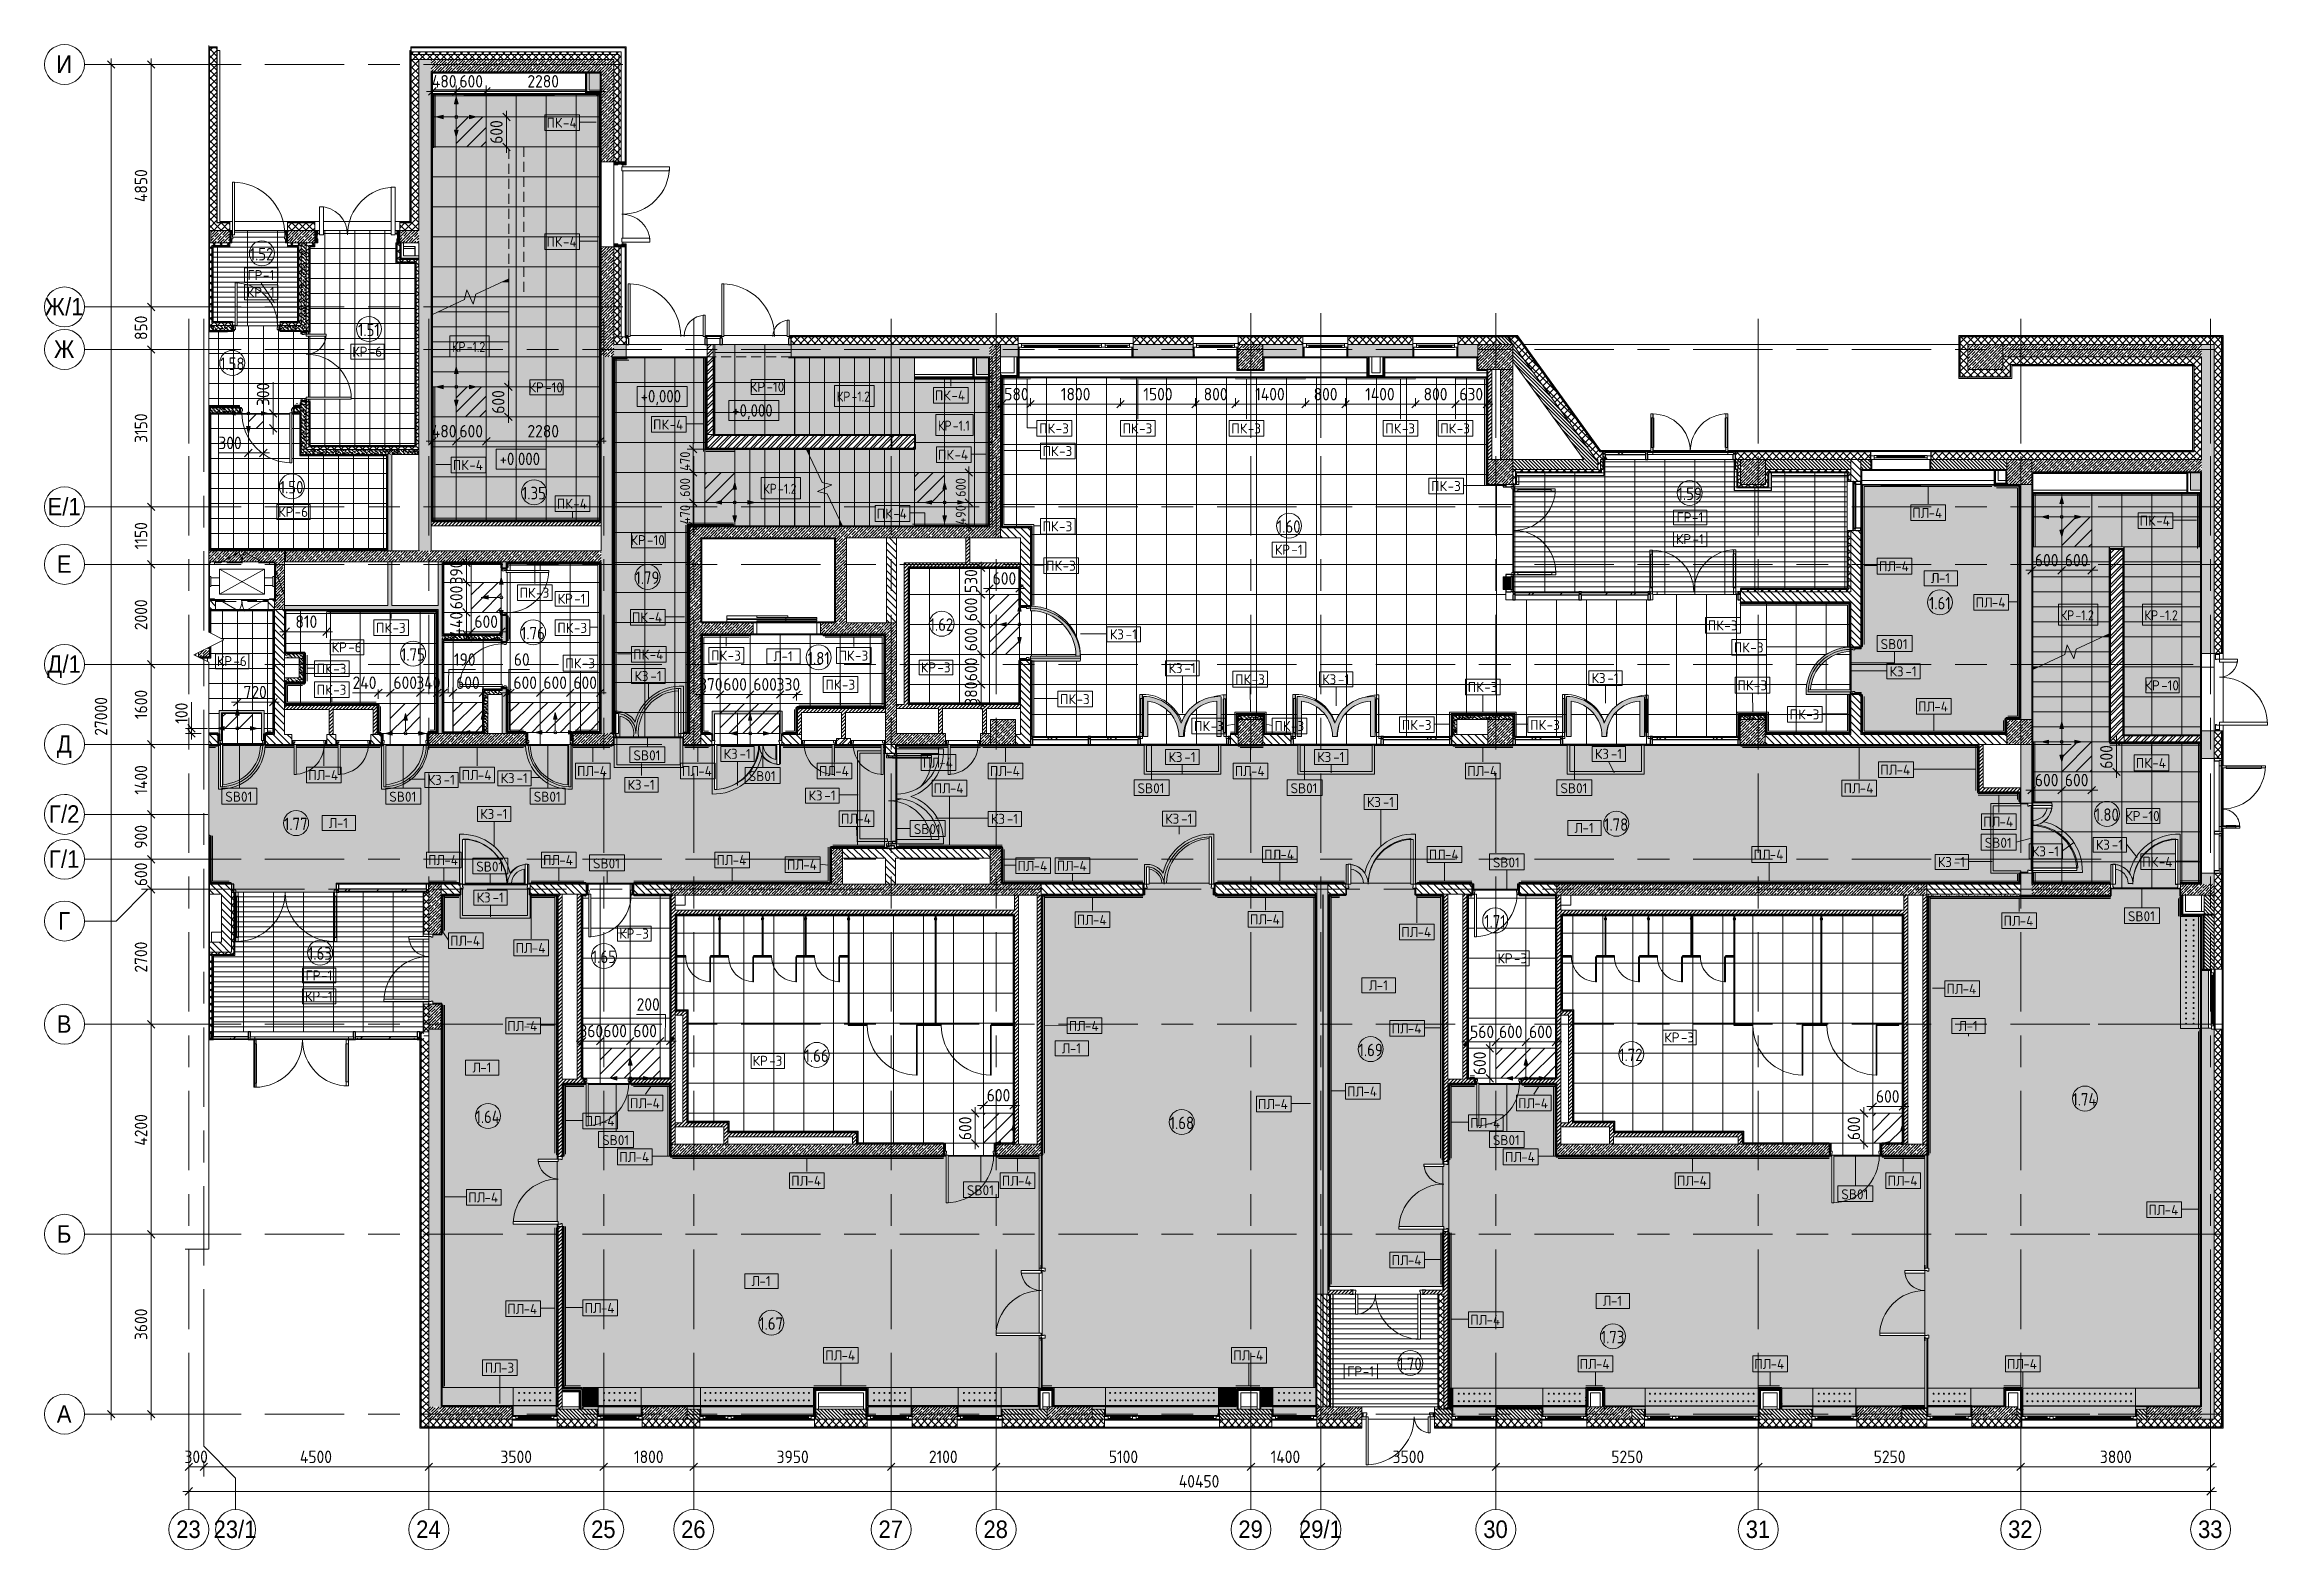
# Model space of a CAD drawing. Header units: millimetres. Extents: x 81671 to 282875, y -8553 to 29000.
# Drawn here: x 81671 to 126148, y -2706 to 27400 of the extents above; entities that cross this region are included whole.
import ezdxf

# ---------------------------------------------------------------- set-up
doc = ezdxf.new("R2010")
doc.units = ezdxf.units.MM
for name, pattern in [('01 Штрих 2_1', [300, 200, -100]), ('Осевая', [3175, 635, -476.25, 1587.5, -476.25]), ('Снесенные', [714.375, 476.25, -238.125]), ('Штрих', [635, 317.5, -317.5]), ('Штрих короткий', [300, 150, -150])]:
    doc.linetypes.add(name, pattern=pattern)
for name, color, linetype, lineweight in [('A-ANNO-DIMS', 7, 'Continuous', 9), ('A-ANNO-DIMS-100', 7, 'Continuous', 9), ('A-AREA-IDEN', 7, 'Continuous', 9), ('A-DETL', 7, 'Continuous', 9), ('A-DETL-GENF', 7, 'Continuous', 9), ('A-DOOR', 7, 'Continuous', 9), ('A-DOOR-1', 7, 'Continuous', 13), ('A-DOOR-2', 7, 'Штрих короткий', 9), ('A-DOOR-FRAM', 7, 'Continuous', 13), ('A-DOOR-FRAM-1', 7, 'Continuous', 9), ('A-FLOR-HRAL-IDEN', 7, 'Continuous', 9), ('A-FLOR-IDEN', 7, 'Continuous', 9), ('A-FLOR-PATT', 7, 'Continuous', 9), ('A-GENM', 7, 'Continuous', 9), ('A-GENM-1', 7, 'Continuous', 25), ('A-GENM-2', 7, 'Штрих', 9), ('A-GENM-IDEN', 7, 'Continuous', 9), ('A-GLAZ', 7, 'Continuous', 9), ('A-GLAZ-1', 7, 'Continuous', 13), ('A-GLAZ-CURT', 7, 'Continuous', 9), ('A-GLAZ-CURT-1', 7, 'Continuous', 25), ('A-GLAZ-CWMG', 7, 'Continuous', 9), ('A-GLAZ-CWMG-1', 7, 'Continuous', 25), ('A-WALL', 7, 'Continuous', 9), ('G-ANNO-DIMS', 7, 'Continuous', 9), ('I-WALL', 7, 'Continuous', 9), ('M-EQPM', 7, 'Continuous', 9), ('M-EQPM-1', 7, 'Штрих', 9), ('M-EQPM-2', 7, 'Снесенные', 9), ('S-COLS', 7, 'Continuous', 9), ('S-STRS', 7, 'Continuous', 13), ('S-STRS-1', 7, 'Continuous', 9), ('S-STRS-MBND', 7, 'Continuous', 9), ('Знаки', 7, 'Continuous', 9), ('Ограждение', 7, 'Continuous', 9), ('Оси', 7, 'Continuous', 9), ('Оси-1', 7, 'Continuous', 20), ('Оси-2', 7, 'Осевая', 9), ('Поручни', 7, 'Continuous', 9)]:
    doc.layers.add(name, color=color, linetype=linetype, lineweight=lineweight)
for name, color, linetype, lineweight, true_color in [('A-DETL-GENF-1', 7, 'Continuous', 9, 0x004000), ('A-DETL-GENF-2', 7, 'Continuous', 9, 0x383838), ('A-FLOR-1', 7, 'Continuous', 9, 0x787878), ('A-GENM-3', 5, 'Continuous', 9, 0x0000ff), ('A-GENM-4', 7, 'Continuous', 9, 0x004000), ('A-GENM-5', 7, 'Continuous', 9, 0xff8040), ('A-GENM-6', 7, 'Continuous', 9, 0xff80c0), ('A-WALL-1', 9, 'Continuous', 9, 0x808080), ('A-WALL-FNSH-1', 9, 'Continuous', 9, 0x808080), ('G-ANNO-TEXT-1', 7, 'Continuous', 9, 0x3c3c3c), ('I-WALL-1', 7, 'Continuous', 9, 0x787878), ('I-WALL-2', 9, 'Continuous', 9, 0x808080), ('M-EQPM-3', 9, 'Continuous', 9, 0x808080), ('S-COLS-1', 9, 'Continuous', 9, 0x808080), ('S-STRS-MBND-1', 9, '01 Штрих 2_1', 9, 0x808080)]:
    doc.layers.add(name, color=color, linetype=linetype, lineweight=lineweight, true_color=true_color)
doc.styles.add('Arial', font='arial.ttf', dxfattribs={"width": 0.9, "height": 350})
doc.styles.add('GOST Common', font='GOST_Common.ttf', dxfattribs={"width": 0.9, "height": 250})
doc.styles.add('GOST Common_1', font='GOST_Common.ttf', dxfattribs={"height": 200})
doc.styles.add('GOST Common_2', font='GOST_Common.ttf', dxfattribs={"width": 0.9, "height": 200})
doc.styles.add('ISOCPEUR', font='isocpeur.ttf', dxfattribs={"width": 0.9, "height": 250})
doc.styles.add('ISOCPEUR_1', font='isocpeur.ttf', dxfattribs={"width": 0.9, "height": 200})
doc.dimstyles.new('ISO-2_0_0_9К_Средний_округл2', dxfattribs={"dimscale": 304.8, "dimtxt": 199.196235, "dimasz": 0.492126, "dimexe": 0.393701, "dimexo": 0, "dimgap": 0, "dimtad": 1, "dimdec": 0, "dimrnd": 10, "dimzin": 0, "dimdsep": 46, "dimtxsty": 'ISOCPEUR_1', "dimblk1": 'OBLIQUE', "dimblk2": 'OBLIQUE', "dimsah": 1, "dimcen": 0.09, "dimdle": 0.393701, "dimazin": 0, "dimtfac": 1, "dimtdec": 4, "dimtix": 1, "dimtmove": 0, "dimatfit": 3, "dimfxl": 1, "dimtvp": 1, "dimtolj": 1, "dimtzin": 0, "dimarcsym": 2})
doc.dimstyles.new('ISO-2_5_0_9К_БОЛЬШОЙ', dxfattribs={"dimscale": 304.8, "dimtxt": 248.995294, "dimasz": 0.492126, "dimexe": 0.393701, "dimexo": 0.984252, "dimgap": 0, "dimtad": 1, "dimdec": 0, "dimrnd": 10, "dimzin": 0, "dimdsep": 46, "dimtxsty": 'ISOCPEUR', "dimblk1": 'OBLIQUE', "dimblk2": 'OBLIQUE', "dimsah": 1, "dimcen": 0.09, "dimdle": 0.393701, "dimazin": 0, "dimtfac": 1, "dimtdec": 4, "dimtix": 1, "dimtmove": 0, "dimatfit": 3, "dimfxl": 1, "dimtvp": 1, "dimtolj": 1, "dimtzin": 0, "dimarcsym": 2})
doc.dimstyles.new('ISO-2_5_0_9К_БОЛЬШОЙ_1', dxfattribs={"dimscale": 304.8, "dimtxt": 248.995294, "dimasz": 0.492126, "dimexe": 0.393701, "dimexo": 0.984252, "dimgap": 0, "dimtad": 1, "dimdec": 0, "dimrnd": 10, "dimzin": 0, "dimdsep": 46, "dimtxsty": 'ISOCPEUR', "dimblk1": 'OBLIQUE', "dimblk2": 'OBLIQUE', "dimsah": 1, "dimcen": 0.09, "dimdle": 0.393701, "dimazin": 0, "dimtfac": 1, "dimtdec": 4, "dimtix": 1, "dimtmove": 2, "dimatfit": 3, "dimfxl": 1, "dimtvp": 1, "dimtolj": 1, "dimtzin": 0, "dimarcsym": 2})
doc.dimstyles.new('ISO-2_5_0_9К_БОЛЬШОЙ_2', dxfattribs={"dimscale": 304.8, "dimtxt": 248.995294, "dimasz": 0.492126, "dimexe": 0.393701, "dimexo": 0.984252, "dimgap": 0, "dimtad": 1, "dimdec": 0, "dimrnd": 10, "dimzin": 0, "dimdsep": 46, "dimtxsty": 'ISOCPEUR', "dimblk1": 'OBLIQUE', "dimblk2": 'OBLIQUE', "dimsah": 1, "dimcen": 0.09, "dimdle": 0.393701, "dimazin": 0, "dimtfac": 1, "dimtdec": 4, "dimtix": 1, "dimtmove": 1, "dimatfit": 3, "dimfxl": 1, "dimtvp": 1, "dimtolj": 1, "dimtzin": 0, "dimarcsym": 2})
doc.dimstyles.new('ISO-2_5_0_9К_БОЛЬШОЙ_округление', dxfattribs={"dimscale": 304.8, "dimtxt": 248.995294, "dimasz": 0.492126, "dimexe": 0.393701, "dimexo": 0, "dimgap": 0, "dimtad": 1, "dimdec": 0, "dimrnd": 10, "dimzin": 0, "dimdsep": 46, "dimtxsty": 'ISOCPEUR', "dimblk1": 'OBLIQUE', "dimblk2": 'OBLIQUE', "dimsah": 1, "dimcen": 0.09, "dimdle": 0.393701, "dimazin": 0, "dimtfac": 1, "dimtdec": 4, "dimtix": 1, "dimtmove": 0, "dimatfit": 3, "dimfxl": 1, "dimtvp": 1, "dimtolj": 1, "dimtzin": 0, "dimarcsym": 2})
pattern_1 = [(135, (0, 0), (-35.35534, -35.35534), [])]
pattern_2 = [(45, (0, 0), (-57.024626, 57.024626), []), (45, (57.025, 0), (-57.024626, 57.024626), [100.806, -20.161, 3.353, -16.808])]
pattern_3 = [(45, (0, 0), (-35.35534, 35.35534), [])]
pattern_4 = [(135, (0, 0), (-70.71068, -70.71068), [])]
pattern_5 = [(45, (0, 0), (-70.71068, 70.71068), []), (135, (0, 0), (-70.71068, -70.71068), [])]
pattern_6 = [(135, (1826.41, 164.685), (-14.14214, -14.14214), []), (225, (1826.41, 164.685), (14.14214, -14.14214), [])]
pattern_7 = [(45, (-296.384, 164.685), (-14.1421, 14.1421), []), (135, (-296.384, 164.685), (-14.1421, -14.1421), [])]
pattern_8 = [(135, (1826.41, 104.685), (-14.14214, -14.14214), []), (225, (1826.41, 104.685), (14.14214, -14.14214), [])]
pattern_9 = [(45, (-296.384, 104.685), (-14.1421, 14.1421), []), (135, (-296.384, 104.685), (-14.1421, -14.1421), [])]
pattern_10 = [(135, (1776.41, 174.685), (-14.14214, -14.14214), []), (225, (1776.41, 174.685), (14.14214, -14.14214), [])]
pattern_11 = [(45, (-346.384, 174.685), (-14.1421, 14.1421), []), (135, (-346.384, 174.685), (-14.1421, -14.1421), [])]
pattern_12 = [(135, (0, 0), (-75.43415, -75.43415), [106.68, -17.78, 3.556, -17.78]), (135, (0, 75.39), (-75.43415, -75.43415), []), (50, (0, 0), (127.52922, -11.15758), [13.335, -146.685]), (355, (0, 0), (-24.66966, 133.74002), [10.668, -117.348]), (100.451, (10.63, -0.93), (102.85973, 122.58178), [11.333, -124.663]), (46.184, (0, 35.56), (189.75516, -29.43036), [20.002, -220.027]), (96.636, (15.81, 33.1), (166.1822, 173.1996), [17, -186.995]), (351.184, (0, 35.56), (166.18393, 173.19757), [16.002, -176.022]), (21, (17.78, 26.67), (106.130265, -71.58603), [13.335, -146.685]), (326, (17.78, 26.67), (43.26188, 128.93175), [10.668, -117.348]), (71.451, (26.62, 20.7), (149.39198, 57.34505), [11.333, -124.663]), (37.5, (0, 0), (2.162228, 59.188357), [3.353, -112.573, 3.353, -115.773, -117.792]), (37.5, (0, 0), (2.162228, 59.188357), [-235.052, 3.353, -114.44]), (7.5, (0, 0), (46.773857, 70.126152), [3.353, -64.567, 3.353, -109.906, -44.894]), (7.5, (0, 0), (46.773857, 70.126152), [-181.178, 3.353, -41.542]), (327.5, (-39.65, 0), (94.913671, -4.010093), [3.353, -41.097, 3.353, -135.331, -184.023]), (327.5, (-39.65, 0), (94.913671, -4.010093), [-183.134, 3.353, -180.67]), (317.5, (-57.43, 0), (103.69057, 17.79882), [3.353, -54.432, 3.353, -88.748, -130.683]), (317.5, (-57.43, 0), (103.69057, 17.79882), [-149.885, 3.353, -127.33])]
pattern_13 = [(135, (1471.41, 189.685), (-14.14214, -14.14214), []), (225, (1471.41, 189.685), (14.14214, -14.14214), [])]
pattern_14 = [(45, (-651.384, 189.685), (-14.1421, 14.1421), []), (135, (-651.384, 189.685), (-14.1421, -14.1421), [])]
pattern_15 = [(45, (0, 0), (-85.53659, 85.53659), []), (45, (57.02, 0), (-85.53659, 85.53659), [])]
pattern_16 = [(45, (-121180, -18850), (-57.024626, 57.024626), []), (45, (-121122.975, -18850), (-57.024626, 57.024626), [100.806, -20.161, 3.353, -16.808])]
pattern_17 = [(0, (0, 0), (121.92, 30.48), [10.058, -81.382, 10.058, -81.382, -487.68]), (0, (0, 0), (121.92, 30.48), [-182.88, 10.058, -172.822, 10.058, -81.382, -213.36]), (0, (0, 0), (121.92, 30.48), [-457.2, 10.058, -50.902, 10.058, -142.342]), (120, (45.72, 15.24), (-87.356454, 90.345817), [10.058, -81.382, 10.058, -81.382, -487.68]), (120, (45.72, 15.24), (-87.356454, 90.345817), [-182.88, 10.058, -172.822, 10.058, -81.382, -213.36]), (120, (45.72, 15.24), (-87.356454, 90.345817), [-457.2, 10.058, -50.902, 10.058, -142.342]), (240, (60.96, 76.2), (-34.563546, -120.825817), [10.058, -81.382, 10.058, -81.382, -487.68]), (240, (60.96, 76.2), (-34.563546, -120.825817), [-182.88, 10.058, -172.822, 10.058, -81.382, -213.36]), (240, (60.96, 76.2), (-34.563546, -120.825817), [-457.2, 10.058, -50.902, 10.058, -142.342])]
pattern_18 = [(45, (0, 0), (-106.06602, 106.06602), []), (135, (0, 0), (-106.06602, -106.06602), [])]
pattern_19 = [(45, (0, 0), (-141.42136, 141.42136), [])]

msp = doc.modelspace()

# ---------------------------------------------------------------- texts
at = {"layer": 'A-AREA-IDEN', "char_height": 250, "attachment_point": 1, "style": 'GOST Common'}
for s, insert, width in [('1.52', (85778.4, 23330.6), 606.076), ('1.51', (87944.9, 21815.6), 548.354), ('1.58', (85185.3, 21139.1), 606.076), ('1.50', (86378.2, 18669.3), 606.076), ('1.35', (91225.4, 18550.9), 606.076), ('1.59', (114345.7, 18537.2), 606.076), ('1.60', (106328, 17882), 606.076), ('1.79', (93494.3, 16858.5), 606.076), ('1.61', (119375.8, 16349.3), 548.354), ('1.76', (91205.9, 15748.8), 606.076), ('1.62', (99380.4, 15920.3), 606.076), ('1.75', (88805.1, 15323.5), 606.076), ('1.81', (96941.4, 15248.8), 548.354), ('1.80', (122692.4, 12118.4), 606.076), ('1.77', (86464.4, 11933.4), 606.076), ('1.78', (112874.7, 11920.2), 606.076), ('1.71', (110477.1, 9985.8), 548.354), ('1.63', (86944.3, 9342), 606.076), ('1.65', (92623.9, 9275.2), 606.076), ('1.66', (96878.9, 7297.1), 606.076), ('1.69', (107961.8, 7412.1), 606.076), ('1.72', (113176.7, 7313.4), 606.076), ('1.74', (122243.7, 6424), 627.721), ('1.64', (90294.2, 6074.7), 627.721), ('1.68', (104183.3, 5952.7), 606.076), ('1.67', (95972.4, 1939.1), 606.076), ('1.73', (112808.5, 1668), 606.076), ('1.70', (108757.6, 1133.1), 606.076)]:
    msp.add_mtext(s, dxfattribs=dict(at, insert=insert, width=width))
at = {"layer": 'A-FLOR-HRAL-IDEN', "char_height": 200, "width": 697.468, "attachment_point": 1, "style": 'GOST Common_1'}
for insert in [(118407.2, 15504.8), (93455, 13279.4), (95760.6, 12864.5), (103539.9, 12621.9), (106600.9, 12621.9), (112000.9, 12621.9), (85290.1, 12452.5), (88570.1, 12452.5), (91460.1, 12452.5), (99063.5, 11804.8), (110648.3, 11136.9), (120490.5, 11531.4), (90309.6, 11055.3), (92645.1, 11117.2), (123354.7, 10061.5), (92828.3, 5583.1), (110648.3, 5583.1), (100126.8, 4580.6), (117620.9, 4498.8)]:
    msp.add_mtext('SB01', dxfattribs=dict(at, insert=insert))
at = {"layer": 'A-FLOR-IDEN', "char_height": 200, "attachment_point": 1, "style": 'GOST Common_1'}
for s, insert, width in [('ГР', (85731.7, 22886.3), 376.793), ('-1', (86042.6, 22886.3), 296.624), ('КР', (85721.7, 22542.3), 400.844), ('-1', (86052.4, 22542.3), 296.624), ('КР', (87828.5, 21354.9), 400.844), ('-6', (88159.2, 21354.9), 352.742), ('КР', (91357.7, 20640.4), 400.844), ('-10', (91688.4, 20640.4), 472.996), ('КР', (95786, 20650.6), 400.844), ('-10', (96116.7, 20650.6), 472.996), ('КР', (86345.9, 18149.4), 400.844), ('-6', (86676.6, 18149.4), 352.742), ('ГР', (114322.7, 18039.1), 376.793), ('-1', (114633.6, 18039.1), 296.624), ('КР', (93395.6, 17584.8), 400.844), ('-10', (93726.3, 17584.8), 472.996), ('КР', (106286, 17394.6), 400.844), ('-1', (106616.7, 17394.6), 296.624), ('КР', (114312.7, 17606.2), 400.844), ('-1', (114643.5, 17606.2), 296.624), ('\\fGOST Common|b0|i0|c204|p34|;Л', (119413.4, 16824.7), 192.405), ('-1', (119572.2, 16824.7), 296.624), ('КР', (91938.5, 16412.5), 400.844), ('-1', (92269.2, 16412.5), 296.624), ('КЗ', (102985.8, 15701.6), 384.81), ('-1', (103303.3, 15701.6), 296.624), ('КР', (85119.7, 15164.3), 400.844), ('-6', (85450.5, 15164.3), 352.742), ('КР', (87416.5, 15441.9), 400.844), ('-6', (87747.2, 15441.9), 352.742), ('\\fGOST Common|b0|i0|c204|p34|;Л', (96256.6, 15261.9), 192.405), ('-1', (96415.3, 15261.9), 296.624), ('КЗ', (93475.1, 14866.1), 384.81), ('-1', (93792.6, 14866.1), 296.624), ('КР', (99204.4, 15038.1), 400.844), ('-3', (99535.2, 15038.1), 344.726), ('КЗ', (104159.2, 15023.4), 384.81), ('-1', (104476.7, 15023.4), 296.624), ('КЗ', (107234.2, 14801.6), 384.81), ('-1', (107551.7, 14801.6), 296.624), ('КЗ', (112623.1, 14825.7), 384.81), ('-1', (112940.6, 14825.7), 296.624), ('КЗ', (118585.1, 14959.5), 384.81), ('-1', (118902.6, 14959.5), 296.624), ('КР', (123688.4, 14679.7), 400.844), ('-10', (124019.1, 14679.7), 472.996), ('КЗ', (95259.8, 13309.9), 384.81), ('-1', (95577.3, 13309.9), 296.624), ('КЗ', (104158, 13246.1), 384.81), ('-1', (104475.5, 13246.1), 296.624), ('КЗ', (107135.5, 13246.1), 384.81), ('-1', (107453, 13246.1), 296.624), ('КЗ', (112691.2, 13309.9), 384.81), ('-1', (113008.7, 13309.9), 296.624), ('КЗ', (89338.9, 12789.1), 384.81), ('-1', (89656.4, 12789.1), 296.624), ('КЗ', (90797.8, 12823.6), 384.81), ('-1', (91115.3, 12823.6), 296.624), ('КЗ', (93336.5, 12691.2), 384.81), ('-1', (93654, 12691.2), 296.624), ('КЗ', (96956.3, 12477.5), 384.81), ('-1', (97273.8, 12477.5), 296.624), ('КЗ', (90389.6, 12108.5), 384.81), ('-1', (90707.1, 12108.5), 296.624), ('КЗ', (100609, 12009.7), 384.81), ('-1', (100926.5, 12009.7), 296.624), ('КЗ', (104094.3, 12012.6), 384.81), ('-1', (104411.8, 12012.6), 296.624), ('КЗ', (108130, 12346.8), 384.81), ('-1', (108447.5, 12346.8), 296.624), ('КР', (123302.4, 12066.8), 400.844), ('-10', (123633.1, 12066.8), 472.996), ('\\fGOST Common|b0|i0|c204|p34|;Л', (87361.6, 11926.4), 192.405), ('-1', (87520.3, 11926.4), 296.624), ('\\fGOST Common|b0|i0|c204|p34|;Л', (112282.1, 11829), 192.405), ('-1', (112440.8, 11829), 296.624), ('КЗ', (119552.5, 11147.1), 384.81), ('-1', (119870, 11147.1), 296.624), ('КЗ', (121434.8, 11359.4), 384.81), ('-1', (121752.3, 11359.4), 296.624), ('КЗ', (122713.1, 11491.1), 384.81), ('-1', (123030.6, 11491.1), 296.624), ('КЗ', (90317.9, 10436.6), 384.81), ('-1', (90635.4, 10436.6), 296.624), ('КР', (93168.2, 9714), 400.844), ('-3', (93498.9, 9714), 344.726), ('КР', (110740, 9219.4), 400.844), ('-3', (111070.7, 9219.4), 344.726), ('КР', (86883.9, 8461.1), 400.844), ('ГР', (86893.9, 8877.5), 376.793), ('-1', (87204.8, 8877.5), 296.624), ('-1', (87214.6, 8461.1), 296.624), ('\\fGOST Common|b0|i0|c204|p34|;Л', (108166, 8678.1), 192.405), ('-1', (108324.8, 8678.1), 296.624), ('КР', (114080, 7636.9), 400.844), ('-3', (114410.7, 7636.9), 344.726), ('\\fGOST Common|b0|i0|c204|p34|;Л', (119966.4, 7867), 192.405), ('-1', (120125.1, 7867), 296.624), ('КР', (95839, 7169.5), 400.844), ('-3', (96169.7, 7169.5), 344.726), ('\\fGOST Common|b0|i0|c204|p34|;Л', (102026.5, 7419.5), 192.405), ('-1', (102185.3, 7419.5), 296.624), ('\\fGOST Common|b0|i0|c204|p34|;Л', (90230.8, 7035.8), 192.405), ('-1', (90389.6, 7035.8), 296.624), ('\\fGOST Common|b0|i0|c204|p34|;Л', (95816.4, 2763.2), 192.405), ('-1', (95975.1, 2763.2), 296.624), ('\\fGOST Common|b0|i0|c204|p34|;Л', (112850.5, 2368.9), 192.405), ('-1', (113009.2, 2368.9), 296.624), ('ГР', (107735.4, 957.6), 376.793), ('-1', (108046.3, 957.6), 296.624)]:
    msp.add_mtext(s, dxfattribs=dict(at, insert=insert, width=width))
at = {"layer": 'A-GENM-IDEN', "char_height": 200, "attachment_point": 1, "style": 'GOST Common_1'}
for s, insert, width in [('ПК', (91714.4, 25933.7), 400.844), ('-4', (92045.1, 25933.7), 376.793), ('ПК', (91714.4, 23554.3), 400.844), ('-4', (92045.1, 23554.3), 376.793), ('ПК', (99484.9, 20478.6), 400.844), ('-4', (99815.7, 20478.6), 376.793), ('ПК', (93846.6, 19897.1), 400.844), ('-4', (94177.3, 19897.1), 376.793), ('ПК', (101571.4, 19819), 400.844), ('-3', (101902.1, 19819), 344.726), ('ПК', (103240.6, 19819), 400.844), ('-3', (103571.4, 19819), 344.726), ('ПК', (105415.5, 19819), 400.844), ('-3', (105746.3, 19819), 344.726), ('ПК', (108496.8, 19819), 400.844), ('-3', (108827.5, 19819), 344.726), ('ПК', (109595.9, 19819), 400.844), ('-3', (109926.6, 19819), 344.726), ('ПК', (99546.7, 19293), 400.844), ('-4', (99877.5, 19293), 376.793), ('ПК', (101639.4, 19365.6), 400.844), ('-3', (101970.2, 19365.6), 344.726), ('ПК', (89839.3, 19087.1), 400.844), ('-4', (90170, 19087.1), 376.793), ('ПК', (91920.7, 18314.6), 400.844), ('-4', (92251.5, 18314.6), 376.793), ('ПК', (109412.9, 18666.6), 400.844), ('-3', (109743.6, 18666.6), 344.726), ('ПК', (98320.4, 18115.8), 400.844), ('-4', (98651.1, 18115.8), 376.793), ('ПК', (101639.4, 17861.1), 400.844), ('-3', (101970.2, 17861.1), 344.726), ('ПЛ', (119041.5, 18130.1), 392.827), ('-4', (119365.6, 18130.1), 376.793), ('ПК', (123589.9, 17973.3), 400.844), ('-4', (123920.7, 17973.3), 376.793), ('ПК', (101710.5, 17073.1), 400.844), ('-3', (102041.2, 17073.1), 344.726), ('ПЛ', (118373.5, 17062.6), 392.827), ('-4', (118697.6, 17062.6), 376.793), ('ПК', (91176.5, 16532.5), 400.844), ('-3', (91507.2, 16532.5), 344.726), ('ПК', (93423.3, 16039.3), 400.844), ('-4', (93754, 16039.3), 376.793), ('ПЛ', (120306.1, 16337.6), 392.827), ('-4', (120630.2, 16337.6), 376.793), ('ПК', (88303.1, 15830), 400.844), ('-3', (88633.8, 15830), 344.726), ('ПК', (91932.4, 15830), 400.844), ('-3', (92263.1, 15830), 344.726), ('ПК', (114949.4, 15878.4), 400.844), ('-3', (115280.1, 15878.4), 344.726), ('ПК', (92092.3, 15121.8), 400.844), ('-3', (92423, 15121.8), 344.726), ('ПК', (93448.5, 15296.4), 400.844), ('-4', (93779.2, 15296.4), 376.793), ('ПК', (95008.9, 15276.3), 400.844), ('-3', (95339.6, 15276.3), 344.726), ('ПК', (97557.9, 15275.3), 400.844), ('-3', (97888.6, 15275.3), 344.726), ('ПК', (115469.9, 15437.6), 400.844), ('-3', (115800.6, 15437.6), 344.726), ('ПК', (87116.9, 15012.1), 400.844), ('-3', (87447.6, 15012.1), 344.726), ('ПК', (97294.9, 14694.1), 400.844), ('-3', (97625.6, 14694.1), 344.726), ('ПК', (105491.5, 14801.6), 400.844), ('-3', (105822.2, 14801.6), 344.726), ('ПК', (115541.5, 14681), 400.844), ('-3', (115872.2, 14681), 344.726), ('ПК', (87116.9, 14590.8), 400.844), ('-3', (87447.6, 14590.8), 344.726), ('ПК', (101988.3, 14403.6), 400.844), ('-3', (102319, 14403.6), 344.726), ('ПК', (110145.9, 14646.9), 400.844), ('-3', (110476.6, 14646.9), 344.726), ('ПЛ', (119155.9, 14257), 392.827), ('-4', (119480, 14257), 376.793), ('ПК', (104668.9, 13866.6), 400.844), ('-3', (104999.6, 13866.6), 344.726), ('ПК', (106278.9, 13866.6), 400.844), ('-3', (106609.6, 13866.6), 344.726), ('ПК', (108826.9, 13889.1), 400.844), ('-3', (109157.6, 13889.1), 344.726), ('ПК', (111394.9, 13889.1), 400.844), ('-3', (111725.7, 13889.1), 344.726), ('ПК', (116586.5, 14098.1), 400.844), ('-3', (116917.2, 14098.1), 344.726), ('ПЛ', (92325.9, 12965.9), 392.827), ('-4', (92650, 12965.9), 376.793), ('ПЛ', (94425.9, 12965.9), 392.827), ('-4', (94750, 12965.9), 376.793), ('ПЛ', (97165.9, 12965.9), 392.827), ('-4', (97490, 12965.9), 376.793), ('ПЛ', (99245.9, 13134.2), 392.827), ('-4', (99570, 13134.2), 376.793), ('ПЛ', (100585.4, 12965.9), 392.827), ('-4', (100909.5, 12965.9), 376.793), ('ПЛ', (105484.4, 12965.9), 392.827), ('-4', (105808.5, 12965.9), 376.793), ('ПЛ', (110135.9, 12965.9), 392.827), ('-4', (110460, 12965.9), 376.793), ('ПЛ', (118400.7, 12991.6), 392.827), ('-4', (118724.8, 12991.6), 376.793), ('ПК', (123511.5, 13128.7), 400.844), ('-4', (123842.2, 13128.7), 376.793), ('ПЛ', (86948.4, 12885), 392.827), ('-4', (87272.5, 12885), 376.793), ('ПЛ', (90015.9, 12885), 392.827), ('-4', (90340, 12885), 376.793), ('ПЛ', (99460.9, 12621.9), 392.827), ('-4', (99785, 12621.9), 376.793), ('ПЛ', (117664.9, 12621.9), 392.827), ('-4', (117989, 12621.9), 376.793), ('ПЛ', (97605.9, 12012.6), 392.827), ('-4', (97930, 12012.6), 376.793), ('ПЛ', (120459.9, 11951.9), 392.827), ('-4', (120784, 11951.9), 376.793), ('ПЛ', (89345.4, 11185.1), 392.827), ('-4', (89669.5, 11185.1), 376.793), ('ПЛ', (91645.9, 11185.1), 392.827), ('-4', (91970, 11185.1), 376.793), ('ПЛ', (95114.9, 11185.1), 392.827), ('-4', (95439, 11185.1), 376.793), ('ПЛ', (106073.4, 11294.8), 392.827), ('-4', (106397.5, 11294.8), 376.793), ('ПЛ', (109365.9, 11294.8), 392.827), ('-4', (109690, 11294.8), 376.793), ('ПЛ', (115863.9, 11294.8), 392.827), ('-4', (116188, 11294.8), 376.793), ('ПК', (123641.7, 11148.8), 400.844), ('-4', (123972.4, 11148.8), 376.793), ('ПЛ', (96526, 11091.1), 392.827), ('-4', (96850.2, 11091.1), 376.793), ('ПЛ', (101136.5, 11068.6), 392.827), ('-4', (101460.6, 11068.6), 376.793), ('ПЛ', (101923.4, 11070.1), 392.827), ('-4', (102247.5, 11070.1), 376.793), ('ПЛ', (102324, 9989.1), 392.827), ('-4', (102648.1, 9989.1), 376.793), ('ПЛ', (105787.6, 9998), 392.827), ('-4', (106111.8, 9998), 376.793), ('ПЛ', (120865.7, 9969.1), 392.827), ('-4', (121189.9, 9969.1), 376.793), ('ПЛ', (89787.4, 9570.1), 392.827), ('-4', (90111.5, 9570.1), 376.793), ('ПЛ', (91095.9, 9427.3), 392.827), ('-4', (91420, 9427.3), 376.793), ('ПЛ', (108816.9, 9746.2), 392.827), ('-4', (109141, 9746.2), 376.793), ('ПЛ', (119723.1, 8609.4), 392.827), ('-4', (120047.2, 8609.4), 376.793), ('ПЛ', (90931.4, 7867.1), 392.827), ('-4', (91255.6, 7867.1), 376.793), ('ПЛ', (102164.3, 7867.9), 392.827), ('-4', (102488.4, 7867.9), 376.793), ('ПЛ', (108622.3, 7817.1), 392.827), ('-4', (108946.4, 7817.1), 376.793), ('ПЛ', (93383.8, 6321.1), 392.827), ('-4', (93707.9, 6321.1), 376.793), ('ПЛ', (105950, 6303.7), 392.827), ('-4', (106274.2, 6303.7), 376.793), ('ПЛ', (107733.3, 6555.6), 392.827), ('-4', (108057.5, 6555.6), 376.793), ('ПЛ', (111153.8, 6321.1), 392.827), ('-4', (111477.9, 6321.1), 376.793), ('ПЛ', (92477.1, 5964.6), 392.827), ('-4', (92801.2, 5964.6), 376.793), ('ПЛ', (110197.1, 5927.1), 392.827), ('-4', (110521.2, 5927.1), 376.793), ('ПЛ', (93171.1, 5246.6), 392.827), ('-4', (93495.2, 5246.6), 376.793), ('ПЛ', (110891.1, 5246.6), 392.827), ('-4', (111215.2, 5246.6), 376.793), ('ПЛ', (96610.4, 4769.1), 392.827), ('-4', (96934.5, 4769.1), 376.793), ('ПЛ', (100825.1, 4769.1), 392.827), ('-4', (101149.2, 4769.1), 376.793), ('ПЛ', (114330.4, 4769.1), 392.827), ('-4', (114654.5, 4769.1), 376.793), ('ПЛ', (118545.4, 4769.1), 392.827), ('-4', (118869.5, 4769.1), 376.793), ('ПЛ', (90149.1, 4436.8), 392.827), ('-4', (90473.2, 4436.8), 376.793), ('ПЛ', (123765.2, 4187.6), 392.827), ('-4', (124089.3, 4187.6), 376.793), ('ПЛ', (108623.2, 3181.1), 392.827), ('-4', (108947.3, 3181.1), 376.793), ('ПЛ', (92477.1, 2225.6), 392.827), ('-4', (92801.2, 2225.6), 376.793), ('ПЛ', (90931.4, 2207.6), 392.827), ('-4', (91255.6, 2207.6), 376.793), ('ПЛ', (110197.1, 1988.1), 392.827), ('-4', (110521.2, 1988.1), 376.793), ('ПЛ', (90479.4, 1029.3), 392.827), ('-3', (90803.5, 1029.3), 344.726), ('ПЛ', (97292.4, 1277.4), 392.827), ('-4', (97616.5, 1277.4), 376.793), ('ПЛ', (105455.8, 1277.6), 392.827), ('-4', (105779.9, 1277.6), 376.793), ('ПЛ', (112385.9, 1106.4), 392.827), ('-4', (112710, 1106.4), 376.793), ('ПЛ', (115880.4, 1106.4), 392.827), ('-4', (116204.5, 1106.4), 376.793), ('ПЛ', (120935.9, 1106.4), 392.827), ('-4', (121260, 1106.4), 376.793)]:
    msp.add_mtext(s, dxfattribs=dict(at, insert=insert, width=width))
at = {"layer": 'G-ANNO-DIMS', "char_height": 250, "width": 1028.823, "attachment_point": 1, "line_spacing_factor": 1.022761, "style": 'GOST Common'}
for insert in [(93599.4, 20487.9), (95432.5, 20204.9), (90778.2, 19234.7)]:
    msp.add_mtext('+0,000', dxfattribs=dict(at, insert=insert))
at = {"layer": 'G-ANNO-TEXT-1', "char_height": 200, "attachment_point": 1, "style": 'GOST Common_2'}
for s, insert, width in [('КР', (89821.3, 21449.6), 360.759), ('-1.2', (90119, 21449.6), 490.633), ('КР', (97520, 20456.7), 360.759), ('-1.2', (97817.7, 20456.7), 490.633), ('КР', (99545.6, 19874.6), 360.759), ('-1.1', (99843.3, 19874.6), 440.126), ('КР', (96048.5, 18611.9), 360.759), ('-1.2', (96346.2, 18611.9), 490.633), ('КР', (122005, 16081.7), 360.759), ('-1.2', (122302.7, 16081.7), 490.633), ('КР', (123684.8, 16081.7), 360.759), ('-1.2', (123982.4, 16081.7), 490.633)]:
    msp.add_mtext(s, dxfattribs=dict(at, insert=insert, width=width))
at = {"layer": 'Оси', "char_height": 350, "attachment_point": 1, "style": 'Arial'}
for s, insert, width in [('\\fArial|b0|i0|c204|p34|;\\W.9;И', (81906.3, 27181), 389.62), ('\\fArial|b0|i0|c204|p34|;\\W.9;Ж', (81674.1, 22331), 497.848), ('/1', (82084.9, 22331), 454.557), ('\\fArial|b0|i0|c204|p34|;\\W.9;Ж', (81861.8, 21481), 497.848), ('\\fArial|b0|i0|c204|p34|;\\W.9;Е', (81730.8, 18331), 360.759), ('/1', (82028.5, 18331), 454.557), ('\\fArial|b0|i0|c204|p34|;\\W.9;Е', (81918, 17181), 360.759), ('\\fArial|b0|i0|c204|p34|;\\W.9;Д', (81727.7, 15181), 367.975), ('/1', (82031.3, 15181), 454.557), ('\\fArial|b0|i0|c204|p34|;\\W.9;Д', (81915.3, 13581), 367.975), ('\\fArial|b0|i0|c204|p34|;\\W.9;Г', (81757.4, 12181), 295.823), ('/2', (82001.5, 12181), 454.557), ('\\fArial|b0|i0|c204|p34|;\\W.9;Г', (81757.4, 11281), 295.823), ('/1', (82001.5, 11281), 454.557), ('\\fArial|b0|i0|c204|p34|;\\W.9;Г', (81945, 10046), 295.823), ('\\fArial|b0|i0|c204|p34|;\\W.9;В', (81918, 7981), 360.759), ('\\fArial|b0|i0|c204|p34|;\\W.9;Б', (81921.2, 3781), 353.544), ('\\fArial|b0|i0|c204|p34|;\\W.9;А', (81918, 181), 360.759), ('23', (84307.4, -2125.6), 606.076), ('23/1', (85054.7, -2125.6), 1060.633), ('24', (89107.4, -2125.6), 606.076), ('25', (92607.4, -2125.6), 606.076), ('26', (94407.4, -2125.6), 606.076), ('27', (98357.4, -2125.6), 606.076), ('28', (100457.4, -2125.6), 606.076), ('29', (105557.4, -2125.6), 606.076), ('29/1', (106769.7, -2125.6), 1060.633), ('30', (110457.4, -2125.6), 606.076), ('31', (115707.4, -2125.6), 606.076), ('32', (120957.4, -2125.6), 606.076), ('33', (124757.4, -2125.6), 606.076)]:
    msp.add_mtext(s, dxfattribs=dict(at, insert=insert, width=width))

# ---------------------------------------------------------------- blocks, each defined once
blk = doc.blocks.new('110_Дверь_СКБ_1Ст_Внутренняя1 - Д-8 950x2100h_охрана-31784688-План отделки полов с раскладкой материалов 1 этажа в осях 23_1-33')
at = {"layer": 'A-DOOR'}
h = blk.add_hatch(dxfattribs=at)
h.set_pattern_fill('FP_6', color=256, style=0, pattern_type=2)
h.set_pattern_definition(pattern_6)
h.paths.add_polyline_path([(487.5, 100), (462.5, 100), (462.5, -100), (487.5, -100)])
at = {"layer": 'A-DOOR-FRAM-1'}
h = blk.add_hatch(dxfattribs=at)
h.set_pattern_fill('FP_7', color=256, style=0, pattern_type=2)
h.set_pattern_definition(pattern_7)
h.paths.add_polyline_path([(-437.5, 100), (-462.5, 100), (-462.5, -100), (-437.5, -100)])
at = {"layer": 'A-DOOR'}
blk.add_arc((437.5, 100), 850, 90, 180, dxfattribs=at)
at = {"layer": 'A-DOOR-1'}
for p, q in [((437.5, 950), (397.5, 950)), ((397.5, 950), (397.5, 100)), ((437.5, 100), (437.5, 950)), ((397.5, 100), (437.5, 100))]:
    blk.add_line(p, q, dxfattribs=at)
at = {"layer": 'A-DOOR-FRAM'}
for p, q in [((-422.5, 108), (-492.5, 108)), ((-492.5, 108), (-492.5, 100)), ((-492.5, 100), (-422.5, 100)), ((-437.5, 100), (-462.5, 100)), ((-462.5, 100), (-462.5, -100)), ((-412.5, 100), (-437.5, 100)), ((-437.5, 100), (-437.5, 20)), ((-437.5, -100), (-437.5, 100)), ((-422.5, 100), (-437.5, 100)), ((-437.5, 100), (-437.5, 99)), ((-437.5, 99), (-422.5, 99)), ((-437.5, 20), (-402.5, 20)), ((-422.5, 20), (-437.5, 20)), ((-437.5, 20), (-437.5, -100)), ((-422.5, 100), (-422.5, 108)), ((-422.5, 99), (-422.5, 100)), ((-422.5, -100), (-422.5, 20)), ((-412.5, 60), (-412.5, 100)), ((-402.5, 60), (-412.5, 60)), ((-402.5, 20), (-402.5, 60)), ((437.5, 60), (427.5, 60)), ((427.5, 60), (427.5, 20)), ((427.5, 20), (462.5, 20)), ((437.5, 100), (437.5, 60)), ((462.5, 100), (437.5, 100)), ((517.5, 108), (447.5, 108)), ((447.5, 108), (447.5, 100)), ((462.5, 100), (447.5, 100)), ((447.5, 100), (447.5, 99)), ((447.5, 100), (517.5, 100)), ((447.5, 99), (462.5, 99)), ((462.5, 20), (447.5, 20)), ((447.5, 20), (447.5, -100)), ((462.5, 20), (462.5, 100)), ((487.5, 100), (462.5, 100)), ((462.5, 100), (462.5, -100)), ((462.5, 99), (462.5, 100)), ((462.5, -100), (462.5, 20)), ((487.5, -100), (487.5, 100)), ((517.5, 100), (517.5, 108)), ((-422.5, -100), (-492.5, -100)), ((-492.5, -100), (-492.5, -108)), ((-492.5, -108), (-422.5, -108)), ((-462.5, -100), (-437.5, -100)), ((-437.5, -100), (-422.5, -100)), ((-422.5, -108), (-422.5, -100)), ((447.5, -100), (462.5, -100)), ((517.5, -100), (447.5, -100)), ((447.5, -100), (447.5, -108)), ((447.5, -108), (517.5, -108)), ((462.5, -100), (487.5, -100)), ((517.5, -108), (517.5, -100))]:
    blk.add_line(p, q, dxfattribs=at)
blk = doc.blocks.new('110_Дверь_СКБ_1Ст_Внутренняя1 - Д-8 950x2100h_охрана-32224770-План отделки полов с раскладкой материалов 1 этажа в осях 23_1-33')
at = {"layer": 'A-DOOR'}
h = blk.add_hatch(dxfattribs=at)
h.set_pattern_fill('FP_8', color=256, style=0, pattern_type=2)
h.set_pattern_definition(pattern_8)
h.paths.add_polyline_path([(468, 40), (462, 40), (462, -40), (487, -40), (487, 40)])
at = {"layer": 'A-DOOR-FRAM-1'}
h = blk.add_hatch(dxfattribs=at)
h.set_pattern_fill('FP_9', color=256, style=0, pattern_type=2)
h.set_pattern_definition(pattern_9)
h.paths.add_polyline_path([(-438, 40), (-463, 40), (-463, -40), (-438, -40)])
at = {"layer": 'A-DOOR'}
blk.add_arc((437, 40), 850, 90, 180, dxfattribs=at)
at = {"layer": 'A-DOOR-1'}
for p, q in [((437, 890), (397, 890)), ((397, 890), (397, 40)), ((437, 40), (437, 890)), ((397, 40), (437, 40))]:
    blk.add_line(p, q, dxfattribs=at)
at = {"layer": 'A-DOOR-FRAM'}
for p, q in [((-423, 48), (-493, 48)), ((-493, 48), (-493, 40)), ((-493, 40), (-423, 40)), ((-438, 40), (-463, 40)), ((-463, 40), (-463, -40)), ((-413, 40), (-438, 40)), ((-438, 40), (-438, -40)), ((-438, -40), (-438, 40)), ((-423, 40), (-438, 40)), ((-438, 40), (-438, 39)), ((-438, 39), (-423, 39)), ((-423, 40), (-423, 48)), ((-423, 39), (-423, 40)), ((-413, 0), (-413, 40)), ((-403, 0), (-413, 0)), ((-403, -40), (-403, 0)), ((437, 0), (427, 0)), ((427, 0), (427, -40)), ((437, 40), (437, 0)), ((462, 40), (437, 40)), ((517, 48), (447, 48)), ((447, 48), (447, 40)), ((462, 40), (447, 40)), ((447, 40), (447, 39)), ((447, 40), (517, 40)), ((447, 39), (462, 39)), ((462, -40), (462, 40)), ((487, 40), (462, 40)), ((462, 40), (462, -40)), ((462, 39), (462, 40)), ((487, -40), (487, 40)), ((517, 40), (517, 48)), ((-423, -40), (-493, -40)), ((-493, -40), (-493, -48)), ((-493, -48), (-423, -48)), ((-463, -40), (-438, -40)), ((-423, -39), (-438, -39)), ((-438, -39), (-438, -40)), ((-438, -40), (-403, -40)), ((-438, -40), (-423, -40)), ((-423, -40), (-423, -39)), ((-423, -48), (-423, -40)), ((427, -40), (462, -40)), ((462, -39), (447, -39)), ((447, -39), (447, -40)), ((447, -40), (462, -40)), ((517, -40), (447, -40)), ((447, -40), (447, -48)), ((447, -48), (517, -48)), ((462, -40), (462, -39)), ((462, -40), (487, -40)), ((517, -48), (517, -40))]:
    blk.add_line(p, q, dxfattribs=at)
blk = doc.blocks.new('110_Дверь_СКБ_1Ст_Внутренняя1 - Д-7а_л__950x2100h_Туалет-32220591-План отделки полов с раскладкой материалов 1 этажа в осях 23_1-33')
at = {"layer": 'A-DOOR'}
h = blk.add_hatch(dxfattribs=at)
h.set_pattern_fill('FP_10', color=256, style=0, pattern_type=2)
h.set_pattern_definition(pattern_10)
h.paths.add_polyline_path([(537.5, 110), (512.5, 110), (512.5, -110), (537.5, -110)])
at = {"layer": 'A-DOOR-FRAM-1'}
h = blk.add_hatch(dxfattribs=at)
h.set_pattern_fill('FP_11', color=256, style=0, pattern_type=2)
h.set_pattern_definition(pattern_11)
h.paths.add_polyline_path([(-512.5, 110), (-512.5, -110), (-487.5, -110), (-487.5, 110)])
at = {"layer": 'A-DOOR'}
blk.add_arc((487.5, 110), 950, 90, 180, dxfattribs=at)
at = {"layer": 'A-DOOR-1'}
for p, q in [((487.5, 1060), (447.5, 1060)), ((447.5, 1060), (447.5, 110)), ((487.5, 110), (487.5, 1060)), ((447.5, 110), (487.5, 110))]:
    blk.add_line(p, q, dxfattribs=at)
at = {"layer": 'A-DOOR-FRAM'}
for p, q in [((-472.5, 118), (-542.5, 118)), ((-542.5, 118), (-542.5, 110)), ((-542.5, 110), (-472.5, 110)), ((-487.5, 110), (-512.5, 110)), ((-512.5, 110), (-512.5, -110)), ((-462.5, 110), (-487.5, 110)), ((-487.5, 110), (-487.5, 30)), ((-487.5, -110), (-487.5, 110)), ((-472.5, 110), (-487.5, 110)), ((-487.5, 110), (-487.5, 109)), ((-487.5, 109), (-472.5, 109)), ((-487.5, 30), (-452.5, 30)), ((-472.5, 30), (-487.5, 30)), ((-487.5, 30), (-487.5, -110)), ((-472.5, 110), (-472.5, 118)), ((-472.5, 109), (-472.5, 110)), ((-472.5, -110), (-472.5, 30)), ((-462.5, 70), (-462.5, 110)), ((-452.5, 70), (-462.5, 70)), ((-452.5, 30), (-452.5, 70)), ((487.5, 70), (477.5, 70)), ((477.5, 70), (477.5, 30)), ((477.5, 30), (512.5, 30)), ((487.5, 110), (487.5, 70)), ((512.5, 110), (487.5, 110)), ((567.5, 118), (497.5, 118)), ((497.5, 118), (497.5, 110)), ((512.5, 110), (497.5, 110)), ((497.5, 110), (497.5, 109)), ((497.5, 110), (567.5, 110)), ((497.5, 109), (512.5, 109)), ((512.5, 30), (497.5, 30)), ((497.5, 30), (497.5, -110)), ((512.5, 30), (512.5, 110)), ((537.5, 110), (512.5, 110)), ((512.5, 110), (512.5, -110)), ((512.5, 109), (512.5, 110)), ((512.5, -110), (512.5, 30)), ((537.5, -110), (537.5, 110)), ((567.5, 110), (567.5, 118)), ((-472.5, -110), (-537.1, -110)), ((-512.5, -110), (-487.5, -110)), ((-507.3, -118), (-472.5, -118)), ((-487.5, -110), (-472.5, -110)), ((-472.5, -118), (-472.5, -110)), ((497.5, -110), (512.5, -110)), ((567.5, -110), (497.5, -110)), ((497.5, -110), (497.5, -118)), ((497.5, -118), (567.5, -118)), ((512.5, -110), (537.5, -110)), ((567.5, -118), (567.5, -110))]:
    blk.add_line(p, q, dxfattribs=at)
blk = doc.blocks.new('110_Дверь_СКБ_2Ст - Д-2а_л_ Из коридора на лестницу-32216062-План отделки полов с раскладкой материалов 1 этажа в осях 23_1-33')
at = {"layer": 'A-DOOR'}
for centre, radius, start, end in [((662.5, 100), 900, 90, 180), ((-637.5, 100), 400, 360, 90)]:
    blk.add_arc(centre, radius, start, end, dxfattribs=at)
at = {"layer": 'A-DOOR-1'}
for p, q in [((662.5, 1000), (612.5, 1000)), ((612.5, 1000), (612.5, 100)), ((662.5, 100), (662.5, 1000)), ((-637.5, 500), (-637.5, 100)), ((-587.5, 500), (-637.5, 500)), ((-587.5, 100), (-587.5, 500)), ((-637.5, 100), (-587.5, 100)), ((612.5, 100), (662.5, 100))]:
    blk.add_line(p, q, dxfattribs=at)
at = {"layer": 'A-DOOR-FRAM'}
for p, q in [((-672.5, 108), (-742.5, 108)), ((-742.5, 108), (-742.5, 100)), ((-742.5, 100), (-672.5, 100)), ((-637.5, 100), (-687.5, 100)), ((-687.5, 100), (-687.5, 20)), ((-687.5, 20), (-627.5, 20)), ((-672.5, 20), (-687.5, 20)), ((-687.5, 20), (-687.5, -100)), ((-672.5, 100), (-672.5, 108)), ((-672.5, -100), (-672.5, 20)), ((-637.5, 50), (-637.5, 100)), ((-627.5, 50), (-637.5, 50)), ((-627.5, 20), (-627.5, 50)), ((662.5, 50), (652.5, 50)), ((652.5, 50), (652.5, 20)), ((652.5, 20), (712.5, 20)), ((662.5, 100), (662.5, 50)), ((712.5, 100), (662.5, 100)), ((767.5, 108), (697.5, 108)), ((697.5, 108), (697.5, 100)), ((697.5, 100), (767.5, 100)), ((712.5, 20), (697.5, 20)), ((697.5, 20), (697.5, -100)), ((712.5, 20), (712.5, 100)), ((712.5, -100), (712.5, 20)), ((767.5, 100), (767.5, 108)), ((-672.5, -100), (-742.5, -100)), ((-742.5, -100), (-742.5, -108)), ((-742.5, -108), (-672.5, -108)), ((-687.5, -100), (-672.5, -100)), ((-672.5, -108), (-672.5, -100)), ((697.5, -100), (712.5, -100)), ((767.5, -100), (697.5, -100)), ((697.5, -100), (697.5, -108)), ((697.5, -108), (767.5, -108)), ((767.5, -108), (767.5, -100))]:
    blk.add_line(p, q, dxfattribs=at)
blk = doc.blocks.new('110_Дверь_СКБ_2Ст - Д-5_п_ Из игровой в коридор-32215844-План отделки полов с раскладкой материалов 1 этажа в осях 23_1-33')
at = {"layer": 'A-DOOR'}
for centre, radius, start, end in [((-638, 40), 900, 0, 90), ((662, 40), 400, 90, 180)]:
    blk.add_arc(centre, radius, start, end, dxfattribs=at)
at = {"layer": 'A-DOOR-1'}
for p, q in [((-638, 940), (-638, 40)), ((-588, 940), (-638, 940)), ((-588, 40), (-588, 940)), ((-638, 40), (-588, 40)), ((662, 440), (612, 440)), ((612, 440), (612, 40)), ((612, 40), (662, 40)), ((662, 40), (662, 440))]:
    blk.add_line(p, q, dxfattribs=at)
at = {"layer": 'A-DOOR-FRAM'}
for p, q in [((-672, 48), (-742, 48)), ((-742, 48), (-742, 40)), ((-742, 40), (-672, 40)), ((-638, 40), (-688, 40)), ((-688, 40), (-688, -40)), ((-672, 40), (-672, 48)), ((-638, -10), (-638, 40)), ((662, 40), (662, -10)), ((712, 40), (662, 40)), ((768, 48), (698, 48)), ((698, 48), (698, 40)), ((698, 40), (768, 40)), ((712, -40), (712, 40)), ((768, 40), (768, 48)), ((-672, -40), (-742, -40)), ((-742, -40), (-742, -48)), ((-742, -48), (-672, -48)), ((-688, -40), (-628, -40)), ((-672, -39), (-688, -39)), ((-688, -39), (-688, -40)), ((-688, -40), (-672, -40)), ((-672, -40), (-672, -39)), ((-672, -48), (-672, -40)), ((-628, -10), (-638, -10)), ((-628, -40), (-628, -10)), ((662, -10), (652, -10)), ((652, -10), (652, -40)), ((652, -40), (712, -40)), ((712, -39), (698, -39)), ((698, -39), (698, -40)), ((698, -40), (712, -40)), ((768, -40), (698, -40)), ((698, -40), (698, -48)), ((698, -48), (768, -48)), ((712, -40), (712, -39)), ((768, -48), (768, -40))]:
    blk.add_line(p, q, dxfattribs=at)
blk = doc.blocks.new('110_Дверь_СКБ_2Ст - Д-6_л__ ДОО_Дв_1450x2100h_Дверь из раздевальной в коридор-25835678-План отделки полов с раскладкой материалов 1 этажа в осях 23_1-33')
at = {"layer": 'A-DOOR'}
h = blk.add_hatch(dxfattribs=at)
h.set_pattern_fill('FP_12', color=256, style=0, pattern_type=2)
h.set_pattern_definition([(135, (1576.41, 164.685), (-14.14214, -14.14214), []), (225, (1576.41, 164.685), (14.14214, -14.14214), [])])
h.paths.add_polyline_path([(737.5, -100), (737.5, 100), (712.5, 100), (712.5, -100)])
at = {"layer": 'A-DOOR-FRAM-1'}
h = blk.add_hatch(dxfattribs=at)
h.set_pattern_fill('FP_13', color=256, style=0, pattern_type=2)
h.set_pattern_definition([(45, (-546.384, 164.685), (-14.1421, 14.1421), []), (135, (-546.384, 164.685), (-14.1421, -14.1421), [])])
h.paths.add_polyline_path([(-687.5, -100), (-687.5, 100), (-712.5, 100), (-712.5, -100)])
at = {"layer": 'A-DOOR'}
for centre, radius, start, end in [((662.5, 100), 950, 90, 180), ((-637.5, 100), 350, 360, 90)]:
    blk.add_arc(centre, radius, start, end, dxfattribs=at)
at = {"layer": 'A-DOOR-1'}
for p, q in [((662.5, 1050), (612.5, 1050)), ((612.5, 1050), (612.5, 100)), ((662.5, 100), (662.5, 1050)), ((-637.5, 450), (-637.5, 100)), ((-587.5, 450), (-637.5, 450)), ((-587.5, 100), (-587.5, 450)), ((-637.5, 100), (-587.5, 100)), ((612.5, 100), (662.5, 100))]:
    blk.add_line(p, q, dxfattribs=at)
at = {"layer": 'A-DOOR-FRAM'}
for p, q in [((-672.5, 108), (-742.5, 108)), ((-742.5, 108), (-742.5, 100)), ((-742.5, 100), (-672.5, 100)), ((-687.5, 100), (-712.5, 100)), ((-712.5, 100), (-712.5, -100)), ((-637.5, 100), (-687.5, 100)), ((-687.5, 100), (-687.5, 20)), ((-687.5, -100), (-687.5, 100)), ((-687.5, 20), (-627.5, 20)), ((-672.5, 20), (-687.5, 20)), ((-687.5, 20), (-687.5, -100)), ((-672.5, 100), (-672.5, 108)), ((-672.5, -100), (-672.5, 20)), ((-637.5, 50), (-637.5, 100)), ((-627.5, 50), (-637.5, 50)), ((-627.5, 20), (-627.5, 50)), ((662.5, 50), (652.5, 50)), ((652.5, 50), (652.5, 20)), ((652.5, 20), (712.5, 20)), ((662.5, 100), (662.5, 50)), ((712.5, 100), (662.5, 100)), ((767.5, 108), (697.5, 108)), ((697.5, 108), (697.5, 100)), ((697.5, 100), (767.5, 100)), ((712.5, 20), (697.5, 20)), ((697.5, 20), (697.5, -100)), ((712.5, 20), (712.5, 100)), ((737.5, 100), (712.5, 100)), ((712.5, 100), (712.5, -100)), ((712.5, -100), (712.5, 20)), ((737.5, -100), (737.5, 100)), ((767.5, 100), (767.5, 108)), ((-672.5, -100), (-742.5, -100)), ((-742.5, -100), (-742.5, -108)), ((-742.5, -108), (-672.5, -108)), ((-712.5, -100), (-687.5, -100)), ((-687.5, -100), (-672.5, -100)), ((-672.5, -108), (-672.5, -100)), ((697.5, -100), (712.5, -100)), ((767.5, -100), (697.5, -100)), ((697.5, -100), (697.5, -108)), ((697.5, -108), (767.5, -108)), ((712.5, -100), (737.5, -100)), ((767.5, -108), (767.5, -100))]:
    blk.add_line(p, q, dxfattribs=at)
blk = doc.blocks.new('110_Дверь_СКБ_2Ст - Д-5_п_ Из игровой в коридор-32679362-План отделки полов с раскладкой материалов 1 этажа в осях 23_1-33')
at = {"layer": 'A-DOOR'}
for centre, radius, start, end in [((662.5, 110), 900, 114.54545, 130.90909), ((662.5, 110), 900, 106.36364, 114.54545), ((662.5, 110), 900, 90, 106.36364), ((-637.5, 110), 400, 78.75, 90), ((-637.5, 110), 400, 67.5, 78.75), ((-637.5, 110), 400, 33.75, 67.5), ((662.5, 110), 900, 147.27273, 163.63636), ((662.5, 110), 900, 130.90909, 147.27273), ((-637.5, 110), 400, 11.25, 33.75), ((-637.5, 110), 400, 360, 11.25), ((662.5, 110), 900, 171.81818, 180), ((662.5, 110), 900, 163.63636, 171.81818)]:
    blk.add_arc(centre, radius, start, end, dxfattribs=at)
at = {"layer": 'A-DOOR-1'}
for p, q in [((662.5, 1010), (612.5, 1010)), ((612.5, 1010), (612.5, 110)), ((662.5, 110), (662.5, 1010)), ((-637.5, 510), (-637.5, 110)), ((-587.5, 510), (-637.5, 510)), ((-587.5, 110), (-587.5, 510)), ((-637.5, 110), (-587.5, 110)), ((612.5, 110), (662.5, 110))]:
    blk.add_line(p, q, dxfattribs=at)
at = {"layer": 'A-DOOR-FRAM'}
for p, q in [((-687.5, 118), (-742.5, 118)), ((-742.5, 118), (-742.5, 110)), ((-742.5, 110), (-687.5, 110)), ((-672.5, 118), (-687.5, 118)), ((-637.5, 110), (-687.5, 110)), ((-687.5, 110), (-687.5, 30)), ((-687.5, 110), (-672.5, 110)), ((-687.5, 30), (-627.5, 30)), ((-672.5, 30), (-687.5, 30)), ((-687.5, 30), (-687.5, -110)), ((-672.5, 110), (-672.5, 118)), ((-672.5, -110), (-672.5, 30)), ((-637.5, 60), (-637.5, 110)), ((-627.5, 60), (-637.5, 60)), ((-627.5, 30), (-627.5, 60)), ((662.5, 60), (652.5, 60)), ((652.5, 60), (652.5, 30)), ((652.5, 30), (712.5, 30)), ((662.5, 110), (662.5, 60)), ((712.5, 110), (662.5, 110)), ((712.5, 118), (697.5, 118)), ((697.5, 118), (697.5, 110)), ((697.5, 110), (712.5, 110)), ((712.5, 30), (697.5, 30)), ((697.5, 30), (697.5, -110)), ((767.5, 118), (712.5, 118)), ((712.5, 30), (712.5, 110)), ((712.5, 110), (767.5, 110)), ((712.5, -110), (712.5, 30)), ((767.5, 110), (767.5, 118)), ((-672.5, -110), (-742.5, -110)), ((-742.5, -110), (-742.5, -118)), ((-742.5, -118), (-672.5, -118)), ((-687.5, -110), (-672.5, -110)), ((-672.5, -118), (-672.5, -110)), ((697.5, -110), (712.5, -110)), ((767.5, -110), (697.5, -110)), ((697.5, -110), (697.5, -118)), ((697.5, -118), (767.5, -118)), ((767.5, -118), (767.5, -110))]:
    blk.add_line(p, q, dxfattribs=at)
blk = doc.blocks.new('131_Сантехническая перегородка 7 - СП-1-30858579-План отделки полов с раскладкой материалов 1 этажа в осях 23_1-33')
at = {"layer": 'A-GENM'}
blk.add_hatch(color=256, dxfattribs=at).paths.add_polyline_path([(2166, -8), (2166, 8), (-4, 8), (-4, -8), (1220, -8)])
at = {"layer": 'A-GENM', "flags": 128}
for points in [[(71, 8), (71, 9), (71, 9), (70, 9), (70, 10), (70, 10), (69, 11), (69, 11), (68, 12), (68, 12), (67, 12), (67, 13), (66, 13), (66, 13), (65, 14), (65, 14), (64, 14), (64, 14), (63, 14), (62, 15), (62, 15), (61, 15), (61, 15), (60, 15), (59, 15), (59, 15), (58, 15), (58, 15), (57, 15), (56, 15), (56, 15), (55, 15), (55, 15), (54, 14), (54, 14), (53, 14), (52, 14), (52, 13), (51, 13), (51, 13), (50, 13), (50, 12), (49, 12), (49, 11), (48, 11), (48, 11), (48, 10), (47, 10), (47, 9), (46, 9), (46, 8), (46, 8)], [(46, -8), (46, -9), (47, -9), (47, -9), (47, -10), (48, -10), (48, -11), (49, -11), (49, -12), (50, -12), (50, -12), (51, -13), (51, -13), (52, -13), (52, -14), (53, -14), (53, -14), (54, -14), (54, -14), (55, -15), (56, -15), (56, -15), (57, -15), (57, -15), (58, -15), (59, -15), (59, -15), (60, -15), (60, -15), (61, -15), (62, -15), (62, -15), (63, -15), (63, -14), (64, -14), (64, -14), (65, -14), (66, -13), (66, -13), (67, -13), (67, -13), (68, -12), (68, -12), (69, -11), (69, -11), (69, -11), (70, -10), (70, -10), (71, -9), (71, -9), (71, -8), (71, -8)]]:
    blk.add_lwpolyline(points, dxfattribs=at)
at = {"layer": 'A-GENM'}
for radius, start, end in [(24.6, 19.9113, 160.0887), (17.6, 28.9731, 151.0269), (15.1, 78.8699, 146.2189), (15.1, 33.7811, 53.124), (24.6, 199.9113, 340.0887), (17.6, 208.9731, 331.0269), (15.1, 213.7811, 233.124), (15.1, 258.8699, 326.2189)]:
    blk.add_arc((59, 0), radius, start, end, dxfattribs=at)
at = {"layer": 'A-GENM-1'}
for p, q in [((2166, 8), (-4, 8)), ((-4, 8), (-4, -8)), ((2166, -8), (2166, 8)), ((-4, -8), (2166, -8))]:
    blk.add_line(p, q, dxfattribs=at)
blk = doc.blocks.new('131_Сантехническая перегородка 6 - СП-1-30839354-План отделки полов с раскладкой материалов 1 этажа в осях 23_1-33')
at = {"layer": 'A-GENM'}
blk.add_hatch(color=256, dxfattribs=at).paths.add_polyline_path([(800, 8), (0, 8), (0, -8), (800, -8)])
at = {"layer": 'A-GENM', "flags": 128}
for points in [[(71, 8), (71, 9), (71, 9), (70, 9), (70, 10), (70, 10), (69, 11), (69, 11), (68, 12), (68, 12), (67, 12), (67, 13), (66, 13), (66, 13), (65, 14), (65, 14), (64, 14), (64, 14), (63, 14), (62, 15), (62, 15), (61, 15), (61, 15), (60, 15), (59, 15), (59, 15), (58, 15), (58, 15), (57, 15), (56, 15), (56, 15), (55, 15), (55, 15), (54, 14), (54, 14), (53, 14), (52, 14), (52, 13), (51, 13), (51, 13), (50, 13), (50, 12), (49, 12), (49, 11), (48, 11), (48, 11), (48, 10), (47, 10), (47, 9), (46, 9), (46, 8), (46, 8)], [(46, -8), (46, -9), (47, -9), (47, -9), (47, -10), (48, -10), (48, -11), (49, -11), (49, -12), (50, -12), (50, -12), (51, -13), (51, -13), (52, -13), (52, -14), (53, -14), (53, -14), (54, -14), (54, -14), (55, -15), (56, -15), (56, -15), (57, -15), (57, -15), (58, -15), (59, -15), (59, -15), (60, -15), (60, -15), (61, -15), (62, -15), (62, -15), (63, -15), (63, -14), (64, -14), (64, -14), (65, -14), (66, -13), (66, -13), (67, -13), (67, -13), (68, -12), (68, -12), (69, -11), (69, -11), (69, -11), (70, -10), (70, -10), (71, -9), (71, -9), (71, -8), (71, -8)]]:
    blk.add_lwpolyline(points, dxfattribs=at)
at = {"layer": 'A-GENM'}
for radius, start, end in [(24.6, 19.9113, 160.0887), (17.6, 28.9731, 151.0269), (15.1, 78.8699, 146.2189), (15.1, 33.7811, 53.124), (24.6, 199.9113, 340.0887), (17.6, 208.9731, 331.0269), (15.1, 213.7811, 233.124), (15.1, 258.8699, 326.2189)]:
    blk.add_arc((59, 0), radius, start, end, dxfattribs=at)
at = {"layer": 'A-GENM-1'}
for p, q in [((800, 8), (0, 8)), ((0, 8), (0, -8)), ((800, -8), (800, 8)), ((0, -8), (800, -8))]:
    blk.add_line(p, q, dxfattribs=at)
blk = doc.blocks.new('131_Сантехническая перегородка_Дверь МГН - СД-1-30883454-План отделки полов с раскладкой материалов 1 этажа в осях 23_1-33')
at = {"layer": 'A-GENM'}
for points in [[(-370, 8), (-370, -8), (10, -8), (10, 8), (3, 8)], [(1010, 8), (1010, -8), (1390, -8), (1390, 8), (1335, 8)]]:
    blk.add_hatch(color=256, dxfattribs=at).paths.add_polyline_path(points)
at = {"layer": 'A-DOOR'}
for p, q in [((10, 1008), (26, 1008)), ((10, 8), (10, 1008)), ((26, 8), (26, 1008)), ((10, 8), (26, 8))]:
    blk.add_line(p, q, dxfattribs=at)
blk.add_arc((10, 8), 1000, 360, 90, dxfattribs=at)
at = {"layer": 'A-GENM-1'}
for p, q in [((10, 8), (-370, 8)), ((-370, 8), (-370, -8)), ((10, -8), (10, 8)), ((1390, 8), (1010, 8)), ((1010, 8), (1010, -8)), ((1390, -8), (1390, 8)), ((-370, -8), (10, -8)), ((1010, -8), (1390, -8))]:
    blk.add_line(p, q, dxfattribs=at)
blk = doc.blocks.new('120_Окно_СКБ_1Ст - 120_Окно_СКБ_1Ст 900х2500_h_ с форточкой-22876038-План отделки полов с раскладкой материалов 1 этажа в осях 23_1-33')
at = {"layer": 'A-GLAZ'}
for p, q in [((450, -57), (-450, -57)), ((-430, -127), (-380, -127)), ((-330, -107), (330, -107)), ((330, -117), (-330, -117)), ((380, -127), (430, -127))]:
    blk.add_line(p, q, dxfattribs=at)
at = {"layer": 'A-GLAZ-1'}
for p, q in [((-450, -127), (-450, -57)), ((-450, -57), (-380, -57)), ((-380, -127), (-450, -127)), ((-380, -57), (-380, -127)), ((380, -87), (-380, -87)), ((-380, -87), (-380, -137)), ((-380, -137), (380, -137)), ((-330, -137), (-330, -87)), ((330, -137), (330, -87)), ((380, -127), (380, -57)), ((380, -57), (450, -57)), ((380, -137), (380, -87)), ((450, -127), (380, -127)), ((450, -57), (450, -127))]:
    blk.add_line(p, q, dxfattribs=at)
blk = doc.blocks.new('120_Окно_СКБ_2Ст_Фрамуга сверху - 120_Окно_СКБ_2Ст_2300х2500_h_ ДОО-19727959-План отделки полов с раскладкой материалов 1 этажа в осях 23_1-33')
at = {"layer": 'A-GLAZ'}
for p, q in [((1150, -57), (-1150, -57)), ((-1130, -127), (-1080, -127)), ((-1080, -57), (1080, -57)), ((-1030, -107), (470, -107)), ((470, -117), (-1030, -117)), ((520, -127), (590, -127)), ((520, -127), (590, -127)), ((640, -107), (1030, -107)), ((1030, -117), (640, -117)), ((1080, -127), (1130, -127))]:
    blk.add_line(p, q, dxfattribs=at)
at = {"layer": 'A-GLAZ-1'}
for p, q in [((-1150, -127), (-1150, -57)), ((-1150, -57), (-1080, -57)), ((-1080, -127), (-1150, -127)), ((-1080, -57), (-1080, -127)), ((520, -87), (-1080, -87)), ((-1080, -87), (-1080, -137)), ((-1080, -137), (520, -137)), ((-1030, -137), (-1030, -87)), ((470, -137), (470, -87)), ((520, -127), (520, -57)), ((520, -57), (590, -57)), ((520, -137), (520, -87)), ((590, -127), (520, -127)), ((590, -57), (590, -127)), ((1080, -87), (590, -87)), ((590, -87), (590, -137)), ((590, -137), (1080, -137)), ((640, -137), (640, -87)), ((1030, -137), (1030, -87)), ((1080, -127), (1080, -57)), ((1080, -57), (1150, -57)), ((1080, -137), (1080, -87)), ((1150, -127), (1080, -127)), ((1150, -57), (1150, -127))]:
    blk.add_line(p, q, dxfattribs=at)
blk = doc.blocks.new('110_Дверь_СКБ_2Ст_Внутренняя - ДН-7д_л__ ДОО_Дв_1450x2100h_Загрузочная_ Помещение холодильных камер-21737406-План отделки полов с раскладкой материалов 1 этажа в осях 23_1-33')
at = {"layer": 'A-DOOR'}
h = blk.add_hatch(dxfattribs=at)
h.set_pattern_fill('FP_15', color=256, style=0, pattern_type=2)
h.set_pattern_definition(pattern_13)
h.paths.add_polyline_path([(862.5, -115), (862.5, 115), (817.5, 115), (817.5, -115)])
at = {"layer": 'A-DOOR-FRAM-1'}
h = blk.add_hatch(dxfattribs=at)
h.set_pattern_fill('FP_16', color=256, style=0, pattern_type=2)
h.set_pattern_definition(pattern_14)
h.paths.add_polyline_path([(-792.5, -115), (-792.5, 115), (-837.5, 115), (-837.5, -115)])
at = {"layer": 'A-DOOR'}
for p, q in [((-777.5, 123), (-847.5, 123)), ((-847.5, 123), (-847.5, 115)), ((-847.5, 115), (-792.5, 115)), ((-792.5, 115), (-792.5, 40)), ((-792.5, 40), (-777.5, 40)), ((-777.5, 40), (-777.5, 123)), ((872.5, 123), (802.5, 123)), ((802.5, 123), (802.5, 40)), ((802.5, 40), (817.5, 40)), ((817.5, 40), (817.5, 115)), ((817.5, 115), (872.5, 115)), ((872.5, 115), (872.5, 123)), ((-847.5, -115), (-847.5, -123)), ((-792.5, -115), (-847.5, -115)), ((-847.5, -123), (-777.5, -123)), ((-777.5, -40), (-792.5, -40)), ((-792.5, -40), (-792.5, -115)), ((-777.5, -123), (-777.5, -40)), ((817.5, -40), (802.5, -40)), ((802.5, -40), (802.5, -123)), ((802.5, -123), (872.5, -123)), ((817.5, -115), (817.5, -40)), ((872.5, -115), (817.5, -115)), ((872.5, -123), (872.5, -115))]:
    blk.add_line(p, q, dxfattribs=at)
for centre, radius, start, end in [((767.5, 40), 950, 90, 180), ((-742.5, 40), 560, 0, 90)]:
    blk.add_arc(centre, radius, start, end, dxfattribs=at)
at = {"layer": 'A-DOOR-1'}
for p, q in [((767.5, 990), (687.5, 990)), ((687.5, 990), (687.5, 40)), ((767.5, 40), (767.5, 990)), ((-742.5, 600), (-742.5, 40)), ((-662.5, 600), (-742.5, 600)), ((-662.5, 40), (-662.5, 600)), ((-742.5, 40), (-662.5, 40)), ((687.5, 40), (767.5, 40))]:
    blk.add_line(p, q, dxfattribs=at)
at = {"layer": 'A-DOOR-FRAM'}
for p, q in [((-792.5, 115), (-837.5, 115)), ((-837.5, 115), (-837.5, -115)), ((-792.5, -115), (-792.5, 115)), ((862.5, 115), (817.5, 115)), ((817.5, 115), (817.5, -115)), ((862.5, -115), (862.5, 115)), ((-837.5, -115), (-792.5, -115)), ((817.5, -115), (862.5, -115))]:
    blk.add_line(p, q, dxfattribs=at)
blk = doc.blocks.new('110_Дверь_СКБ_1Ст_Внутренняя1 - Д-11а _огнестойкость EI 15_-32666892-План отделки полов с раскладкой материалов 1 этажа в осях 23_1-33')
at = {"layer": 'A-DOOR'}
h = blk.add_hatch(dxfattribs=at)
h.set_pattern_fill('FP_17', color=256, style=0, pattern_type=2)
h.set_pattern_definition([(135, (1751.41, 114.685), (-14.14214, -14.14214), []), (225, (1751.41, 114.685), (14.14214, -14.14214), [])])
h.paths.add_polyline_path([(562.5, 50), (537.5, 50), (537.5, -50), (562.5, -50)])
at = {"layer": 'A-DOOR-FRAM-1'}
h = blk.add_hatch(dxfattribs=at)
h.set_pattern_fill('FP_18', color=256, style=0, pattern_type=2)
h.set_pattern_definition([(45, (-371.384, 114.685), (-14.1421, 14.1421), []), (135, (-371.384, 114.685), (-14.1421, -14.1421), [])])
h.paths.add_polyline_path([(-512.5, 50), (-537.5, 50), (-537.5, -50), (-512.5, -50)])
at = {"layer": 'A-DOOR'}
blk.add_arc((-487.5, 50), 1000, 360, 90, dxfattribs=at)
at = {"layer": 'A-DOOR-1'}
for p, q in [((-487.5, 1050), (-487.5, 50)), ((-447.5, 1050), (-487.5, 1050)), ((-447.5, 50), (-447.5, 1050)), ((-487.5, 50), (-447.5, 50))]:
    blk.add_line(p, q, dxfattribs=at)
at = {"layer": 'A-DOOR-FRAM'}
for p, q in [((-497.5, 58), (-567.5, 58)), ((-567.5, 58), (-567.5, 50)), ((-567.5, 50), (-497.5, 50)), ((-512.5, 50), (-537.5, 50)), ((-537.5, 50), (-537.5, -50)), ((-487.5, 50), (-512.5, 50)), ((-512.5, 50), (-512.5, -30)), ((-512.5, -50), (-512.5, 50)), ((-497.5, 50), (-512.5, 50)), ((-512.5, 50), (-512.5, 49)), ((-512.5, 49), (-497.5, 49)), ((-497.5, 50), (-497.5, 58)), ((-497.5, 49), (-497.5, 50)), ((-487.5, 10), (-487.5, 50)), ((-477.5, 10), (-487.5, 10)), ((-477.5, -30), (-477.5, 10)), ((512.5, 10), (502.5, 10)), ((502.5, 10), (502.5, -30)), ((512.5, 50), (512.5, 10)), ((537.5, 50), (512.5, 50)), ((592.5, 58), (522.5, 58)), ((522.5, 58), (522.5, 50)), ((537.5, 50), (522.5, 50)), ((522.5, 50), (522.5, 49)), ((522.5, 50), (592.5, 50)), ((522.5, 49), (537.5, 49)), ((537.5, -30), (537.5, 50)), ((562.5, 50), (537.5, 50)), ((537.5, 50), (537.5, -50)), ((537.5, 49), (537.5, 50)), ((562.5, -50), (562.5, 50)), ((592.5, 50), (592.5, 58)), ((-497.5, -50), (-567.5, -50)), ((-567.5, -50), (-567.5, -58)), ((-567.5, -58), (-497.5, -58)), ((-537.5, -50), (-512.5, -50)), ((-512.5, -30), (-477.5, -30)), ((-497.5, -30), (-512.5, -30)), ((-512.5, -30), (-512.5, -50)), ((-512.5, -50), (-497.5, -50)), ((-497.5, -50), (-497.5, -30)), ((-497.5, -58), (-497.5, -50)), ((502.5, -30), (537.5, -30)), ((537.5, -30), (522.5, -30)), ((522.5, -30), (522.5, -50)), ((522.5, -50), (537.5, -50)), ((592.5, -50), (522.5, -50)), ((522.5, -50), (522.5, -58)), ((522.5, -58), (592.5, -58)), ((537.5, -50), (537.5, -30)), ((537.5, -50), (562.5, -50)), ((592.5, -58), (592.5, -50))]:
    blk.add_line(p, q, dxfattribs=at)
blk = doc.blocks.new('110_Дверь_СКБ_1Ст_Внутренняя1 - ДН-6д_ ДОО_Дв_1150x2100-24253098-План отделки полов с раскладкой материалов 1 этажа в осях 23_1-33')
at = {"layer": 'A-DOOR'}
h = blk.add_hatch(dxfattribs=at)
h.set_pattern_fill('FP_19', color=256, style=0, pattern_type=2)
h.set_pattern_definition([(135, (1726.41, 189.685), (-14.14214, -14.14214), []), (225, (1726.41, 189.685), (14.14214, -14.14214), [])])
h.paths.add_polyline_path([(587.5, -115), (587.5, 115), (562.5, 115), (562.5, -115)])
at = {"layer": 'A-DOOR-FRAM-1'}
h = blk.add_hatch(dxfattribs=at)
h.set_pattern_fill('FP_20', color=256, style=0, pattern_type=2)
h.set_pattern_definition([(45, (-396.384, 189.685), (-14.1421, 14.1421), []), (135, (-396.384, 189.685), (-14.1421, -14.1421), [])])
h.paths.add_polyline_path([(-537.5, -115), (-537.5, 115), (-562.5, 115), (-562.5, -115)])
at = {"layer": 'A-DOOR'}
for p, q in [((-522.5, 123), (-592.5, 123)), ((-592.5, 123), (-592.5, 115)), ((-592.5, 115), (-537.5, 115)), ((-537.5, 115), (-537.5, 40)), ((-537.5, 40), (-522.5, 40)), ((-522.5, 40), (-522.5, 123)), ((617.5, 123), (547.5, 123)), ((547.5, 123), (547.5, 40)), ((547.5, 40), (562.5, 40)), ((562.5, 40), (562.5, 115)), ((562.5, 115), (617.5, 115)), ((617.5, 115), (617.5, 123)), ((-592.5, -115), (-592.5, -123)), ((-537.5, -115), (-592.5, -115)), ((-592.5, -123), (-522.5, -123)), ((-522.5, -40), (-537.5, -40)), ((-537.5, -40), (-537.5, -115)), ((-522.5, -123), (-522.5, -40)), ((562.5, -40), (547.5, -40)), ((547.5, -40), (547.5, -123)), ((547.5, -123), (617.5, -123)), ((562.5, -115), (562.5, -40)), ((617.5, -115), (562.5, -115)), ((617.5, -123), (617.5, -115))]:
    blk.add_line(p, q, dxfattribs=at)
blk.add_arc((-512.5, 40), 1050, 360, 90, dxfattribs=at)
at = {"layer": 'A-DOOR-1'}
for p, q in [((-512.5, 1090), (-512.5, 40)), ((-472.5, 1090), (-512.5, 1090)), ((-472.5, 40), (-472.5, 1090)), ((-512.5, 40), (-472.5, 40))]:
    blk.add_line(p, q, dxfattribs=at)
at = {"layer": 'A-DOOR-FRAM'}
for p, q in [((-537.5, 115), (-562.5, 115)), ((-562.5, 115), (-562.5, -115)), ((-537.5, -115), (-537.5, 115)), ((-512.5, 40), (-537.5, 40)), ((-537.5, 40), (-537.5, -40)), ((-512.5, 0), (-512.5, 40)), ((-502.5, 0), (-512.5, 0)), ((-502.5, -40), (-502.5, 0)), ((537.5, 0), (527.5, 0)), ((527.5, 0), (527.5, -40)), ((537.5, 40), (537.5, 0)), ((562.5, 40), (537.5, 40)), ((587.5, 115), (562.5, 115)), ((562.5, 115), (562.5, -115)), ((562.5, -40), (562.5, 40)), ((587.5, -115), (587.5, 115)), ((-562.5, -115), (-537.5, -115)), ((-537.5, -40), (-502.5, -40)), ((527.5, -40), (562.5, -40)), ((562.5, -115), (587.5, -115))]:
    blk.add_line(p, q, dxfattribs=at)
blk = doc.blocks.new('110_Дверь_СКБ_1Ст_Внутренняя1 - Д-8_п_ 950x2100h_охрана 2-32213875-План отделки полов с раскладкой материалов 1 этажа в осях 23_1-33')
at = {"layer": 'A-DOOR'}
h = blk.add_hatch(dxfattribs=at)
h.set_pattern_fill('FP_21', color=256, style=0, pattern_type=2)
h.set_pattern_definition([(135, (1826.41, 114.685), (-14.14214, -14.14214), []), (225, (1826.41, 114.685), (14.14214, -14.14214), [])])
h.paths.add_polyline_path([(487, -50), (487, 50), (462, 50), (462, -50)])
at = {"layer": 'A-DOOR-FRAM-1'}
h = blk.add_hatch(dxfattribs=at)
h.set_pattern_fill('FP_22', color=256, style=0, pattern_type=2)
h.set_pattern_definition([(45, (-296.384, 114.685), (-14.1421, 14.1421), []), (135, (-296.384, 114.685), (-14.1421, -14.1421), [])])
h.paths.add_polyline_path([(-438, -50), (-438, 50), (-463, 50), (-463, -50)])
at = {"layer": 'A-DOOR'}
blk.add_arc((-413, 50), 850, 360, 90, dxfattribs=at)
at = {"layer": 'A-DOOR-1'}
for p, q in [((-413, 900), (-413, 50)), ((-373, 900), (-413, 900)), ((-373, 50), (-373, 900)), ((-413, 50), (-373, 50))]:
    blk.add_line(p, q, dxfattribs=at)
at = {"layer": 'A-DOOR-FRAM'}
for p, q in [((-423, 58), (-493, 58)), ((-493, 58), (-493, 50)), ((-493, 50), (-423, 50)), ((-438, 50), (-463, 50)), ((-463, 50), (-463, -50)), ((-413, 50), (-438, 50)), ((-438, 50), (-438, -30)), ((-438, -50), (-438, 50)), ((-423, 50), (-438, 50)), ((-438, 50), (-438, 49)), ((-438, 49), (-423, 49)), ((-423, 50), (-423, 58)), ((-423, 49), (-423, 50)), ((-413, 10), (-413, 50)), ((-403, 10), (-413, 10)), ((-403, -30), (-403, 10)), ((437, 10), (427, 10)), ((427, 10), (427, -30)), ((437, 50), (437, 10)), ((462, 50), (437, 50)), ((517, 58), (447, 58)), ((447, 58), (447, 50)), ((462, 50), (447, 50)), ((447, 50), (447, 49)), ((447, 50), (517, 50)), ((447, 49), (462, 49)), ((462, -30), (462, 50)), ((487, 50), (462, 50)), ((462, 50), (462, -50)), ((462, 49), (462, 50)), ((487, -50), (487, 50)), ((517, 50), (517, 58)), ((-423, -50), (-493, -50)), ((-493, -50), (-493, -58)), ((-493, -58), (-423, -58)), ((-463, -50), (-438, -50)), ((-438, -30), (-403, -30)), ((-423, -30), (-438, -30)), ((-438, -30), (-438, -50)), ((-438, -50), (-423, -50)), ((-423, -50), (-423, -30)), ((-423, -58), (-423, -50)), ((427, -30), (462, -30)), ((462, -30), (447, -30)), ((447, -30), (447, -50)), ((447, -50), (462, -50)), ((517, -50), (447, -50)), ((447, -50), (447, -58)), ((447, -58), (517, -58)), ((462, -50), (462, -30)), ((462, -50), (487, -50)), ((517, -58), (517, -50))]:
    blk.add_line(p, q, dxfattribs=at)
blk = doc.blocks.new('110_Дверь_СКБ_2Ст - Д-10а_ СОШ_Дв_1450x2100h_Горячий цех-25784455-План отделки полов с раскладкой материалов 1 этажа в осях 23_1-33')
at = {"layer": 'A-DOOR'}
h = blk.add_hatch(dxfattribs=at)
h.set_pattern_fill('FP_23', color=256, style=0, pattern_type=2)
h.set_pattern_definition([(135, (1601.41, 114.685), (-14.14214, -14.14214), []), (225, (1601.41, 114.685), (14.14214, -14.14214), [])])
h.paths.add_polyline_path([(712, 50), (687, 50), (687, -50), (712, -50), (712, -41)])
at = {"layer": 'A-DOOR-FRAM-1'}
h = blk.add_hatch(dxfattribs=at)
h.set_pattern_fill('FP_24', color=256, style=0, pattern_type=2)
h.set_pattern_definition([(45, (-521.384, 114.685), (-14.1421, 14.1421), []), (135, (-521.384, 114.685), (-14.1421, -14.1421), [])])
h.paths.add_polyline_path([(-663, 50), (-688, 50), (-688, -50), (-663, -50), (-663, -41)])
at = {"layer": 'A-DOOR'}
for centre, radius, start, end in [((662, 50), 900, 90, 180), ((-638, 50), 400, 0, 90)]:
    blk.add_arc(centre, radius, start, end, dxfattribs=at)
at = {"layer": 'A-DOOR-1'}
for p, q in [((662, 950), (622, 950)), ((622, 950), (622, 50)), ((662, 50), (662, 950)), ((-638, 450), (-638, 50)), ((-598, 450), (-638, 450)), ((-598, 50), (-598, 450)), ((-638, 50), (-598, 50)), ((622, 50), (662, 50))]:
    blk.add_line(p, q, dxfattribs=at)
at = {"layer": 'A-DOOR-FRAM'}
for p, q in [((-647, 58), (-717, 58)), ((-717, 58), (-717, 50)), ((-717, 50), (-647, 50)), ((-663, 50), (-688, 50)), ((-688, 50), (-688, -50)), ((-638, 50), (-663, 50)), ((-663, 50), (-663, -30)), ((-663, -50), (-663, 50)), ((-647, 50), (-647, 58)), ((-638, 10), (-638, 50)), ((-628, 10), (-638, 10)), ((-628, -30), (-628, 10)), ((662, 10), (652, 10)), ((652, 10), (652, -30)), ((662, 50), (662, 10)), ((687, 50), (662, 50)), ((743, 58), (673, 58)), ((673, 58), (673, 50)), ((673, 50), (743, 50)), ((687, -30), (687, 50)), ((712, 50), (687, 50)), ((687, 50), (687, -50)), ((712, -50), (712, 50)), ((743, 50), (743, 58)), ((-647, -50), (-717, -50)), ((-717, -50), (-717, -58)), ((-717, -58), (-647, -58)), ((-688, -50), (-663, -50)), ((-663, -30), (-628, -30)), ((-647, -30), (-663, -30)), ((-663, -30), (-663, -50)), ((-663, -50), (-647, -50)), ((-647, -50), (-647, -30)), ((-647, -58), (-647, -50)), ((652, -30), (687, -30)), ((687, -30), (673, -30)), ((673, -30), (673, -50)), ((673, -50), (687, -50)), ((743, -50), (673, -50)), ((673, -50), (673, -58)), ((673, -58), (743, -58)), ((687, -50), (687, -30)), ((687, -50), (712, -50)), ((743, -58), (743, -50))]:
    blk.add_line(p, q, dxfattribs=at)
blk = doc.blocks.new('110_Дверь_СКБ_2Ст - Д-1_л_Лестничная клетка EIS60 2-32142534-План отделки полов с раскладкой материалов 1 этажа в осях 23_1-33')
at = {"layer": 'A-DOOR'}
for centre, radius, start, end in [((662, 110), 900, 90, 180), ((-638, 110), 400, 360, 90)]:
    blk.add_arc(centre, radius, start, end, dxfattribs=at)
at = {"layer": 'A-DOOR-1'}
for p, q in [((662, 1010), (612, 1010)), ((612, 1010), (612, 110)), ((662, 110), (662, 1010)), ((-638, 510), (-638, 110)), ((-588, 510), (-638, 510)), ((-588, 110), (-588, 510)), ((-638, 110), (-588, 110)), ((612, 110), (662, 110))]:
    blk.add_line(p, q, dxfattribs=at)
at = {"layer": 'A-DOOR-FRAM'}
for p, q in [((-693, 118), (-742, 118)), ((-742, 118), (-742, 110)), ((-742, 110), (-688, 110)), ((-672, 118), (-693, 118)), ((-638, 110), (-688, 110)), ((-688, 110), (-688, 40)), ((-688, 110), (-672, 110)), ((-688, 40), (-688, 30)), ((-688, 30), (-628, 30)), ((-672, 30), (-688, 30)), ((-688, 30), (-688, -110)), ((-672, 110), (-672, 117)), ((-672, -110), (-672, 30)), ((-638, 60), (-638, 110)), ((-628, 60), (-638, 60)), ((-628, 40), (-628, 60)), ((-628, 30), (-628, 40)), ((662, 60), (652, 60)), ((652, 60), (652, 40)), ((652, 40), (652, 30)), ((652, 30), (712, 30)), ((662, 110), (662, 60)), ((712, 110), (662, 110)), ((712, 118), (698, 118)), ((698, 118), (698, 110)), ((698, 110), (712, 110)), ((712, 30), (698, 30)), ((698, 30), (698, -110)), ((768, 118), (712, 118)), ((712, 40), (712, 110)), ((712, 110), (768, 110)), ((712, 30), (712, 40)), ((712, -110), (712, 30)), ((768, 110), (768, 118)), ((-672, -110), (-742, -110)), ((-742, -110), (-742, -118)), ((-742, -118), (-672, -118)), ((-688, -110), (-672, -110)), ((-672, -118), (-672, -110)), ((698, -110), (712, -110)), ((768, -110), (698, -110)), ((698, -110), (698, -118)), ((698, -118), (768, -118)), ((768, -118), (768, -110))]:
    blk.add_line(p, q, dxfattribs=at)
blk = doc.blocks.new('110_Дверь_СКБ_2Ст - Д-1_л_Лестничная клетка EIS60 2-V1-План отделки полов с раскладкой материалов 1 этажа в осях 23_1-33')
at = {"layer": 'A-DOOR'}
for centre, radius, start, end in [((662.5, 110), 900, 90, 178.72242), ((-637.5, 110), 400, 2.88328, 90), ((-637.5, 110), 400, 360, 2.88328), ((662.5, 110), 900, 178.72242, 180)]:
    blk.add_arc(centre, radius, start, end, dxfattribs=at)
at = {"layer": 'A-DOOR-1'}
for p, q in [((662.5, 1010), (612.5, 1010)), ((612.5, 1010), (612.5, 130)), ((662.5, 130), (662.5, 1010)), ((-637.5, 510), (-637.5, 130)), ((-587.5, 510), (-637.5, 510)), ((-587.5, 130), (-587.5, 510)), ((-637.5, 130), (-637.5, 110)), ((-637.5, 110), (-587.5, 110)), ((-587.5, 110), (-587.5, 130)), ((612.5, 130), (612.5, 110)), ((612.5, 110), (662.5, 110)), ((662.5, 110), (662.5, 130))]:
    blk.add_line(p, q, dxfattribs=at)
at = {"layer": 'A-DOOR-FRAM'}
for p, q in [((-672.5, 118), (-742.5, 118)), ((-742.5, 118), (-742.5, 110)), ((-742.5, 110), (-672.5, 110)), ((-637.5, 110), (-687.5, 110)), ((-687.5, 110), (-687.5, 30)), ((-687.5, 30), (-627.5, 30)), ((-672.5, 30), (-687.5, 30)), ((-687.5, 30), (-687.5, -110)), ((-672.5, 110), (-672.5, 118)), ((-672.5, -110), (-672.5, 30)), ((-637.5, 60), (-637.5, 110)), ((-627.5, 60), (-637.5, 60)), ((-627.5, 30), (-627.5, 60)), ((662.5, 60), (652.5, 60)), ((652.5, 60), (652.5, 30)), ((652.5, 30), (712.5, 30)), ((662.5, 110), (662.5, 60)), ((712.5, 110), (662.5, 110)), ((767.5, 118), (697.5, 118)), ((697.5, 118), (697.5, 110)), ((697.5, 110), (767.5, 110)), ((712.5, 30), (697.5, 30)), ((697.5, 30), (697.5, -110)), ((712.5, 30), (712.5, 110)), ((712.5, -110), (712.5, 30)), ((767.5, 110), (767.5, 118)), ((-672.5, -110), (-742.5, -110)), ((-742.5, -110), (-742.5, -118)), ((-742.5, -118), (-672.5, -118)), ((-687.5, -110), (-672.5, -110)), ((-672.5, -118), (-672.5, -110)), ((697.5, -110), (712.5, -110)), ((767.5, -110), (697.5, -110)), ((697.5, -110), (697.5, -118)), ((697.5, -118), (767.5, -118)), ((767.5, -118), (767.5, -110))]:
    blk.add_line(p, q, dxfattribs=at)
blk = doc.blocks.new('110_Дверь_СКБ_1Ст_Внутренняя1 - Д-14_п_ 950x2100h_охрана-33310230-План отделки полов с раскладкой материалов 1 этажа в осях 23_1-33')
at = {"layer": 'A-DOOR'}
h = blk.add_hatch(dxfattribs=at)
h.set_pattern_fill('FP_6', color=256, style=0, pattern_type=2)
h.set_pattern_definition(pattern_6)
h.paths.add_polyline_path([(462.5, -100), (487.5, -100), (487.5, 100), (462.5, 100)])
at = {"layer": 'A-DOOR-FRAM-1'}
h = blk.add_hatch(dxfattribs=at)
h.set_pattern_fill('FP_7', color=256, style=0, pattern_type=2)
h.set_pattern_definition(pattern_7)
h.paths.add_polyline_path([(-462.5, -100), (-437.5, -100), (-437.5, 100), (-462.5, 100)])
at = {"layer": 'A-DOOR'}
blk.add_arc((-412.5, 100), 850, 360, 90, dxfattribs=at)
at = {"layer": 'A-DOOR-1'}
for p, q in [((-412.5, 950), (-412.5, 100)), ((-372.5, 950), (-412.5, 950)), ((-372.5, 100), (-372.5, 950)), ((-412.5, 100), (-372.5, 100))]:
    blk.add_line(p, q, dxfattribs=at)
at = {"layer": 'A-DOOR-FRAM'}
for p, q in [((-422.5, 108), (-492.5, 108)), ((-492.5, 108), (-492.5, 100)), ((-492.5, 100), (-422.5, 100)), ((-437.5, 100), (-462.5, 100)), ((-462.5, 100), (-462.5, -100)), ((-412.5, 100), (-437.5, 100)), ((-437.5, 100), (-437.5, 20)), ((-437.5, -100), (-437.5, 100)), ((-422.5, 100), (-437.5, 100)), ((-437.5, 100), (-437.5, 99)), ((-437.5, 99), (-422.5, 99)), ((-437.5, 20), (-402.5, 20)), ((-422.5, 20), (-437.5, 20)), ((-437.5, 20), (-437.5, -100)), ((-422.5, 100), (-422.5, 108)), ((-422.5, 99), (-422.5, 100)), ((-422.5, -100), (-422.5, 20)), ((-412.5, 60), (-412.5, 100)), ((-402.5, 60), (-412.5, 60)), ((-402.5, 20), (-402.5, 60)), ((437.5, 60), (427.5, 60)), ((427.5, 60), (427.5, 20)), ((427.5, 20), (462.5, 20)), ((437.5, 100), (437.5, 60)), ((462.5, 100), (437.5, 100)), ((517.5, 108), (447.5, 108)), ((447.5, 108), (447.5, 100)), ((462.5, 100), (447.5, 100)), ((447.5, 100), (447.5, 99)), ((447.5, 100), (517.5, 100)), ((447.5, 99), (462.5, 99)), ((462.5, 20), (447.5, 20)), ((447.5, 20), (447.5, -100)), ((462.5, 20), (462.5, 100)), ((487.5, 100), (462.5, 100)), ((462.5, 100), (462.5, -100)), ((462.5, 99), (462.5, 100)), ((462.5, -100), (462.5, 20)), ((487.5, -100), (487.5, 100)), ((517.5, 100), (517.5, 108)), ((-422.5, -100), (-492.5, -100)), ((-492.5, -100), (-492.5, -108)), ((-492.5, -108), (-422.5, -108)), ((-462.5, -100), (-437.5, -100)), ((-437.5, -100), (-422.5, -100)), ((-422.5, -108), (-422.5, -100)), ((447.5, -100), (462.5, -100)), ((517.5, -100), (447.5, -100)), ((447.5, -100), (447.5, -108)), ((447.5, -108), (517.5, -108)), ((462.5, -100), (487.5, -100)), ((517.5, -108), (517.5, -100))]:
    blk.add_line(p, q, dxfattribs=at)
blk = doc.blocks.new('110_Дверь_СКБ_1Ст_Внутренняя1 - Д-8_п_ 950x2100h_охрана 2-32201800-План отделки полов с раскладкой материалов 1 этажа в осях 23_1-33')
at = {"layer": 'A-DOOR'}
h = blk.add_hatch(dxfattribs=at)
h.set_pattern_fill('FP_25', color=256, style=0, pattern_type=2)
h.set_pattern_definition([(135, (1826.41, 174.685), (-14.14214, -14.14214), []), (225, (1826.41, 174.685), (14.14214, -14.14214), [])])
h.paths.add_polyline_path([(487, 110), (462, 110), (462, -110), (487, -110), (487, -107)])
at = {"layer": 'A-DOOR-FRAM-1'}
h = blk.add_hatch(dxfattribs=at)
h.set_pattern_fill('FP_26', color=256, style=0, pattern_type=2)
h.set_pattern_definition([(45, (-296.384, 174.685), (-14.1421, 14.1421), []), (135, (-296.384, 174.685), (-14.1421, -14.1421), [])])
h.paths.add_polyline_path([(-463, 110), (-463, -110), (-438, -110), (-438, 110)])
at = {"layer": 'A-DOOR'}
blk.add_arc((-413, 110), 850, 360, 90, dxfattribs=at)
at = {"layer": 'A-DOOR-1'}
for p, q in [((-413, 960), (-413, 110)), ((-373, 960), (-413, 960)), ((-373, 110), (-373, 960)), ((-413, 110), (-373, 110))]:
    blk.add_line(p, q, dxfattribs=at)
at = {"layer": 'A-DOOR-FRAM'}
for p, q in [((-423, 118), (-493, 118)), ((-493, 118), (-493, 110)), ((-493, 110), (-423, 110)), ((-438, 110), (-463, 110)), ((-463, 110), (-463, -110)), ((-413, 110), (-438, 110)), ((-438, 110), (-438, 30)), ((-438, -110), (-438, 110)), ((-423, 110), (-438, 110)), ((-438, 110), (-438, 109)), ((-438, 109), (-423, 109)), ((-438, 30), (-403, 30)), ((-423, 30), (-438, 30)), ((-438, 30), (-438, -110)), ((-423, 110), (-423, 118)), ((-423, 109), (-423, 110)), ((-423, -109), (-423, 30)), ((-413, 70), (-413, 110)), ((-403, 70), (-413, 70)), ((-403, 30), (-403, 70)), ((437, 70), (427, 70)), ((427, 70), (427, 30)), ((427, 30), (462, 30)), ((437, 110), (437, 70)), ((462, 110), (437, 110)), ((517, 118), (447, 118)), ((447, 118), (447, 110)), ((462, 110), (447, 110)), ((447, 110), (447, 109)), ((447, 110), (517, 110)), ((447, 109), (462, 109)), ((462, 30), (447, 30)), ((447, 30), (447, -110)), ((462, 30), (462, 110)), ((487, 110), (462, 110)), ((462, 110), (462, -110)), ((462, 109), (462, 110)), ((462, -110), (462, 30)), ((487, -110), (487, 110)), ((517, 110), (517, 118)), ((-428, -110), (-493, -110)), ((-493, -110), (-493, -118)), ((-493, -118), (-458, -118)), ((-463, -110), (-438, -110)), ((-438, -110), (-428, -110)), ((447, -110), (462, -110)), ((517, -110), (447, -110)), ((447, -110), (447, -118)), ((447, -118), (517, -118)), ((462, -110), (487, -110)), ((517, -118), (517, -110))]:
    blk.add_line(p, q, dxfattribs=at)
blk = doc.blocks.new('110_Дверь_СКБ_2Ст - Д-3а 1450x2100h_Лестничная клетка из коридора-32213611-План отделки полов с раскладкой материалов 1 этажа в осях 23_1-33')
at = {"layer": 'A-DOOR'}
for centre, radius, start, end in [((662.5, 100), 900, 90, 180), ((-637.5, 100), 400, 360, 90)]:
    blk.add_arc(centre, radius, start, end, dxfattribs=at)
at = {"layer": 'A-DOOR-1'}
for p, q in [((662.5, 1000), (612.5, 1000)), ((612.5, 1000), (612.5, 100)), ((662.5, 100), (662.5, 1000)), ((-637.5, 500), (-637.5, 100)), ((-587.5, 500), (-637.5, 500)), ((-587.5, 100), (-587.5, 500)), ((-637.5, 100), (-587.5, 100)), ((612.5, 100), (662.5, 100))]:
    blk.add_line(p, q, dxfattribs=at)
at = {"layer": 'A-DOOR-FRAM'}
for p, q in [((-672.5, 108), (-742.5, 108)), ((-742.5, 108), (-742.5, 100)), ((-742.5, 100), (-672.5, 100)), ((-637.5, 100), (-687.5, 100)), ((-687.5, 100), (-687.5, 20)), ((-687.5, 20), (-627.5, 20)), ((-672.5, 20), (-687.5, 20)), ((-687.5, 20), (-687.5, -100)), ((-672.5, 100), (-672.5, 108)), ((-672.5, -100), (-672.5, 20)), ((-637.5, 50), (-637.5, 100)), ((-627.5, 50), (-637.5, 50)), ((-627.5, 20), (-627.5, 50)), ((662.5, 50), (652.5, 50)), ((652.5, 50), (652.5, 20)), ((652.5, 20), (712.5, 20)), ((662.5, 100), (662.5, 50)), ((712.5, 100), (662.5, 100)), ((767.5, 108), (697.5, 108)), ((697.5, 108), (697.5, 100)), ((697.5, 100), (767.5, 100)), ((712.5, 20), (697.5, 20)), ((697.5, 20), (697.5, -100)), ((712.5, 20), (712.5, 100)), ((712.5, -100), (712.5, 20)), ((767.5, 100), (767.5, 108)), ((-672.5, -100), (-742.5, -100)), ((-742.5, -100), (-742.5, -108)), ((-742.5, -108), (-672.5, -108)), ((-687.5, -100), (-672.5, -100)), ((-672.5, -108), (-672.5, -100)), ((697.5, -100), (712.5, -100)), ((767.5, -100), (697.5, -100)), ((697.5, -100), (697.5, -108)), ((697.5, -108), (767.5, -108)), ((767.5, -108), (767.5, -100))]:
    blk.add_line(p, q, dxfattribs=at)
blk = doc.blocks.new('110_Дверь_СКБ_1Ст_Внутренняя1 - Д-4 1100x2100h_су мгн-31800557-План отделки полов с раскладкой материалов 1 этажа в осях 23_1-33')
at = {"layer": 'A-DOOR'}
h = blk.add_hatch(dxfattribs=at)
h.set_pattern_fill('FP_27', color=256, style=0, pattern_type=2)
h.set_pattern_definition([(135, (1751.41, 164.685), (-14.14214, -14.14214), []), (225, (1751.41, 164.685), (14.14214, -14.14214), [])])
h.paths.add_polyline_path([(562.5, 100), (537.5, 100), (537.5, -100), (562.5, -100)])
at = {"layer": 'A-DOOR-FRAM-1'}
h = blk.add_hatch(dxfattribs=at)
h.set_pattern_fill('FP_28', color=256, style=0, pattern_type=2)
h.set_pattern_definition([(45, (-371.384, 164.685), (-14.1421, 14.1421), []), (135, (-371.384, 164.685), (-14.1421, -14.1421), [])])
h.paths.add_polyline_path([(-512.5, -100), (-512.5, 100), (-537.5, 100), (-537.5, -100)])
at = {"layer": 'A-DOOR'}
blk.add_arc((512.5, 100), 1000, 90, 180, dxfattribs=at)
at = {"layer": 'A-DOOR-1'}
for p, q in [((512.5, 1100), (472.5, 1100)), ((472.5, 1100), (472.5, 100)), ((512.5, 100), (512.5, 1100)), ((472.5, 100), (512.5, 100))]:
    blk.add_line(p, q, dxfattribs=at)
at = {"layer": 'A-DOOR-FRAM'}
for p, q in [((-497.5, 108), (-567.5, 108)), ((-567.5, 108), (-567.5, 100)), ((-567.5, 100), (-497.5, 100)), ((-512.5, 100), (-537.5, 100)), ((-537.5, 100), (-537.5, -100)), ((-487.5, 100), (-512.5, 100)), ((-512.5, 100), (-512.5, 20)), ((-512.5, -100), (-512.5, 100)), ((-497.5, 100), (-512.5, 100)), ((-512.5, 100), (-512.5, 99)), ((-512.5, 99), (-497.5, 99)), ((-512.5, 20), (-477.5, 20)), ((-497.5, 20), (-512.5, 20)), ((-512.5, 20), (-512.5, -100)), ((-497.5, 100), (-497.5, 108)), ((-497.5, 99), (-497.5, 100)), ((-497.5, -100), (-497.5, 20)), ((-487.5, 60), (-487.5, 100)), ((-477.5, 60), (-487.5, 60)), ((-477.5, 20), (-477.5, 60)), ((512.5, 60), (502.5, 60)), ((502.5, 60), (502.5, 20)), ((502.5, 20), (537.5, 20)), ((512.5, 100), (512.5, 60)), ((537.5, 100), (512.5, 100)), ((592.5, 108), (522.5, 108)), ((522.5, 108), (522.5, 100)), ((537.5, 100), (522.5, 100)), ((522.5, 100), (522.5, 99)), ((522.5, 100), (592.5, 100)), ((522.5, 99), (537.5, 99)), ((537.5, 20), (522.5, 20)), ((522.5, 20), (522.5, -100)), ((537.5, 20), (537.5, 100)), ((562.5, 100), (537.5, 100)), ((537.5, 100), (537.5, -100)), ((537.5, 99), (537.5, 100)), ((537.5, -100), (537.5, 20)), ((562.5, -100), (562.5, 100)), ((592.5, 100), (592.5, 108)), ((-497.5, -100), (-567.5, -100)), ((-567.5, -100), (-567.5, -108)), ((-567.5, -108), (-517.7, -108)), ((-537.5, -100), (-512.5, -100)), ((-512.5, -100), (-497.5, -100)), ((-497.5, -102.6), (-497.5, -100)), ((522.5, -100), (537.5, -100)), ((592.5, -100), (522.5, -100)), ((522.5, -100), (522.5, -108)), ((522.5, -108), (592.5, -108)), ((537.5, -100), (562.5, -100)), ((592.5, -108), (592.5, -100))]:
    blk.add_line(p, q, dxfattribs=at)
blk = doc.blocks.new('120_Окно_СКБ_1Ст - 120_Окно_СКБ_1Ст 900х2500_h_ с форточкой-V2-План отделки полов с раскладкой материалов 1 этажа в осях 23_1-33')
at = {"layer": 'A-GLAZ'}
for p, q in [((450, -57), (-450, -57)), ((-430, -127), (-380, -127)), ((-330, -107), (330, -107)), ((330, -117), (-330, -117)), ((380, -127), (430, -127))]:
    blk.add_line(p, q, dxfattribs=at)
at = {"layer": 'A-GLAZ-1'}
for p, q in [((-450, -127), (-450, -57)), ((-450, -57), (-380, -57)), ((-380, -127), (-450, -127)), ((-380, -57), (-380, -127)), ((380, -87), (-380, -87)), ((-380, -87), (-380, -137)), ((-380, -137), (380, -137)), ((-330, -137), (-330, -87)), ((330, -137), (330, -87)), ((380, -127), (380, -57)), ((380, -57), (450, -57)), ((380, -137), (380, -87)), ((450, -127), (380, -127)), ((450, -57), (450, -127))]:
    blk.add_line(p, q, dxfattribs=at)
blk = doc.blocks.new('BSC_Колонна _Прямоугольная - 250х900-23282983-План отделки полов с раскладкой материалов 1 этажа в осях 23_1-33')
at = {"layer": 'S-COLS'}
h = blk.add_hatch(dxfattribs=at)
h.set_pattern_fill('FP_29', color=256, style=0, pattern_type=2)
h.set_pattern_definition([(45, (-99480, -25), (-57.024626, 57.024626), []), (45, (-99422.975, -25), (-57.024626, 57.024626), [100.806, -20.161, 3.353, -16.808])])
h.paths.add_polyline_path([(-342, -125), (450, -125), (450, 125), (-450, 125), (-450, -125)])
at = {"layer": 'S-COLS-1'}
for p, q in [((450, 125), (-450, 125)), ((-450, 125), (-450, -125)), ((450, -125), (450, 125)), ((-450, -125), (450, -125))]:
    blk.add_line(p, q, dxfattribs=at)
blk = doc.blocks.new('110_Дверь_СКБ_2Ст - Д-2а_п_ Из коридора на лестницу-32215424-План отделки полов с раскладкой материалов 1 этажа в осях 23_1-33')
at = {"layer": 'A-DOOR'}
for centre, radius, start, end in [((-637.5, 125), 900, 0, 90), ((662.5, 125), 400, 90, 180)]:
    blk.add_arc(centre, radius, start, end, dxfattribs=at)
at = {"layer": 'A-DOOR-1'}
for p, q in [((-637.5, 1025), (-637.5, 125)), ((-587.5, 1025), (-637.5, 1025)), ((-587.5, 125), (-587.5, 1025)), ((662.5, 525), (612.5, 525)), ((612.5, 525), (612.5, 125)), ((662.5, 125), (662.5, 525)), ((-637.5, 125), (-587.5, 125)), ((612.5, 125), (662.5, 125))]:
    blk.add_line(p, q, dxfattribs=at)
at = {"layer": 'A-DOOR-FRAM'}
for p, q in [((-672.5, 133), (-742.5, 133)), ((-742.5, 133), (-742.5, 125)), ((-742.5, 125), (-672.5, 125)), ((-637.5, 125), (-687.5, 125)), ((-687.5, 125), (-687.5, 45)), ((-687.5, 45), (-627.5, 45)), ((-672.5, 45), (-687.5, 45)), ((-687.5, 45), (-687.5, -125)), ((-672.5, 125), (-672.5, 133)), ((-672.5, -125), (-672.5, 45)), ((-637.5, 75), (-637.5, 125)), ((-627.5, 75), (-637.5, 75)), ((-627.5, 45), (-627.5, 75)), ((662.5, 75), (652.5, 75)), ((652.5, 75), (652.5, 45)), ((652.5, 45), (712.5, 45)), ((662.5, 125), (662.5, 75)), ((712.5, 125), (662.5, 125)), ((767.5, 133), (697.5, 133)), ((697.5, 133), (697.5, 125)), ((697.5, 125), (767.5, 125)), ((712.5, 45), (697.5, 45)), ((697.5, 45), (697.5, -125)), ((712.5, 45), (712.5, 125)), ((712.5, -125), (712.5, 45)), ((767.5, 125), (767.5, 133)), ((-672.5, -125), (-742.5, -125)), ((-742.5, -125), (-742.5, -133)), ((-742.5, -133), (-672.5, -133)), ((-687.5, -125), (-672.5, -125)), ((-672.5, -133), (-672.5, -125)), ((697.5, -125), (712.5, -125)), ((767.5, -125), (697.5, -125)), ((697.5, -125), (697.5, -133)), ((697.5, -133), (767.5, -133)), ((767.5, -133), (767.5, -125))]:
    blk.add_line(p, q, dxfattribs=at)
blk = doc.blocks.new('Системная панель - Стекло - 40мм-24251897-План отделки полов с раскладкой материалов 1 этажа в осях 23_1-33')
at = {"layer": 'A-GLAZ-CURT'}
h = blk.add_hatch(dxfattribs=at)
h.set_pattern_fill('FP_30', color=256, style=0, pattern_type=2)
h.set_pattern_definition([(45, (-85497.5, -7410), (-282.8427, 282.8427), [200, -600]), (45, (-85697.5, -7510), (-282.8427, 282.8427), [600, -200]), (45, (-85297.5, -7610), (-282.8427, 282.8427), [200, -600])])
h.paths.add_polyline_path([(-244, 0), (358, 0), (358, 40), (-358, 40), (-358, 0)])
at = {"layer": 'A-GLAZ-CURT-1'}
for p, q in [((358, 40), (-358, 40)), ((-358, 40), (-358, 0)), ((-358, 0), (358, 0)), ((358, 0), (358, 40))]:
    blk.add_line(p, q, dxfattribs=at)
blk = doc.blocks.new('Прямоугольный импост - Импост структурный с накладкой - 160мм-24251894-План отделки полов с раскладкой материалов 1 этажа в осях 23_1-33')
at = {"layer": 'A-GLAZ-CWMG'}
for p, q in [((85745, 7650), (85050, 7650)), ((85745, 7493), (85050, 7493))]:
    blk.add_line(p, q, dxfattribs=at)
blk = doc.blocks.new('Прямоугольный импост - Импост структурный с накладкой - 160мм-22875586-План отделки полов с раскладкой материалов 1 этажа в осях 23_1-33')
at = {"layer": 'A-GLAZ-CWMG-1'}
for p, q in [((-50, 0), (-50, 17)), ((-50, 17), (0, 17)), ((-40, 0), (-50, 0)), ((-40, -40), (-40, 0)), ((0, 0), (-10, 0)), ((-10, 0), (-10, -40)), ((0, 17), (0, 0)), ((-50, -140), (-50, -40)), ((-50, -40), (-40, -40)), ((0, -140), (-50, -140)), ((-10, -40), (0, -40)), ((0, -40), (0, -140))]:
    blk.add_line(p, q, dxfattribs=at)
blk = doc.blocks.new('Дверь_Витражная_остекление_ - ВВ-17 остекление-32475309-План отделки полов с раскладкой материалов 1 этажа в осях 23_1-33')
at = {"layer": 'A-DETL-GENF'}
for p, q in [((-940, -20), (-985, -20)), ((-985, -1005), (-985, -20)), ((-940, -20), (-985, -20)), ((-985, -20), (-985, -1005)), ((-985, -100), (-940, -100)), ((-975, -925), (-975, -100)), ((-940, -1005), (-940, -20)), ((-940, -1005), (-940, -20)), ((-931, -925), (-931, -100)), ((981, -925), (981, -100)), ((990, -1005), (990, -20)), ((990, -20), (990, -1005)), ((1035, -100), (990, -100)), ((1025, -925), (1025, -100)), ((1035, -1005), (1035, -20)), ((1035, -1005), (1035, -20)), ((-985, -925), (-940, -925)), ((-985, -1005), (-940, -1005)), ((-985, -1005), (-940, -1005)), ((1035, -925), (990, -925)), ((1035, -1005), (990, -1005)), ((990, -1005), (1035, -1005))]:
    blk.add_line(p, q, dxfattribs=at)
at = {"layer": 'A-DOOR'}
for p, q in [((-985, -1005), (-985, -20)), ((985, -1005), (985, -20))]:
    blk.add_line(p, q, dxfattribs=at)
for centre, start, end in [((-985, -20), 270, 0), ((985, -20), 180, 270)]:
    blk.add_arc(centre, 985, start, end, dxfattribs=at)
at = {"layer": 'A-DOOR-1'}
for p, q in [((-1035, 20), (-985, 20)), ((-1035, -20), (-1035, 20)), ((-985, 20), (-985, -20)), ((985, 20), (1035, 20)), ((985, -20), (985, 20)), ((1035, 20), (1035, -20)), ((-985, -20), (-1035, -20)), ((1035, -20), (985, -20))]:
    blk.add_line(p, q, dxfattribs=at)
blk = doc.blocks.new('Прямоугольный импост - Импост структурный с накладкой - 160мм Темный-30756008-План отделки полов с раскладкой материалов 1 этажа в осях 23_1-33')
at = {"layer": 'A-GLAZ-CWMG-1'}
for p, q in [((-50, 0), (-50, 17)), ((-50, 17), (0, 17)), ((-40, 0), (-50, 0)), ((-40, -40), (-40, 0)), ((0, 0), (-10, 0)), ((-10, 0), (-10, -40)), ((0, 17), (0, 0)), ((-50, -140), (-50, -40)), ((-50, -40), (-40, -40)), ((0, -140), (-50, -140)), ((-10, -40), (0, -40)), ((0, -40), (0, -140))]:
    blk.add_line(p, q, dxfattribs=at)
blk = doc.blocks.new('Системная панель - Стекло - 40мм-24251898-План отделки полов с раскладкой материалов 1 этажа в осях 23_1-33')
at = {"layer": 'A-GLAZ-CURT'}
h = blk.add_hatch(dxfattribs=at)
h.set_pattern_fill('FP_31', color=256, style=0, pattern_type=2)
h.set_pattern_definition([(45, (-88612.5, -7410), (-282.8427, 282.8427), [200, -600]), (45, (-88812.5, -7510), (-282.8427, 282.8427), [600, -200]), (45, (-88412.5, -7610), (-282.8427, 282.8427), [200, -600])])
h.paths.add_polyline_path([(628, 0), (628, 40), (-628, 40), (-628, 0), (-29, 0)])
at = {"layer": 'A-GLAZ-CURT-1'}
for p, q in [((628, 40), (-628, 40)), ((-628, 40), (-628, 0)), ((628, 0), (628, 40)), ((-628, 0), (628, 0))]:
    blk.add_line(p, q, dxfattribs=at)
blk = doc.blocks.new('Прямоугольный импост - Импост структурный с накладкой - 160мм-24251895-План отделки полов с раскладкой материалов 1 этажа в осях 23_1-33')
at = {"layer": 'A-GLAZ-CWMG'}
for p, q in [((89130, 7650), (87895, 7650)), ((89130, 7493), (87895, 7493))]:
    blk.add_line(p, q, dxfattribs=at)
blk = doc.blocks.new('Прямоугольный импост - Импост структурный с накладкой - 160мм-18691755-План отделки полов с раскладкой материалов 1 этажа в осях 23_1-33')
at = {"layer": 'A-GLAZ-CWMG-1'}
for p, q in [((-25, 0), (-25, 17)), ((-25, 17), (25, 17)), ((25, 0), (15, 0)), ((15, 0), (15, -40)), ((25, 17), (25, 0)), ((-25, -140), (-25, -40)), ((25, -140), (-25, -140)), ((15, -40), (25, -40)), ((25, -40), (25, -140))]:
    blk.add_line(p, q, dxfattribs=at)
blk = doc.blocks.new('Дверь_Витражная_СКБ_2Ст - ВВ-17-31911620-План отделки полов с раскладкой материалов 1 этажа в осях 23_1-33')
at = {"layer": 'A-DETL-GENF'}
for p, q in [((-1035, -20), (-1035, -17)), ((-1035, -17), (-1035, -20)), ((-937, -20), (-1035, -20)), ((-1035, -20), (-937, -20)), ((-913, -20), (-963, -20)), ((-963, -970), (-963, -20)), ((-913, -20), (-963, -20)), ((-963, -20), (-963, -970)), ((-963, -100), (-913, -100)), ((-953, -890), (-953, -100)), ((-937, -17), (-937, -20)), ((-937, -20), (-937, -17)), ((-913, -970), (-913, -20)), ((-913, -970), (-913, -20)), ((-909, -890), (-909, -100)), ((883, -864), (883, -100)), ((887, -20), (937, -20)), ((887, -944), (887, -20)), ((887, -20), (887, -944)), ((937, -20), (887, -20)), ((937, -100), (887, -100)), ((927, -864), (927, -100)), ((937, -17), (937, -20)), ((937, -17), (937, -20)), ((937, -944), (937, -20)), ((937, -944), (937, -20)), ((937, -20), (1035, -20)), ((937, -20), (1035, -20)), ((1035, -20), (1035, -17)), ((1035, -20), (1035, -17)), ((937, -864), (887, -864)), ((-963, -890), (-913, -890)), ((-963, -970), (-913, -970)), ((-963, -970), (-913, -970)), ((937, -944), (887, -944)), ((887, -944), (937, -944))]:
    blk.add_line(p, q, dxfattribs=at)
at = {"layer": 'A-DOOR'}
for p, q in [((-937, -970), (-937, -20)), ((937, -944), (937, -20))]:
    blk.add_line(p, q, dxfattribs=at)
for centre, radius, start, end in [((-937, -20), 950, 270, 0), ((937, -20), 924, 180, 270)]:
    blk.add_arc(centre, radius, start, end, dxfattribs=at)
at = {"layer": 'A-DOOR-1'}
for p, q in [((-1035, 40), (-937, 40)), ((-1035, 0), (-1035, 40)), ((-937, 40), (-937, 0)), ((937, 40), (1035, 40)), ((937, 0), (937, 40)), ((1035, 40), (1035, 0)), ((-937, 0), (-1035, 0)), ((1035, 0), (937, 0))]:
    blk.add_line(p, q, dxfattribs=at)
blk = doc.blocks.new('Прямоугольный импост - Импост структурный с накладкой - 160мм-20587511-План отделки полов с раскладкой материалов 1 этажа в осях 23_1-33')
at = {"layer": 'A-GLAZ-CWMG'}
for p, q in [((87845, 7650), (85795, 7650)), ((87845, 7493), (85795, 7493)), ((87757, 7550), (85883, 7550)), ((87757, 7510), (85883, 7510))]:
    blk.add_line(p, q, dxfattribs=at)
blk = doc.blocks.new('Прямоугольный импост - Импост структурный с накладкой - 160мм-V3-План отделки полов с раскладкой материалов 1 этажа в осях 23_1-33')
at = {"layer": 'A-GLAZ-CWMG-1'}
for p, q in [((-25, 0), (-25, 17)), ((-25, 17), (25, 17)), ((-15, 0), (-25, 0)), ((-15, -40), (-15, 0)), ((25, 17), (25, 0)), ((-25, -140), (-25, -40)), ((-25, -40), (-15, -40)), ((25, -140), (-25, -140)), ((25, -40), (25, -140))]:
    blk.add_line(p, q, dxfattribs=at)
blk = doc.blocks.new('Системная панель - Стекло - 40мм-32474674-План отделки полов с раскладкой материалов 1 этажа в осях 23_1-33')
at = {"layer": 'A-GLAZ-CURT'}
h = blk.add_hatch(dxfattribs=at)
h.set_pattern_fill('FP_32', color=256, style=0, pattern_type=2)
h.set_pattern_definition([(45, (-88535, -10360), (-282.8427, 282.8427), [200, -600]), (45, (-88735, -10460), (-282.8427, 282.8427), [600, -200]), (45, (-88335, -10560), (-282.8427, 282.8427), [200, -600])])
h.paths.add_polyline_path([(885, 0), (885, 40), (-885, 40), (-885, 0), (48, 0)])
at = {"layer": 'A-GLAZ-CURT-1'}
for p, q in [((885, 40), (-885, 40)), ((-885, 40), (-885, 0)), ((-885, 0), (885, 0)), ((885, 0), (885, 40))]:
    blk.add_line(p, q, dxfattribs=at)
blk = doc.blocks.new('Прямоугольный импост - Импост структурный с накладкой - 160мм Темный-32475581-План отделки полов с раскладкой материалов 1 этажа в осях 23_1-33')
at = {"layer": 'A-GLAZ-CWMG'}
for p, q in [((89310, 10600), (87560, 10600)), ((89250, 10443), (87560, 10443))]:
    blk.add_line(p, q, dxfattribs=at)
blk = doc.blocks.new('Прямоугольный импост - Импост структурный с накладкой - 160мм Темный-30755591-План отделки полов с раскладкой материалов 1 этажа в осях 23_1-33')
at = {"layer": 'A-GLAZ-CWMG-1'}
for p, q in [((-25, 0), (-25, 17)), ((-25, 17), (25, 17)), ((-15, 0), (-25, 0)), ((-15, -40), (-15, 0)), ((25, 0), (15, 0)), ((15, 0), (15, -40)), ((25, 17), (25, 0)), ((-25, -140), (-25, -40)), ((-25, -40), (-15, -40)), ((25, -140), (-25, -140)), ((15, -40), (25, -40)), ((25, -40), (25, -140))]:
    blk.add_line(p, q, dxfattribs=at)
blk = doc.blocks.new('Системная панель - Стекло - 40мм-24261323-План отделки полов с раскладкой материалов 1 этажа в осях 23_1-33')
at = {"layer": 'A-GLAZ-CURT'}
h = blk.add_hatch(dxfattribs=at)
h.set_pattern_fill('FP_33', color=256, style=0, pattern_type=2)
h.set_pattern_definition([(45, (-113400.45, -19140), (-282.8427, 282.8427), [200, -600]), (45, (-113600.45, -19240), (-282.8427, 282.8427), [600, -200]), (45, (-113200.45, -19340), (-282.8427, 282.8427), [200, -600])])
h.paths.add_polyline_path([(410, -40), (410, 0), (-410, 0), (-410, -40), (-177, -40)])
at = {"layer": 'A-GLAZ-CURT-1'}
for p, q in [((410, 0), (-410, 0)), ((-410, 0), (-410, -40)), ((410, -40), (410, 0)), ((-410, -40), (410, -40))]:
    blk.add_line(p, q, dxfattribs=at)
blk = doc.blocks.new('Прямоугольный импост - Импост структурный с накладкой - 160мм-20149069-План отделки полов с раскладкой материалов 1 этажа в осях 23_1-33')
at = {"layer": 'A-GLAZ-CWMG'}
for p, q in [((113700, 19257), (112900, 19257)), ((113700, 19100), (112936, 19100))]:
    blk.add_line(p, q, dxfattribs=at)
blk = doc.blocks.new('Прямоугольный импост - Импост структурный с накладкой - 160мм-22852563-План отделки полов с раскладкой материалов 1 этажа в осях 23_1-33')
at = {"layer": 'A-GLAZ-CWMG-1'}
for p, q in [((-50, 40), (-50, 140)), ((-50, 140), (0, 140)), ((-50, -17), (-50, 0)), ((-10, 40), (-10, 0)), ((0, 40), (-10, 40)), ((-10, 0), (0, 0)), ((0, 140), (0, 40)), ((0, 0), (0, -17)), ((0, -17), (-50, -17))]:
    blk.add_line(p, q, dxfattribs=at)
blk = doc.blocks.new('Дверь_Витражная_СКБ_2Ст - ВН-5-31911725-План отделки полов с раскладкой материалов 1 этажа в осях 23_1-33')
at = {"layer": 'A-DETL-GENF'}
for p, q in [((-788, 770), (-743, 770)), ((-788, 770), (-788, 20)), ((-743, 770), (-788, 770)), ((-788, 770), (-788, 20)), ((-788, 690), (-743, 690)), ((-778, 690), (-778, 100)), ((-743, 770), (-743, 20)), ((-743, 20), (-743, 770)), ((-734, 690), (-734, 100)), ((698, 694), (698, 100)), ((752, 774), (707, 774)), ((707, 774), (707, 20)), ((752, 774), (707, 774)), ((707, 774), (707, 20)), ((752, 694), (707, 694)), ((742, 694), (742, 100)), ((752, 774), (752, 20)), ((752, 20), (752, 774)), ((-860, 20), (-860, 17)), ((-752, 20), (-860, 20)), ((-752, 20), (-860, 20)), ((-860, 20), (-860, 17)), ((-788, 100), (-743, 100)), ((-743, 20), (-788, 20)), ((-788, 20), (-743, 20)), ((-752, 17), (-752, 20)), ((-752, 17), (-752, 20)), ((752, 100), (707, 100)), ((707, 20), (752, 20)), ((707, 20), (752, 20)), ((752, 17), (752, 20)), ((752, 20), (860, 20)), ((752, 20), (752, 17)), ((860, 20), (752, 20)), ((860, 20), (860, 17)), ((860, 17), (860, 20))]:
    blk.add_line(p, q, dxfattribs=at)
at = {"layer": 'A-DOOR'}
for p, q in [((-752, 770), (-752, 20)), ((752, 774), (752, 20))]:
    blk.add_line(p, q, dxfattribs=at)
for centre, radius, start, end in [((-752, 20), 750, 360, 90), ((752, 20), 754, 90, 180)]:
    blk.add_arc(centre, radius, start, end, dxfattribs=at)
at = {"layer": 'A-DOOR-1'}
for p, q in [((-752, 0), (-860, 0)), ((-860, 0), (-860, -40)), ((-752, -40), (-752, 0)), ((860, 0), (752, 0)), ((752, 0), (752, -40)), ((860, -40), (860, 0)), ((-860, -40), (-752, -40)), ((752, -40), (860, -40))]:
    blk.add_line(p, q, dxfattribs=at)
blk = doc.blocks.new('Прямоугольный импост - Импост структурный с накладкой - 160мм-24260934-План отделки полов с раскладкой материалов 1 этажа в осях 23_1-33')
at = {"layer": 'A-GLAZ-CWMG'}
for p, q in [((115450, 19257), (113750, 19257)), ((115352, 19240), (113848, 19240)), ((115352, 19200), (113848, 19200)), ((115450, 19100), (113750, 19100))]:
    blk.add_line(p, q, dxfattribs=at)
blk = doc.blocks.new('Прямоугольный импост - Импост структурный с накладкой - 160мм-18693360-План отделки полов с раскладкой материалов 1 этажа в осях 23_1-33')
at = {"layer": 'A-GLAZ-CWMG-1'}
for p, q in [((-25, 40), (-25, 140)), ((-25, 140), (25, 140)), ((-15, 40), (-25, 40)), ((-25, -17), (-25, 0)), ((-25, 0), (-15, 0)), ((-15, 0), (-15, 40)), ((25, 140), (25, 40)), ((25, 0), (25, -17)), ((25, -17), (-25, -17))]:
    blk.add_line(p, q, dxfattribs=at)
blk = doc.blocks.new('Дверь_Витражная_остекление_ - ВВ-14 остекление-32472302-План отделки полов с раскладкой материалов 1 этажа в осях 23_1-33')
at = {"layer": 'A-DETL-GENF'}
for p, q in [((-790, -20), (-835, -20)), ((-835, -860), (-835, -20)), ((-790, -20), (-835, -20)), ((-835, -20), (-835, -860)), ((-835, -100), (-790, -100)), ((-825, -780), (-825, -100)), ((-790, -860), (-790, -20)), ((-790, -860), (-790, -20)), ((-781, -780), (-781, -100)), ((831, -770), (831, -100)), ((840, -850), (840, -20)), ((840, -20), (840, -850)), ((885, -100), (840, -100)), ((875, -770), (875, -100)), ((885, -850), (885, -20)), ((885, -850), (885, -20)), ((-835, -780), (-790, -780)), ((-835, -860), (-790, -860)), ((-835, -860), (-790, -860)), ((885, -770), (840, -770)), ((885, -850), (840, -850)), ((840, -850), (885, -850))]:
    blk.add_line(p, q, dxfattribs=at)
at = {"layer": 'A-DOOR'}
for p, q in [((-835, -860), (-835, -20)), ((835, -850), (835, -20))]:
    blk.add_line(p, q, dxfattribs=at)
for centre, radius, start, end in [((-835, -20), 840, 270, 0), ((835, -20), 830, 180, 270)]:
    blk.add_arc(centre, radius, start, end, dxfattribs=at)
at = {"layer": 'A-DOOR-1'}
for p, q in [((-885, 20), (-835, 20)), ((-885, -20), (-885, 20)), ((-835, 20), (-835, -20)), ((835, 20), (885, 20)), ((835, -20), (835, 20)), ((885, 20), (885, -20)), ((-835, -20), (-885, -20)), ((885, -20), (835, -20))]:
    blk.add_line(p, q, dxfattribs=at)
blk = doc.blocks.new('Прямоугольный импост - Импост структурный с накладкой - 160мм Темный-31915521-План отделки полов с раскладкой материалов 1 этажа в осях 23_1-33')
at = {"layer": 'A-GLAZ-CWMG-1'}
for p, q in [((-25, 0), (-25, 17)), ((-25, 17), (25, 17)), ((-15, 0), (-25, 0)), ((-15, -40), (-15, 0)), ((25, 0), (15, 0)), ((15, 0), (15, -40)), ((25, 17), (25, 0)), ((-25, -140), (-25, -40)), ((-25, -40), (-15, -40)), ((25, -140), (-25, -140)), ((15, -40), (25, -40)), ((25, -40), (25, -140))]:
    blk.add_line(p, q, dxfattribs=at)
blk = doc.blocks.new('Системная панель - Стекло - 40мм-24262626-План отделки полов с раскладкой материалов 1 этажа в осях 23_1-33')
at = {"layer": 'A-GLAZ-CURT'}
h = blk.add_hatch(dxfattribs=at)
h.set_pattern_fill('FP_34', color=256, style=0, pattern_type=2)
h.set_pattern_definition([(135, (18065, -117970), (-282.8427, -282.8427), [200, -600]), (135, (18165, -118170), (-282.8427, -282.8427), [600, -200]), (135, (18265, -117770), (-282.8427, -282.8427), [200, -600])])
h.paths.add_polyline_path([(450, 40), (-450, 40), (-450, 0), (450, 0)])
at = {"layer": 'A-GLAZ-CURT-1'}
for p, q in [((450, 40), (-450, 40)), ((-450, 40), (-450, 0)), ((-450, 0), (450, 0)), ((450, 0), (450, 40))]:
    blk.add_line(p, q, dxfattribs=at)
blk = doc.blocks.new('Прямоугольный импост - Импост структурный с накладкой - 160мм-20958586-План отделки полов с раскладкой материалов 1 этажа в осях 23_1-33')
at = {"layer": 'A-GLAZ-CWMG'}
for p, q in [((117853, 17725), (117853, 18605)), ((118010, 17725), (118010, 18605))]:
    blk.add_line(p, q, dxfattribs=at)
blk = doc.blocks.new('Прямоугольный импост - Импост структурный с накладкой - 160мм-24262627-План отделки полов с раскладкой материалов 1 этажа в осях 23_1-33')
at = {"layer": 'A-GLAZ-CWMG-1'}
for p, q in [((-50, 0), (-50, 17)), ((-50, 17), (0, 17)), ((-40, 0), (-50, 0)), ((-40, -40), (-40, 0)), ((0, 0), (-10, 0)), ((-10, 0), (-10, -40)), ((0, 17), (0, 0)), ((-50, -140), (-50, -40)), ((-50, -40), (-40, -40)), ((0, -140), (-50, -140)), ((-10, -40), (0, -40)), ((0, -40), (0, -140))]:
    blk.add_line(p, q, dxfattribs=at)
blk = doc.blocks.new('Прямоугольный импост - Импост структурный с накладкой - 160мм-24262628-План отделки полов с раскладкой материалов 1 этажа в осях 23_1-33')
at = {"layer": 'A-GLAZ-CWMG-1'}
for p, q in [((0, 17), (-50, 17)), ((-50, 17), (-50, 0)), ((-50, 0), (-40, 0)), ((-40, 0), (-40, -40)), ((-10, -40), (-10, 0)), ((-10, 0), (0, 0)), ((0, 0), (0, 17)), ((-40, -40), (-50, -40)), ((-50, -40), (-50, -140)), ((-50, -140), (0, -140)), ((0, -40), (-10, -40)), ((0, -140), (0, -40))]:
    blk.add_line(p, q, dxfattribs=at)
blk = doc.blocks.new('110_Дверь_СКБ_2Ст - Д-2а_п_ Из коридора на лестницу-32215207-План отделки полов с раскладкой материалов 1 этажа в осях 23_1-33')
at = {"layer": 'A-DOOR'}
for centre, radius, start, end in [((-637.5, 100), 900, 0, 90), ((662.5, 100), 400, 90, 180)]:
    blk.add_arc(centre, radius, start, end, dxfattribs=at)
at = {"layer": 'A-DOOR-1'}
for p, q in [((-637.5, 1000), (-637.5, 100)), ((-587.5, 1000), (-637.5, 1000)), ((-587.5, 100), (-587.5, 1000)), ((662.5, 500), (612.5, 500)), ((612.5, 500), (612.5, 100)), ((662.5, 100), (662.5, 500)), ((-637.5, 100), (-587.5, 100)), ((612.5, 100), (662.5, 100))]:
    blk.add_line(p, q, dxfattribs=at)
at = {"layer": 'A-DOOR-FRAM'}
for p, q in [((-672.5, 108), (-742.5, 108)), ((-742.5, 108), (-742.5, 100)), ((-742.5, 100), (-672.5, 100)), ((-637.5, 100), (-687.5, 100)), ((-687.5, 100), (-687.5, 20)), ((-687.5, 20), (-627.5, 20)), ((-672.5, 20), (-687.5, 20)), ((-687.5, 20), (-687.5, -100)), ((-672.5, 100), (-672.5, 108)), ((-672.5, -100), (-672.5, 20)), ((-637.5, 50), (-637.5, 100)), ((-627.5, 50), (-637.5, 50)), ((-627.5, 20), (-627.5, 50)), ((662.5, 50), (652.5, 50)), ((652.5, 50), (652.5, 20)), ((652.5, 20), (712.5, 20)), ((662.5, 100), (662.5, 50)), ((712.5, 100), (662.5, 100)), ((767.5, 108), (697.5, 108)), ((697.5, 108), (697.5, 100)), ((697.5, 100), (767.5, 100)), ((712.5, 20), (697.5, 20)), ((697.5, 20), (697.5, -100)), ((712.5, 20), (712.5, 100)), ((712.5, -100), (712.5, 20)), ((767.5, 100), (767.5, 108)), ((-672.5, -100), (-742.5, -100)), ((-742.5, -100), (-742.5, -108)), ((-742.5, -108), (-672.5, -108)), ((-687.5, -100), (-672.5, -100)), ((-672.5, -108), (-672.5, -100)), ((697.5, -100), (712.5, -100)), ((767.5, -100), (697.5, -100)), ((697.5, -100), (697.5, -108)), ((697.5, -108), (767.5, -108)), ((767.5, -108), (767.5, -100))]:
    blk.add_line(p, q, dxfattribs=at)
blk = doc.blocks.new('BSC_Колонна _Прямоугольная - 500х500-21690934-План отделки полов с раскладкой материалов 1 этажа в осях 23_1-33')
at = {"layer": 'S-COLS'}
h = blk.add_hatch(dxfattribs=at)
h.set_pattern_fill('FP_35', color=256, style=0, pattern_type=2)
h.set_pattern_definition([(45, (-110800, -18850), (-57.024626, 57.024626), []), (45, (-110742.975, -18850), (-57.024626, 57.024626), [100.806, -20.161, 3.353, -16.808])])
h.paths.add_polyline_path([(-250, -250), (250, -250), (250, 250), (-250, 250), (-250, 248)])
at = {"layer": 'S-COLS-1'}
for p, q in [((250, 250), (-250, 250)), ((-250, 250), (-250, -250)), ((250, -250), (250, 250)), ((-250, -250), (250, -250))]:
    blk.add_line(p, q, dxfattribs=at)
blk = doc.blocks.new('Прямоугольный импост - Импост структурный с накладкой - 160мм Темный-32348142-План отделки полов с раскладкой материалов 1 этажа в осях 23_1-33')
at = {"layer": 'A-GLAZ-CWMG-1'}
for p, q in [((0, 17), (-50, 17)), ((-50, 17), (-50, 0)), ((-50, 0), (-40, 0)), ((-40, 0), (-40, -40)), ((-10, -40), (-10, 0)), ((-10, 0), (0, 0)), ((0, 0), (0, 17)), ((-40, -40), (-50, -40)), ((-50, -40), (-50, -140)), ((-50, -140), (0, -140)), ((0, -40), (-10, -40)), ((0, -140), (0, -40))]:
    blk.add_line(p, q, dxfattribs=at)
blk = doc.blocks.new('Прямоугольный импост - Импост структурный с накладкой - 160мм-22875598-План отделки полов с раскладкой материалов 1 этажа в осях 23_1-33')
at = {"layer": 'A-GLAZ-CWMG-1'}
for p, q in [((0, 17), (-50, 17)), ((-50, 17), (-50, 0)), ((-50, 0), (-40, 0)), ((-40, 0), (-40, -40)), ((-10, -40), (-10, 0)), ((-10, 0), (0, 0)), ((0, 0), (0, 17)), ((-40, -40), (-50, -40)), ((-50, -40), (-50, -140)), ((-50, -140), (0, -140)), ((0, -40), (-10, -40)), ((0, -140), (0, -40))]:
    blk.add_line(p, q, dxfattribs=at)
blk = doc.blocks.new('110_Дверь_СКБ_2Ст_Внутренняя - ДН-4д_ ДОО_Дв_1450x2100h_Лестничная клетка-23615437-План отделки полов с раскладкой материалов 1 этажа в осях 23_1-33')
at = {"layer": 'A-DOOR'}
h = blk.add_hatch(dxfattribs=at)
h.set_pattern_fill('FP_15', color=256, style=0, pattern_type=2)
h.set_pattern_definition(pattern_13)
h.paths.add_polyline_path([(862.5, 115), (817.5, 115), (817.5, -115), (862.5, -115)])
at = {"layer": 'A-DOOR-FRAM-1'}
h = blk.add_hatch(dxfattribs=at)
h.set_pattern_fill('FP_16', color=256, style=0, pattern_type=2)
h.set_pattern_definition(pattern_14)
h.paths.add_polyline_path([(-792.5, 115), (-837.5, 115), (-837.5, -115), (-792.5, -115)])
at = {"layer": 'A-DOOR'}
for p, q in [((-777.5, 123), (-847.5, 123)), ((-847.5, 123), (-847.5, 115)), ((-847.5, 115), (-792.5, 115)), ((-792.5, 115), (-792.5, 40)), ((-792.5, 40), (-777.5, 40)), ((-777.5, 40), (-777.5, 123)), ((872.5, 123), (802.5, 123)), ((802.5, 123), (802.5, 40)), ((802.5, 40), (817.5, 40)), ((817.5, 40), (817.5, 115)), ((817.5, 115), (872.5, 115)), ((872.5, 115), (872.5, 123)), ((-847.5, -115), (-847.5, -123)), ((-792.5, -115), (-847.5, -115)), ((-847.5, -123), (-777.5, -123)), ((-777.5, -40), (-792.5, -40)), ((-792.5, -40), (-792.5, -115)), ((-777.5, -123), (-777.5, -40)), ((817.5, -40), (802.5, -40)), ((802.5, -40), (802.5, -123)), ((802.5, -123), (872.5, -123)), ((817.5, -115), (817.5, -40)), ((872.5, -115), (817.5, -115)), ((872.5, -123), (872.5, -115))]:
    blk.add_line(p, q, dxfattribs=at)
for centre, radius, start, end in [((-742.5, 40), 950, 0, 90), ((767.5, 40), 560, 90, 180)]:
    blk.add_arc(centre, radius, start, end, dxfattribs=at)
at = {"layer": 'A-DOOR-1'}
for p, q in [((-742.5, 990), (-742.5, 40)), ((-662.5, 990), (-742.5, 990)), ((-662.5, 40), (-662.5, 990)), ((767.5, 600), (687.5, 600)), ((687.5, 600), (687.5, 40)), ((767.5, 40), (767.5, 600)), ((-742.5, 40), (-662.5, 40)), ((687.5, 40), (767.5, 40))]:
    blk.add_line(p, q, dxfattribs=at)
at = {"layer": 'A-DOOR-FRAM'}
for p, q in [((-792.5, 115), (-837.5, 115)), ((-837.5, 115), (-837.5, -115)), ((-792.5, -115), (-792.5, 115)), ((862.5, 115), (817.5, 115)), ((817.5, 115), (817.5, -115)), ((862.5, -115), (862.5, 115)), ((-837.5, -115), (-792.5, -115)), ((817.5, -115), (862.5, -115))]:
    blk.add_line(p, q, dxfattribs=at)
blk = doc.blocks.new('BSC_Колонна _Прямоугольная - 250х900-V4-План отделки полов с раскладкой материалов 1 этажа в осях 23_1-33')
at = {"layer": 'S-COLS'}
h = blk.add_hatch(dxfattribs=at)
h.set_pattern_fill('FP_36', color=256, style=0, pattern_type=2)
h.set_pattern_definition([(45, (-94080, -25), (-57.024626, 57.024626), []), (45, (-94022.975, -25), (-57.024626, 57.024626), [100.806, -20.161, 3.353, -16.808])])
h.paths.add_polyline_path([(-269, -125), (450, -125), (450, 125), (-450, 125), (-450, -125)])
at = {"layer": 'S-COLS-1'}
for p, q in [((450, 125), (-450, 125)), ((-450, 125), (-450, -125)), ((450, -125), (450, 125)), ((-450, -125), (450, -125))]:
    blk.add_line(p, q, dxfattribs=at)
blk = doc.blocks.new('BSC_Колонна _Прямоугольная - 250х900-V5-План отделки полов с раскладкой материалов 1 этажа в осях 23_1-33')
at = {"layer": 'S-COLS'}
h = blk.add_hatch(dxfattribs=at)
h.set_pattern_fill('FP_37', color=256, style=0, pattern_type=2)
h.set_pattern_definition([(45, (-102180, -25), (-57.024626, 57.024626), []), (45, (-102122.975, -25), (-57.024626, 57.024626), [100.806, -20.161, 3.353, -16.808])])
h.paths.add_polyline_path([(-378, -125), (450, -125), (450, 125), (-450, 125), (-450, -125)])
at = {"layer": 'S-COLS-1'}
for p, q in [((450, 125), (-450, 125)), ((-450, 125), (-450, -125)), ((450, -125), (450, 125)), ((-450, -125), (450, -125))]:
    blk.add_line(p, q, dxfattribs=at)
blk = doc.blocks.new('110_Дверь_СКБ_2Ст_Наружная - ДН-5_л__ Двухстворчатая 1350 х3800 _h_ в свету с верхним остеклением-21877029-План отделки полов с раскладкой материалов 1 этажа в осях 23_1-33')
at = {"layer": 'A-DOOR'}
h = blk.add_hatch(dxfattribs=at)
h.set_pattern_fill('FP_38', color=256, style=0, pattern_type=2)
h.set_pattern_definition([(135, (1626.41, 164.685), (-14.14214, -14.14214), []), (225, (1626.41, 164.685), (14.14214, -14.14214), [])])
h.paths.add_polyline_path([(719, 50), (719, -30), (744, -30), (744, 50)])
at = {"layer": 'A-DOOR-FRAM-1'}
h = blk.add_hatch(dxfattribs=at)
h.set_pattern_fill('FP_39', color=256, style=0, pattern_type=2)
h.set_pattern_definition([(45, (-496.384, 164.685), (-14.1421, 14.1421), []), (135, (-496.384, 164.685), (-14.1421, -14.1421), [])])
h.paths.add_polyline_path([(-686, 50), (-706, 50), (-706, -30), (-681, -30), (-681, 50)])
at = {"layer": 'A-DOOR'}
for centre, radius, start, end in [((660, 50), 960, 90, 180), ((-620, 50), 320, 0, 90)]:
    blk.add_arc(centre, radius, start, end, dxfattribs=at)
at = {"layer": 'A-DOOR-1'}
for p, q in [((660, 1010), (620, 1010)), ((620, 1010), (620, 50)), ((660, 50), (660, 1010)), ((-620, 370), (-620, 50)), ((-580, 370), (-620, 370)), ((-620, 50), (-580, 50)), ((-580, 50), (-580, 370)), ((620, 50), (660, 50))]:
    blk.add_line(p, q, dxfattribs=at)
at = {"layer": 'A-DOOR-FRAM'}
for p, q in [((-681, 50), (-706, 50)), ((-706, 50), (-706, -30)), ((-620, 50), (-681, 50)), ((-681, 50), (-681, -30)), ((-681, -30), (-681, 50)), ((-620, 10), (-620, 50)), ((-610, 10), (-620, 10)), ((-610, -30), (-610, 10)), ((660, 10), (650, 10)), ((650, 10), (650, -30)), ((660, 50), (660, 10)), ((719, 50), (660, 50)), ((719, -30), (719, 50)), ((744, 50), (719, 50)), ((719, 50), (719, -30)), ((744, -30), (744, 50)), ((-706, -30), (-681, -30)), ((-681, -30), (-610, -30)), ((650, -30), (719, -30)), ((719, -30), (744, -30))]:
    blk.add_line(p, q, dxfattribs=at)
blk = doc.blocks.new('110_Дверь_СКБ_1Ст_Внутренняя1 - Д-7_п__950x2100h_Туалет-32207265-План отделки полов с раскладкой материалов 1 этажа в осях 23_1-33')
at = {"layer": 'A-DOOR'}
h = blk.add_hatch(dxfattribs=at)
h.set_pattern_fill('FP_8', color=256, style=0, pattern_type=2)
h.set_pattern_definition(pattern_8)
h.paths.add_polyline_path([(487, -40), (487, 40), (462, 40), (462, -40)])
at = {"layer": 'A-DOOR-FRAM-1'}
h = blk.add_hatch(dxfattribs=at)
h.set_pattern_fill('FP_9', color=256, style=0, pattern_type=2)
h.set_pattern_definition(pattern_9)
h.paths.add_polyline_path([(-438, 40), (-463, 40), (-463, -40), (-438, -40)])
at = {"layer": 'A-DOOR'}
blk.add_arc((-413, 40), 850, 360, 90, dxfattribs=at)
at = {"layer": 'A-DOOR-1'}
for p, q in [((-413, 890), (-413, 40)), ((-373, 890), (-413, 890)), ((-373, 40), (-373, 890)), ((-413, 40), (-373, 40))]:
    blk.add_line(p, q, dxfattribs=at)
at = {"layer": 'A-DOOR-FRAM'}
for p, q in [((-423, 48), (-493, 48)), ((-493, 48), (-493, 40)), ((-493, 40), (-423, 40)), ((-438, 40), (-463, 40)), ((-463, 40), (-463, -40)), ((-413, 40), (-438, 40)), ((-438, 40), (-438, -40)), ((-438, -40), (-438, 40)), ((-423, 40), (-438, 40)), ((-438, 40), (-438, 39)), ((-438, 39), (-423, 39)), ((-423, 40), (-423, 48)), ((-423, 39), (-423, 40)), ((-413, 0), (-413, 40)), ((-403, 0), (-413, 0)), ((-403, -40), (-403, 0)), ((437, 0), (427, 0)), ((427, 0), (427, -33)), ((437, 40), (437, 0)), ((462, 40), (437, 40)), ((517, 48), (447, 48)), ((447, 48), (447, 40)), ((462, 40), (447, 40)), ((447, 40), (447, 39)), ((447, 40), (517, 40)), ((447, 39), (462, 39)), ((462, -40), (462, 40)), ((487, 40), (462, 40)), ((462, 40), (462, -40)), ((462, 39), (462, 40)), ((487, -40), (487, 40)), ((517, 40), (517, 48)), ((-423, -40), (-493, -40)), ((-493, -40), (-493, -48)), ((-493, -48), (-423, -48)), ((-463, -40), (-438, -40)), ((-423, -39), (-438, -39)), ((-438, -39), (-438, -40)), ((-438, -40), (-403, -40)), ((-438, -40), (-423, -40)), ((-423, -40), (-423, -39)), ((-423, -48), (-423, -40)), ((462, -39), (449, -39)), ((453, -40), (462, -40)), ((453, -40), (462, -40)), ((517, -40), (453, -40)), ((462, -40), (462, -39)), ((462, -40), (487, -40)), ((483, -48), (517, -48)), ((517, -48), (517, -40))]:
    blk.add_line(p, q, dxfattribs=at)
blk = doc.blocks.new('110_Дверь_СКБ_1Ст_Внутренняя1 - Д-7_л__950x2100h_Туалет-32209783-План отделки полов с раскладкой материалов 1 этажа в осях 23_1-33')
at = {"layer": 'A-DOOR'}
h = blk.add_hatch(dxfattribs=at)
h.set_pattern_fill('FP_8', color=256, style=0, pattern_type=2)
h.set_pattern_definition(pattern_8)
h.paths.add_polyline_path([(462, -40), (487, -40), (487, 40), (462, 40)])
at = {"layer": 'A-DOOR-FRAM-1'}
h = blk.add_hatch(dxfattribs=at)
h.set_pattern_fill('FP_9', color=256, style=0, pattern_type=2)
h.set_pattern_definition(pattern_9)
h.paths.add_polyline_path([(-463, -40), (-438, -40), (-438, 40), (-463, 40)])
at = {"layer": 'A-DOOR'}
blk.add_arc((-413, 40), 850, 360, 90, dxfattribs=at)
at = {"layer": 'A-DOOR-1'}
for p, q in [((-413, 890), (-413, 40)), ((-373, 890), (-413, 890)), ((-373, 40), (-373, 890)), ((-413, 40), (-373, 40))]:
    blk.add_line(p, q, dxfattribs=at)
at = {"layer": 'A-DOOR-FRAM'}
for p, q in [((-423, 48), (-493, 48)), ((-493, 48), (-493, 40)), ((-493, 40), (-423, 40)), ((-438, 40), (-463, 40)), ((-463, 40), (-463, -40)), ((-413, 40), (-438, 40)), ((-438, 40), (-438, -40)), ((-438, -40), (-438, 40)), ((-423, 40), (-438, 40)), ((-438, 40), (-438, 39)), ((-438, 39), (-423, 39)), ((-423, 40), (-423, 48)), ((-423, 39), (-423, 40)), ((-413, 0), (-413, 40)), ((-403, 0), (-413, 0)), ((-403, -40), (-403, 0)), ((437, 0), (427, 0)), ((427, 0), (427, -40)), ((437, 40), (437, 0)), ((462, 40), (437, 40)), ((517, 48), (447, 48)), ((447, 48), (447, 40)), ((462, 40), (447, 40)), ((447, 40), (447, 39)), ((447, 40), (517, 40)), ((447, 39), (462, 39)), ((462, -40), (462, 40)), ((487, 40), (462, 40)), ((462, 40), (462, -40)), ((462, 39), (462, 40)), ((487, -40), (487, 40)), ((517, 40), (517, 48)), ((-423, -40), (-493, -40)), ((-493, -40), (-493, -48)), ((-493, -48), (-423, -48)), ((-463, -40), (-438, -40)), ((-423, -39), (-438, -39)), ((-438, -39), (-438, -40)), ((-438, -40), (-403, -40)), ((-438, -40), (-423, -40)), ((-423, -40), (-423, -39)), ((-423, -48), (-423, -40)), ((427, -40), (462, -40)), ((462, -39), (447, -39)), ((447, -39), (447, -40)), ((447, -40), (462, -40)), ((517, -40), (447, -40)), ((447, -40), (447, -48)), ((447, -48), (517, -48)), ((462, -40), (462, -39)), ((462, -40), (487, -40)), ((517, -48), (517, -40))]:
    blk.add_line(p, q, dxfattribs=at)
blk = doc.blocks.new('160_Подъемник - 160_Подъемник-23521422-План отделки полов с раскладкой материалов 1 этажа в осях 23_1-33')
at = {"layer": 'A-GENM'}
for p, q in [((-20, -95), (-20, 0)), ((-20, 0), (0, 0)), ((0, 0), (0, -95)), ((220, 20), (125, 20)), ((125, 20), (125, 0)), ((220, 20), (125, 20)), ((125, 20), (125, 0)), ((220, 20), (125, 20)), ((125, 20), (125, 0)), ((220, 0), (592, 215)), ((220, 0), (592, 215)), ((220, 0), (592, 215)), ((220, 0), (220, 20)), ((220, 0), (220, 20)), ((220, 0), (220, 20)), ((1080, 0), (708, 215)), ((1080, 0), (708, 215)), ((1080, 0), (708, 215)), ((1080, 0), (1080, 20)), ((1080, 20), (1175, 20)), ((1080, 0), (1080, 20)), ((1080, 20), (1175, 20)), ((1080, 0), (1080, 20)), ((1080, 20), (1175, 20)), ((1175, 20), (1175, 0)), ((1175, 20), (1175, 0)), ((1175, 20), (1175, 0)), ((0, -655), (-192, -129)), ((0, -95), (-20, -95)), ((125, 0), (220, 0)), ((125, 0), (220, 0)), ((125, 0), (220, 0)), ((1175, 0), (1080, 0)), ((1175, 0), (1080, 0)), ((1175, 0), (1080, 0)), ((0, -655), (-20, -655)), ((-20, -655), (-20, -750)), ((-20, -750), (0, -750)), ((0, -750), (0, -655)), ((125, -770), (125, -750)), ((125, -750), (220, -750)), ((125, -770), (125, -750)), ((125, -750), (220, -750)), ((125, -770), (125, -750)), ((125, -750), (220, -750)), ((220, -770), (125, -770)), ((220, -770), (125, -770)), ((220, -770), (125, -770)), ((220, -750), (220, -770)), ((220, -750), (592, -965)), ((220, -750), (220, -770)), ((220, -750), (592, -965)), ((220, -750), (220, -770)), ((220, -750), (592, -965)), ((1080, -750), (708, -965)), ((1080, -750), (708, -965)), ((1080, -750), (708, -965)), ((1080, -750), (1080, -770)), ((1175, -750), (1080, -750)), ((1080, -750), (1080, -770)), ((1175, -750), (1080, -750)), ((1080, -750), (1080, -770)), ((1175, -750), (1080, -750)), ((1080, -770), (1175, -770)), ((1080, -770), (1175, -770)), ((1080, -770), (1175, -770)), ((1175, -770), (1175, -750)), ((1175, -770), (1175, -750)), ((1175, -770), (1175, -750))]:
    blk.add_line(p, q, dxfattribs=at)
for centre, radius, start, end in [((220, 0), 430, 0, 30), ((220, 0), 430, 0, 30), ((220, 0), 430, 0, 30), ((1080, 0), 430, 150, 180), ((1080, 0), 430, 150, 180), ((1080, 0), 430, 150, 180), ((0, -655), 560, 90, 110), ((220, -750), 430, 330, 0), ((220, -750), 430, 330, 0), ((220, -750), 430, 330, 0), ((1080, -750), 430, 180, 210), ((1080, -750), 430, 180, 210), ((1080, -750), 430, 180, 210)]:
    blk.add_arc(centre, radius, start, end, dxfattribs=at)
at = {"layer": 'A-GENM-2'}
for p, q in [((1080, 20), (220, 20)), ((220, 20), (1080, 20)), ((1080, 20), (220, 20)), ((220, 20), (1080, 20)), ((1080, 20), (220, 20)), ((220, 20), (1080, 20)), ((-20, -95), (-20, -655)), ((-20, -655), (-20, -95)), ((220, -770), (792, -770)), ((1080, -770), (220, -770)), ((220, -770), (1080, -770)), ((1080, -770), (220, -770)), ((220, -770), (1080, -770)), ((1080, -770), (508, -770))]:
    blk.add_line(p, q, dxfattribs=at)
at = {"layer": 'M-EQPM'}
for p, q in [((1100, -625), (200, -125)), ((200, -625), (1100, -125)), ((1100, -125), (200, -125)), ((200, -125), (200, -625)), ((1100, -125), (200, -125)), ((200, -125), (200, -625)), ((1100, -625), (1100, -125)), ((1100, -625), (1100, -125)), ((200, -625), (1100, -625)), ((200, -625), (1100, -625))]:
    blk.add_line(p, q, dxfattribs=at)
at = {"layer": 'M-EQPM-1'}
for p, q in [((1300, 0), (0, 0)), ((0, 0), (0, -750)), ((1300, -750), (1300, 0)), ((0, -750), (1300, -750))]:
    blk.add_line(p, q, dxfattribs=at)
blk = doc.blocks.new('Закладная деталь приямка - 350_150-20924309-План отделки полов с раскладкой материалов 1 этажа в осях 23_1-33')
at = {"layer": 'M-EQPM-2'}
for p, q in [((25, 75), (-145, 75)), ((-145, -75), (25, -75))]:
    blk.add_line(p, q, dxfattribs=at)
blk = doc.blocks.new('Закладная деталь приямка - 350_150-V6-План отделки полов с раскладкой материалов 1 этажа в осях 23_1-33')
at = {"layer": 'M-EQPM-2'}
for p, q in [((145, 75), (-25, 75)), ((-25, -75), (145, -75))]:
    blk.add_line(p, q, dxfattribs=at)
blk = doc.blocks.new('Закладная деталь приямка - 150_100-20924311-План отделки полов с раскладкой материалов 1 этажа в осях 23_1-33')
at = {"layer": 'M-EQPM-2'}
for p, q in [((84970, 16310), (85070, 16310)), ((85070, 16310), (85070, 16300))]:
    blk.add_line(p, q, dxfattribs=at)
blk = doc.blocks.new('Закладная деталь приямка - 150_100-V7-План отделки полов с раскладкой материалов 1 этажа в осях 23_1-33')
at = {"layer": 'M-EQPM-2'}
for q in [(86270, 16310), (86170, 16300)]:
    blk.add_line((86170, 16310), q, dxfattribs=at)
blk = doc.blocks.new('Закладная деталь приямка - 150_100-V8-План отделки полов с раскладкой материалов 1 этажа в осях 23_1-33')
at = {"layer": 'M-EQPM-2'}
for p, q in [((86170, 17000), (86170, 17050)), ((86270, 17000), (86170, 17000))]:
    blk.add_line(p, q, dxfattribs=at)
blk = doc.blocks.new('Закладная деталь приямка - 150_100-V9-План отделки полов с раскладкой материалов 1 этажа в осях 23_1-33')
at = {"layer": 'M-EQPM-2'}
for p, q in [((85070, 17000), (84970, 17000)), ((85070, 17050), (85070, 17000))]:
    blk.add_line(p, q, dxfattribs=at)
blk = doc.blocks.new('Закладная деталь приямка - 200_100-20924312-План отделки полов с раскладкой материалов 1 этажа в осях 23_1-33')
at = {"layer": 'M-EQPM-2'}
for p, q in [((86240, 16555), (86240, 16755)), ((86240, 16755), (86270, 16755)), ((86240, 16555), (86270, 16555))]:
    blk.add_line(p, q, dxfattribs=at)
blk = doc.blocks.new('Закладная деталь приямка - 200_100-V10-План отделки полов с раскладкой материалов 1 этажа в осях 23_1-33')
at = {"layer": 'M-EQPM-2'}
for p, q in [((85000, 16755), (84970, 16755)), ((85000, 16555), (84970, 16555)), ((85000, 16755), (85000, 16555))]:
    blk.add_line(p, q, dxfattribs=at)
blk = doc.blocks.new('Системная панель - Стекло - 40мм-32472403-План отделки полов с раскладкой материалов 1 этажа в осях 23_1-33')
at = {"layer": 'A-GLAZ-CURT'}
h = blk.add_hatch(dxfattribs=at)
h.set_pattern_fill('FP_41', color=256, style=0, pattern_type=2)
h.set_pattern_definition([(225, (113186.22, 16333), (282.8427, -282.8427), [200, -600]), (225, (113386.22, 16433), (282.8427, -282.8427), [600, -200]), (225, (112986.22, 16533), (282.8427, -282.8427), [200, -600])])
h.paths.add_polyline_path([(-674, 40), (-674, 0), (674, 0), (674, 40)])
at = {"layer": 'A-GLAZ-CURT-1'}
for p, q in [((674, 40), (-674, 40)), ((-674, 40), (-674, 0)), ((-674, 0), (674, 0)), ((674, 0), (674, 40))]:
    blk.add_line(p, q, dxfattribs=at)
blk = doc.blocks.new('Прямоугольный импост - Импост структурный с накладкой - 160мм Темный-32472298-План отделки полов с раскладкой материалов 1 этажа в осях 23_1-33')
at = {"layer": 'A-GLAZ-CWMG'}
for p, q in [((112422, 16450), (113750, 16450)), ((112422, 16293), (113750, 16293))]:
    blk.add_line(p, q, dxfattribs=at)
blk = doc.blocks.new('110_Дверь_СКБ_1Ст - д-18 700x2100h_Технический шкаф ЭОМ и СС-23279316-План отделки полов с раскладкой материалов 1 этажа в осях 23_1-33')
at = {"layer": 'A-DOOR'}
h = blk.add_hatch(dxfattribs=at)
h.set_pattern_fill('FP_42', color=256, style=0, pattern_type=2)
h.set_pattern_definition([(135, (1951.41, 174.685), (-14.14214, -14.14214), []), (225, (1951.41, 174.685), (14.14214, -14.14214), [])])
h.paths.add_polyline_path([(362.5, 110), (337.5, 110), (337.5, 30), (362.5, 30)])
at = {"layer": 'A-DOOR-FRAM-1'}
h = blk.add_hatch(dxfattribs=at)
h.set_pattern_fill('FP_43', color=256, style=0, pattern_type=2)
h.set_pattern_definition([(45, (-171.384, 174.685), (-14.1421, 14.1421), []), (135, (-171.384, 174.685), (-14.1421, -14.1421), [])])
h.paths.add_polyline_path([(-312.5, 110), (-337.5, 110), (-337.5, 30), (-312.5, 30)])
at = {"layer": 'A-DOOR'}
blk.add_arc((312.5, 110), 600, 90, 180, dxfattribs=at)
at = {"layer": 'A-DOOR-1'}
for p, q in [((312.5, 710), (272.5, 710)), ((272.5, 710), (272.5, 110)), ((312.5, 110), (312.5, 710)), ((272.5, 110), (312.5, 110))]:
    blk.add_line(p, q, dxfattribs=at)
at = {"layer": 'A-DOOR-FRAM'}
for p, q in [((-312.5, 110), (-337.5, 110)), ((-337.5, 110), (-337.5, 30)), ((-337.5, 30), (-312.5, 30)), ((-287.5, 110), (-312.5, 110)), ((-312.5, 110), (-312.5, 30)), ((-312.5, 30), (-312.5, 110)), ((-312.5, 30), (-277.5, 30)), ((-287.5, 70), (-287.5, 110)), ((-277.5, 70), (-287.5, 70)), ((-277.5, 30), (-277.5, 70)), ((312.5, 70), (302.5, 70)), ((302.5, 70), (302.5, 30)), ((302.5, 30), (337.5, 30)), ((312.5, 110), (312.5, 70)), ((337.5, 110), (312.5, 110)), ((337.5, 30), (337.5, 110)), ((362.5, 110), (337.5, 110)), ((337.5, 110), (337.5, 30)), ((337.5, 30), (362.5, 30)), ((362.5, 30), (362.5, 110))]:
    blk.add_line(p, q, dxfattribs=at)
at = {"layer": 'A-DOOR-FRAM-1'}
for p, q in [((-287.5, 110), (272.5, 110)), ((302.5, 30), (-277.5, 30))]:
    blk.add_line(p, q, dxfattribs=at)
blk = doc.blocks.new('110_Дверь_СКБ_1Ст - д-18п 700x2100h_Технический шкаф ЭОМ и СС 2-32193184-План отделки полов с раскладкой материалов 1 этажа в осях 23_1-33')
at = {"layer": 'A-DOOR'}
h = blk.add_hatch(dxfattribs=at)
h.set_pattern_fill('FP_44', color=256, style=0, pattern_type=2)
h.set_pattern_definition([(135, (1951.41, 124.685), (-14.14214, -14.14214), []), (225, (1951.41, 124.685), (14.14214, -14.14214), [])])
h.paths.add_polyline_path([(355.9, 60), (337.5, 60), (337.5, -20), (362.5, -20), (362.5, 60)])
at = {"layer": 'A-DOOR-FRAM-1'}
h = blk.add_hatch(dxfattribs=at)
h.set_pattern_fill('FP_45', color=256, style=0, pattern_type=2)
h.set_pattern_definition([(45, (-171.384, 124.685), (-14.1421, 14.1421), []), (135, (-171.384, 124.685), (-14.1421, -14.1421), [])])
h.paths.add_polyline_path([(-312.5, 60), (-337.5, 60), (-337.5, -20), (-312.5, -20)])
at = {"layer": 'A-DOOR'}
blk.add_arc((-287.5, 60), 600, 360, 90, dxfattribs=at)
at = {"layer": 'A-DOOR-1'}
for p, q in [((-287.5, 660), (-287.5, 60)), ((-247.5, 660), (-287.5, 660)), ((-247.5, 60), (-247.5, 660)), ((-287.5, 60), (-247.5, 60))]:
    blk.add_line(p, q, dxfattribs=at)
at = {"layer": 'A-DOOR-FRAM'}
for p, q in [((-312.5, 60), (-337.5, 60)), ((-337.5, 60), (-337.5, -20)), ((-287.5, 60), (-312.5, 60)), ((-312.5, 60), (-312.5, -20)), ((-312.5, -20), (-312.5, 60)), ((-287.5, 20), (-287.5, 60)), ((-277.5, 20), (-287.5, 20)), ((-277.5, -20), (-277.5, 20)), ((312.5, 20), (302.5, 20)), ((302.5, 20), (302.5, -20)), ((312.5, 60), (312.5, 20)), ((337.5, 60), (312.5, 60)), ((337.5, -20), (337.5, 60)), ((362.5, 60), (337.5, 60)), ((337.5, 60), (337.5, -20)), ((362.5, -20), (362.5, 60)), ((-337.5, -20), (-312.5, -20)), ((-312.5, -20), (-277.5, -20)), ((302.5, -20), (337.5, -20)), ((337.5, -20), (362.5, -20))]:
    blk.add_line(p, q, dxfattribs=at)
at = {"layer": 'A-DOOR-FRAM-1'}
for p, q in [((-247.5, 60), (312.5, 60)), ((302.5, -20), (-277.5, -20))]:
    blk.add_line(p, q, dxfattribs=at)
blk = doc.blocks.new('120_Окно_СКБ_1Ст - 120_Окно_СКБ_1Ст_1200х2500_h_ с форточкой-22889524-План отделки полов с раскладкой материалов 1 этажа в осях 23_1-33')
at = {"layer": 'A-GLAZ'}
for p, q in [((600, 75), (-600, 75)), ((-600, 5), (-530, 5)), ((-480, 25), (480, 25)), ((480, 15), (-480, 15)), ((530, 5), (600, 5))]:
    blk.add_line(p, q, dxfattribs=at)
at = {"layer": 'A-GLAZ-1'}
for p, q in [((-600, 5), (-600, 75)), ((-600, 75), (-530, 75)), ((-530, 5), (-600, 5)), ((-530, 75), (-530, 5)), ((530, 45), (-530, 45)), ((-530, 45), (-530, -5)), ((-480, -5), (-480, 45)), ((480, -5), (480, 45)), ((530, 5), (530, 75)), ((530, 75), (600, 75)), ((530, -5), (530, 45)), ((600, 5), (530, 5)), ((600, 75), (600, 5)), ((-530, -5), (530, -5))]:
    blk.add_line(p, q, dxfattribs=at)
blk = doc.blocks.new('131_Сантехническая перегородка_Дверь 5 - СД-1-30835617-План отделки полов с раскладкой материалов 1 этажа в осях 23_1-33')
at = {"layer": 'A-GENM'}
for points in [[(250, 8), (70, 8), (70, -8), (250, -8)], [(750, 8), (750, -8), (930, -8), (930, 8)]]:
    blk.add_hatch(color=256, dxfattribs=at).paths.add_polyline_path(points)
at = {"layer": 'A-DOOR'}
for p, q in [((266, 508), (250, 508)), ((250, 8), (250, 508)), ((266, 8), (266, 508)), ((266, 8), (250, 8))]:
    blk.add_line(p, q, dxfattribs=at)
blk.add_arc((250, 8), 500, 360, 90, dxfattribs=at)
at = {"layer": 'A-GENM-1'}
for p, q in [((250, 8), (70, 8)), ((70, 8), (70, -8)), ((250, -8), (250, 8)), ((930, 8), (750, 8)), ((750, 8), (750, -8)), ((930, -8), (930, 8)), ((70, -8), (250, -8)), ((750, -8), (930, -8))]:
    blk.add_line(p, q, dxfattribs=at)
blk = doc.blocks.new('Дверь_Витражная_остекление_ - ВВ-11 остекление-32352627-План отделки полов с раскладкой материалов 1 этажа в осях 23_1-33')
at = {"layer": 'A-DETL-GENF'}
for p, q in [((-791, -20), (-836, -20)), ((-836, -851), (-836, -20)), ((-791, -20), (-836, -20)), ((-836, -20), (-836, -851)), ((-836, -100), (-791, -100)), ((-826, -771), (-826, -100)), ((-791, -851), (-791, -20)), ((-791, -851), (-791, -20)), ((-782, -771), (-782, -100)), ((832, -780), (832, -100)), ((841, -860), (841, -20)), ((841, -20), (841, -860)), ((886, -100), (841, -100)), ((876, -780), (876, -100)), ((886, -860), (886, -20)), ((886, -860), (886, -20)), ((-836, -771), (-791, -771)), ((-836, -851), (-791, -851)), ((-836, -851), (-791, -851)), ((886, -780), (841, -780)), ((886, -860), (841, -860)), ((841, -860), (886, -860))]:
    blk.add_line(p, q, dxfattribs=at)
at = {"layer": 'A-DOOR'}
for p, q in [((-836, -851), (-836, -20)), ((836, -860), (836, -20))]:
    blk.add_line(p, q, dxfattribs=at)
for centre, radius, start, end in [((-836, -20), 831, 329.9024, 0), ((836, -20), 840, 180, 188.5062), ((836, -20), 840, 200.4382, 270), ((-836, -20), 831, 270, 288.7161)]:
    blk.add_arc(centre, radius, start, end, dxfattribs=at)
at = {"layer": 'A-DOOR-1'}
for p, q in [((-886, 20), (-836, 20)), ((-886, -20), (-886, 20)), ((-836, 20), (-836, -20)), ((836, 20), (886, 20)), ((836, -20), (836, 20)), ((886, 20), (886, -20)), ((-836, -20), (-886, -20)), ((886, -20), (836, -20))]:
    blk.add_line(p, q, dxfattribs=at)
blk = doc.blocks.new('Системная панель - Стекло - 40мм-32352622-План отделки полов с раскладкой материалов 1 этажа в осях 23_1-33')
at = {"layer": 'A-GLAZ-CURT'}
h = blk.add_hatch(dxfattribs=at)
h.set_pattern_fill('FP_46', color=256, style=0, pattern_type=2)
h.set_pattern_definition([(225, (103174, 13440), (282.8427, -282.8427), [200, -600]), (225, (103374, 13540), (282.8427, -282.8427), [600, -200]), (225, (102974, 13640), (282.8427, -282.8427), [200, -600])])
h.paths.add_polyline_path([(-485, 40), (-485, 0), (485, 0), (485, 40), (-60, 40)])
at = {"layer": 'A-GLAZ-CURT-1'}
for p, q in [((485, 40), (-485, 40)), ((-485, 40), (-485, 0)), ((-485, 0), (485, 0)), ((485, 0), (485, 40))]:
    blk.add_line(p, q, dxfattribs=at)
blk = doc.blocks.new('Прямоугольный импост - Импост структурный с накладкой - 160мм Темный-32352618-План отделки полов с раскладкой материалов 1 этажа в осях 23_1-33')
at = {"layer": 'A-GLAZ-CWMG'}
for p, q in [((102599, 13557), (103549, 13557)), ((102599, 13400), (103549, 13400))]:
    blk.add_line(p, q, dxfattribs=at)
blk = doc.blocks.new('Системная панель - Стекло - 40мм-32352614-План отделки полов с раскладкой материалов 1 этажа в осях 23_1-33')
at = {"layer": 'A-GLAZ-CURT'}
h = blk.add_hatch(dxfattribs=at)
h.set_pattern_fill('FP_47', color=256, style=0, pattern_type=2)
h.set_pattern_definition([(225, (102098.5, 13440), (282.8427, -282.8427), [200, -600]), (225, (102298.5, 13540), (282.8427, -282.8427), [600, -200]), (225, (101898.5, 13640), (282.8427, -282.8427), [200, -600])])
h.paths.add_polyline_path([(-561, 40), (-561, 0), (560, 0), (560, 40), (196, 40)])
at = {"layer": 'A-GLAZ-CURT-1'}
for p, q in [((560, 40), (-561, 40)), ((-561, 40), (-561, 0)), ((560, 0), (560, 40)), ((-561, 0), (560, 0))]:
    blk.add_line(p, q, dxfattribs=at)
blk = doc.blocks.new('Прямоугольный импост - Импост структурный с накладкой - 160мм Темный-32352612-План отделки полов с раскладкой материалов 1 этажа в осях 23_1-33')
at = {"layer": 'A-GLAZ-CWMG'}
for p, q in [((101448, 13557), (102549, 13557)), ((101448, 13400), (102549, 13400))]:
    blk.add_line(p, q, dxfattribs=at)
blk = doc.blocks.new('Прямоугольный импост - Импост структурный с накладкой - 160мм Темный-32310142-План отделки полов с раскладкой материалов 1 этажа в осях 23_1-33')
at = {"layer": 'A-GLAZ-CWMG-1'}
for p, q in [((-50, 0), (-50, 17)), ((-50, 17), (0, 17)), ((-40, 0), (-50, 0)), ((-40, -40), (-40, 0)), ((0, 0), (-10, 0)), ((-10, 0), (-10, -40)), ((0, 17), (0, 0)), ((-50, -140), (-50, -40)), ((-50, -40), (-40, -40)), ((0, -140), (-50, -140)), ((-10, -40), (0, -40)), ((0, -40), (0, -140))]:
    blk.add_line(p, q, dxfattribs=at)
blk = doc.blocks.new('Прямоугольный импост - Импост структурный с накладкой - 160мм Темный-32354018-План отделки полов с раскладкой материалов 1 этажа в осях 23_1-33')
at = {"layer": 'A-GLAZ-CWMG'}
for p, q in [((108459, 13557), (109779, 13557)), ((108459, 13400), (109779, 13400))]:
    blk.add_line(p, q, dxfattribs=at)
blk = doc.blocks.new('Дверь_Витражная_остекление_ - ВВ-12 остекление-32353611-План отделки полов с раскладкой материалов 1 этажа в осях 23_1-33')
at = {"layer": 'A-DETL-GENF'}
for p, q in [((-789.5, -20), (-834.5, -20)), ((-834.5, -849), (-834.5, -20)), ((-789.5, -20), (-834.5, -20)), ((-834.5, -20), (-834.5, -849)), ((-834.5, -100), (-789.5, -100)), ((-824.5, -769), (-824.5, -100)), ((-789.5, -849), (-789.5, -20)), ((-789.5, -849), (-789.5, -20)), ((-780.5, -769), (-780.5, -100)), ((830.5, -780), (830.5, -100)), ((839.5, -860), (839.5, -20)), ((839.5, -20), (839.5, -860)), ((884.5, -100), (839.5, -100)), ((874.5, -780), (874.5, -100)), ((884.5, -860), (884.5, -20)), ((884.5, -860), (884.5, -20)), ((-834.5, -769), (-789.5, -769)), ((-834.5, -849), (-789.5, -849)), ((-834.5, -849), (-789.5, -849)), ((884.5, -780), (839.5, -780)), ((884.5, -860), (839.5, -860)), ((839.5, -860), (884.5, -860))]:
    blk.add_line(p, q, dxfattribs=at)
at = {"layer": 'A-DOOR'}
for p, q in [((-834.5, -849), (-834.5, -20)), ((834.5, -860), (834.5, -20))]:
    blk.add_line(p, q, dxfattribs=at)
for centre, radius, start, end in [((-834.5, -20), 829, 340.40277, 0), ((834.5, -20), 840, 180, 184.08815), ((834.5, -20), 840, 199.15189, 270), ((-834.5, -20), 829, 270, 288.65788)]:
    blk.add_arc(centre, radius, start, end, dxfattribs=at)
at = {"layer": 'A-DOOR-1'}
for p, q in [((-884.5, 20), (-834.5, 20)), ((-884.5, -20), (-884.5, 20)), ((-834.5, 20), (-834.5, -20)), ((834.5, 20), (884.5, 20)), ((834.5, -20), (834.5, 20)), ((884.5, 20), (884.5, -20)), ((-834.5, -20), (-884.5, -20)), ((884.5, -20), (834.5, -20))]:
    blk.add_line(p, q, dxfattribs=at)
blk = doc.blocks.new('Системная панель - Стекло - 40мм-32353599-План отделки полов с раскладкой материалов 1 этажа в осях 23_1-33')
at = {"layer": 'A-GLAZ-CURT'}
h = blk.add_hatch(dxfattribs=at)
h.set_pattern_fill('FP_48', color=256, style=0, pattern_type=2)
h.set_pattern_definition([(225, (109219, 13440), (282.8427, -282.8427), [200, -600]), (225, (109419, 13540), (282.8427, -282.8427), [600, -200]), (225, (109019, 13640), (282.8427, -282.8427), [200, -600])])
h.paths.add_polyline_path([(-670, 40), (-670, 0), (670, 0), (670, 40), (657, 40)])
at = {"layer": 'A-GLAZ-CURT-1'}
for p, q in [((670, 40), (-670, 40)), ((-670, 40), (-670, 0)), ((-670, 0), (670, 0)), ((670, 0), (670, 40))]:
    blk.add_line(p, q, dxfattribs=at)
blk = doc.blocks.new('Системная панель - Стекло - 40мм-32354598-План отделки полов с раскладкой материалов 1 этажа в осях 23_1-33')
at = {"layer": 'A-GLAZ-CURT'}
h = blk.add_hatch(dxfattribs=at)
h.set_pattern_fill('FP_49', color=256, style=0, pattern_type=2)
h.set_pattern_definition([(225, (114810.45, 13440), (282.8427, -282.8427), [200, -600]), (225, (115010.45, 13540), (282.8427, -282.8427), [600, -200]), (225, (114610.45, 13640), (282.8427, -282.8427), [200, -600])])
h.paths.add_polyline_path([(-875, 40), (-875, 0), (875, 0), (875, 40), (-411, 40)])
at = {"layer": 'A-GLAZ-CURT-1'}
for p, q in [((875, 40), (-875, 40)), ((-875, 40), (-875, 0)), ((-875, 0), (875, 0)), ((875, 0), (875, 40))]:
    blk.add_line(p, q, dxfattribs=at)
blk = doc.blocks.new('Прямоугольный импост - Импост структурный с накладкой - 160мм Темный-32355000-План отделки полов с раскладкой материалов 1 этажа в осях 23_1-33')
at = {"layer": 'A-GLAZ-CWMG'}
for p, q in [((113845, 13557), (115550, 13557)), ((113845, 13400), (115550, 13400))]:
    blk.add_line(p, q, dxfattribs=at)
blk = doc.blocks.new('120_Окно_СКБ_1Ст - 120_Окно_СКБ_1Ст 1200х2500_h_ с форточкой 3-24161067-План отделки полов с раскладкой материалов 1 этажа в осях 23_1-33')
at = {"layer": 'A-GLAZ'}
for p, q in [((600, -57), (-600, -57)), ((-580, -127), (-530, -127)), ((-480, -107), (480, -107)), ((480, -117), (-480, -117)), ((530, -127), (580, -127))]:
    blk.add_line(p, q, dxfattribs=at)
at = {"layer": 'A-GLAZ-1'}
for p, q in [((-600, -127), (-600, -57)), ((-600, -57), (-530, -57)), ((-530, -127), (-600, -127)), ((-530, -57), (-530, -127)), ((530, -87), (-530, -87)), ((-530, -87), (-530, -137)), ((-530, -137), (530, -137)), ((-480, -137), (-480, -87)), ((480, -137), (480, -87)), ((530, -127), (530, -57)), ((530, -57), (600, -57)), ((530, -137), (530, -87)), ((600, -127), (530, -127)), ((600, -57), (600, -127))]:
    blk.add_line(p, q, dxfattribs=at)
blk = doc.blocks.new('110_Дверь_СКБ_1Ст - д-18 700x2100h_Технический шкаф ЭОМ и СС-23257539-План отделки полов с раскладкой материалов 1 этажа в осях 23_1-33')
at = {"layer": 'A-DOOR'}
h = blk.add_hatch(dxfattribs=at)
h.set_pattern_fill('FP_50', color=256, style=0, pattern_type=2)
h.set_pattern_definition([(135, (1951.41, 164.685), (-14.14214, -14.14214), []), (225, (1951.41, 164.685), (14.14214, -14.14214), [])])
h.paths.add_polyline_path([(362.5, 100), (337.5, 100), (337.5, 20), (362.5, 20)])
at = {"layer": 'A-DOOR-FRAM-1'}
h = blk.add_hatch(dxfattribs=at)
h.set_pattern_fill('FP_51', color=256, style=0, pattern_type=2)
h.set_pattern_definition([(45, (-171.384, 164.685), (-14.1421, 14.1421), []), (135, (-171.384, 164.685), (-14.1421, -14.1421), [])])
h.paths.add_polyline_path([(-312.5, 100), (-337.5, 100), (-337.5, 20), (-312.5, 20)])
at = {"layer": 'A-DOOR'}
blk.add_arc((312.5, 100), 600, 90, 180, dxfattribs=at)
at = {"layer": 'A-DOOR-1'}
for p, q in [((312.5, 700), (272.5, 700)), ((272.5, 700), (272.5, 100)), ((312.5, 100), (312.5, 700)), ((272.5, 100), (312.5, 100))]:
    blk.add_line(p, q, dxfattribs=at)
at = {"layer": 'A-DOOR-FRAM'}
for p, q in [((-312.5, 100), (-337.5, 100)), ((-337.5, 100), (-337.5, 20)), ((-337.5, 20), (-312.5, 20)), ((-287.5, 100), (-312.5, 100)), ((-312.5, 100), (-312.5, 20)), ((-312.5, 20), (-312.5, 100)), ((-312.5, 20), (-277.5, 20)), ((-287.5, 60), (-287.5, 100)), ((-277.5, 60), (-287.5, 60)), ((-277.5, 20), (-277.5, 60)), ((312.5, 60), (302.5, 60)), ((302.5, 60), (302.5, 20)), ((302.5, 20), (337.5, 20)), ((312.5, 100), (312.5, 60)), ((337.5, 100), (312.5, 100)), ((337.5, 20), (337.5, 100)), ((362.5, 100), (337.5, 100)), ((337.5, 100), (337.5, 20)), ((337.5, 20), (362.5, 20)), ((362.5, 20), (362.5, 100))]:
    blk.add_line(p, q, dxfattribs=at)
at = {"layer": 'A-DOOR-FRAM-1'}
for p, q in [((-287.5, 100), (272.5, 100)), ((302.5, 20), (-277.5, 20))]:
    blk.add_line(p, q, dxfattribs=at)
blk = doc.blocks.new('BSC_Колонна _Прямоугольная - 500х500-V11-План отделки полов с раскладкой материалов 1 этажа в осях 23_1-33')
at = {"layer": 'S-COLS'}
h = blk.add_hatch(dxfattribs=at)
h.set_pattern_fill('FP_52', color=256, style=0, pattern_type=2)
h.set_pattern_definition([(45, (-115850.45, -18850), (-57.024626, 57.024626), []), (45, (-115793.42, -18850), (-57.024626, 57.024626), [100.806, -20.161, 3.353, -16.808])])
h.paths.add_polyline_path([(-250, -250), (250, -250), (250, 250), (-250, 250), (-250, 248)])
at = {"layer": 'S-COLS-1'}
for p, q in [((250, 250), (-250, 250)), ((-250, 250), (-250, -250)), ((250, -250), (250, 250)), ((-250, -250), (250, -250))]:
    blk.add_line(p, q, dxfattribs=at)
blk = doc.blocks.new('BSC_Колонна _Прямоугольная - 700х500-23282984-План отделки полов с раскладкой материалов 1 этажа в осях 23_1-33')
at = {"layer": 'S-COLS'}
h = blk.add_hatch(dxfattribs=at)
h.set_pattern_fill('FP_53', color=256, style=0, pattern_type=2)
h.set_pattern_definition([(45, (-120500, -21150), (-57.024626, 57.024626), []), (45, (-120442.975, -21150), (-57.024626, 57.024626), [100.806, -20.161, 3.353, -16.808])])
h.paths.add_polyline_path([(-350, -250), (350, -250), (350, 250), (-350, 250)])
at = {"layer": 'S-COLS-1'}
for p, q in [((350, 250), (-350, 250)), ((-350, 250), (-350, -250)), ((350, -250), (350, 250)), ((-350, -250), (350, -250))]:
    blk.add_line(p, q, dxfattribs=at)
blk = doc.blocks.new('BSC_Колонна _Прямоугольная - 500х500-23282986-План отделки полов с раскладкой материалов 1 этажа в осях 23_1-33')
at = {"layer": 'S-COLS'}
h = blk.add_hatch(dxfattribs=at)
h.set_pattern_fill('FP_54', color=256, style=0, pattern_type=2)
h.set_pattern_definition([(45, (-105800, -21150), (-57.024626, 57.024626), []), (45, (-105742.975, -21150), (-57.024626, 57.024626), [100.806, -20.161, 3.353, -16.808])])
h.paths.add_polyline_path([(-250, -250), (250, -250), (250, 250), (-250, 250), (-250, -226)])
at = {"layer": 'S-COLS-1'}
for p, q in [((250, 250), (-250, 250)), ((-250, 250), (-250, -250)), ((250, -250), (250, 250)), ((-250, -250), (250, -250))]:
    blk.add_line(p, q, dxfattribs=at)
blk = doc.blocks.new('120_Окно_СКБ_1Ст - 120_Окно_СКБ_1Ст 900х2500_h_ с форточкой-V12-План отделки полов с раскладкой материалов 1 этажа в осях 23_1-33')
at = {"layer": 'A-GLAZ'}
for p, q in [((450, -57), (-450, -57)), ((-430, -127), (-380, -127)), ((-330, -107), (330, -107)), ((330, -117), (-330, -117)), ((380, -127), (430, -127))]:
    blk.add_line(p, q, dxfattribs=at)
at = {"layer": 'A-GLAZ-1'}
for p, q in [((-450, -127), (-450, -57)), ((-450, -57), (-380, -57)), ((-380, -127), (-450, -127)), ((-380, -57), (-380, -127)), ((380, -87), (-380, -87)), ((-380, -87), (-380, -137)), ((-380, -137), (380, -137)), ((-330, -137), (-330, -87)), ((330, -137), (330, -87)), ((380, -127), (380, -57)), ((380, -57), (450, -57)), ((380, -137), (380, -87)), ((450, -127), (380, -127)), ((450, -57), (450, -127))]:
    blk.add_line(p, q, dxfattribs=at)
blk = doc.blocks.new('120_Окно_СКБ_2Ст_Фрамуга сверху - 120_Окно_СКБ_2Ст_2300х2500_h_ ДОО-23103760-План отделки полов с раскладкой материалов 1 этажа в осях 23_1-33')
at = {"layer": 'A-GLAZ'}
for p, q in [((1150, -57), (-1150, -57)), ((-1130, -127), (-1080, -127)), ((-1080, -57), (1080, -57)), ((-1030, -107), (470, -107)), ((470, -117), (-1030, -117)), ((520, -127), (590, -127)), ((520, -127), (590, -127)), ((640, -107), (1030, -107)), ((1030, -117), (640, -117)), ((1080, -127), (1130, -127))]:
    blk.add_line(p, q, dxfattribs=at)
at = {"layer": 'A-GLAZ-1'}
for p, q in [((-1150, -127), (-1150, -57)), ((-1150, -57), (-1080, -57)), ((-1080, -127), (-1150, -127)), ((-1080, -57), (-1080, -127)), ((520, -87), (-1080, -87)), ((-1080, -87), (-1080, -137)), ((-1080, -137), (520, -137)), ((-1030, -137), (-1030, -87)), ((470, -137), (470, -87)), ((520, -127), (520, -57)), ((520, -57), (590, -57)), ((520, -137), (520, -87)), ((590, -127), (520, -127)), ((590, -57), (590, -127)), ((1080, -87), (590, -87)), ((590, -87), (590, -137)), ((590, -137), (1080, -137)), ((640, -137), (640, -87)), ((1030, -137), (1030, -87)), ((1080, -127), (1080, -57)), ((1080, -57), (1150, -57)), ((1080, -137), (1080, -87)), ((1150, -127), (1080, -127)), ((1150, -57), (1150, -127))]:
    blk.add_line(p, q, dxfattribs=at)
blk = doc.blocks.new('DRS_ДПУ_распашная__2Ст_Прямоугольная1 - ВН-4_ Нр_ДО_1500х2200 глухая-26741401-План отделки полов с раскладкой материалов 1 этажа в осях 23_1-33')
at = {"layer": 'A-DOOR'}
for centre, radius, start, end in [((-770, 0), 1050, 360, 90), ((770, 0), 423, 90, 180)]:
    blk.add_arc(centre, radius, start, end, dxfattribs=at)
at = {"layer": 'A-DOOR-1'}
for p, q in [((-770, 1050), (-770, 0)), ((-730, 1050), (-770, 1050)), ((-730, 0), (-730, 1050)), ((-770, 0), (-730, 0)), ((770, 423), (730, 423)), ((730, 423), (730, 0)), ((730, 0), (770, 0)), ((770, 0), (770, 423))]:
    blk.add_line(p, q, dxfattribs=at)
blk = doc.blocks.new('Прямоугольный импост - Импост структурный с накладкой - 170мм-22855209-План отделки полов с раскладкой материалов 1 этажа в осях 23_1-33')
at = {"layer": 'A-GLAZ-CWMG-1'}
for p, q in [((-50, 40), (-50, 160)), ((-50, 160), (0, 160)), ((-40, 40), (-50, 40)), ((-40, 0), (-40, 40)), ((-10, 40), (-10, 0)), ((0, 40), (-10, 40)), ((-10, 0), (0, 0)), ((0, 160), (0, 40)), ((0, 0), (0, -10)), ((0, -10), (-40, -10))]:
    blk.add_line(p, q, dxfattribs=at)
blk = doc.blocks.new('PNS_Панель прямоугольная - Нр_Металл - 40мм-23713233-План отделки полов с раскладкой материалов 1 этажа в осях 23_1-33')
at = {"layer": 'A-GLAZ'}
for p, q in [((-137.5, 0), (137.5, 0)), ((127.5, 0), (-127.5, 0)), ((-127.5, -40), (127.5, -40))]:
    blk.add_line(p, q, dxfattribs=at)
blk = doc.blocks.new('Прямоугольный импост - Импост структурный с накладкой - 170мм-22855665-План отделки полов с раскладкой материалов 1 этажа в осях 23_1-33')
at = {"layer": 'A-GLAZ-CWMG-1'}
for p, q in [((-25, 40), (-25, 160)), ((-25, 160), (25, 160)), ((-15, 40), (-25, 40)), ((-25, -10), (-25, 0)), ((-25, 0), (-15, 0)), ((-15, 0), (-15, 40)), ((15, 40), (15, 0)), ((25, 40), (15, 40)), ((25, 160), (25, 40)), ((15, -10), (-25, -10))]:
    blk.add_line(p, q, dxfattribs=at)
blk = doc.blocks.new('Прямоугольный импост - Импост структурный с накладкой - 170мм-V13-План отделки полов с раскладкой материалов 1 этажа в осях 23_1-33')
at = {"layer": 'A-GLAZ-CWMG-1'}
for p, q in [((-25, 40), (-25, 160)), ((-25, 160), (25, 160)), ((-15, 40), (-25, 40)), ((-15, 0), (-15, 40)), ((15, 40), (15, 0)), ((25, 40), (15, 40)), ((15, 0), (25, 0)), ((25, 160), (25, 40)), ((25, 0), (25, -10)), ((25, -10), (-15, -10))]:
    blk.add_line(p, q, dxfattribs=at)
blk = doc.blocks.new('Прямоугольный импост - Импост структурный с накладкой - 170мм-22855280-План отделки полов с раскладкой материалов 1 этажа в осях 23_1-33')
at = {"layer": 'A-GLAZ-CWMG-1'}
for p, q in [((0, 160), (-50, 160)), ((-50, 160), (-50, 40)), ((-50, 40), (-40, 40)), ((-40, 40), (-40, 0)), ((-10, 0), (-10, 40)), ((-10, 40), (0, 40)), ((0, 0), (-10, 0)), ((0, 40), (0, 160)), ((0, -10), (0, 0)), ((-40, -10), (0, -10))]:
    blk.add_line(p, q, dxfattribs=at)
blk = doc.blocks.new('DRS_ДПУ_распашная__2Ст_Прямоугольная1 - ВН-4_ Нр_ДО_1500х2200 глухая-26857260-План отделки полов с раскладкой материалов 1 этажа в осях 23_1-33')
at = {"layer": 'A-DOOR'}
for centre, radius, start, end in [((-672, 0), 1050, 360, 90), ((672, 0), 326, 90, 180)]:
    blk.add_arc(centre, radius, start, end, dxfattribs=at)
at = {"layer": 'A-DOOR-1'}
for p, q in [((-672, 1050), (-672, 0)), ((-632, 1050), (-672, 1050)), ((-632, 0), (-632, 1050)), ((-672, 0), (-632, 0)), ((672, 326), (632, 326)), ((632, 326), (632, 0)), ((632, 0), (672, 0)), ((672, 0), (672, 326))]:
    blk.add_line(p, q, dxfattribs=at)
blk = doc.blocks.new('Прямоугольный импост - Импост структурный с накладкой - 160мм Темный-32356295-План отделки полов с раскладкой материалов 1 этажа в осях 23_1-33')
at = {"layer": 'A-GLAZ-CWMG-1'}
for p, q in [((-50, 40), (-50, 140)), ((-50, 140), (0, 140)), ((-40, 40), (-50, 40)), ((-50, -17), (-50, 0)), ((-50, 0), (-40, 0)), ((-40, 0), (-40, 40)), ((-10, 40), (-10, 0)), ((0, 40), (-10, 40)), ((-10, 0), (0, 0)), ((0, 140), (0, 40)), ((0, 0), (0, -17)), ((0, -17), (-50, -17))]:
    blk.add_line(p, q, dxfattribs=at)
blk = doc.blocks.new('Дверь_Витражная_остекление_ - ВВ-15 остекление-32355915-План отделки полов с раскладкой материалов 1 этажа в осях 23_1-33')
at = {"layer": 'A-DETL-GENF'}
for p, q in [((-835, 850), (-790, 850)), ((-835, 850), (-835, 20)), ((-790, 850), (-835, 850)), ((-835, 850), (-835, 20)), ((-835, 770), (-790, 770)), ((-825, 770), (-825, 100)), ((-790, 850), (-790, 20)), ((-790, 20), (-790, 850)), ((-781, 770), (-781, 100)), ((831, 780), (831, 100)), ((885, 860), (840, 860)), ((840, 860), (840, 20)), ((885, 860), (840, 860)), ((840, 860), (840, 20)), ((885, 780), (840, 780)), ((875, 780), (875, 100)), ((885, 860), (885, 20)), ((885, 20), (885, 860)), ((-835, 100), (-790, 100)), ((-790, 20), (-835, 20)), ((-835, 20), (-790, 20)), ((885, 100), (840, 100))]:
    blk.add_line(p, q, dxfattribs=at)
at = {"layer": 'A-DOOR'}
for p, q in [((-835, 850), (-835, 20)), ((835, 860), (835, 20))]:
    blk.add_line(p, q, dxfattribs=at)
for centre, radius, start, end in [((-835, 20), 830, 360, 90), ((835, 20), 840, 90, 180)]:
    blk.add_arc(centre, radius, start, end, dxfattribs=at)
at = {"layer": 'A-DOOR-1'}
for p, q in [((-835, 20), (-885, 20)), ((-885, 20), (-885, -20)), ((-835, -20), (-835, 20)), ((885, 20), (835, 20)), ((835, 20), (835, -20)), ((885, -20), (885, 20)), ((-885, -20), (-835, -20)), ((835, -20), (885, -20))]:
    blk.add_line(p, q, dxfattribs=at)
blk = doc.blocks.new('Прямоугольный импост - Импост структурный с накладкой - 160мм-32356289-План отделки полов с раскладкой материалов 1 этажа в осях 23_1-33')
at = {"layer": 'A-GLAZ-CWMG-1'}
for p, q in [((-25, 140), (25, 140)), ((-15, 40), (-25, 40)), ((-25, 0), (-15, 0)), ((-15, 0), (-15, 40)), ((15, 40), (15, 0)), ((25, 40), (15, 40)), ((15, 0), (25, 0)), ((25, 140), (25, 40)), ((25, 0), (25, -17)), ((-25, -17), (-25, -3)), ((25, -17), (-25, -17))]:
    blk.add_line(p, q, dxfattribs=at)
blk = doc.blocks.new('Системная панель - Стекло - 40мм-32356190-План отделки полов с раскладкой материалов 1 этажа в осях 23_1-33')
at = {"layer": 'A-GLAZ-CURT-1'}
for p, q in [((135, 0), (-135, 0)), ((-135, 0), (-135, -40)), ((135, -40), (135, 0)), ((-135, -40), (135, -40))]:
    blk.add_line(p, q, dxfattribs=at)
blk = doc.blocks.new('Прямоугольный импост - Импост структурный с накладкой - 190мм-32819534-План отделки полов с раскладкой материалов 1 этажа в осях 23_1-33')
at = {"layer": 'A-GLAZ-CWMG'}
for points in [[(110857, 16500), (111007, 16500), (111007, 16750), (110857, 16750), (110857, 16505)], [(111064, 16500), (111064, 16750), (111047, 16750), (111047, 16500)]]:
    blk.add_hatch(color=256, dxfattribs=at).paths.add_polyline_path(points)
for p, q in [((110857, 16750), (110907, 16750)), ((110857, 16500), (110857, 16750)), ((110907, 16500), (110857, 16500)), ((111064, 16500), (111064, 16750))]:
    blk.add_line(p, q, dxfattribs=at)
blk = doc.blocks.new('Прямоугольный импост - Импост структурный с накладкой - 160мм Темный-32356291-План отделки полов с раскладкой материалов 1 этажа в осях 23_1-33')
at = {"layer": 'A-GLAZ-CWMG-1'}
for p, q in [((-25, 40), (-25, 140)), ((-25, 140), (25, 140)), ((-15, 40), (-25, 40)), ((-25, -17), (-25, 0)), ((-25, 0), (-15, 0)), ((-15, 0), (-15, 40)), ((15, 40), (15, 0)), ((25, 40), (15, 40)), ((15, 0), (25, 0)), ((25, 140), (25, 40)), ((25, 0), (25, -17)), ((25, -17), (-25, -17))]:
    blk.add_line(p, q, dxfattribs=at)
blk = doc.blocks.new('110_Дверь_СКБ_2Ст_Наружная - ДН-3_1_л__ Двухстворчатая 1200 х2900 из подвала EI30-23667726-План отделки полов с раскладкой материалов 1 этажа в осях 23_1-33')
at = {"layer": 'A-DOOR'}
h = blk.add_hatch(dxfattribs=at)
h.set_pattern_fill('FP_55', color=256, style=0, pattern_type=2)
h.set_pattern_definition([(135, (1526.41, 143.685), (-14.14214, -14.14214), []), (225, (1526.41, 143.685), (14.14214, -14.14214), [])])
h.paths.add_polyline_path([(795, -51), (795, 29), (770, 29), (770, -51)])
at = {"layer": 'A-DOOR-FRAM-1'}
h = blk.add_hatch(dxfattribs=at)
h.set_pattern_fill('FP_56', color=256, style=0, pattern_type=2)
h.set_pattern_definition([(45, (-596.384, 143.685), (-14.1421, 14.1421), []), (135, (-596.384, 143.685), (-14.1421, -14.1421), [])])
h.paths.add_polyline_path([(-730, 29), (-756, 29), (-756, -51), (-730, -51)])
at = {"layer": 'A-DOOR'}
for centre, radius, start, end in [((680, 29), 960, 90, 180), ((-640, 29), 360, 0, 90)]:
    blk.add_arc(centre, radius, start, end, dxfattribs=at)
at = {"layer": 'A-DOOR-1'}
for p, q in [((680, 989), (620, 989)), ((620, 989), (620, 29)), ((680, 29), (680, 989)), ((-640, 389), (-640, 29)), ((-580, 389), (-640, 389)), ((-640, 29), (-580, 29)), ((-580, 29), (-580, 389)), ((620, 29), (680, 29))]:
    blk.add_line(p, q, dxfattribs=at)
at = {"layer": 'A-DOOR-FRAM'}
for p, q in [((-730, 29), (-756, 29)), ((-756, 29), (-756, -51)), ((-640, 29), (-730, 29)), ((-730, 29), (-730, -51)), ((-730, -51), (-730, 29)), ((-640, -31), (-640, 29)), ((680, 29), (680, -31)), ((770, 29), (680, 29)), ((770, -51), (770, 29)), ((795, 29), (770, 29)), ((770, 29), (770, -51)), ((795, -51), (795, 29)), ((-756, -51), (-730, -51)), ((-730, -51), (-630, -51)), ((-630, -31), (-640, -31)), ((-630, -51), (-630, -31)), ((680, -31), (670, -31)), ((670, -31), (670, -51)), ((670, -51), (770, -51)), ((770, -51), (795, -51))]:
    blk.add_line(p, q, dxfattribs=at)
blk = doc.blocks.new('PNS_Панель прямоугольная - Нр_Стекло - 40мм-24160822-План отделки полов с раскладкой материалов 1 этажа в осях 23_1-33')
at = {"layer": 'A-GLAZ'}
for p, q in [((-330, 40), (330, 40)), ((-330, 0), (330, 0))]:
    blk.add_line(p, q, dxfattribs=at)
at = {"layer": 'A-GLAZ-1'}
for p, q in [((-380, 0), (-380, 40)), ((-380, 40), (-330, 40)), ((-330, 40), (-330, 0)), ((380, 40), (330, 40)), ((330, 40), (330, 0)), ((380, 0), (380, 40)), ((-330, 0), (-380, 0)), ((330, 0), (380, 0))]:
    blk.add_line(p, q, dxfattribs=at)
blk = doc.blocks.new('Прямоугольный импост - Импост структурный с накладкой - 160мм-23689442-План отделки полов с раскладкой материалов 1 этажа в осях 23_1-33')
at = {"layer": 'A-GLAZ-CWMG'}
for p, q in [((125081, 11610), (125081, 10870)), ((125238, 11610), (125238, 10870))]:
    blk.add_line(p, q, dxfattribs=at)
blk = doc.blocks.new('Прямоугольный импост - Импост структурный с накладкой - 160мм-18691760-План отделки полов с раскладкой материалов 1 этажа в осях 23_1-33')
at = {"layer": 'A-GLAZ-CWMG-1'}
for p, q in [((-50, 0), (-50, 17)), ((-50, 17), (0, 17)), ((0, 0), (-10, 0)), ((-10, 0), (-10, -40)), ((0, 17), (0, 0)), ((-50, -140), (-50, -40)), ((0, -140), (-50, -140)), ((-10, -40), (0, -40)), ((0, -40), (0, -140))]:
    blk.add_line(p, q, dxfattribs=at)
blk = doc.blocks.new('Дверь_Витражная_СКБ_2Ст - ВН-6-31912847-План отделки полов с раскладкой материалов 1 этажа в осях 23_1-33')
at = {"layer": 'A-DETL-GENF'}
for p, q in [((-715, -20), (-715, -17)), ((-715, -17), (-715, -20)), ((-607, -20), (-715, -20)), ((-715, -20), (-607, -20)), ((-598, -20), (-643, -20)), ((-643, -370), (-643, -20)), ((-598, -20), (-643, -20)), ((-643, -20), (-643, -370)), ((-643, -100), (-598, -100)), ((-643, -290), (-598, -290)), ((-643, -370), (-598, -370)), ((-643, -370), (-598, -370)), ((-633, -290), (-633, -100)), ((-607, -17), (-607, -20)), ((-607, -20), (-607, -17)), ((-598, -370), (-598, -20)), ((-598, -370), (-598, -20)), ((-589, -290), (-589, -100)), ((553, -804), (553, -100)), ((562, -20), (607, -20)), ((562, -884), (562, -20)), ((562, -20), (562, -884)), ((607, -20), (562, -20)), ((607, -100), (562, -100)), ((597, -804), (597, -100)), ((607, -17), (607, -20)), ((607, -17), (607, -20)), ((607, -884), (607, -20)), ((607, -884), (607, -20)), ((607, -20), (715, -20)), ((607, -20), (715, -20)), ((715, -20), (715, -17)), ((715, -20), (715, -17)), ((607, -804), (562, -804)), ((607, -884), (562, -884)), ((562, -884), (607, -884))]:
    blk.add_line(p, q, dxfattribs=at)
at = {"layer": 'A-DOOR'}
for p, q in [((-607, -370), (-607, -20)), ((607, -884), (607, -20))]:
    blk.add_line(p, q, dxfattribs=at)
for centre, radius, start, end in [((-607, -20), 350, 270, 0), ((607, -20), 864, 180, 270)]:
    blk.add_arc(centre, radius, start, end, dxfattribs=at)
at = {"layer": 'A-DOOR-1'}
for p, q in [((-715, 40), (-607, 40)), ((-715, 0), (-715, 40)), ((-607, 40), (-607, 0)), ((607, 40), (715, 40)), ((607, 0), (607, 40)), ((715, 40), (715, 0)), ((-607, 0), (-715, 0)), ((715, 0), (607, 0))]:
    blk.add_line(p, q, dxfattribs=at)
blk = doc.blocks.new('Прямоугольный импост - Импост структурный с накладкой - 160мм-23689444-План отделки полов с раскладкой материалов 1 этажа в осях 23_1-33')
at = {"layer": 'A-GLAZ-CWMG'}
for p, q in [((125081, 13070), (125081, 11660)), ((125181, 12972), (125181, 11758)), ((125221, 12972), (125221, 11758)), ((125238, 13070), (125238, 11660))]:
    blk.add_line(p, q, dxfattribs=at)
blk = doc.blocks.new('Прямоугольный импост - Импост структурный с накладкой - 160мм-22960522-План отделки полов с раскладкой материалов 1 этажа в осях 23_1-33')
at = {"layer": 'A-GLAZ-CWMG-1'}
for p, q in [((-25, 0), (-25, 17)), ((-25, 17), (25, 17)), ((25, 17), (25, 0)), ((-25, -140), (-25, -40)), ((25, -140), (-25, -140)), ((25, -40), (25, -140))]:
    blk.add_line(p, q, dxfattribs=at)
blk = doc.blocks.new('Прямоугольный импост - Импост структурный с накладкой - 160мм-18691766-План отделки полов с раскладкой материалов 1 этажа в осях 23_1-33')
at = {"layer": 'A-GLAZ-CWMG-1'}
for p, q in [((0, 17), (-50, 17)), ((-50, 17), (-50, 0)), ((-10, -40), (-10, 0)), ((-10, 0), (0, 0)), ((0, 0), (0, 17)), ((-50, -40), (-50, -140)), ((-50, -140), (0, -140)), ((0, -40), (-10, -40)), ((0, -140), (0, -40))]:
    blk.add_line(p, q, dxfattribs=at)
blk = doc.blocks.new('Прямоугольный импост - Импост структурный с накладкой - 160мм-22960065-План отделки полов с раскладкой материалов 1 этажа в осях 23_1-33')
at = {"layer": 'A-GLAZ-CWMG-1'}
for p, q in [((0, 140), (-50, 140)), ((-50, 140), (-50, 40)), ((-50, 40), (-40, 40)), ((-40, 0), (-50, 0)), ((-50, 0), (-50, -17)), ((-40, 40), (-40, 0)), ((-10, 0), (-10, 40)), ((-10, 40), (0, 40)), ((0, 0), (-10, 0)), ((0, 40), (0, 140)), ((0, -17), (0, 0)), ((-50, -17), (0, -17))]:
    blk.add_line(p, q, dxfattribs=at)
blk = doc.blocks.new('BSC_Колонна _Прямоугольная - 500х500-V14-План отделки полов с раскладкой материалов 1 этажа в осях 23_1-33')
at = {"layer": 'S-COLS'}
h = blk.add_hatch(dxfattribs=at)
h.set_pattern_fill('FP_57', color=256, style=0, pattern_type=2)
h.set_pattern_definition(pattern_16)
h.paths.add_polyline_path([(-250, -250), (250, -250), (250, 250), (-250, 250), (-250, 248)])
at = {"layer": 'S-COLS-1'}
for p, q in [((250, 250), (-250, 250)), ((-250, 250), (-250, -250)), ((250, -250), (250, 250)), ((-250, -250), (250, -250))]:
    blk.add_line(p, q, dxfattribs=at)
blk = doc.blocks.new('BSC_Колонна _Прямоугольная - 500х500-22291386-План отделки полов с раскладкой материалов 1 этажа в осях 23_1-33')
at = {"layer": 'S-COLS'}
h = blk.add_hatch(dxfattribs=at)
h.set_pattern_fill('FP_58', color=256, style=0, pattern_type=2)
h.set_pattern_definition([(45, (-121180, -13650), (-57.024626, 57.024626), []), (45, (-121122.975, -13650), (-57.024626, 57.024626), [100.806, -20.161, 3.353, -16.808])])
h.paths.add_polyline_path([(-250, -250), (250, -250), (250, 250), (-250, 250), (-250, -33)])
at = {"layer": 'S-COLS-1'}
for p, q in [((250, 250), (-250, 250)), ((-250, 250), (-250, -250)), ((250, -250), (250, 250)), ((-250, -250), (250, -250))]:
    blk.add_line(p, q, dxfattribs=at)
blk = doc.blocks.new('BSC_Колонна _Прямоугольная - 700х500-V15-План отделки полов с раскладкой материалов 1 этажа в осях 23_1-33')
at = {"layer": 'S-COLS'}
h = blk.add_hatch(dxfattribs=at)
h.set_pattern_fill('FP_59', color=256, style=0, pattern_type=2)
h.set_pattern_definition([(45, (-110700, -21150), (-57.024626, 57.024626), []), (45, (-110642.975, -21150), (-57.024626, 57.024626), [100.806, -20.161, 3.353, -16.808])])
h.paths.add_polyline_path([(-350, -250), (350, -250), (350, 250), (-350, 250), (-350, -226)])
at = {"layer": 'S-COLS-1'}
for p, q in [((350, 250), (-350, 250)), ((-350, 250), (-350, -250)), ((350, -250), (350, 250)), ((-350, -250), (350, -250))]:
    blk.add_line(p, q, dxfattribs=at)
blk = doc.blocks.new('BSC_Колонна _Прямоугольная - 500х500-17857564-План отделки полов с раскладкой материалов 1 этажа в осях 23_1-33')
at = {"layer": 'S-COLS'}
h = blk.add_hatch(dxfattribs=at)
h.set_pattern_fill('FP_60', color=256, style=0, pattern_type=2)
h.set_pattern_definition([(45, (-100850, -13650), (-57.024626, 57.024626), []), (45, (-100792.975, -13650), (-57.024626, 57.024626), [100.806, -20.161, 3.353, -16.808])])
h.paths.add_polyline_path([(-250, -250), (250, -250), (250, 250), (-250, 250), (-250, -33)])
at = {"layer": 'S-COLS-1'}
for p, q in [((250, 250), (-250, 250)), ((-250, 250), (-250, -250)), ((250, -250), (250, 250)), ((-250, -250), (250, -250))]:
    blk.add_line(p, q, dxfattribs=at)
blk = doc.blocks.new('BSC_Колонна _Прямоугольная - 500х500-V16-План отделки полов с раскладкой материалов 1 этажа в осях 23_1-33')
at = {"layer": 'S-COLS'}
h = blk.add_hatch(dxfattribs=at)
h.set_pattern_fill('FP_57', color=256, style=0, pattern_type=2)
h.set_pattern_definition(pattern_16)
h.paths.add_polyline_path([(-250, -250), (250, -250), (250, 250), (-250, 250), (-250, 248)])
at = {"layer": 'S-COLS-1'}
for p, q in [((250, 250), (-250, 250)), ((-250, 250), (-250, -250)), ((250, -250), (250, 250)), ((-250, -250), (250, -250))]:
    blk.add_line(p, q, dxfattribs=at)
blk = doc.blocks.new('DOR_Проход в стене_Прямоугольный - 1050x1150 EI30-23344994-План отделки полов с раскладкой материалов 1 этажа в осях 23_1-33')
at = {"layer": 'A-DOOR-2'}
for p, q in [((525, 100), (-525, 100)), ((525, -100), (-525, -100))]:
    blk.add_line(p, q, dxfattribs=at)
blk = doc.blocks.new('DOR_Дверь лифта - 1350х2050h-19118285-План отделки полов с раскладкой материалов 1 этажа в осях 23_1-33')
at = {"layer": 'A-DOOR'}
for p, q in [((600, 110), (-600, 110)), ((-600, 110), (-600, -110)), ((600, -110), (600, 110)), ((-600, -110), (600, -110)), ((-600, -150), (-600, -180)), ((20, -150), (-600, -150)), ((-600, -180), (20, -180)), ((-600, -190), (-600, -220)), ((20, -190), (-600, -190)), ((-600, -220), (20, -220)), ((-20, -120), (-20, -150)), ((600, -120), (-20, -120)), ((-20, -150), (600, -150)), ((-20, -220), (-20, -250)), ((600, -220), (-20, -220)), ((-20, -250), (600, -250)), ((20, -180), (20, -150)), ((20, -220), (20, -190)), ((600, -150), (600, -120)), ((600, -250), (600, -220))]:
    blk.add_line(p, q, dxfattribs=at)
at = {"layer": 'A-DOOR-1'}
for p, q in [((-600, 125), (-720, 125)), ((-720, 125), (-720, 110)), ((-720, 110), (-600, 110)), ((-675, 110), (-675, -110)), ((-600, 110), (-675, 110)), ((-600, 110), (-600, 125)), ((720, 125), (600, 125)), ((600, 125), (600, 110)), ((675, 110), (600, 110)), ((600, 110), (720, 110)), ((675, -110), (675, 110)), ((720, 110), (720, 125)), ((-675, -110), (-600, -110)), ((600, -110), (675, -110))]:
    blk.add_line(p, q, dxfattribs=at)
at = {"layer": 'A-DOOR-FRAM'}
for p, q in [((1200, -180), (20, -180)), ((20, -180), (20, -183)), ((20, -183), (1203, -183)), ((1203, -187), (20, -187)), ((20, -187), (20, -190)), ((20, -190), (1200, -190)), ((600, -117), (600, -120)), ((1203, -117), (600, -117)), ((600, -120), (1200, -120)), ((600, -250), (600, -253)), ((1200, -250), (600, -250)), ((600, -253), (1203, -253)), ((1200, -120), (1200, -180)), ((1200, -190), (1200, -250)), ((1203, -183), (1203, -117)), ((1203, -253), (1203, -187))]:
    blk.add_line(p, q, dxfattribs=at)
blk = doc.blocks.new('Системная панель - Стекло - 40мм-32472267-План отделки полов с раскладкой материалов 1 этажа в осях 23_1-33')
at = {"layer": 'A-GLAZ-CURT'}
h = blk.add_hatch(dxfattribs=at)
h.set_pattern_fill('FP_61', color=256, style=0, pattern_type=2)
h.set_pattern_definition([(225, (111834.5, 16333), (282.8427, -282.8427), [200, -600]), (225, (112034.5, 16433), (282.8427, -282.8427), [600, -200]), (225, (111634.5, 16533), (282.8427, -282.8427), [200, -600])])
h.paths.add_polyline_path([(-648, 40), (-648, 0), (647, 0), (647, 40), (609, 40)])
at = {"layer": 'A-GLAZ-CURT-1'}
for p, q in [((647, 40), (-648, 40)), ((-648, 40), (-648, 0)), ((-648, 0), (647, 0)), ((647, 0), (647, 40))]:
    blk.add_line(p, q, dxfattribs=at)
blk = doc.blocks.new('Прямоугольный импост - Импост структурный с накладкой - 160мм Темный-32472263-План отделки полов с раскладкой материалов 1 этажа в осях 23_1-33')
at = {"layer": 'A-GLAZ-CWMG'}
for p, q in [((111097, 16450), (112372, 16450)), ((111097, 16293), (112372, 16293))]:
    blk.add_line(p, q, dxfattribs=at)
blk = doc.blocks.new('Системная панель - Стекло - 40мм-32354452-План отделки полов с раскладкой материалов 1 этажа в осях 23_1-33')
at = {"layer": 'A-GLAZ-CURT'}
h = blk.add_hatch(dxfattribs=at)
h.set_pattern_fill('FP_62', color=256, style=0, pattern_type=2)
h.set_pattern_definition([(225, (111650.22, 13440), (282.8427, -282.8427), [200, -600]), (225, (111850.22, 13540), (282.8427, -282.8427), [600, -200]), (225, (111450.22, 13640), (282.8427, -282.8427), [200, -600])])
h.paths.add_polyline_path([(-460, 40), (-460, 0), (460, 0), (460, 40), (425, 40)])
at = {"layer": 'A-GLAZ-CURT-1'}
for p, q in [((460, 40), (-460, 40)), ((-460, 40), (-460, 0)), ((-460, 0), (460, 0)), ((460, 0), (460, 40))]:
    blk.add_line(p, q, dxfattribs=at)
blk = doc.blocks.new('Прямоугольный импост - Импост структурный с накладкой - 160мм Темный-32355003-План отделки полов с раскладкой материалов 1 этажа в осях 23_1-33')
at = {"layer": 'A-GLAZ-CWMG'}
for p, q in [((111100, 13557), (112000, 13557)), ((111100, 13400), (112000, 13400))]:
    blk.add_line(p, q, dxfattribs=at)
blk = doc.blocks.new('Прямоугольный импост - Импост структурный с накладкой - 190мм-32819424-План отделки полов с раскладкой материалов 1 этажа в осях 23_1-33')
at = {"layer": 'A-GLAZ-CWMG-1'}
for p, q in [((0, 190), (-50, 190)), ((-50, 190), (-50, 40)), ((-50, 40), (-40, 40)), ((-40, 0), (-50, 0)), ((-50, 0), (-50, -17)), ((-40, 40), (-40, 0)), ((-10, 0), (-10, 40)), ((-10, 40), (0, 40)), ((0, 0), (-10, 0)), ((-50, -17), (0, -17)), ((0, -17), (0, -3))]:
    blk.add_line(p, q, dxfattribs=at)
blk = doc.blocks.new('Прямоугольный импост - Импост структурный с накладкой - 160мм Темный-31239248-План отделки полов с раскладкой материалов 1 этажа в осях 23_1-33')
at = {"layer": 'A-GLAZ-CWMG-1'}
for p, q in [((0, 17), (-50, 17)), ((-50, 17), (-50, 0)), ((-50, 0), (-40, 0)), ((-40, 0), (-40, -40)), ((-10, -40), (-10, 0)), ((-10, 0), (0, 0)), ((0, 0), (0, 17)), ((-40, -40), (-50, -40)), ((-50, -40), (-50, -140)), ((-50, -140), (0, -140)), ((0, -40), (-10, -40)), ((0, -140), (0, -40))]:
    blk.add_line(p, q, dxfattribs=at)
blk = doc.blocks.new('Прямоугольный импост - Импост структурный с накладкой - 160мм Темный-30755595-План отделки полов с раскладкой материалов 1 этажа в осях 23_1-33')
at = {"layer": 'A-GLAZ-CWMG-1'}
for p, q in [((0, 17), (-50, 17)), ((-50, 17), (-50, 0)), ((-50, 0), (-40, 0)), ((-40, 0), (-40, -40)), ((-10, -40), (-10, 0)), ((-10, 0), (0, 0)), ((0, 0), (0, 17)), ((-40, -40), (-50, -40)), ((-50, -40), (-50, -140)), ((-50, -140), (0, -140)), ((0, -40), (-10, -40)), ((0, -140), (0, -40))]:
    blk.add_line(p, q, dxfattribs=at)
blk = doc.blocks.new('Плинтус - Плинтус светлый _сад_-33477166-План отделки полов с раскладкой материалов 1 этажа в осях 23_1-33')
at = {"layer": 'A-GENM-3'}
blk.add_hatch(color=256, dxfattribs=at).paths.add_polyline_path([(15, 15), (0, 0), (179, 0), (179, 15)])
for p, q in [((15, 15), (0, 0)), ((179, 0), (0, 0)), ((179, 15), (15, 15)), ((45, 45), (179, 45))]:
    blk.add_line(p, q, dxfattribs=at)
blk = doc.blocks.new('Плинтус - Плинтус светлый _сад_-33477164-План отделки полов с раскладкой материалов 1 этажа в осях 23_1-33')
at = {"layer": 'A-GENM-3'}
blk.add_hatch(color=256, dxfattribs=at).paths.add_polyline_path([(0, 0), (15, -15), (30, -15), (30, 0)])
for p, q in [((0, 0), (30, 0)), ((0, 0), (15, -15)), ((15, -15), (30, -15))]:
    blk.add_line(p, q, dxfattribs=at)
blk = doc.blocks.new('Плинтус - Плинтус светлый _сад_-33477162-План отделки полов с раскладкой материалов 1 этажа в осях 23_1-33')
at = {"layer": 'A-GENM-3'}
blk.add_hatch(color=256, dxfattribs=at).paths.add_polyline_path([(0, 0), (15, -15), (950, -15), (950, 0), (560, 0)])
for p, q in [((0, 0), (950, 0)), ((0, 0), (15, -15)), ((15, -15), (950, -15)), ((45, -45), (950, -45)), ((950, 0), (950, -15))]:
    blk.add_line(p, q, dxfattribs=at)
blk = doc.blocks.new('Плинтус - Плинтус светлый _сад_-33476962-План отделки полов с раскладкой материалов 1 этажа в осях 23_1-33')
at = {"layer": 'A-GENM-3'}
blk.add_hatch(color=256, dxfattribs=at).paths.add_polyline_path([(601, 0), (0, 0), (15, -15), (601, -15)])
for p, q in [((0, 0), (601, 0)), ((0, 0), (15, -15)), ((15, -15), (601, -15)), ((45, -45), (601, -45)), ((601, 0), (601, -15))]:
    blk.add_line(p, q, dxfattribs=at)
blk = doc.blocks.new('Плинтус - Плинтус светлый _сад_-33477227-План отделки полов с раскладкой материалов 1 этажа в осях 23_1-33')
at = {"layer": 'A-GENM-3'}
h = blk.add_hatch(color=256, dxfattribs=at)
h.paths.add_polyline_path([(15, 15), (0, 0), (845, 0), (845, 15), (618, 15)])
h.paths.add_polyline_path([(885, 15), (885, 0), (1727, 0), (1727, 15), (1284, 15)])
h.paths.add_polyline_path([(1767, 15), (1767, 0), (2345, 0), (2345, 15), (1949, 15)])
for p, q in [((15, 15), (0, 0)), ((845, 0), (0, 0)), ((845, 15), (15, 15)), ((45, 45), (845, 45)), ((885, 45), (1727, 45)), ((1727, 15), (885, 15)), ((1727, 0), (885, 0)), ((1767, 45), (2345, 45)), ((2345, 15), (1767, 15)), ((2345, 0), (1767, 0)), ((2345, 15), (2345, 0))]:
    blk.add_line(p, q, dxfattribs=at)
blk = doc.blocks.new('Плинтус - Плинтус светлый _сад_-33476964-План отделки полов с раскладкой материалов 1 этажа в осях 23_1-33')
at = {"layer": 'A-GENM-3'}
blk.add_hatch(color=256, dxfattribs=at).paths.add_polyline_path([(15, 15), (0, 0), (1940, 0), (1940, 15), (153, 15)])
for p, q in [((15, 15), (0, 0)), ((1940, 0), (0, 0)), ((1940, 15), (15, 15)), ((45, 45), (1940, 45)), ((1940, 15), (1940, 0))]:
    blk.add_line(p, q, dxfattribs=at)
blk = doc.blocks.new('Плинтус - Плинтус светлый _сад_-33476960-План отделки полов с раскладкой материалов 1 этажа в осях 23_1-33')
at = {"layer": 'A-GENM-3'}
blk.add_hatch(color=256, dxfattribs=at).paths.add_polyline_path([(1100, 0), (0, 0), (15, -15), (1100, -15)])
for p, q in [((0, 0), (1100, 0)), ((0, 0), (15, -15)), ((15, -15), (1100, -15)), ((45, -45), (1100, -45)), ((1100, 0), (1100, -15))]:
    blk.add_line(p, q, dxfattribs=at)
blk = doc.blocks.new('Плинтус - Плинтус светлый _сад_-33476966-План отделки полов с раскладкой материалов 1 этажа в осях 23_1-33')
at = {"layer": 'A-GENM-3'}
blk.add_hatch(color=256, dxfattribs=at).paths.add_polyline_path([(15, 15), (0, 0), (780, 0), (780, 15), (551, 15)])
for p, q in [((15, 15), (0, 0)), ((780, 0), (0, 0)), ((780, 15), (15, 15)), ((45, 45), (780, 45)), ((780, 15), (780, 0))]:
    blk.add_line(p, q, dxfattribs=at)
blk = doc.blocks.new('Плинтус - Плинтус светлый _сад_-33476968-План отделки полов с раскладкой материалов 1 этажа в осях 23_1-33')
at = {"layer": 'A-GENM-3'}
blk.add_hatch(color=256, dxfattribs=at).paths.add_polyline_path([(15, 15), (0, 0), (520, 0), (520, 15)])
for p, q in [((15, 15), (0, 0)), ((520, 0), (0, 0)), ((520, 15), (15, 15)), ((45, 45), (520, 45)), ((520, 15), (520, 0))]:
    blk.add_line(p, q, dxfattribs=at)
blk = doc.blocks.new('Плинтус - Плинтус светлый _сад_-33476970-План отделки полов с раскладкой материалов 1 этажа в осях 23_1-33')
at = {"layer": 'A-GENM-3'}
h = blk.add_hatch(color=256, dxfattribs=at)
h.paths.add_polyline_path([(30, 15), (30, 0), (60, 0), (60, 15), (37, 15)])
h.paths.add_polyline_path([(100, 15), (100, 0), (1040, 0), (1040, 15), (703, 15)])
h.paths.add_polyline_path([(1080, 15), (1080, 0), (2060, 0), (2060, 15), (2035, 15)])
for p, q in [((60, 15), (30, 15)), ((60, 0), (30, 0)), ((45, 45), (60, 45)), ((100, 45), (1040, 45)), ((1040, 15), (100, 15)), ((1040, 0), (100, 0)), ((1080, 45), (2060, 45)), ((2060, 15), (1080, 15)), ((2060, 0), (1080, 0)), ((2060, 15), (2060, 0))]:
    blk.add_line(p, q, dxfattribs=at)
blk = doc.blocks.new('Плинтус - Плинтус светлый _сад_-33476958-План отделки полов с раскладкой материалов 1 этажа в осях 23_1-33')
at = {"layer": 'A-GENM-3'}
blk.add_hatch(color=256, dxfattribs=at).paths.add_polyline_path([(3938, 0), (0, 0), (15, -15), (3938, -15)])
for p, q in [((0, 0), (3938, 0)), ((0, 0), (15, -15)), ((15, -15), (3938, -15)), ((45, -45), (3938, -45)), ((3938, 0), (3938, -15))]:
    blk.add_line(p, q, dxfattribs=at)
blk = doc.blocks.new('Плинтус - Плинтус светлый _сад_-32928306-План отделки полов с раскладкой материалов 1 этажа в осях 23_1-33')
at = {"layer": 'A-GENM-3'}
blk.add_hatch(color=256, dxfattribs=at).paths.add_polyline_path([(0, 0), (720, 0), (720, 15), (15, 15)])
for p, q in [((15, 15), (0, 0)), ((720, 0), (0, 0)), ((720, 15), (15, 15)), ((45, 45), (720, 45)), ((720, 15), (720, 0))]:
    blk.add_line(p, q, dxfattribs=at)
blk = doc.blocks.new('Плинтус - Плинтус светлый _сад_-33476955-План отделки полов с раскладкой материалов 1 этажа в осях 23_1-33')
at = {"layer": 'A-GENM-3'}
blk.add_hatch(color=256, dxfattribs=at).paths.add_polyline_path([(1075, 0), (1080, 0), (1080, 15), (15, 15), (0, 0), (409, 0)])
for p, q in [((15, 15), (0, 0)), ((1080, 0), (0, 0)), ((1080, 15), (15, 15)), ((45, 45), (1080, 45)), ((1080, 15), (1080, 0))]:
    blk.add_line(p, q, dxfattribs=at)
blk = doc.blocks.new('Плинтус - Плинтус светлый _сад_-32860276-План отделки полов с раскладкой материалов 1 этажа в осях 23_1-33')
at = {"layer": 'A-GENM-3'}
blk.add_hatch(color=256, dxfattribs=at).paths.add_polyline_path([(15, 15), (0, 0), (519, 0), (519, 15), (116, 15)])
for p, q in [((15, 15), (0, 0)), ((519, 0), (0, 0)), ((519, 15), (15, 15)), ((45, 45), (519, 45)), ((519, 15), (519, 0))]:
    blk.add_line(p, q, dxfattribs=at)
blk = doc.blocks.new('Плинтус - Плинтус светлый _сад_-32860273-План отделки полов с раскладкой материалов 1 этажа в осях 23_1-33')
at = {"layer": 'A-GENM-3'}
blk.add_hatch(color=256, dxfattribs=at).paths.add_polyline_path([(0, 0), (5199, 0), (5199, 15), (15, 15)])
for p, q in [((15, 15), (0, 0)), ((5199, 0), (0, 0)), ((5199, 15), (15, 15)), ((45, 45), (5199, 45)), ((5199, 15), (5199, 0))]:
    blk.add_line(p, q, dxfattribs=at)
blk = doc.blocks.new('Плинтус - Плинтус светлый _сад_-32860275-План отделки полов с раскладкой материалов 1 этажа в осях 23_1-33')
at = {"layer": 'A-GENM-3'}
blk.add_hatch(color=256, dxfattribs=at).paths.add_polyline_path([(15, -15), (329, -15), (329, 0), (0, 0)])
for p, q in [((0, 0), (329, 0)), ((0, 0), (15, -15)), ((15, -15), (329, -15)), ((45, -45), (329, -45)), ((329, 0), (329, -15))]:
    blk.add_line(p, q, dxfattribs=at)
blk = doc.blocks.new('Плинтус - Плинтус светлый _сад_-32860274-План отделки полов с раскладкой материалов 1 этажа в осях 23_1-33')
at = {"layer": 'A-GENM-3'}
blk.add_hatch(color=256, dxfattribs=at).paths.add_polyline_path([(0, 0), (15, -15), (748, -15), (748, 0), (332, 0)])
for p, q in [((0, 0), (748, 0)), ((0, 0), (15, -15)), ((15, -15), (748, -15)), ((45, -45), (748, -45)), ((748, 0), (748, -15))]:
    blk.add_line(p, q, dxfattribs=at)
blk = doc.blocks.new('Плинтус - Плинтус светлый _сад_-32860270-План отделки полов с раскладкой материалов 1 этажа в осях 23_1-33')
at = {"layer": 'A-GENM-3'}
blk.add_hatch(color=256, dxfattribs=at).paths.add_polyline_path([(20, 0), (20, -15), (7664, -15), (7664, 0), (2138, 0)])
for p, q in [((20, 0), (7664, 0)), ((20, -15), (7664, -15)), ((45, -45), (7664, -45)), ((7664, 0), (7664, -15))]:
    blk.add_line(p, q, dxfattribs=at)
blk = doc.blocks.new('Плинтус - Плинтус светлый _сад_-32860271-План отделки полов с раскладкой материалов 1 этажа в осях 23_1-33')
at = {"layer": 'A-GENM-3'}
blk.add_hatch(color=256, dxfattribs=at).paths.add_polyline_path([(0, 0), (3220, 0), (3220, 15), (14, 14)])
for p, q in [((15, 15), (0, 0)), ((3220, 0), (0, 0)), ((3220, 15), (15, 15)), ((45, 45), (3220, 45)), ((3220, 15), (3220, 0))]:
    blk.add_line(p, q, dxfattribs=at)
blk = doc.blocks.new('Плинтус - Плинтус темный _ст_школа_-32863729-План отделки полов с раскладкой материалов 1 этажа в осях 23_1-33')
at = {"layer": 'A-GENM-4'}
h = blk.add_hatch(color=256, dxfattribs=at)
h.paths.add_polyline_path([(2287, 0), (2298, 0), (2283, 15), (2279, 15), (2279, 0), (2286, 0)])
h.paths.add_polyline_path([(1410, 0), (1419, 0), (1419, 6), (6, 6), (0, 0), (1403, 0)])
for p, q in [((6, 6), (0, 0)), ((1419, 0), (0, 0)), ((2283, 15), (2279, 15)), ((2298, 0), (2279, 0)), ((2298, 0), (2283, 15))]:
    blk.add_line(p, q, dxfattribs=at)
blk = doc.blocks.new('Плинтус - Плинтус светлый _сад_-32860295-План отделки полов с раскладкой материалов 1 этажа в осях 23_1-33')
at = {"layer": 'A-GENM-3'}
blk.add_hatch(color=256, dxfattribs=at).paths.add_polyline_path([(15, 15), (0, 0), (518, 0), (518, 15)])
for p, q in [((15, 15), (0, 0)), ((518, 0), (0, 0)), ((518, 15), (15, 15)), ((45, 45), (518, 45)), ((518, 15), (518, 0))]:
    blk.add_line(p, q, dxfattribs=at)
blk = doc.blocks.new('Плинтус - Плинтус светлый _сад_-32860294-План отделки полов с раскладкой материалов 1 этажа в осях 23_1-33')
at = {"layer": 'A-GENM-3'}
blk.add_hatch(color=256, dxfattribs=at).paths.add_polyline_path([(0, 0), (5299, 0), (5299, 15), (15, 15), (11, 11)])
for p, q in [((15, 15), (0, 0)), ((5299, 0), (0, 0)), ((5299, 15), (15, 15)), ((45, 45), (5299, 45)), ((5299, 15), (5299, 0))]:
    blk.add_line(p, q, dxfattribs=at)
blk = doc.blocks.new('Плинтус - Плинтус светлый _сад_-32860296-План отделки полов с раскладкой материалов 1 этажа в осях 23_1-33')
at = {"layer": 'A-GENM-3'}
blk.add_hatch(color=256, dxfattribs=at).paths.add_polyline_path([(15, -15), (210, -15), (210, 0), (0, 0)])
for p, q in [((0, 0), (210, 0)), ((0, 0), (15, -15)), ((15, -15), (210, -15)), ((45, -45), (210, -45)), ((210, 0), (210, -15))]:
    blk.add_line(p, q, dxfattribs=at)
blk = doc.blocks.new('Плинтус - Плинтус светлый _сад_-32860293-План отделки полов с раскладкой материалов 1 этажа в осях 23_1-33')
at = {"layer": 'A-GENM-3'}
blk.add_hatch(color=256, dxfattribs=at).paths.add_polyline_path([(0, 0), (15, -15), (7822, -15), (7822, 0), (98, 0)])
for p, q in [((0, 0), (15, -15)), ((15, -15), (7822, -15)), ((45, -45), (7822, -45)), ((7822, 0), (7822, -15))]:
    blk.add_line(p, q, dxfattribs=at)
blk = doc.blocks.new('Плинтус - Плинтус светлый _сад_-32860297-План отделки полов с раскладкой материалов 1 этажа в осях 23_1-33')
at = {"layer": 'A-GENM-3'}
blk.add_hatch(color=256, dxfattribs=at).paths.add_polyline_path([(0, 0), (1073, 0), (1073, 15), (15, 15)])
for p, q in [((15, 15), (0, 0)), ((1073, 15), (15, 15)), ((45, 45), (1073, 45)), ((1073, 15), (1073, 0))]:
    blk.add_line(p, q, dxfattribs=at)
blk = doc.blocks.new('Плинтус - Плинтус светлый _сад_-32860267-План отделки полов с раскладкой материалов 1 этажа в осях 23_1-33')
at = {"layer": 'A-GENM-3'}
blk.add_hatch(color=256, dxfattribs=at).paths.add_polyline_path([(4, -4), (15, -15), (3234, -15), (3234, 0), (4, 0)])
for p, q in [((4, 0), (3234, 0)), ((4, -4), (15, -15)), ((15, -15), (3234, -15)), ((45, -45), (3234, -45)), ((3234, 0), (3234, -15))]:
    blk.add_line(p, q, dxfattribs=at)
blk = doc.blocks.new('Плинтус - Плинтус светлый _сад_-32928353-План отделки полов с раскладкой материалов 1 этажа в осях 23_1-33')
at = {"layer": 'A-GENM-3'}
blk.add_hatch(color=256, dxfattribs=at).paths.add_polyline_path([(2878, 0), (2863, 15), (15, 15), (0, 0), (2418, 0)])
for p, q in [((15, 15), (0, 0)), ((2878, 0), (0, 0)), ((2863, 15), (15, 15)), ((45, 45), (2833, 45)), ((2878, 0), (2863, 15))]:
    blk.add_line(p, q, dxfattribs=at)
blk = doc.blocks.new('Плинтус - Плинтус светлый _сад_-32928354-План отделки полов с раскладкой материалов 1 этажа в осях 23_1-33')
at = {"layer": 'A-GENM-3'}
blk.add_hatch(color=256, dxfattribs=at).paths.add_polyline_path([(0, 0), (4658, 0), (4643, 15), (15, 15)])
for p, q in [((15, 15), (0, 0)), ((4658, 0), (0, 0)), ((4643, 15), (15, 15)), ((45, 45), (4613, 45)), ((4658, 0), (4643, 15))]:
    blk.add_line(p, q, dxfattribs=at)
blk = doc.blocks.new('Плинтус - Плинтус светлый _сад_-32928355-План отделки полов с раскладкой материалов 1 этажа в осях 23_1-33')
at = {"layer": 'A-GENM-3'}
blk.add_hatch(color=256, dxfattribs=at).paths.add_polyline_path([(280, 0), (265, 15), (15, 15), (0, 0)])
for p, q in [((15, 15), (0, 0)), ((280, 0), (0, 0)), ((265, 15), (15, 15)), ((45, 45), (235, 45)), ((280, 0), (265, 15))]:
    blk.add_line(p, q, dxfattribs=at)
blk = doc.blocks.new('Плинтус - Плинтус светлый _сад_-32928356-План отделки полов с раскладкой материалов 1 этажа в осях 23_1-33')
at = {"layer": 'A-GENM-3'}
blk.add_hatch(color=256, dxfattribs=at).paths.add_polyline_path([(0, 0), (300, 0), (285, 15), (15, 15)])
for p, q in [((15, 15), (0, 0)), ((300, 0), (0, 0)), ((285, 15), (15, 15)), ((45, 45), (255, 45)), ((300, 0), (285, 15))]:
    blk.add_line(p, q, dxfattribs=at)
blk = doc.blocks.new('Плинтус - Плинтус светлый _сад_-32863536-План отделки полов с раскладкой материалов 1 этажа в осях 23_1-33')
at = {"layer": 'A-GENM-3'}
blk.add_hatch(color=256, dxfattribs=at).paths.add_polyline_path([(0, 0), (15, -15), (764, -15), (779, 0)])
for p, q in [((0, 0), (779, 0)), ((0, 0), (15, -15)), ((15, -15), (764, -15)), ((45, -45), (734, -45)), ((764, -15), (779, 0))]:
    blk.add_line(p, q, dxfattribs=at)
blk = doc.blocks.new('Плинтус - Плинтус светлый _сад_-32928532-План отделки полов с раскладкой материалов 1 этажа в осях 23_1-33')
at = {"layer": 'A-GENM-3'}
blk.add_hatch(color=256, dxfattribs=at).paths.add_polyline_path([(0, 0), (15, -15), (3235, -15), (3250, 0), (703, 0)])
for p, q in [((0, 0), (3250, 0)), ((0, 0), (15, -15)), ((15, -15), (3235, -15)), ((45, -45), (3205, -45)), ((3235, -15), (3250, 0))]:
    blk.add_line(p, q, dxfattribs=at)
blk = doc.blocks.new('Плинтус - Плинтус светлый _сад_-32928358-План отделки полов с раскладкой материалов 1 этажа в осях 23_1-33')
at = {"layer": 'A-GENM-3'}
h = blk.add_hatch(color=256, dxfattribs=at)
h.paths.add_polyline_path([(15, -15), (379, -15), (379, 0), (0, 0)])
h.paths.add_polyline_path([(1252, -15), (2634, -15), (2649, 0), (1179, 0), (1179, -15)])
for p, q in [((0, 0), (15, -15)), ((15, -15), (379, -15)), ((45, -45), (2604, -45)), ((1179, -15), (2634, -15)), ((2634, -15), (2649, 0))]:
    blk.add_line(p, q, dxfattribs=at)
blk = doc.blocks.new('Плинтус - Плинтус светлый _сад_-32928359-План отделки полов с раскладкой материалов 1 этажа в осях 23_1-33')
at = {"layer": 'A-GENM-3'}
blk.add_hatch(color=256, dxfattribs=at).paths.add_polyline_path([(15, -15), (494, -15), (509, 0), (0, 0)])
for p, q in [((0, 0), (509, 0)), ((0, 0), (15, -15)), ((15, -15), (494, -15)), ((45, -45), (464, -45)), ((494, -15), (509, 0))]:
    blk.add_line(p, q, dxfattribs=at)
blk = doc.blocks.new('Плинтус - Плинтус светлый _сад_-32928533-План отделки полов с раскладкой материалов 1 этажа в осях 23_1-33')
at = {"layer": 'A-GENM-3'}
blk.add_hatch(color=256, dxfattribs=at).paths.add_polyline_path([(21, 0), (0, 0), (11, -11)])
for p, q in [((0, 0), (21, 0)), ((0, 0), (11, -11)), ((10, -45), (12, -45)), ((11, -11), (21, 0))]:
    blk.add_line(p, q, dxfattribs=at)
blk = doc.blocks.new('Плинтус - Плинтус светлый _сад_-32860278-План отделки полов с раскладкой материалов 1 этажа в осях 23_1-33')
at = {"layer": 'A-GENM-3'}
blk.add_hatch(color=256, dxfattribs=at).paths.add_polyline_path([(0, 0), (15, -15), (1444, -15), (1444, 0), (1154, 0)])
for p, q in [((0, 0), (1444, 0)), ((0, 0), (15, -15)), ((15, -15), (1444, -15)), ((45, -45), (1444, -45)), ((1444, 0), (1444, -15))]:
    blk.add_line(p, q, dxfattribs=at)
blk = doc.blocks.new('Плинтус - Плинтус светлый _сад_-32860277-План отделки полов с раскладкой материалов 1 этажа в осях 23_1-33')
at = {"layer": 'A-GENM-3'}
blk.add_hatch(color=256, dxfattribs=at).paths.add_polyline_path([(15, -15), (409, -15), (409, 0), (0, 0)])
for p, q in [((0, 0), (409, 0)), ((0, 0), (15, -15)), ((15, -15), (409, -15)), ((45, -45), (409, -45)), ((409, 0), (409, -15))]:
    blk.add_line(p, q, dxfattribs=at)
blk = doc.blocks.new('Плинтус - Плинтус светлый _сад_-32860279-План отделки полов с раскладкой материалов 1 этажа в осях 23_1-33')
at = {"layer": 'A-GENM-3'}
blk.add_hatch(color=256, dxfattribs=at).paths.add_polyline_path([(15, -15), (779, -15), (779, 0), (0, 0)])
for p, q in [((0, 0), (779, 0)), ((0, 0), (15, -15)), ((15, -15), (779, -15)), ((45, -45), (779, -45)), ((779, 0), (779, -15))]:
    blk.add_line(p, q, dxfattribs=at)
blk = doc.blocks.new('Плинтус - Плинтус светлый _сад_-32860280-План отделки полов с раскладкой материалов 1 этажа в осях 23_1-33')
at = {"layer": 'A-GENM-3'}
blk.add_hatch(color=256, dxfattribs=at).paths.add_polyline_path([(1440, -15), (1440, 0), (0, 0), (15, -15), (290, -15)])
for p, q in [((0, 0), (1440, 0)), ((0, 0), (15, -15)), ((15, -15), (1440, -15)), ((45, -45), (1440, -45)), ((1440, 0), (1440, -15))]:
    blk.add_line(p, q, dxfattribs=at)
blk = doc.blocks.new('Плинтус - Плинтус светлый _сад_-32860281-План отделки полов с раскладкой материалов 1 этажа в осях 23_1-33')
at = {"layer": 'A-GENM-3'}
blk.add_hatch(color=256, dxfattribs=at).paths.add_polyline_path([(15, -15), (5471, -15), (5471, 0), (0, 0)])
for p, q in [((0, 0), (5471, 0)), ((0, 0), (15, -15)), ((15, -15), (5471, -15)), ((45, -45), (5471, -45)), ((5471, 0), (5471, -15))]:
    blk.add_line(p, q, dxfattribs=at)
blk = doc.blocks.new('Плинтус - Плинтус светлый _сад_-32860282-План отделки полов с раскладкой материалов 1 этажа в осях 23_1-33')
at = {"layer": 'A-GENM-3'}
blk.add_hatch(color=256, dxfattribs=at).paths.add_polyline_path([(15, -15), (858, -15), (858, 0), (0, 0)])
for p, q in [((0, 0), (858, 0)), ((0, 0), (15, -15)), ((15, -15), (858, -15)), ((45, -45), (858, -45)), ((858, 0), (858, -15))]:
    blk.add_line(p, q, dxfattribs=at)
blk = doc.blocks.new('Плинтус - Плинтус светлый _сад_-32860291-План отделки полов с раскладкой материалов 1 этажа в осях 23_1-33')
at = {"layer": 'A-GENM-3'}
blk.add_hatch(color=256, dxfattribs=at).paths.add_polyline_path([(15, -15), (2014, -15), (2014, 0), (0, 0)])
for p, q in [((0, 0), (2014, 0)), ((0, 0), (15, -15)), ((15, -15), (2014, -15)), ((45, -45), (2014, -45)), ((2014, 0), (2014, -15))]:
    blk.add_line(p, q, dxfattribs=at)
blk = doc.blocks.new('Плинтус - Плинтус светлый _сад_-32860328-План отделки полов с раскладкой материалов 1 этажа в осях 23_1-33')
at = {"layer": 'A-GENM-3'}
blk.add_hatch(color=256, dxfattribs=at).paths.add_polyline_path([(15, -15), (2015, -15), (2015, 0), (0, 0)])
for p, q in [((0, 0), (2015, 0)), ((0, 0), (15, -15)), ((15, -15), (2015, -15)), ((45, -45), (2015, -45)), ((2015, 0), (2015, -15))]:
    blk.add_line(p, q, dxfattribs=at)
blk = doc.blocks.new('Плинтус - Плинтус светлый _сад_-32860298-План отделки полов с раскладкой материалов 1 этажа в осях 23_1-33')
at = {"layer": 'A-GENM-3'}
blk.add_hatch(color=256, dxfattribs=at).paths.add_polyline_path([(350, -15), (3459, -15), (3459, 0), (350, 0)])
for p, q in [((350, 0), (3459, 0)), ((350, -15), (3459, -15)), ((350, -45), (3459, -45)), ((3459, 0), (3459, -15))]:
    blk.add_line(p, q, dxfattribs=at)
blk = doc.blocks.new('Плинтус - Плинтус светлый _сад_-32860299-План отделки полов с раскладкой материалов 1 этажа в осях 23_1-33')
at = {"layer": 'A-GENM-3'}
blk.add_hatch(color=256, dxfattribs=at).paths.add_polyline_path([(0, 0), (15, -15), (1519, -15), (1519, 0), (11, 0)])
for p, q in [((0, 0), (1519, 0)), ((0, 0), (15, -15)), ((15, -15), (1519, -15)), ((45, -45), (1519, -45)), ((1519, 0), (1519, -15))]:
    blk.add_line(p, q, dxfattribs=at)
blk = doc.blocks.new('Плинтус - Плинтус светлый _сад_-32860300-План отделки полов с раскладкой материалов 1 этажа в осях 23_1-33')
at = {"layer": 'A-GENM-3'}
blk.add_hatch(color=256, dxfattribs=at).paths.add_polyline_path([(15, -15), (509, -15), (509, 0), (0, 0)])
for p, q in [((0, 0), (509, 0)), ((0, 0), (15, -15)), ((15, -15), (509, -15)), ((45, -45), (509, -45)), ((509, 0), (509, -15))]:
    blk.add_line(p, q, dxfattribs=at)
blk = doc.blocks.new('Плинтус - Плинтус светлый _сад_-32860301-План отделки полов с раскладкой материалов 1 этажа в осях 23_1-33')
at = {"layer": 'A-GENM-3'}
blk.add_hatch(color=256, dxfattribs=at).paths.add_polyline_path([(15, -15), (679, -15), (679, 0), (0, 0)])
for p, q in [((0, 0), (679, 0)), ((0, 0), (15, -15)), ((15, -15), (679, -15)), ((45, -45), (679, -45)), ((679, 0), (679, -15))]:
    blk.add_line(p, q, dxfattribs=at)
blk = doc.blocks.new('Плинтус - Плинтус светлый _сад_-32860302-План отделки полов с раскладкой материалов 1 этажа в осях 23_1-33')
at = {"layer": 'A-GENM-3'}
blk.add_hatch(color=256, dxfattribs=at).paths.add_polyline_path([(15, -15), (859, -15), (859, 0), (0, 0)])
for p, q in [((0, 0), (859, 0)), ((0, 0), (15, -15)), ((15, -15), (859, -15)), ((45, -45), (859, -45)), ((859, 0), (859, -15))]:
    blk.add_line(p, q, dxfattribs=at)
blk = doc.blocks.new('Плинтус - Плинтус светлый _сад_-32872992-План отделки полов с раскладкой материалов 1 этажа в осях 23_1-33')
at = {"layer": 'A-GENM-3'}
blk.add_hatch(color=256, dxfattribs=at).paths.add_polyline_path([(15, -15), (3650, -15), (3650, 0), (0, 0)])
for p, q in [((0, 0), (3650, 0)), ((0, 0), (15, -15)), ((15, -15), (3650, -15)), ((45, -45), (3650, -45)), ((3650, 0), (3650, -15))]:
    blk.add_line(p, q, dxfattribs=at)
blk = doc.blocks.new('Плинтус - Плинтус керамогранит бежевый-33067102-План отделки полов с раскладкой материалов 1 этажа в осях 23_1-33')
at = {"layer": 'A-GENM-5'}
blk.add_hatch(color=256, dxfattribs=at).paths.add_polyline_path([(0, 0), (0, -15), (1518, -15), (1518, 0), (60, 0)])
for p, q in [((0, 0), (1518, 0)), ((0, -15), (1518, -15)), ((0, -45), (1518, -45)), ((1518, 0), (1518, -15))]:
    blk.add_line(p, q, dxfattribs=at)
blk = doc.blocks.new('Плинтус - Плинтус керамогранит бежевый-32865434-План отделки полов с раскладкой материалов 1 этажа в осях 23_1-33')
at = {"layer": 'A-GENM-5'}
blk.add_hatch(color=256, dxfattribs=at).paths.add_polyline_path([(0, -15), (1591, -15), (1576, 0), (0, 0)])
for p, q in [((0, 0), (1576, 0)), ((0, -15), (0, 0)), ((0, -15), (1591, -15)), ((0, -45), (1621, -45)), ((1591, -15), (1576, 0))]:
    blk.add_line(p, q, dxfattribs=at)
blk = doc.blocks.new('Плинтус - Плинтус керамогранит бежевый-32865435-План отделки полов с раскладкой материалов 1 этажа в осях 23_1-33')
at = {"layer": 'A-GENM-5'}
blk.add_hatch(color=256, dxfattribs=at).paths.add_polyline_path([(0, 0), (15, -15), (3003, -15), (3003, 0), (129, 0)])
for p, q in [((0, 0), (3003, 0)), ((0, 0), (15, -15)), ((15, -15), (3003, -15)), ((45, -45), (3003, -45))]:
    blk.add_line(p, q, dxfattribs=at)
blk = doc.blocks.new('Плинтус - Плинтус керамогранит бежевый-32865436-План отделки полов с раскладкой материалов 1 этажа в осях 23_1-33')
at = {"layer": 'A-GENM-5'}
blk.add_hatch(color=256, dxfattribs=at).paths.add_polyline_path([(598, 0), (0, 0), (-15, -15), (583, -15)])
for p, q in [((-45, -45), (553, -45)), ((0, 0), (-15, -15)), ((-15, -15), (583, -15)), ((0, 0), (598, 0)), ((583, -15), (598, 0))]:
    blk.add_line(p, q, dxfattribs=at)
blk = doc.blocks.new('Плинтус - Плинтус керамогранит бежевый-33446699-План отделки полов с раскладкой материалов 1 этажа в осях 23_1-33')
at = {"layer": 'A-GENM-5'}
blk.add_hatch(color=256, dxfattribs=at).paths.add_polyline_path([(0, -15), (630, -15), (630, 0), (0, 0)])
for p, q in [((0, -15), (630, -15)), ((0, -45), (630, -45))]:
    blk.add_line(p, q, dxfattribs=at)
blk = doc.blocks.new('Плинтус - Плинтус керамогранит бежевый-32865443-План отделки полов с раскладкой материалов 1 этажа в осях 23_1-33')
at = {"layer": 'A-GENM-5'}
blk.add_hatch(color=256, dxfattribs=at).paths.add_polyline_path([(2175, -15), (2174, -1), (0, 0), (15, -15), (2174, -15)])
for p, q in [((0, 0), (15, -15)), ((15, -15), (2175, -15)), ((45, -45), (2175, -45)), ((2175, 0), (2175, -15))]:
    blk.add_line(p, q, dxfattribs=at)
blk = doc.blocks.new('Плинтус - Плинтус керамогранит бежевый-33068382-План отделки полов с раскладкой материалов 1 этажа в осях 23_1-33')
at = {"layer": 'A-GENM-5'}
blk.add_hatch(color=256, dxfattribs=at).paths.add_polyline_path([(43, 15), (43, 0), (444, 0), (459, 15), (60, 15)])
for p, q in [((459, 15), (43, 15)), ((444, 0), (43, 0)), ((45, 45), (489, 45)), ((444, 0), (459, 15))]:
    blk.add_line(p, q, dxfattribs=at)
blk = doc.blocks.new('Плинтус - Плинтус керамогранит бежевый-32865451-План отделки полов с раскладкой материалов 1 этажа в осях 23_1-33')
at = {"layer": 'A-GENM-5'}
blk.add_hatch(color=256, dxfattribs=at).paths.add_polyline_path([(542, 0), (557, 15), (-15, 15), (0, 0), (269, 0)])
for p, q in [((-45, 45), (587, 45)), ((-15, 15), (0, 0)), ((557, 15), (-15, 15)), ((542, 0), (0, 0)), ((542, 0), (557, 15))]:
    blk.add_line(p, q, dxfattribs=at)
blk = doc.blocks.new('Плинтус - Плинтус керамогранит бежевый-33068383-План отделки полов с раскладкой материалов 1 этажа в осях 23_1-33')
at = {"layer": 'A-GENM-5'}
blk.add_hatch(color=256, dxfattribs=at).paths.add_polyline_path([(43, 0), (43, -15), (459, -15), (444, 0), (60, 0)])
for p, q in [((43, 0), (444, 0)), ((43, -15), (459, -15)), ((45, -45), (489, -45)), ((459, -15), (444, 0))]:
    blk.add_line(p, q, dxfattribs=at)
blk = doc.blocks.new('Плинтус - Плинтус керамогранит бежевый-32865447-План отделки полов с раскладкой материалов 1 этажа в осях 23_1-33')
at = {"layer": 'A-GENM-5'}
blk.add_hatch(color=256, dxfattribs=at).paths.add_polyline_path([(0, 0), (444, 0), (459, 15), (0, 15), (0, 10)])
for p, q in [((0, 45), (489, 45)), ((459, 15), (0, 15)), ((444, 0), (43, 0)), ((444, 0), (459, 15))]:
    blk.add_line(p, q, dxfattribs=at)
blk = doc.blocks.new('Плинтус - Плинтус керамогранит бежевый-32865448-План отделки полов с раскладкой материалов 1 этажа в осях 23_1-33')
at = {"layer": 'A-GENM-5'}
blk.add_hatch(color=256, dxfattribs=at).paths.add_polyline_path([(1242, 0), (1257, 15), (-15, 15), (0, 0)])
for p, q in [((-45, 45), (1287, 45)), ((-15, 15), (0, 0)), ((1257, 15), (-15, 15)), ((1242, 0), (0, 0)), ((1242, 0), (1257, 15))]:
    blk.add_line(p, q, dxfattribs=at)
blk = doc.blocks.new('Плинтус - Плинтус керамогранит бежевый-32865449-План отделки полов с раскладкой материалов 1 этажа в осях 23_1-33')
at = {"layer": 'A-GENM-5'}
blk.add_hatch(color=256, dxfattribs=at).paths.add_polyline_path([(0, -15), (459, -15), (444, 0), (0, 0)])
for p, q in [((0, 0), (444, 0)), ((0, -15), (459, -15)), ((0, -45), (489, -45)), ((459, -15), (444, 0))]:
    blk.add_line(p, q, dxfattribs=at)
blk = doc.blocks.new('Плинтус - Плинтус керамогранит бежевый-32865450-План отделки полов с раскладкой материалов 1 этажа в осях 23_1-33')
at = {"layer": 'A-GENM-5'}
blk.add_hatch(color=256, dxfattribs=at).paths.add_polyline_path([(0, 0), (444, 0), (459, 15), (0, 15)])
for p, q in [((0, 45), (489, 45)), ((459, 15), (0, 15)), ((444, 0), (0, 0)), ((444, 0), (459, 15))]:
    blk.add_line(p, q, dxfattribs=at)
blk = doc.blocks.new('Плинтус - Плинтус керамогранит бежевый-32865303-План отделки полов с раскладкой материалов 1 этажа в осях 23_1-33')
at = {"layer": 'A-GENM-5'}
blk.add_hatch(color=256, dxfattribs=at).paths.add_polyline_path([(0, 0), (15, -15), (395, -15), (380, 0)])
for p, q in [((0, 0), (380, 0)), ((0, 0), (15, -15)), ((15, -15), (395, -15)), ((45, -45), (425, -45)), ((395, -15), (380, 0))]:
    blk.add_line(p, q, dxfattribs=at)
blk = doc.blocks.new('Плинтус - Плинтус керамогранит бежевый-32865452-План отделки полов с раскладкой материалов 1 этажа в осях 23_1-33')
at = {"layer": 'A-GENM-5'}
blk.add_hatch(color=256, dxfattribs=at).paths.add_polyline_path([(1668, 0), (1653, 15), (15, 15), (0, 0), (1664, 0)])
for p, q in [((15, 15), (0, 0)), ((1668, 0), (0, 0)), ((1653, 15), (15, 15)), ((45, 45), (1623, 45)), ((1668, 0), (1653, 15))]:
    blk.add_line(p, q, dxfattribs=at)
blk = doc.blocks.new('Плинтус - Плинтус керамогранит бежевый-32865453-План отделки полов с раскладкой материалов 1 этажа в осях 23_1-33')
at = {"layer": 'A-GENM-5'}
blk.add_hatch(color=256, dxfattribs=at).paths.add_polyline_path([(0, 0), (779, 0), (779, 15), (15, 15), (4, 4)])
for p, q in [((15, 15), (0, 0)), ((779, 0), (0, 0)), ((779, 15), (15, 15)), ((45, 45), (779, 45)), ((779, 15), (779, 0))]:
    blk.add_line(p, q, dxfattribs=at)
blk = doc.blocks.new('Плинтус - Плинтус керамогранит бежевый-32865454-План отделки полов с раскладкой материалов 1 этажа в осях 23_1-33')
at = {"layer": 'A-GENM-5'}
blk.add_hatch(color=256, dxfattribs=at).paths.add_polyline_path([(0, 0), (879, 0), (864, 15), (0, 15), (0, 4)])
for p, q in [((0, 45), (834, 45)), ((0, 0), (0, 15)), ((864, 15), (0, 15)), ((879, 0), (0, 0)), ((879, 0), (864, 15))]:
    blk.add_line(p, q, dxfattribs=at)
blk = doc.blocks.new('Плинтус - Плинтус керамогранит бежевый-32865455-План отделки полов с раскладкой материалов 1 этажа в осях 23_1-33')
at = {"layer": 'A-GENM-5'}
blk.add_hatch(color=256, dxfattribs=at).paths.add_polyline_path([(15, 15), (0, 0), (2189, 0), (2189, 15), (1336, 15)])
for p, q in [((15, 15), (0, 0)), ((2189, 0), (0, 0)), ((2189, 15), (15, 15)), ((45, 45), (2189, 45)), ((2189, 15), (2189, 0))]:
    blk.add_line(p, q, dxfattribs=at)
blk = doc.blocks.new('Плинтус - Плинтус светлый _сад_-32928314-План отделки полов с раскладкой материалов 1 этажа в осях 23_1-33')
at = {"layer": 'A-GENM-3'}
blk.add_hatch(color=256, dxfattribs=at).paths.add_polyline_path([(15, -15), (505, -15), (505, 0), (0, 0)])
for p, q in [((0, 0), (505, 0)), ((0, 0), (15, -15)), ((15, -15), (505, -15)), ((45, -45), (505, -45)), ((505, 0), (505, -15))]:
    blk.add_line(p, q, dxfattribs=at)
blk = doc.blocks.new('Плинтус - Плинтус светлый _сад_-32928320-План отделки полов с раскладкой материалов 1 этажа в осях 23_1-33')
at = {"layer": 'A-GENM-3'}
blk.add_hatch(color=256, dxfattribs=at).paths.add_polyline_path([(15, -15), (1202, -15), (1202, 0), (0, 0)])
for p, q in [((0, 0), (1202, 0)), ((0, 0), (15, -15)), ((15, -15), (1202, -15)), ((45, -45), (1202, -45)), ((1202, 0), (1202, -15))]:
    blk.add_line(p, q, dxfattribs=at)
blk = doc.blocks.new('Плинтус - Плинтус светлый _сад_-32928324-План отделки полов с раскладкой материалов 1 этажа в осях 23_1-33')
at = {"layer": 'A-GENM-3'}
blk.add_hatch(color=256, dxfattribs=at).paths.add_polyline_path([(15, -15), (4760, -15), (4760, 0), (0, 0)])
for p, q in [((0, 0), (4760, 0)), ((0, 0), (15, -15)), ((15, -15), (4760, -15)), ((45, -45), (4760, -45)), ((4760, 0), (4760, -15))]:
    blk.add_line(p, q, dxfattribs=at)
blk = doc.blocks.new('Плинтус - Плинтус светлый _сад_-32928322-План отделки полов с раскладкой материалов 1 этажа в осях 23_1-33')
at = {"layer": 'A-GENM-3'}
blk.add_hatch(color=256, dxfattribs=at).paths.add_polyline_path([(10020, 0), (10020, 15), (15, 15), (0, 0), (9947, 0)])
for p, q in [((15, 15), (0, 0)), ((10020, 0), (0, 0)), ((10020, 15), (15, 15)), ((45, 45), (10020, 45)), ((10020, 15), (10020, 0))]:
    blk.add_line(p, q, dxfattribs=at)
blk = doc.blocks.new('Плинтус - Плинтус светлый _сад_-32928326-План отделки полов с раскладкой материалов 1 этажа в осях 23_1-33')
at = {"layer": 'A-GENM-3'}
blk.add_hatch(color=256, dxfattribs=at).paths.add_polyline_path([(0, 0), (950, 0), (950, 15), (15, 15)])
for p, q in [((15, 15), (0, 0)), ((950, 0), (0, 0)), ((950, 15), (15, 15)), ((45, 45), (950, 45)), ((950, 15), (950, 0))]:
    blk.add_line(p, q, dxfattribs=at)
blk = doc.blocks.new('Плинтус - Плинтус светлый _сад_-32928328-План отделки полов с раскладкой материалов 1 этажа в осях 23_1-33')
at = {"layer": 'A-GENM-3'}
blk.add_hatch(color=256, dxfattribs=at).paths.add_polyline_path([(830, 15), (15, 15), (0, 0), (830, 0)])
for p, q in [((15, 15), (0, 0)), ((830, 0), (0, 0)), ((830, 15), (15, 15)), ((45, 45), (830, 45)), ((830, 15), (830, 0))]:
    blk.add_line(p, q, dxfattribs=at)
blk = doc.blocks.new('Плинтус - Плинтус светлый _сад_-32928330-План отделки полов с раскладкой материалов 1 этажа в осях 23_1-33')
at = {"layer": 'A-GENM-3'}
blk.add_hatch(color=256, dxfattribs=at).paths.add_polyline_path([(0, 0), (179, 0), (179, 15), (15, 15)])
for p, q in [((15, 15), (0, 0)), ((179, 0), (0, 0)), ((179, 15), (15, 15)), ((45, 45), (179, 45)), ((179, 15), (179, 0))]:
    blk.add_line(p, q, dxfattribs=at)
blk = doc.blocks.new('Плинтус - Плинтус светлый _сад_-32928318-План отделки полов с раскладкой материалов 1 этажа в осях 23_1-33')
at = {"layer": 'A-GENM-3'}
blk.add_hatch(color=256, dxfattribs=at).paths.add_polyline_path([(1100, 0), (1100, 15), (15, 15), (0, 0), (664, 0)])
for p, q in [((15, 15), (0, 0)), ((1100, 0), (0, 0)), ((1100, 15), (15, 15)), ((45, 45), (1100, 45)), ((1100, 15), (1100, 0))]:
    blk.add_line(p, q, dxfattribs=at)
blk = doc.blocks.new('Плинтус - Плинтус светлый _сад_-32928316-План отделки полов с раскладкой материалов 1 этажа в осях 23_1-33')
at = {"layer": 'A-GENM-3'}
blk.add_hatch(color=256, dxfattribs=at).paths.add_polyline_path([(2585, 0), (2585, 15), (15, 15), (0, 0), (2035, 0)])
for p, q in [((15, 15), (0, 0)), ((2585, 0), (0, 0)), ((2585, 15), (15, 15)), ((45, 45), (2585, 45)), ((2585, 15), (2585, 0))]:
    blk.add_line(p, q, dxfattribs=at)
blk = doc.blocks.new('Плинтус - Плинтус светлый _сад_-32928304-План отделки полов с раскладкой материалов 1 этажа в осях 23_1-33')
at = {"layer": 'A-GENM-3'}
blk.add_hatch(color=256, dxfattribs=at).paths.add_polyline_path([(2815, 0), (2815, 15), (15, 15), (0, 0), (2304, 0)])
for p, q in [((15, 15), (0, 0)), ((2815, 0), (0, 0)), ((2815, 15), (15, 15)), ((45, 45), (2815, 45)), ((2815, 15), (2815, 0))]:
    blk.add_line(p, q, dxfattribs=at)
blk = doc.blocks.new('Плинтус - Плинтус светлый _сад_-32928308-План отделки полов с раскладкой материалов 1 этажа в осях 23_1-33')
at = {"layer": 'A-GENM-3'}
blk.add_hatch(color=256, dxfattribs=at).paths.add_polyline_path([(2110, 0), (2110, 15), (15, 15), (0, 0), (1750, 0)])
for p, q in [((15, 15), (0, 0)), ((2110, 0), (0, 0)), ((2110, 15), (15, 15)), ((45, 45), (2110, 45)), ((2110, 15), (2110, 0))]:
    blk.add_line(p, q, dxfattribs=at)
blk = doc.blocks.new('Плинтус - Плинтус светлый _сад_-32928310-План отделки полов с раскладкой материалов 1 этажа в осях 23_1-33')
at = {"layer": 'A-GENM-3'}
h = blk.add_hatch(color=256, dxfattribs=at)
h.paths.add_polyline_path([(15, -15), (1030, -15), (1030, 0), (0, 0)])
h.paths.add_polyline_path([(1070, -15), (1680, -15), (1680, 0), (1070, 0)])
for p, q in [((0, 0), (1030, 0)), ((0, 0), (15, -15)), ((15, -15), (1030, -15)), ((45, -45), (1030, -45)), ((1070, 0), (1680, 0)), ((1070, -15), (1680, -15)), ((1070, -45), (1680, -45)), ((1680, 0), (1680, -15))]:
    blk.add_line(p, q, dxfattribs=at)
blk = doc.blocks.new('Плинтус - Плинтус светлый _сад_-32928312-План отделки полов с раскладкой материалов 1 этажа в осях 23_1-33')
at = {"layer": 'A-GENM-3'}
blk.add_hatch(color=256, dxfattribs=at).paths.add_polyline_path([(15, -15), (999, -15), (999, 0), (0, 0)])
for p, q in [((0, 0), (999, 0)), ((0, 0), (15, -15)), ((15, -15), (999, -15)), ((45, -45), (999, -45)), ((999, 0), (999, -15))]:
    blk.add_line(p, q, dxfattribs=at)
blk = doc.blocks.new('110_Дверь_СКБ_2Ст - Д-5_п__в составе перегородки _не входит в спец__-32680960-План отделки полов с раскладкой материалов 1 этажа в осях 23_1-33')
at = {"layer": 'A-DOOR'}
for centre, radius, start, end in [((-638, 0), 900, 0, 90), ((662, 0), 400, 90, 180)]:
    blk.add_arc(centre, radius, start, end, dxfattribs=at)
at = {"layer": 'A-DOOR-1'}
for p, q in [((-638, 901), (-638, 0)), ((-588, 901), (-638, 901)), ((-588, 0), (-588, 901)), ((-638, 0), (-588, 0)), ((662, 401), (612, 401)), ((612, 401), (612, 0)), ((612, 0), (662, 0)), ((662, 0), (662, 401))]:
    blk.add_line(p, q, dxfattribs=at)
at = {"layer": 'A-DOOR-FRAM'}
for p, q in [((-672, 8), (-742, 8)), ((-742, 8), (-742, 0)), ((-742, 0), (-672, 0)), ((-638, 0), (-688, 0)), ((-688, 0), (-688, -79)), ((-672, 0), (-688, 0)), ((-688, 0), (-688, -1)), ((-672, 0), (-672, 8)), ((-672, -1), (-672, 0)), ((-638, -49), (-638, 0)), ((662, 0), (662, -49)), ((712, 0), (662, 0)), ((768, 8), (698, 8)), ((698, 8), (698, 0)), ((712, 0), (698, 0)), ((698, 0), (698, -1)), ((698, 0), (768, 0)), ((712, -79), (712, 0)), ((712, -1), (712, 0)), ((768, 0), (768, 8)), ((-672, -1), (-742, -1)), ((-742, -1), (-742, -9)), ((-742, -9), (-672, -9)), ((-688, -79), (-628, -79)), ((-688, -1), (-672, -1)), ((-672, -9), (-672, -1)), ((-628, -49), (-638, -49)), ((-628, -79), (-628, -49)), ((662, -49), (652, -49)), ((652, -49), (652, -79)), ((652, -79), (712, -79)), ((698, -1), (712, -1)), ((768, -1), (698, -1)), ((698, -1), (698, -9)), ((698, -9), (768, -9)), ((768, -9), (768, -1))]:
    blk.add_line(p, q, dxfattribs=at)
blk = doc.blocks.new('110_Дверь_СКБ_1Ст_Внутренняя1 - Д-7а_л__950x2100h_Туалет-V17-План отделки полов с раскладкой материалов 1 этажа в осях 23_1-33')
at = {"layer": 'A-DOOR'}
h = blk.add_hatch(dxfattribs=at)
h.set_pattern_fill('FP_10', color=256, style=0, pattern_type=2)
h.set_pattern_definition(pattern_10)
h.paths.add_polyline_path([(537.5, 110), (512.5, 110), (512.5, -110), (537.5, -110)])
at = {"layer": 'A-DOOR-FRAM-1'}
h = blk.add_hatch(dxfattribs=at)
h.set_pattern_fill('FP_11', color=256, style=0, pattern_type=2)
h.set_pattern_definition(pattern_11)
h.paths.add_polyline_path([(-487.5, 110), (-512.5, 110), (-512.5, -110), (-487.5, -110)])
at = {"layer": 'A-DOOR'}
blk.add_arc((487.5, 110), 950, 90, 180, dxfattribs=at)
at = {"layer": 'A-DOOR-1'}
for p, q in [((487.5, 1060), (447.5, 1060)), ((447.5, 1060), (447.5, 110)), ((487.5, 110), (487.5, 1060)), ((447.5, 110), (487.5, 110))]:
    blk.add_line(p, q, dxfattribs=at)
at = {"layer": 'A-DOOR-FRAM'}
for p, q in [((-472.5, 118), (-542.5, 118)), ((-542.5, 118), (-542.5, 110)), ((-542.5, 110), (-472.5, 110)), ((-487.5, 110), (-512.5, 110)), ((-512.5, 110), (-512.5, -110)), ((-462.5, 110), (-487.5, 110)), ((-487.5, 110), (-487.5, 30)), ((-487.5, -110), (-487.5, 110)), ((-472.5, 110), (-487.5, 110)), ((-487.5, 110), (-487.5, 109)), ((-487.5, 109), (-472.5, 109)), ((-487.5, 30), (-452.5, 30)), ((-472.5, 30), (-487.5, 30)), ((-487.5, 30), (-487.5, -110)), ((-472.5, 110), (-472.5, 118)), ((-472.5, 109), (-472.5, 110)), ((-472.5, -110), (-472.5, 30)), ((-462.5, 70), (-462.5, 110)), ((-452.5, 70), (-462.5, 70)), ((-452.5, 30), (-452.5, 70)), ((487.5, 70), (477.5, 70)), ((477.5, 70), (477.5, 30)), ((477.5, 30), (512.5, 30)), ((487.5, 110), (487.5, 70)), ((512.5, 110), (487.5, 110)), ((567.5, 118), (497.5, 118)), ((497.5, 118), (497.5, 110)), ((512.5, 110), (497.5, 110)), ((497.5, 110), (497.5, 109)), ((497.5, 110), (567.5, 110)), ((497.5, 109), (512.5, 109)), ((512.5, 30), (497.5, 30)), ((497.5, 30), (497.5, -110)), ((512.5, 30), (512.5, 110)), ((537.5, 110), (512.5, 110)), ((512.5, 110), (512.5, -110)), ((512.5, 109), (512.5, 110)), ((512.5, -110), (512.5, 30)), ((537.5, -110), (537.5, 110)), ((567.5, 110), (567.5, 118)), ((-472.5, -110), (-542.5, -110)), ((-542.5, -110), (-542.5, -118)), ((-542.5, -118), (-472.5, -118)), ((-512.5, -110), (-487.5, -110)), ((-487.5, -110), (-472.5, -110)), ((-472.5, -118), (-472.5, -110)), ((497.5, -110), (512.5, -110)), ((567.5, -110), (497.5, -110)), ((497.5, -110), (497.5, -118)), ((497.5, -118), (567.5, -118)), ((512.5, -110), (537.5, -110)), ((567.5, -118), (567.5, -110))]:
    blk.add_line(p, q, dxfattribs=at)
blk = doc.blocks.new('Плинтус - Плинтус керамогранит бежевый-32865470-План отделки полов с раскладкой материалов 1 этажа в осях 23_1-33')
at = {"layer": 'A-GENM-5'}
blk.add_hatch(color=256, dxfattribs=at).paths.add_polyline_path([(504, 0), (0, 0), (16, -15), (525, -15), (532, -8)])
for p, q in [((0, 0), (504, 0)), ((0, 0), (15, -15)), ((15, -15), (525, -15)), ((45, -45), (495, -45)), ((525, -15), (532, -8))]:
    blk.add_line(p, q, dxfattribs=at)
blk = doc.blocks.new('Плинтус - Плинтус керамогранит бежевый-32865380-План отделки полов с раскладкой материалов 1 этажа в осях 23_1-33')
at = {"layer": 'A-GENM-5'}
blk.add_hatch(color=256, dxfattribs=at).paths.add_polyline_path([(3388, 0), (0, 0), (15, -15), (3373, -15)])
for p, q in [((0, 0), (15, -15)), ((15, -15), (2789, -15)), ((45, -45), (2789, -45)), ((2789, -15), (3373, -15)), ((2789, -45), (3343, -45)), ((3373, -15), (3388, 0))]:
    blk.add_line(p, q, dxfattribs=at)
blk = doc.blocks.new('Плинтус - Плинтус керамогранит бежевый-32865471-План отделки полов с раскладкой материалов 1 этажа в осях 23_1-33')
at = {"layer": 'A-GENM-5'}
blk.add_hatch(color=256, dxfattribs=at).paths.add_polyline_path([(1548, -15), (1844, -15), (1859, 0), (0, 0), (15, -15), (216, -15)])
for p, q in [((0, 0), (1859, 0)), ((0, 0), (15, -15)), ((15, -15), (1844, -15)), ((45, -45), (1814, -45)), ((1844, -15), (1859, 0))]:
    blk.add_line(p, q, dxfattribs=at)
blk = doc.blocks.new('Плинтус - Плинтус керамогранит бежевый-32865472-План отделки полов с раскладкой материалов 1 этажа в осях 23_1-33')
at = {"layer": 'A-GENM-5'}
blk.add_hatch(color=256, dxfattribs=at).paths.add_polyline_path([(369, 0), (0, 0), (15, -15), (354, -15)])
for p, q in [((0, 0), (310, 0)), ((0, 0), (15, -15)), ((15, -15), (310, -15)), ((45, -45), (310, -45)), ((310, 0), (369, 0)), ((310, -15), (354, -15)), ((310, -45), (324, -45)), ((354, -15), (369, 0))]:
    blk.add_line(p, q, dxfattribs=at)
blk = doc.blocks.new('Плинтус - Плинтус керамогранит бежевый-32865473-План отделки полов с раскладкой материалов 1 этажа в осях 23_1-33')
at = {"layer": 'A-GENM-5'}
blk.add_hatch(color=256, dxfattribs=at).paths.add_polyline_path([(0, 0), (15, -15), (845, -15), (860, 0), (585, 0)])
for p, q in [((0, 0), (860, 0)), ((0, 0), (15, -15)), ((15, -15), (845, -15)), ((45, -45), (815, -45)), ((845, -15), (860, 0))]:
    blk.add_line(p, q, dxfattribs=at)
blk = doc.blocks.new('Плинтус - Плинтус керамогранит бежевый-32865474-План отделки полов с раскладкой материалов 1 этажа в осях 23_1-33')
at = {"layer": 'A-GENM-5'}
blk.add_hatch(color=256, dxfattribs=at).paths.add_polyline_path([(0, 0), (15, -15), (504, -15), (519, 0)])
for p, q in [((0, 0), (519, 0)), ((0, 0), (15, -15)), ((15, -15), (504, -15)), ((45, -45), (474, -45)), ((504, -15), (519, 0))]:
    blk.add_line(p, q, dxfattribs=at)
blk = doc.blocks.new('Плинтус - Плинтус керамогранит бежевый-32865475-План отделки полов с раскладкой материалов 1 этажа в осях 23_1-33')
at = {"layer": 'A-GENM-5'}
blk.add_hatch(color=256, dxfattribs=at).paths.add_polyline_path([(0, 0), (15, -15), (84, -15), (99, 0)])
for p, q in [((0, 0), (99, 0)), ((0, 0), (15, -15)), ((15, -15), (84, -15)), ((45, -45), (54, -45)), ((84, -15), (99, 0))]:
    blk.add_line(p, q, dxfattribs=at)
blk = doc.blocks.new('Плинтус - Плинтус керамогранит бежевый-32865572-План отделки полов с раскладкой материалов 1 этажа в осях 23_1-33')
at = {"layer": 'A-GENM-5'}
blk.add_hatch(color=256, dxfattribs=at).paths.add_polyline_path([(110, 0), (0, 0), (15, -15), (95, -15)])
for p, q in [((0, 0), (110, 0)), ((0, 0), (15, -15)), ((15, -15), (95, -15)), ((45, -45), (65, -45)), ((95, -15), (110, 0))]:
    blk.add_line(p, q, dxfattribs=at)
blk = doc.blocks.new('Плинтус - Плинтус керамогранит бежевый-32865594-План отделки полов с раскладкой материалов 1 этажа в осях 23_1-33')
at = {"layer": 'A-GENM-5'}
blk.add_hatch(color=256, dxfattribs=at).paths.add_polyline_path([(152, -7), (7, -7), (15, -15), (144, -15)])
for p, q in [((7, -7), (15, -15)), ((15, -15), (144, -15)), ((45, -45), (114, -45)), ((144, -15), (152, -7))]:
    blk.add_line(p, q, dxfattribs=at)
blk = doc.blocks.new('Плинтус - Плинтус керамогранит бежевый-32865667-План отделки полов с раскладкой материалов 1 этажа в осях 23_1-33')
at = {"layer": 'A-GENM-5'}
blk.add_hatch(color=256, dxfattribs=at).paths.add_polyline_path([(1860, 0), (0, 0), (15, -15), (1845, -15)])
for p, q in [((0, 0), (1860, 0)), ((0, 0), (15, -15)), ((15, -15), (1845, -15)), ((45, -45), (1815, -45)), ((1845, -15), (1860, 0))]:
    blk.add_line(p, q, dxfattribs=at)
blk = doc.blocks.new('Плинтус - Плинтус керамогранит бежевый-32865668-План отделки полов с раскладкой материалов 1 этажа в осях 23_1-33')
at = {"layer": 'A-GENM-5'}
blk.add_hatch(color=256, dxfattribs=at).paths.add_polyline_path([(0, 0), (15, -15), (403, -15), (418, 0)])
for p, q in [((0, 0), (418, 0)), ((0, 0), (15, -15)), ((15, -15), (403, -15)), ((45, -45), (373, -45)), ((403, -15), (418, 0))]:
    blk.add_line(p, q, dxfattribs=at)
blk = doc.blocks.new('Плинтус - Плинтус керамогранит бежевый-32865669-План отделки полов с раскладкой материалов 1 этажа в осях 23_1-33')
at = {"layer": 'A-GENM-5'}
blk.add_hatch(color=256, dxfattribs=at).paths.add_polyline_path([(373, -15), (388, 0), (0, 0), (15, -15)])
for p, q in [((0, 0), (15, -15)), ((15, -15), (373, -15)), ((45, -45), (343, -45)), ((373, -15), (388, 0))]:
    blk.add_line(p, q, dxfattribs=at)
blk = doc.blocks.new('Плинтус - Плинтус керамогранит бежевый-32865670-План отделки полов с раскладкой материалов 1 этажа в осях 23_1-33')
at = {"layer": 'A-GENM-5'}
blk.add_hatch(color=256, dxfattribs=at).paths.add_polyline_path([(0, 0), (15, -15), (596, -15), (611, 0), (11, 0)])
for p, q in [((0, 0), (15, -15)), ((15, -15), (596, -15)), ((45, -45), (566, -45)), ((596, -15), (611, 0))]:
    blk.add_line(p, q, dxfattribs=at)
blk = doc.blocks.new('Плинтус - Плинтус керамогранит бежевый-32865604-План отделки полов с раскладкой материалов 1 этажа в осях 23_1-33')
at = {"layer": 'A-GENM-5'}
blk.add_hatch(color=256, dxfattribs=at).paths.add_polyline_path([(0, 0), (15, -15), (565, -15), (580, 0)])
for p, q in [((0, 0), (580, 0)), ((0, 0), (15, -15)), ((15, -15), (565, -15)), ((45, -45), (535, -45)), ((565, -15), (580, 0))]:
    blk.add_line(p, q, dxfattribs=at)
blk = doc.blocks.new('Плинтус - Плинтус керамогранит бежевый-32865671-План отделки полов с раскладкой материалов 1 этажа в осях 23_1-33')
at = {"layer": 'A-GENM-5'}
blk.add_hatch(color=256, dxfattribs=at).paths.add_polyline_path([(179, 0), (0, 0), (15, -15), (164, -15)])
for p, q in [((0, 0), (179, 0)), ((0, 0), (15, -15)), ((15, -15), (164, -15)), ((45, -45), (134, -45)), ((164, -15), (179, 0))]:
    blk.add_line(p, q, dxfattribs=at)
blk = doc.blocks.new('Плинтус - Плинтус керамогранит бежевый-32865672-План отделки полов с раскладкой материалов 1 этажа в осях 23_1-33')
at = {"layer": 'A-GENM-5'}
blk.add_hatch(color=256, dxfattribs=at).paths.add_polyline_path([(59, 0), (0, 0), (15, -15), (44, -15)])
for p, q in [((0, 0), (59, 0)), ((0, 0), (15, -15)), ((15, -15), (44, -15)), ((29, -45), (31, -45)), ((44, -15), (59, 0))]:
    blk.add_line(p, q, dxfattribs=at)
blk = doc.blocks.new('Плинтус - Плинтус керамогранит бежевый-32865673-План отделки полов с раскладкой материалов 1 этажа в осях 23_1-33')
at = {"layer": 'A-GENM-5'}
blk.add_hatch(color=256, dxfattribs=at).paths.add_polyline_path([(2428, 0), (0, 0), (16, -15), (2413, -15)])
for p, q in [((0, 0), (15, -15)), ((15, -15), (2413, -15)), ((45, -45), (2383, -45)), ((2413, -15), (2428, 0))]:
    blk.add_line(p, q, dxfattribs=at)
blk = doc.blocks.new('Плинтус - Плинтус керамогранит бежевый-32865674-План отделки полов с раскладкой материалов 1 этажа в осях 23_1-33')
at = {"layer": 'A-GENM-5'}
blk.add_hatch(color=256, dxfattribs=at).paths.add_polyline_path([(1835, -15), (2190, -15), (2205, 0), (0, 0), (15, -15), (1169, -15)])
for p, q in [((0, 0), (15, -15)), ((15, -15), (2190, -15)), ((45, -45), (2160, -45)), ((2190, -15), (2205, 0))]:
    blk.add_line(p, q, dxfattribs=at)
blk = doc.blocks.new('Плинтус - Плинтус керамогранит бежевый-32865675-План отделки полов с раскладкой материалов 1 этажа в осях 23_1-33')
at = {"layer": 'A-GENM-5'}
blk.add_hatch(color=256, dxfattribs=at).paths.add_polyline_path([(269, 0), (0, 0), (15, -15), (254, -15)])
for p, q in [((0, 0), (269, 0)), ((0, 0), (15, -15)), ((15, -15), (254, -15)), ((45, -45), (224, -45)), ((254, -15), (269, 0))]:
    blk.add_line(p, q, dxfattribs=at)
blk = doc.blocks.new('Плинтус - Плинтус керамогранит бежевый-32865381-План отделки полов с раскладкой материалов 1 этажа в осях 23_1-33')
at = {"layer": 'A-GENM-5'}
blk.add_hatch(color=256, dxfattribs=at).paths.add_polyline_path([(0, 0), (15, -15), (1954, -15), (1969, 0), (1214, 0)])
for p, q in [((0, 0), (1969, 0)), ((0, 0), (15, -15)), ((15, -15), (1954, -15)), ((45, -45), (1924, -45)), ((1954, -15), (1969, 0))]:
    blk.add_line(p, q, dxfattribs=at)
blk = doc.blocks.new('Плинтус - Плинтус керамогранит бежевый-32865676-План отделки полов с раскладкой материалов 1 этажа в осях 23_1-33')
at = {"layer": 'A-GENM-5'}
blk.add_hatch(color=256, dxfattribs=at).paths.add_polyline_path([(322, -15), (969, -15), (984, 0), (0, 0), (15, -15)])
for p, q in [((0, 0), (15, -15)), ((15, -15), (969, -15)), ((45, -45), (939, -45)), ((969, -15), (984, 0))]:
    blk.add_line(p, q, dxfattribs=at)
blk = doc.blocks.new('Плинтус - Плинтус керамогранит бежевый-32865677-План отделки полов с раскладкой материалов 1 этажа в осях 23_1-33')
at = {"layer": 'A-GENM-5'}
blk.add_hatch(color=256, dxfattribs=at).paths.add_polyline_path([(1219, -15), (1234, 0), (0, 0), (15, -15), (562, -15)])
for p, q in [((0, 0), (1234, 0)), ((0, 0), (15, -15)), ((15, -15), (1219, -15)), ((45, -45), (1189, -45)), ((1219, -15), (1234, 0))]:
    blk.add_line(p, q, dxfattribs=at)
blk = doc.blocks.new('Плинтус - Плинтус керамогранит бежевый-32865382-План отделки полов с раскладкой материалов 1 этажа в осях 23_1-33')
at = {"layer": 'A-GENM-5'}
blk.add_hatch(color=256, dxfattribs=at).paths.add_polyline_path([(1448, 0), (0, 0), (15, -15), (1433, -15), (1442, -6)])
for p, q in [((0, 0), (1448, 0)), ((0, 0), (15, -15)), ((15, -15), (1433, -15)), ((45, -45), (1403, -45)), ((1433, -15), (1448, 0))]:
    blk.add_line(p, q, dxfattribs=at)
blk = doc.blocks.new('Плинтус - Плинтус керамогранит бежевый-32865678-План отделки полов с раскладкой материалов 1 этажа в осях 23_1-33')
at = {"layer": 'A-GENM-5'}
blk.add_hatch(color=256, dxfattribs=at).paths.add_polyline_path([(1760, 0), (0, 0), (15, -15), (1745, -15)])
for p, q in [((0, 0), (1760, 0)), ((0, 0), (15, -15)), ((15, -15), (1745, -15)), ((45, -45), (1715, -45)), ((1745, -15), (1760, 0))]:
    blk.add_line(p, q, dxfattribs=at)
blk = doc.blocks.new('Плинтус - Плинтус керамогранит бежевый-32865679-План отделки полов с раскладкой материалов 1 этажа в осях 23_1-33')
at = {"layer": 'A-GENM-5'}
blk.add_hatch(color=256, dxfattribs=at).paths.add_polyline_path([(520, 0), (0, 0), (15, -15), (505, -15)])
for p, q in [((0, 0), (520, 0)), ((0, 0), (15, -15)), ((15, -15), (505, -15)), ((45, -45), (475, -45)), ((505, -15), (520, 0))]:
    blk.add_line(p, q, dxfattribs=at)
blk = doc.blocks.new('Плинтус - Плинтус керамогранит бежевый-33423916-План отделки полов с раскладкой материалов 1 этажа в осях 23_1-33')
at = {"layer": 'A-GENM-5'}
blk.add_hatch(color=256, dxfattribs=at).paths.add_polyline_path([(23, -15), (30, -8), (8, -8), (15, -15)])
for p, q in [((8, -8), (15, -15)), ((15, -15), (23, -15)), ((18, -45), (20, -45)), ((23, -15), (30, -8))]:
    blk.add_line(p, q, dxfattribs=at)
blk = doc.blocks.new('Плинтус - Плинтус керамогранит бежевый-33423917-План отделки полов с раскладкой материалов 1 этажа в осях 23_1-33')
at = {"layer": 'A-GENM-5'}
blk.add_hatch(color=256, dxfattribs=at).paths.add_polyline_path([(12, -13), (12, 0), (0, -1), (0, -13)])
for p, q in [((0, 0), (12, 0)), ((12, 0), (12, -13))]:
    blk.add_line(p, q, dxfattribs=at)
blk = doc.blocks.new('Плинтус - Плинтус керамогранит бежевый-32865683-План отделки полов с раскладкой материалов 1 этажа в осях 23_1-33')
at = {"layer": 'A-GENM-5'}
blk.add_hatch(color=256, dxfattribs=at).paths.add_polyline_path([(23, -15), (30, -8), (8, -8), (15, -15)])
for p, q in [((8, -8), (15, -15)), ((15, -15), (23, -15)), ((18, -45), (20, -45)), ((23, -15), (30, -8))]:
    blk.add_line(p, q, dxfattribs=at)
blk = doc.blocks.new('Плинтус - Плинтус керамогранит бежевый-32865685-План отделки полов с раскладкой материалов 1 этажа в осях 23_1-33')
at = {"layer": 'A-GENM-5'}
blk.add_hatch(color=256, dxfattribs=at).paths.add_polyline_path([(0, -8), (0, -15), (88, -15), (88, -8)])
for p, q in [((0, -15), (0, -8)), ((0, -15), (88, -15)), ((0, -45), (88, -45)), ((88, -8), (88, -15))]:
    blk.add_line(p, q, dxfattribs=at)
blk = doc.blocks.new('radiator_prado_classic_z_tip_30_po exemplyaru - Classic Z Тип 30-300-31134001-План отделки полов с раскладкой материалов 1 этажа в осях 23_1-33')
at = {"layer": 'M-EQPM-3'}
for p, q in [((0, 215), (0, 195)), ((0, 64), (4, 64)), ((97, 64), (107, 64)), ((201, 64), (211, 64)), ((305, 64), (315, 64)), ((409, 64), (419, 64)), ((512, 64), (522, 64)), ((616, 64), (626, 64))]:
    blk.add_line(p, q, dxfattribs=at)
blk = doc.blocks.new('radiator_prado_classic_z_tip_30_po exemplyaru - Classic Z Тип 30-300-V18-План отделки полов с раскладкой материалов 1 этажа в осях 23_1-33')
at = {"layer": 'M-EQPM-3'}
for p, q in [((0, 211), (0, 199)), ((3, 64), (13, 64)), ((107, 64), (117, 64)), ((210, 64), (220, 64)), ((314, 64), (324, 64)), ((418, 64), (428, 64)), ((522, 64), (532, 64)), ((625, 64), (635, 64))]:
    blk.add_line(p, q, dxfattribs=at)
blk = doc.blocks.new('radiator_prado_classic_z_tip_30_po exemplyaru - Classic Z Тип 30-300-V19-План отделки полов с раскладкой материалов 1 этажа в осях 23_1-33')
at = {"layer": 'M-EQPM-3'}
for p, q in [((29, 64), (39, 64)), ((133, 64), (143, 64)), ((236, 64), (246, 64)), ((340, 64), (350, 64)), ((444, 64), (454, 64)), ((548, 64), (558, 64)), ((651, 64), (661, 64))]:
    blk.add_line(p, q, dxfattribs=at)
blk = doc.blocks.new('radiator_prado_classic_z_tip_30_po exemplyaru - Classic Z Тип 30-300-V20-План отделки полов с раскладкой материалов 1 этажа в осях 23_1-33')
at = {"layer": 'M-EQPM-3'}
for p, q in [((0, 211), (0, 200)), ((90, 64), (100, 64)), ((194, 64), (204, 64)), ((298, 64), (308, 64)), ((402, 64), (412, 64)), ((505, 64), (515, 64)), ((609, 64), (619, 64))]:
    blk.add_line(p, q, dxfattribs=at)
blk = doc.blocks.new('radiator_prado_classic_z_tip_30_po exemplyaru - Classic Z Тип 30-300-V21-План отделки полов с раскладкой материалов 1 этажа в осях 23_1-33')
at = {"layer": 'M-EQPM-3'}
for p, q in [((84, 64), (94, 64)), ((188, 64), (198, 64)), ((291, 64), (301, 64)), ((395, 64), (405, 64)), ((499, 64), (509, 64)), ((603, 64), (613, 64))]:
    blk.add_line(p, q, dxfattribs=at)
blk = doc.blocks.new('radiator_prado_classic_z_tip_30_po exemplyaru - Classic Z Тип 30-300-V22-План отделки полов с раскладкой материалов 1 этажа в осях 23_1-33')
at = {"layer": 'M-EQPM-3'}
blk.add_line((700, 179), (700, 199), dxfattribs=at)
blk = doc.blocks.new('radiator_prado_classic_z_tip_30_po exemplyaru - Classic Z Тип 30-300-31137165-План отделки полов с раскладкой материалов 1 этажа в осях 23_1-33')
at = {"layer": 'M-EQPM-3'}
for p, q in [((34, 64), (43, 64)), ((138, 64), (146, 64)), ((241, 64), (249, 64)), ((345, 64), (354, 64)), ((449, 64), (458, 64)), ((553, 64), (561, 64)), ((656, 64), (665, 64)), ((760, 64), (769, 64)), ((864, 64), (873, 64)), ((968, 64), (976, 64)), ((1071, 64), (1080, 64)), ((1175, 64), (1184, 64)), ((1279, 64), (1288, 64)), ((1383, 64), (1391, 64)), ((1486, 64), (1495, 64)), ((1590, 64), (1599, 64)), ((1600, 197), (1600, 213))]:
    blk.add_line(p, q, dxfattribs=at)
blk = doc.blocks.new('radiator_prado_classic_z_tip_30_po exemplyaru - Classic Z Тип 30-300-V23-План отделки полов с раскладкой материалов 1 этажа в осях 23_1-33')
at = {"layer": 'M-EQPM-3'}
for p, q in [((7, 64), (16, 64)), ((111, 64), (120, 64)), ((215, 64), (223, 64)), ((318, 64), (327, 64)), ((422, 64), (431, 64)), ((526, 64), (535, 64)), ((630, 64), (638, 64)), ((733, 64), (742, 64)), ((837, 64), (846, 64)), ((941, 64), (950, 64)), ((1045, 64), (1053, 64)), ((1148, 64), (1157, 64)), ((1252, 64), (1261, 64)), ((1356, 64), (1365, 64)), ((1460, 64), (1468, 64)), ((1563, 64), (1572, 64))]:
    blk.add_line(p, q, dxfattribs=at)
blk = doc.blocks.new('Плинтус - Плинтус светлый _сад_-32860287-План отделки полов с раскладкой материалов 1 этажа в осях 23_1-33')
at = {"layer": 'A-GENM-3'}
blk.add_hatch(color=256, dxfattribs=at).paths.add_polyline_path([(1092, 0), (3, 0), (3, -3), (15, -15), (1092, -15), (1092, -3)])
for p, q in [((3, 0), (1092, 0)), ((3, -3), (15, -15)), ((15, -15), (1092, -15)), ((45, -45), (1092, -45)), ((1092, 0), (1092, -15))]:
    blk.add_line(p, q, dxfattribs=at)
blk = doc.blocks.new('Плинтус - Плинтус светлый _сад_-32860272-План отделки полов с раскладкой материалов 1 этажа в осях 23_1-33')
at = {"layer": 'A-GENM-3'}
blk.add_hatch(color=256, dxfattribs=at).paths.add_polyline_path([(46, -4), (4, -4), (15, -15), (391, -15), (391, -4), (296, -4)])
for p, q in [((4, -4), (15, -15)), ((15, -15), (391, -15)), ((45, -45), (391, -45)), ((391, -4), (391, -15))]:
    blk.add_line(p, q, dxfattribs=at)
blk = doc.blocks.new('Плинтус - Плинтус светлый _сад_-32860289-План отделки полов с раскладкой материалов 1 этажа в осях 23_1-33')
at = {"layer": 'A-GENM-3'}
blk.add_hatch(color=256, dxfattribs=at).paths.add_polyline_path([(522, 0), (2, 0), (2, -2), (15, -15), (522, -15), (522, 0)])
for p, q in [((2, 0), (522, 0)), ((2, -2), (15, -15)), ((15, -15), (522, -15)), ((45, -45), (522, -45))]:
    blk.add_line(p, q, dxfattribs=at)
blk = doc.blocks.new('Плинтус - Плинтус светлый _сад_-32860290-План отделки полов с раскладкой материалов 1 этажа в осях 23_1-33')
at = {"layer": 'A-GENM-3'}
blk.add_hatch(color=256, dxfattribs=at).paths.add_polyline_path([(260, 0), (3, 0), (3, -3), (15, -15), (260, -15)])
for p, q in [((3, 0), (260, 0)), ((3, -3), (15, -15)), ((15, -15), (260, -15)), ((45, -45), (260, -45)), ((260, 0), (260, -15))]:
    blk.add_line(p, q, dxfattribs=at)
blk = doc.blocks.new('Плинтус - Плинтус светлый _сад_-32860288-План отделки полов с раскладкой материалов 1 этажа в осях 23_1-33')
at = {"layer": 'A-GENM-3'}
blk.add_hatch(color=256, dxfattribs=at).paths.add_polyline_path([(0, 0), (15, -15), (5200, -15), (5200, 0), (1130, 0)])
for p, q in [((0, 0), (5200, 0)), ((0, 0), (15, -15)), ((15, -15), (5200, -15)), ((45, -45), (5200, -45)), ((5200, 0), (5200, -15))]:
    blk.add_line(p, q, dxfattribs=at)
blk = doc.blocks.new('Плинтус - Плинтус светлый _сад_-32860310-План отделки полов с раскладкой материалов 1 этажа в осях 23_1-33')
at = {"layer": 'A-GENM-3'}
blk.add_hatch(color=256, dxfattribs=at).paths.add_polyline_path([(399, -1), (0, 0), (15, -15), (399, -15)])
for p, q in [((0, 0), (15, -15)), ((15, -15), (399, -15)), ((45, -45), (399, -45)), ((399, -1), (399, -15))]:
    blk.add_line(p, q, dxfattribs=at)
blk = doc.blocks.new('Плинтус - Плинтус светлый _сад_-32860305-План отделки полов с раскладкой материалов 1 этажа в осях 23_1-33')
at = {"layer": 'A-GENM-3'}
blk.add_hatch(color=256, dxfattribs=at).paths.add_polyline_path([(7195, 0), (0, 0), (15, -15), (7179, -15), (7179, -1), (7195, -1)])
for p, q in [((0, 0), (15, -15)), ((15, -15), (7179, -15)), ((45, -45), (7179, -45))]:
    blk.add_line(p, q, dxfattribs=at)
blk = doc.blocks.new('Плинтус - Плинтус светлый _сад_-32860304-План отделки полов с раскладкой материалов 1 этажа в осях 23_1-33')
at = {"layer": 'A-GENM-3'}
blk.add_hatch(color=256, dxfattribs=at).paths.add_polyline_path([(360, 0), (1, -1), (15, -15), (380, -15), (380, 0)])
for p, q in [((1, -1), (15, -15)), ((15, -15), (380, -15)), ((45, -45), (380, -45)), ((380, 0), (380, -15))]:
    blk.add_line(p, q, dxfattribs=at)
blk = doc.blocks.new('Плинтус - Плинтус светлый _сад_-32860303-План отделки полов с раскладкой материалов 1 этажа в осях 23_1-33')
at = {"layer": 'A-GENM-3'}
blk.add_hatch(color=256, dxfattribs=at).paths.add_polyline_path([(449, 0), (0, 0), (15, -15), (471, -15), (470, 0), (450, 0)])
for p, q in [((0, 0), (15, -15)), ((15, -15), (471, -15)), ((45, -45), (471, -45)), ((471, 0), (471, -15))]:
    blk.add_line(p, q, dxfattribs=at)
blk = doc.blocks.new('Плинтус - Плинтус светлый _сад_-V24-План отделки полов с раскладкой материалов 1 этажа в осях 23_1-33')
at = {"layer": 'A-GENM-3'}
blk.add_hatch(color=256, dxfattribs=at).paths.add_polyline_path([(380, 0), (12, 0), (12, -1), (1, -1), (15, -15), (380, -15), (380, -4)])
for p, q in [((1, -1), (15, -15)), ((15, -15), (380, -15)), ((45, -45), (380, -45)), ((380, 0), (380, -15))]:
    blk.add_line(p, q, dxfattribs=at)
blk = doc.blocks.new('Плинтус - Плинтус светлый _сад_-33477160-План отделки полов с раскладкой материалов 1 этажа в осях 23_1-33')
at = {"layer": 'A-GENM-3'}
blk.add_hatch(color=256, dxfattribs=at).paths.add_polyline_path([(419, 0), (0, 0), (15, -15), (419, -15)])
for p, q in [((0, 0), (419, 0)), ((0, 0), (15, -15)), ((15, -15), (419, -15)), ((45, -45), (419, -45)), ((419, 0), (419, -15))]:
    blk.add_line(p, q, dxfattribs=at)
blk = doc.blocks.new('Съемный металлический экран с перфорацией - E1-31419150-План отделки полов с раскладкой материалов 1 этажа в осях 23_1-33')
at = {"layer": 'Знаки'}
h = blk.add_hatch(dxfattribs=at)
h.set_pattern_fill('FP_84', color=256, style=0, pattern_type=2)
h.set_pattern_definition([(0, (-90051.406, -26389), (0, 50.8), [13.612, -74.376]), (60, (-90026.006, -26382.194), (-43.99409, 25.4), [13.612, -74.376]), (120, (-90019.2, -26356.794), (-43.99409, -25.4), [13.612, -74.376]), (30, (-90037.79, -26389), (9e-05, 101.59984), [13.612, -87.988]), (30, (-90063.19, -26345.01), (9e-05, 101.59984), [13.612, -87.988]), (150, (-90051.41, -26389), (-87.98809, -50.79984), [13.612, -87.988]), (150, (-90026.01, -26345.01), (-87.98809, -50.79984), [13.612, -87.988]), (90, (-90019.2, -26370.41), (-87.988, 50.8), [13.612, -87.988]), (90, (-90070, -26370.41), (-87.988, 50.8), [13.612, -87.988])])
h.paths.add_polyline_path([(1800, 0), (1800, 20), (0, 20), (0, 0), (1743, 0)])
for p, q in [((1800, 20), (0, 20)), ((0, 20), (0, 0)), ((0, 0), (1800, 0)), ((1800, 0), (1800, 20))]:
    blk.add_line(p, q, dxfattribs=at)
blk = doc.blocks.new('Съемный металлический экран с перфорацией - E3-33269787-План отделки полов с раскладкой материалов 1 этажа в осях 23_1-33')
at = {"layer": 'Знаки'}
h = blk.add_hatch(dxfattribs=at)
h.set_pattern_fill('FP_85', color=256, style=0, pattern_type=2)
h.set_pattern_definition([(0, (-104681.406, -20734), (0, 50.8), [13.612, -74.376]), (60, (-104656.006, -20727.194), (-43.99409, 25.4), [13.612, -74.376]), (120, (-104649.2, -20701.794), (-43.99409, -25.4), [13.612, -74.376]), (30, (-104667.79, -20734), (9e-05, 101.59984), [13.612, -87.988]), (30, (-104693.19, -20690.01), (9e-05, 101.59984), [13.612, -87.988]), (150, (-104681.41, -20734), (-87.98809, -50.79984), [13.612, -87.988]), (150, (-104656.01, -20690.01), (-87.98809, -50.79984), [13.612, -87.988]), (90, (-104649.2, -20715.41), (-87.988, 50.8), [13.612, -87.988]), (90, (-104700, -20715.41), (-87.988, 50.8), [13.612, -87.988])])
h.paths.add_polyline_path([(0, 0), (800, 0), (800, 20), (0, 20)])
for p, q in [((0, 20), (0, 0)), ((0, 0), (800, 0)), ((800, 0), (800, 20))]:
    blk.add_line(p, q, dxfattribs=at)
blk = doc.blocks.new('Съемный металлический экран с перфорацией - E5-33084936-План отделки полов с раскладкой материалов 1 этажа в осях 23_1-33')
at = {"layer": 'Знаки'}
h = blk.add_hatch(dxfattribs=at)
h.set_pattern_fill('FP_86', color=256, style=0, pattern_type=2)
h.set_pattern_definition([(0, (-101381.406, -20734), (0, 50.8), [13.612, -74.376]), (60, (-101356.006, -20727.194), (-43.99409, 25.4), [13.612, -74.376]), (120, (-101349.2, -20701.794), (-43.99409, -25.4), [13.612, -74.376]), (30, (-101367.79, -20734), (9e-05, 101.59984), [13.612, -87.988]), (30, (-101393.19, -20690.01), (9e-05, 101.59984), [13.612, -87.988]), (150, (-101381.41, -20734), (-87.98809, -50.79984), [13.612, -87.988]), (150, (-101356.01, -20690.01), (-87.98809, -50.79984), [13.612, -87.988]), (90, (-101349.2, -20715.41), (-87.988, 50.8), [13.612, -87.988]), (90, (-101400, -20715.41), (-87.988, 50.8), [13.612, -87.988])])
h.paths.add_polyline_path([(1734, 0), (1800, 0), (1800, 20), (0, 20), (0, 0), (402, 0)])
for p, q in [((0, 20), (0, 0)), ((0, 0), (1800, 0)), ((1800, 0), (1800, 20))]:
    blk.add_line(p, q, dxfattribs=at)
blk = doc.blocks.new('131_Сантехническая перегородка_Дверь МГН 2 - СД-1-30897608-План отделки полов с раскладкой материалов 1 этажа в осях 23_1-33')
at = {"layer": 'A-GENM'}
for points in [[(-430, 8), (-430, -8), (10, -8), (10, 8)], [(1010, 8), (1010, -8), (1110, -8), (1110, 8)]]:
    blk.add_hatch(color=256, dxfattribs=at).paths.add_polyline_path(points)
at = {"layer": 'A-DOOR'}
for p, q in [((10, 1008), (26, 1008)), ((10, 8), (10, 1008)), ((26, 8), (26, 1008)), ((10, 8), (26, 8))]:
    blk.add_line(p, q, dxfattribs=at)
blk.add_arc((10, 8), 1000, 360, 90, dxfattribs=at)
at = {"layer": 'A-GENM-1'}
for p, q in [((10, 8), (-430, 8)), ((-430, 8), (-430, -8)), ((10, -8), (10, 8)), ((1110, 8), (1010, 8)), ((1010, 8), (1010, -8)), ((1110, -8), (1110, 8)), ((-430, -8), (10, -8)), ((1010, -8), (1110, -8))]:
    blk.add_line(p, q, dxfattribs=at)
blk = doc.blocks.new('Зашивка радиатора_ с перфорацией М1_1 - Зашивка радиатора_ с перфорацией М1_1-31131234-План отделки полов с раскладкой материалов 1 этажа в осях 23_1-33')
at = {"layer": 'Знаки'}
blk.add_hatch(color=256, dxfattribs=at).paths.add_polyline_path([(430, 380), (-430, 380), (-430, 180), (430, 180), (430, 207)])
h = blk.add_hatch(color=256, dxfattribs=at)
h.paths.add_polyline_path([(333, 180), (-430, 180), (-430, -180), (430, -180), (430, 180)])
h.paths.add_polyline_path([(-103, 90), (-98, 89), (-94, 85), (-93, 80), (-94, 75), (-98, 72), (-103, 70), (-108, 72), (-111, 75), (-113, 80), (-111, 85), (-108, 89), (-105, 90)])
h.paths.add_polyline_path([(-310, 90), (-305, 89), (-302, 85), (-300, 80), (-302, 75), (-305, 72), (-310, 70), (-315, 72), (-319, 75), (-320, 80), (-319, 85), (-315, 89), (-313, 90)])
h.paths.add_polyline_path([(312, 90), (317, 89), (321, 85), (322, 80), (321, 75), (317, 72), (312, 70), (307, 72), (304, 75), (302, 80), (304, 85), (307, 89), (310, 90)])
h.paths.add_polyline_path([(208, 90), (213, 89), (217, 85), (218, 80), (217, 75), (213, 72), (208, 70), (203, 72), (200, 75), (198, 80), (200, 85), (203, 89), (206, 90)])
h.paths.add_polyline_path([(-207, 90), (-202, 89), (-198, 85), (-197, 80), (-198, 75), (-202, 72), (-207, 70), (-212, 72), (-215, 75), (-217, 80), (-215, 85), (-212, 89), (-209, 90)])
h.paths.add_polyline_path([(1, 90), (6, 89), (10, 85), (11, 80), (10, 75), (6, 72), (1, 70), (-4, 72), (-8, 75), (-9, 80), (-8, 85), (-4, 89), (0, 90)])
h.paths.add_polyline_path([(105, 90), (110, 89), (113, 85), (115, 80), (113, 75), (110, 72), (105, 70), (100, 72), (96, 75), (95, 80), (96, 85), (100, 89), (102, 90)])
h.paths.add_polyline_path([(-103, -60), (-98, -61), (-94, -65), (-93, -70), (-94, -75), (-98, -78), (-103, -80), (-108, -78), (-111, -75), (-113, -70), (-111, -65), (-108, -61), (-105, -60)])
h.paths.add_polyline_path([(1, -60), (6, -61), (10, -65), (11, -70), (10, -75), (6, -78), (1, -80), (-4, -78), (-8, -75), (-9, -70), (-8, -65), (-4, -61), (0, -60)])
h.paths.add_polyline_path([(105, -60), (110, -61), (113, -65), (115, -70), (113, -75), (110, -78), (105, -80), (100, -78), (96, -75), (95, -70), (96, -65), (100, -61), (102, -60)])
h.paths.add_polyline_path([(-310, -60), (-305, -61), (-302, -65), (-300, -70), (-302, -75), (-305, -78), (-310, -80), (-315, -78), (-319, -75), (-320, -70), (-319, -65), (-315, -61), (-313, -60)])
h.paths.add_polyline_path([(-207, -60), (-202, -61), (-198, -65), (-197, -70), (-198, -75), (-202, -78), (-207, -80), (-212, -78), (-215, -75), (-217, -70), (-215, -65), (-212, -61), (-209, -60)])
h.paths.add_polyline_path([(312, -60), (317, -61), (321, -65), (322, -70), (321, -75), (317, -78), (312, -80), (307, -78), (304, -75), (302, -70), (304, -65), (307, -61), (310, -60)])
h.paths.add_polyline_path([(208, -60), (213, -61), (217, -65), (218, -70), (217, -75), (213, -78), (208, -80), (203, -78), (200, -75), (198, -70), (200, -65), (203, -61), (206, -60)])
for p, q in [((430, 380), (-430, 380)), ((-430, 257), (-430, 180)), ((-430, 180), (430, 180)), ((430, 180), (-430, 180)), ((-430, 180), (-430, -180)), ((430, 180), (430, 207)), ((430, -180), (430, 180)), ((-430, -180), (430, -180))]:
    blk.add_line(p, q, dxfattribs=at)
for centre, start, end in [((-310, 80), 0, 180), ((-310, 80), 180, 0), ((-207, 80), 0, 180), ((-207, 80), 180, 360), ((-103, 80), 0, 180), ((-103, 80), 180, 0), ((1, 80), 0, 180), ((1, 80), 180, 0), ((105, 80), 0, 180), ((105, 80), 180, 360), ((208, 80), 0, 180), ((208, 80), 180, 0), ((312, 80), 0, 180), ((312, 80), 180, 0), ((-310, -70), 0, 180), ((-310, -70), 180, 0), ((-207, -70), 0, 180), ((-207, -70), 180, 0), ((-103, -70), 0, 180), ((-103, -70), 180, 0), ((1, -70), 0, 180), ((1, -70), 180, 0), ((105, -70), 0, 180), ((105, -70), 180, 0), ((208, -70), 0, 180), ((208, -70), 180, 0), ((312, -70), 0, 180), ((312, -70), 180, 0)]:
    blk.add_arc(centre, 10, start, end, dxfattribs=at)
blk = doc.blocks.new('Зашивка радиатора_ с перфорацией М1_1 - Зашивка радиатора_ с перфорацией М1_1-V26-План отделки полов с раскладкой материалов 1 этажа в осях 23_1-33')
at = {"layer": 'Знаки'}
h = blk.add_hatch(color=256, dxfattribs=at)
h.paths.add_polyline_path([(430, 380), (-430, 380), (-430, 207), (430, 207), (430, 257)])
h.paths.add_polyline_path([(430, 187), (-430, 187), (-430, 180), (430, 180)])
h = blk.add_hatch(color=256, dxfattribs=at)
h.paths.add_polyline_path([(35, 180), (-430, 180), (-430, -180), (430, -180), (430, 180)])
h.paths.add_polyline_path([(-207, 90), (-202, 89), (-198, 85), (-197, 80), (-198, 75), (-202, 72), (-207, 70), (-212, 72), (-215, 75), (-217, 80), (-215, 85), (-212, 89), (-209, 90)])
h.paths.add_polyline_path([(-310, 90), (-305, 89), (-302, 85), (-300, 80), (-302, 75), (-305, 72), (-310, 70), (-315, 72), (-319, 75), (-320, 80), (-319, 85), (-315, 89), (-313, 90)])
h.paths.add_polyline_path([(1, 90), (6, 89), (10, 85), (11, 80), (10, 75), (6, 72), (1, 70), (-4, 72), (-8, 75), (-9, 80), (-8, 85), (-4, 89), (-2, 90)])
h.paths.add_polyline_path([(208, 90), (213, 89), (217, 85), (218, 80), (217, 75), (213, 72), (208, 70), (203, 72), (200, 75), (198, 80), (200, 85), (203, 89), (206, 90)])
h.paths.add_polyline_path([(312, 90), (317, 89), (321, 85), (322, 80), (321, 75), (317, 72), (312, 70), (307, 72), (304, 75), (302, 80), (304, 85), (307, 89), (310, 90)])
h.paths.add_polyline_path([(105, 90), (110, 89), (113, 85), (115, 80), (113, 75), (110, 72), (105, 70), (100, 72), (96, 75), (95, 80), (96, 85), (100, 89), (102, 90)])
h.paths.add_polyline_path([(-103, 90), (-98, 89), (-94, 85), (-93, 80), (-94, 75), (-98, 72), (-103, 70), (-108, 72), (-111, 75), (-113, 80), (-111, 85), (-108, 89), (-105, 90)])
h.paths.add_polyline_path([(208, -60), (213, -61), (217, -65), (218, -70), (217, -75), (213, -78), (208, -80), (203, -78), (200, -75), (198, -70), (200, -65), (203, -61), (206, -60)])
h.paths.add_polyline_path([(-207, -60), (-202, -61), (-198, -65), (-197, -70), (-198, -75), (-202, -78), (-207, -80), (-212, -78), (-215, -75), (-217, -70), (-215, -65), (-212, -61), (-209, -60)])
h.paths.add_polyline_path([(105, -60), (110, -61), (113, -65), (115, -70), (113, -75), (110, -78), (105, -80), (100, -78), (96, -75), (95, -70), (96, -65), (100, -61), (102, -60)])
h.paths.add_polyline_path([(1, -60), (6, -61), (10, -65), (11, -70), (10, -75), (6, -78), (1, -80), (-4, -78), (-8, -75), (-9, -70), (-8, -65), (-4, -61), (-2, -60)])
h.paths.add_polyline_path([(-310, -60), (-305, -61), (-302, -65), (-300, -70), (-302, -75), (-305, -78), (-310, -80), (-315, -78), (-319, -75), (-320, -70), (-319, -65), (-315, -61), (-313, -60)])
h.paths.add_polyline_path([(312, -60), (317, -61), (321, -65), (322, -70), (321, -75), (317, -78), (312, -80), (307, -78), (304, -75), (302, -70), (304, -65), (307, -61), (310, -60)])
h.paths.add_polyline_path([(-103, -60), (-98, -61), (-94, -65), (-93, -70), (-94, -75), (-98, -78), (-103, -80), (-108, -78), (-111, -75), (-113, -70), (-111, -65), (-108, -61), (-105, -60)])
for p, q in [((430, 380), (-430, 380)), ((-430, 257), (-430, 207)), ((-430, 187), (-430, 180)), ((-430, 180), (430, 180)), ((430, 180), (-430, 180)), ((-430, 180), (-430, -180)), ((430, 207), (430, 257)), ((430, 180), (430, 187)), ((430, -180), (430, 180)), ((-430, -180), (430, -180))]:
    blk.add_line(p, q, dxfattribs=at)
for centre, start, end in [((-310, 80), 0, 180), ((-310, 80), 180, 0), ((-207, 80), 0, 180), ((-207, 80), 180, 360), ((-103, 80), 0, 180), ((-103, 80), 180, 0), ((1, 80), 0, 180), ((1, 80), 180, 0), ((105, 80), 0, 180), ((105, 80), 180, 360), ((208, 80), 0, 180), ((208, 80), 180, 0), ((312, 80), 0, 180), ((312, 80), 180, 0), ((-310, -70), 0, 180), ((-310, -70), 180, 0), ((-207, -70), 0, 180), ((-207, -70), 180, 0), ((-103, -70), 0, 180), ((-103, -70), 180, 0), ((1, -70), 0, 180), ((1, -70), 180, 0), ((105, -70), 0, 180), ((105, -70), 180, 0), ((208, -70), 0, 180), ((208, -70), 180, 0), ((312, -70), 0, 180), ((312, -70), 180, 0)]:
    blk.add_arc(centre, 10, start, end, dxfattribs=at)
blk = doc.blocks.new('Зашивка радиатора_ с перфорацией М7_1 - Зашивка радиатора_ с перфорацией М7_1-31137119-План отделки полов с раскладкой материалов 1 этажа в осях 23_1-33')
at = {"layer": 'Знаки'}
h = blk.add_hatch(color=256, dxfattribs=at)
h.paths.add_polyline_path([(1878, 380), (-370, 380), (-370, 207), (1890, 207), (1890, 257), (1888, 257), (1888, 380)])
h.paths.add_polyline_path([(-370, 187), (-370, 180), (1890, 180), (1890, 187), (-286, 187)])
h = blk.add_hatch(color=256, dxfattribs=at)
h.paths.add_polyline_path([(1878, 180), (-370, 180), (-370, -180), (1890, -180), (1890, 180)])
h.paths.add_polyline_path([(967, 90), (972, 89), (976, 85), (977, 80), (976, 75), (972, 72), (967, 70), (962, 72), (959, 75), (957, 80), (959, 85), (962, 89), (965, 90)])
h.paths.add_polyline_path([(1071, 90), (1076, 89), (1080, 85), (1081, 80), (1080, 75), (1076, 72), (1071, 70), (1066, 72), (1063, 75), (1061, 80), (1063, 85), (1066, 89), (1069, 90)])
h.paths.add_polyline_path([(1590, 90), (1595, 89), (1599, 85), (1600, 80), (1599, 75), (1595, 72), (1590, 70), (1585, 72), (1581, 75), (1580, 80), (1581, 85), (1585, 89), (1587, 90)])
h.paths.add_polyline_path([(864, 90), (869, 89), (872, 85), (874, 80), (872, 75), (869, 72), (864, 70), (859, 72), (855, 75), (854, 80), (855, 85), (859, 89), (861, 90)])
h.paths.add_polyline_path([(1279, 90), (1284, 89), (1287, 85), (1289, 80), (1287, 75), (1284, 72), (1279, 70), (1274, 72), (1270, 75), (1269, 80), (1270, 85), (1274, 89), (1276, 90)])
h.paths.add_polyline_path([(1797, 90), (1802, 89), (1806, 85), (1807, 80), (1806, 75), (1802, 72), (1797, 70), (1792, 72), (1789, 75), (1787, 80), (1789, 85), (1792, 89), (1795, 90)])
h.paths.add_polyline_path([(1694, 90), (1699, 89), (1702, 85), (1704, 80), (1702, 75), (1699, 72), (1694, 70), (1689, 72), (1685, 75), (1684, 80), (1685, 85), (1689, 89), (1691, 90)])
h.paths.add_polyline_path([(1486, 90), (1491, 89), (1495, 85), (1496, 80), (1495, 75), (1491, 72), (1486, 70), (1481, 72), (1478, 75), (1476, 80), (1478, 85), (1481, 89), (1484, 90)])
h.paths.add_polyline_path([(1382, 90), (1387, 89), (1391, 85), (1392, 80), (1391, 75), (1387, 72), (1382, 70), (1377, 72), (1374, 75), (1372, 80), (1374, 85), (1377, 89), (1380, 90)])
h.paths.add_polyline_path([(1175, 90), (1180, 89), (1184, 85), (1185, 80), (1184, 75), (1180, 72), (1175, 70), (1170, 72), (1166, 75), (1165, 80), (1166, 85), (1170, 89), (1172, 90)])
h.paths.add_polyline_path([(-70, 90), (-65, 89), (-61, 85), (-60, 80), (-61, 75), (-65, 72), (-70, 70), (-75, 72), (-79, 75), (-80, 80), (-79, 85), (-75, 89), (-73, 90)])
h.paths.add_polyline_path([(34, 90), (39, 89), (42, 85), (44, 80), (42, 75), (39, 72), (34, 70), (29, 72), (25, 75), (24, 80), (25, 85), (29, 89), (31, 90)])
h.paths.add_polyline_path([(760, 90), (765, 89), (769, 85), (770, 80), (769, 75), (765, 72), (760, 70), (755, 72), (751, 75), (750, 80), (751, 85), (755, 89), (757, 90)])
h.paths.add_polyline_path([(241, 90), (246, 89), (250, 85), (251, 80), (250, 75), (246, 72), (241, 70), (236, 72), (233, 75), (231, 80), (233, 85), (236, 89), (239, 90)])
h.paths.add_polyline_path([(345, 90), (350, 89), (354, 85), (355, 80), (354, 75), (350, 72), (345, 70), (340, 72), (336, 75), (335, 80), (336, 85), (340, 89), (342, 90)])
h.paths.add_polyline_path([(449, 90), (454, 89), (457, 85), (459, 80), (457, 75), (454, 72), (449, 70), (444, 72), (440, 75), (439, 80), (440, 85), (444, 89), (446, 90)])
h.paths.add_polyline_path([(656, 90), (661, 89), (665, 85), (666, 80), (665, 75), (661, 72), (656, 70), (651, 72), (648, 75), (646, 80), (648, 85), (651, 89), (654, 90)])
h.paths.add_polyline_path([(552, 90), (557, 89), (561, 85), (562, 80), (561, 75), (557, 72), (552, 70), (547, 72), (544, 75), (542, 80), (544, 85), (547, 89), (550, 90)])
h.paths.add_polyline_path([(-174, 90), (-169, 89), (-165, 85), (-164, 80), (-165, 75), (-169, 72), (-174, 70), (-179, 72), (-182, 75), (-184, 80), (-182, 85), (-179, 89), (-176, 90)])
h.paths.add_polyline_path([(-278, 90), (-273, 89), (-269, 85), (-268, 80), (-269, 75), (-273, 72), (-278, 70), (-283, 72), (-286, 75), (-288, 80), (-286, 86), (-283, 89), (-280, 90)])
h.paths.add_polyline_path([(137, 90), (142, 89), (146, 85), (147, 80), (146, 75), (142, 72), (137, 70), (132, 72), (129, 75), (127, 80), (129, 85), (132, 89), (135, 90)])
h.paths.add_polyline_path([(1279, -60), (1284, -61), (1287, -65), (1289, -70), (1287, -75), (1284, -78), (1279, -80), (1274, -78), (1270, -75), (1269, -70), (1270, -65), (1274, -61), (1276, -60)])
h.paths.add_polyline_path([(1694, -60), (1699, -61), (1702, -65), (1704, -70), (1702, -75), (1699, -78), (1694, -80), (1689, -78), (1685, -75), (1684, -70), (1685, -65), (1689, -61), (1691, -60)])
h.paths.add_polyline_path([(1175, -60), (1180, -61), (1184, -65), (1185, -70), (1184, -75), (1180, -78), (1175, -80), (1170, -78), (1166, -75), (1165, -70), (1166, -65), (1170, -61), (1172, -60)])
h.paths.add_polyline_path([(760, -60), (765, -61), (769, -65), (770, -70), (769, -75), (765, -78), (760, -80), (755, -78), (751, -75), (750, -70), (751, -65), (755, -61), (757, -60)])
h.paths.add_polyline_path([(1071, -60), (1076, -61), (1080, -65), (1081, -70), (1080, -75), (1076, -78), (1071, -80), (1066, -78), (1063, -75), (1061, -70), (1063, -65), (1066, -61), (1069, -60)])
h.paths.add_polyline_path([(967, -60), (972, -61), (976, -65), (977, -70), (976, -75), (972, -78), (967, -80), (962, -78), (959, -75), (957, -70), (959, -65), (962, -61), (965, -60)])
h.paths.add_polyline_path([(1486, -60), (1491, -61), (1495, -65), (1496, -70), (1495, -75), (1491, -78), (1486, -80), (1481, -78), (1478, -75), (1476, -70), (1478, -65), (1481, -61), (1484, -60)])
h.paths.add_polyline_path([(1797, -60), (1802, -61), (1806, -65), (1807, -70), (1806, -75), (1802, -78), (1797, -80), (1792, -78), (1789, -75), (1787, -70), (1789, -65), (1792, -61), (1795, -60)])
h.paths.add_polyline_path([(1382, -60), (1387, -61), (1391, -65), (1392, -70), (1391, -75), (1387, -78), (1382, -80), (1377, -78), (1374, -75), (1372, -70), (1374, -65), (1377, -61), (1380, -60)])
h.paths.add_polyline_path([(1590, -60), (1595, -61), (1599, -65), (1600, -70), (1599, -75), (1595, -78), (1590, -80), (1585, -78), (1581, -75), (1580, -70), (1581, -65), (1585, -61), (1587, -60)])
h.paths.add_polyline_path([(864, -60), (869, -61), (872, -65), (874, -70), (872, -75), (869, -78), (864, -80), (859, -78), (855, -75), (854, -70), (855, -65), (859, -61), (861, -60)])
h.paths.add_polyline_path([(137, -60), (142, -61), (146, -65), (147, -70), (146, -75), (142, -78), (137, -80), (132, -78), (129, -75), (127, -70), (129, -65), (132, -61), (135, -60)])
h.paths.add_polyline_path([(656, -60), (661, -61), (665, -65), (666, -70), (665, -75), (661, -78), (656, -80), (651, -78), (648, -75), (646, -70), (648, -65), (651, -61), (654, -60)])
h.paths.add_polyline_path([(552, -60), (557, -61), (561, -65), (562, -70), (561, -75), (557, -78), (552, -80), (547, -78), (544, -75), (542, -70), (544, -65), (547, -61), (550, -60)])
h.paths.add_polyline_path([(-70, -60), (-65, -61), (-61, -65), (-60, -70), (-61, -75), (-65, -78), (-70, -80), (-75, -78), (-79, -75), (-80, -70), (-79, -65), (-75, -61), (-73, -60)])
h.paths.add_polyline_path([(241, -60), (246, -61), (250, -65), (251, -70), (250, -75), (246, -78), (241, -80), (236, -78), (233, -75), (231, -70), (233, -65), (236, -61), (239, -60)])
h.paths.add_polyline_path([(345, -60), (350, -61), (354, -65), (355, -70), (354, -75), (350, -78), (345, -80), (340, -78), (336, -75), (335, -70), (336, -65), (340, -61), (342, -60)])
h.paths.add_polyline_path([(449, -60), (454, -61), (457, -65), (459, -70), (457, -75), (454, -78), (449, -80), (444, -78), (440, -75), (439, -70), (440, -65), (444, -61), (446, -60)])
h.paths.add_polyline_path([(34, -60), (39, -61), (42, -65), (44, -70), (42, -75), (39, -78), (34, -80), (29, -78), (25, -75), (24, -70), (25, -65), (29, -61), (31, -60)])
h.paths.add_polyline_path([(-174, -60), (-169, -61), (-165, -65), (-164, -70), (-165, -75), (-169, -78), (-174, -80), (-179, -78), (-182, -75), (-184, -70), (-182, -65), (-179, -61), (-176, -60)])
h.paths.add_polyline_path([(-278, -60), (-273, -61), (-269, -65), (-268, -70), (-269, -75), (-273, -78), (-278, -80), (-283, -78), (-286, -75), (-288, -70), (-286, -64), (-283, -61), (-280, -60)])
for p, q in [((1888, 380), (-370, 380)), ((-370, 380), (-370, 207)), ((-370, 187), (-370, 180)), ((-370, 180), (1890, 180)), ((1890, 180), (-370, 180)), ((-370, 180), (-370, -180)), ((1890, 207), (1890, 257)), ((1890, 180), (1890, 187)), ((1890, -180), (1890, 180)), ((-370, -180), (1890, -180))]:
    blk.add_line(p, q, dxfattribs=at)
for centre, start, end in [((-278, 80), 0, 180), ((-278, 80), 180, 360), ((-174, 80), 0, 180), ((-174, 80), 180, 0), ((-70, 80), 0, 180), ((-70, 80), 180, 0), ((34, 80), 0, 180), ((34, 80), 180, 360), ((137, 80), 0, 180), ((137, 80), 180, 0), ((241, 80), 0, 180), ((241, 80), 180, 0), ((345, 80), 0, 180), ((345, 80), 180, 0), ((449, 80), 0, 180), ((449, 80), 180, 0), ((552, 80), 0, 180), ((552, 80), 180, 360), ((656, 80), 0, 180), ((656, 80), 180, 0), ((760, 80), 0, 180), ((760, 80), 180, 0), ((864, 80), 0, 180), ((864, 80), 180, 0), ((967, 80), 0, 180), ((967, 80), 180, 0), ((1071, 80), 0, 180), ((1071, 80), 180, 0), ((1175, 80), 0, 180), ((1175, 80), 180, 0), ((1279, 80), 0, 180), ((1279, 80), 180, 0), ((1382, 80), 0, 180), ((1382, 80), 180, 0), ((1486, 80), 0, 180), ((1486, 80), 180, 360), ((1590, 80), 0, 180), ((1590, 80), 180, 0), ((1694, 80), 0, 180), ((1694, 80), 180, 360), ((1797, 80), 0, 180), ((1797, 80), 180, 0), ((-278, -70), 0, 180), ((-278, -70), 180, 0), ((-174, -70), 0, 180), ((-174, -70), 180, 0), ((-70, -70), 0, 180), ((-70, -70), 180, 0), ((34, -70), 0, 180), ((34, -70), 180, 0), ((137, -70), 0, 180), ((137, -70), 180, 0), ((241, -70), 0, 180), ((241, -70), 180, 0), ((345, -70), 0, 180), ((345, -70), 180, 0), ((449, -70), 0, 180), ((449, -70), 180, 0), ((552, -70), 0, 180), ((552, -70), 180, 0), ((656, -70), 0, 180), ((656, -70), 180, 0), ((760, -70), 0, 180), ((760, -70), 180, 0), ((864, -70), 0, 180), ((864, -70), 180, 0), ((967, -70), 0, 180), ((967, -70), 180, 0), ((1071, -70), 0, 180), ((1071, -70), 180, 0), ((1175, -70), 0, 180), ((1175, -70), 180, 0), ((1279, -70), 0, 180), ((1279, -70), 180, 0), ((1382, -70), 0, 180), ((1382, -70), 180, 0), ((1486, -70), 0, 180), ((1486, -70), 180, 0), ((1590, -70), 0, 180), ((1590, -70), 180, 0), ((1694, -70), 0, 180), ((1694, -70), 180, 0), ((1797, -70), 0, 180), ((1797, -70), 180, 0)]:
    blk.add_arc(centre, 10, start, end, dxfattribs=at)
blk = doc.blocks.new('Зашивка без перфорации М3_2_1 - М3_2_1-31134930-План отделки полов с раскладкой материалов 1 этажа в осях 23_1-33')
at = {"layer": 'Знаки'}
blk.add_hatch(color=256, dxfattribs=at).paths.add_polyline_path([(-159, 180), (-430, 180), (-430, -180), (-130, -180), (-130, 180)])
for p, q in [((-130, 180), (-430, 180)), ((-430, 180), (-430, -180)), ((-130, -180), (-130, 180)), ((-430, -180), (-130, -180))]:
    blk.add_line(p, q, dxfattribs=at)
blk = doc.blocks.new('Зашивка радиатора_ с перфорацией М1_1 - Зашивка радиатора_ с перфорацией М1_1-V27-План отделки полов с раскладкой материалов 1 этажа в осях 23_1-33')
at = {"layer": 'Знаки'}
h = blk.add_hatch(color=256, dxfattribs=at)
h.paths.add_polyline_path([(430, 380), (-430, 380), (-430, 207), (430, 207), (430, 257)])
h.paths.add_polyline_path([(-430, 187), (-430, 180), (430, 180), (430, 187), (107, 187)])
h = blk.add_hatch(color=256, dxfattribs=at)
h.paths.add_polyline_path([(107, 180), (-430, 180), (-430, -180), (430, -180), (430, 180)])
h.paths.add_polyline_path([(-310, 90), (-305, 89), (-302, 85), (-300, 80), (-302, 75), (-305, 72), (-310, 70), (-315, 72), (-319, 75), (-320, 80), (-319, 85), (-315, 89), (-313, 90)])
h.paths.add_polyline_path([(-207, 90), (-202, 89), (-198, 85), (-197, 80), (-198, 75), (-202, 72), (-207, 70), (-212, 72), (-215, 75), (-217, 80), (-215, 85), (-212, 89), (-209, 90)])
h.paths.add_polyline_path([(-103, 90), (-98, 89), (-94, 85), (-93, 80), (-94, 75), (-98, 72), (-103, 70), (-108, 72), (-111, 75), (-113, 80), (-111, 85), (-108, 89), (-105, 90)])
h.paths.add_polyline_path([(1, 90), (6, 89), (10, 85), (11, 80), (10, 75), (6, 72), (1, 70), (-4, 72), (-8, 75), (-9, 80), (-8, 85), (-4, 89), (-2, 90)])
h.paths.add_polyline_path([(208, 90), (213, 89), (217, 85), (218, 80), (217, 75), (213, 72), (208, 70), (203, 72), (200, 75), (198, 80), (200, 85), (203, 89), (206, 90)])
h.paths.add_polyline_path([(312, 90), (317, 89), (321, 85), (322, 80), (321, 75), (317, 72), (312, 70), (307, 72), (304, 75), (302, 80), (304, 85), (307, 89), (310, 90)])
h.paths.add_polyline_path([(105, 90), (110, 89), (113, 85), (115, 80), (113, 75), (110, 72), (105, 70), (100, 72), (96, 75), (95, 80), (96, 85), (100, 89), (102, 90)])
h.paths.add_polyline_path([(208, -60), (213, -61), (217, -65), (218, -70), (217, -75), (213, -78), (208, -80), (203, -78), (200, -75), (198, -70), (200, -65), (203, -61), (206, -60)])
h.paths.add_polyline_path([(-103, -60), (-98, -61), (-94, -65), (-93, -70), (-94, -75), (-98, -78), (-103, -80), (-108, -78), (-111, -75), (-113, -70), (-111, -65), (-108, -61), (-105, -60)])
h.paths.add_polyline_path([(1, -60), (6, -61), (10, -65), (11, -70), (10, -75), (6, -78), (1, -80), (-4, -78), (-8, -75), (-9, -70), (-8, -65), (-4, -61), (-2, -60)])
h.paths.add_polyline_path([(-310, -60), (-305, -61), (-302, -65), (-300, -70), (-302, -75), (-305, -78), (-310, -80), (-315, -78), (-319, -75), (-320, -70), (-319, -65), (-315, -61), (-313, -60)])
h.paths.add_polyline_path([(312, -60), (317, -61), (321, -65), (322, -70), (321, -75), (317, -78), (312, -80), (307, -78), (304, -75), (302, -70), (304, -65), (307, -61), (310, -60)])
h.paths.add_polyline_path([(-207, -60), (-202, -61), (-198, -65), (-197, -70), (-198, -75), (-202, -78), (-207, -80), (-212, -78), (-215, -75), (-217, -70), (-215, -65), (-212, -61), (-209, -60)])
h.paths.add_polyline_path([(105, -60), (110, -61), (113, -65), (115, -70), (113, -75), (110, -78), (105, -80), (100, -78), (96, -75), (95, -70), (96, -65), (100, -61), (102, -60)])
for p, q in [((430, 380), (-430, 380)), ((-430, 257), (-430, 207)), ((-430, 187), (-430, 180)), ((-430, 180), (430, 180)), ((430, 180), (-430, 180)), ((-430, 180), (-430, -180)), ((-430, -180), (430, -180)), ((430, -180), (430, -163))]:
    blk.add_line(p, q, dxfattribs=at)
for centre, start, end in [((-310, 80), 0, 180), ((-310, 80), 180, 0), ((-207, 80), 0, 180), ((-207, 80), 180, 360), ((-103, 80), 0, 180), ((-103, 80), 180, 0), ((1, 80), 0, 180), ((1, 80), 180, 0), ((105, 80), 0, 180), ((105, 80), 180, 360), ((208, 80), 0, 180), ((208, 80), 180, 0), ((312, 80), 0, 180), ((312, 80), 180, 0), ((-310, -70), 0, 180), ((-310, -70), 180, 0), ((-207, -70), 0, 180), ((-207, -70), 180, 0), ((-103, -70), 0, 180), ((-103, -70), 180, 0), ((1, -70), 0, 180), ((1, -70), 180, 0), ((105, -70), 0, 180), ((105, -70), 180, 0), ((208, -70), 0, 180), ((208, -70), 180, 0), ((312, -70), 0, 180), ((312, -70), 180, 0)]:
    blk.add_arc(centre, 10, start, end, dxfattribs=at)
blk = doc.blocks.new('Зашивка радиатора_ с перфорацией М1_1 - Зашивка радиатора_ с перфорацией М1_1-V28-План отделки полов с раскладкой материалов 1 этажа в осях 23_1-33')
at = {"layer": 'Знаки'}
h = blk.add_hatch(color=256, dxfattribs=at)
h.paths.add_polyline_path([(430, 380), (-430, 380), (-430, 207), (430, 207), (430, 257)])
h.paths.add_polyline_path([(430, 187), (-430, 187), (-430, 180), (430, 180)])
h = blk.add_hatch(color=256, dxfattribs=at)
h.paths.add_polyline_path([(430, 180), (-430, 180), (-430, -180), (430, -180), (430, 138)])
h.paths.add_polyline_path([(105, 90), (110, 89), (113, 85), (115, 80), (113, 75), (110, 72), (105, 70), (100, 72), (96, 75), (95, 80), (96, 85), (100, 89), (102, 90)])
h.paths.add_polyline_path([(208, 90), (213, 89), (217, 85), (218, 80), (217, 75), (213, 72), (208, 70), (203, 72), (200, 75), (198, 80), (200, 85), (203, 89), (206, 90)])
h.paths.add_polyline_path([(-103, 90), (-98, 89), (-94, 85), (-93, 80), (-94, 75), (-98, 72), (-103, 70), (-108, 72), (-111, 75), (-113, 80), (-111, 85), (-108, 89), (-105, 90)])
h.paths.add_polyline_path([(1, 90), (6, 89), (10, 85), (11, 80), (10, 75), (6, 72), (1, 70), (-4, 72), (-8, 75), (-9, 80), (-8, 85), (-4, 89), (-2, 90)])
h.paths.add_polyline_path([(312, 90), (317, 89), (321, 85), (322, 80), (321, 75), (317, 72), (312, 70), (307, 72), (304, 75), (302, 80), (304, 85), (307, 89), (310, 90)])
h.paths.add_polyline_path([(-207, 90), (-202, 89), (-198, 85), (-197, 80), (-198, 75), (-202, 72), (-207, 70), (-212, 72), (-215, 75), (-217, 80), (-215, 85), (-212, 89), (-209, 90)])
h.paths.add_polyline_path([(-310, 90), (-305, 89), (-302, 85), (-300, 80), (-302, 75), (-305, 72), (-310, 70), (-315, 72), (-319, 75), (-320, 80), (-319, 85), (-315, 89), (-313, 90)])
h.paths.add_polyline_path([(312, -60), (317, -61), (321, -65), (322, -70), (321, -75), (317, -78), (312, -80), (307, -78), (304, -75), (302, -70), (304, -65), (307, -61), (310, -60)])
h.paths.add_polyline_path([(208, -60), (213, -61), (217, -65), (218, -70), (217, -75), (213, -78), (208, -80), (203, -78), (200, -75), (198, -70), (200, -65), (203, -61), (206, -60)])
h.paths.add_polyline_path([(1, -60), (6, -61), (10, -65), (11, -70), (10, -75), (6, -78), (1, -80), (-4, -78), (-8, -75), (-9, -70), (-8, -65), (-4, -61), (-2, -60)])
h.paths.add_polyline_path([(-207, -60), (-202, -61), (-198, -65), (-197, -70), (-198, -75), (-202, -78), (-207, -80), (-212, -78), (-215, -75), (-217, -70), (-215, -65), (-212, -61), (-209, -60)])
h.paths.add_polyline_path([(-310, -60), (-305, -61), (-302, -65), (-300, -70), (-302, -75), (-305, -78), (-310, -80), (-315, -78), (-319, -75), (-320, -70), (-319, -65), (-315, -61), (-313, -60)])
h.paths.add_polyline_path([(105, -60), (110, -61), (113, -65), (115, -70), (113, -75), (110, -78), (105, -80), (100, -78), (96, -75), (95, -70), (96, -65), (100, -61), (102, -60)])
h.paths.add_polyline_path([(-103, -60), (-98, -61), (-94, -65), (-93, -70), (-94, -75), (-98, -78), (-103, -80), (-108, -78), (-111, -75), (-113, -70), (-111, -65), (-108, -61), (-105, -60)])
for p, q in [((430, 380), (-430, 380)), ((-430, 257), (-430, 207)), ((-430, 188), (-430, 180)), ((-430, 180), (430, 180)), ((430, 180), (-430, 180)), ((-430, 180), (-430, -180)), ((430, 207), (430, 257)), ((430, 180), (430, 187)), ((430, -180), (430, 180)), ((-430, -180), (430, -180))]:
    blk.add_line(p, q, dxfattribs=at)
for centre, start, end in [((-310, 80), 0, 180), ((-310, 80), 180, 0), ((-207, 80), 0, 180), ((-207, 80), 180, 360), ((-103, 80), 0, 180), ((-103, 80), 180, 0), ((1, 80), 0, 180), ((1, 80), 180, 0), ((105, 80), 0, 180), ((105, 80), 180, 360), ((208, 80), 0, 180), ((208, 80), 180, 0), ((312, 80), 0, 180), ((312, 80), 180, 0), ((-310, -70), 0, 180), ((-310, -70), 180, 0), ((-207, -70), 0, 180), ((-207, -70), 180, 0), ((-103, -70), 0, 180), ((-103, -70), 180, 0), ((1, -70), 0, 180), ((1, -70), 180, 0), ((105, -70), 0, 180), ((105, -70), 180, 0), ((208, -70), 0, 180), ((208, -70), 180, 0), ((312, -70), 0, 180), ((312, -70), 180, 0)]:
    blk.add_arc(centre, 10, start, end, dxfattribs=at)
blk = doc.blocks.new('Зашивка радиатора_ с перфорацией М7_1 - Зашивка радиатора_ с перфорацией М7_1-V29-План отделки полов с раскладкой материалов 1 этажа в осях 23_1-33')
at = {"layer": 'Знаки'}
blk.add_hatch(color=256, dxfattribs=at).paths.add_polyline_path([(1654, 380), (-370, 380), (-370, 180), (1890, 180), (1890, 257), (1888, 257), (1888, 380)])
h = blk.add_hatch(color=256, dxfattribs=at)
h.paths.add_polyline_path([(1890, 180), (-370, 180), (-370, -180), (1890, -180), (1890, 138)])
h.paths.add_polyline_path([(1797, 90), (1802, 89), (1806, 85), (1807, 80), (1806, 75), (1802, 72), (1797, 70), (1792, 72), (1789, 75), (1787, 80), (1789, 85), (1792, 89), (1795, 90)])
h.paths.add_polyline_path([(1694, 90), (1699, 89), (1702, 85), (1704, 80), (1702, 75), (1699, 72), (1694, 70), (1689, 72), (1685, 75), (1684, 80), (1685, 85), (1689, 89), (1691, 90)])
h.paths.add_polyline_path([(864, 90), (869, 89), (872, 85), (874, 80), (872, 75), (869, 72), (864, 70), (859, 72), (855, 75), (854, 80), (855, 85), (859, 89), (861, 90)])
h.paths.add_polyline_path([(1590, 90), (1595, 89), (1599, 85), (1600, 80), (1599, 75), (1595, 72), (1590, 70), (1585, 72), (1581, 75), (1580, 80), (1581, 85), (1585, 89), (1587, 90)])
h.paths.add_polyline_path([(1071, 90), (1076, 89), (1080, 85), (1081, 80), (1080, 75), (1076, 72), (1071, 70), (1066, 72), (1063, 75), (1061, 80), (1063, 85), (1066, 89), (1069, 90)])
h.paths.add_polyline_path([(1279, 90), (1284, 89), (1287, 85), (1289, 80), (1287, 75), (1284, 72), (1279, 70), (1274, 72), (1270, 75), (1269, 80), (1270, 85), (1274, 89), (1276, 90)])
h.paths.add_polyline_path([(967, 90), (972, 89), (976, 85), (977, 80), (976, 75), (972, 72), (967, 70), (962, 72), (959, 75), (957, 80), (959, 85), (962, 89), (965, 90)])
h.paths.add_polyline_path([(1175, 90), (1180, 89), (1184, 85), (1185, 80), (1184, 75), (1180, 72), (1175, 70), (1170, 72), (1166, 75), (1165, 80), (1166, 85), (1170, 89), (1172, 90)])
h.paths.add_polyline_path([(1382, 90), (1387, 89), (1391, 85), (1392, 80), (1391, 75), (1387, 72), (1382, 70), (1377, 72), (1374, 75), (1372, 80), (1374, 85), (1377, 89), (1380, 90)])
h.paths.add_polyline_path([(1486, 90), (1491, 89), (1495, 85), (1496, 80), (1495, 75), (1491, 72), (1486, 70), (1481, 72), (1478, 75), (1476, 80), (1478, 85), (1481, 89), (1484, 90)])
h.paths.add_polyline_path([(345, 90), (350, 89), (354, 85), (355, 80), (354, 75), (350, 72), (345, 70), (340, 72), (336, 75), (335, 80), (336, 85), (340, 89), (342, 90)])
h.paths.add_polyline_path([(34, 90), (39, 89), (42, 85), (44, 80), (42, 75), (39, 72), (34, 70), (29, 72), (25, 75), (24, 80), (25, 85), (29, 89), (31, 90)])
h.paths.add_polyline_path([(137, 90), (142, 89), (146, 85), (147, 80), (146, 75), (142, 72), (137, 70), (132, 72), (129, 75), (127, 80), (129, 85), (132, 89), (135, 90)])
h.paths.add_polyline_path([(449, 90), (454, 89), (457, 85), (459, 80), (457, 75), (454, 72), (449, 70), (444, 72), (440, 75), (439, 80), (440, 85), (444, 89), (446, 90)])
h.paths.add_polyline_path([(-174, 90), (-169, 89), (-165, 85), (-164, 80), (-165, 75), (-169, 72), (-174, 70), (-179, 72), (-182, 75), (-184, 80), (-182, 85), (-179, 89), (-176, 90)])
h.paths.add_polyline_path([(-278, 90), (-273, 89), (-269, 85), (-268, 80), (-269, 75), (-273, 72), (-278, 70), (-283, 72), (-286, 75), (-288, 80), (-286, 85), (-283, 89), (-280, 90)])
h.paths.add_polyline_path([(760, 90), (765, 89), (769, 85), (770, 80), (769, 75), (765, 72), (760, 70), (755, 72), (751, 75), (750, 80), (751, 85), (755, 89), (757, 90)])
h.paths.add_polyline_path([(-70, 90), (-65, 89), (-61, 85), (-60, 80), (-61, 75), (-65, 72), (-70, 70), (-75, 72), (-79, 75), (-80, 80), (-79, 85), (-75, 89), (-73, 90)])
h.paths.add_polyline_path([(552, 90), (557, 89), (561, 85), (562, 80), (561, 75), (557, 72), (552, 70), (547, 72), (544, 75), (542, 80), (544, 85), (547, 89), (550, 90)])
h.paths.add_polyline_path([(656, 90), (661, 89), (665, 85), (666, 80), (665, 75), (661, 72), (656, 70), (651, 72), (648, 75), (646, 80), (648, 85), (651, 89), (655, 90)])
h.paths.add_polyline_path([(241, 90), (246, 89), (250, 85), (251, 80), (250, 75), (246, 72), (241, 70), (236, 72), (233, 75), (231, 80), (233, 85), (236, 89), (239, 90)])
h.paths.add_polyline_path([(1382, -60), (1387, -61), (1391, -65), (1392, -70), (1391, -75), (1387, -78), (1382, -80), (1377, -78), (1374, -75), (1372, -70), (1374, -65), (1377, -61), (1380, -60)])
h.paths.add_polyline_path([(1486, -60), (1491, -61), (1495, -65), (1496, -70), (1495, -75), (1491, -78), (1486, -80), (1481, -78), (1478, -75), (1476, -70), (1478, -65), (1481, -61), (1484, -60)])
h.paths.add_polyline_path([(967, -60), (972, -61), (976, -65), (977, -70), (976, -75), (972, -78), (967, -80), (962, -78), (959, -75), (957, -70), (959, -65), (962, -61), (965, -60)])
h.paths.add_polyline_path([(1071, -60), (1076, -61), (1080, -65), (1081, -70), (1080, -75), (1076, -78), (1071, -80), (1066, -78), (1063, -75), (1061, -70), (1063, -65), (1066, -61), (1069, -60)])
h.paths.add_polyline_path([(1590, -60), (1595, -61), (1599, -65), (1600, -70), (1599, -75), (1595, -78), (1590, -80), (1585, -78), (1581, -75), (1580, -70), (1581, -65), (1585, -61), (1587, -60)])
h.paths.add_polyline_path([(1279, -60), (1284, -61), (1287, -65), (1289, -70), (1287, -75), (1284, -78), (1279, -80), (1274, -78), (1270, -75), (1269, -70), (1270, -65), (1274, -61), (1276, -60)])
h.paths.add_polyline_path([(1694, -60), (1699, -61), (1702, -65), (1704, -70), (1702, -75), (1699, -78), (1694, -80), (1689, -78), (1685, -75), (1684, -70), (1685, -65), (1689, -61), (1691, -60)])
h.paths.add_polyline_path([(1797, -60), (1802, -61), (1806, -65), (1807, -70), (1806, -75), (1802, -78), (1797, -80), (1792, -78), (1789, -75), (1787, -70), (1789, -65), (1792, -61), (1795, -60)])
h.paths.add_polyline_path([(1175, -60), (1180, -61), (1184, -65), (1185, -70), (1184, -75), (1180, -78), (1175, -80), (1170, -78), (1166, -75), (1165, -70), (1166, -65), (1170, -61), (1172, -60)])
h.paths.add_polyline_path([(864, -60), (869, -61), (872, -65), (874, -70), (872, -75), (869, -78), (864, -80), (859, -78), (855, -75), (854, -70), (855, -65), (859, -61), (861, -60)])
h.paths.add_polyline_path([(760, -60), (765, -61), (769, -65), (770, -70), (769, -75), (765, -78), (760, -80), (755, -78), (751, -75), (750, -70), (751, -65), (755, -61), (757, -60)])
h.paths.add_polyline_path([(-70, -60), (-65, -61), (-61, -65), (-60, -70), (-61, -75), (-65, -78), (-70, -80), (-75, -78), (-79, -75), (-80, -70), (-79, -65), (-75, -61), (-73, -60)])
h.paths.add_polyline_path([(345, -60), (350, -61), (354, -65), (355, -70), (354, -75), (350, -78), (345, -80), (340, -78), (336, -75), (335, -70), (336, -65), (340, -61), (342, -60)])
h.paths.add_polyline_path([(-278, -60), (-273, -61), (-269, -65), (-268, -70), (-269, -75), (-273, -78), (-278, -80), (-283, -78), (-286, -75), (-288, -70), (-286, -65), (-283, -61), (-280, -60)])
h.paths.add_polyline_path([(449, -60), (454, -61), (457, -65), (459, -70), (457, -75), (454, -78), (449, -80), (444, -78), (440, -75), (439, -70), (440, -65), (444, -61), (446, -60)])
h.paths.add_polyline_path([(241, -60), (246, -61), (250, -65), (251, -70), (250, -75), (246, -78), (241, -80), (236, -78), (233, -75), (231, -70), (233, -65), (236, -61), (239, -60)])
h.paths.add_polyline_path([(656, -60), (661, -61), (665, -65), (666, -70), (665, -75), (661, -78), (656, -80), (651, -78), (648, -75), (646, -70), (648, -65), (651, -61), (655, -60)])
h.paths.add_polyline_path([(-174, -60), (-169, -61), (-165, -65), (-164, -70), (-165, -75), (-169, -78), (-174, -80), (-179, -78), (-182, -75), (-184, -70), (-182, -65), (-179, -61), (-176, -60)])
h.paths.add_polyline_path([(552, -60), (557, -61), (561, -65), (562, -70), (561, -75), (557, -78), (552, -80), (547, -78), (544, -75), (542, -70), (544, -65), (547, -61), (550, -60)])
h.paths.add_polyline_path([(137, -60), (142, -61), (146, -65), (147, -70), (146, -75), (142, -78), (137, -80), (132, -78), (129, -75), (127, -70), (129, -65), (132, -61), (135, -60)])
h.paths.add_polyline_path([(34, -60), (39, -61), (42, -65), (44, -70), (42, -75), (39, -78), (34, -80), (29, -78), (25, -75), (24, -70), (25, -65), (29, -61), (31, -60)])
for p, q in [((1888, 380), (-370, 380)), ((-370, 380), (-370, 180)), ((-370, 180), (1890, 180)), ((1890, 180), (-370, 180)), ((-370, 180), (-370, -180)), ((1890, 207), (1890, 257)), ((1890, 180), (1890, 187)), ((1890, -180), (1890, 180)), ((-370, -180), (1890, -180))]:
    blk.add_line(p, q, dxfattribs=at)
for centre, start, end in [((-278, 80), 0, 180), ((-278, 80), 180, 360), ((-174, 80), 0, 180), ((-174, 80), 180, 0), ((-70, 80), 0, 180), ((-70, 80), 180, 0), ((34, 80), 0, 180), ((34, 80), 180, 360), ((137, 80), 0, 180), ((137, 80), 180, 0), ((241, 80), 0, 180), ((241, 80), 180, 0), ((345, 80), 0, 180), ((345, 80), 180, 0), ((449, 80), 0, 180), ((449, 80), 180, 0), ((552, 80), 0, 180), ((552, 80), 180, 360), ((656, 80), 0, 180), ((656, 80), 180, 0), ((760, 80), 0, 180), ((760, 80), 180, 0), ((864, 80), 0, 180), ((864, 80), 180, 0), ((967, 80), 0, 180), ((967, 80), 180, 0), ((1071, 80), 0, 180), ((1071, 80), 180, 0), ((1175, 80), 0, 180), ((1175, 80), 180, 0), ((1279, 80), 0, 180), ((1279, 80), 180, 0), ((1382, 80), 0, 180), ((1382, 80), 180, 0), ((1486, 80), 0, 180), ((1486, 80), 180, 360), ((1590, 80), 0, 180), ((1590, 80), 180, 0), ((1694, 80), 0, 180), ((1694, 80), 180, 360), ((1797, 80), 0, 180), ((1797, 80), 180, 0), ((-278, -70), 0, 180), ((-278, -70), 180, 0), ((-174, -70), 0, 180), ((-174, -70), 180, 0), ((-70, -70), 0, 180), ((-70, -70), 180, 0), ((34, -70), 0, 180), ((34, -70), 180, 0), ((137, -70), 0, 180), ((137, -70), 180, 0), ((241, -70), 0, 180), ((241, -70), 180, 0), ((345, -70), 0, 180), ((345, -70), 180, 0), ((449, -70), 0, 180), ((449, -70), 180, 0), ((552, -70), 0, 180), ((552, -70), 180, 0), ((656, -70), 0, 180), ((656, -70), 180, 0), ((760, -70), 0, 180), ((760, -70), 180, 0), ((864, -70), 0, 180), ((864, -70), 180, 0), ((967, -70), 0, 180), ((967, -70), 180, 0), ((1071, -70), 0, 180), ((1071, -70), 180, 0), ((1175, -70), 0, 180), ((1175, -70), 180, 0), ((1279, -70), 0, 180), ((1279, -70), 180, 0), ((1382, -70), 0, 180), ((1382, -70), 180, 0), ((1486, -70), 0, 180), ((1486, -70), 180, 0), ((1590, -70), 0, 180), ((1590, -70), 180, 0), ((1694, -70), 0, 180), ((1694, -70), 180, 0), ((1797, -70), 0, 180), ((1797, -70), 180, 0)]:
    blk.add_arc(centre, 10, start, end, dxfattribs=at)
blk = doc.blocks.new('Зашивка радиатора_ с перфорацией М1_1 - Зашивка радиатора_ с перфорацией М1_1-V30-План отделки полов с раскладкой материалов 1 этажа в осях 23_1-33')
at = {"layer": 'Знаки'}
h = blk.add_hatch(color=256, dxfattribs=at)
h.paths.add_polyline_path([(215, 380), (-430, 380), (-430, 207), (430, 207), (429, 380)])
h.paths.add_polyline_path([(215, 187), (-430, 187), (-430, 180), (430, 180), (430, 187)])
h = blk.add_hatch(color=256, dxfattribs=at)
h.paths.add_polyline_path([(215, 180), (-430, 180), (-430, -180), (430, -180), (430, 180)])
h.paths.add_polyline_path([(312, 90), (317, 89), (321, 85), (322, 80), (321, 75), (317, 72), (312, 70), (307, 72), (304, 75), (302, 80), (304, 85), (307, 89), (310, 90)])
h.paths.add_polyline_path([(105, 90), (110, 89), (113, 85), (115, 80), (113, 75), (110, 72), (105, 70), (100, 72), (96, 75), (95, 80), (96, 85), (100, 89), (102, 90)])
h.paths.add_polyline_path([(208, 90), (213, 89), (217, 85), (218, 80), (217, 75), (213, 72), (208, 70), (203, 72), (200, 75), (198, 80), (200, 85), (203, 89), (206, 90)])
h.paths.add_polyline_path([(1, 90), (6, 89), (10, 85), (11, 80), (10, 75), (6, 72), (1, 70), (-4, 72), (-8, 75), (-9, 80), (-8, 85), (-4, 89), (-2, 90)])
h.paths.add_polyline_path([(-207, 90), (-202, 89), (-198, 85), (-197, 80), (-198, 75), (-202, 72), (-207, 70), (-212, 72), (-215, 75), (-217, 80), (-215, 85), (-212, 89), (-209, 90)])
h.paths.add_polyline_path([(-103, 90), (-98, 89), (-94, 85), (-93, 80), (-94, 75), (-98, 72), (-103, 70), (-108, 72), (-111, 75), (-113, 80), (-111, 85), (-108, 89), (-105, 90)])
h.paths.add_polyline_path([(-310, 90), (-305, 89), (-302, 85), (-300, 80), (-302, 75), (-305, 72), (-310, 70), (-315, 72), (-319, 75), (-320, 80), (-319, 85), (-315, 89), (-313, 90)])
h.paths.add_polyline_path([(208, -60), (213, -61), (217, -65), (218, -70), (217, -75), (213, -78), (208, -80), (203, -78), (200, -75), (198, -70), (200, -65), (203, -61), (206, -60)])
h.paths.add_polyline_path([(105, -60), (110, -61), (113, -65), (115, -70), (113, -75), (110, -78), (105, -80), (100, -78), (96, -75), (95, -70), (96, -65), (100, -61), (102, -60)])
h.paths.add_polyline_path([(-310, -60), (-305, -61), (-302, -65), (-300, -70), (-302, -75), (-305, -78), (-310, -80), (-315, -78), (-319, -75), (-320, -70), (-319, -65), (-315, -61), (-313, -60)])
h.paths.add_polyline_path([(-207, -60), (-202, -61), (-198, -65), (-197, -70), (-198, -75), (-202, -78), (-207, -80), (-212, -78), (-215, -75), (-217, -70), (-215, -65), (-212, -61), (-209, -60)])
h.paths.add_polyline_path([(1, -60), (6, -61), (10, -65), (11, -70), (10, -75), (6, -78), (1, -80), (-4, -78), (-8, -75), (-9, -70), (-8, -65), (-4, -61), (-2, -60)])
h.paths.add_polyline_path([(312, -60), (317, -61), (321, -65), (322, -70), (321, -75), (317, -78), (312, -80), (307, -78), (304, -75), (302, -70), (304, -65), (307, -61), (310, -60)])
h.paths.add_polyline_path([(-103, -60), (-98, -61), (-94, -65), (-93, -70), (-94, -75), (-98, -78), (-103, -80), (-108, -78), (-111, -75), (-113, -70), (-111, -65), (-108, -61), (-105, -60)])
for p, q in [((429, 380), (-430, 380)), ((-430, 380), (-430, 207)), ((-430, 187), (-430, 180)), ((-430, 180), (430, 180)), ((430, 180), (-430, 180)), ((-430, 180), (-430, -180)), ((430, 207), (430, 257)), ((430, 180), (430, 187)), ((430, -180), (430, 180)), ((-430, -180), (430, -180))]:
    blk.add_line(p, q, dxfattribs=at)
for centre, start, end in [((-310, 80), 0, 180), ((-310, 80), 180, 0), ((-207, 80), 0, 180), ((-207, 80), 180, 360), ((-103, 80), 0, 180), ((-103, 80), 180, 0), ((1, 80), 0, 180), ((1, 80), 180, 0), ((105, 80), 0, 180), ((105, 80), 180, 360), ((208, 80), 0, 180), ((208, 80), 180, 0), ((312, 80), 0, 180), ((312, 80), 180, 0), ((-310, -70), 0, 180), ((-310, -70), 180, 0), ((-207, -70), 0, 180), ((-207, -70), 180, 0), ((-103, -70), 0, 180), ((-103, -70), 180, 0), ((1, -70), 0, 180), ((1, -70), 180, 0), ((105, -70), 0, 180), ((105, -70), 180, 0), ((208, -70), 0, 180), ((208, -70), 180, 0), ((312, -70), 0, 180), ((312, -70), 180, 0)]:
    blk.add_arc(centre, 10, start, end, dxfattribs=at)
blk = doc.blocks.new('Зашивка радиатора_ с перфорацией М1_1 - Зашивка радиатора_ с перфорацией М1_1-V31-План отделки полов с раскладкой материалов 1 этажа в осях 23_1-33')
at = {"layer": 'Знаки'}
blk.add_hatch(color=256, dxfattribs=at).paths.add_polyline_path([(379, 380), (379, 379), (-430, 380), (-430, 191), (430, 191), (429, 380)])
h = blk.add_hatch(color=256, dxfattribs=at)
h.paths.add_polyline_path([(430, 166), (-430, 166), (-430, -180), (430, -180), (430, 122)])
h.paths.add_polyline_path([(1, 90), (6, 89), (10, 85), (11, 80), (10, 75), (6, 72), (1, 70), (-4, 72), (-8, 75), (-9, 80), (-8, 85), (-4, 89), (-2, 90)])
h.paths.add_polyline_path([(-103, 90), (-98, 89), (-94, 85), (-93, 80), (-94, 75), (-98, 72), (-103, 70), (-108, 72), (-111, 75), (-113, 80), (-111, 85), (-108, 89), (-105, 90)])
h.paths.add_polyline_path([(208, 90), (213, 89), (217, 85), (218, 80), (217, 75), (213, 72), (208, 70), (203, 72), (200, 75), (198, 80), (200, 85), (203, 89), (206, 90)])
h.paths.add_polyline_path([(-310, 90), (-305, 89), (-302, 85), (-300, 80), (-302, 75), (-305, 72), (-310, 70), (-315, 72), (-319, 75), (-320, 80), (-319, 85), (-315, 89), (-313, 90)])
h.paths.add_polyline_path([(312, 90), (317, 89), (321, 85), (322, 80), (321, 75), (317, 72), (312, 70), (307, 72), (304, 75), (302, 80), (304, 85), (307, 89), (310, 90)])
h.paths.add_polyline_path([(105, 90), (110, 89), (113, 85), (115, 80), (113, 75), (110, 72), (105, 70), (100, 72), (96, 75), (95, 80), (96, 85), (100, 89), (102, 90)])
h.paths.add_polyline_path([(-207, 90), (-202, 89), (-198, 85), (-197, 80), (-198, 75), (-202, 72), (-207, 70), (-212, 72), (-215, 75), (-217, 80), (-215, 85), (-212, 89), (-209, 90)])
h.paths.add_polyline_path([(-207, -60), (-202, -61), (-198, -65), (-197, -70), (-198, -75), (-202, -78), (-207, -80), (-212, -78), (-215, -75), (-217, -70), (-215, -65), (-212, -61), (-209, -60)])
h.paths.add_polyline_path([(-310, -60), (-305, -61), (-302, -65), (-300, -70), (-302, -75), (-305, -78), (-310, -80), (-315, -78), (-319, -75), (-320, -70), (-319, -65), (-315, -61), (-313, -60)])
h.paths.add_polyline_path([(312, -60), (317, -61), (321, -65), (322, -70), (321, -75), (317, -78), (312, -80), (307, -78), (304, -75), (302, -70), (304, -65), (307, -61), (310, -60)])
h.paths.add_polyline_path([(-103, -60), (-98, -61), (-94, -65), (-93, -70), (-94, -75), (-98, -78), (-103, -80), (-108, -78), (-111, -75), (-113, -70), (-111, -65), (-108, -61), (-105, -60)])
h.paths.add_polyline_path([(105, -60), (110, -61), (113, -65), (115, -70), (113, -75), (110, -78), (105, -80), (100, -78), (96, -75), (95, -70), (96, -65), (100, -61), (102, -60)])
h.paths.add_polyline_path([(1, -60), (6, -61), (10, -65), (11, -70), (10, -75), (6, -78), (1, -80), (-4, -78), (-8, -75), (-9, -70), (-8, -65), (-4, -61), (-2, -60)])
h.paths.add_polyline_path([(208, -60), (213, -61), (217, -65), (218, -70), (217, -75), (213, -78), (208, -80), (203, -78), (200, -75), (198, -70), (200, -65), (203, -61), (206, -60)])
for p, q in [((-381, 380), (-430, 380)), ((-430, 380), (-430, 191)), ((-430, 166), (-430, -180)), ((429, 380), (379, 380)), ((430, 191), (430, 241)), ((-430, -180), (430, -180))]:
    blk.add_line(p, q, dxfattribs=at)
for centre, start, end in [((-310, 80), 0, 180), ((-310, 80), 180, 0), ((-207, 80), 0, 180), ((-207, 80), 180, 360), ((-103, 80), 0, 180), ((-103, 80), 180, 0), ((1, 80), 0, 180), ((1, 80), 180, 0), ((105, 80), 0, 180), ((105, 80), 180, 360), ((208, 80), 0, 180), ((208, 80), 180, 0), ((312, 80), 0, 180), ((312, 80), 180, 0), ((-310, -70), 0, 180), ((-310, -70), 180, 0), ((-207, -70), 0, 180), ((-207, -70), 180, 0), ((-103, -70), 0, 180), ((-103, -70), 180, 0), ((1, -70), 0, 180), ((1, -70), 180, 0), ((105, -70), 0, 180), ((105, -70), 180, 0), ((208, -70), 0, 180), ((208, -70), 180, 0), ((312, -70), 0, 180), ((312, -70), 180, 0)]:
    blk.add_arc(centre, 10, start, end, dxfattribs=at)
blk = doc.blocks.new('Зашивка радиатора_ с перфорацией М1_1 - Зашивка радиатора_ с перфорацией М1_1-V32-План отделки полов с раскладкой материалов 1 этажа в осях 23_1-33')
at = {"layer": 'Знаки'}
blk.add_hatch(color=256, dxfattribs=at).paths.add_polyline_path([(429, 380), (-430, 380), (-430, 191), (430, 191), (429, 241)])
h = blk.add_hatch(color=256, dxfattribs=at)
h.paths.add_polyline_path([(430, 166), (-430, 166), (-430, -180), (430, -180), (430, 122)])
h.paths.add_polyline_path([(208, 90), (213, 89), (217, 85), (218, 80), (217, 75), (213, 72), (208, 70), (203, 72), (200, 75), (198, 80), (200, 85), (203, 89), (206, 90)])
h.paths.add_polyline_path([(-310, 90), (-305, 89), (-302, 85), (-300, 80), (-302, 75), (-305, 72), (-310, 70), (-315, 72), (-319, 75), (-320, 80), (-319, 85), (-315, 89), (-313, 90)])
h.paths.add_polyline_path([(1, 90), (6, 89), (10, 85), (11, 80), (10, 75), (6, 72), (1, 70), (-4, 72), (-8, 75), (-9, 80), (-8, 85), (-4, 89), (-2, 90)])
h.paths.add_polyline_path([(-103, 90), (-98, 89), (-94, 85), (-93, 80), (-94, 75), (-98, 72), (-103, 70), (-108, 72), (-111, 75), (-113, 80), (-111, 85), (-108, 89), (-105, 90)])
h.paths.add_polyline_path([(105, 90), (110, 89), (113, 85), (115, 80), (113, 75), (110, 72), (105, 70), (100, 72), (96, 75), (95, 80), (96, 85), (100, 89), (102, 90)])
h.paths.add_polyline_path([(-207, 90), (-202, 89), (-198, 85), (-197, 80), (-198, 75), (-202, 72), (-207, 70), (-212, 72), (-215, 75), (-217, 80), (-215, 85), (-212, 89), (-209, 90)])
h.paths.add_polyline_path([(312, 90), (317, 89), (321, 85), (322, 80), (321, 75), (317, 72), (312, 70), (307, 72), (304, 75), (302, 80), (304, 85), (307, 89), (310, 90)])
h.paths.add_polyline_path([(208, -60), (213, -61), (217, -65), (218, -70), (217, -75), (213, -78), (208, -80), (203, -78), (200, -75), (198, -70), (200, -65), (203, -61), (206, -60)])
h.paths.add_polyline_path([(-207, -60), (-202, -61), (-198, -65), (-197, -70), (-198, -75), (-202, -78), (-207, -80), (-212, -78), (-215, -75), (-217, -70), (-215, -65), (-212, -61), (-209, -60)])
h.paths.add_polyline_path([(-103, -60), (-98, -61), (-94, -65), (-93, -70), (-94, -75), (-98, -78), (-103, -80), (-108, -78), (-111, -75), (-113, -70), (-111, -65), (-108, -61), (-105, -60)])
h.paths.add_polyline_path([(-310, -60), (-305, -61), (-302, -65), (-300, -70), (-302, -75), (-305, -78), (-310, -80), (-315, -78), (-319, -75), (-320, -70), (-319, -65), (-315, -61), (-313, -60)])
h.paths.add_polyline_path([(1, -60), (6, -61), (10, -65), (11, -70), (10, -75), (6, -78), (1, -80), (-4, -78), (-8, -75), (-9, -70), (-8, -65), (-4, -61), (-2, -60)])
h.paths.add_polyline_path([(105, -60), (110, -61), (113, -65), (115, -70), (113, -75), (110, -78), (105, -80), (100, -78), (96, -75), (95, -70), (96, -65), (100, -61), (102, -60)])
h.paths.add_polyline_path([(312, -60), (317, -61), (321, -65), (322, -70), (321, -75), (317, -78), (312, -80), (307, -78), (304, -75), (302, -70), (304, -65), (307, -61), (310, -60)])
for p, q in [((-381, 380), (-430, 380)), ((-430, 380), (-430, 191)), ((-430, 166), (-430, -180)), ((429, 380), (379, 380)), ((430, 191), (430, 241)), ((430, -180), (430, 166)), ((-430, -180), (430, -180))]:
    blk.add_line(p, q, dxfattribs=at)
for centre, start, end in [((-310, 80), 0, 180), ((-310, 80), 180, 0), ((-207, 80), 0, 180), ((-207, 80), 180, 360), ((-103, 80), 0, 180), ((-103, 80), 180, 0), ((1, 80), 0, 180), ((1, 80), 180, 0), ((105, 80), 0, 180), ((105, 80), 180, 360), ((208, 80), 0, 180), ((208, 80), 180, 0), ((312, 80), 0, 180), ((312, 80), 180, 0), ((-310, -70), 0, 180), ((-310, -70), 180, 0), ((-207, -70), 0, 180), ((-207, -70), 180, 0), ((-103, -70), 0, 180), ((-103, -70), 180, 0), ((1, -70), 0, 180), ((1, -70), 180, 0), ((105, -70), 0, 180), ((105, -70), 180, 0), ((208, -70), 0, 180), ((208, -70), 180, 0), ((312, -70), 0, 180), ((312, -70), 180, 0)]:
    blk.add_arc(centre, 10, start, end, dxfattribs=at)
blk = doc.blocks.new('Зашивка без перфорации М3_2_1 - М3_2_3-31137425-План отделки полов с раскладкой материалов 1 этажа в осях 23_1-33')
at = {"layer": 'Знаки'}
blk.add_hatch(color=256, dxfattribs=at).paths.add_polyline_path([(-240, 166), (-430, 166), (-430, -180), (510, -180), (510, 166), (93, 166)])
for p, q in [((-430, 166), (-430, -180)), ((510, -180), (510, 166)), ((-430, -180), (510, -180))]:
    blk.add_line(p, q, dxfattribs=at)
blk = doc.blocks.new('Зашивка радиатора_ с перфорацией М7_1 - Зашивка радиатора_ с перфорацией М7_1-V33-План отделки полов с раскладкой материалов 1 этажа в осях 23_1-33')
at = {"layer": 'Знаки'}
blk.add_hatch(color=256, dxfattribs=at).paths.add_polyline_path([(1888, 380), (-370, 380), (-370, 180), (1890, 180), (1890, 241), (1888, 241)])
h = blk.add_hatch(color=256, dxfattribs=at)
h.paths.add_polyline_path([(1890, 180), (-370, 180), (-370, -180), (1890, -180), (1890, 180)])
h.paths.add_polyline_path([(864, 90), (869, 89), (872, 85), (874, 80), (872, 75), (869, 72), (864, 70), (859, 72), (855, 75), (854, 80), (855, 85), (859, 89), (861, 90)])
h.paths.add_polyline_path([(1486, 90), (1491, 89), (1495, 85), (1496, 80), (1495, 75), (1491, 72), (1486, 70), (1481, 72), (1478, 75), (1476, 80), (1478, 85), (1481, 89), (1484, 90)])
h.paths.add_polyline_path([(967, 90), (972, 89), (976, 85), (977, 80), (976, 75), (972, 72), (967, 70), (962, 72), (959, 75), (957, 80), (959, 85), (962, 89), (967, 90)])
h.paths.add_polyline_path([(1071, 90), (1076, 89), (1080, 85), (1081, 80), (1080, 75), (1076, 72), (1071, 70), (1066, 72), (1063, 75), (1061, 80), (1063, 85), (1066, 89), (1069, 90)])
h.paths.add_polyline_path([(1382, 90), (1387, 89), (1391, 85), (1392, 80), (1391, 75), (1387, 72), (1382, 70), (1377, 72), (1374, 75), (1372, 80), (1374, 85), (1377, 89), (1380, 90)])
h.paths.add_polyline_path([(1279, 90), (1284, 89), (1287, 85), (1289, 80), (1287, 75), (1284, 72), (1279, 70), (1274, 72), (1270, 75), (1269, 80), (1270, 85), (1274, 89), (1276, 90)])
h.paths.add_polyline_path([(1590, 90), (1595, 89), (1599, 85), (1600, 80), (1599, 75), (1595, 72), (1590, 70), (1585, 72), (1581, 75), (1580, 80), (1581, 85), (1585, 89), (1587, 90)])
h.paths.add_polyline_path([(1694, 90), (1699, 89), (1702, 85), (1704, 80), (1702, 75), (1699, 72), (1694, 70), (1689, 72), (1685, 75), (1684, 80), (1685, 85), (1689, 89), (1691, 90)])
h.paths.add_polyline_path([(1797, 90), (1802, 89), (1806, 85), (1807, 80), (1806, 75), (1802, 72), (1797, 70), (1792, 72), (1789, 75), (1787, 80), (1789, 85), (1792, 89), (1795, 90)])
h.paths.add_polyline_path([(1175, 90), (1180, 89), (1184, 85), (1185, 80), (1184, 75), (1180, 72), (1175, 70), (1170, 72), (1166, 75), (1165, 80), (1166, 85), (1170, 89), (1172, 90)])
h.paths.add_polyline_path([(34, 90), (39, 89), (42, 85), (44, 80), (42, 75), (39, 72), (34, 70), (29, 72), (25, 75), (24, 80), (25, 85), (29, 89), (31, 90)])
h.paths.add_polyline_path([(552, 90), (557, 89), (561, 85), (562, 80), (561, 75), (557, 72), (552, 70), (547, 72), (544, 75), (542, 80), (544, 85), (547, 89), (550, 90)])
h.paths.add_polyline_path([(-278, 90), (-273, 89), (-269, 85), (-268, 80), (-269, 75), (-273, 72), (-278, 70), (-283, 72), (-286, 75), (-288, 80), (-286, 85), (-283, 89), (-280, 90)])
h.paths.add_polyline_path([(-70, 90), (-65, 89), (-61, 85), (-60, 80), (-61, 75), (-65, 72), (-70, 70), (-75, 72), (-79, 75), (-80, 80), (-79, 85), (-75, 89), (-73, 90)])
h.paths.add_polyline_path([(137, 90), (142, 89), (146, 85), (147, 80), (146, 75), (142, 72), (137, 70), (132, 72), (129, 75), (127, 80), (129, 85), (132, 89), (135, 90)])
h.paths.add_polyline_path([(760, 90), (765, 89), (769, 85), (770, 80), (769, 75), (765, 72), (760, 70), (755, 72), (751, 75), (750, 80), (751, 85), (755, 89), (757, 90)])
h.paths.add_polyline_path([(449, 90), (454, 89), (457, 85), (459, 80), (457, 75), (454, 72), (449, 70), (444, 72), (440, 75), (439, 80), (440, 85), (444, 89), (446, 90)])
h.paths.add_polyline_path([(-174, 90), (-169, 89), (-165, 85), (-164, 80), (-165, 75), (-169, 72), (-174, 70), (-179, 72), (-182, 75), (-184, 80), (-182, 85), (-179, 89), (-176, 90)])
h.paths.add_polyline_path([(241, 90), (246, 89), (250, 85), (251, 80), (250, 75), (246, 72), (241, 70), (236, 72), (233, 75), (231, 80), (233, 85), (236, 89), (239, 90)])
h.paths.add_polyline_path([(656, 90), (661, 89), (665, 85), (666, 80), (665, 75), (661, 72), (656, 70), (651, 72), (648, 75), (646, 80), (648, 85), (651, 89), (654, 90)])
h.paths.add_polyline_path([(345, 90), (350, 89), (354, 85), (355, 80), (354, 75), (350, 72), (345, 70), (340, 72), (336, 75), (335, 80), (336, 85), (340, 89), (342, 90)])
h.paths.add_polyline_path([(1486, -60), (1491, -61), (1495, -65), (1496, -70), (1495, -75), (1491, -78), (1486, -80), (1481, -78), (1478, -75), (1476, -70), (1478, -65), (1481, -61), (1484, -60)])
h.paths.add_polyline_path([(1382, -60), (1387, -61), (1391, -65), (1392, -70), (1391, -75), (1387, -78), (1382, -80), (1377, -78), (1374, -75), (1372, -70), (1374, -65), (1377, -61), (1380, -60)])
h.paths.add_polyline_path([(1797, -60), (1802, -61), (1806, -65), (1807, -70), (1806, -75), (1802, -78), (1797, -80), (1792, -78), (1789, -75), (1787, -70), (1789, -65), (1792, -61), (1795, -60)])
h.paths.add_polyline_path([(1694, -60), (1699, -61), (1702, -65), (1704, -70), (1702, -75), (1699, -78), (1694, -80), (1689, -78), (1685, -75), (1684, -70), (1685, -65), (1689, -61), (1691, -60)])
h.paths.add_polyline_path([(1590, -60), (1595, -61), (1599, -65), (1600, -70), (1599, -75), (1595, -78), (1590, -80), (1585, -78), (1581, -75), (1580, -70), (1581, -65), (1585, -61), (1587, -60)])
h.paths.add_polyline_path([(1279, -60), (1284, -61), (1287, -65), (1289, -70), (1287, -75), (1284, -78), (1279, -80), (1274, -78), (1270, -75), (1269, -70), (1270, -65), (1274, -61), (1276, -60)])
h.paths.add_polyline_path([(760, -60), (765, -61), (769, -65), (770, -70), (769, -75), (765, -78), (760, -80), (755, -78), (751, -75), (750, -70), (751, -65), (755, -61), (757, -60)])
h.paths.add_polyline_path([(1071, -60), (1076, -61), (1080, -65), (1081, -70), (1080, -75), (1076, -78), (1071, -80), (1066, -78), (1063, -75), (1061, -70), (1063, -65), (1066, -61), (1069, -60)])
h.paths.add_polyline_path([(967, -60), (972, -61), (976, -65), (977, -70), (976, -75), (972, -78), (967, -80), (962, -78), (959, -75), (957, -70), (959, -65), (962, -61), (967, -60)])
h.paths.add_polyline_path([(1175, -60), (1180, -61), (1184, -65), (1185, -70), (1184, -75), (1180, -78), (1175, -80), (1170, -78), (1166, -75), (1165, -70), (1166, -65), (1170, -61), (1172, -60)])
h.paths.add_polyline_path([(864, -60), (869, -61), (872, -65), (874, -70), (872, -75), (869, -78), (864, -80), (859, -78), (855, -75), (854, -70), (855, -65), (859, -61), (861, -60)])
h.paths.add_polyline_path([(137, -60), (142, -61), (146, -65), (147, -70), (146, -75), (142, -78), (137, -80), (132, -78), (129, -75), (127, -70), (129, -65), (132, -61), (135, -60)])
h.paths.add_polyline_path([(34, -60), (39, -61), (42, -65), (44, -70), (42, -75), (39, -78), (34, -80), (29, -78), (25, -75), (24, -70), (25, -65), (29, -61), (31, -60)])
h.paths.add_polyline_path([(-174, -60), (-169, -61), (-165, -65), (-164, -70), (-165, -75), (-169, -78), (-174, -80), (-179, -78), (-182, -75), (-184, -70), (-182, -65), (-179, -61), (-176, -60)])
h.paths.add_polyline_path([(552, -60), (557, -61), (561, -65), (562, -70), (561, -75), (557, -78), (552, -80), (547, -78), (544, -75), (542, -70), (544, -65), (547, -61), (550, -60)])
h.paths.add_polyline_path([(241, -60), (246, -61), (250, -65), (251, -70), (250, -75), (246, -78), (241, -80), (236, -78), (233, -75), (231, -70), (233, -65), (236, -61), (239, -60)])
h.paths.add_polyline_path([(-70, -60), (-65, -61), (-61, -65), (-60, -70), (-61, -75), (-65, -78), (-70, -80), (-75, -78), (-79, -75), (-80, -70), (-79, -65), (-75, -61), (-73, -60)])
h.paths.add_polyline_path([(-278, -60), (-273, -61), (-269, -65), (-268, -70), (-269, -75), (-273, -78), (-278, -80), (-283, -78), (-286, -75), (-288, -70), (-286, -65), (-283, -61), (-280, -60)])
h.paths.add_polyline_path([(449, -60), (454, -61), (457, -65), (459, -70), (457, -75), (454, -78), (449, -80), (444, -78), (440, -75), (439, -70), (440, -65), (444, -61), (446, -60)])
h.paths.add_polyline_path([(656, -60), (661, -61), (665, -65), (666, -70), (665, -75), (661, -78), (656, -80), (651, -78), (648, -75), (646, -70), (648, -65), (651, -61), (654, -60)])
h.paths.add_polyline_path([(345, -60), (350, -61), (354, -65), (355, -70), (354, -75), (350, -78), (345, -80), (340, -78), (336, -75), (335, -70), (336, -65), (340, -61), (342, -60)])
for p, q in [((-322, 380), (-370, 380)), ((-370, 380), (-370, 180)), ((-370, 180), (1890, 180)), ((1890, 180), (-370, 180)), ((-370, 180), (-370, -180)), ((1348, 380), (1278, 380)), ((1888, 380), (1838, 380)), ((1890, 180), (1890, 241)), ((-370, -180), (1890, -180))]:
    blk.add_line(p, q, dxfattribs=at)
for centre, start, end in [((-278, 80), 0, 180), ((-278, 80), 180, 360), ((-174, 80), 0, 180), ((-174, 80), 180, 0), ((-70, 80), 0, 180), ((-70, 80), 180, 0), ((34, 80), 0, 180), ((34, 80), 180, 360), ((137, 80), 0, 180), ((137, 80), 180, 0), ((241, 80), 0, 180), ((241, 80), 180, 0), ((345, 80), 0, 180), ((345, 80), 180, 0), ((449, 80), 0, 180), ((449, 80), 180, 0), ((552, 80), 0, 180), ((552, 80), 180, 360), ((656, 80), 0, 180), ((656, 80), 180, 0), ((760, 80), 0, 180), ((760, 80), 180, 0), ((864, 80), 0, 180), ((864, 80), 180, 0), ((967, 80), 0, 180), ((967, 80), 180, 0), ((1071, 80), 0, 180), ((1071, 80), 180, 0), ((1175, 80), 0, 180), ((1175, 80), 180, 0), ((1279, 80), 0, 180), ((1279, 80), 180, 0), ((1382, 80), 0, 180), ((1382, 80), 180, 0), ((1486, 80), 0, 180), ((1486, 80), 180, 360), ((1590, 80), 0, 180), ((1590, 80), 180, 0), ((1694, 80), 0, 180), ((1694, 80), 180, 360), ((1797, 80), 0, 180), ((1797, 80), 180, 0), ((-278, -70), 0, 180), ((-278, -70), 180, 0), ((-174, -70), 0, 180), ((-174, -70), 180, 0), ((-70, -70), 0, 180), ((-70, -70), 180, 0), ((34, -70), 0, 180), ((34, -70), 180, 0), ((137, -70), 0, 180), ((137, -70), 180, 0), ((241, -70), 0, 180), ((241, -70), 180, 0), ((345, -70), 0, 180), ((345, -70), 180, 0), ((449, -70), 0, 180), ((449, -70), 180, 0), ((552, -70), 0, 180), ((552, -70), 180, 0), ((656, -70), 0, 180), ((656, -70), 180, 0), ((760, -70), 0, 180), ((760, -70), 180, 0), ((864, -70), 0, 180), ((864, -70), 180, 0), ((967, -70), 0, 180), ((967, -70), 180, 0), ((1071, -70), 0, 180), ((1071, -70), 180, 0), ((1175, -70), 0, 180), ((1175, -70), 180, 0), ((1279, -70), 0, 180), ((1279, -70), 180, 0), ((1382, -70), 0, 180), ((1382, -70), 180, 0), ((1486, -70), 0, 180), ((1486, -70), 180, 0), ((1590, -70), 0, 180), ((1590, -70), 180, 0), ((1694, -70), 0, 180), ((1694, -70), 180, 0), ((1797, -70), 0, 180), ((1797, -70), 180, 0)]:
    blk.add_arc(centre, 10, start, end, dxfattribs=at)
blk = doc.blocks.new('Зашивка без перфорации М3 - М3_13-30988439-План отделки полов с раскладкой материалов 1 этажа в осях 23_1-33')
at = {"layer": 'Знаки'}
blk.add_hatch(color=256, dxfattribs=at).paths.add_polyline_path([(-430, 166), (-430, -180), (-351, -180), (-351, 166), (-411, 166)])
for p, q in [((-430, 166), (-430, -180)), ((-430, -180), (-351, -180))]:
    blk.add_line(p, q, dxfattribs=at)
blk = doc.blocks.new('Зашивка без перфорации М3 - М3_11-30988427-План отделки полов с раскладкой материалов 1 этажа в осях 23_1-33')
at = {"layer": 'Знаки'}
blk.add_hatch(color=256, dxfattribs=at).paths.add_polyline_path([(-412, 180), (-430, 180), (-430, -180), (390, -180), (390, -179), (378, -179), (378, 171), (-412, 171)])
for p, q in [((-412, 180), (-430, 180)), ((-430, 180), (-430, -180)), ((-430, -180), (390, -180)), ((390, -180), (390, -179))]:
    blk.add_line(p, q, dxfattribs=at)
blk = doc.blocks.new('Зашивка радиатора_ с перфорацией М1_1 - Зашивка радиатора_ с перфорацией М1_1-V34-План отделки полов с раскладкой материалов 1 этажа в осях 23_1-33')
at = {"layer": 'Знаки'}
blk.add_hatch(color=256, dxfattribs=at).paths.add_polyline_path([(380, 380), (380, 379), (-430, 380), (-430, 191), (430, 191), (430, 380)])
h = blk.add_hatch(color=256, dxfattribs=at)
h.paths.add_polyline_path([(430, 171), (-430, 171), (-430, -180), (430, -180), (430, 122)])
h.paths.add_polyline_path([(312, 90), (317, 89), (321, 85), (322, 80), (321, 75), (317, 72), (312, 70), (307, 72), (304, 75), (302, 80), (304, 85), (307, 89), (310, 90)])
h.paths.add_polyline_path([(105, 90), (110, 89), (113, 85), (115, 80), (113, 75), (110, 72), (105, 70), (100, 72), (96, 75), (95, 80), (96, 85), (100, 89), (102, 90)])
h.paths.add_polyline_path([(-310, 90), (-305, 89), (-302, 85), (-300, 80), (-302, 75), (-305, 72), (-310, 70), (-315, 72), (-319, 75), (-320, 80), (-319, 85), (-315, 89), (-313, 90)])
h.paths.add_polyline_path([(-207, 90), (-202, 89), (-198, 85), (-197, 80), (-198, 75), (-202, 72), (-207, 70), (-212, 72), (-215, 75), (-217, 80), (-215, 85), (-212, 89), (-209, 90)])
h.paths.add_polyline_path([(1, 90), (6, 89), (10, 85), (11, 80), (10, 75), (6, 72), (1, 70), (-4, 72), (-8, 75), (-9, 80), (-8, 85), (-4, 89), (-2, 90)])
h.paths.add_polyline_path([(208, 90), (213, 89), (217, 85), (218, 80), (217, 75), (213, 72), (208, 70), (203, 72), (200, 75), (198, 80), (200, 85), (203, 89), (206, 90)])
h.paths.add_polyline_path([(-103, 90), (-98, 89), (-94, 85), (-93, 80), (-94, 75), (-98, 72), (-103, 70), (-108, 72), (-111, 75), (-113, 80), (-111, 85), (-108, 89), (-105, 90)])
h.paths.add_polyline_path([(-103, -60), (-98, -61), (-94, -65), (-93, -70), (-94, -75), (-98, -78), (-103, -80), (-108, -78), (-111, -75), (-113, -70), (-111, -65), (-108, -61), (-105, -60)])
h.paths.add_polyline_path([(105, -60), (110, -61), (113, -65), (115, -70), (113, -75), (110, -78), (105, -80), (100, -78), (96, -75), (95, -70), (96, -65), (100, -61), (102, -60)])
h.paths.add_polyline_path([(1, -60), (6, -61), (10, -65), (11, -70), (10, -75), (6, -78), (1, -80), (-4, -78), (-8, -75), (-9, -70), (-8, -65), (-4, -61), (-2, -60)])
h.paths.add_polyline_path([(312, -60), (317, -61), (321, -65), (322, -70), (321, -75), (317, -78), (312, -80), (307, -78), (304, -75), (302, -70), (304, -65), (307, -61), (310, -60)])
h.paths.add_polyline_path([(208, -60), (213, -61), (217, -65), (218, -70), (217, -75), (213, -78), (208, -80), (203, -78), (200, -75), (198, -70), (200, -65), (203, -61), (206, -60)])
h.paths.add_polyline_path([(-207, -60), (-202, -61), (-198, -65), (-197, -70), (-198, -75), (-202, -78), (-207, -80), (-212, -78), (-215, -75), (-217, -70), (-215, -65), (-212, -61), (-209, -60)])
h.paths.add_polyline_path([(-310, -60), (-305, -61), (-302, -65), (-300, -70), (-302, -75), (-305, -78), (-310, -80), (-315, -78), (-319, -75), (-320, -70), (-319, -65), (-315, -61), (-313, -60)])
for p, q in [((-380, 380), (-430, 380)), ((-430, 241), (-430, 191)), ((-430, 171), (-430, -180)), ((430, 380), (380, 380)), ((430, 191), (430, 241)), ((-430, -180), (430, -180))]:
    blk.add_line(p, q, dxfattribs=at)
for centre, start, end in [((-310, 80), 0, 180), ((-310, 80), 180, 0), ((-207, 80), 0, 180), ((-207, 80), 180, 360), ((-103, 80), 0, 180), ((-103, 80), 180, 0), ((1, 80), 0, 180), ((1, 80), 180, 0), ((105, 80), 0, 180), ((105, 80), 180, 360), ((208, 80), 0, 180), ((208, 80), 180, 0), ((312, 80), 0, 180), ((312, 80), 180, 0), ((-310, -70), 0, 180), ((-310, -70), 180, 0), ((-207, -70), 0, 180), ((-207, -70), 180, 0), ((-103, -70), 0, 180), ((-103, -70), 180, 0), ((1, -70), 0, 180), ((1, -70), 180, 0), ((105, -70), 0, 180), ((105, -70), 180, 0), ((208, -70), 0, 180), ((208, -70), 180, 0), ((312, -70), 0, 180), ((312, -70), 180, 0)]:
    blk.add_arc(centre, 10, start, end, dxfattribs=at)
blk = doc.blocks.new('Зашивка без перфорации М3 - М3_7-30988310-План отделки полов с раскладкой материалов 1 этажа в осях 23_1-33')
at = {"layer": 'Знаки'}
blk.add_hatch(color=256, dxfattribs=at).paths.add_polyline_path([(-430, 171), (-430, -180), (190, -180), (190, 171), (167, 171)])
for p, q in [((-430, 171), (-430, -180)), ((-430, -180), (190, -180)), ((190, -180), (190, -179))]:
    blk.add_line(p, q, dxfattribs=at)
blk = doc.blocks.new('Зашивка радиатора_ с перфорацией М7_1 - Зашивка радиатора_ с перфорацией М7_1-V35-План отделки полов с раскладкой материалов 1 этажа в осях 23_1-33')
at = {"layer": 'Знаки'}
blk.add_hatch(color=256, dxfattribs=at).paths.add_polyline_path([(1279, 380), (1279, 379), (-370, 380), (-370, 180), (1890, 180), (1889, 380), (1349, 380)])
h = blk.add_hatch(color=256, dxfattribs=at)
h.paths.add_polyline_path([(1358, 180), (-370, 180), (-370, -180), (1890, -180), (1890, 180), (1691, 180)])
h.paths.add_polyline_path([(1071, 90), (1076, 89), (1080, 85), (1081, 80), (1080, 75), (1076, 72), (1071, 70), (1066, 72), (1063, 75), (1061, 80), (1063, 85), (1066, 89), (1069, 90)])
h.paths.add_polyline_path([(1279, 90), (1284, 89), (1287, 85), (1289, 80), (1287, 75), (1284, 72), (1279, 70), (1274, 72), (1270, 75), (1269, 80), (1270, 85), (1274, 89), (1276, 90)])
h.paths.add_polyline_path([(1694, 90), (1699, 89), (1702, 85), (1704, 80), (1702, 75), (1699, 72), (1694, 70), (1689, 72), (1685, 75), (1684, 80), (1685, 85), (1689, 89), (1691, 90)])
h.paths.add_polyline_path([(1175, 90), (1180, 89), (1184, 85), (1185, 80), (1184, 75), (1180, 72), (1175, 70), (1170, 72), (1166, 75), (1165, 80), (1166, 85), (1170, 89), (1172, 90)])
h.paths.add_polyline_path([(967, 90), (972, 89), (976, 85), (977, 80), (976, 75), (972, 72), (967, 70), (962, 72), (959, 75), (957, 80), (959, 85), (962, 89), (965, 90)])
h.paths.add_polyline_path([(1590, 90), (1595, 89), (1599, 85), (1600, 80), (1599, 75), (1595, 72), (1590, 70), (1585, 72), (1581, 75), (1580, 80), (1581, 85), (1585, 89), (1587, 90)])
h.paths.add_polyline_path([(1486, 90), (1491, 89), (1495, 85), (1496, 80), (1495, 75), (1491, 72), (1486, 70), (1481, 72), (1478, 75), (1476, 80), (1478, 85), (1481, 89), (1484, 90)])
h.paths.add_polyline_path([(1797, 90), (1802, 89), (1806, 85), (1807, 80), (1806, 75), (1802, 72), (1797, 70), (1792, 72), (1789, 75), (1787, 80), (1789, 85), (1792, 89), (1795, 90)])
h.paths.add_polyline_path([(864, 90), (869, 89), (872, 85), (874, 80), (872, 75), (869, 72), (864, 70), (859, 72), (855, 75), (854, 80), (855, 85), (859, 89), (861, 90)])
h.paths.add_polyline_path([(1382, 90), (1387, 89), (1391, 85), (1392, 80), (1391, 75), (1387, 72), (1382, 70), (1377, 72), (1374, 75), (1372, 80), (1374, 85), (1377, 89), (1380, 90)])
h.paths.add_polyline_path([(656, 90), (661, 89), (665, 85), (666, 80), (665, 75), (661, 72), (656, 70), (651, 72), (648, 75), (646, 80), (648, 85), (651, 89), (654, 90)])
h.paths.add_polyline_path([(-174, 90), (-169, 89), (-165, 85), (-164, 80), (-165, 75), (-169, 72), (-174, 70), (-179, 72), (-182, 75), (-184, 80), (-182, 85), (-179, 89), (-176, 90)])
h.paths.add_polyline_path([(-70, 90), (-65, 89), (-61, 85), (-60, 80), (-61, 75), (-65, 72), (-70, 70), (-75, 72), (-79, 75), (-80, 80), (-79, 85), (-75, 89), (-73, 90)])
h.paths.add_polyline_path([(137, 90), (142, 89), (146, 85), (147, 80), (146, 75), (142, 72), (137, 70), (132, 72), (129, 75), (127, 80), (129, 85), (132, 89), (135, 90)])
h.paths.add_polyline_path([(34, 90), (39, 89), (42, 85), (44, 80), (42, 75), (39, 72), (34, 70), (29, 72), (25, 75), (24, 80), (25, 85), (29, 89), (31, 90)])
h.paths.add_polyline_path([(241, 90), (246, 89), (250, 85), (251, 80), (250, 75), (246, 72), (241, 70), (236, 72), (233, 75), (231, 80), (233, 85), (236, 89), (239, 90)])
h.paths.add_polyline_path([(345, 90), (350, 89), (354, 85), (355, 80), (354, 75), (350, 72), (345, 70), (340, 72), (336, 75), (335, 80), (336, 85), (340, 89), (342, 90)])
h.paths.add_polyline_path([(449, 90), (454, 89), (457, 85), (459, 80), (457, 75), (454, 72), (449, 70), (444, 72), (440, 75), (439, 80), (440, 85), (444, 89), (446, 90)])
h.paths.add_polyline_path([(-278, 90), (-273, 89), (-269, 85), (-268, 80), (-269, 75), (-273, 72), (-278, 70), (-283, 72), (-286, 75), (-288, 80), (-286, 85), (-283, 89), (-280, 90)])
h.paths.add_polyline_path([(552, 90), (557, 89), (561, 85), (562, 80), (561, 75), (557, 72), (552, 70), (547, 72), (544, 75), (542, 80), (544, 85), (547, 89), (550, 90)])
h.paths.add_polyline_path([(760, 90), (765, 89), (769, 85), (770, 80), (769, 75), (765, 72), (760, 70), (755, 72), (751, 75), (750, 80), (751, 85), (755, 89), (757, 90)])
h.paths.add_polyline_path([(967, -60), (972, -61), (976, -65), (977, -70), (976, -75), (972, -78), (967, -80), (962, -78), (959, -75), (957, -70), (959, -65), (962, -61), (965, -60)])
h.paths.add_polyline_path([(1071, -60), (1076, -61), (1080, -65), (1081, -70), (1080, -75), (1076, -78), (1071, -80), (1066, -78), (1063, -75), (1061, -70), (1063, -65), (1066, -61), (1069, -60)])
h.paths.add_polyline_path([(1590, -60), (1595, -61), (1599, -65), (1600, -70), (1599, -75), (1595, -78), (1590, -80), (1585, -78), (1581, -75), (1580, -70), (1581, -65), (1585, -61), (1587, -60)])
h.paths.add_polyline_path([(864, -60), (869, -61), (872, -65), (874, -70), (872, -75), (869, -78), (864, -80), (859, -78), (855, -75), (854, -70), (855, -65), (859, -61), (861, -60)])
h.paths.add_polyline_path([(1797, -60), (1802, -61), (1806, -65), (1807, -70), (1806, -75), (1802, -78), (1797, -80), (1792, -78), (1789, -75), (1787, -70), (1789, -65), (1792, -61), (1795, -60)])
h.paths.add_polyline_path([(760, -60), (765, -61), (769, -65), (770, -70), (769, -75), (765, -78), (760, -80), (755, -78), (751, -75), (750, -70), (751, -65), (755, -61), (757, -60)])
h.paths.add_polyline_path([(1486, -60), (1491, -61), (1495, -65), (1496, -70), (1495, -75), (1491, -78), (1486, -80), (1481, -78), (1478, -75), (1476, -70), (1478, -65), (1481, -61), (1484, -60)])
h.paths.add_polyline_path([(1694, -60), (1699, -61), (1702, -65), (1704, -70), (1702, -75), (1699, -78), (1694, -80), (1689, -78), (1685, -75), (1684, -70), (1685, -65), (1689, -61), (1691, -60)])
h.paths.add_polyline_path([(1382, -60), (1387, -61), (1391, -65), (1392, -70), (1391, -75), (1387, -78), (1382, -80), (1377, -78), (1374, -75), (1372, -70), (1374, -65), (1377, -61), (1380, -60)])
h.paths.add_polyline_path([(1175, -60), (1180, -61), (1184, -65), (1185, -70), (1184, -75), (1180, -78), (1175, -80), (1170, -78), (1166, -75), (1165, -70), (1166, -65), (1170, -61), (1172, -60)])
h.paths.add_polyline_path([(1279, -60), (1284, -61), (1287, -65), (1289, -70), (1287, -75), (1284, -78), (1279, -80), (1274, -78), (1270, -75), (1269, -70), (1270, -65), (1274, -61), (1276, -60)])
h.paths.add_polyline_path([(34, -60), (39, -61), (42, -65), (44, -70), (42, -75), (39, -78), (34, -80), (29, -78), (25, -75), (24, -70), (25, -65), (29, -61), (31, -60)])
h.paths.add_polyline_path([(241, -60), (246, -61), (250, -65), (251, -70), (250, -75), (246, -78), (241, -80), (236, -78), (233, -75), (231, -70), (233, -65), (236, -61), (239, -60)])
h.paths.add_polyline_path([(345, -60), (350, -61), (354, -65), (355, -70), (354, -75), (350, -78), (345, -80), (340, -78), (336, -75), (335, -70), (336, -65), (340, -61), (342, -60)])
h.paths.add_polyline_path([(-278, -60), (-273, -61), (-269, -65), (-268, -70), (-269, -75), (-273, -78), (-278, -80), (-283, -78), (-286, -75), (-288, -70), (-286, -65), (-283, -61), (-280, -60)])
h.paths.add_polyline_path([(-70, -60), (-65, -61), (-61, -65), (-60, -70), (-61, -75), (-65, -78), (-70, -80), (-75, -78), (-79, -75), (-80, -70), (-79, -65), (-75, -61), (-73, -60)])
h.paths.add_polyline_path([(137, -60), (142, -61), (146, -65), (147, -70), (146, -75), (142, -78), (137, -80), (132, -78), (129, -75), (127, -70), (129, -65), (132, -61), (135, -60)])
h.paths.add_polyline_path([(656, -60), (661, -61), (665, -65), (666, -70), (665, -75), (661, -78), (656, -80), (651, -78), (648, -75), (646, -70), (648, -65), (651, -61), (654, -60)])
h.paths.add_polyline_path([(552, -60), (557, -61), (561, -65), (562, -70), (561, -75), (557, -78), (552, -80), (547, -78), (544, -75), (542, -70), (544, -65), (547, -61), (550, -60)])
h.paths.add_polyline_path([(449, -60), (454, -61), (457, -65), (459, -70), (457, -75), (454, -78), (449, -80), (444, -78), (440, -75), (439, -70), (440, -65), (444, -61), (446, -60)])
h.paths.add_polyline_path([(-174, -60), (-169, -61), (-165, -65), (-164, -70), (-165, -75), (-169, -78), (-174, -80), (-179, -78), (-182, -75), (-184, -70), (-182, -65), (-179, -61), (-176, -60)])
for p, q in [((-321, 380), (-370, 380)), ((-370, 380), (-370, 180)), ((-370, 180), (1890, 180)), ((1890, 180), (-370, 180)), ((-370, 180), (-370, -180)), ((1349, 380), (1279, 380)), ((1889, 380), (1839, 380)), ((1890, 180), (1890, 241)), ((1890, 171), (1890, 180)), ((-370, -180), (1890, -180)), ((1890, -180), (1890, -179))]:
    blk.add_line(p, q, dxfattribs=at)
for centre, start, end in [((-278, 80), 0, 180), ((-278, 80), 180, 360), ((-174, 80), 0, 180), ((-174, 80), 180, 0), ((-70, 80), 0, 180), ((-70, 80), 180, 0), ((34, 80), 0, 180), ((34, 80), 180, 360), ((137, 80), 0, 180), ((137, 80), 180, 0), ((241, 80), 0, 180), ((241, 80), 180, 0), ((345, 80), 0, 180), ((345, 80), 180, 0), ((449, 80), 0, 180), ((449, 80), 180, 0), ((552, 80), 0, 180), ((552, 80), 180, 360), ((656, 80), 0, 180), ((656, 80), 180, 0), ((760, 80), 0, 180), ((760, 80), 180, 0), ((864, 80), 0, 180), ((864, 80), 180, 0), ((967, 80), 0, 180), ((967, 80), 180, 0), ((1071, 80), 0, 180), ((1071, 80), 180, 0), ((1175, 80), 0, 180), ((1175, 80), 180, 0), ((1279, 80), 0, 180), ((1279, 80), 180, 0), ((1382, 80), 0, 180), ((1382, 80), 180, 0), ((1486, 80), 0, 180), ((1486, 80), 180, 360), ((1590, 80), 0, 180), ((1590, 80), 180, 0), ((1694, 80), 0, 180), ((1694, 80), 180, 360), ((1797, 80), 0, 180), ((1797, 80), 180, 0), ((-278, -70), 0, 180), ((-278, -70), 180, 0), ((-174, -70), 0, 180), ((-174, -70), 180, 0), ((-70, -70), 0, 180), ((-70, -70), 180, 0), ((34, -70), 0, 180), ((34, -70), 180, 0), ((137, -70), 0, 180), ((137, -70), 180, 0), ((241, -70), 0, 180), ((241, -70), 180, 0), ((345, -70), 0, 180), ((345, -70), 180, 0), ((449, -70), 0, 180), ((449, -70), 180, 0), ((552, -70), 0, 180), ((552, -70), 180, 0), ((656, -70), 0, 180), ((656, -70), 180, 0), ((760, -70), 0, 180), ((760, -70), 180, 0), ((864, -70), 0, 180), ((864, -70), 180, 0), ((967, -70), 0, 180), ((967, -70), 180, 0), ((1071, -70), 0, 180), ((1071, -70), 180, 0), ((1175, -70), 0, 180), ((1175, -70), 180, 0), ((1279, -70), 0, 180), ((1279, -70), 180, 0), ((1382, -70), 0, 180), ((1382, -70), 180, 0), ((1486, -70), 0, 180), ((1486, -70), 180, 0), ((1590, -70), 0, 180), ((1590, -70), 180, 0), ((1694, -70), 0, 180), ((1694, -70), 180, 0), ((1797, -70), 0, 180), ((1797, -70), 180, 0)]:
    blk.add_arc(centre, 10, start, end, dxfattribs=at)
blk = doc.blocks.new('Зашивка радиатора_ с перфорацией М1_1 - Зашивка радиатора_ с перфорацией М1_1-V36-План отделки полов с раскладкой материалов 1 этажа в осях 23_1-33')
at = {"layer": 'Знаки'}
blk.add_hatch(color=256, dxfattribs=at).paths.add_polyline_path([(429, 380), (-430, 380), (-430, 191), (430, 191), (429, 274)])
h = blk.add_hatch(color=256, dxfattribs=at)
h.paths.add_polyline_path([(430, 166), (-430, 166), (-430, -180), (430, -180), (430, 122)])
h.paths.add_polyline_path([(-310, 90), (-305, 89), (-302, 85), (-300, 80), (-302, 75), (-305, 72), (-310, 70), (-315, 72), (-319, 75), (-320, 80), (-319, 85), (-315, 89), (-313, 90)])
h.paths.add_polyline_path([(1, 90), (6, 89), (10, 85), (11, 80), (10, 75), (6, 72), (1, 70), (-4, 72), (-8, 75), (-9, 80), (-8, 85), (-4, 89), (-2, 90)])
h.paths.add_polyline_path([(105, 90), (110, 89), (113, 85), (115, 80), (113, 75), (110, 72), (105, 70), (100, 72), (96, 75), (95, 80), (96, 85), (100, 89), (102, 90)])
h.paths.add_polyline_path([(208, 90), (213, 89), (217, 85), (218, 80), (217, 75), (213, 72), (208, 70), (203, 72), (200, 75), (198, 80), (200, 85), (203, 89), (206, 90)])
h.paths.add_polyline_path([(-103, 90), (-98, 89), (-94, 85), (-93, 80), (-94, 75), (-98, 72), (-103, 70), (-108, 72), (-111, 75), (-113, 80), (-111, 85), (-108, 89), (-105, 90)])
h.paths.add_polyline_path([(-207, 90), (-202, 89), (-198, 85), (-197, 80), (-198, 75), (-202, 72), (-207, 70), (-212, 72), (-215, 75), (-217, 80), (-215, 85), (-212, 89), (-209, 90)])
h.paths.add_polyline_path([(312, 90), (317, 89), (321, 85), (322, 80), (321, 75), (317, 72), (312, 70), (307, 72), (304, 75), (302, 80), (304, 85), (307, 89), (310, 90)])
h.paths.add_polyline_path([(1, -60), (6, -61), (10, -65), (11, -70), (10, -75), (6, -78), (1, -80), (-4, -78), (-8, -75), (-9, -70), (-8, -65), (-4, -61), (-2, -60)])
h.paths.add_polyline_path([(105, -60), (110, -61), (113, -65), (115, -70), (113, -75), (110, -78), (105, -80), (100, -78), (96, -75), (95, -70), (96, -65), (100, -61), (102, -60)])
h.paths.add_polyline_path([(312, -60), (317, -61), (321, -65), (322, -70), (321, -75), (317, -78), (312, -80), (307, -78), (304, -75), (302, -70), (304, -65), (307, -61), (310, -60)])
h.paths.add_polyline_path([(208, -60), (213, -61), (217, -65), (218, -70), (217, -75), (213, -78), (208, -80), (203, -78), (200, -75), (198, -70), (200, -65), (203, -61), (206, -60)])
h.paths.add_polyline_path([(-310, -60), (-305, -61), (-302, -65), (-300, -70), (-302, -75), (-305, -78), (-310, -80), (-315, -78), (-319, -75), (-320, -70), (-319, -65), (-315, -61), (-313, -60)])
h.paths.add_polyline_path([(-103, -60), (-98, -61), (-94, -65), (-93, -70), (-94, -75), (-98, -78), (-103, -80), (-108, -78), (-111, -75), (-113, -70), (-111, -65), (-108, -61), (-105, -60)])
h.paths.add_polyline_path([(-207, -60), (-202, -61), (-198, -65), (-197, -70), (-198, -75), (-202, -78), (-207, -80), (-212, -78), (-215, -75), (-217, -70), (-215, -65), (-212, -61), (-209, -60)])
for p, q in [((-381, 380), (-430, 380)), ((-430, 380), (-430, 191)), ((429, 380), (379, 380)), ((430, 191), (430, 241)), ((430, -180), (430, 166)), ((-430, -180), (430, -180))]:
    blk.add_line(p, q, dxfattribs=at)
for centre, start, end in [((-310, 80), 0, 180), ((-310, 80), 180, 0), ((-207, 80), 0, 180), ((-207, 80), 180, 360), ((-103, 80), 0, 180), ((-103, 80), 180, 0), ((1, 80), 0, 180), ((1, 80), 180, 0), ((105, 80), 0, 180), ((105, 80), 180, 360), ((208, 80), 0, 180), ((208, 80), 180, 0), ((312, 80), 0, 180), ((312, 80), 180, 0), ((-310, -70), 0, 180), ((-310, -70), 180, 0), ((-207, -70), 0, 180), ((-207, -70), 180, 0), ((-103, -70), 0, 180), ((-103, -70), 180, 0), ((1, -70), 0, 180), ((1, -70), 180, 0), ((105, -70), 0, 180), ((105, -70), 180, 0), ((208, -70), 0, 180), ((208, -70), 180, 0), ((312, -70), 0, 180), ((312, -70), 180, 0)]:
    blk.add_arc(centre, 10, start, end, dxfattribs=at)
blk = doc.blocks.new('Зашивка без перфорации М3 - М3_17-31005486-План отделки полов с раскладкой материалов 1 этажа в осях 23_1-33')
at = {"layer": 'Знаки'}
blk.add_hatch(color=256, dxfattribs=at).paths.add_polyline_path([(-430, 171), (-430, -180), (230, -180), (230, 166), (209, 166), (209, 171), (-10, 171)])
for p, q in [((-430, 171), (-430, -180)), ((230, -180), (230, 166)), ((-430, -180), (230, -180))]:
    blk.add_line(p, q, dxfattribs=at)
blk = doc.blocks.new('Зашивка_ торцевая панель - Зашивка_ торцевая панель Т2-31135790-План отделки полов с раскладкой материалов 1 этажа в осях 23_1-33')
at = {"layer": 'Знаки'}
blk.add_hatch(color=256, dxfattribs=at).paths.add_polyline_path([(-426, -160), (-426, 180), (-430, 180), (-430, -160)])
for p, q in [((-430, 180), (-426, 180)), ((-430, -160), (-426, -160))]:
    blk.add_line(p, q, dxfattribs=at)
blk = doc.blocks.new('Зашивка_ торцевая панель - Зашивка_ торцевая панель Т2-V37-План отделки полов с раскладкой материалов 1 этажа в осях 23_1-33')
at = {"layer": 'Знаки'}
blk.add_hatch(color=256, dxfattribs=at).paths.add_polyline_path([(-407, -160), (-406, -160), (-407, -118)])
blk = doc.blocks.new('Зашивка_ торцевая панель - Зашивка_ торцевая панель Т2-V38-План отделки полов с раскладкой материалов 1 этажа в осях 23_1-33')
at = {"layer": 'Знаки'}
blk.add_hatch(color=256, dxfattribs=at).paths.add_polyline_path([(-411, -160), (-411, 180), (-413, 180), (-413, -160)])
for p, q in [((-413, 180), (-411, 180)), ((-413, -160), (-411, -160))]:
    blk.add_line(p, q, dxfattribs=at)
blk = doc.blocks.new('Зашивка_ опоясывающая панель - Зашивка_ опоясывающая панель Т2_1-31135794-План отделки полов с раскладкой материалов 1 этажа в осях 23_1-33')
at = {"layer": 'Знаки'}
blk.add_line((-430, -156), (-430, -155), dxfattribs=at)
blk = doc.blocks.new('Зашивка_ опоясывающая панель - Зашивка_ опоясывающая панель Т2_1-V39-План отделки полов с раскладкой материалов 1 этажа в осях 23_1-33')
at = {"layer": 'Знаки'}
blk.add_hatch(color=256, dxfattribs=at).paths.add_polyline_path([(-428, -160), (-427, -160), (-428, -160)])
blk = doc.blocks.new('Зашивка без перфорации М3_2_1 - М3_2_2-31135864-План отделки полов с раскладкой материалов 1 этажа в осях 23_1-33')
at = {"layer": 'Знаки'}
blk.add_hatch(color=256, dxfattribs=at).paths.add_polyline_path([(557, 180), (-430, 180), (-430, -180), (760, -180), (760, 180)])
for p, q in [((760, 180), (-430, 180)), ((-430, 180), (-430, -180)), ((760, -180), (760, 180)), ((-430, -180), (760, -180))]:
    blk.add_line(p, q, dxfattribs=at)
blk = doc.blocks.new('Зашивка без перфорации М3_2_1 - М3_2_3-V40-План отделки полов с раскладкой материалов 1 этажа в осях 23_1-33')
at = {"layer": 'Знаки'}
blk.add_hatch(color=256, dxfattribs=at).paths.add_polyline_path([(381, 180), (-430, 180), (-430, -180), (510, -180), (510, 180)])
for p, q in [((510, 180), (-430, 180)), ((-430, 180), (-430, -180)), ((510, -180), (510, 180)), ((-430, -180), (510, -180))]:
    blk.add_line(p, q, dxfattribs=at)
blk = doc.blocks.new('Зашивка без перфорации М3_2_1 - М3_2_4-31137485-План отделки полов с раскладкой материалов 1 этажа в осях 23_1-33')
at = {"layer": 'Знаки'}
blk.add_hatch(color=256, dxfattribs=at).paths.add_polyline_path([(-16, 180), (-430, 180), (-430, -180), (310, -180), (310, 180)])
for p, q in [((310, 180), (-430, 180)), ((310, -180), (310, 180)), ((-430, -164), (-430, -180)), ((-430, -180), (310, -180))]:
    blk.add_line(p, q, dxfattribs=at)
blk = doc.blocks.new('Зашивка без перфорации М3_2_1 - М3_2_5-31137678-План отделки полов с раскладкой материалов 1 этажа в осях 23_1-33')
at = {"layer": 'Знаки'}
blk.add_hatch(color=256, dxfattribs=at).paths.add_polyline_path([(598, 180), (-430, 180), (-430, -180), (600, -180), (600, -163), (598, -163), (598, 138)])
for p, q in [((598, 180), (-430, 180)), ((-430, 180), (-430, -180)), ((-430, -180), (600, -180)), ((600, -180), (600, -163))]:
    blk.add_line(p, q, dxfattribs=at)
blk = doc.blocks.new('Зашивка без перфорации М3_2_1 - М3_2_6-31137784-План отделки полов с раскладкой материалов 1 этажа в осях 23_1-33')
at = {"layer": 'Знаки'}
blk.add_hatch(color=256, dxfattribs=at).paths.add_polyline_path([(-80, 180), (-430, 180), (-430, -180), (-80, -180), (-80, 138)])
for p, q in [((-80, 180), (-430, 180)), ((-430, 180), (-430, -180)), ((-80, -180), (-80, 180)), ((-430, -180), (-80, -180))]:
    blk.add_line(p, q, dxfattribs=at)
blk = doc.blocks.new('Зашивка без перфорации М3_2_1 - М3_2_7-31137878-План отделки полов с раскладкой материалов 1 этажа в осях 23_1-33')
at = {"layer": 'Знаки'}
blk.add_hatch(color=256, dxfattribs=at).paths.add_polyline_path([(-211, 180), (-430, 180), (-430, -180), (-210, -180), (-210, -163), (-211, -163), (-211, 138)])
for p, q in [((-211, 180), (-430, 180)), ((-430, 180), (-430, -180)), ((-430, -180), (-210, -180)), ((-210, -180), (-210, -163))]:
    blk.add_line(p, q, dxfattribs=at)
blk = doc.blocks.new('Съемный металлический экран с перфорацией - E3-V41-План отделки полов с раскладкой материалов 1 этажа в осях 23_1-33')
at = {"layer": 'Знаки'}
h = blk.add_hatch(dxfattribs=at)
h.set_pattern_fill('FP_87', color=256, style=0, pattern_type=2)
h.set_pattern_definition([(0, (-106881.406, -20734), (0, 50.8), [13.612, -74.376]), (60, (-106856.006, -20727.194), (-43.99409, 25.4), [13.612, -74.376]), (120, (-106849.2, -20701.794), (-43.99409, -25.4), [13.612, -74.376]), (30, (-106867.79, -20734), (9e-05, 101.59984), [13.612, -87.988]), (30, (-106893.19, -20690.01), (9e-05, 101.59984), [13.612, -87.988]), (150, (-106881.41, -20734), (-87.98809, -50.79984), [13.612, -87.988]), (150, (-106856.01, -20690.01), (-87.98809, -50.79984), [13.612, -87.988]), (90, (-106849.2, -20715.41), (-87.988, 50.8), [13.612, -87.988]), (90, (-106900, -20715.41), (-87.988, 50.8), [13.612, -87.988])])
h.paths.add_polyline_path([(230, 0), (800, 0), (800, 20), (0, 20), (0, 0)])
for p, q in [((0, 20), (0, 0)), ((0, 0), (800, 0)), ((800, 0), (800, 20))]:
    blk.add_line(p, q, dxfattribs=at)
blk = doc.blocks.new('Съемный металлический экран с перфорацией - E3-V42-План отделки полов с раскладкой материалов 1 этажа в осях 23_1-33')
at = {"layer": 'Знаки'}
h = blk.add_hatch(dxfattribs=at)
h.set_pattern_fill('FP_88', color=256, style=0, pattern_type=2)
h.set_pattern_definition([(0, (-109081.406, -20734), (0, 50.8), [13.612, -74.376]), (60, (-109056.006, -20727.194), (-43.99409, 25.4), [13.612, -74.376]), (120, (-109049.2, -20701.794), (-43.99409, -25.4), [13.612, -74.376]), (30, (-109067.79, -20734), (9e-05, 101.59984), [13.612, -87.988]), (30, (-109093.19, -20690.01), (9e-05, 101.59984), [13.612, -87.988]), (150, (-109081.41, -20734), (-87.98809, -50.79984), [13.612, -87.988]), (150, (-109056.01, -20690.01), (-87.98809, -50.79984), [13.612, -87.988]), (90, (-109049.2, -20715.41), (-87.988, 50.8), [13.612, -87.988]), (90, (-109100, -20715.41), (-87.988, 50.8), [13.612, -87.988])])
h.paths.add_polyline_path([(694, 0), (800, 0), (800, 20), (0, 20), (0, 0)])
for p, q in [((0, 20), (0, 0)), ((0, 0), (800, 0)), ((800, 0), (800, 20))]:
    blk.add_line(p, q, dxfattribs=at)
blk = doc.blocks.new('Съемный металлический экран с перфорацией - E3-V43-План отделки полов с раскладкой материалов 1 этажа в осях 23_1-33')
at = {"layer": 'Знаки'}
h = blk.add_hatch(dxfattribs=at)
h.set_pattern_fill('FP_89', color=256, style=0, pattern_type=2)
h.set_pattern_definition([(0, (-118391.406, -18580), (0, 50.8), [13.612, -74.376]), (60, (-118366.006, -18573.194), (-43.99409, 25.4), [13.612, -74.376]), (120, (-118359.2, -18547.794), (-43.99409, -25.4), [13.612, -74.376]), (30, (-118377.79, -18580), (9e-05, 101.599843), [13.612, -87.988]), (30, (-118403.19, -18536.01), (9e-05, 101.599843), [13.612, -87.988]), (150, (-118391.41, -18580), (-87.98809, -50.799843), [13.612, -87.988]), (150, (-118366.01, -18536.01), (-87.98809, -50.799843), [13.612, -87.988]), (90, (-118359.2, -18561.41), (-87.988, 50.8), [13.612, -87.988]), (90, (-118410, -18561.41), (-87.988, 50.8), [13.612, -87.988])])
h.paths.add_polyline_path([(800, 0), (800, 20), (0, 20), (0, 0), (707, 0)])
for p, q in [((0, 20), (0, 0)), ((0, 0), (800, 0)), ((800, 0), (800, 20))]:
    blk.add_line(p, q, dxfattribs=at)
blk = doc.blocks.new('Зашивка радиатора_ с перфорацией М7_1 - Зашивка радиатора_ с перфорацией М7_1-V44-План отделки полов с раскладкой материалов 1 этажа в осях 23_1-33')
at = {"layer": 'Знаки'}
blk.add_hatch(color=256, dxfattribs=at).paths.add_polyline_path([(1890, 188), (1889, 380), (729, 380), (729, 216), (-351, 216), (-351, 180), (1890, 180)])
h = blk.add_hatch(color=256, dxfattribs=at)
h.paths.add_polyline_path([(1890, 22), (1890, 180), (-351, 180), (-351, -179), (1890, -180), (1890, -145)])
h.paths.add_polyline_path([(1807, 80), (1806, 75), (1802, 72), (1797, 70), (1792, 72), (1789, 75), (1787, 80), (1789, 85), (1792, 89), (1797, 90), (1802, 89), (1806, 85), (1807, 83)])
h.paths.add_polyline_path([(1807, -70), (1806, -75), (1802, -78), (1797, -80), (1792, -78), (1789, -75), (1787, -70), (1789, -65), (1792, -61), (1797, -60), (1802, -61), (1806, -65), (1807, -67)])
h.paths.add_polyline_path([(1704, -70), (1702, -75), (1699, -78), (1694, -80), (1689, -78), (1685, -75), (1684, -70), (1685, -65), (1689, -61), (1694, -60), (1699, -61), (1702, -65), (1703, -67)])
h.paths.add_polyline_path([(1704, 80), (1702, 75), (1699, 72), (1694, 70), (1689, 72), (1685, 75), (1684, 80), (1685, 85), (1689, 89), (1694, 90), (1699, 89), (1702, 85), (1703, 83)])
h.paths.add_polyline_path([(1600, -70), (1599, -75), (1595, -78), (1590, -80), (1585, -78), (1581, -75), (1580, -70), (1581, -65), (1585, -61), (1590, -60), (1595, -61), (1599, -65), (1600, -67)])
h.paths.add_polyline_path([(1600, 80), (1599, 75), (1595, 72), (1590, 70), (1585, 72), (1581, 75), (1580, 80), (1581, 85), (1585, 89), (1590, 90), (1595, 89), (1599, 85), (1600, 83)])
h.paths.add_polyline_path([(1496, -70), (1495, -75), (1491, -78), (1486, -80), (1481, -78), (1478, -75), (1476, -70), (1478, -65), (1481, -61), (1486, -60), (1491, -61), (1495, -65), (1496, -67)])
h.paths.add_polyline_path([(1496, 80), (1495, 75), (1491, 72), (1486, 70), (1481, 72), (1478, 75), (1476, 80), (1478, 85), (1481, 89), (1486, 90), (1491, 89), (1495, 85), (1496, 83)])
h.paths.add_polyline_path([(1392, -70), (1391, -75), (1387, -78), (1382, -80), (1377, -78), (1374, -75), (1372, -70), (1374, -65), (1377, -61), (1382, -60), (1387, -61), (1391, -65), (1392, -67)])
h.paths.add_polyline_path([(1392, 80), (1391, 75), (1387, 72), (1382, 70), (1377, 72), (1374, 75), (1372, 80), (1374, 85), (1377, 89), (1382, 90), (1387, 89), (1391, 85), (1392, 83)])
h.paths.add_polyline_path([(1289, 80), (1287, 75), (1284, 72), (1279, 70), (1274, 72), (1270, 75), (1269, 80), (1270, 85), (1274, 89), (1279, 90), (1284, 89), (1287, 85), (1288, 83)])
h.paths.add_polyline_path([(1289, -70), (1287, -75), (1284, -78), (1279, -80), (1274, -78), (1270, -75), (1269, -70), (1270, -65), (1274, -61), (1279, -60), (1284, -61), (1287, -65), (1288, -67)])
h.paths.add_polyline_path([(1185, -70), (1184, -75), (1180, -78), (1175, -80), (1170, -78), (1166, -75), (1165, -70), (1166, -65), (1170, -61), (1175, -60), (1180, -61), (1184, -65), (1185, -67)])
h.paths.add_polyline_path([(1185, 80), (1184, 75), (1180, 72), (1175, 70), (1170, 72), (1166, 75), (1165, 80), (1166, 85), (1170, 89), (1175, 90), (1180, 89), (1184, 85), (1185, 83)])
h.paths.add_polyline_path([(1081, -70), (1080, -75), (1076, -78), (1071, -80), (1066, -78), (1063, -75), (1061, -70), (1063, -65), (1066, -61), (1071, -60), (1076, -61), (1080, -65), (1081, -67)])
h.paths.add_polyline_path([(1081, 80), (1080, 75), (1076, 72), (1071, 70), (1066, 72), (1063, 75), (1061, 80), (1063, 85), (1066, 89), (1071, 90), (1076, 89), (1080, 85), (1081, 83)])
h.paths.add_polyline_path([(977, 80), (976, 75), (972, 72), (967, 70), (962, 72), (959, 75), (957, 80), (959, 85), (962, 89), (967, 90), (972, 89), (976, 85), (977, 83)])
h.paths.add_polyline_path([(977, -70), (976, -75), (972, -78), (967, -80), (962, -78), (959, -75), (957, -70), (959, -65), (962, -61), (967, -60), (972, -61), (976, -65), (977, -67)])
h.paths.add_polyline_path([(874, -70), (872, -75), (869, -78), (864, -80), (859, -78), (855, -75), (854, -70), (855, -65), (859, -61), (864, -60), (869, -61), (872, -65), (873, -67)])
h.paths.add_polyline_path([(874, 80), (872, 75), (869, 72), (864, 70), (859, 72), (855, 75), (854, 80), (855, 85), (859, 89), (864, 90), (869, 89), (872, 85), (873, 83)])
h.paths.add_polyline_path([(770, 80), (769, 75), (765, 72), (760, 70), (755, 72), (751, 75), (750, 80), (751, 85), (755, 89), (760, 90), (765, 89), (769, 85), (770, 83)])
h.paths.add_polyline_path([(770, -70), (769, -75), (765, -78), (760, -80), (755, -78), (751, -75), (750, -70), (751, -65), (755, -61), (760, -60), (765, -61), (769, -65), (770, -67)])
h.paths.add_polyline_path([(666, 80), (665, 75), (661, 72), (656, 70), (651, 72), (648, 75), (646, 80), (648, 85), (651, 89), (656, 90), (661, 89), (665, 85), (666, 83)])
h.paths.add_polyline_path([(666, -70), (665, -75), (661, -78), (656, -80), (651, -78), (648, -75), (646, -70), (648, -65), (651, -61), (656, -60), (661, -61), (665, -65), (666, -67)])
h.paths.add_polyline_path([(562, -70), (561, -75), (557, -78), (552, -80), (547, -78), (544, -75), (542, -70), (544, -65), (547, -61), (552, -60), (557, -61), (561, -65), (562, -67)])
h.paths.add_polyline_path([(562, 80), (561, 75), (557, 72), (552, 70), (547, 72), (544, 75), (542, 80), (544, 85), (547, 89), (552, 90), (557, 89), (561, 85), (562, 83)])
h.paths.add_polyline_path([(459, 80), (457, 75), (454, 72), (449, 70), (444, 72), (440, 75), (439, 80), (440, 85), (444, 89), (449, 90), (454, 89), (457, 85), (458, 83)])
h.paths.add_polyline_path([(459, -70), (457, -75), (454, -78), (449, -80), (444, -78), (440, -75), (439, -70), (440, -65), (444, -61), (449, -60), (454, -61), (457, -65), (458, -67)])
h.paths.add_polyline_path([(355, 80), (354, 75), (350, 72), (345, 70), (340, 72), (336, 75), (335, 80), (336, 85), (340, 89), (345, 90), (350, 89), (354, 85), (355, 83)])
h.paths.add_polyline_path([(355, -70), (354, -75), (350, -78), (345, -80), (340, -78), (336, -75), (335, -70), (336, -65), (340, -61), (345, -60), (350, -61), (354, -65), (355, -67)])
h.paths.add_polyline_path([(251, -70), (250, -75), (246, -78), (241, -80), (236, -78), (233, -75), (231, -70), (233, -65), (236, -61), (241, -60), (246, -61), (250, -65), (251, -67)])
h.paths.add_polyline_path([(251, 80), (250, 75), (246, 72), (241, 70), (236, 72), (233, 75), (231, 80), (233, 85), (236, 89), (241, 90), (246, 89), (250, 85), (251, 83)])
h.paths.add_polyline_path([(147, -70), (146, -75), (142, -78), (137, -80), (132, -78), (129, -75), (127, -70), (129, -65), (132, -61), (137, -60), (142, -61), (146, -65), (147, -67)])
h.paths.add_polyline_path([(147, 80), (146, 75), (142, 72), (137, 70), (132, 72), (129, 75), (127, 80), (129, 85), (132, 89), (137, 90), (142, 89), (146, 85), (147, 83)])
h.paths.add_polyline_path([(44, -70), (42, -75), (39, -78), (34, -80), (29, -78), (25, -75), (24, -70), (25, -65), (29, -61), (34, -60), (39, -61), (42, -65), (43, -67)])
h.paths.add_polyline_path([(44, 80), (42, 75), (39, 72), (34, 70), (29, 72), (25, 75), (24, 80), (25, 85), (29, 89), (34, 90), (39, 89), (42, 85), (43, 83)])
h.paths.add_polyline_path([(-60, -70), (-61, -75), (-65, -78), (-70, -80), (-75, -78), (-79, -75), (-80, -70), (-79, -65), (-75, -61), (-70, -60), (-65, -61), (-61, -65), (-60, -67)])
h.paths.add_polyline_path([(-60, 80), (-61, 75), (-65, 72), (-70, 70), (-75, 72), (-79, 75), (-80, 80), (-79, 85), (-75, 89), (-70, 90), (-65, 89), (-61, 85), (-60, 83)])
h.paths.add_polyline_path([(-164, -70), (-165, -75), (-169, -78), (-174, -80), (-179, -78), (-182, -75), (-184, -70), (-182, -65), (-179, -61), (-174, -60), (-169, -61), (-165, -65), (-164, -67)])
h.paths.add_polyline_path([(-164, 80), (-165, 75), (-169, 72), (-174, 70), (-179, 72), (-182, 75), (-184, 80), (-182, 85), (-179, 89), (-174, 90), (-169, 89), (-165, 85), (-164, 83)])
h.paths.add_polyline_path([(-268, 80), (-269, 75), (-273, 72), (-278, 70), (-283, 72), (-286, 75), (-288, 80), (-286, 85), (-283, 89), (-278, 90), (-273, 89), (-269, 85), (-268, 83)])
h.paths.add_polyline_path([(-268, -70), (-269, -75), (-273, -78), (-278, -80), (-283, -78), (-286, -75), (-288, -70), (-286, -65), (-283, -61), (-278, -60), (-273, -61), (-269, -65), (-268, -67)])
for p, q in [((-351, 180), (1890, 180)), ((1890, 180), (-351, 180)), ((1889, 380), (729, 380)), ((1890, 180), (1890, 241)), ((1890, -180), (1890, 180)), ((-370, -180), (1890, -180))]:
    blk.add_line(p, q, dxfattribs=at)
for centre, start, end in [((-278, 80), 0, 180), ((-278, 80), 180, 360), ((-174, 80), 0, 180), ((-174, 80), 180, 0), ((-70, 80), 0, 180), ((-70, 80), 180, 0), ((34, 80), 0, 180), ((34, 80), 180, 360), ((137, 80), 0, 180), ((137, 80), 180, 0), ((241, 80), 0, 180), ((241, 80), 180, 0), ((345, 80), 0, 180), ((345, 80), 180, 0), ((449, 80), 0, 180), ((449, 80), 180, 0), ((552, 80), 0, 180), ((552, 80), 180, 360), ((656, 80), 0, 180), ((656, 80), 180, 0), ((760, 80), 0, 180), ((760, 80), 180, 0), ((864, 80), 0, 180), ((864, 80), 180, 0), ((967, 80), 0, 180), ((967, 80), 180, 0), ((1071, 80), 0, 180), ((1071, 80), 180, 0), ((1175, 80), 0, 180), ((1175, 80), 180, 0), ((1279, 80), 0, 180), ((1279, 80), 180, 0), ((1382, 80), 0, 180), ((1382, 80), 180, 0), ((1486, 80), 0, 180), ((1486, 80), 180, 360), ((1590, 80), 0, 180), ((1590, 80), 180, 0), ((1694, 80), 0, 180), ((1694, 80), 180, 360), ((1797, 80), 0, 180), ((1797, 80), 180, 0), ((-278, -70), 0, 180), ((-278, -70), 180, 0), ((-174, -70), 0, 180), ((-174, -70), 180, 0), ((-70, -70), 0, 180), ((-70, -70), 180, 0), ((34, -70), 0, 180), ((34, -70), 180, 0), ((137, -70), 0, 180), ((137, -70), 180, 0), ((241, -70), 0, 180), ((241, -70), 180, 0), ((345, -70), 0, 180), ((345, -70), 180, 0), ((449, -70), 0, 180), ((449, -70), 180, 0), ((552, -70), 0, 180), ((552, -70), 180, 0), ((656, -70), 0, 180), ((656, -70), 180, 0), ((760, -70), 0, 180), ((760, -70), 180, 0), ((864, -70), 0, 180), ((864, -70), 180, 0), ((967, -70), 0, 180), ((967, -70), 180, 0), ((1071, -70), 0, 180), ((1071, -70), 180, 0), ((1175, -70), 0, 180), ((1175, -70), 180, 0), ((1279, -70), 0, 180), ((1279, -70), 180, 0), ((1382, -70), 0, 180), ((1382, -70), 180, 0), ((1486, -70), 0, 180), ((1486, -70), 180, 0), ((1590, -70), 0, 180), ((1590, -70), 180, 0), ((1694, -70), 0, 180), ((1694, -70), 180, 0), ((1797, -70), 0, 180), ((1797, -70), 180, 0)]:
    blk.add_arc(centre, 10, start, end, dxfattribs=at)
blk = doc.blocks.new('Рисунок_горы - Рисунок_горы-31934381-План отделки полов с раскладкой материалов 1 этажа в осях 23_1-33')
at = {"layer": 'A-GENM'}
for p, q in [((107109, 10337), (107109, 10341)), ((107109, 10341), (107109, 10337)), ((107109, 10338), (107109, 10337)), ((107109, 10337), (107109, 10337)), ((107109, 10320), (107109, 10274)), ((107109, 10275), (107109, 10274)), ((107109, 10274), (107109, 10275)), ((107109, 10274), (107109, 10092)), ((107109, 10132), (107109, 10163)), ((107109, 10163), (107109, 10132)), ((107109, 10061), (107109, 10116)), ((107109, 10116), (107109, 10061)), ((107109, 10092), (107109, 9940)), ((107109, 9470), (107109, 9584)), ((107109, 9584), (107109, 9470)), ((107109, 9054), (107109, 9094)), ((107109, 9094), (107109, 9054)), ((107109, 8045), (107109, 7836)), ((107109, 7726), (107109, 7713)), ((107109, 7403), (107109, 7707)), ((107109, 7707), (107109, 7403)), ((107109, 6597), (107109, 6812)), ((107109, 6812), (107109, 6597)), ((107109, 6544), (107109, 6284)), ((107109, 6406), (107109, 6505)), ((107109, 6505), (107109, 6406)), ((107109, 6323), (107109, 6385)), ((107109, 6385), (107109, 6323)), ((107109, 6240), (107109, 6302)), ((107109, 6302), (107109, 6240)), ((107109, 6066), (107109, 6088)), ((107109, 6088), (107109, 6066)), ((107109, 5411), (107109, 5473)), ((107109, 5473), (107109, 5411)), ((107109, 5203), (107109, 5327)), ((107109, 5327), (107109, 5203)), ((107109, 5183), (107109, 5181)), ((107109, 5181), (107109, 5060)), ((107109, 4374), (107109, 4384)), ((107109, 4308), (107109, 4335)), ((107109, 4259), (107109, 4083)), ((107109, 3403), (107109, 3715)), ((107109, 3715), (107109, 3403)), ((107109, 3400), (107109, 3403)), ((107109, 3403), (107109, 3400)), ((107109, 3083), (107109, 3062)), ((107109, 3062), (107109, 3083)), ((107109, 2868), (107109, 2510)), ((107109, 2350), (107109, 2319)), ((107109, 1892), (107109, 1913)), ((107109, 1616), (107109, 1632)), ((107109, 1293), (107109, 1295)), ((107109, 950), (107109, 1139)), ((107109, 1139), (107109, 950)), ((107109, 1122), (107109, 1120)), ((107109, 1120), (107109, 781)), ((107109, 960), (107109, 947)), ((107109, 928), (107109, 950)), ((107109, 950), (107109, 928)), ((107109, 800), (107109, 928)), ((107109, 928), (107109, 800))]:
    blk.add_line(p, q, dxfattribs=at)
for points, knots in [([(107109, 10337), (107109, 10337), (107109, 10322), (107109, 10313), (107109, 10294)], [0.24444444, 0.24444444, 0.24444444, 0.24444444, 0.24444445, 0.26666667, 0.26666667, 0.26666667, 0.26666667]), ([(107109, 10313), (107109, 10313), (107109, 10320), (107109, 10331), (107109, 10337)], [0.28888889, 0.28888889, 0.28888889, 0.28888889, 0.2888889, 0.31111111, 0.31111111, 0.31111111, 0.31111111]), ([(107109, 10337), (107109, 10337), (107109, 10329), (107109, 10324), (107109, 10320)], [0.09352518, 0.09352518, 0.09352518, 0.09352518, 0.09352519, 0.100719424, 0.100719424, 0.100719424, 0.100719424]), ([(107109, 10294), (107109, 10294), (107109, 10300), (107109, 10306), (107109, 10313)], [0.26666667, 0.26666667, 0.26666667, 0.26666667, 0.26666668, 0.28888889, 0.28888889, 0.28888889, 0.28888889]), ([(107109, 10163), (107109, 10163), (107109, 10181), (107109, 10262), (107109, 10275)], [0.8, 0.8, 0.8, 0.8, 0.80000001, 0.86666667, 0.86666667, 0.86666667, 0.86666667]), ([(107109, 10275), (107109, 10275), (107109, 10262), (107109, 10181), (107109, 10163)], [0.115107914, 0.115107914, 0.115107914, 0.115107914, 0.115107924, 0.122302158, 0.122302158, 0.122302158, 0.122302158]), ([(107109, 10116), (107109, 10116), (107109, 10122), (107109, 10127), (107109, 10132)], [0.66666667, 0.66666667, 0.66666667, 0.66666667, 0.66666668, 0.73333333, 0.73333333, 0.73333333, 0.73333333]), ([(107109, 10132), (107109, 10132), (107109, 10127), (107109, 10122), (107109, 10116)], [0.129496403, 0.129496403, 0.129496403, 0.129496403, 0.129496413, 0.136690647, 0.136690647, 0.136690647, 0.136690647]), ([(107109, 10092), (107109, 10092), (107109, 10032), (107109, 9812), (107109, 9758)], [0.06666667, 0.06666667, 0.06666667, 0.06666667, 0.06666668, 0.13333333, 0.13333333, 0.13333333, 0.13333333]), ([(107109, 9758), (107109, 9758), (107109, 9812), (107109, 10032), (107109, 10092)], [0.15555556, 0.15555556, 0.15555556, 0.15555556, 0.15555557, 0.17777778, 0.17777778, 0.17777778, 0.17777778]), ([(107109, 10061), (107109, 10061), (107109, 10055), (107109, 10049), (107109, 10044)], [0.1438848921, 0.1438848921, 0.1438848921, 0.1438848921, 0.1438849021, 0.1445141984, 0.1445141984, 0.1445141984, 0.1445141984]), ([(107109, 9758), (107109, 9758), (107109, 9704), (107109, 9654), (107109, 9608)], [0.13333333, 0.13333333, 0.13333333, 0.13333333, 0.13333334, 0.2, 0.2, 0.2, 0.2]), ([(107109, 9608), (107109, 9608), (107109, 9654), (107109, 9704), (107109, 9758)], [0.13333333, 0.13333333, 0.13333333, 0.13333333, 0.13333334, 0.15555556, 0.15555556, 0.15555556, 0.15555556]), ([(107109, 9584), (107109, 9584), (107109, 9653), (107109, 9687), (107109, 9717)], [0.33333333, 0.33333333, 0.33333333, 0.33333333, 0.33333334, 0.36812579, 0.36812579, 0.36812579, 0.36812579]), ([(107109, 9608), (107109, 9608), (107109, 9580), (107109, 9481), (107109, 9470)], [0.2, 0.2, 0.2, 0.2, 0.20000001, 0.26666667, 0.26666667, 0.26666667, 0.26666667]), ([(107109, 9470), (107109, 9470), (107109, 9481), (107109, 9580), (107109, 9608)], [0.11111111, 0.11111111, 0.11111111, 0.11111111, 0.11111112, 0.13333333, 0.13333333, 0.13333333, 0.13333333]), ([(107109, 9347), (107109, 9347), (107109, 9348), (107109, 9455), (107109, 9470)], [0.08888889, 0.08888889, 0.08888889, 0.08888889, 0.0888889, 0.11111111, 0.11111111, 0.11111111, 0.11111111]), ([(107109, 9470), (107109, 9470), (107109, 9455), (107109, 9348), (107109, 9347)], [0.179856115, 0.179856115, 0.179856115, 0.179856115, 0.179856125, 0.187019746, 0.187019746, 0.187019746, 0.187019746]), ([(107109, 9347), (107109, 9347), (107109, 9336), (107109, 9334), (107109, 9333)], [0.18705036, 0.18705036, 0.18705036, 0.18705036, 0.18705037, 0.190270028, 0.190270028, 0.190270028, 0.190270028]), ([(107109, 9316), (107109, 9316), (107109, 9326), (107109, 9330), (107109, 9331)], [0.066666667, 0.066666667, 0.066666667, 0.066666667, 0.066666677, 0.075207545, 0.075207545, 0.075207545, 0.075207545]), ([(107109, 9094), (107109, 9094), (107109, 9125), (107109, 9293), (107109, 9316)], [0.04444444, 0.04444444, 0.04444444, 0.04444444, 0.04444445, 0.06666667, 0.06666667, 0.06666667, 0.06666667]), ([(107109, 9316), (107109, 9316), (107109, 9293), (107109, 9125), (107109, 9094)], [0.194244604, 0.194244604, 0.194244604, 0.194244604, 0.194244614, 0.201438849, 0.201438849, 0.201438849, 0.201438849]), ([(107109, 8223), (107109, 8223), (107109, 8267), (107109, 8298), (107109, 8323)], [0.82222222, 0.82222222, 0.82222222, 0.82222222, 0.82222223, 0.83345188, 0.83345188, 0.83345188, 0.83345188]), ([(107109, 8148), (107109, 8148), (107109, 8173), (107109, 8198), (107109, 8223)], [0.8, 0.8, 0.8, 0.8, 0.80000001, 0.82222222, 0.82222222, 0.82222222, 0.82222222]), ([(107109, 8223), (107109, 8223), (107109, 8198), (107109, 8173), (107109, 8148)], [0.258992806, 0.258992806, 0.258992806, 0.258992806, 0.258992816, 0.26618705, 0.26618705, 0.26618705, 0.26618705]), ([(107109, 7956), (107109, 7956), (107109, 8012), (107109, 8098), (107109, 8148)], [0.77777778, 0.77777778, 0.77777778, 0.77777778, 0.77777779, 0.8, 0.8, 0.8, 0.8]), ([(107109, 8148), (107109, 8148), (107109, 8098), (107109, 8012), (107109, 7956)], [0.26618705, 0.26618705, 0.26618705, 0.26618705, 0.26618706, 0.273381295, 0.273381295, 0.273381295, 0.273381295]), ([(107109, 7796), (107109, 7796), (107109, 7806), (107109, 7977), (107109, 7986)], [0.6, 0.6, 0.6, 0.6, 0.6, 0.9877764, 0.9877764, 0.9877764, 0.9877764]), ([(107109, 7836), (107109, 7836), (107109, 7850), (107109, 7944), (107109, 7956)], [0.75555556, 0.75555556, 0.75555556, 0.75555556, 0.75555557, 0.77777778, 0.77777778, 0.77777778, 0.77777778]), ([(107109, 7956), (107109, 7956), (107109, 7944), (107109, 7850), (107109, 7836)], [0.273381295, 0.273381295, 0.273381295, 0.273381295, 0.273381305, 0.28057554, 0.28057554, 0.28057554, 0.28057554]), ([(107109, 7869), (107109, 7869), (107109, 7831), (107109, 7792), (107109, 7781)], [0.2, 0.2, 0.2, 0.2, 0.2, 0.3730599, 0.3730599, 0.3730599, 0.3730599]), ([(107109, 7836), (107109, 7836), (107109, 7817), (107109, 7794), (107109, 7778)], [0.28057554, 0.28057554, 0.28057554, 0.28057554, 0.28057555, 0.287769784, 0.287769784, 0.287769784, 0.287769784]), ([(107109, 7778), (107109, 7778), (107109, 7768), (107109, 7739), (107109, 7726)], [0.287769784, 0.287769784, 0.287769784, 0.287769784, 0.287769794, 0.294964029, 0.294964029, 0.294964029, 0.294964029]), ([(107109, 7713), (107109, 7713), (107109, 7716), (107109, 7719), (107109, 7719)], [0.302158273, 0.302158273, 0.302158273, 0.302158273, 0.302158283, 0.305240818, 0.305240818, 0.305240818, 0.305240818]), ([(107109, 7707), (107109, 7707), (107109, 7711), (107109, 7713), (107109, 7715)], [0.875, 0.875, 0.875, 0.875, 0.87500001, 0.90068639, 0.90068639, 0.90068639, 0.90068639]), ([(107109, 7427), (107109, 7427), (107109, 7347), (107109, 7314), (107109, 7254)], [0.0625, 0.0625, 0.0625, 0.0625, 0.06250001, 0.125, 0.125, 0.125, 0.125]), ([(107109, 7372), (107109, 7372), (107109, 7386), (107109, 7403), (107109, 7413)], [0.6666667, 0.6666667, 0.6666667, 0.6666667, 0.6666667, 0.8528941, 0.8528941, 0.8528941, 0.8528941]), ([(107109, 7344), (107109, 7344), (107109, 7345), (107109, 7346), (107109, 7347)], [0.33333333, 0.33333333, 0.33333333, 0.33333333, 0.33333334, 0.35704245, 0.35704245, 0.35704245, 0.35704245]), ([(107109, 7322), (107109, 7322), (107109, 7313), (107109, 7307), (107109, 7304)], [0.16666667, 0.16666667, 0.16666667, 0.16666667, 0.16666668, 0.19933303, 0.19933303, 0.19933303, 0.19933303]), ([(107109, 7254), (107109, 7254), (107109, 7248), (107109, 7227), (107109, 7222)], [0.125, 0.125, 0.125, 0.125, 0.12500001, 0.1875, 0.1875, 0.1875, 0.1875]), ([(107109, 7222), (107109, 7222), (107109, 7220), (107109, 7218), (107109, 7218)], [0.1875, 0.1875, 0.1875, 0.1875, 0.18750001, 0.19937049, 0.19937049, 0.19937049, 0.19937049]), ([(107109, 7197), (107109, 7197), (107109, 7136), (107109, 7088), (107109, 6990)], [0.25, 0.25, 0.25, 0.25, 0.25000001, 0.3125, 0.3125, 0.3125, 0.3125]), ([(107109, 7144), (107109, 7144), (107109, 7151), (107109, 7156), (107109, 7161)], [0.555555556, 0.555555556, 0.555555556, 0.555555556, 0.555555566, 0.558709042, 0.558709042, 0.558709042, 0.558709042]), ([(107109, 7100), (107109, 7100), (107109, 7119), (107109, 7136), (107109, 7144)], [0.53333333, 0.53333333, 0.53333333, 0.53333333, 0.53333334, 0.55555556, 0.55555556, 0.55555556, 0.55555556]), ([(107109, 7092), (107109, 7092), (107109, 7093), (107109, 7094), (107109, 7095)], [0.511111111, 0.511111111, 0.511111111, 0.511111111, 0.511111121, 0.519586005, 0.519586005, 0.519586005, 0.519586005]), ([(107109, 6990), (107109, 6990), (107109, 6928), (107109, 6853), (107109, 6804)], [0.3125, 0.3125, 0.3125, 0.3125, 0.31250001, 0.375, 0.375, 0.375, 0.375]), ([(107109, 6804), (107109, 6804), (107109, 6767), (107109, 6751), (107109, 6725)], [0.375, 0.375, 0.375, 0.375, 0.37500001, 0.4375, 0.4375, 0.4375, 0.4375]), ([(107109, 6746), (107109, 6746), (107109, 6751), (107109, 6754), (107109, 6756)], [0.444444444, 0.444444444, 0.444444444, 0.444444444, 0.444444454, 0.446842878, 0.446842878, 0.446842878, 0.446842878]), ([(107109, 6725), (107109, 6725), (107109, 6679), (107109, 6632), (107109, 6587)], [0.4375, 0.4375, 0.4375, 0.4375, 0.43750001, 0.5, 0.5, 0.5, 0.5]), ([(107109, 6595), (107109, 6595), (107109, 6606), (107109, 6612), (107109, 6615)], [0.5, 0.5, 0.5, 0.5, 0.50000001, 0.5342956, 0.5342956, 0.5342956, 0.5342956]), ([(107109, 6597), (107109, 6597), (107109, 6588), (107109, 6585), (107109, 6583)], [0.345323741, 0.345323741, 0.345323741, 0.345323741, 0.345323751, 0.348342105, 0.348342105, 0.348342105, 0.348342105]), ([(107109, 6427), (107109, 6427), (107109, 6452), (107109, 6573), (107109, 6595)], [0.3333333, 0.3333333, 0.3333333, 0.3333333, 0.3333333, 0.5, 0.5, 0.5, 0.5]), ([(107109, 6587), (107109, 6587), (107109, 6586), (107109, 6585), (107109, 6584)], [0.5, 0.5, 0.5, 0.5, 0.50000001, 0.52072637, 0.52072637, 0.52072637, 0.52072637]), ([(107109, 6587), (107109, 6587), (107109, 6571), (107109, 6575), (107109, 6564)], [0.352517986, 0.352517986, 0.352517986, 0.352517986, 0.352517996, 0.35971223, 0.35971223, 0.35971223, 0.35971223]), ([(107109, 6564), (107109, 6564), (107109, 6557), (107109, 6551), (107109, 6544)], [0.35971223, 0.35971223, 0.35971223, 0.35971223, 0.35971224, 0.366906475, 0.366906475, 0.366906475, 0.366906475]), ([(107109, 6549), (107109, 6549), (107109, 6543), (107109, 6536), (107109, 6528)], [0.66666667, 0.66666667, 0.66666667, 0.66666667, 0.66666668, 0.76544499, 0.76544499, 0.76544499, 0.76544499]), ([(107109, 6505), (107109, 6505), (107109, 6516), (107109, 6537), (107109, 6544)], [0.93333333, 0.93333333, 0.93333333, 0.93333333, 0.93333334, 1, 1, 1, 1]), ([(107109, 6544), (107109, 6544), (107109, 6537), (107109, 6516), (107109, 6505)], [0.366906475, 0.366906475, 0.366906475, 0.366906475, 0.366906485, 0.374100719, 0.374100719, 0.374100719, 0.374100719]), ([(107109, 6385), (107109, 6385), (107109, 6394), (107109, 6394), (107109, 6406)], [0.86666667, 0.86666667, 0.86666667, 0.86666667, 0.86666668, 0.9, 0.9, 0.9, 0.9]), ([(107109, 6406), (107109, 6406), (107109, 6394), (107109, 6394), (107109, 6385)], [0.381294964, 0.381294964, 0.381294964, 0.381294964, 0.381294974, 0.388489209, 0.388489209, 0.388489209, 0.388489209]), ([(107109, 6302), (107109, 6302), (107109, 6312), (107109, 6310), (107109, 6323)], [0.8, 0.8, 0.8, 0.8, 0.80000001, 0.83333333, 0.83333333, 0.83333333, 0.83333333]), ([(107109, 6323), (107109, 6323), (107109, 6310), (107109, 6312), (107109, 6302)], [0.395683453, 0.395683453, 0.395683453, 0.395683453, 0.395683463, 0.402877698, 0.402877698, 0.402877698, 0.402877698]), ([(107109, 6215), (107109, 6215), (107109, 6224), (107109, 6231), (107109, 6240)], [0.73333333, 0.73333333, 0.73333333, 0.73333333, 0.73333334, 0.76666667, 0.76666667, 0.76666667, 0.76666667]), ([(107109, 6240), (107109, 6240), (107109, 6231), (107109, 6224), (107109, 6215)], [0.410071942, 0.410071942, 0.410071942, 0.410071942, 0.410071952, 0.417266187, 0.417266187, 0.417266187, 0.417266187]), ([(107109, 6129), (107109, 6129), (107109, 6164), (107109, 6186), (107109, 6215)], [0.7, 0.7, 0.7, 0.7, 0.70000001, 0.73333333, 0.73333333, 0.73333333, 0.73333333]), ([(107109, 6215), (107109, 6215), (107109, 6186), (107109, 6164), (107109, 6129)], [0.417266187, 0.417266187, 0.417266187, 0.417266187, 0.417266197, 0.424460432, 0.424460432, 0.424460432, 0.424460432]), ([(107109, 6109), (107109, 6109), (107109, 6117), (107109, 6119), (107109, 6129)], [0.66666667, 0.66666667, 0.66666667, 0.66666667, 0.66666668, 0.7, 0.7, 0.7, 0.7]), ([(107109, 6129), (107109, 6129), (107109, 6119), (107109, 6117), (107109, 6109)], [0.424460432, 0.424460432, 0.424460432, 0.424460432, 0.424460442, 0.431654676, 0.431654676, 0.431654676, 0.431654676]), ([(107109, 6088), (107109, 6088), (107109, 6097), (107109, 6100), (107109, 6109)], [0.63333333, 0.63333333, 0.63333333, 0.63333333, 0.63333334, 0.66666667, 0.66666667, 0.66666667, 0.66666667]), ([(107109, 6109), (107109, 6109), (107109, 6100), (107109, 6097), (107109, 6088)], [0.431654676, 0.431654676, 0.431654676, 0.431654676, 0.431654686, 0.438848921, 0.438848921, 0.438848921, 0.438848921]), ([(107109, 5495), (107109, 5495), (107109, 5528), (107109, 5568), (107109, 5609)], [0.5, 0.5, 0.5, 0.5, 0.50000001, 0.51610652, 0.51610652, 0.51610652, 0.51610652]), ([(107109, 5473), (107109, 5473), (107109, 5481), (107109, 5487), (107109, 5495)], [0.46666667, 0.46666667, 0.46666667, 0.46666667, 0.46666668, 0.5, 0.5, 0.5, 0.5]), ([(107109, 5495), (107109, 5495), (107109, 5487), (107109, 5481), (107109, 5473)], [0.467625899, 0.467625899, 0.467625899, 0.467625899, 0.467625909, 0.474820144, 0.474820144, 0.474820144, 0.474820144]), ([(107109, 5413), (107109, 5413), (107109, 5381), (107109, 5349), (107109, 5322)], [0.16666667, 0.16666667, 0.16666667, 0.16666667, 0.16666668, 0.2, 0.2, 0.2, 0.2]), ([(107109, 5391), (107109, 5391), (107109, 5400), (107109, 5403), (107109, 5411)], [0.4, 0.4, 0.4, 0.4, 0.40000001, 0.43333333, 0.43333333, 0.43333333, 0.43333333]), ([(107109, 5411), (107109, 5411), (107109, 5403), (107109, 5400), (107109, 5391)], [0.482014388, 0.482014388, 0.482014388, 0.482014388, 0.482014398, 0.489208633, 0.489208633, 0.489208633, 0.489208633]), ([(107109, 5327), (107109, 5327), (107109, 5346), (107109, 5366), (107109, 5391)], [0.36666667, 0.36666667, 0.36666667, 0.36666667, 0.36666668, 0.4, 0.4, 0.4, 0.4]), ([(107109, 5391), (107109, 5391), (107109, 5366), (107109, 5346), (107109, 5327)], [0.489208633, 0.489208633, 0.489208633, 0.489208633, 0.489208643, 0.496402878, 0.496402878, 0.496402878, 0.496402878]), ([(107109, 5322), (107109, 5322), (107109, 5294), (107109, 5274), (107109, 5251)], [0.2, 0.2, 0.2, 0.2, 0.20000001, 0.23333333, 0.23333333, 0.23333333, 0.23333333]), ([(107109, 5251), (107109, 5251), (107109, 5239), (107109, 5229), (107109, 5217)], [0.23333333, 0.23333333, 0.23333333, 0.23333333, 0.23333334, 0.26666667, 0.26666667, 0.26666667, 0.26666667]), ([(107109, 5217), (107109, 5217), (107109, 5206), (107109, 5190), (107109, 5183)], [0.26666667, 0.26666667, 0.26666667, 0.26666667, 0.26666668, 0.3, 0.3, 0.3, 0.3]), ([(107109, 5183), (107109, 5183), (107109, 5187), (107109, 5190), (107109, 5203)], [0.3, 0.3, 0.3, 0.3, 0.30000001, 0.33333333, 0.33333333, 0.33333333, 0.33333333]), ([(107109, 5203), (107109, 5203), (107109, 5190), (107109, 5187), (107109, 5183)], [0.503597122, 0.503597122, 0.503597122, 0.503597122, 0.503597132, 0.510791367, 0.510791367, 0.510791367, 0.510791367]), ([(107109, 5060), (107109, 5060), (107109, 5049), (107109, 5037), (107109, 5026)], [0.525179856, 0.525179856, 0.525179856, 0.525179856, 0.525179866, 0.529081731, 0.529081731, 0.529081731, 0.529081731]), ([(107109, 5042), (107109, 5042), (107109, 5045), (107109, 5047), (107109, 5049)], [0.25, 0.25, 0.25, 0.25, 0.25000001, 0.27026999, 0.27026999, 0.27026999, 0.27026999]), ([(107109, 4960), (107109, 4960), (107109, 4943), (107109, 4927), (107109, 4920)], [0.25, 0.25, 0.25, 0.25, 0.25, 0.3996398, 0.3996398, 0.3996398, 0.3996398]), ([(107109, 4936), (107109, 4936), (107109, 4912), (107109, 4897), (107109, 4890)], [0.5, 0.5, 0.5, 0.5, 0.5, 0.6147906, 0.6147906, 0.6147906, 0.6147906]), ([(107109, 4694), (107109, 4694), (107109, 4677), (107109, 4666), (107109, 4660)], [0.3333333, 0.3333333, 0.3333333, 0.3333333, 0.3333333, 0.4633667, 0.4633667, 0.4633667, 0.4633667]), ([(107109, 4683), (107109, 4683), (107109, 4652), (107109, 4632), (107109, 4622)], [0.3333333, 0.3333333, 0.3333333, 0.3333333, 0.3333333, 0.4958723, 0.4958723, 0.4958723, 0.4958723]), ([(107109, 4564), (107109, 4564), (107109, 4549), (107109, 4532), (107109, 4525)], [0.25, 0.25, 0.25, 0.25, 0.25, 0.4046033, 0.4046033, 0.4046033, 0.4046033]), ([(107109, 4519), (107109, 4519), (107109, 4500), (107109, 4487), (107109, 4480)], [0.3333333, 0.3333333, 0.3333333, 0.3333333, 0.3333333, 0.4813033, 0.4813033, 0.4813033, 0.4813033]), ([(107109, 4441), (107109, 4441), (107109, 4423), (107109, 4412), (107109, 4405)], [0.3333333, 0.3333333, 0.3333333, 0.3333333, 0.3333333, 0.4725469, 0.4725469, 0.4725469, 0.4725469]), ([(107109, 4384), (107109, 4384), (107109, 4410), (107109, 4422), (107109, 4423)], [0.059701493, 0.059701493, 0.059701493, 0.059701493, 0.059701503, 0.063359476, 0.063359476, 0.063359476, 0.063359476]), ([(107109, 4388), (107109, 4388), (107109, 4400), (107109, 4408), (107109, 4412)], [0.25, 0.25, 0.25, 0.25, 0.25000001, 0.29509072, 0.29509072, 0.29509072, 0.29509072]), ([(107109, 4356), (107109, 4356), (107109, 4363), (107109, 4368), (107109, 4374)], [0.02985075, 0.02985075, 0.02985075, 0.02985075, 0.02985076, 0.04477612, 0.04477612, 0.04477612, 0.04477612]), ([(107109, 4374), (107109, 4374), (107109, 4368), (107109, 4363), (107109, 4356)], [0.589928058, 0.589928058, 0.589928058, 0.589928058, 0.589928068, 0.597122302, 0.597122302, 0.597122302, 0.597122302]), ([(107109, 4344), (107109, 4344), (107109, 4348), (107109, 4352), (107109, 4356)], [0.01492537, 0.01492537, 0.01492537, 0.01492537, 0.01492538, 0.02985075, 0.02985075, 0.02985075, 0.02985075]), ([(107109, 4356), (107109, 4356), (107109, 4352), (107109, 4348), (107109, 4344)], [0.597122302, 0.597122302, 0.597122302, 0.597122302, 0.597122312, 0.604316547, 0.604316547, 0.604316547, 0.604316547]), ([(107109, 4338), (107109, 4338), (107109, 4345), (107109, 4350), (107109, 4353)], [0.2, 0.2, 0.2, 0.2, 0.20000001, 0.23225686, 0.23225686, 0.23225686, 0.23225686]), ([(107109, 4344), (107109, 4344), (107109, 4336), (107109, 4333), (107109, 4332)], [0.604316547, 0.604316547, 0.604316547, 0.604316547, 0.604316557, 0.607822023, 0.607822023, 0.607822023, 0.607822023]), ([(107109, 4330), (107109, 4330), (107109, 4310), (107109, 4274), (107109, 4254)], [0.18181818, 0.18181818, 0.18181818, 0.18181818, 0.18181819, 0.27272727, 0.27272727, 0.27272727, 0.27272727]), ([(107109, 4254), (107109, 4254), (107109, 4274), (107109, 4310), (107109, 4330)], [0.97014925, 0.97014925, 0.97014925, 0.97014925, 0.97014926, 1, 1, 1, 1]), ([(107109, 4330), (107109, 4330), (107109, 4316), (107109, 4299), (107109, 4285)], [0.611510791, 0.611510791, 0.611510791, 0.611510791, 0.611510801, 0.617072383, 0.617072383, 0.617072383, 0.617072383]), ([(107109, 4268), (107109, 4268), (107109, 4277), (107109, 4301), (107109, 4308)], [0.07462687, 0.07462687, 0.07462687, 0.07462687, 0.07462688, 0.08955224, 0.08955224, 0.08955224, 0.08955224]), ([(107109, 4308), (107109, 4308), (107109, 4295), (107109, 4268), (107109, 4259)], [0.08955224, 0.08955224, 0.08955224, 0.08955224, 0.08955225, 0.10447761, 0.10447761, 0.10447761, 0.10447761]), ([(107109, 4292), (107109, 4292), (107109, 4244), (107109, 4217), (107109, 4205)], [0.5, 0.5, 0.5, 0.5, 0.5, 0.6504171, 0.6504171, 0.6504171, 0.6504171]), ([(107109, 4254), (107109, 4254), (107109, 4226), (107109, 4204), (107109, 4185)], [0.27272727, 0.27272727, 0.27272727, 0.27272727, 0.27272728, 0.29544577, 0.29544577, 0.29544577, 0.29544577]), ([(107109, 4243), (107109, 4243), (107109, 4218), (107109, 4189), (107109, 4180)], [0.4, 0.4, 0.4, 0.4, 0.4, 0.5435633, 0.5435633, 0.5435633, 0.5435633]), ([(107109, 4083), (107109, 4083), (107109, 3949), (107109, 3857), (107109, 3760)], [0.11940299, 0.11940299, 0.11940299, 0.11940299, 0.119403, 0.13429591, 0.13429591, 0.13429591, 0.13429591]), ([(107109, 4025), (107109, 4025), (107109, 4046), (107109, 4064), (107109, 4079)], [0.955223881, 0.955223881, 0.955223881, 0.955223881, 0.955223891, 0.958256249, 0.958256249, 0.958256249, 0.958256249]), ([(107109, 4076), (107109, 4076), (107109, 4061), (107109, 4050), (107109, 4044)], [0.3333333, 0.3333333, 0.3333333, 0.3333333, 0.3333333, 0.4773843, 0.4773843, 0.4773843, 0.4773843]), ([(107109, 4025), (107109, 4025), (107109, 3939), (107109, 3973), (107109, 3775)], [0.36363636, 0.36363636, 0.36363636, 0.36363636, 0.36363637, 0.45334444, 0.45334444, 0.45334444, 0.45334444]), ([(107109, 3798), (107109, 3798), (107109, 3827), (107109, 3853), (107109, 3861)], [0.4, 0.4, 0.4, 0.4, 0.4, 0.5270595, 0.5270595, 0.5270595, 0.5270595]), ([(107109, 3342), (107109, 3342), (107109, 3361), (107109, 3385), (107109, 3400)], [0.875, 0.875, 0.875, 0.875, 0.875, 1, 1, 1, 1]), ([(107109, 3083), (107109, 3083), (107109, 3107), (107109, 3397), (107109, 3400)], [0.88059701, 0.88059701, 0.88059701, 0.88059701, 0.88059702, 0.89545374, 0.89545374, 0.89545374, 0.89545374]), ([(107109, 3400), (107109, 3400), (107109, 3385), (107109, 3361), (107109, 3342)], [0.71942446, 0.71942446, 0.71942446, 0.71942446, 0.71942447, 0.726618705, 0.726618705, 0.726618705, 0.726618705]), ([(107109, 3342), (107109, 3342), (107109, 3288), (107109, 3239), (107109, 3190)], [0.726618705, 0.726618705, 0.726618705, 0.726618705, 0.726618715, 0.730787086, 0.730787086, 0.730787086, 0.730787086]), ([(107109, 2726), (107109, 2726), (107109, 2730), (107109, 2737), (107109, 2744)], [0.4375, 0.4375, 0.4375, 0.4375, 0.43750001, 0.446836628, 0.446836628, 0.446836628, 0.446836628]), ([(107109, 2726), (107109, 2726), (107109, 2705), (107109, 2679), (107109, 2655)], [0.776978417, 0.776978417, 0.776978417, 0.776978417, 0.776978427, 0.78288288, 0.78288288, 0.78288288, 0.78288288]), ([(107109, 2640), (107109, 2640), (107109, 2645), (107109, 2650), (107109, 2655)], [0.375, 0.375, 0.375, 0.375, 0.37500001, 0.38620415, 0.38620415, 0.38620415, 0.38620415]), ([(107109, 2581), (107109, 2581), (107109, 2622), (107109, 2621), (107109, 2640)], [0.3125, 0.3125, 0.3125, 0.3125, 0.31250001, 0.375, 0.375, 0.375, 0.375]), ([(107109, 2640), (107109, 2640), (107109, 2621), (107109, 2622), (107109, 2581)], [0.784172662, 0.784172662, 0.784172662, 0.784172662, 0.784172672, 0.791366906, 0.791366906, 0.791366906, 0.791366906]), ([(107109, 2510), (107109, 2510), (107109, 2529), (107109, 2563), (107109, 2581)], [0.25, 0.25, 0.25, 0.25, 0.25000001, 0.3125, 0.3125, 0.3125, 0.3125]), ([(107109, 2581), (107109, 2581), (107109, 2563), (107109, 2529), (107109, 2510)], [0.791366906, 0.791366906, 0.791366906, 0.791366906, 0.791366916, 0.798561151, 0.798561151, 0.798561151, 0.798561151]), ([(107109, 2444), (107109, 2444), (107109, 2464), (107109, 2510), (107109, 2522)], [0.7142857, 0.7142857, 0.7142857, 0.7142857, 0.7142857, 0.9587899, 0.9587899, 0.9587899, 0.9587899]), ([(107109, 2510), (107109, 2510), (107109, 2483), (107109, 2429), (107109, 2405)], [0.798561151, 0.798561151, 0.798561151, 0.798561151, 0.798561161, 0.805755396, 0.805755396, 0.805755396, 0.805755396]), ([(107109, 2337), (107109, 2337), (107109, 2350), (107109, 2432), (107109, 2444)], [0.5714286, 0.5714286, 0.5714286, 0.5714286, 0.5714286, 0.7142857, 0.7142857, 0.7142857, 0.7142857]), ([(107109, 2406), (107109, 2406), (107109, 2383), (107109, 2359), (107109, 2350)], [0.1428571, 0.1428571, 0.1428571, 0.1428571, 0.1428572, 0.2857143, 0.2857143, 0.2857143, 0.2857143]), ([(107109, 2405), (107109, 2405), (107109, 2382), (107109, 2144), (107109, 2044)], [0.805755396, 0.805755396, 0.805755396, 0.805755396, 0.805755406, 0.811968093, 0.811968093, 0.811968093, 0.811968093]), ([(107109, 1913), (107109, 1913), (107109, 1929), (107109, 1947), (107109, 1957)], [0.75, 0.75, 0.75, 0.75, 0.75, 0.9031603, 0.9031603, 0.9031603, 0.9031603]), ([(107109, 1885), (107109, 1885), (107109, 1886), (107109, 1887), (107109, 1888)], [0.5, 0.5, 0.5, 0.5, 0.50000001, 0.51734184, 0.51734184, 0.51734184, 0.51734184]), ([(107109, 1883), (107109, 1883), (107109, 1772), (107109, 1712), (107109, 1581)], [0.05882353, 0.05882353, 0.05882353, 0.05882353, 0.05882354, 0.11764706, 0.11764706, 0.11764706, 0.11764706]), ([(107109, 1862), (107109, 1862), (107109, 1860), (107109, 1859), (107109, 1857)], [0.125, 0.125, 0.125, 0.125, 0.12500001, 0.14766196, 0.14766196, 0.14766196, 0.14766196]), ([(107109, 1685), (107109, 1685), (107109, 1690), (107109, 1696), (107109, 1700)], [0.76119403, 0.76119403, 0.76119403, 0.76119403, 0.76119404, 0.763746314, 0.763746314, 0.763746314, 0.763746314]), ([(107109, 1641), (107109, 1641), (107109, 1661), (107109, 1676), (107109, 1685)], [0.74626866, 0.74626866, 0.74626866, 0.74626866, 0.74626867, 0.76119403, 0.76119403, 0.76119403, 0.76119403]), ([(107109, 1632), (107109, 1632), (107109, 1635), (107109, 1638), (107109, 1641)], [0.73134328, 0.73134328, 0.73134328, 0.73134328, 0.73134329, 0.74626866, 0.74626866, 0.74626866, 0.74626866]), ([(107109, 1581), (107109, 1581), (107109, 1529), (107109, 1484), (107109, 1440)], [0.11764706, 0.11764706, 0.11764706, 0.11764706, 0.11764707, 0.17647059, 0.17647059, 0.17647059, 0.17647059]), ([(107109, 1440), (107109, 1440), (107109, 1439), (107109, 1438), (107109, 1437)], [0.176470588, 0.176470588, 0.176470588, 0.176470588, 0.176470598, 0.177630992, 0.177630992, 0.177630992, 0.177630992]), ([(107109, 1280), (107109, 1280), (107109, 1311), (107109, 1344), (107109, 1378)], [0.52941176, 0.52941176, 0.52941176, 0.52941176, 0.52941177, 0.55016053, 0.55016053, 0.55016053, 0.55016053]), ([(107109, 1285), (107109, 1285), (107109, 1288), (107109, 1289), (107109, 1290)], [0.626865672, 0.626865672, 0.626865672, 0.626865672, 0.626865682, 0.633113816, 0.633113816, 0.633113816, 0.633113816]), ([(107109, 1142), (107109, 1142), (107109, 1191), (107109, 1233), (107109, 1280)], [0.47058824, 0.47058824, 0.47058824, 0.47058824, 0.47058825, 0.52941176, 0.52941176, 0.52941176, 0.52941176]), ([(107109, 1280), (107109, 1280), (107109, 1233), (107109, 1191), (107109, 1142)], [0.856115108, 0.856115108, 0.856115108, 0.856115108, 0.856115118, 0.863309353, 0.863309353, 0.863309353, 0.863309353]), ([(107109, 1277), (107109, 1277), (107109, 1225), (107109, 1174), (107109, 1122)], [0.23529412, 0.23529412, 0.23529412, 0.23529412, 0.23529413, 0.29411765, 0.29411765, 0.29411765, 0.29411765]), ([(107109, 1136), (107109, 1136), (107109, 1146), (107109, 1152), (107109, 1155)], [0.4, 0.4, 0.4, 0.4, 0.40000001, 0.43745424, 0.43745424, 0.43745424, 0.43745424]), ([(107109, 1127), (107109, 1127), (107109, 1134), (107109, 1136), (107109, 1142)], [0.41176471, 0.41176471, 0.41176471, 0.41176471, 0.41176472, 0.47058824, 0.47058824, 0.47058824, 0.47058824]), ([(107109, 1142), (107109, 1142), (107109, 1136), (107109, 1134), (107109, 1127)], [0.52238806, 0.52238806, 0.52238806, 0.52238806, 0.52238807, 0.53731343, 0.53731343, 0.53731343, 0.53731343]), ([(107109, 1142), (107109, 1142), (107109, 1141), (107109, 1140), (107109, 1139)], [0.863309353, 0.863309353, 0.863309353, 0.863309353, 0.863309363, 0.870503597, 0.870503597, 0.870503597, 0.870503597]), ([(107109, 1127), (107109, 1127), (107109, 1125), (107109, 1122), (107109, 1121)], [0.53731343, 0.53731343, 0.53731343, 0.53731343, 0.53731344, 0.55066489, 0.55066489, 0.55066489, 0.55066489]), ([(107109, 1122), (107109, 1122), (107109, 1120), (107109, 1119), (107109, 1118)], [0.29411765, 0.29411765, 0.29411765, 0.29411765, 0.29411766, 0.30769911, 0.30769911, 0.30769911, 0.30769911]), ([(107109, 1121), (107109, 1121), (107109, 1120), (107109, 1118), (107109, 1117)], [0.552238806, 0.552238806, 0.552238806, 0.552238806, 0.552238816, 0.558701546, 0.558701546, 0.558701546, 0.558701546]), ([(107109, 1090), (107109, 1090), (107109, 1084), (107109, 1077), (107109, 1069)], [0.6, 0.6, 0.6, 0.6, 0.6, 0.7195322, 0.7195322, 0.7195322, 0.7195322]), ([(107109, 644), (107109, 644), (107109, 659), (107109, 789), (107109, 800)], [0.44776119, 0.44776119, 0.44776119, 0.44776119, 0.4477612, 0.46268657, 0.46268657, 0.46268657, 0.46268657]), ([(107109, 800), (107109, 800), (107109, 798), (107109, 795), (107109, 792)], [0.8920863309, 0.8920863309, 0.8920863309, 0.8920863309, 0.8920863409, 0.8929568714, 0.8929568714, 0.8929568714, 0.8929568714]), ([(107109, 644), (107109, 644), (107109, 578), (107109, 232), (107109, 170)], [0.05555556, 0.05555556, 0.05555556, 0.05555556, 0.05555557, 0.10826783, 0.10826783, 0.10826783, 0.10826783])]:
    blk.add_open_spline(points, degree=3, knots=knots, dxfattribs=at)
for points in [[(107109, 10044), (107109, 10049), (107109, 10055), (107109, 10061)], [(107109, 9717), (107109, 9687), (107109, 9653), (107109, 9584)], [(107109, 9334), (107109, 9335), (107109, 9338), (107109, 9347)], [(107109, 9332), (107109, 9331), (107109, 9329), (107109, 9316)], [(107109, 8323), (107109, 8298), (107109, 8267), (107109, 8223)], [(107109, 8138), (107109, 8096), (107109, 8056), (107109, 8045)], [(107109, 7987), (107109, 7966), (107109, 7896), (107109, 7869)], [(107109, 7781), (107109, 7785), (107109, 7789), (107109, 7796)], [(107109, 7719), (107109, 7719), (107109, 7715), (107109, 7707)], [(107109, 7713), (107109, 7682), (107109, 7476), (107109, 7427)], [(107109, 7423), (107109, 7402), (107109, 7347), (107109, 7322)], [(107109, 7354), (107109, 7355), (107109, 7356), (107109, 7358)], [(107109, 7305), (107109, 7313), (107109, 7328), (107109, 7344)], [(107109, 7214), (107109, 7213), (107109, 7208), (107109, 7197)], [(107109, 7098), (107109, 7098), (107109, 7099), (107109, 7100)], [(107109, 7074), (107109, 7080), (107109, 7085), (107109, 7092)], [(107109, 6717), (107109, 6731), (107109, 6742), (107109, 6746)], [(107109, 6614), (107109, 6606), (107109, 6578), (107109, 6549)], [(107109, 6583), (107109, 6585), (107109, 6588), (107109, 6597)], [(107109, 6584), (107109, 6585), (107109, 6586), (107109, 6587)], [(107109, 6410), (107109, 6413), (107109, 6423), (107109, 6427)], [(107109, 6413), (107109, 6407), (107109, 6405), (107109, 6408)], [(107109, 5609), (107109, 5568), (107109, 5528), (107109, 5495)], [(107109, 5415), (107109, 5414), (107109, 5414), (107109, 5413)], [(107109, 4997), (107109, 5087), (107109, 5046), (107109, 4960)], [(107109, 5048), (107109, 5035), (107109, 4986), (107109, 4936)], [(107109, 4997), (107109, 5021), (107109, 5029), (107109, 5042)], [(107109, 4926), (107109, 4940), (107109, 4968), (107109, 4997)], [(107109, 4891), (107109, 4908), (107109, 4948), (107109, 4997)], [(107109, 4919), (107109, 4919), (107109, 4919), (107109, 4919)], [(107109, 4801), (107109, 4837), (107109, 4769), (107109, 4683)], [(107109, 4746), (107109, 4835), (107109, 4779), (107109, 4694)], [(107109, 4662), (107109, 4678), (107109, 4709), (107109, 4746)], [(107109, 4610), (107109, 4692), (107109, 4646), (107109, 4564)], [(107109, 4561), (107109, 4651), (107109, 4604), (107109, 4519)], [(107109, 4531), (107109, 4546), (107109, 4577), (107109, 4610)], [(107109, 4481), (107109, 4573), (107109, 4517), (107109, 4441)], [(107109, 4481), (107109, 4496), (107109, 4524), (107109, 4561)], [(107109, 4524), (107109, 4524), (107109, 4525), (107109, 4525)], [(107109, 4407), (107109, 4421), (107109, 4448), (107109, 4481)], [(107109, 4423), (107109, 4419), (107109, 4333), (107109, 4268)], [(107109, 4412), (107109, 4398), (107109, 4349), (107109, 4292)], [(107109, 4389), (107109, 4384), (107109, 4379), (107109, 4374)], [(107109, 4317), (107109, 4358), (107109, 4365), (107109, 4388)], [(107109, 4353), (107109, 4342), (107109, 4301), (107109, 4243)], [(107109, 4330), (107109, 4334), (107109, 4327), (107109, 4344)], [(107109, 4284), (107109, 4314), (107109, 4320), (107109, 4338)], [(107109, 4331), (107109, 4331), (107109, 4330), (107109, 4330)], [(107109, 4285), (107109, 4299), (107109, 4316), (107109, 4330)], [(107109, 4206), (107109, 4224), (107109, 4265), (107109, 4317)], [(107109, 4185), (107109, 4201), (107109, 4243), (107109, 4284)], [(107109, 4185), (107109, 4204), (107109, 4226), (107109, 4254)], [(107109, 4109), (107109, 4189), (107109, 4153), (107109, 4076)], [(107109, 4180), (107109, 4180), (107109, 4181), (107109, 4182)], [(107109, 4045), (107109, 4057), (107109, 4079), (107109, 4109)], [(107109, 4079), (107109, 4064), (107109, 4046), (107109, 4025)], [(107109, 3775), (107109, 3973), (107109, 3939), (107109, 4025)], [(107109, 3797), (107109, 3798), (107109, 3798), (107109, 3798)], [(107109, 3775), (107109, 3778), (107109, 3781), (107109, 3784)], [(107109, 3400), (107109, 3399), (107109, 3107), (107109, 3083)], [(107109, 3190), (107109, 3239), (107109, 3288), (107109, 3342)], [(107109, 2744), (107109, 2737), (107109, 2730), (107109, 2726)], [(107109, 2655), (107109, 2679), (107109, 2705), (107109, 2726)], [(107109, 2655), (107109, 2650), (107109, 2645), (107109, 2640)], [(107109, 2525), (107109, 2507), (107109, 2430), (107109, 2406)], [(107109, 2405), (107109, 2304), (107109, 2038), (107109, 1883)], [(107109, 2044), (107109, 2144), (107109, 2382), (107109, 2405)], [(107109, 2321), (107109, 2324), (107109, 2329), (107109, 2337)], [(107109, 1964), (107109, 1943), (107109, 1889), (107109, 1862)], [(107109, 1892), (107109, 1892), (107109, 1892), (107109, 1892)], [(107109, 1847), (107109, 1853), (107109, 1865), (107109, 1885)], [(107109, 1437), (107109, 1387), (107109, 1349), (107109, 1277)], [(107109, 1378), (107109, 1344), (107109, 1311), (107109, 1280)], [(107109, 1291), (107109, 1291), (107109, 1292), (107109, 1293)], [(107109, 1257), (107109, 1269), (107109, 1279), (107109, 1285)], [(107109, 1154), (107109, 1145), (107109, 1115), (107109, 1090)], [(107109, 1139), (107109, 1140), (107109, 1141), (107109, 1142)], [(107109, 948), (107109, 964), (107109, 1120), (107109, 1136)], [(107109, 1123), (107109, 1124), (107109, 1126), (107109, 1127)], [(107109, 1117), (107109, 1118), (107109, 1119), (107109, 1122)], [(107109, 800), (107109, 789), (107109, 659), (107109, 644)], [(107109, 792), (107109, 795), (107109, 798), (107109, 800)], [(107109, 170), (107109, 232), (107109, 578), (107109, 644)]]:
    blk.add_open_spline(points, degree=3, dxfattribs=at)
blk = doc.blocks.new('110_Дверь_СКБ_2Ст - Д-2а_п_ Из коридора на лестницу-32239107-План отделки полов с раскладкой материалов 1 этажа в осях 23_1-33')
at = {"layer": 'A-DOOR'}
for centre, radius, start, end in [((-638, 40), 900, 0, 90), ((662, 40), 400, 90, 180)]:
    blk.add_arc(centre, radius, start, end, dxfattribs=at)
at = {"layer": 'A-DOOR-1'}
for p, q in [((-638, 940), (-638, 40)), ((-588, 940), (-638, 940)), ((-588, 40), (-588, 940)), ((-638, 40), (-588, 40)), ((662, 440), (612, 440)), ((612, 440), (612, 40)), ((612, 40), (662, 40)), ((662, 40), (662, 440))]:
    blk.add_line(p, q, dxfattribs=at)
at = {"layer": 'A-DOOR-FRAM'}
for p, q in [((-672, 48), (-742, 48)), ((-742, 48), (-742, 40)), ((-742, 40), (-672, 40)), ((-638, 40), (-688, 40)), ((-688, 40), (-688, -40)), ((-672, 40), (-672, 48)), ((-638, -10), (-638, 40)), ((662, 40), (662, -10)), ((712, 40), (662, 40)), ((768, 48), (698, 48)), ((698, 48), (698, 40)), ((698, 40), (768, 40)), ((712, -40), (712, 40)), ((768, 40), (768, 48)), ((-672, -40), (-742, -40)), ((-742, -40), (-742, -48)), ((-742, -48), (-672, -48)), ((-688, -40), (-628, -40)), ((-672, -39), (-688, -39)), ((-688, -39), (-688, -40)), ((-688, -40), (-672, -40)), ((-672, -40), (-672, -39)), ((-672, -48), (-672, -40)), ((-628, -10), (-638, -10)), ((-628, -40), (-628, -10)), ((662, -10), (652, -10)), ((652, -10), (652, -40)), ((652, -40), (712, -40)), ((712, -39), (698, -39)), ((698, -39), (698, -40)), ((698, -40), (712, -40)), ((768, -40), (698, -40)), ((698, -40), (698, -48)), ((698, -48), (768, -48)), ((712, -40), (712, -39)), ((768, -48), (768, -40))]:
    blk.add_line(p, q, dxfattribs=at)
blk = doc.blocks.new('Дверь_Витражная_остекление_ - ВВ-7 остекление-32349468-План отделки полов с раскладкой материалов 1 этажа в осях 23_1-33')
at = {"layer": 'A-DETL-GENF'}
for p, q in [((-815, -20), (-860, -20)), ((-860, -177), (-860, -20)), ((-815, -20), (-860, -20)), ((-860, -20), (-860, -177)), ((-860, -100), (-815, -100)), ((-850, -177), (-850, -100)), ((-815, -163), (-815, -20)), ((-815, -163), (-815, -20)), ((-806, -163), (-806, -100)), ((856, -163), (856, -100)), ((856, -800), (856, -183)), ((865, -163), (865, -20)), ((865, -20), (865, -163)), ((900, -100), (865, -100)), ((865, -880), (865, -183)), ((865, -183), (865, -880)), ((900, -163), (900, -140)), ((900, -800), (900, -183)), ((910, -163), (910, -140)), ((910, -163), (910, -140)), ((910, -880), (910, -183)), ((910, -880), (910, -183)), ((910, -800), (865, -800)), ((910, -880), (865, -880)), ((865, -880), (910, -880))]:
    blk.add_line(p, q, dxfattribs=at)
at = {"layer": 'A-DOOR'}
for p, q in [((-860, -177), (-860, -20)), ((860, -163), (860, -20)), ((860, -880), (860, -183))]:
    blk.add_line(p, q, dxfattribs=at)
for centre, start, end in [((-860, -20), 275.9067, 349.0754), ((-860, -20), 350.4402, 0), ((860, -20), 180, 189.5598), ((860, -20), 190.9246, 196.8736), ((860, -20), 227.8539, 270)]:
    blk.add_arc(centre, 860, start, end, dxfattribs=at)
at = {"layer": 'A-DOOR-1'}
for p, q in [((-910, 20), (-860, 20)), ((-910, -20), (-910, 20)), ((-860, 20), (-860, -20)), ((860, 20), (910, 20)), ((860, -20), (860, 20)), ((910, 20), (910, -20)), ((-860, -20), (-910, -20)), ((910, -20), (860, -20))]:
    blk.add_line(p, q, dxfattribs=at)
blk = doc.blocks.new('Дверь_Витражная_остекление_ - ВВ-13 остекление-32355241-План отделки полов с раскладкой материалов 1 этажа в осях 23_1-33')
at = {"layer": 'A-DETL-GENF'}
for p, q in [((-787.5, -20), (-832.5, -20)), ((-832.5, -845), (-832.5, -20)), ((-787.5, -20), (-832.5, -20)), ((-832.5, -20), (-832.5, -845)), ((-832.5, -100), (-787.5, -100)), ((-822.5, -765), (-822.5, -100)), ((-787.5, -845), (-787.5, -20)), ((-787.5, -845), (-787.5, -20)), ((-778.5, -765), (-778.5, -100)), ((828.5, -780), (828.5, -100)), ((837.5, -860), (837.5, -20)), ((837.5, -20), (837.5, -860)), ((882.5, -100), (837.5, -100)), ((872.5, -780), (872.5, -100)), ((882.5, -860), (882.5, -20)), ((882.5, -860), (882.5, -20)), ((-832.5, -765), (-787.5, -765)), ((-832.5, -845), (-787.5, -845)), ((-832.5, -845), (-787.5, -845)), ((882.5, -780), (837.5, -780)), ((882.5, -860), (837.5, -860)), ((837.5, -860), (882.5, -860))]:
    blk.add_line(p, q, dxfattribs=at)
at = {"layer": 'A-DOOR'}
for p, q in [((-832.5, -845), (-832.5, -20)), ((832.5, -860), (832.5, -20))]:
    blk.add_line(p, q, dxfattribs=at)
for centre, radius, start, end in [((-832.5, -20), 825, 340.10833, 0), ((832.5, -20), 840, 180, 184.08815), ((832.5, -20), 840, 199.15189, 270), ((-832.5, -20), 825, 270, 287.67679)]:
    blk.add_arc(centre, radius, start, end, dxfattribs=at)
at = {"layer": 'A-DOOR-1'}
for p, q in [((-882.5, 20), (-832.5, 20)), ((-882.5, -20), (-882.5, 20)), ((-832.5, 20), (-832.5, -20)), ((832.5, 20), (882.5, 20)), ((832.5, -20), (832.5, 20)), ((882.5, 20), (882.5, -20)), ((-832.5, -20), (-882.5, -20)), ((882.5, -20), (832.5, -20))]:
    blk.add_line(p, q, dxfattribs=at)
blk = doc.blocks.new('Зашивка без перфорации М3_2_1 - М3_2_17-32617514-План отделки полов с раскладкой материалов 1 этажа в осях 23_1-33')
at = {"layer": 'Знаки'}
blk.add_hatch(color=256, dxfattribs=at).paths.add_polyline_path([(-194, 180), (-430, 180), (-430, -180), (990, -180), (990, 180), (139, 180)])
for p, q in [((990, 180), (-430, 180)), ((-430, 180), (-430, -180)), ((-430, -180), (990, -180))]:
    blk.add_line(p, q, dxfattribs=at)
blk = doc.blocks.new('Зашивка_ торцевая панель - Зашивка_ торцевая панель Т2-V45-План отделки полов с раскладкой материалов 1 этажа в осях 23_1-33')
at = {"layer": 'Знаки'}
blk.add_hatch(color=256, dxfattribs=at).paths.add_polyline_path([(-406, -160), (-406, -160), (-430, -160)])
blk.add_line((-430, -160), (-406, -160), dxfattribs=at)
blk = doc.blocks.new('Зашивка без перфорации М3_2_1 - М3_2_18-32617832-План отделки полов с раскладкой материалов 1 этажа в осях 23_1-33')
at = {"layer": 'Знаки'}
blk.add_hatch(color=256, dxfattribs=at).paths.add_polyline_path([(30, 171), (30, 166), (-430, 166), (-430, -180), (950, -180), (950, 171), (409, 171)])
for p, q in [((950, -180), (950, 171)), ((-430, -180), (950, -180))]:
    blk.add_line(p, q, dxfattribs=at)
blk = doc.blocks.new('Зашивка без перфорации М3_2_1 - М3_2_20-32618108-План отделки полов с раскладкой материалов 1 этажа в осях 23_1-33')
at = {"layer": 'Знаки'}
blk.add_hatch(color=256, dxfattribs=at).paths.add_polyline_path([(-65, 180), (-430, 180), (-430, -180), (870, -180), (870, 180), (601, 180)])
for p, q in [((870, 180), (-430, 180)), ((-430, 180), (-430, -180)), ((870, -180), (870, 180)), ((-430, -180), (870, -180))]:
    blk.add_line(p, q, dxfattribs=at)
blk = doc.blocks.new('Плинтус - Плинтус_для ЛК-32964957-План отделки полов с раскладкой материалов 1 этажа в осях 23_1-33')
at = {"layer": 'A-GENM-6'}
h = blk.add_hatch(color=256, dxfattribs=at)
h.paths.add_polyline_path([(3327, -15), (3327, -3), (0, -3), (0, -15), (627, -15), (627, -7), (2427, -7), (2427, -15), (3036, -15)])
h.paths.add_polyline_path([(3347, -15), (3347, -3), (3342, -3), (3342, -15)])
for p, q in [((0, -15), (0, -3)), ((0, -15), (627, -15)), ((0, -45), (3327, -45)), ((2427, -15), (3327, -15)), ((3342, -15), (3347, -15)), ((3342, -45), (3347, -45))]:
    blk.add_line(p, q, dxfattribs=at)
blk = doc.blocks.new('Плинтус - Плинтус_для ЛК-32859063-План отделки полов с раскладкой материалов 1 этажа в осях 23_1-33')
at = {"layer": 'A-GENM-6'}
blk.add_hatch(color=256, dxfattribs=at).paths.add_polyline_path([(1075, -15), (1060, 0), (7, 0), (7, -15), (623, -15)])
for p, q in [((7, 0), (1060, 0)), ((7, -15), (1075, -15)), ((7, -45), (1105, -45)), ((1075, -15), (1060, 0))]:
    blk.add_line(p, q, dxfattribs=at)
blk = doc.blocks.new('Плинтус - Плинтус_для ЛК-32859061-План отделки полов с раскладкой материалов 1 этажа в осях 23_1-33')
at = {"layer": 'A-GENM-6'}
blk.add_hatch(color=256, dxfattribs=at).paths.add_polyline_path([(0, -15), (1076, -15), (1076, 0), (0, 0)])
for p, q in [((0, 0), (1076, 0)), ((0, -15), (0, 0)), ((0, -15), (1076, -15)), ((0, -45), (1076, -45))]:
    blk.add_line(p, q, dxfattribs=at)
blk = doc.blocks.new('Плинтус - Плинтус_для ЛК-32964956-План отделки полов с раскладкой материалов 1 этажа в осях 23_1-33')
at = {"layer": 'A-GENM-6'}
blk.add_hatch(color=256, dxfattribs=at).paths.add_polyline_path([(8546, -15), (8546, -7), (8539, 0), (3, 0), (3, -4), (1056, -4), (1067, -15), (8523, -15), (8523, 0), (8538, 0), (8538, -15)])
for p, q in [((3, 0), (8539, 0)), ((3, -45), (8523, -45)), ((1067, -15), (8523, -15)), ((8538, -15), (8546, -15)), ((8538, -45), (8546, -45)), ((8546, -7), (8539, 0))]:
    blk.add_line(p, q, dxfattribs=at)
blk = doc.blocks.new('Плинтус - Плинтус_для ЛК-32859065-План отделки полов с раскладкой материалов 1 этажа в осях 23_1-33')
at = {"layer": 'A-GENM-6'}
blk.add_hatch(color=256, dxfattribs=at).paths.add_polyline_path([(0, 0), (0, -15), (3359, -15), (3358, 0), (310, 0)])
for p, q in [((0, 0), (3358, 0)), ((0, -15), (0, 0)), ((0, -15), (3358, -15)), ((0, -45), (3358, -45))]:
    blk.add_line(p, q, dxfattribs=at)
blk = doc.blocks.new('Плинтус - Плинтус_для ЛК-32859454-План отделки полов с раскладкой материалов 1 этажа в осях 23_1-33')
at = {"layer": 'A-GENM-6'}
blk.add_hatch(color=256, dxfattribs=at).paths.add_polyline_path([(15, 0), (15, -15), (2673, -15), (2673, -13), (2660, 0), (611, 0)])
for p, q in [((0, -15), (0, 0)), ((15, 0), (2660, 0)), ((15, -15), (2673, -15)), ((15, -45), (2673, -45)), ((2673, -13), (2660, 0))]:
    blk.add_line(p, q, dxfattribs=at)
blk = doc.blocks.new('Плинтус - Плинтус_для ЛК-32859557-План отделки полов с раскладкой материалов 1 этажа в осях 23_1-33')
at = {"layer": 'A-GENM-6'}
blk.add_hatch(color=256, dxfattribs=at).paths.add_polyline_path([(1837, -15), (1822, 0), (0, 0), (0, -15), (1822, -15)])
for p, q in [((0, 0), (1822, 0)), ((0, -15), (0, 0)), ((0, -15), (1837, -15)), ((0, -45), (1867, -45)), ((1837, -15), (1822, 0))]:
    blk.add_line(p, q, dxfattribs=at)
blk = doc.blocks.new('Плинтус - Плинтус_для ЛК-32859559-План отделки полов с раскладкой материалов 1 этажа в осях 23_1-33')
at = {"layer": 'A-GENM-6'}
blk.add_hatch(color=256, dxfattribs=at).paths.add_polyline_path([(0, -15), (577, -15), (577, -10), (567, 0), (0, 0)])
for p, q in [((0, 0), (567, 0)), ((0, -15), (0, 0)), ((0, -15), (577, -15)), ((0, -45), (577, -45)), ((577, -10), (567, 0))]:
    blk.add_line(p, q, dxfattribs=at)
blk = doc.blocks.new('Плинтус - Плинтус_для ЛК-32859070-План отделки полов с раскладкой материалов 1 этажа в осях 23_1-33')
at = {"layer": 'A-GENM-6'}
blk.add_hatch(color=256, dxfattribs=at).paths.add_polyline_path([(0, -15), (264, -15), (249, 0), (0, 0), (0, -15)])
for p, q in [((0, -15), (0, 0)), ((0, -15), (264, -15)), ((0, -45), (294, -45)), ((245, 0), (249, 0)), ((264, -15), (249, 0))]:
    blk.add_line(p, q, dxfattribs=at)
blk = doc.blocks.new('Плинтус - Плинтус_для ЛК-32859068-План отделки полов с раскладкой материалов 1 этажа в осях 23_1-33')
at = {"layer": 'A-GENM-6'}
blk.add_hatch(color=256, dxfattribs=at).paths.add_polyline_path([(4143, -15), (4142, -2), (4140, 0), (0, 0), (0, -15), (4142, -15)])
for p, q in [((0, -15), (0, 0)), ((0, -15), (112, -15)), ((0, -45), (194, -45)), ((1, 0), (71, 0)), ((71, 0), (4140, 0)), ((113, -15), (4143, -15)), ((195, -45), (4143, -45)), ((4143, -2), (4140, 0))]:
    blk.add_line(p, q, dxfattribs=at)
blk = doc.blocks.new('Плинтус - Плинтус_для ЛК-32859069-План отделки полов с раскладкой материалов 1 этажа в осях 23_1-33')
at = {"layer": 'A-GENM-6'}
blk.add_hatch(color=256, dxfattribs=at).paths.add_polyline_path([(7503, 15), (0, 15), (0, 0), (7488, 0), (7502, 14)])
for p, q in [((0, 45), (7110, 45)), ((7502, 15), (0, 15)), ((7488, 0), (0, 0)), ((7488, 0), (7502, 14)), ((7510, 45), (7533, 45))]:
    blk.add_line(p, q, dxfattribs=at)
blk = doc.blocks.new('Плинтус - Плинтус_для ЛК-32859067-План отделки полов с раскладкой материалов 1 этажа в осях 23_1-33')
at = {"layer": 'A-GENM-6'}
blk.add_hatch(color=256, dxfattribs=at).paths.add_polyline_path([(914, 0), (0, 0), (0, -15), (929, -15), (915, -1)])
for p, q in [((0, 0), (914, 0)), ((0, -15), (0, 0)), ((0, -15), (929, -15)), ((0, -45), (959, -45)), ((929, -15), (915, -1))]:
    blk.add_line(p, q, dxfattribs=at)
blk = doc.blocks.new('Плинтус - Плинтус_для ЛК-32966494-План отделки полов с раскладкой материалов 1 этажа в осях 23_1-33')
at = {"layer": 'A-GENM-6'}
blk.add_hatch(color=256, dxfattribs=at).paths.add_polyline_path([(2980, -13), (2979, 0), (25, 0), (25, -15), (2974, -15), (2974, -13)])
for p, q in [((25, 0), (2979, 0)), ((25, -15), (2974, -15)), ((25, -45), (2974, -45))]:
    blk.add_line(p, q, dxfattribs=at)
blk = doc.blocks.new('Плинтус - Плинтус_для ЛК-32859644-План отделки полов с раскладкой материалов 1 этажа в осях 23_1-33')
at = {"layer": 'A-GENM-6'}
blk.add_hatch(color=256, dxfattribs=at).paths.add_polyline_path([(1412, -15), (1801, -15), (1801, -3), (1816, -3), (1816, 0), (0, 0), (0, -15), (12, -15)])
for p, q in [((0, 0), (1816, 0)), ((0, -14), (0, 0)), ((0, -15), (1801, -15)), ((0, -45), (1801, -45))]:
    blk.add_line(p, q, dxfattribs=at)
blk = doc.blocks.new('Плинтус - Плинтус_для ЛК-32859645-План отделки полов с раскладкой материалов 1 этажа в осях 23_1-33')
at = {"layer": 'A-GENM-6'}
blk.add_hatch(color=256, dxfattribs=at).paths.add_polyline_path([(2800, -15), (2800, 0), (0, 0), (0, -15), (2245, -15)])
for p, q in [((0, 0), (2800, 0)), ((0, -15), (0, 0)), ((0, -15), (2800, -15)), ((0, -45), (2800, -45)), ((2800, 0), (2800, -15))]:
    blk.add_line(p, q, dxfattribs=at)
blk = doc.blocks.new('Плинтус - Плинтус_для ЛК-32859647-План отделки полов с раскладкой материалов 1 этажа в осях 23_1-33')
at = {"layer": 'A-GENM-6'}
blk.add_hatch(color=256, dxfattribs=at).paths.add_polyline_path([(8, 0), (0, 0), (0, -3), (8, -3), (8, -15), (400, -15), (400, 0), (358, 0)])
for p, q in [((0, 0), (400, 0)), ((0, -3), (0, 0)), ((8, -15), (400, -15)), ((8, -45), (400, -45)), ((400, 0), (400, -15))]:
    blk.add_line(p, q, dxfattribs=at)
blk = doc.blocks.new('Плинтус - Плинтус_для ЛК-32859646-План отделки полов с раскладкой материалов 1 этажа в осях 23_1-33')
at = {"layer": 'A-GENM-6'}
blk.add_hatch(color=256, dxfattribs=at).paths.add_polyline_path([(6, 0), (0, 0), (0, -15), (1525, -15), (1525, -3), (1540, -3), (1540, 0), (544, 0)])
for p, q in [((0, 0), (1540, 0)), ((0, -15), (0, 0)), ((0, -15), (1525, -15)), ((0, -45), (1525, -45)), ((1540, -1), (1540, -15))]:
    blk.add_line(p, q, dxfattribs=at)
blk = doc.blocks.new('Плинтус - Плинтус_для ЛК-32859038-План отделки полов с раскладкой материалов 1 этажа в осях 23_1-33')
at = {"layer": 'A-GENM-6'}
blk.add_hatch(color=256, dxfattribs=at).paths.add_polyline_path([(0, -1), (0, -15), (200, -15), (200, 0), (0, 0)])
for p, q in [((0, 0), (200, 0)), ((0, -15), (0, -1)), ((0, -15), (200, -15)), ((0, -45), (200, -45)), ((200, 0), (200, -15))]:
    blk.add_line(p, q, dxfattribs=at)
blk = doc.blocks.new('Плинтус - Плинтус_для ЛК-32859048-План отделки полов с раскладкой материалов 1 этажа в осях 23_1-33')
at = {"layer": 'A-GENM-6'}
blk.add_hatch(color=256, dxfattribs=at).paths.add_polyline_path([(0, 0), (0, -15), (1220, -15), (1220, -2), (21, -2), (21, 0)])
for p, q in [((0, 0), (21, 0)), ((0, -2), (0, 0)), ((0, -15), (0, -2)), ((0, -15), (1220, -15)), ((0, -45), (1220, -45)), ((1220, -2), (1220, -15))]:
    blk.add_line(p, q, dxfattribs=at)
blk = doc.blocks.new('Плинтус - Плинтус_для ЛК-32859648-План отделки полов с раскладкой материалов 1 этажа в осях 23_1-33')
at = {"layer": 'A-GENM-6'}
blk.add_hatch(color=256, dxfattribs=at).paths.add_polyline_path([(0, 0), (0, -15), (1073, -15), (1073, 0)])
for p, q in [((0, 0), (1073, 0)), ((0, -15), (0, 0)), ((0, -15), (1073, -15)), ((0, -45), (1073, -45)), ((1073, 0), (1073, -15))]:
    blk.add_line(p, q, dxfattribs=at)
blk = doc.blocks.new('Плинтус - Плинтус_для ЛК-32859649-План отделки полов с раскладкой материалов 1 этажа в осях 23_1-33')
at = {"layer": 'A-GENM-6'}
blk.add_hatch(color=256, dxfattribs=at).paths.add_polyline_path([(2992, -15), (3339, -15), (3339, 0), (0, 0), (0, -15), (1818, -15)])
for p, q in [((0, 0), (3339, 0)), ((0, -15), (0, 0)), ((0, -15), (3339, -15)), ((0, -45), (3339, -45)), ((3339, 0), (3339, -15))]:
    blk.add_line(p, q, dxfattribs=at)
blk = doc.blocks.new('Плинтус - Плинтус_для ЛК-32859074-План отделки полов с раскладкой материалов 1 этажа в осях 23_1-33')
at = {"layer": 'A-GENM-6'}
blk.add_hatch(color=256, dxfattribs=at).paths.add_polyline_path([(1079, -15), (1064, 0), (0, 0), (0, -15), (1079, -15)])
for p, q in [((0, 0), (1064, 0)), ((0, -15), (0, 0)), ((0, -15), (1079, -15)), ((0, -45), (1109, -45)), ((1079, -15), (1064, 0))]:
    blk.add_line(p, q, dxfattribs=at)
blk = doc.blocks.new('Плинтус - Плинтус светлый _сад_-32860324-План отделки полов с раскладкой материалов 1 этажа в осях 23_1-33')
at = {"layer": 'A-GENM-3'}
blk.add_hatch(color=256, dxfattribs=at).paths.add_polyline_path([(0, 0), (15, -15), (5183, -15), (5183, 0), (2351, 0)])
for p, q in [((0, 0), (5183, 0)), ((0, 0), (15, -15)), ((15, -15), (5183, -15)), ((45, -45), (5183, -45)), ((5183, 0), (5183, -15))]:
    blk.add_line(p, q, dxfattribs=at)
blk = doc.blocks.new('Плинтус - Плинтус светлый _сад_-32860329-План отделки полов с раскладкой материалов 1 этажа в осях 23_1-33')
at = {"layer": 'A-GENM-3'}
blk.add_hatch(color=256, dxfattribs=at).paths.add_polyline_path([(9853, 0), (0, 0), (15, -15), (9842, -15), (9842, 0), (9853, 0)])
for p, q in [((0, 0), (9853, 0)), ((0, 0), (15, -15)), ((15, -15), (9842, -15)), ((45, -45), (9842, -45))]:
    blk.add_line(p, q, dxfattribs=at)
blk = doc.blocks.new('Ограждение - Ограждение-32872100-План отделки полов с раскладкой материалов 1 этажа в осях 23_1-33')
at = {"layer": 'Ограждение'}
h = blk.add_hatch(color=256, dxfattribs=at)
h.paths.add_polyline_path([(91285, 10590), (91335, 10590), (91335, 10600), (91285, 10600), (91285, 10610), (90085, 10610), (90085, 10600), (90035, 10600), (90035, 10590), (91147, 10590)])
h.paths.add_polyline_path([(91335, 10600), (91370, 10600), (91370, 10608), (91385, 10608), (91385, 10610), (91335, 10610)])
h.paths.add_polyline_path([(90000, 10600), (90035, 10600), (90035, 10610), (89985, 10610), (89985, 10608), (90000, 10608)])
at = {"layer": 'Поручни'}
for p, q in [((89985, 10608), (89985, 10610)), ((90035, 10610), (89985, 10610)), ((90035, 10590), (91335, 10590)), ((91285, 10610), (90085, 10610)), ((91385, 10610), (91335, 10610)), ((91385, 10610), (91385, 10608))]:
    blk.add_line(p, q, dxfattribs=at)
blk = doc.blocks.new('Ограждение - Ограждение-32872182-План отделки полов с раскладкой материалов 1 этажа в осях 23_1-33')
at = {"layer": 'Ограждение'}
blk.add_hatch(color=256, dxfattribs=at).paths.add_polyline_path([(94405, 13530), (94440, 13530), (94440, 13540), (94395, 13540), (94395, 13550), (93115, 13550), (93115, 13540), (93070, 13540), (93070, 13530), (94395, 13530)])
at = {"layer": 'Поручни'}
for p, q in [((93070, 13530), (94440, 13530)), ((94395, 13550), (93115, 13550))]:
    blk.add_line(p, q, dxfattribs=at)
blk = doc.blocks.new('Ограждение - Ограждение-32872584-План отделки полов с раскладкой материалов 1 этажа в осях 23_1-33')
at = {"layer": 'Ограждение'}
blk.add_hatch(color=256, dxfattribs=at).paths.add_polyline_path([(108394, 13383), (108394, 13403), (106660, 13403), (106660, 13400), (106614, 13400), (106614, 13383), (107130, 13383)])
at = {"layer": 'Поручни'}
for p, q in [((106614, 13383), (106614, 13400)), ((106614, 13383), (108394, 13383)), ((108394, 13403), (106660, 13403)), ((108394, 13403), (108394, 13383))]:
    blk.add_line(p, q, dxfattribs=at)
blk = doc.blocks.new('Ограждение - Ограждение-32872655-План отделки полов с раскладкой материалов 1 этажа в осях 23_1-33')
at = {"layer": 'Ограждение'}
blk.add_hatch(color=256, dxfattribs=at).paths.add_polyline_path([(124111, 10510), (124390, 10510), (124390, 10520), (124345, 10520), (124345, 10530), (123065, 10530), (123065, 10520), (123020, 10520), (123020, 10510), (123778, 10510)])
at = {"layer": 'Поручни'}
for p, q in [((123020, 10510), (124390, 10510)), ((124345, 10530), (123065, 10530))]:
    blk.add_line(p, q, dxfattribs=at)
blk = doc.blocks.new('Плинтус - Плинтус_для ЛК-32859066-План отделки полов с раскладкой материалов 1 этажа в осях 23_1-33')
at = {"layer": 'A-GENM'}
for p, q in [((1460, 0), (0, 0)), ((0, 0), (0, -15)), ((0, -15), (1475, -15)), ((1475, -15), (1460, 0))]:
    blk.add_line(p, q, dxfattribs=at)
at = {"layer": 'A-GENM-6'}
blk.add_line((0, -45), (1505, -45), dxfattribs=at)
blk = doc.blocks.new('Плинтус - Плинтус_для ЛК-32966596-План отделки полов с раскладкой материалов 1 этажа в осях 23_1-33')
at = {"layer": 'A-GENM-6'}
blk.add_hatch(color=256, dxfattribs=at).paths.add_polyline_path([(1162, -15), (1162, 0), (0, 0), (0, -15), (56, -15)])
for p, q in [((0, 0), (1162, 0)), ((0, -5), (0, 0)), ((0, -15), (0, -5)), ((0, -15), (1162, -15)), ((0, -45), (1461, -45))]:
    blk.add_line(p, q, dxfattribs=at)
blk = doc.blocks.new('Ограждение - Ограждение-33049890-План отделки полов с раскладкой материалов 1 этажа в осях 23_1-33')
at = {"layer": 'Ограждение'}
blk.add_hatch(color=256, dxfattribs=at).paths.add_polyline_path([(105333, 13383), (105333, 13403), (103599, 13403), (103599, 13400), (103553, 13400), (103553, 13383), (104466, 13383)])
at = {"layer": 'Поручни'}
for p, q in [((103553, 13383), (103553, 13400)), ((103553, 13383), (105333, 13383)), ((105333, 13403), (103599, 13403)), ((105333, 13403), (105333, 13383))]:
    blk.add_line(p, q, dxfattribs=at)
blk = doc.blocks.new('Ограждение - Ограждение-33049920-План отделки полов с раскладкой материалов 1 этажа в осях 23_1-33')
at = {"layer": 'Ограждение'}
blk.add_hatch(color=256, dxfattribs=at).paths.add_polyline_path([(113794, 13383), (113794, 13403), (112050, 13403), (112050, 13400), (112014, 13400), (112014, 13383), (113789, 13383)])
at = {"layer": 'Поручни'}
for p, q in [((112014, 13383), (112014, 13400)), ((112014, 13383), (113794, 13383)), ((113794, 13403), (112050, 13403)), ((113794, 13403), (113794, 13383))]:
    blk.add_line(p, q, dxfattribs=at)
blk = doc.blocks.new('Ограждение - Ограждение-33049956-План отделки полов с раскладкой материалов 1 этажа в осях 23_1-33')
at = {"layer": 'Ограждение'}
h = blk.add_hatch(color=256, dxfattribs=at)
h.paths.add_polyline_path([(117810, 14450), (117818, 14450), (117818, 15300), (117810, 15300), (117810, 15310), (117802, 15310), (117802, 15350), (117798, 15350), (117798, 14490), (117810, 14490)])
h.paths.add_polyline_path([(117798, 14400), (117802, 14400), (117802, 14440), (117810, 14440), (117810, 14450), (117798, 14450), (117798, 14417)])
at = {"layer": 'Поручни'}
for p, q in [((117798, 15350), (117798, 14490)), ((117818, 14450), (117818, 15300)), ((117798, 14450), (117798, 14400))]:
    blk.add_line(p, q, dxfattribs=at)
blk = doc.blocks.new('Ограждение - Ограждение-33050173-План отделки полов с раскладкой материалов 1 этажа в осях 23_1-33')
at = {"layer": 'Ограждение'}
blk.add_hatch(color=256, dxfattribs=at).paths.add_polyline_path([(111125, 10486), (111140, 10486), (111140, 10506), (110270, 10506), (110270, 10486), (110460, 10486)])
at = {"layer": 'Поручни'}
for p, q in [((111140, 10506), (110270, 10506)), ((110270, 10486), (111140, 10486))]:
    blk.add_line(p, q, dxfattribs=at)
blk = doc.blocks.new('Ограждение - Ограждение-33050386-План отделки полов с раскладкой материалов 1 этажа в осях 23_1-33')
at = {"layer": 'Ограждение'}
h = blk.add_hatch(color=256, dxfattribs=at)
h.paths.add_polyline_path([(118355, 5161), (118355, 5181), (117470, 5180), (117470, 5161), (117785, 5161)])
h.paths.add_polyline_path([(117430, 5161), (117430, 5180), (117420, 5180), (117420, 5172), (117405, 5172), (117405, 5161), (117420, 5161)])
at = {"layer": 'Поручни'}
for p, q in [((117405, 5161), (117405, 5172)), ((117405, 5161), (117430, 5161)), ((118355, 5181), (117430, 5181)), ((117470, 5161), (118355, 5161)), ((118355, 5181), (118355, 5161))]:
    blk.add_line(p, q, dxfattribs=at)
blk = doc.blocks.new('Ограждение - Ограждение-33050413-План отделки полов с раскладкой материалов 1 этажа в осях 23_1-33')
at = {"layer": 'Ограждение'}
h = blk.add_hatch(color=256, dxfattribs=at)
h.paths.add_polyline_path([(100658, 5159), (100658, 5179), (99750, 5179), (99750, 5159), (100470, 5159)])
h.paths.add_polyline_path([(99708, 5159), (99710, 5159), (99710, 5179), (99708, 5179)])
at = {"layer": 'Поручни'}
for p, q in [((99708, 5159), (99708, 5179)), ((99710, 5179), (99708, 5179)), ((99708, 5159), (99710, 5159)), ((100658, 5179), (99750, 5179)), ((99750, 5159), (100658, 5159)), ((100658, 5179), (100658, 5159))]:
    blk.add_line(p, q, dxfattribs=at)
blk = doc.blocks.new('Плинтус - Плинтус керамогранит бежевый-33068377-План отделки полов с раскладкой материалов 1 этажа в осях 23_1-33')
at = {"layer": 'A-GENM-5'}
blk.add_hatch(color=256, dxfattribs=at).paths.add_polyline_path([(542, 0), (542, 15), (15, 15), (1, 0)])
for p, q in [((15, 15), (1, 1)), ((542, 0), (1, 0)), ((542, 15), (15, 15)), ((45, 45), (542, 45)), ((542, 15), (542, 0))]:
    blk.add_line(p, q, dxfattribs=at)
blk = doc.blocks.new('Плинтус - Плинтус керамогранит бежевый-33068380-План отделки полов с раскладкой материалов 1 этажа в осях 23_1-33')
at = {"layer": 'A-GENM-5'}
blk.add_hatch(color=256, dxfattribs=at).paths.add_polyline_path([(131, 0), (1, -1), (15, -15), (131, -15)])
for p, q in [((1, 0), (131, 0)), ((1, -1), (15, -15)), ((15, -15), (131, -15)), ((45, -45), (131, -45)), ((131, 0), (131, -15))]:
    blk.add_line(p, q, dxfattribs=at)
blk = doc.blocks.new('Ограждение - Ограждение-33123415-План отделки полов с раскладкой материалов 1 этажа в осях 23_1-33')
at = {"layer": 'Ограждение'}
blk.add_hatch(color=256, dxfattribs=at).paths.add_polyline_path([(98702, 11430), (98722, 11430), (98722, 13210), (98702, 13210), (98702, 11790)])
at = {"layer": 'Поручни'}
for p, q in [((98702, 13210), (98722, 13210)), ((98702, 13210), (98702, 11430)), ((98722, 11430), (98722, 13210)), ((98722, 11430), (98702, 11430))]:
    blk.add_line(p, q, dxfattribs=at)
blk = doc.blocks.new('Ограждение - Ограждение-33123466-План отделки полов с раскладкой материалов 1 этажа в осях 23_1-33')
at = {"layer": 'Ограждение'}
h = blk.add_hatch(color=256, dxfattribs=at)
h.paths.add_polyline_path([(111180, 6599), (111180, 6619), (110370, 6619), (110370, 6599), (111125, 6599)])
h.paths.add_polyline_path([(110230, 6599), (110330, 6600), (110330, 6619), (110320, 6619), (110320, 6612), (110280, 6612), (110280, 6600), (110230, 6600)])
at = {"layer": 'Поручни'}
for p, q in [((110280, 6599), (110330, 6599)), ((110330, 6619), (110320, 6619)), ((111180, 6619), (110370, 6619)), ((110370, 6599), (111180, 6599)), ((111180, 6619), (111180, 6599))]:
    blk.add_line(p, q, dxfattribs=at)
blk = doc.blocks.new('Ограждение - Ограждение-33123519-План отделки полов с раскладкой материалов 1 этажа в осях 23_1-33')
at = {"layer": 'Ограждение'}
h = blk.add_hatch(color=256, dxfattribs=at)
h.paths.add_polyline_path([(92550, 6599), (93360, 6599), (93360, 6619), (92550, 6619)])
h.paths.add_polyline_path([(92460, 6599), (92510, 6599), (92510, 6619), (92500, 6619), (92500, 6612), (92460, 6612), (92460, 6600), (92410, 6599)])
at = {"layer": 'Поручни'}
for p, q in [((92460, 6599), (92510, 6599)), ((92510, 6619), (92500, 6619)), ((93360, 6619), (92550, 6619)), ((92550, 6599), (93360, 6599)), ((93360, 6619), (93360, 6599))]:
    blk.add_line(p, q, dxfattribs=at)
blk = doc.blocks.new('Ограждение - Ограждение-33123545-План отделки полов с раскладкой материалов 1 этажа в осях 23_1-33')
at = {"layer": 'Ограждение'}
h = blk.add_hatch(color=256, dxfattribs=at)
h.paths.add_polyline_path([(121438, 10840), (121440, 10840), (121440, 10875), (121430, 10875), (121430, 10840), (121438, 10840)])
h.paths.add_polyline_path([(121430, 12175), (121440, 12175), (121440, 12225), (121438, 12225), (121438, 12210), (121430, 12210)])
h.paths.add_polyline_path([(121430, 10875), (121430, 10925), (121440, 10925), (121440, 12125), (121430, 12125), (121430, 12175), (121420, 12175), (121420, 10875)])
at = {"layer": 'Поручни'}
for p, q in [((121420, 12175), (121420, 10875)), ((121438, 12225), (121440, 12225)), ((121440, 12175), (121440, 12225)), ((121440, 10925), (121440, 12125)), ((121440, 10840), (121438, 10840)), ((121440, 10840), (121440, 10875))]:
    blk.add_line(p, q, dxfattribs=at)
blk = doc.blocks.new('Зашивка приборов отопления - Зашивка приборов отопления-33267402-План отделки полов с раскладкой материалов 1 этажа в осях 23_1-33')
at = {"layer": 'A-WALL'}
for p, q in [((103430, 21150), (101170, 21150)), ((105530, 21150), (104670, 21150)), ((107730, 21150), (106870, 21150)), ((101150, 20754), (108130, 20754)), ((101170, 20829), (108130, 20829)), ((108130, 20829), (101170, 20829))]:
    blk.add_line(p, q, dxfattribs=at)
blk = doc.blocks.new('Зашивка приборов отопления1 - Зашивка приборов отопления-33268338-План отделки полов с раскладкой материалов 1 этажа в осях 23_1-33')
at = {"layer": 'A-WALL'}
for p, q in [((109930, 21150), (109070, 21150)), ((108490, 20829), (110530, 20829)), ((110530, 20829), (108490, 20829)), ((108490, 20754), (110530, 20754))]:
    blk.add_line(p, q, dxfattribs=at)
blk = doc.blocks.new('Зашивка приборов отопления2 - Зашивка приборов отопления-33269377-План отделки полов с раскладкой материалов 1 этажа в осях 23_1-33')
at = {"layer": 'A-WALL'}
for p, q in [((119390, 18900), (118230, 18900)), ((120680, 18675), (120680, 18880)), ((118030, 18675), (120680, 18675)), ((120680, 18675), (118030, 18675)), ((118030, 18600), (120680, 18600)), ((120680, 18600), (120680, 18675))]:
    blk.add_line(p, q, dxfattribs=at)
blk = doc.blocks.new('Зашивка приборов отопления3 - Зашивка приборов отопления-33270266-План отделки полов с раскладкой материалов 1 этажа в осях 23_1-33')
at = {"layer": 'A-WALL'}
for p, q in [((121450, 18487), (124530, 18487)), ((124530, 18487), (121450, 18487)), ((121450, 18412), (121452, 18412)), ((121467, 18412), (124530, 18412))]:
    blk.add_line(p, q, dxfattribs=at)
blk = doc.blocks.new('Зашивка приборов отопления4 - Зашивка приборов отопления-33272095-План отделки полов с раскладкой материалов 1 этажа в осях 23_1-33')
at = {"layer": 'A-WALL'}
for p, q in [((121465, 18487.5), (124530, 18487.5)), ((124530, 18487.5), (121465, 18487.5)), ((121466, 18412.5), (124530, 18412.5))]:
    blk.add_line(p, q, dxfattribs=at)
blk = doc.blocks.new('Зашивка приборов отопления32 - Зашивка приборов отопления-33323791-План отделки полов с раскладкой материалов 1 этажа в осях 23_1-33')
at = {"layer": 'A-WALL'}
for p, q in [((126595, 120), (125430, 120)), ((126595, 45), (125430, 45)), ((125430, 45), (126595, 45)), ((126595, 100), (126595, 120)), ((126595, 45), (126595, 100)), ((126595, -284), (126595, 45))]:
    blk.add_line(p, q, dxfattribs=at)
blk = doc.blocks.new('Плинтус - Плинтус керамогранит бежевый-33446754-План отделки полов с раскладкой материалов 1 этажа в осях 23_1-33')
at = {"layer": 'A-GENM-5'}
blk.add_hatch(color=256, dxfattribs=at).paths.add_polyline_path([(0, -15), (1400, -15), (1400, 0), (0, 0)])
for p, q in [((0, -15), (1400, -15)), ((0, -45), (1400, -45))]:
    blk.add_line(p, q, dxfattribs=at)
blk = doc.blocks.new('Плинтус - Плинтус керамогранит бежевый-V46-План отделки полов с раскладкой материалов 1 этажа в осях 23_1-33')
at = {"layer": 'A-GENM-5'}
blk.add_hatch(color=256, dxfattribs=at).paths.add_polyline_path([(0, -15), (1400, -15), (1400, 0), (0, 0)])
for p, q in [((0, -15), (1400, -15)), ((0, -45), (1400, -45))]:
    blk.add_line(p, q, dxfattribs=at)
blk = doc.blocks.new('Плинтус - Плинтус керамогранит бежевый-33446858-План отделки полов с раскладкой материалов 1 этажа в осях 23_1-33')
at = {"layer": 'A-GENM-5'}
blk.add_hatch(color=256, dxfattribs=at).paths.add_polyline_path([(0, -15), (1500, -15), (1500, 0), (0, 0)])
for p, q in [((0, -15), (1500, -15)), ((0, -45), (1500, -45))]:
    blk.add_line(p, q, dxfattribs=at)
blk = doc.blocks.new('Плинтус - Плинтус керамогранит бежевый-33446933-План отделки полов с раскладкой материалов 1 этажа в осях 23_1-33')
at = {"layer": 'A-GENM-5'}
blk.add_hatch(color=256, dxfattribs=at).paths.add_polyline_path([(0, -15), (579, -15), (579, 0), (0, 0)])
for p, q in [((0, -15), (0, 0)), ((0, -15), (579, -15)), ((0, -45), (579, -45))]:
    blk.add_line(p, q, dxfattribs=at)
blk = doc.blocks.new('Ограждение - Ограждение-33476990-План отделки полов с раскладкой материалов 1 этажа в осях 23_1-33')
at = {"layer": 'Ограждение'}
h = blk.add_hatch(color=256, dxfattribs=at)
h.paths.add_polyline_path([(95143, 13379), (96325, 13379), (96325, 13399), (95125, 13399), (95125, 13379)])
h.paths.add_polyline_path([(96425, 13379), (96425, 13392), (96410, 13392), (96410, 13399), (96375, 13399), (96375, 13379), (96410, 13379)])
h.paths.add_polyline_path([(95040, 13379), (95075, 13379), (95075, 13399), (95040, 13399), (95040, 13392), (95025, 13392), (95025, 13379)])
at = {"layer": 'Поручни'}
for p, q in [((95025, 13379), (95025, 13392)), ((95025, 13379), (95075, 13379)), ((95075, 13399), (95040, 13399)), ((96325, 13399), (95125, 13399)), ((95125, 13379), (96325, 13379)), ((96410, 13399), (96375, 13399)), ((96375, 13379), (96425, 13379)), ((96425, 13392), (96425, 13379))]:
    blk.add_line(p, q, dxfattribs=at)
blk = doc.blocks.new('Ограждение - Ограждение-33477022-План отделки полов с раскладкой материалов 1 этажа в осях 23_1-33')
at = {"layer": 'Ограждение'}
h = blk.add_hatch(color=256, dxfattribs=at)
h.paths.add_polyline_path([(92225, 13379), (92225, 13392), (92210, 13392), (92210, 13399), (92200, 13399), (92200, 13379), (92210, 13379)])
h.paths.add_polyline_path([(92160, 13379), (92160, 13399), (91340, 13399), (91340, 13392), (91325, 13392), (91325, 13379), (91813, 13379)])
at = {"layer": 'Поручни'}
for p, q in [((91325, 13379), (91325, 13392)), ((91325, 13379), (92160, 13379)), ((92160, 13399), (91340, 13399)), ((92210, 13399), (92200, 13399)), ((92200, 13379), (92225, 13379)), ((92225, 13392), (92225, 13379))]:
    blk.add_line(p, q, dxfattribs=at)
blk = doc.blocks.new('Ограждение - Ограждение-33477112-План отделки полов с раскладкой материалов 1 этажа в осях 23_1-33')
at = {"layer": 'Ограждение'}
h = blk.add_hatch(color=256, dxfattribs=at)
h.paths.add_polyline_path([(89149, 13379), (89335, 13379), (89335, 13392), (89320, 13392), (89320, 13399), (88500, 13399), (88500, 13379)])
h.paths.add_polyline_path([(88435, 13379), (88460, 13379), (88460, 13399), (88450, 13399), (88450, 13392), (88435, 13392)])
at = {"layer": 'Поручни'}
for p, q in [((88435, 13379), (88435, 13392)), ((88435, 13379), (88460, 13379)), ((88460, 13399), (88450, 13399)), ((89320, 13399), (88500, 13399)), ((88500, 13379), (89335, 13379)), ((89335, 13392), (89335, 13379))]:
    blk.add_line(p, q, dxfattribs=at)
blk = doc.blocks.new('Ограждение - Ограждение-33477129-План отделки полов с раскладкой материалов 1 этажа в осях 23_1-33')
at = {"layer": 'Ограждение'}
h = blk.add_hatch(color=256, dxfattribs=at)
h.paths.add_polyline_path([(85820, 13379), (86055, 13379), (86055, 13392), (86050, 13392), (86050, 13399), (85230, 13399), (85230, 13379)])
h.paths.add_polyline_path([(85155, 13379), (85190, 13379), (85190, 13399), (85180, 13399), (85180, 13392), (85155, 13392)])
at = {"layer": 'Поручни'}
for p, q in [((85155, 13379), (85155, 13392)), ((85155, 13379), (85190, 13379)), ((85190, 13399), (85180, 13399)), ((86050, 13399), (85230, 13399)), ((85230, 13379), (86055, 13379)), ((86055, 13392), (86055, 13379))]:
    blk.add_line(p, q, dxfattribs=at)
blk = doc.blocks.new('Ограждение - Ограждение-33477144-План отделки полов с раскладкой материалов 1 этажа в осях 23_1-33')
at = {"layer": 'Ограждение'}
blk.add_hatch(color=256, dxfattribs=at).paths.add_polyline_path([(93410, 10600), (93410, 10620), (92510, 10620), (92510, 10608), (92550, 10608), (92550, 10600), (93145, 10600)])
at = {"layer": 'Поручни'}
for p, q in [((93410, 10620), (92510, 10620)), ((92550, 10600), (93410, 10600)), ((93410, 10620), (93410, 10600))]:
    blk.add_line(p, q, dxfattribs=at)
blk = doc.blocks.new('Начало раскладки_красным - Начало раскладки_красным-26104805-План отделки полов с раскладкой материалов 1 этажа в осях 23_1-33')
at = {"layer": 'A-DETL-GENF'}
for points in [[(-265, -36), (-265, 36), (-400, 0)], [(-36, 265), (36, 265), (0, 400)]]:
    blk.add_hatch(color=256, dxfattribs=at).paths.add_polyline_path(points)
for p, q in [((-265, 36), (-400, 0)), ((-400, 0), (-265, 36)), ((-400, 0), (-265, -36)), ((-400, 0), (-265, -36)), ((-265, -36), (-265, 36)), ((-265, 36), (-265, -36)), ((-30, 0), (-265, 0)), ((0, 400), (-36, 265)), ((0, 400), (-36, 265)), ((-36, 265), (36, 265)), ((-36, 265), (36, 265)), ((36, 265), (0, 400)), ((0, 400), (36, 265)), ((0, 30), (0, 265))]:
    blk.add_line(p, q, dxfattribs=at)
blk.add_circle((0, 0), 30, dxfattribs=at)
blk = doc.blocks.new('Начало раскладки_красным - Начало раскладки_красным-26110621-План отделки полов с раскладкой материалов 1 этажа в осях 23_1-33')
at = {"layer": 'A-DETL-GENF'}
for points in [[(-265, -36), (-265, 36), (-400, 0)], [(-36, 265), (36, 265), (0, 400)], [(265, -36), (400, 0), (265, 36)]]:
    blk.add_hatch(color=256, dxfattribs=at).paths.add_polyline_path(points)
for p, q in [((-265, 36), (-400, 0)), ((-400, 0), (-265, 36)), ((-400, 0), (-265, -36)), ((-400, 0), (-265, -36)), ((-265, -36), (-265, 36)), ((-265, 36), (-265, -36)), ((-30, 0), (-265, 0)), ((0, 400), (-36, 265)), ((0, 400), (-36, 265)), ((-36, 265), (36, 265)), ((-36, 265), (36, 265)), ((36, 265), (0, 400)), ((0, 400), (36, 265)), ((0, 30), (0, 265)), ((30, 0), (265, 0)), ((400, 0), (265, 36)), ((265, 36), (265, -36)), ((400, 0), (265, 36)), ((265, 36), (265, -36)), ((400, 0), (265, -36)), ((265, -36), (400, 0))]:
    blk.add_line(p, q, dxfattribs=at)
blk.add_circle((0, 0), 30, dxfattribs=at)
blk = doc.blocks.new('Начало раскладки_красным - Начало раскладки_красным-26109928-План отделки полов с раскладкой материалов 1 этажа в осях 23_1-33')
at = {"layer": 'A-DETL-GENF'}
for points in [[(-265, -36), (-265, 36), (-400, 0)], [(-36, 265), (36, 265), (0, 400)], [(0, -400), (36, -265), (-36, -265)]]:
    blk.add_hatch(color=256, dxfattribs=at).paths.add_polyline_path(points)
for p, q in [((-265, 36), (-400, 0)), ((-400, 0), (-265, 36)), ((-400, 0), (-265, -36)), ((-400, 0), (-265, -36)), ((-265, -36), (-265, 36)), ((-265, 36), (-265, -36)), ((-30, 0), (-265, 0)), ((0, 400), (-36, 265)), ((0, 400), (-36, 265)), ((-36, 265), (36, 265)), ((-36, 265), (36, 265)), ((36, 265), (0, 400)), ((0, 400), (36, 265)), ((0, 30), (0, 265)), ((36, -265), (-36, -265)), ((-36, -265), (0, -400)), ((0, -400), (-36, -265)), ((-36, -265), (36, -265)), ((0, -30), (0, -265)), ((0, -400), (36, -265)), ((0, -400), (36, -265))]:
    blk.add_line(p, q, dxfattribs=at)
blk.add_circle((0, 0), 30, dxfattribs=at)
blk = doc.blocks.new('Начало раскладки_красным - Начало раскладки_красным-26112431-План отделки полов с раскладкой материалов 1 этажа в осях 23_1-33')
at = {"layer": 'A-DETL-GENF'}
for points in [[(-265, -36), (-265, 36), (-400, 0)], [(265, -36), (400, 0), (265, 36)], [(0, -400), (36, -265), (-36, -265), (-23, -313)]]:
    blk.add_hatch(color=256, dxfattribs=at).paths.add_polyline_path(points)
for p, q in [((-265, 36), (-400, 0)), ((-400, 0), (-265, 36)), ((-400, 0), (-265, -36)), ((-400, 0), (-265, -36)), ((-265, -36), (-265, 36)), ((-265, 36), (-265, -36)), ((-30, 0), (-265, 0)), ((30, 0), (265, 0)), ((400, 0), (265, 36)), ((265, 36), (265, -36)), ((400, 0), (265, 36)), ((265, 36), (265, -36)), ((400, 0), (265, -36)), ((36, -265), (-36, -265)), ((-36, -265), (0, -400)), ((0, -400), (-36, -265)), ((-36, -265), (36, -265)), ((0, -30), (0, -265)), ((0, -400), (36, -265)), ((0, -400), (36, -265)), ((265, -36), (400, 0))]:
    blk.add_line(p, q, dxfattribs=at)
blk.add_circle((0, 0), 30, dxfattribs=at)
blk = doc.blocks.new('Начало раскладки_красным - Начало раскладки_красным-26102174-План отделки полов с раскладкой материалов 1 этажа в осях 23_1-33')
at = {"layer": 'A-DETL-GENF'}
for points in [[(-265, -36), (-265, 36), (-400, 0)], [(-36, 265), (36, 265), (0, 400)], [(265, -36), (400, 0), (265, 36)], [(0, -400), (36, -265), (-36, -265)]]:
    blk.add_hatch(color=256, dxfattribs=at).paths.add_polyline_path(points)
for p, q in [((-265, 36), (-400, 0)), ((-400, 0), (-265, 36)), ((-400, 0), (-265, -36)), ((-400, 0), (-265, -36)), ((-265, -36), (-265, 36)), ((-265, 36), (-265, -36)), ((-30, 0), (-265, 0)), ((0, 400), (-36, 265)), ((0, 400), (-36, 265)), ((-36, 265), (36, 265)), ((-36, 265), (36, 265)), ((36, 265), (0, 400)), ((0, 400), (36, 265)), ((0, 30), (0, 265)), ((30, 0), (265, 0)), ((400, 0), (265, 36)), ((265, 36), (265, -36)), ((400, 0), (265, 36)), ((265, 36), (265, -36)), ((400, 0), (265, -36)), ((36, -265), (-36, -265)), ((-36, -265), (0, -400)), ((0, -400), (-36, -265)), ((-36, -265), (36, -265)), ((0, -30), (0, -265)), ((0, -400), (36, -265)), ((0, -400), (36, -265)), ((265, -36), (400, 0))]:
    blk.add_line(p, q, dxfattribs=at)
blk.add_circle((0, 0), 30, dxfattribs=at)
blk = doc.blocks.new('DET_L_Линия разрыва - М100-30654842-План отделки полов с раскладкой материалов 1 этажа в осях 23_1-33')
at = {"layer": 'A-DETL-GENF'}
for p, q in [((11740, 0), (0, 0)), ((11890, 300), (11740, 0)), ((12190, -300), (11890, 300)), ((12340, 0), (12190, -300)), ((24080, 0), (12340, 0))]:
    blk.add_line(p, q, dxfattribs=at)
blk = doc.blocks.new('Ось сетки - D8-29747960-План отделки полов с раскладкой материалов 1 этажа в осях 23_1-33')
at = {"layer": 'Оси-1'}
for start, end in [(360, 180), (180, 360)]:
    blk.add_arc((0, 0), 4, start, end, dxfattribs=at)
blk = doc.blocks.new('DIMBLOCK1-План отделки полов с раскладкой материалов 1 этажа в осях 23_1-33')
at = {"layer": 'A-ANNO-DIMS-100', "lineweight": 20}
for p, q in [((84560, -1053), (84485, -1128)), ((84560, -1053), (84635, -978)), ((84860, -1053), (84785, -1128)), ((84860, -1053), (84935, -978))]:
    blk.add_line(p, q, dxfattribs=at)
at = {"layer": 'A-ANNO-DIMS-100'}
for p, q in [((84560, -1247), (84560, -933)), ((84560, -1053), (84860, -1053)), ((84560, -1053), (84560, -1247)), ((84860, -1247), (84860, -933)), ((84860, -1053), (84860, -1247))]:
    blk.add_line(p, q, dxfattribs=at)
at = {"layer": 'A-ANNO-DIMS-100', "color": 0, "insert": (84473, -727), "char_height": 250, "width": 568.86, "attachment_point": 1, "line_spacing_factor": 1.149209, "style": 'ISOCPEUR'}
blk.add_mtext('300', dxfattribs=at)
blk = doc.blocks.new('_Oblique')
at = {"color": 0, "linetype": 'ByBlock', "lineweight": -2}
blk.add_line((-0.5, -0.5), (0.5, 0.5), dxfattribs=at)
blk = doc.blocks.new('DIMBLOCK2-План отделки полов с раскладкой материалов 1 этажа в осях 23_1-33')
at = {"layer": 'A-ANNO-DIMS-100', "lineweight": 20}
for p, q in [((84860, -1053), (84785, -1128)), ((84860, -1053), (84935, -978)), ((89360, -1053), (89285, -1128)), ((89360, -1053), (89435, -978))]:
    blk.add_line(p, q, dxfattribs=at)
at = {"layer": 'A-ANNO-DIMS-100'}
for p, q in [((84860, -1247), (84860, -933)), ((84860, -1053), (89360, -1053)), ((84860, -1053), (84860, -1247)), ((89360, -1247), (89360, -933)), ((89360, -1053), (89360, -1247))]:
    blk.add_line(p, q, dxfattribs=at)
at = {"layer": 'A-ANNO-DIMS-100', "color": 0, "insert": (86782, -727), "char_height": 250, "width": 787.21, "attachment_point": 1, "line_spacing_factor": 1.149209, "style": 'ISOCPEUR'}
blk.add_mtext('4500', dxfattribs=at)
blk = doc.blocks.new('DIMBLOCK3-План отделки полов с раскладкой материалов 1 этажа в осях 23_1-33')
at = {"layer": 'A-ANNO-DIMS-100', "lineweight": 20}
for p, q in [((89360, -1053), (89285, -1128)), ((89360, -1053), (89435, -978)), ((92860, -1053), (92785, -1128)), ((92860, -1053), (92935, -978))]:
    blk.add_line(p, q, dxfattribs=at)
at = {"layer": 'A-ANNO-DIMS-100'}
for p, q in [((89360, -1247), (89360, -933)), ((89360, -1053), (92860, -1053)), ((89360, -1053), (89360, -1247)), ((92860, -1247), (92860, -933)), ((92860, -1053), (92860, -1247))]:
    blk.add_line(p, q, dxfattribs=at)
at = {"layer": 'A-ANNO-DIMS-100', "color": 0, "insert": (90794, -727), "char_height": 250, "width": 758.48, "attachment_point": 1, "line_spacing_factor": 1.149209, "style": 'ISOCPEUR'}
blk.add_mtext('3500', dxfattribs=at)
blk = doc.blocks.new('DIMBLOCK4-План отделки полов с раскладкой материалов 1 этажа в осях 23_1-33')
at = {"layer": 'A-ANNO-DIMS-100', "lineweight": 20}
for p, q in [((92860, -1053), (92785, -1128)), ((92860, -1053), (92935, -978)), ((94660, -1053), (94585, -1128)), ((94660, -1053), (94735, -978))]:
    blk.add_line(p, q, dxfattribs=at)
at = {"layer": 'A-ANNO-DIMS-100'}
for p, q in [((92860, -1247), (92860, -933)), ((92860, -1053), (94660, -1053)), ((92860, -1053), (92860, -1247)), ((94660, -1247), (94660, -933)), ((94660, -1053), (94660, -1247))]:
    blk.add_line(p, q, dxfattribs=at)
at = {"layer": 'A-ANNO-DIMS-100', "color": 0, "insert": (93466, -727), "char_height": 250, "width": 706.76, "attachment_point": 1, "line_spacing_factor": 1.149209, "style": 'ISOCPEUR'}
blk.add_mtext('1800', dxfattribs=at)
blk = doc.blocks.new('DIMBLOCK5-План отделки полов с раскладкой материалов 1 этажа в осях 23_1-33')
at = {"layer": 'A-ANNO-DIMS-100', "lineweight": 20}
for p, q in [((94660, -1053), (94585, -1128)), ((94660, -1053), (94735, -978)), ((98610, -1053), (98535, -1128)), ((98610, -1053), (98685, -978))]:
    blk.add_line(p, q, dxfattribs=at)
at = {"layer": 'A-ANNO-DIMS-100'}
for p, q in [((94660, -1247), (94660, -933)), ((94660, -1053), (98610, -1053)), ((94660, -1053), (94660, -1247)), ((98610, -1247), (98610, -933)), ((98610, -1053), (98610, -1247))]:
    blk.add_line(p, q, dxfattribs=at)
at = {"layer": 'A-ANNO-DIMS-100', "color": 0, "insert": (96319, -727), "char_height": 250, "width": 758.48, "attachment_point": 1, "line_spacing_factor": 1.149209, "style": 'ISOCPEUR'}
blk.add_mtext('3950', dxfattribs=at)
blk = doc.blocks.new('DIMBLOCK6-План отделки полов с раскладкой материалов 1 этажа в осях 23_1-33')
at = {"layer": 'A-ANNO-DIMS-100', "lineweight": 20}
for p, q in [((98610, -1053), (98535, -1128)), ((98610, -1053), (98685, -978)), ((100710, -1053), (100635, -1128)), ((100710, -1053), (100785, -978))]:
    blk.add_line(p, q, dxfattribs=at)
at = {"layer": 'A-ANNO-DIMS-100'}
for p, q in [((98610, -1247), (98610, -933)), ((98610, -1053), (100710, -1053)), ((98610, -1053), (98610, -1247)), ((100710, -1247), (100710, -933)), ((100710, -1053), (100710, -1247))]:
    blk.add_line(p, q, dxfattribs=at)
at = {"layer": 'A-ANNO-DIMS-100', "color": 0, "insert": (99366, -727), "char_height": 250, "width": 706.76, "attachment_point": 1, "line_spacing_factor": 1.149209, "style": 'ISOCPEUR'}
blk.add_mtext('2100', dxfattribs=at)
blk = doc.blocks.new('DIMBLOCK7-План отделки полов с раскладкой материалов 1 этажа в осях 23_1-33')
at = {"layer": 'A-ANNO-DIMS-100', "lineweight": 20}
for p, q in [((100710, -1053), (100635, -1128)), ((100710, -1053), (100785, -978)), ((105810, -1053), (105735, -1128)), ((105810, -1053), (105885, -978))]:
    blk.add_line(p, q, dxfattribs=at)
at = {"layer": 'A-ANNO-DIMS-100'}
for p, q in [((100710, -1247), (100710, -933)), ((100710, -1053), (105810, -1053)), ((100710, -1053), (100710, -1247)), ((105810, -1247), (105810, -933)), ((105810, -1053), (105810, -1247))]:
    blk.add_line(p, q, dxfattribs=at)
at = {"layer": 'A-ANNO-DIMS-100', "color": 0, "insert": (102966, -727), "char_height": 250, "width": 706.76, "attachment_point": 1, "line_spacing_factor": 1.149209, "style": 'ISOCPEUR'}
blk.add_mtext('5100', dxfattribs=at)
blk = doc.blocks.new('DIMBLOCK8-План отделки полов с раскладкой материалов 1 этажа в осях 23_1-33')
at = {"layer": 'A-ANNO-DIMS-100', "lineweight": 20}
for p, q in [((105810, -1053), (105735, -1128)), ((105810, -1053), (105885, -978)), ((107210, -1053), (107135, -1128)), ((107210, -1053), (107285, -978))]:
    blk.add_line(p, q, dxfattribs=at)
at = {"layer": 'A-ANNO-DIMS-100'}
for p, q in [((105810, -1247), (105810, -933)), ((105810, -1053), (107210, -1053)), ((105810, -1053), (105810, -1247)), ((107210, -1247), (107210, -933)), ((107210, -1053), (107210, -1247))]:
    blk.add_line(p, q, dxfattribs=at)
at = {"layer": 'A-ANNO-DIMS-100', "color": 0, "insert": (106204, -727), "char_height": 250, "width": 735.49, "attachment_point": 1, "line_spacing_factor": 1.149209, "style": 'ISOCPEUR'}
blk.add_mtext('1400', dxfattribs=at)
blk = doc.blocks.new('DIMBLOCK9-План отделки полов с раскладкой материалов 1 этажа в осях 23_1-33')
at = {"layer": 'A-ANNO-DIMS-100', "lineweight": 20}
for p, q in [((107210, -1053), (107135, -1128)), ((107210, -1053), (107285, -978)), ((110710, -1053), (110635, -1128)), ((110710, -1053), (110785, -978))]:
    blk.add_line(p, q, dxfattribs=at)
at = {"layer": 'A-ANNO-DIMS-100'}
for p, q in [((107210, -1247), (107210, -933)), ((107210, -1053), (110710, -1053)), ((107210, -1053), (107210, -1247)), ((110710, -1247), (110710, -933)), ((110710, -1053), (110710, -1247))]:
    blk.add_line(p, q, dxfattribs=at)
at = {"layer": 'A-ANNO-DIMS-100', "color": 0, "insert": (108644, -727), "char_height": 250, "width": 758.48, "attachment_point": 1, "line_spacing_factor": 1.149209, "style": 'ISOCPEUR'}
blk.add_mtext('3500', dxfattribs=at)
blk = doc.blocks.new('DIMBLOCK10-План отделки полов с раскладкой материалов 1 этажа в осях 23_1-33')
at = {"layer": 'A-ANNO-DIMS-100', "lineweight": 20}
for p, q in [((110710, -1053), (110635, -1128)), ((110710, -1053), (110785, -978)), ((115960, -1053), (115885, -1128)), ((115960, -1053), (116035, -978))]:
    blk.add_line(p, q, dxfattribs=at)
at = {"layer": 'A-ANNO-DIMS-100'}
for p, q in [((110710, -1247), (110710, -933)), ((110710, -1053), (115960, -1053)), ((110710, -1053), (110710, -1247)), ((115960, -1247), (115960, -933)), ((115960, -1053), (115960, -1247))]:
    blk.add_line(p, q, dxfattribs=at)
at = {"layer": 'A-ANNO-DIMS-100', "color": 0, "insert": (113019, -727), "char_height": 250, "width": 758.48, "attachment_point": 1, "line_spacing_factor": 1.149209, "style": 'ISOCPEUR'}
blk.add_mtext('5250', dxfattribs=at)
blk = doc.blocks.new('DIMBLOCK11-План отделки полов с раскладкой материалов 1 этажа в осях 23_1-33')
at = {"layer": 'A-ANNO-DIMS-100', "lineweight": 20}
for p, q in [((115960, -1053), (115885, -1128)), ((115960, -1053), (116035, -978)), ((121210, -1053), (121135, -1128)), ((121210, -1053), (121285, -978))]:
    blk.add_line(p, q, dxfattribs=at)
at = {"layer": 'A-ANNO-DIMS-100'}
for p, q in [((115960, -1247), (115960, -933)), ((115960, -1053), (121210, -1053)), ((115960, -1053), (115960, -1247)), ((121210, -1247), (121210, -933)), ((121210, -1053), (121210, -1247))]:
    blk.add_line(p, q, dxfattribs=at)
at = {"layer": 'A-ANNO-DIMS-100', "color": 0, "insert": (118269, -727), "char_height": 250, "width": 758.48, "attachment_point": 1, "line_spacing_factor": 1.149209, "style": 'ISOCPEUR'}
blk.add_mtext('5250', dxfattribs=at)
blk = doc.blocks.new('DIMBLOCK12-План отделки полов с раскладкой материалов 1 этажа в осях 23_1-33')
at = {"layer": 'A-ANNO-DIMS-100', "lineweight": 20}
for p, q in [((121210, -1053), (121135, -1128)), ((121210, -1053), (121285, -978)), ((125010, -1053), (124935, -1128)), ((125010, -1053), (125085, -978))]:
    blk.add_line(p, q, dxfattribs=at)
at = {"layer": 'A-ANNO-DIMS-100'}
for p, q in [((121210, -1247), (121210, -933)), ((121210, -1053), (125130, -1053)), ((121210, -1053), (121210, -1247)), ((125010, -1247), (125010, -933)), ((125010, -1053), (125010, -1247))]:
    blk.add_line(p, q, dxfattribs=at)
at = {"layer": 'A-ANNO-DIMS-100', "color": 0, "insert": (122794, -727), "char_height": 250, "width": 758.48, "attachment_point": 1, "line_spacing_factor": 1.149209, "style": 'ISOCPEUR'}
blk.add_mtext('3800', dxfattribs=at)
blk = doc.blocks.new('DIMBLOCK13-План отделки полов с раскладкой материалов 1 этажа в осях 23_1-33')
at = {"layer": 'A-ANNO-DIMS-100'}
for p, q in [((83610, 27000), (83924, 27000)), ((83804, 27000), (83610, 27000)), ((83804, 27120), (83804, 22150)), ((83610, 22150), (83924, 22150)), ((83804, 22150), (83610, 22150))]:
    blk.add_line(p, q, dxfattribs=at)
at = {"layer": 'A-ANNO-DIMS-100', "lineweight": 20}
for p, q in [((83804, 27000), (83729, 27075)), ((83804, 27000), (83879, 26925)), ((83804, 22150), (83729, 22225)), ((83804, 22150), (83879, 22075))]:
    blk.add_line(p, q, dxfattribs=at)
at = {"layer": 'A-ANNO-DIMS-100', "color": 0, "insert": (83477, 24247), "char_height": 250, "width": 787.21, "attachment_point": 1, "rotation": 90, "line_spacing_factor": 1.149209, "style": 'ISOCPEUR'}
blk.add_mtext('4850', dxfattribs=at)
blk = doc.blocks.new('DIMBLOCK14-План отделки полов с раскладкой материалов 1 этажа в осях 23_1-33')
at = {"layer": 'A-ANNO-DIMS-100'}
for p, q in [((83610, 22150), (83924, 22150)), ((83804, 22150), (83610, 22150)), ((83804, 22150), (83804, 21300)), ((83610, 21300), (83924, 21300)), ((83804, 21300), (83610, 21300))]:
    blk.add_line(p, q, dxfattribs=at)
at = {"layer": 'A-ANNO-DIMS-100', "lineweight": 20}
for p, q in [((83804, 22150), (83729, 22225)), ((83804, 22150), (83879, 22075)), ((83804, 21300), (83729, 21375)), ((83804, 21300), (83879, 21225))]:
    blk.add_line(p, q, dxfattribs=at)
at = {"layer": 'A-ANNO-DIMS-100', "color": 0, "insert": (83477, 21488), "char_height": 250, "width": 568.86, "attachment_point": 1, "rotation": 90, "line_spacing_factor": 1.149209, "style": 'ISOCPEUR'}
blk.add_mtext('850', dxfattribs=at)
blk = doc.blocks.new('DIMBLOCK15-План отделки полов с раскладкой материалов 1 этажа в осях 23_1-33')
at = {"layer": 'A-ANNO-DIMS-100', "lineweight": 20}
for p, q in [((83804, 21300), (83729, 21375)), ((83804, 21300), (83879, 21225)), ((83804, 18150), (83729, 18225)), ((83804, 18150), (83879, 18075))]:
    blk.add_line(p, q, dxfattribs=at)
at = {"layer": 'A-ANNO-DIMS-100'}
for p, q in [((83610, 21300), (83924, 21300)), ((83804, 21300), (83610, 21300)), ((83804, 21300), (83804, 18150)), ((83610, 18150), (83924, 18150)), ((83804, 18150), (83610, 18150))]:
    blk.add_line(p, q, dxfattribs=at)
at = {"layer": 'A-ANNO-DIMS-100', "color": 0, "insert": (83477, 19431), "char_height": 250, "width": 706.76, "attachment_point": 1, "rotation": 90, "line_spacing_factor": 1.149209, "style": 'ISOCPEUR'}
blk.add_mtext('3150', dxfattribs=at)
blk = doc.blocks.new('DIMBLOCK16-План отделки полов с раскладкой материалов 1 этажа в осях 23_1-33')
at = {"layer": 'A-ANNO-DIMS-100'}
for p, q in [((83610, 18150), (83924, 18150)), ((83804, 18150), (83610, 18150)), ((83804, 18150), (83804, 17000)), ((83610, 17000), (83924, 17000)), ((83804, 17000), (83610, 17000))]:
    blk.add_line(p, q, dxfattribs=at)
at = {"layer": 'A-ANNO-DIMS-100', "lineweight": 20}
for p, q in [((83804, 18150), (83729, 18225)), ((83804, 18150), (83879, 18075)), ((83804, 17000), (83729, 17075)), ((83804, 17000), (83879, 16925))]:
    blk.add_line(p, q, dxfattribs=at)
at = {"layer": 'A-ANNO-DIMS-100', "color": 0, "insert": (83477, 17302), "char_height": 250, "width": 655.05, "attachment_point": 1, "rotation": 90, "line_spacing_factor": 1.149209, "style": 'ISOCPEUR'}
blk.add_mtext('1150', dxfattribs=at)
blk = doc.blocks.new('DIMBLOCK17-План отделки полов с раскладкой материалов 1 этажа в осях 23_1-33')
at = {"layer": 'A-ANNO-DIMS-100'}
for p, q in [((83610, 17000), (83924, 17000)), ((83804, 17000), (83610, 17000)), ((83804, 17000), (83804, 15000)), ((83610, 15000), (83924, 15000)), ((83804, 15000), (83610, 15000))]:
    blk.add_line(p, q, dxfattribs=at)
at = {"layer": 'A-ANNO-DIMS-100', "lineweight": 20}
for p, q in [((83804, 17000), (83729, 17075)), ((83804, 17000), (83879, 16925)), ((83804, 15000), (83729, 15075)), ((83804, 15000), (83879, 14925))]:
    blk.add_line(p, q, dxfattribs=at)
at = {"layer": 'A-ANNO-DIMS-100', "color": 0, "insert": (83477, 15684), "char_height": 250, "width": 758.48, "attachment_point": 1, "rotation": 90, "line_spacing_factor": 1.149209, "style": 'ISOCPEUR'}
blk.add_mtext('2000', dxfattribs=at)
blk = doc.blocks.new('DIMBLOCK18-План отделки полов с раскладкой материалов 1 этажа в осях 23_1-33')
at = {"layer": 'A-ANNO-DIMS-100'}
for p, q in [((83610, 15000), (83924, 15000)), ((83804, 15000), (83610, 15000)), ((83804, 15000), (83804, 13400)), ((83610, 13400), (83924, 13400)), ((83804, 13400), (83610, 13400))]:
    blk.add_line(p, q, dxfattribs=at)
at = {"layer": 'A-ANNO-DIMS-100', "lineweight": 20}
for p, q in [((83804, 15000), (83729, 15075)), ((83804, 15000), (83879, 14925)), ((83804, 13400), (83729, 13475)), ((83804, 13400), (83879, 13325))]:
    blk.add_line(p, q, dxfattribs=at)
at = {"layer": 'A-ANNO-DIMS-100', "color": 0, "insert": (83477, 13906), "char_height": 250, "width": 706.76, "attachment_point": 1, "rotation": 90, "line_spacing_factor": 1.149209, "style": 'ISOCPEUR'}
blk.add_mtext('1600', dxfattribs=at)
blk = doc.blocks.new('DIMBLOCK19-План отделки полов с раскладкой материалов 1 этажа в осях 23_1-33')
at = {"layer": 'A-ANNO-DIMS-100'}
for p, q in [((83610, 13400), (83924, 13400)), ((83804, 13400), (83610, 13400)), ((83804, 13400), (83804, 12000)), ((83610, 12000), (83924, 12000)), ((83804, 12000), (83610, 12000))]:
    blk.add_line(p, q, dxfattribs=at)
at = {"layer": 'A-ANNO-DIMS-100', "lineweight": 20}
for p, q in [((83804, 13400), (83729, 13475)), ((83804, 13400), (83879, 13325)), ((83804, 12000), (83729, 12075)), ((83804, 12000), (83879, 11925))]:
    blk.add_line(p, q, dxfattribs=at)
at = {"layer": 'A-ANNO-DIMS-100', "color": 0, "insert": (83477, 12394), "char_height": 250, "width": 735.49, "attachment_point": 1, "rotation": 90, "line_spacing_factor": 1.149209, "style": 'ISOCPEUR'}
blk.add_mtext('1400', dxfattribs=at)
blk = doc.blocks.new('DIMBLOCK20-План отделки полов с раскладкой материалов 1 этажа в осях 23_1-33')
at = {"layer": 'A-ANNO-DIMS-100', "lineweight": 20}
for p, q in [((83804, 12000), (83729, 12075)), ((83804, 12000), (83879, 11925)), ((83804, 11100), (83729, 11175)), ((83804, 11100), (83879, 11025))]:
    blk.add_line(p, q, dxfattribs=at)
at = {"layer": 'A-ANNO-DIMS-100'}
for p, q in [((83610, 12000), (83924, 12000)), ((83804, 12000), (83610, 12000)), ((83804, 12000), (83804, 11100)), ((83610, 11100), (83924, 11100)), ((83804, 11100), (83610, 11100))]:
    blk.add_line(p, q, dxfattribs=at)
at = {"layer": 'A-ANNO-DIMS-100', "color": 0, "insert": (83477, 11313), "char_height": 250, "width": 568.86, "attachment_point": 1, "rotation": 90, "line_spacing_factor": 1.149209, "style": 'ISOCPEUR'}
blk.add_mtext('900', dxfattribs=at)
blk = doc.blocks.new('DIMBLOCK21-План отделки полов с раскладкой материалов 1 этажа в осях 23_1-33')
at = {"layer": 'A-ANNO-DIMS-100', "lineweight": 20}
for p, q in [((83804, 11100), (83729, 11175)), ((83804, 11100), (83879, 11025)), ((83804, 10500), (83729, 10575)), ((83804, 10500), (83879, 10425))]:
    blk.add_line(p, q, dxfattribs=at)
at = {"layer": 'A-ANNO-DIMS-100'}
for p, q in [((83610, 11100), (83924, 11100)), ((83804, 11100), (83610, 11100)), ((83804, 11100), (83804, 10500)), ((83610, 10500), (83924, 10500)), ((83804, 10500), (83610, 10500))]:
    blk.add_line(p, q, dxfattribs=at)
at = {"layer": 'A-ANNO-DIMS-100', "color": 0, "insert": (83477, 10563), "char_height": 250, "width": 568.86, "attachment_point": 1, "rotation": 90, "line_spacing_factor": 1.149209, "style": 'ISOCPEUR'}
blk.add_mtext('600', dxfattribs=at)
blk = doc.blocks.new('DIMBLOCK22-План отделки полов с раскладкой материалов 1 этажа в осях 23_1-33')
at = {"layer": 'A-ANNO-DIMS-100'}
for p, q in [((83610, 10500), (83924, 10500)), ((83804, 10500), (83610, 10500)), ((83804, 10500), (83804, 7800)), ((83610, 7800), (83924, 7800)), ((83804, 7800), (83610, 7800))]:
    blk.add_line(p, q, dxfattribs=at)
at = {"layer": 'A-ANNO-DIMS-100', "lineweight": 20}
for p, q in [((83804, 10500), (83729, 10575)), ((83804, 10500), (83879, 10425)), ((83804, 7800), (83729, 7875)), ((83804, 7800), (83879, 7725))]:
    blk.add_line(p, q, dxfattribs=at)
at = {"layer": 'A-ANNO-DIMS-100', "color": 0, "insert": (83477, 8834), "char_height": 250, "width": 758.48, "attachment_point": 1, "rotation": 90, "line_spacing_factor": 1.149209, "style": 'ISOCPEUR'}
blk.add_mtext('2700', dxfattribs=at)
blk = doc.blocks.new('DIMBLOCK23-План отделки полов с раскладкой материалов 1 этажа в осях 23_1-33')
at = {"layer": 'A-ANNO-DIMS-100'}
for p, q in [((83610, 7800), (83924, 7800)), ((83804, 7800), (83610, 7800)), ((83804, 7800), (83804, 3600)), ((83610, 3600), (83924, 3600)), ((83804, 3600), (83610, 3600))]:
    blk.add_line(p, q, dxfattribs=at)
at = {"layer": 'A-ANNO-DIMS-100', "lineweight": 20}
for p, q in [((83804, 7800), (83729, 7875)), ((83804, 7800), (83879, 7725)), ((83804, 3600), (83729, 3675)), ((83804, 3600), (83879, 3525))]:
    blk.add_line(p, q, dxfattribs=at)
at = {"layer": 'A-ANNO-DIMS-100', "color": 0, "insert": (83477, 5372), "char_height": 250, "width": 787.21, "attachment_point": 1, "rotation": 90, "line_spacing_factor": 1.149209, "style": 'ISOCPEUR'}
blk.add_mtext('4200', dxfattribs=at)
blk = doc.blocks.new('DIMBLOCK24-План отделки полов с раскладкой материалов 1 этажа в осях 23_1-33')
at = {"layer": 'A-ANNO-DIMS-100'}
for p, q in [((83610, 3600), (83924, 3600)), ((83804, 3600), (83610, 3600)), ((83804, 3600), (83804, -120)), ((83610, 0), (83924, 0)), ((83804, 0), (83610, 0))]:
    blk.add_line(p, q, dxfattribs=at)
at = {"layer": 'A-ANNO-DIMS-100', "lineweight": 20}
for p, q in [((83804, 3600), (83729, 3675)), ((83804, 3600), (83879, 3525)), ((83804, 0), (83729, 75)), ((83804, 0), (83879, -75))]:
    blk.add_line(p, q, dxfattribs=at)
at = {"layer": 'A-ANNO-DIMS-100', "color": 0, "insert": (83477, 1484), "char_height": 250, "width": 758.48, "attachment_point": 1, "rotation": 90, "line_spacing_factor": 1.149209, "style": 'ISOCPEUR'}
blk.add_mtext('3600', dxfattribs=at)
blk = doc.blocks.new('DIMBLOCK25-План отделки полов с раскладкой материалов 1 этажа в осях 23_1-33')
at = {"layer": 'A-ANNO-DIMS-100'}
for p, q in [((82810, 27000), (83124, 27000)), ((83004, 27000), (82810, 27000)), ((83004, 27120), (83004, -120)), ((82810, 0), (83124, 0)), ((83004, 0), (82810, 0))]:
    blk.add_line(p, q, dxfattribs=at)
at = {"layer": 'A-ANNO-DIMS-100', "lineweight": 20}
for p, q in [((83004, 27000), (82929, 27075)), ((83004, 27000), (83079, 26925)), ((83004, 0), (82929, 75)), ((83004, 0), (83079, -75))]:
    blk.add_line(p, q, dxfattribs=at)
at = {"layer": 'A-ANNO-DIMS-100', "color": 0, "insert": (82677, 13572), "char_height": 250, "width": 948.1, "attachment_point": 1, "rotation": 90, "line_spacing_factor": 1.149209, "style": 'ISOCPEUR'}
blk.add_mtext('27000', dxfattribs=at)
blk = doc.blocks.new('Марка_Помещения - Номер-25198446-План отделки полов с раскладкой материалов 1 этажа в осях 23_1-33')
at = {"layer": 'A-AREA-IDEN'}
for start, end in [(360, 180), (180, 360)]:
    blk.add_arc((0, 0), 2.5, start, end, dxfattribs=at)
blk = doc.blocks.new('DIMBLOCK26-План отделки полов с раскладкой материалов 1 этажа в осях 23_1-33')
at = {"layer": 'A-ANNO-DIMS-100'}
for p, q in [((84440, -1543), (125130, -1543)), ((84560, -1737), (84560, -1423)), ((84560, -1543), (84560, -1737)), ((125010, -1737), (125010, -1423)), ((125010, -1543), (125010, -1737))]:
    blk.add_line(p, q, dxfattribs=at)
at = {"layer": 'A-ANNO-DIMS-100', "lineweight": 20}
for p, q in [((84560, -1543), (84485, -1618)), ((84560, -1543), (84635, -1468)), ((125010, -1543), (124935, -1618)), ((125010, -1543), (125085, -1468))]:
    blk.add_line(p, q, dxfattribs=at)
at = {"layer": 'A-ANNO-DIMS-100', "color": 0, "insert": (104366, -1217), "char_height": 250, "width": 1005.56, "attachment_point": 1, "line_spacing_factor": 1.149209, "style": 'ISOCPEUR'}
blk.add_mtext('40450', dxfattribs=at)
blk = doc.blocks.new('DIMBLOCK27-План отделки полов с раскладкой материалов 1 этажа в осях 23_1-33')
at = {"layer": 'A-ANNO-DIMS-100'}
for p, q in [((100460, 5985), (100460, 6299)), ((101060, 5985), (101060, 6299)), ((100340, 6179), (101180, 6179)), ((100460, 6179), (100460, 5985)), ((101060, 6179), (101060, 5985))]:
    blk.add_line(p, q, dxfattribs=at)
at = {"layer": 'A-ANNO-DIMS-100', "lineweight": 20}
for p, q in [((100460, 6179), (100535, 6254)), ((101060, 6179), (101135, 6254)), ((100460, 6179), (100385, 6104)), ((101060, 6179), (100985, 6104))]:
    blk.add_line(p, q, dxfattribs=at)
at = {"layer": 'A-ANNO-DIMS-100', "color": 0, "insert": (100523, 6506), "char_height": 250, "width": 568.86, "attachment_point": 1, "line_spacing_factor": 1.149209, "style": 'ISOCPEUR'}
blk.add_mtext('600', dxfattribs=at)
blk = doc.blocks.new('DIMBLOCK28-План отделки полов с раскладкой материалов 1 этажа в осях 23_1-33')
at = {"layer": 'A-ANNO-DIMS-100'}
for p, q in [((100486, 6020), (100172, 6020)), ((100292, 5300), (100292, 6140)), ((100292, 6020), (100486, 6020)), ((100410, 5420), (100172, 5420)), ((100292, 5420), (100410, 5420))]:
    blk.add_line(p, q, dxfattribs=at)
at = {"layer": 'A-ANNO-DIMS-100', "lineweight": 20}
for p, q in [((100292, 6020), (100217, 6095)), ((100292, 6020), (100367, 5945)), ((100292, 5420), (100217, 5495)), ((100292, 5420), (100367, 5345))]:
    blk.add_line(p, q, dxfattribs=at)
at = {"layer": 'A-ANNO-DIMS-100', "color": 0, "insert": (99966, 5483), "char_height": 250, "width": 568.86, "attachment_point": 1, "rotation": 90, "line_spacing_factor": 1.149209, "style": 'ISOCPEUR'}
blk.add_mtext('600', dxfattribs=at)
blk = doc.blocks.new('DIMBLOCK29-План отделки полов с раскладкой материалов 1 этажа в осях 23_1-33')
at = {"layer": 'A-ANNO-DIMS-100'}
for p, q in [((92430, 7270), (92430, 7584)), ((92790, 7620), (92790, 7344)), ((92790, 7464), (92790, 7620)), ((92310, 7464), (92790, 7464)), ((92430, 7464), (92430, 7270))]:
    blk.add_line(p, q, dxfattribs=at)
at = {"layer": 'A-ANNO-DIMS-100', "lineweight": 20}
for p, q in [((92430, 7464), (92355, 7389)), ((92430, 7464), (92505, 7539)), ((92790, 7464), (92715, 7389)), ((92790, 7464), (92865, 7539))]:
    blk.add_line(p, q, dxfattribs=at)
at = {"layer": 'A-ANNO-DIMS-100', "color": 0, "insert": (92373, 7790), "char_height": 250, "width": 568.86, "attachment_point": 1, "line_spacing_factor": 1.149209, "style": 'ISOCPEUR'}
blk.add_mtext('360', dxfattribs=at)
blk = doc.blocks.new('DIMBLOCK30-План отделки полов с раскладкой материалов 1 этажа в осях 23_1-33')
at = {"layer": 'A-ANNO-DIMS-100'}
for p, q in [((92790, 7620), (92790, 7344)), ((92790, 7464), (92790, 7620)), ((93390, 7270), (93390, 7584)), ((92790, 7464), (93390, 7464)), ((93390, 7464), (93390, 7270))]:
    blk.add_line(p, q, dxfattribs=at)
at = {"layer": 'A-ANNO-DIMS-100', "lineweight": 20}
for p, q in [((92790, 7464), (92715, 7389)), ((92790, 7464), (92865, 7539)), ((93390, 7464), (93315, 7389)), ((93390, 7464), (93465, 7539))]:
    blk.add_line(p, q, dxfattribs=at)
at = {"layer": 'A-ANNO-DIMS-100', "color": 0, "insert": (92853, 7790), "char_height": 250, "width": 568.86, "attachment_point": 1, "line_spacing_factor": 1.149209, "style": 'ISOCPEUR'}
blk.add_mtext('600', dxfattribs=at)
blk = doc.blocks.new('DIMBLOCK31-План отделки полов с раскладкой материалов 1 этажа в осях 23_1-33')
at = {"layer": 'A-ANNO-DIMS-100'}
for p, q in [((93390, 7270), (93390, 7584)), ((93990, 7270), (93990, 7584)), ((93390, 7464), (93990, 7464)), ((93390, 7464), (93390, 7270)), ((93990, 7464), (93990, 7270))]:
    blk.add_line(p, q, dxfattribs=at)
at = {"layer": 'A-ANNO-DIMS-100', "lineweight": 20}
for p, q in [((93390, 7464), (93315, 7389)), ((93390, 7464), (93465, 7539)), ((93990, 7464), (93915, 7389)), ((93990, 7464), (94065, 7539))]:
    blk.add_line(p, q, dxfattribs=at)
at = {"layer": 'A-ANNO-DIMS-100', "color": 0, "insert": (93453, 7790), "char_height": 250, "width": 568.86, "attachment_point": 1, "line_spacing_factor": 1.149209, "style": 'ISOCPEUR'}
blk.add_mtext('600', dxfattribs=at)
blk = doc.blocks.new('DIMBLOCK32-План отделки полов с раскладкой материалов 1 этажа в осях 23_1-33')
at = {"layer": 'A-ANNO-DIMS-100'}
for p, q in [((93519, 7995), (94093, 7995)), ((93990, 7270), (93990, 7584)), ((94093, 7995), (94090, 7464)), ((94190, 7270), (94190, 7584)), ((93990, 7464), (94310, 7464)), ((93990, 7464), (93990, 7270)), ((94190, 7464), (94190, 7270))]:
    blk.add_line(p, q, dxfattribs=at)
at = {"layer": 'A-ANNO-DIMS-100', "lineweight": 20}
for p, q in [((93990, 7464), (93915, 7389)), ((93990, 7464), (94065, 7539)), ((94190, 7464), (94115, 7389)), ((94190, 7464), (94265, 7539))]:
    blk.add_line(p, q, dxfattribs=at)
at = {"layer": 'A-ANNO-DIMS-100', "color": 0, "insert": (93519, 8322), "char_height": 250, "width": 568.86, "attachment_point": 1, "line_spacing_factor": 1.149209, "style": 'ISOCPEUR'}
blk.add_mtext('200', dxfattribs=at)
blk = doc.blocks.new('DIMBLOCK33-План отделки полов с раскладкой материалов 1 этажа в осях 23_1-33')
at = {"layer": 'A-ANNO-DIMS-100'}
for p, q in [((100604, 14600), (100290, 14600)), ((100410, 14100), (100410, 14600)), ((100410, 14600), (100604, 14600)), ((100604, 14220), (100290, 14220)), ((100410, 14220), (100604, 14220))]:
    blk.add_line(p, q, dxfattribs=at)
at = {"layer": 'A-ANNO-DIMS-100', "lineweight": 20}
for p, q in [((100410, 14600), (100335, 14675)), ((100410, 14220), (100335, 14295)), ((100410, 14600), (100485, 14525)), ((100410, 14220), (100485, 14145))]:
    blk.add_line(p, q, dxfattribs=at)
at = {"layer": 'A-ANNO-DIMS-100', "color": 0, "insert": (100083, 14173), "char_height": 250, "width": 568.86, "attachment_point": 1, "rotation": 90, "line_spacing_factor": 1.149209, "style": 'ISOCPEUR'}
blk.add_mtext('380', dxfattribs=at)
blk = doc.blocks.new('DIMBLOCK34-План отделки полов с раскладкой материалов 1 этажа в осях 23_1-33')
at = {"layer": 'A-ANNO-DIMS-100'}
for p, q in [((100604, 15200), (100290, 15200)), ((100410, 14600), (100410, 15200)), ((100410, 15200), (100604, 15200)), ((100604, 14600), (100290, 14600)), ((100410, 14600), (100604, 14600))]:
    blk.add_line(p, q, dxfattribs=at)
at = {"layer": 'A-ANNO-DIMS-100', "lineweight": 20}
for p, q in [((100410, 15200), (100335, 15275)), ((100410, 15200), (100485, 15125)), ((100410, 14600), (100335, 14675)), ((100410, 14600), (100485, 14525))]:
    blk.add_line(p, q, dxfattribs=at)
at = {"layer": 'A-ANNO-DIMS-100', "color": 0, "insert": (100083, 14663), "char_height": 250, "width": 568.86, "attachment_point": 1, "rotation": 90, "line_spacing_factor": 1.149209, "style": 'ISOCPEUR'}
blk.add_mtext('600', dxfattribs=at)
blk = doc.blocks.new('DIMBLOCK35-План отделки полов с раскладкой материалов 1 этажа в осях 23_1-33')
at = {"layer": 'A-ANNO-DIMS-100'}
for p, q in [((100604, 15800), (100290, 15800)), ((100410, 15200), (100410, 15800)), ((100410, 15800), (100604, 15800)), ((100604, 15200), (100290, 15200)), ((100410, 15200), (100604, 15200))]:
    blk.add_line(p, q, dxfattribs=at)
at = {"layer": 'A-ANNO-DIMS-100', "lineweight": 20}
for p, q in [((100410, 15800), (100335, 15875)), ((100410, 15800), (100485, 15725)), ((100410, 15200), (100335, 15275)), ((100410, 15200), (100485, 15125))]:
    blk.add_line(p, q, dxfattribs=at)
at = {"layer": 'A-ANNO-DIMS-100', "color": 0, "insert": (100083, 15263), "char_height": 250, "width": 568.86, "attachment_point": 1, "rotation": 90, "line_spacing_factor": 1.149209, "style": 'ISOCPEUR'}
blk.add_mtext('600', dxfattribs=at)
blk = doc.blocks.new('DIMBLOCK36-План отделки полов с раскладкой материалов 1 этажа в осях 23_1-33')
at = {"layer": 'A-ANNO-DIMS-100', "lineweight": 20}
for p, q in [((100410, 16400), (100335, 16475)), ((100410, 16400), (100485, 16325)), ((100410, 15800), (100335, 15875)), ((100410, 15800), (100485, 15725))]:
    blk.add_line(p, q, dxfattribs=at)
at = {"layer": 'A-ANNO-DIMS-100'}
for p, q in [((100278, 16400), (100530, 16400)), ((100410, 16400), (100278, 16400)), ((100410, 15800), (100410, 16400)), ((100604, 15800), (100290, 15800)), ((100410, 15800), (100604, 15800))]:
    blk.add_line(p, q, dxfattribs=at)
at = {"layer": 'A-ANNO-DIMS-100', "color": 0, "insert": (100083, 15863), "char_height": 250, "width": 568.86, "attachment_point": 1, "rotation": 90, "line_spacing_factor": 1.149209, "style": 'ISOCPEUR'}
blk.add_mtext('600', dxfattribs=at)
blk = doc.blocks.new('DIMBLOCK37-План отделки полов с раскладкой материалов 1 этажа в осях 23_1-33')
at = {"layer": 'A-ANNO-DIMS-100'}
for p, q in [((100604, 16930), (100290, 16930)), ((100410, 16400), (100410, 17050)), ((100410, 16930), (100604, 16930)), ((100278, 16400), (100530, 16400)), ((100410, 16400), (100278, 16400))]:
    blk.add_line(p, q, dxfattribs=at)
at = {"layer": 'A-ANNO-DIMS-100', "lineweight": 20}
for p, q in [((100410, 16930), (100335, 17005)), ((100410, 16930), (100485, 16855)), ((100410, 16400), (100335, 16475)), ((100410, 16400), (100485, 16325))]:
    blk.add_line(p, q, dxfattribs=at)
at = {"layer": 'A-ANNO-DIMS-100', "color": 0, "insert": (100083, 16428), "char_height": 250, "width": 568.86, "attachment_point": 1, "rotation": 90, "line_spacing_factor": 1.149209, "style": 'ISOCPEUR'}
blk.add_mtext('530', dxfattribs=at)
blk = doc.blocks.new('DIMBLOCK38-План отделки полов с раскладкой материалов 1 этажа в осях 23_1-33')
at = {"layer": 'A-ANNO-DIMS-100'}
for p, q in [((100458, 16517), (101298, 16517)), ((100578, 16323), (100578, 16637)), ((100578, 16517), (100578, 16323)), ((101178, 16323), (101178, 16637)), ((101178, 16517), (101178, 16323))]:
    blk.add_line(p, q, dxfattribs=at)
at = {"layer": 'A-ANNO-DIMS-100', "lineweight": 20}
for p, q in [((100578, 16517), (100503, 16442)), ((100578, 16517), (100653, 16592)), ((101178, 16517), (101103, 16442)), ((101178, 16517), (101253, 16592))]:
    blk.add_line(p, q, dxfattribs=at)
at = {"layer": 'A-ANNO-DIMS-100', "color": 0, "insert": (100641, 16844), "char_height": 250, "width": 568.86, "attachment_point": 1, "line_spacing_factor": 1.149209, "style": 'ISOCPEUR'}
blk.add_mtext('600', dxfattribs=at)
blk = doc.blocks.new('DIMBLOCK39-План отделки полов с раскладкой материалов 1 этажа в осях 23_1-33')
at = {"layer": 'A-ANNO-DIMS-100'}
for p, q in [((110150, 7253), (110150, 7567)), ((110710, 7253), (110710, 7567)), ((110030, 7447), (110710, 7447)), ((110150, 7447), (110150, 7253)), ((110710, 7447), (110710, 7253))]:
    blk.add_line(p, q, dxfattribs=at)
at = {"layer": 'A-ANNO-DIMS-100', "lineweight": 20}
for p, q in [((110150, 7447), (110075, 7372)), ((110150, 7447), (110225, 7522)), ((110710, 7447), (110635, 7372)), ((110710, 7447), (110785, 7522))]:
    blk.add_line(p, q, dxfattribs=at)
at = {"layer": 'A-ANNO-DIMS-100', "color": 0, "insert": (110193, 7774), "char_height": 250, "width": 568.86, "attachment_point": 1, "line_spacing_factor": 1.149209, "style": 'ISOCPEUR'}
blk.add_mtext('560', dxfattribs=at)
blk = doc.blocks.new('DIMBLOCK40-План отделки полов с раскладкой материалов 1 этажа в осях 23_1-33')
at = {"layer": 'A-ANNO-DIMS-100'}
for p, q in [((110710, 7253), (110710, 7567)), ((111310, 7253), (111310, 7567)), ((110710, 7447), (111310, 7447)), ((110710, 7447), (110710, 7253)), ((111310, 7447), (111310, 7253))]:
    blk.add_line(p, q, dxfattribs=at)
at = {"layer": 'A-ANNO-DIMS-100', "lineweight": 20}
for p, q in [((110710, 7447), (110635, 7372)), ((110710, 7447), (110785, 7522)), ((111310, 7447), (111235, 7372)), ((111310, 7447), (111385, 7522))]:
    blk.add_line(p, q, dxfattribs=at)
at = {"layer": 'A-ANNO-DIMS-100', "color": 0, "insert": (110773, 7774), "char_height": 250, "width": 568.86, "attachment_point": 1, "line_spacing_factor": 1.149209, "style": 'ISOCPEUR'}
blk.add_mtext('600', dxfattribs=at)
blk = doc.blocks.new('DIMBLOCK41-План отделки полов с раскладкой материалов 1 этажа в осях 23_1-33')
at = {"layer": 'A-ANNO-DIMS-100'}
for p, q in [((111310, 7253), (111310, 7567)), ((111910, 7253), (111910, 7567)), ((111310, 7447), (112030, 7447)), ((111310, 7447), (111310, 7253)), ((111910, 7447), (111910, 7253))]:
    blk.add_line(p, q, dxfattribs=at)
at = {"layer": 'A-ANNO-DIMS-100', "lineweight": 20}
for p, q in [((111310, 7447), (111235, 7372)), ((111310, 7447), (111385, 7522)), ((111910, 7447), (111835, 7372)), ((111910, 7447), (111985, 7522))]:
    blk.add_line(p, q, dxfattribs=at)
at = {"layer": 'A-ANNO-DIMS-100', "color": 0, "insert": (111373, 7774), "char_height": 250, "width": 568.86, "attachment_point": 1, "line_spacing_factor": 1.149209, "style": 'ISOCPEUR'}
blk.add_mtext('600', dxfattribs=at)
blk = doc.blocks.new('DIMBLOCK42-План отделки полов с раскладкой материалов 1 этажа в осях 23_1-33')
at = {"layer": 'A-ANNO-DIMS-100'}
for p, q in [((110782, 7320), (110468, 7320)), ((110588, 6600), (110588, 7440)), ((110588, 7320), (110782, 7320)), ((110580, 6720), (110708, 6720)), ((110588, 6720), (110580, 6720))]:
    blk.add_line(p, q, dxfattribs=at)
at = {"layer": 'A-ANNO-DIMS-100', "lineweight": 20}
for p, q in [((110588, 7320), (110513, 7395)), ((110588, 7320), (110663, 7245)), ((110588, 6720), (110513, 6795)), ((110588, 6720), (110663, 6645))]:
    blk.add_line(p, q, dxfattribs=at)
at = {"layer": 'A-ANNO-DIMS-100', "color": 0, "insert": (110261, 6783), "char_height": 250, "width": 568.86, "attachment_point": 1, "rotation": 90, "line_spacing_factor": 1.149209, "style": 'ISOCPEUR'}
blk.add_mtext('600', dxfattribs=at)
blk = doc.blocks.new('DIMBLOCK43-План отделки полов с раскладкой материалов 1 этажа в осях 23_1-33')
at = {"layer": 'A-ANNO-DIMS-100'}
for p, q in [((118268, 6020), (117954, 6020)), ((118074, 5300), (118074, 6140)), ((118074, 6020), (118268, 6020)), ((118130, 5420), (117954, 5420)), ((118074, 5420), (118130, 5420))]:
    blk.add_line(p, q, dxfattribs=at)
at = {"layer": 'A-ANNO-DIMS-100', "lineweight": 20}
for p, q in [((118074, 6020), (117999, 6095)), ((118074, 6020), (118149, 5945)), ((118074, 5420), (117999, 5495)), ((118074, 5420), (118149, 5345))]:
    blk.add_line(p, q, dxfattribs=at)
at = {"layer": 'A-ANNO-DIMS-100', "color": 0, "insert": (117747, 5483), "char_height": 250, "width": 568.86, "attachment_point": 1, "rotation": 90, "line_spacing_factor": 1.149209, "style": 'ISOCPEUR'}
blk.add_mtext('600', dxfattribs=at)
blk = doc.blocks.new('DIMBLOCK44-План отделки полов с раскладкой материалов 1 этажа в осях 23_1-33')
at = {"layer": 'A-ANNO-DIMS-100'}
for p, q in [((118250, 5963), (118250, 6277)), ((118850, 5963), (118850, 6277)), ((118130, 6157), (118970, 6157)), ((118250, 6157), (118250, 5963)), ((118850, 6157), (118850, 5963))]:
    blk.add_line(p, q, dxfattribs=at)
at = {"layer": 'A-ANNO-DIMS-100', "lineweight": 20}
for p, q in [((118250, 6157), (118325, 6232)), ((118850, 6157), (118925, 6232)), ((118250, 6157), (118175, 6082)), ((118850, 6157), (118775, 6082))]:
    blk.add_line(p, q, dxfattribs=at)
at = {"layer": 'A-ANNO-DIMS-100', "color": 0, "insert": (118313, 6483), "char_height": 250, "width": 568.86, "attachment_point": 1, "line_spacing_factor": 1.149209, "style": 'ISOCPEUR'}
blk.add_mtext('600', dxfattribs=at)
blk = doc.blocks.new('DIMBLOCK45-План отделки полов с раскладкой материалов 1 этажа в осях 23_1-33')
at = {"layer": 'A-ANNO-DIMS-100'}
for p, q in [((94700, 14398), (95190, 14398)), ((94820, 14204), (94820, 14518)), ((94820, 14398), (94820, 14204)), ((95190, 14520), (95190, 14278)), ((95190, 14398), (95190, 14520))]:
    blk.add_line(p, q, dxfattribs=at)
at = {"layer": 'A-ANNO-DIMS-100', "lineweight": 20}
for p, q in [((94820, 14398), (94745, 14323)), ((94820, 14398), (94895, 14473)), ((95190, 14398), (95115, 14323)), ((95190, 14398), (95265, 14473))]:
    blk.add_line(p, q, dxfattribs=at)
at = {"layer": 'A-ANNO-DIMS-100', "color": 0, "insert": (94768, 14725), "char_height": 250, "width": 568.86, "attachment_point": 1, "line_spacing_factor": 1.149209, "style": 'ISOCPEUR'}
blk.add_mtext('370', dxfattribs=at)
blk = doc.blocks.new('DIMBLOCK46-План отделки полов с раскладкой материалов 1 этажа в осях 23_1-33')
at = {"layer": 'A-ANNO-DIMS-100', "lineweight": 20}
for p, q in [((95190, 14398), (95115, 14323)), ((95190, 14398), (95265, 14473)), ((95790, 14398), (95715, 14323)), ((95790, 14398), (95865, 14473))]:
    blk.add_line(p, q, dxfattribs=at)
at = {"layer": 'A-ANNO-DIMS-100'}
for p, q in [((95190, 14520), (95190, 14278)), ((95190, 14398), (95190, 14520)), ((95190, 14398), (95790, 14398)), ((95790, 14204), (95790, 14518)), ((95790, 14398), (95790, 14204))]:
    blk.add_line(p, q, dxfattribs=at)
at = {"layer": 'A-ANNO-DIMS-100', "color": 0, "insert": (95253, 14725), "char_height": 250, "width": 568.86, "attachment_point": 1, "line_spacing_factor": 1.149209, "style": 'ISOCPEUR'}
blk.add_mtext('600', dxfattribs=at)
blk = doc.blocks.new('DIMBLOCK47-План отделки полов с раскладкой материалов 1 этажа в осях 23_1-33')
at = {"layer": 'A-ANNO-DIMS-100', "lineweight": 20}
for p, q in [((95790, 14398), (95715, 14323)), ((95790, 14398), (95865, 14473)), ((96390, 14398), (96315, 14323)), ((96390, 14398), (96465, 14473))]:
    blk.add_line(p, q, dxfattribs=at)
at = {"layer": 'A-ANNO-DIMS-100'}
for p, q in [((95790, 14204), (95790, 14518)), ((95790, 14398), (96390, 14398)), ((95790, 14398), (95790, 14204)), ((96390, 14204), (96390, 14518)), ((96390, 14398), (96390, 14204))]:
    blk.add_line(p, q, dxfattribs=at)
at = {"layer": 'A-ANNO-DIMS-100', "color": 0, "insert": (95853, 14725), "char_height": 250, "width": 568.86, "attachment_point": 1, "line_spacing_factor": 1.149209, "style": 'ISOCPEUR'}
blk.add_mtext('600', dxfattribs=at)
blk = doc.blocks.new('DIMBLOCK48-План отделки полов с раскладкой материалов 1 этажа в осях 23_1-33')
at = {"layer": 'A-ANNO-DIMS-100', "lineweight": 20}
for p, q in [((96390, 14398), (96315, 14323)), ((96390, 14398), (96465, 14473)), ((96720, 14398), (96645, 14323)), ((96720, 14398), (96795, 14473))]:
    blk.add_line(p, q, dxfattribs=at)
at = {"layer": 'A-ANNO-DIMS-100'}
for p, q in [((96390, 14204), (96390, 14518)), ((96390, 14398), (96840, 14398)), ((96390, 14398), (96390, 14204)), ((96720, 14440), (96720, 14278)), ((96720, 14398), (96720, 14440))]:
    blk.add_line(p, q, dxfattribs=at)
at = {"layer": 'A-ANNO-DIMS-100', "color": 0, "insert": (96318, 14725), "char_height": 250, "width": 568.86, "attachment_point": 1, "line_spacing_factor": 1.149209, "style": 'ISOCPEUR'}
blk.add_mtext('330', dxfattribs=at)
blk = doc.blocks.new('DIMBLOCK49-План отделки полов с раскладкой материалов 1 этажа в осях 23_1-33')
at = {"layer": 'A-ANNO-DIMS-100'}
for p, q in [((90961, 14895), (90960, 14431)), ((91377, 14895), (90961, 14895)), ((90810, 14431), (90990, 14431)), ((90930, 14237), (90930, 14551)), ((90930, 14431), (90930, 14237)), ((90990, 14237), (90990, 14551)), ((90990, 14431), (90990, 14237))]:
    blk.add_line(p, q, dxfattribs=at)
at = {"layer": 'A-ANNO-DIMS-100', "lineweight": 20}
for p, q in [((90930, 14431), (90855, 14356)), ((90990, 14431), (90915, 14356)), ((90930, 14431), (91005, 14506)), ((90990, 14431), (91065, 14506))]:
    blk.add_line(p, q, dxfattribs=at)
at = {"layer": 'A-ANNO-DIMS-100', "color": 0, "insert": (91061, 15222), "char_height": 250, "width": 379.24, "attachment_point": 1, "line_spacing_factor": 1.149209, "style": 'ISOCPEUR'}
blk.add_mtext('60', dxfattribs=at)
blk = doc.blocks.new('DIMBLOCK50-План отделки полов с раскладкой материалов 1 этажа в осях 23_1-33')
at = {"layer": 'A-ANNO-DIMS-100', "lineweight": 20}
for p, q in [((90990, 14431), (90915, 14356)), ((90990, 14431), (91065, 14506)), ((91590, 14431), (91515, 14356)), ((91590, 14431), (91665, 14506))]:
    blk.add_line(p, q, dxfattribs=at)
at = {"layer": 'A-ANNO-DIMS-100'}
for p, q in [((90990, 14237), (90990, 14551)), ((90990, 14431), (91590, 14431)), ((90990, 14431), (90990, 14237)), ((91590, 14237), (91590, 14551)), ((91590, 14431), (91590, 14237))]:
    blk.add_line(p, q, dxfattribs=at)
at = {"layer": 'A-ANNO-DIMS-100', "color": 0, "insert": (91053, 14758), "char_height": 250, "width": 568.86, "attachment_point": 1, "line_spacing_factor": 1.149209, "style": 'ISOCPEUR'}
blk.add_mtext('600', dxfattribs=at)
blk = doc.blocks.new('DIMBLOCK51-План отделки полов с раскладкой материалов 1 этажа в осях 23_1-33')
at = {"layer": 'A-ANNO-DIMS-100', "lineweight": 20}
for p, q in [((91590, 14431), (91515, 14356)), ((91590, 14431), (91665, 14506)), ((92190, 14431), (92115, 14356)), ((92190, 14431), (92265, 14506))]:
    blk.add_line(p, q, dxfattribs=at)
at = {"layer": 'A-ANNO-DIMS-100'}
for p, q in [((91590, 14237), (91590, 14551)), ((91590, 14431), (92190, 14431)), ((91590, 14431), (91590, 14237)), ((92190, 14237), (92190, 14551)), ((92190, 14431), (92190, 14237))]:
    blk.add_line(p, q, dxfattribs=at)
at = {"layer": 'A-ANNO-DIMS-100', "color": 0, "insert": (91653, 14758), "char_height": 250, "width": 568.86, "attachment_point": 1, "line_spacing_factor": 1.149209, "style": 'ISOCPEUR'}
blk.add_mtext('600', dxfattribs=at)
blk = doc.blocks.new('DIMBLOCK52-План отделки полов с раскладкой материалов 1 этажа в осях 23_1-33')
at = {"layer": 'A-ANNO-DIMS-100', "lineweight": 20}
for p, q in [((92190, 14431), (92115, 14356)), ((92190, 14431), (92265, 14506)), ((92790, 14431), (92715, 14356)), ((92790, 14431), (92865, 14506))]:
    blk.add_line(p, q, dxfattribs=at)
at = {"layer": 'A-ANNO-DIMS-100'}
for p, q in [((92190, 14237), (92190, 14551)), ((92190, 14431), (92910, 14431)), ((92190, 14431), (92190, 14237)), ((92790, 14237), (92790, 14551)), ((92790, 14431), (92790, 14237))]:
    blk.add_line(p, q, dxfattribs=at)
at = {"layer": 'A-ANNO-DIMS-100', "color": 0, "insert": (92253, 14758), "char_height": 250, "width": 568.86, "attachment_point": 1, "line_spacing_factor": 1.149209, "style": 'ISOCPEUR'}
blk.add_mtext('600', dxfattribs=at)
blk = doc.blocks.new('DIMBLOCK53-План отделки полов с раскладкой материалов 1 этажа в осях 23_1-33')
at = {"layer": 'A-ANNO-DIMS-100'}
for p, q in [((89763, 14895), (89747, 14431)), ((90294, 14895), (89763, 14895)), ((89530, 14431), (89844, 14431)), ((89650, 14237), (89650, 14551)), ((89650, 14431), (89650, 14237)), ((89844, 14540), (89844, 14311)), ((89844, 14431), (89844, 14540))]:
    blk.add_line(p, q, dxfattribs=at)
at = {"layer": 'A-ANNO-DIMS-100', "lineweight": 20}
for p, q in [((89650, 14431), (89575, 14356)), ((89650, 14431), (89725, 14506)), ((89844, 14431), (89769, 14356)), ((89844, 14431), (89919, 14506))]:
    blk.add_line(p, q, dxfattribs=at)
at = {"layer": 'A-ANNO-DIMS-100', "color": 0, "insert": (89863, 15222), "char_height": 250, "width": 517.14, "attachment_point": 1, "line_spacing_factor": 1.149209, "style": 'ISOCPEUR'}
blk.add_mtext('190', dxfattribs=at)
blk = doc.blocks.new('DIMBLOCK54-План отделки полов с раскладкой материалов 1 этажа в осях 23_1-33')
at = {"layer": 'A-ANNO-DIMS-100', "lineweight": 20}
for p, q in [((89844, 14431), (89769, 14356)), ((89844, 14431), (89919, 14506)), ((90444, 14431), (90369, 14356)), ((90444, 14431), (90519, 14506))]:
    blk.add_line(p, q, dxfattribs=at)
at = {"layer": 'A-ANNO-DIMS-100'}
for p, q in [((89844, 14540), (89844, 14311)), ((89844, 14431), (89844, 14540)), ((89844, 14431), (90564, 14431)), ((90444, 14237), (90444, 14551)), ((90444, 14431), (90444, 14237))]:
    blk.add_line(p, q, dxfattribs=at)
at = {"layer": 'A-ANNO-DIMS-100', "color": 0, "insert": (89907, 14758), "char_height": 250, "width": 568.86, "attachment_point": 1, "line_spacing_factor": 1.149209, "style": 'ISOCPEUR'}
blk.add_mtext('600', dxfattribs=at)
blk = doc.blocks.new('DIMBLOCK55-План отделки полов с раскладкой материалов 1 этажа в осях 23_1-33')
at = {"layer": 'A-ANNO-DIMS-100'}
for p, q in [((89910, 16040), (90233, 16040)), ((90113, 16040), (89910, 16040)), ((90113, 15480), (90113, 16040)), ((90307, 15600), (89993, 15600)), ((90113, 15600), (90307, 15600))]:
    blk.add_line(p, q, dxfattribs=at)
at = {"layer": 'A-ANNO-DIMS-100', "lineweight": 20}
for p, q in [((90113, 16040), (90038, 16115)), ((90113, 16040), (90188, 15965)), ((90113, 15600), (90038, 15675)), ((90113, 15600), (90188, 15525))]:
    blk.add_line(p, q, dxfattribs=at)
at = {"layer": 'A-ANNO-DIMS-100', "color": 0, "insert": (89786, 15559), "char_height": 250, "width": 626.32, "attachment_point": 1, "rotation": 90, "line_spacing_factor": 1.149209, "style": 'ISOCPEUR'}
blk.add_mtext('440', dxfattribs=at)
blk = doc.blocks.new('DIMBLOCK56-План отделки полов с раскладкой материалов 1 этажа в осях 23_1-33')
at = {"layer": 'A-ANNO-DIMS-100'}
for p, q in [((89910, 16640), (90233, 16640)), ((90113, 16640), (89910, 16640)), ((90113, 16040), (90113, 16640)), ((89910, 16040), (90233, 16040)), ((90113, 16040), (89910, 16040))]:
    blk.add_line(p, q, dxfattribs=at)
at = {"layer": 'A-ANNO-DIMS-100', "lineweight": 20}
for p, q in [((90113, 16640), (90038, 16715)), ((90113, 16640), (90188, 16565)), ((90113, 16040), (90038, 16115)), ((90113, 16040), (90188, 15965))]:
    blk.add_line(p, q, dxfattribs=at)
at = {"layer": 'A-ANNO-DIMS-100', "color": 0, "insert": (89786, 16103), "char_height": 250, "width": 568.86, "attachment_point": 1, "rotation": 90, "line_spacing_factor": 1.149209, "style": 'ISOCPEUR'}
blk.add_mtext('600', dxfattribs=at)
blk = doc.blocks.new('DIMBLOCK57-План отделки полов с раскладкой материалов 1 этажа в осях 23_1-33')
at = {"layer": 'A-ANNO-DIMS-100'}
for p, q in [((90307, 17030), (89993, 17030)), ((90113, 16640), (90113, 17150)), ((90113, 17030), (90307, 17030)), ((89910, 16640), (90233, 16640)), ((90113, 16640), (89910, 16640))]:
    blk.add_line(p, q, dxfattribs=at)
at = {"layer": 'A-ANNO-DIMS-100', "lineweight": 20}
for p, q in [((90113, 17030), (90038, 17105)), ((90113, 17030), (90188, 16955)), ((90113, 16640), (90038, 16715)), ((90113, 16640), (90188, 16565))]:
    blk.add_line(p, q, dxfattribs=at)
at = {"layer": 'A-ANNO-DIMS-100', "color": 0, "insert": (89786, 16598), "char_height": 250, "width": 568.86, "attachment_point": 1, "rotation": 90, "line_spacing_factor": 1.149209, "style": 'ISOCPEUR'}
blk.add_mtext('390', dxfattribs=at)
blk = doc.blocks.new('DIMBLOCK58-План отделки полов с раскладкой материалов 1 этажа в осях 23_1-33')
at = {"layer": 'A-ANNO-DIMS-100'}
for p, q in [((90090, 15653), (90930, 15653)), ((90210, 15459), (90210, 15773)), ((90210, 15653), (90210, 15459)), ((90810, 15459), (90810, 15773)), ((90810, 15653), (90810, 15459))]:
    blk.add_line(p, q, dxfattribs=at)
at = {"layer": 'A-ANNO-DIMS-100', "lineweight": 20}
for p, q in [((90210, 15653), (90135, 15578)), ((90210, 15653), (90285, 15728)), ((90810, 15653), (90735, 15578)), ((90810, 15653), (90885, 15728))]:
    blk.add_line(p, q, dxfattribs=at)
at = {"layer": 'A-ANNO-DIMS-100', "color": 0, "insert": (90273, 15979), "char_height": 250, "width": 568.86, "attachment_point": 1, "line_spacing_factor": 1.149209, "style": 'ISOCPEUR'}
blk.add_mtext('600', dxfattribs=at)
blk = doc.blocks.new('DIMBLOCK59-План отделки полов с раскладкой материалов 1 этажа в осях 23_1-33')
at = {"layer": 'A-ANNO-DIMS-100'}
for p, q in [((87836, 14431), (88434, 14431)), ((88230, 14431), (88590, 14431)), ((88350, 14500), (88350, 14311)), ((88350, 14431), (88350, 14500)), ((88434, 14431), (88470, 14431)), ((88590, 14520), (88590, 14311)), ((88590, 14431), (88590, 14520))]:
    blk.add_line(p, q, dxfattribs=at)
at = {"layer": 'A-ANNO-DIMS-100', "lineweight": 20}
for p, q in [((88350, 14431), (88275, 14356)), ((88350, 14431), (88425, 14506)), ((88590, 14431), (88515, 14356)), ((88590, 14431), (88665, 14506))]:
    blk.add_line(p, q, dxfattribs=at)
at = {"layer": 'A-ANNO-DIMS-100', "color": 0, "insert": (87836, 14758), "char_height": 250, "width": 597.59, "attachment_point": 1, "line_spacing_factor": 1.149209, "style": 'ISOCPEUR'}
blk.add_mtext('240', dxfattribs=at)
blk = doc.blocks.new('DIMBLOCK60-План отделки полов с раскладкой материалов 1 этажа в осях 23_1-33')
at = {"layer": 'A-ANNO-DIMS-100', "lineweight": 20}
for p, q in [((88590, 14431), (88515, 14356)), ((88590, 14431), (88665, 14506)), ((89190, 14431), (89115, 14356)), ((89190, 14431), (89265, 14506))]:
    blk.add_line(p, q, dxfattribs=at)
at = {"layer": 'A-ANNO-DIMS-100'}
for p, q in [((88590, 14520), (88590, 14311)), ((88590, 14431), (88590, 14520)), ((88590, 14431), (89190, 14431)), ((89190, 14520), (89190, 14311)), ((89190, 14431), (89190, 14520))]:
    blk.add_line(p, q, dxfattribs=at)
at = {"layer": 'A-ANNO-DIMS-100', "color": 0, "insert": (88653, 14758), "char_height": 250, "width": 568.86, "attachment_point": 1, "line_spacing_factor": 1.149209, "style": 'ISOCPEUR'}
blk.add_mtext('600', dxfattribs=at)
blk = doc.blocks.new('DIMBLOCK61-План отделки полов с раскладкой материалов 1 этажа в осях 23_1-33')
at = {"layer": 'A-ANNO-DIMS-100', "lineweight": 20}
for p, q in [((89190, 14431), (89115, 14356)), ((89190, 14431), (89265, 14506)), ((89530, 14431), (89455, 14356)), ((89530, 14431), (89605, 14506))]:
    blk.add_line(p, q, dxfattribs=at)
at = {"layer": 'A-ANNO-DIMS-100'}
for p, q in [((89190, 14520), (89190, 14311)), ((89190, 14431), (89190, 14520)), ((89190, 14431), (89650, 14431)), ((89530, 14237), (89530, 14551)), ((89530, 14431), (89530, 14237))]:
    blk.add_line(p, q, dxfattribs=at)
at = {"layer": 'A-ANNO-DIMS-100', "color": 0, "insert": (89111, 14758), "char_height": 250, "width": 597.59, "attachment_point": 1, "line_spacing_factor": 1.149209, "style": 'ISOCPEUR'}
blk.add_mtext('340', dxfattribs=at)
blk = doc.blocks.new('М_перекрытий_ЭП - Типоразмер-25383776-План отделки полов с раскладкой материалов 1 этажа в осях 23_1-33')
at = {"layer": 'A-FLOR-IDEN'}
for p, q in [((3.35, 1.58), (-3.34, 1.58)), ((-3.34, 1.58), (-3.34, -1.41)), ((3.35, -1.41), (3.35, 1.58)), ((-3.34, -1.41), (3.35, -1.41))]:
    blk.add_line(p, q, dxfattribs=at)
blk = doc.blocks.new('DIMBLOCK62-План отделки полов с раскладкой материалов 1 этажа в осях 23_1-33')
at = {"layer": 'A-ANNO-DIMS-100'}
for p, q in [((84613, 14244), (84613, 13713)), ((84613, 13500), (84613, 13840)), ((84931, 13720), (84493, 13720)), ((84807, 13620), (84493, 13620)), ((84613, 13720), (84931, 13720)), ((84613, 13713), (84613, 13670)), ((84613, 13620), (84807, 13620))]:
    blk.add_line(p, q, dxfattribs=at)
at = {"layer": 'A-ANNO-DIMS-100', "lineweight": 20}
for p, q in [((84613, 13720), (84538, 13795)), ((84613, 13620), (84538, 13695)), ((84613, 13720), (84688, 13645)), ((84613, 13620), (84688, 13545))]:
    blk.add_line(p, q, dxfattribs=at)
at = {"layer": 'A-ANNO-DIMS-100', "color": 0, "insert": (84287, 13813), "char_height": 250, "width": 517.14, "attachment_point": 1, "rotation": 90, "line_spacing_factor": 1.149209, "style": 'ISOCPEUR'}
blk.add_mtext('100', dxfattribs=at)
blk = doc.blocks.new('DIMBLOCK63-План отделки полов с раскладкой материалов 1 этажа в осях 23_1-33')
at = {"layer": 'A-ANNO-DIMS-100'}
for p, q in [((89430, 19268), (89430, 19582)), ((89910, 19650), (89910, 19342)), ((89910, 19462), (89910, 19650)), ((89310, 19462), (89910, 19462)), ((89430, 19462), (89430, 19268))]:
    blk.add_line(p, q, dxfattribs=at)
at = {"layer": 'A-ANNO-DIMS-100', "lineweight": 20}
for p, q in [((89430, 19462), (89355, 19387)), ((89430, 19462), (89505, 19537)), ((89910, 19462), (89835, 19387)), ((89910, 19462), (89985, 19537))]:
    blk.add_line(p, q, dxfattribs=at)
at = {"layer": 'A-ANNO-DIMS-100', "color": 0, "insert": (89421, 19789), "char_height": 250, "width": 597.59, "attachment_point": 1, "line_spacing_factor": 1.149209, "style": 'ISOCPEUR'}
blk.add_mtext('480', dxfattribs=at)
blk = doc.blocks.new('DIMBLOCK64-План отделки полов с раскладкой материалов 1 этажа в осях 23_1-33')
at = {"layer": 'A-ANNO-DIMS-100'}
for p, q in [((89910, 19650), (89910, 19342)), ((89910, 19462), (89910, 19650)), ((90510, 19268), (90510, 19582)), ((89910, 19462), (90510, 19462)), ((90510, 19462), (90510, 19268))]:
    blk.add_line(p, q, dxfattribs=at)
at = {"layer": 'A-ANNO-DIMS-100', "lineweight": 20}
for p, q in [((89910, 19462), (89835, 19387)), ((89910, 19462), (89985, 19537)), ((90510, 19462), (90435, 19387)), ((90510, 19462), (90585, 19537))]:
    blk.add_line(p, q, dxfattribs=at)
at = {"layer": 'A-ANNO-DIMS-100', "color": 0, "insert": (89973, 19789), "char_height": 250, "width": 568.86, "attachment_point": 1, "line_spacing_factor": 1.149209, "style": 'ISOCPEUR'}
blk.add_mtext('600', dxfattribs=at)
blk = doc.blocks.new('DIMBLOCK65-План отделки полов с раскладкой материалов 1 этажа в осях 23_1-33')
at = {"layer": 'A-ANNO-DIMS-100'}
for p, q in [((90510, 19268), (90510, 19582)), ((92790, 19268), (92790, 19582)), ((90510, 19462), (92910, 19462)), ((90510, 19462), (90510, 19268)), ((92790, 19462), (92790, 19268))]:
    blk.add_line(p, q, dxfattribs=at)
at = {"layer": 'A-ANNO-DIMS-100', "lineweight": 20}
for p, q in [((90510, 19462), (90435, 19387)), ((90510, 19462), (90585, 19537)), ((92790, 19462), (92715, 19387)), ((92790, 19462), (92865, 19537))]:
    blk.add_line(p, q, dxfattribs=at)
at = {"layer": 'A-ANNO-DIMS-100', "color": 0, "insert": (91334, 19789), "char_height": 250, "width": 758.48, "attachment_point": 1, "line_spacing_factor": 1.149209, "style": 'ISOCPEUR'}
blk.add_mtext('2280', dxfattribs=at)
blk = doc.blocks.new('Mark Reiling - Mark Reiling-26174330-План отделки полов с раскладкой материалов 1 этажа в осях 23_1-33')
at = {"layer": 'A-GENM-IDEN'}
for p, q in [((-3.47, 1.49), (-3.47, -1.66)), ((-3.47, 1.49), (3.47, 1.49)), ((3.47, 1.49), (-3.47, 1.49)), ((-3.47, 1.49), (-3.47, -1.66)), ((3.47, -1.66), (3.47, 1.49)), ((3.47, -1.66), (3.47, 1.49)), ((-3.47, -1.66), (3.47, -1.66)), ((-3.47, -1.66), (3.47, -1.66))]:
    blk.add_line(p, q, dxfattribs=at)
blk = doc.blocks.new('DIMBLOCK66-План отделки полов с раскладкой материалов 1 этажа в осях 23_1-33')
at = {"layer": 'A-ANNO-DIMS-100'}
for p, q in [((87314, 16040), (87314, 15533)), ((87314, 15653), (87314, 16040)), ((86381, 15653), (87434, 15653)), ((86501, 15759), (86501, 15533)), ((86501, 15653), (86501, 15759))]:
    blk.add_line(p, q, dxfattribs=at)
at = {"layer": 'A-ANNO-DIMS-100', "lineweight": 20}
for p, q in [((86501, 15653), (86426, 15578)), ((86501, 15653), (86576, 15728)), ((87314, 15653), (87239, 15578)), ((87314, 15653), (87389, 15728))]:
    blk.add_line(p, q, dxfattribs=at)
at = {"layer": 'A-ANNO-DIMS-100', "color": 0, "insert": (86692, 15979), "char_height": 250, "width": 517.14, "attachment_point": 1, "line_spacing_factor": 1.149209, "style": 'ISOCPEUR'}
blk.add_mtext('810', dxfattribs=at)
blk = doc.blocks.new('DIMBLOCK67-План отделки полов с раскладкой материалов 1 этажа в осях 23_1-33')
at = {"layer": 'A-ANNO-DIMS-100'}
for p, q in [((95080, 18239), (94528, 18239)), ((94648, 17650), (94648, 18239)), ((94648, 18239), (95080, 18239)), ((94542, 17770), (94768, 17770)), ((94648, 17770), (94542, 17770))]:
    blk.add_line(p, q, dxfattribs=at)
at = {"layer": 'A-ANNO-DIMS-100', "lineweight": 20}
for p, q in [((94648, 18239), (94573, 18314)), ((94648, 18239), (94723, 18164)), ((94648, 17770), (94573, 17845)), ((94648, 17770), (94723, 17695))]:
    blk.add_line(p, q, dxfattribs=at)
at = {"layer": 'A-ANNO-DIMS-100', "color": 0, "insert": (94387, 17805), "char_height": 200, "width": 478.07, "attachment_point": 1, "rotation": 90, "line_spacing_factor": 1.149209, "style": 'ISOCPEUR_1'}
blk.add_mtext('470', dxfattribs=at)
blk = doc.blocks.new('DIMBLOCK68-План отделки полов с раскладкой материалов 1 этажа в осях 23_1-33')
at = {"layer": 'A-ANNO-DIMS-100'}
for p, q in [((94880, 18839), (94528, 18839)), ((94648, 18239), (94648, 18839)), ((94648, 18839), (94880, 18839)), ((95080, 18239), (94528, 18239)), ((94648, 18239), (95080, 18239))]:
    blk.add_line(p, q, dxfattribs=at)
at = {"layer": 'A-ANNO-DIMS-100', "lineweight": 20}
for p, q in [((94648, 18839), (94573, 18914)), ((94648, 18839), (94723, 18764)), ((94648, 18239), (94573, 18314)), ((94648, 18239), (94723, 18164))]:
    blk.add_line(p, q, dxfattribs=at)
at = {"layer": 'A-ANNO-DIMS-100', "color": 0, "insert": (94387, 18349), "char_height": 200, "width": 455.09, "attachment_point": 1, "rotation": 90, "line_spacing_factor": 1.149209, "style": 'ISOCPEUR_1'}
blk.add_mtext('600', dxfattribs=at)
blk = doc.blocks.new('DIMBLOCK69-План отделки полов с раскладкой материалов 1 этажа в осях 23_1-33')
at = {"layer": 'A-ANNO-DIMS-100'}
for p, q in [((94899, 19304), (94528, 19304)), ((94648, 18839), (94648, 19424)), ((94648, 19304), (94899, 19304)), ((94880, 18839), (94528, 18839)), ((94648, 18839), (94880, 18839))]:
    blk.add_line(p, q, dxfattribs=at)
at = {"layer": 'A-ANNO-DIMS-100', "lineweight": 20}
for p, q in [((94648, 19304), (94573, 19379)), ((94648, 19304), (94723, 19229)), ((94648, 18839), (94573, 18914)), ((94648, 18839), (94723, 18764))]:
    blk.add_line(p, q, dxfattribs=at)
at = {"layer": 'A-ANNO-DIMS-100', "color": 0, "insert": (94387, 18872), "char_height": 200, "width": 478.07, "attachment_point": 1, "rotation": 90, "line_spacing_factor": 1.149209, "style": 'ISOCPEUR_1'}
blk.add_mtext('470', dxfattribs=at)
blk = doc.blocks.new('DIMBLOCK70-План отделки полов с раскладкой материалов 1 этажа в осях 23_1-33')
at = {"layer": 'A-ANNO-DIMS-100'}
for p, q in [((89311, 26461), (89910, 26461)), ((89431, 26567), (89431, 26341)), ((89431, 26461), (89431, 26567)), ((89910, 25950), (89910, 26581)), ((89910, 26461), (89910, 25950))]:
    blk.add_line(p, q, dxfattribs=at)
at = {"layer": 'A-ANNO-DIMS-100', "lineweight": 20}
for p, q in [((89431, 26461), (89356, 26386)), ((89431, 26461), (89506, 26536)), ((89910, 26461), (89835, 26386)), ((89910, 26461), (89985, 26536))]:
    blk.add_line(p, q, dxfattribs=at)
at = {"layer": 'A-ANNO-DIMS-100', "color": 0, "insert": (89422, 26788), "char_height": 250, "width": 597.59, "attachment_point": 1, "line_spacing_factor": 1.149209, "style": 'ISOCPEUR'}
blk.add_mtext('480', dxfattribs=at)
blk = doc.blocks.new('DIMBLOCK71-План отделки полов с раскладкой материалов 1 этажа в осях 23_1-33')
at = {"layer": 'A-ANNO-DIMS-100', "lineweight": 20}
for p, q in [((89910, 26461), (89835, 26386)), ((89910, 26461), (89985, 26536)), ((90510, 26461), (90435, 26386)), ((90510, 26461), (90585, 26536))]:
    blk.add_line(p, q, dxfattribs=at)
at = {"layer": 'A-ANNO-DIMS-100'}
for p, q in [((89910, 25950), (89910, 26581)), ((89910, 26461), (90510, 26461)), ((89910, 26461), (89910, 25950)), ((90510, 25950), (90510, 26581)), ((90510, 26461), (90510, 25950))]:
    blk.add_line(p, q, dxfattribs=at)
at = {"layer": 'A-ANNO-DIMS-100', "color": 0, "insert": (89973, 26788), "char_height": 250, "width": 568.86, "attachment_point": 1, "line_spacing_factor": 1.149209, "style": 'ISOCPEUR'}
blk.add_mtext('600', dxfattribs=at)
blk = doc.blocks.new('DIMBLOCK72-План отделки полов с раскладкой материалов 1 этажа в осях 23_1-33')
at = {"layer": 'A-ANNO-DIMS-100', "lineweight": 20}
for p, q in [((90510, 26461), (90435, 26386)), ((90510, 26461), (90585, 26536)), ((92789, 26461), (92714, 26386)), ((92789, 26461), (92864, 26536))]:
    blk.add_line(p, q, dxfattribs=at)
at = {"layer": 'A-ANNO-DIMS-100'}
for p, q in [((90510, 25950), (90510, 26581)), ((90510, 26461), (92909, 26461)), ((90510, 26461), (90510, 25950)), ((92789, 26412), (92789, 26581)), ((92789, 26461), (92789, 26412))]:
    blk.add_line(p, q, dxfattribs=at)
at = {"layer": 'A-ANNO-DIMS-100', "color": 0, "insert": (91333, 26788), "char_height": 250, "width": 758.48, "attachment_point": 1, "line_spacing_factor": 1.149209, "style": 'ISOCPEUR'}
blk.add_mtext('2280', dxfattribs=at)
blk = doc.blocks.new('DIMBLOCK73-План отделки полов с раскладкой материалов 1 этажа в осях 23_1-33')
at = {"layer": 'A-ANNO-DIMS-100'}
for p, q in [((90510, 25950), (91035, 25950)), ((90915, 25950), (90510, 25950)), ((90915, 25230), (90915, 26070)), ((90809, 25350), (91035, 25350)), ((90915, 25350), (90809, 25350))]:
    blk.add_line(p, q, dxfattribs=at)
at = {"layer": 'A-ANNO-DIMS-100', "lineweight": 20}
for p, q in [((90915, 25950), (90840, 26025)), ((90915, 25950), (90990, 25875)), ((90915, 25350), (90840, 25425)), ((90915, 25350), (90990, 25275))]:
    blk.add_line(p, q, dxfattribs=at)
at = {"layer": 'A-ANNO-DIMS-100', "color": 0, "insert": (90588, 25413), "char_height": 250, "width": 568.86, "attachment_point": 1, "rotation": 90, "line_spacing_factor": 1.149209, "style": 'ISOCPEUR'}
blk.add_mtext('600', dxfattribs=at)
blk = doc.blocks.new('DIMBLOCK74-План отделки полов с раскладкой материалов 1 этажа в осях 23_1-33')
at = {"layer": 'A-ANNO-DIMS-100'}
for p, q in [((121430, 17350), (121430, 16762)), ((121430, 16882), (121430, 17350)), ((122030, 17350), (122030, 16762)), ((122030, 16882), (122030, 17350)), ((121310, 16882), (122030, 16882))]:
    blk.add_line(p, q, dxfattribs=at)
at = {"layer": 'A-ANNO-DIMS-100', "lineweight": 20}
for p, q in [((121430, 16882), (121505, 16957)), ((122030, 16882), (122105, 16957)), ((121430, 16882), (121355, 16807)), ((122030, 16882), (121955, 16807))]:
    blk.add_line(p, q, dxfattribs=at)
at = {"layer": 'A-ANNO-DIMS-100', "color": 0, "insert": (121493, 17208), "char_height": 250, "width": 568.86, "attachment_point": 1, "line_spacing_factor": 1.149209, "style": 'ISOCPEUR'}
blk.add_mtext('600', dxfattribs=at)
blk = doc.blocks.new('DIMBLOCK75-План отделки полов с раскладкой материалов 1 этажа в осях 23_1-33')
at = {"layer": 'A-ANNO-DIMS-100'}
for p, q in [((122030, 17350), (122030, 16762)), ((122030, 16882), (122030, 17350)), ((122630, 17350), (122630, 16762)), ((122630, 16882), (122630, 17350)), ((122030, 16882), (122750, 16882))]:
    blk.add_line(p, q, dxfattribs=at)
at = {"layer": 'A-ANNO-DIMS-100', "lineweight": 20}
for p, q in [((122030, 16882), (122105, 16957)), ((122630, 16882), (122705, 16957)), ((122030, 16882), (121955, 16807)), ((122630, 16882), (122555, 16807))]:
    blk.add_line(p, q, dxfattribs=at)
at = {"layer": 'A-ANNO-DIMS-100', "color": 0, "insert": (122093, 17208), "char_height": 250, "width": 568.86, "attachment_point": 1, "line_spacing_factor": 1.149209, "style": 'ISOCPEUR'}
blk.add_mtext('600', dxfattribs=at)
blk = doc.blocks.new('М_ограждение1 - Типоразмер-32868623-План отделки полов с раскладкой материалов 1 этажа в осях 23_1-33')
at = {"layer": 'A-FLOR-HRAL-IDEN'}
for p, q in [((3.35, 1.8), (-3.65, 1.8)), ((-3.65, 1.8), (-3.65, -1.36)), ((3.35, -1.36), (3.35, 1.8)), ((-3.65, -1.36), (3.35, -1.36))]:
    blk.add_line(p, q, dxfattribs=at)
blk = doc.blocks.new('DIMBLOCK76-План отделки полов с раскладкой материалов 1 этажа в осях 23_1-33')
at = {"layer": 'A-ANNO-DIMS-100'}
for p, q in [((85150, 19229), (85724, 19229)), ((85630, 19229), (86170, 19229)), ((85724, 19229), (85900, 19229)), ((85750, 19320), (85750, 19109)), ((85750, 19229), (85750, 19320)), ((86050, 19420), (86050, 19109)), ((86050, 19229), (86050, 19420))]:
    blk.add_line(p, q, dxfattribs=at)
at = {"layer": 'A-ANNO-DIMS-100', "lineweight": 20}
for p, q in [((85750, 19229), (85675, 19154)), ((85750, 19229), (85825, 19304)), ((86050, 19229), (85975, 19154)), ((86050, 19229), (86125, 19304))]:
    blk.add_line(p, q, dxfattribs=at)
at = {"layer": 'A-ANNO-DIMS-100', "color": 0, "insert": (85150, 19555), "char_height": 250, "width": 568.86, "attachment_point": 1, "line_spacing_factor": 1.149209, "style": 'ISOCPEUR'}
blk.add_mtext('300', dxfattribs=at)
blk = doc.blocks.new('DIMBLOCK77-План отделки полов с раскладкой материалов 1 этажа в осях 23_1-33')
at = {"layer": 'A-ANNO-DIMS-100'}
for p, q in [((86246, 20642), (86246, 20068)), ((86052, 20020), (86366, 20020)), ((86246, 20020), (86052, 20020)), ((86246, 20140), (86246, 19600)), ((86246, 20068), (86246, 19870)), ((86052, 19720), (86366, 19720)), ((86246, 19720), (86052, 19720))]:
    blk.add_line(p, q, dxfattribs=at)
at = {"layer": 'A-ANNO-DIMS-100', "lineweight": 20}
for p, q in [((86246, 20020), (86171, 20095)), ((86246, 20020), (86321, 19945)), ((86246, 19720), (86171, 19795)), ((86246, 19720), (86321, 19645))]:
    blk.add_line(p, q, dxfattribs=at)
at = {"layer": 'A-ANNO-DIMS-100', "color": 0, "insert": (85919, 20168), "char_height": 250, "width": 568.86, "attachment_point": 1, "rotation": 90, "line_spacing_factor": 1.149209, "style": 'ISOCPEUR'}
blk.add_mtext('300', dxfattribs=at)
blk = doc.blocks.new('Высотные отметки - 10х4_h_-17668695-План отделки полов с раскладкой материалов 1 этажа в осях 23_1-33')
at = {"layer": 'G-ANNO-DIMS'}
for p, q in [((-5, 4), (-5, 0)), ((5, 4), (-5, 4)), ((5, 4), (-5, 4)), ((-5, 4), (-5, 0)), ((5, 0), (-5, 0)), ((-5, 0), (5, 0)), ((5, 4), (5, 0)), ((5, 0), (5, 4))]:
    blk.add_line(p, q, dxfattribs=at)
blk = doc.blocks.new('DIMBLOCK78-План отделки полов с раскладкой материалов 1 этажа в осях 23_1-33')
at = {"layer": 'A-ANNO-DIMS-100'}
for p, q in [((121310, 12483), (122030, 12483)), ((121430, 12289), (121430, 12603)), ((121430, 12483), (121430, 12289)), ((122030, 12750), (122030, 12363)), ((122030, 12483), (122030, 12750))]:
    blk.add_line(p, q, dxfattribs=at)
at = {"layer": 'A-ANNO-DIMS-100', "lineweight": 20}
for p, q in [((121430, 12483), (121355, 12408)), ((121430, 12483), (121505, 12558)), ((122030, 12483), (121955, 12408)), ((122030, 12483), (122105, 12558))]:
    blk.add_line(p, q, dxfattribs=at)
at = {"layer": 'A-ANNO-DIMS-100', "color": 0, "insert": (121493, 12810), "char_height": 250, "width": 568.86, "attachment_point": 1, "line_spacing_factor": 1.149209, "style": 'ISOCPEUR'}
blk.add_mtext('600', dxfattribs=at)
blk = doc.blocks.new('DIMBLOCK79-План отделки полов с раскладкой материалов 1 этажа в осях 23_1-33')
at = {"layer": 'A-ANNO-DIMS-100', "lineweight": 20}
for p, q in [((122030, 12483), (121955, 12408)), ((122030, 12483), (122105, 12558)), ((122630, 12483), (122555, 12408)), ((122630, 12483), (122705, 12558))]:
    blk.add_line(p, q, dxfattribs=at)
at = {"layer": 'A-ANNO-DIMS-100'}
for p, q in [((122030, 12750), (122030, 12363)), ((122030, 12483), (122030, 12750)), ((122030, 12483), (122750, 12483)), ((122630, 12550), (122630, 12363)), ((122630, 12483), (122630, 12550))]:
    blk.add_line(p, q, dxfattribs=at)
at = {"layer": 'A-ANNO-DIMS-100', "color": 0, "insert": (122093, 12810), "char_height": 250, "width": 568.86, "attachment_point": 1, "line_spacing_factor": 1.149209, "style": 'ISOCPEUR'}
blk.add_mtext('600', dxfattribs=at)
blk = doc.blocks.new('DIMBLOCK80-План отделки полов с раскладкой материалов 1 этажа в осях 23_1-33')
at = {"layer": 'A-ANNO-DIMS-100'}
for p, q in [((123280, 13450), (123005, 13450)), ((123125, 12730), (123125, 13570)), ((123125, 13450), (123280, 13450)), ((122930, 12850), (123245, 12850)), ((123125, 12850), (122930, 12850))]:
    blk.add_line(p, q, dxfattribs=at)
at = {"layer": 'A-ANNO-DIMS-100', "lineweight": 20}
for p, q in [((123125, 13450), (123050, 13525)), ((123125, 13450), (123200, 13375)), ((123125, 12850), (123050, 12925)), ((123125, 12850), (123200, 12775))]:
    blk.add_line(p, q, dxfattribs=at)
at = {"layer": 'A-ANNO-DIMS-100', "color": 0, "insert": (122798, 12913), "char_height": 250, "width": 568.86, "attachment_point": 1, "rotation": 90, "line_spacing_factor": 1.149209, "style": 'ISOCPEUR'}
blk.add_mtext('600', dxfattribs=at)
blk = doc.blocks.new('DIMBLOCK81-План отделки полов с раскладкой материалов 1 этажа в осях 23_1-33')
at = {"layer": 'A-ANNO-DIMS-100'}
for p, q in [((100080, 18239), (100284, 18239)), ((100164, 18239), (100080, 18239)), ((100164, 17630), (100164, 18239)), ((100058, 17750), (100284, 17750)), ((100164, 17750), (100058, 17750))]:
    blk.add_line(p, q, dxfattribs=at)
at = {"layer": 'A-ANNO-DIMS-100', "lineweight": 20}
for p, q in [((100164, 18239), (100089, 18314)), ((100164, 18239), (100239, 18164)), ((100164, 17750), (100089, 17825)), ((100164, 17750), (100239, 17675))]:
    blk.add_line(p, q, dxfattribs=at)
at = {"layer": 'A-ANNO-DIMS-100', "color": 0, "insert": (99903, 17795), "char_height": 200, "width": 478.07, "attachment_point": 1, "rotation": 90, "line_spacing_factor": 1.149209, "style": 'ISOCPEUR_1'}
blk.add_mtext('490', dxfattribs=at)
blk = doc.blocks.new('DIMBLOCK82-План отделки полов с раскладкой материалов 1 этажа в осях 23_1-33')
at = {"layer": 'A-ANNO-DIMS-100'}
for p, q in [((99680, 18839), (100284, 18839)), ((100164, 18839), (99680, 18839)), ((100164, 18239), (100164, 18959)), ((100080, 18239), (100284, 18239)), ((100164, 18239), (100080, 18239))]:
    blk.add_line(p, q, dxfattribs=at)
at = {"layer": 'A-ANNO-DIMS-100', "lineweight": 20}
for p, q in [((100164, 18839), (100089, 18914)), ((100164, 18839), (100239, 18764)), ((100164, 18239), (100089, 18314)), ((100164, 18239), (100239, 18164))]:
    blk.add_line(p, q, dxfattribs=at)
at = {"layer": 'A-ANNO-DIMS-100', "color": 0, "insert": (99903, 18349), "char_height": 200, "width": 455.09, "attachment_point": 1, "rotation": 90, "line_spacing_factor": 1.149209, "style": 'ISOCPEUR_1'}
blk.add_mtext('600', dxfattribs=at)
blk = doc.blocks.new('DIMBLOCK83-План отделки полов с раскладкой материалов 1 этажа в осях 23_1-33')
at = {"layer": 'A-ANNO-DIMS-100'}
for p, q in [((91146, 20550), (90832, 20550)), ((90952, 19830), (90952, 20670)), ((90952, 20550), (91146, 20550)), ((91146, 19950), (90832, 19950)), ((90952, 19950), (91146, 19950))]:
    blk.add_line(p, q, dxfattribs=at)
at = {"layer": 'A-ANNO-DIMS-100', "lineweight": 20}
for p, q in [((90952, 20550), (90877, 20625)), ((90952, 20550), (91027, 20475)), ((90952, 19950), (90877, 20025)), ((90952, 19950), (91027, 19875))]:
    blk.add_line(p, q, dxfattribs=at)
at = {"layer": 'A-ANNO-DIMS-100', "color": 0, "insert": (90625, 20013), "char_height": 250, "width": 568.86, "attachment_point": 1, "rotation": 90, "line_spacing_factor": 1.149209, "style": 'ISOCPEUR'}
blk.add_mtext('600', dxfattribs=at)
blk = doc.blocks.new('DIMBLOCK84-План отделки полов с раскладкой материалов 1 этажа в осях 23_1-33')
at = {"layer": 'A-ANNO-DIMS-100'}
for p, q in [((85411, 14243), (86369, 14243)), ((85531, 14420), (85531, 14123)), ((85531, 14243), (85531, 14420)), ((86249, 14209), (86249, 14363)), ((86249, 14243), (86249, 14209))]:
    blk.add_line(p, q, dxfattribs=at)
at = {"layer": 'A-ANNO-DIMS-100', "lineweight": 20}
for p, q in [((85531, 14243), (85456, 14168)), ((85531, 14243), (85606, 14318)), ((86249, 14243), (86174, 14168)), ((86249, 14243), (86324, 14318))]:
    blk.add_line(p, q, dxfattribs=at)
at = {"layer": 'A-ANNO-DIMS-100', "color": 0, "insert": (85653, 14570), "char_height": 250, "width": 568.86, "attachment_point": 1, "line_spacing_factor": 1.149209, "style": 'ISOCPEUR'}
blk.add_mtext('720', dxfattribs=at)
blk = doc.blocks.new('DIMBLOCK85-План отделки полов с раскладкой материалов 1 этажа в осях 23_1-33')
at = {"layer": 'A-ANNO-DIMS-100'}
for p, q in [((100701, 20204), (101400, 20204)), ((100821, 20166), (100821, 20324)), ((100821, 20204), (100821, 20166)), ((101400, 20166), (101400, 20324)), ((101400, 20204), (101400, 20166))]:
    blk.add_line(p, q, dxfattribs=at)
at = {"layer": 'A-ANNO-DIMS-100', "lineweight": 20}
for p, q in [((100821, 20204), (100746, 20129)), ((100821, 20204), (100896, 20279)), ((101400, 20204), (101325, 20129)), ((101400, 20204), (101475, 20279))]:
    blk.add_line(p, q, dxfattribs=at)
at = {"layer": 'A-ANNO-DIMS-100', "color": 0, "insert": (100873, 20530), "char_height": 250, "width": 568.86, "attachment_point": 1, "line_spacing_factor": 1.149209, "style": 'ISOCPEUR'}
blk.add_mtext('580', dxfattribs=at)
blk = doc.blocks.new('DIMBLOCK86-План отделки полов с раскладкой материалов 1 этажа в осях 23_1-33')
at = {"layer": 'A-ANNO-DIMS-100', "lineweight": 20}
for p, q in [((101400, 20204), (101325, 20129)), ((101400, 20204), (101475, 20279)), ((103200, 20204), (103125, 20129)), ((103200, 20204), (103275, 20279))]:
    blk.add_line(p, q, dxfattribs=at)
at = {"layer": 'A-ANNO-DIMS-100'}
for p, q in [((101400, 20166), (101400, 20324)), ((101400, 20204), (103200, 20204)), ((101400, 20204), (101400, 20166)), ((103200, 20166), (103200, 20324)), ((103200, 20204), (103200, 20166))]:
    blk.add_line(p, q, dxfattribs=at)
at = {"layer": 'A-ANNO-DIMS-100', "color": 0, "insert": (102006, 20530), "char_height": 250, "width": 706.76, "attachment_point": 1, "line_spacing_factor": 1.149209, "style": 'ISOCPEUR'}
blk.add_mtext('1800', dxfattribs=at)
blk = doc.blocks.new('DIMBLOCK87-План отделки полов с раскладкой материалов 1 этажа в осях 23_1-33')
at = {"layer": 'A-ANNO-DIMS-100', "lineweight": 20}
for p, q in [((103200, 20204), (103125, 20129)), ((103200, 20204), (103275, 20279)), ((104700, 20204), (104625, 20129)), ((104700, 20204), (104775, 20279))]:
    blk.add_line(p, q, dxfattribs=at)
at = {"layer": 'A-ANNO-DIMS-100'}
for p, q in [((103200, 20166), (103200, 20324)), ((103200, 20204), (104700, 20204)), ((103200, 20204), (103200, 20166)), ((104700, 20166), (104700, 20324)), ((104700, 20204), (104700, 20166))]:
    blk.add_line(p, q, dxfattribs=at)
at = {"layer": 'A-ANNO-DIMS-100', "color": 0, "insert": (103656, 20530), "char_height": 250, "width": 706.76, "attachment_point": 1, "line_spacing_factor": 1.149209, "style": 'ISOCPEUR'}
blk.add_mtext('1500', dxfattribs=at)
blk = doc.blocks.new('DIMBLOCK88-План отделки полов с раскладкой материалов 1 этажа в осях 23_1-33')
at = {"layer": 'A-ANNO-DIMS-100', "lineweight": 20}
for p, q in [((104700, 20204), (104625, 20129)), ((104700, 20204), (104775, 20279)), ((105500, 20204), (105425, 20129)), ((105500, 20204), (105575, 20279))]:
    blk.add_line(p, q, dxfattribs=at)
at = {"layer": 'A-ANNO-DIMS-100'}
for p, q in [((104700, 20166), (104700, 20324)), ((104700, 20204), (105500, 20204)), ((104700, 20204), (104700, 20166)), ((105500, 20166), (105500, 20324)), ((105500, 20204), (105500, 20166))]:
    blk.add_line(p, q, dxfattribs=at)
at = {"layer": 'A-ANNO-DIMS-100', "color": 0, "insert": (104863, 20530), "char_height": 250, "width": 568.86, "attachment_point": 1, "line_spacing_factor": 1.149209, "style": 'ISOCPEUR'}
blk.add_mtext('800', dxfattribs=at)
blk = doc.blocks.new('DIMBLOCK89-План отделки полов с раскладкой материалов 1 этажа в осях 23_1-33')
at = {"layer": 'A-ANNO-DIMS-100', "lineweight": 20}
for p, q in [((105500, 20204), (105425, 20129)), ((105500, 20204), (105575, 20279)), ((106900, 20204), (106825, 20129)), ((106900, 20204), (106975, 20279))]:
    blk.add_line(p, q, dxfattribs=at)
at = {"layer": 'A-ANNO-DIMS-100'}
for p, q in [((105500, 20166), (105500, 20324)), ((105500, 20204), (106900, 20204)), ((105500, 20204), (105500, 20166)), ((106900, 20166), (106900, 20324)), ((106900, 20204), (106900, 20166))]:
    blk.add_line(p, q, dxfattribs=at)
at = {"layer": 'A-ANNO-DIMS-100', "color": 0, "insert": (105894, 20530), "char_height": 250, "width": 735.49, "attachment_point": 1, "line_spacing_factor": 1.149209, "style": 'ISOCPEUR'}
blk.add_mtext('1400', dxfattribs=at)
blk = doc.blocks.new('DIMBLOCK90-План отделки полов с раскладкой материалов 1 этажа в осях 23_1-33')
at = {"layer": 'A-ANNO-DIMS-100', "lineweight": 20}
for p, q in [((106900, 20204), (106825, 20129)), ((106900, 20204), (106975, 20279)), ((107700, 20204), (107625, 20129)), ((107700, 20204), (107775, 20279))]:
    blk.add_line(p, q, dxfattribs=at)
at = {"layer": 'A-ANNO-DIMS-100'}
for p, q in [((106900, 20166), (106900, 20324)), ((106900, 20204), (107700, 20204)), ((106900, 20204), (106900, 20166)), ((107700, 20166), (107700, 20324)), ((107700, 20204), (107700, 20166))]:
    blk.add_line(p, q, dxfattribs=at)
at = {"layer": 'A-ANNO-DIMS-100', "color": 0, "insert": (107063, 20530), "char_height": 250, "width": 568.86, "attachment_point": 1, "line_spacing_factor": 1.149209, "style": 'ISOCPEUR'}
blk.add_mtext('800', dxfattribs=at)
blk = doc.blocks.new('DIMBLOCK91-План отделки полов с раскладкой материалов 1 этажа в осях 23_1-33')
at = {"layer": 'A-ANNO-DIMS-100', "lineweight": 20}
for p, q in [((107700, 20204), (107625, 20129)), ((107700, 20204), (107775, 20279)), ((109100, 20204), (109025, 20129)), ((109100, 20204), (109175, 20279))]:
    blk.add_line(p, q, dxfattribs=at)
at = {"layer": 'A-ANNO-DIMS-100'}
for p, q in [((107700, 20166), (107700, 20324)), ((107700, 20204), (109100, 20204)), ((107700, 20204), (107700, 20166)), ((109100, 20166), (109100, 20324)), ((109100, 20204), (109100, 20166))]:
    blk.add_line(p, q, dxfattribs=at)
at = {"layer": 'A-ANNO-DIMS-100', "color": 0, "insert": (108094, 20530), "char_height": 250, "width": 735.49, "attachment_point": 1, "line_spacing_factor": 1.149209, "style": 'ISOCPEUR'}
blk.add_mtext('1400', dxfattribs=at)
blk = doc.blocks.new('DIMBLOCK92-План отделки полов с раскладкой материалов 1 этажа в осях 23_1-33')
at = {"layer": 'A-ANNO-DIMS-100', "lineweight": 20}
for p, q in [((109100, 20204), (109025, 20129)), ((109100, 20204), (109175, 20279)), ((109900, 20204), (109825, 20129)), ((109900, 20204), (109975, 20279))]:
    blk.add_line(p, q, dxfattribs=at)
at = {"layer": 'A-ANNO-DIMS-100'}
for p, q in [((109100, 20166), (109100, 20324)), ((109100, 20204), (109900, 20204)), ((109100, 20204), (109100, 20166)), ((109900, 20166), (109900, 20324)), ((109900, 20204), (109900, 20166))]:
    blk.add_line(p, q, dxfattribs=at)
at = {"layer": 'A-ANNO-DIMS-100', "color": 0, "insert": (109263, 20530), "char_height": 250, "width": 568.86, "attachment_point": 1, "line_spacing_factor": 1.149209, "style": 'ISOCPEUR'}
blk.add_mtext('800', dxfattribs=at)
blk = doc.blocks.new('DIMBLOCK93-План отделки полов с раскладкой материалов 1 этажа в осях 23_1-33')
at = {"layer": 'A-ANNO-DIMS-100', "lineweight": 20}
for p, q in [((109900, 20204), (109825, 20129)), ((109900, 20204), (109975, 20279)), ((110530, 20204), (110455, 20129)), ((110530, 20204), (110605, 20279))]:
    blk.add_line(p, q, dxfattribs=at)
at = {"layer": 'A-ANNO-DIMS-100'}
for p, q in [((109900, 20166), (109900, 20324)), ((109900, 20204), (110650, 20204)), ((109900, 20204), (109900, 20166)), ((110530, 20010), (110530, 20324)), ((110530, 20204), (110530, 20010))]:
    blk.add_line(p, q, dxfattribs=at)
at = {"layer": 'A-ANNO-DIMS-100', "color": 0, "insert": (109978, 20530), "char_height": 250, "width": 568.86, "attachment_point": 1, "line_spacing_factor": 1.149209, "style": 'ISOCPEUR'}
blk.add_mtext('630', dxfattribs=at)

# ---------------------------------------------------------------- dimensions: what is measured, and where the dimension line sits
at = {"layer": 'A-ANNO-DIMS'}
for base, p1, p2, dimstyle, override, picture, middle in [((83003.5, 0), (83109.6, 27000), (83109.6, 0), 'ISO-2_5_0_9К_БОЛЬШОЙ_1', {"dimpost": '<>', "dimfxl": 26999.999823}, 'DIMBLOCK25-План отделки полов с раскладкой материалов 1 этажа в осях 23_1-33', (82843.6, 14046)), ((86245.9, 19720), (86352, 20020), (86352, 19720), 'ISO-2_5_0_9К_БОЛЬШОЙ_2', {"dimpost": '<>', "dimfxl": 300.000052}, 'DIMBLOCK77-План отделки полов с раскладкой материалов 1 этажа в осях 23_1-33', (86085.9, 20452.4)), ((84613.2, 13720), (84507.2, 13620), (85230.5, 13720), 'ISO-2_5_0_9К_БОЛЬШОЙ_2', {"dimpost": '<>', "dimfxl": 730.22083}, 'DIMBLOCK62-План отделки полов с раскладкой материалов 1 этажа в осях 23_1-33', (84453.3, 14071.6))]:
    dim = msp.add_linear_dim(base=base, p1=p1, p2=p2, angle=90, dimstyle=dimstyle, override=override, dxfattribs=at)
    dim.commit()
    dim.dimension.update_dxf_attribs({"geometry": picture, "text_midpoint": middle, "dimtype": 160, "text_rotation": 90})
for base, p1, p2, dimstyle, override, picture, middle in [((83803.5, 22150), (83909.6, 27000), (83909.6, 22150), 'ISO-2_5_0_9К_БОЛЬШОЙ', {"dimpost": '<>', "dimfxl": 4849.999753}, 'DIMBLOCK13-План отделки полов с раскладкой материалов 1 этажа в осях 23_1-33', (83678.5, 24575)), ((90914.9, 25950), (90808.8, 25350), (90510, 25950), 'ISO-2_5_0_9К_БОЛЬШОЙ_округление', {"dimpost": '<>', "dimfxl": 670.293646}, 'DIMBLOCK73-План отделки полов с раскладкой материалов 1 этажа в осях 23_1-33', (90789.9, 25650)), ((83803.5, 21300), (83909.6, 22150), (83909.6, 21300), 'ISO-2_5_0_9К_БОЛЬШОЙ', {"dimpost": '<>', "dimfxl": 850}, 'DIMBLOCK14-План отделки полов с раскладкой материалов 1 этажа в осях 23_1-33', (83678.5, 21725)), ((83803.5, 18150), (83909.6, 21300), (83909.6, 18150), 'ISO-2_5_0_9К_БОЛЬШОЙ', {"dimpost": '<>', "dimfxl": 3150}, 'DIMBLOCK15-План отделки полов с раскладкой материалов 1 этажа в осях 23_1-33', (83678.5, 19725)), ((90951.8, 20550), (90845.7, 19950), (90845.7, 20550), 'ISO-2_5_0_9К_БОЛЬШОЙ', {"dimpost": '<>', "dimfxl": 600}, 'DIMBLOCK83-План отделки полов с раскладкой материалов 1 этажа в осях 23_1-33', (90826.8, 20250)), ((94648.4, 19304), (94880, 18839), (94899, 19304), 'ISO-2_0_0_9К_Средний_округл2', {"dimpost": '<>', "dimfxl": 465.38801}, 'DIMBLOCK69-План отделки полов с раскладкой материалов 1 этажа в осях 23_1-33', (94548.4, 19071.5)), ((94648.4, 18839), (95080, 18239), (94880, 18839), 'ISO-2_0_0_9К_Средний_округл2', {"dimpost": '<>', "dimfxl": 632.455532}, 'DIMBLOCK68-План отделки полов с раскладкой материалов 1 этажа в осях 23_1-33', (94548.4, 18539)), ((100164.1, 18839), (100080, 18239), (99680, 18839), 'ISO-2_0_0_9К_Средний_округл2', {"dimpost": '<>', "dimfxl": 721.110255}, 'DIMBLOCK82-План отделки полов с раскладкой материалов 1 этажа в осях 23_1-33', (100064.1, 18539)), ((94648.4, 18239), (94542.4, 17770), (95080, 18239), 'ISO-2_0_0_9К_Средний_округл2', {"dimpost": '<>', "dimfxl": 713.451261}, 'DIMBLOCK67-План отделки полов с раскладкой материалов 1 этажа в осях 23_1-33', (94548.4, 18004.5)), ((100164.1, 18239), (100058, 17750), (100080, 18239), 'ISO-2_0_0_9К_Средний_округл2', {"dimpost": '<>', "dimfxl": 489.494839}, 'DIMBLOCK81-План отделки полов с раскладкой материалов 1 этажа в осях 23_1-33', (100064.1, 17994.5)), ((83803.5, 17000), (83909.6, 18150), (83909.6, 17000), 'ISO-2_5_0_9К_БОЛЬШОЙ', {"dimpost": '<>', "dimfxl": 1150}, 'DIMBLOCK16-План отделки полов с раскладкой материалов 1 этажа в осях 23_1-33', (83678.5, 17575)), ((83803.5, 15000), (83909.6, 17000), (83909.6, 15000), 'ISO-2_5_0_9К_БОЛЬШОЙ', {"dimpost": '<>', "dimfxl": 2000.000075}, 'DIMBLOCK17-План отделки полов с раскладкой материалов 1 этажа в осях 23_1-33', (83678.5, 16000)), ((90112.8, 17030), (90210, 16640), (90006.8, 17030), 'ISO-2_5_0_9К_БОЛЬШОЙ', {"dimpost": '<>', "dimfxl": 439.756378}, 'DIMBLOCK57-План отделки полов с раскладкой материалов 1 этажа в осях 23_1-33', (89987.8, 16835)), ((100409.8, 16930), (100578, 16400), (100303.8, 16930), 'ISO-2_5_0_9К_БОЛЬШОЙ', {"dimpost": '<>', "dimfxl": 596.745027}, 'DIMBLOCK37-План отделки полов с раскладкой материалов 1 этажа в осях 23_1-33', (100284.8, 16665)), ((90112.8, 16640), (90210, 16040), (90210, 16640), 'ISO-2_5_0_9К_БОЛЬШОЙ', {"dimpost": '<>', "dimfxl": 600}, 'DIMBLOCK56-План отделки полов с раскладкой материалов 1 этажа в осях 23_1-33', (89987.8, 16340)), ((100409.8, 16400), (100303.8, 15800), (100578, 16400), 'ISO-2_5_0_9К_БОЛЬШОЙ', {"dimpost": '<>', "dimfxl": 659.700411}, 'DIMBLOCK36-План отделки полов с раскладкой материалов 1 этажа в осях 23_1-33', (100284.8, 16100)), ((90112.8, 16040), (90006.8, 15600.1), (90210, 16040), 'ISO-2_5_0_9К_БОЛЬШОЙ', {"dimpost": '<>', "dimfxl": 484.549688}, 'DIMBLOCK55-План отделки полов с раскладкой материалов 1 этажа в осях 23_1-33', (89987.8, 15820.1)), ((100409.8, 15800), (100303.8, 15200), (100303.8, 15800), 'ISO-2_5_0_9К_БОЛЬШОЙ', {"dimpost": '<>', "dimfxl": 600}, 'DIMBLOCK35-План отделки полов с раскладкой материалов 1 этажа в осях 23_1-33', (100284.8, 15500)), ((100409.8, 15200), (100303.8, 14600), (100303.8, 15200), 'ISO-2_5_0_9К_БОЛЬШОЙ', {"dimpost": '<>', "dimfxl": 600}, 'DIMBLOCK34-План отделки полов с раскладкой материалов 1 этажа в осях 23_1-33', (100284.8, 14900)), ((83803.5, 13400), (83909.6, 15000), (83909.6, 13400), 'ISO-2_5_0_9К_БОЛЬШОЙ', {"dimpost": '<>', "dimfxl": 1600}, 'DIMBLOCK18-План отделки полов с раскладкой материалов 1 этажа в осях 23_1-33', (83678.5, 14200)), ((100409.8, 14600), (100303.8, 14220), (100303.8, 14600), 'ISO-2_5_0_9К_БОЛЬШОЙ', {"dimpost": '<>', "dimfxl": 380}, 'DIMBLOCK33-План отделки полов с раскладкой материалов 1 этажа в осях 23_1-33', (100284.8, 14410)), ((83803.5, 12000), (83909.6, 13400), (83909.6, 12000), 'ISO-2_5_0_9К_БОЛЬШОЙ', {"dimpost": '<>', "dimfxl": 1399.999995}, 'DIMBLOCK19-План отделки полов с раскладкой материалов 1 этажа в осях 23_1-33', (83678.5, 12700)), ((123125, 13450), (122630, 12850), (122980, 13450), 'ISO-2_5_0_9К_БОЛЬШОЙ', {"dimpost": '<>', "dimfxl": 694.622199}, 'DIMBLOCK80-План отделки полов с раскладкой материалов 1 этажа в осях 23_1-33', (123000, 13150)), ((83803.5, 11100), (83909.6, 12000), (83909.6, 11100), 'ISO-2_5_0_9К_БОЛЬШОЙ', {"dimpost": '<>', "dimfxl": 900}, 'DIMBLOCK20-План отделки полов с раскладкой материалов 1 этажа в осях 23_1-33', (83678.5, 11550)), ((83803.5, 10500), (83909.6, 11100), (83909.6, 10500), 'ISO-2_5_0_9К_БОЛЬШОЙ', {"dimpost": '<>', "dimfxl": 600}, 'DIMBLOCK21-План отделки полов с раскладкой материалов 1 этажа в осях 23_1-33', (83678.5, 10800)), ((83803.5, 7800), (83909.6, 10500), (83909.6, 7800), 'ISO-2_5_0_9К_БОЛЬШОЙ', {"dimpost": '<>', "dimfxl": 2700}, 'DIMBLOCK22-План отделки полов с раскладкой материалов 1 этажа в осях 23_1-33', (83678.5, 9150)), ((83803.5, 3600), (83909.6, 7800), (83909.6, 3600), 'ISO-2_5_0_9К_БОЛЬШОЙ', {"dimpost": '<>', "dimfxl": 4200}, 'DIMBLOCK23-План отделки полов с раскладкой материалов 1 этажа в осях 23_1-33', (83678.5, 5700)), ((110587.8, 7320), (110280, 6720), (110481.8, 7320), 'ISO-2_5_0_9К_БОЛЬШОЙ', {"dimpost": '<>', "dimfxl": 633.020064}, 'DIMBLOCK42-План отделки полов с раскладкой материалов 1 этажа в осях 23_1-33', (110462.8, 7020)), ((100292.2, 6020), (100710, 5420), (100186.1, 6020), 'ISO-2_5_0_9К_БОЛЬШОЙ', {"dimpost": '<>', "dimfxl": 796.544786}, 'DIMBLOCK28-План отделки полов с раскладкой материалов 1 этажа в осях 23_1-33', (100167.2, 5720)), ((118073.8, 6020), (118430, 5420), (117967.8, 6020), 'ISO-2_5_0_9К_БОЛЬШОЙ', {"dimpost": '<>', "dimfxl": 757.403803}, 'DIMBLOCK43-План отделки полов с раскладкой материалов 1 этажа в осях 23_1-33', (117948.8, 5720)), ((83803.5, 0), (83909.6, 3600), (83909.6, 0), 'ISO-2_5_0_9К_БОЛЬШОЙ', {"dimpost": '<>', "dimfxl": 3600}, 'DIMBLOCK24-План отделки полов с раскладкой материалов 1 этажа в осях 23_1-33', (83678.5, 1800))]:
    dim = msp.add_linear_dim(base=base, p1=p1, p2=p2, angle=90, dimstyle=dimstyle, override=override, dxfattribs=at)
    dim.commit()
    dim.dimension.update_dxf_attribs({"geometry": picture, "text_midpoint": middle})
for base, p1, p2, dimstyle, override, picture, middle in [((89910, 26460.9), (89431, 26567), (89910, 25950), 'ISO-2_5_0_9К_БОЛЬШОЙ_округление', {"dimpost": '<>', "dimfxl": 781.097445}, 'DIMBLOCK70-План отделки полов с раскладкой материалов 1 этажа в осях 23_1-33', (89670.5, 26585.9)), ((90510, 26460.9), (89910, 25950), (90510, 25950), 'ISO-2_5_0_9К_БОЛЬШОЙ_округление', {"dimpost": '<>', "dimfxl": 600}, 'DIMBLOCK71-План отделки полов с раскладкой материалов 1 этажа в осях 23_1-33', (90210, 26585.9)), ((92789, 26460.9), (90510, 25950), (92789, 26412.5), 'ISO-2_5_0_9К_БОЛЬШОЙ_округление', {"dimpost": '<>', "dimfxl": 2325.456353}, 'DIMBLOCK72-План отделки полов с раскладкой материалов 1 этажа в осях 23_1-33', (91649.5, 26585.9)), ((101400, 20203.8), (100821, 20465.5), (101400, 20465.5), 'ISO-2_5_0_9К_БОЛЬШОЙ', {"dimpost": '<>', "dimfxl": 579}, 'DIMBLOCK85-План отделки полов с раскладкой материалов 1 этажа в осях 23_1-33', (101110.5, 20328.8)), ((103200, 20203.8), (101400, 20465.5), (103200, 20465.5), 'ISO-2_5_0_9К_БОЛЬШОЙ', {"dimpost": '<>', "dimfxl": 1800}, 'DIMBLOCK86-План отделки полов с раскладкой материалов 1 этажа в осях 23_1-33', (102300, 20328.8)), ((104700, 20203.8), (103200, 20465.5), (104700, 20465.5), 'ISO-2_5_0_9К_БОЛЬШОЙ', {"dimpost": '<>', "dimfxl": 1500}, 'DIMBLOCK87-План отделки полов с раскладкой материалов 1 этажа в осях 23_1-33', (103950, 20328.8)), ((105500, 20203.8), (104700, 20465.5), (105500, 20465.5), 'ISO-2_5_0_9К_БОЛЬШОЙ', {"dimpost": '<>', "dimfxl": 800}, 'DIMBLOCK88-План отделки полов с раскладкой материалов 1 этажа в осях 23_1-33', (105100, 20328.8)), ((106900, 20203.8), (105500, 20465.5), (106900, 20465.5), 'ISO-2_5_0_9К_БОЛЬШОЙ', {"dimpost": '<>', "dimfxl": 1400}, 'DIMBLOCK89-План отделки полов с раскладкой материалов 1 этажа в осях 23_1-33', (106200, 20328.8)), ((107700, 20203.8), (106900, 20465.5), (107700, 20465.5), 'ISO-2_5_0_9К_БОЛЬШОЙ', {"dimpost": '<>', "dimfxl": 800}, 'DIMBLOCK90-План отделки полов с раскладкой материалов 1 этажа в осях 23_1-33', (107300, 20328.8)), ((109100, 20203.8), (107700, 20465.5), (109100, 20465.5), 'ISO-2_5_0_9К_БОЛЬШОЙ', {"dimpost": '<>', "dimfxl": 1400}, 'DIMBLOCK91-План отделки полов с раскладкой материалов 1 этажа в осях 23_1-33', (108400, 20328.8)), ((109900, 20203.8), (109100, 20465.5), (109900, 20465.5), 'ISO-2_5_0_9К_БОЛЬШОЙ', {"dimpost": '<>', "dimfxl": 799.999718}, 'DIMBLOCK92-План отделки полов с раскладкой материалов 1 этажа в осях 23_1-33', (109500, 20328.8)), ((110530, 20203.8), (109900, 20465.5), (110530, 20309.9), 'ISO-2_5_0_9К_БОЛЬШОЙ', {"dimpost": '<>', "dimfxl": 648.935634}, 'DIMBLOCK93-План отделки полов с раскладкой материалов 1 этажа в осях 23_1-33', (110215, 20328.8)), ((89910, 19462.1), (89430, 19568.2), (89910, 19950), 'ISO-2_5_0_9К_БОЛЬШОЙ', {"dimpost": '<>', "dimfxl": 613.346798}, 'DIMBLOCK63-План отделки полов с раскладкой материалов 1 этажа в осях 23_1-33', (89670, 19587.1)), ((90510, 19462.1), (89910, 19950), (90510, 19568.2), 'ISO-2_5_0_9К_БОЛЬШОЙ', {"dimpost": '<>', "dimfxl": 711.192164}, 'DIMBLOCK64-План отделки полов с раскладкой материалов 1 этажа в осях 23_1-33', (90210, 19587.1)), ((92790, 19462.1), (90510, 19568.2), (92790, 19568.2), 'ISO-2_5_0_9К_БОЛЬШОЙ', {"dimpost": '<>', "dimfxl": 2280}, 'DIMBLOCK65-План отделки полов с раскладкой материалов 1 этажа в осях 23_1-33', (91650, 19587.1)), ((122030, 16881.8), (121430, 17350), (122030, 17350), 'ISO-2_5_0_9К_БОЛЬШОЙ_округление', {"dimpost": '<>', "dimfxl": 600}, 'DIMBLOCK74-План отделки полов с раскладкой материалов 1 этажа в осях 23_1-33', (121730, 17006.8)), ((122630, 16881.8), (122030, 17350), (122630, 17350), 'ISO-2_5_0_9К_БОЛЬШОЙ_округление', {"dimpost": '<>', "dimfxl": 600}, 'DIMBLOCK75-План отделки полов с раскладкой материалов 1 этажа в осях 23_1-33', (122330, 17006.8)), ((101178, 16516.9), (100578, 16623), (101178, 16623), 'ISO-2_5_0_9К_БОЛЬШОЙ', {"dimpost": '<>', "dimfxl": 600}, 'DIMBLOCK38-План отделки полов с раскладкой материалов 1 этажа в осях 23_1-33', (100878, 16641.9)), ((87314, 15652.8), (86501, 15758.9), (87314, 16040.2), 'ISO-2_5_0_9К_БОЛЬШОЙ_округление', {"dimpost": '<>', "dimfxl": 860.296098}, 'DIMBLOCK66-План отделки полов с раскладкой материалов 1 этажа в осях 23_1-33', (86907.5, 15777.8)), ((90810, 15652.8), (90210, 15758.9), (90810, 15758.9), 'ISO-2_5_0_9К_БОЛЬШОЙ', {"dimpost": '<>', "dimfxl": 600}, 'DIMBLOCK58-План отделки полов с раскладкой материалов 1 этажа в осях 23_1-33', (90510, 15777.8)), ((89190, 14431.3), (88590, 14220), (89190, 14220), 'ISO-2_5_0_9К_БОЛЬШОЙ', {"dimpost": '<>', "dimfxl": 600}, 'DIMBLOCK60-План отделки полов с раскладкой материалов 1 этажа в осях 23_1-33', (88890, 14556.3)), ((89530, 14431.3), (89190, 14220), (89530, 14537.3), 'ISO-2_5_0_9К_БОЛЬШОЙ', {"dimpost": '<>', "dimfxl": 465.079969}, 'DIMBLOCK61-План отделки полов с раскладкой материалов 1 этажа в осях 23_1-33', (89360, 14556.3)), ((90444.3, 14431.3), (89844.3, 14240), (90444.3, 14537.3), 'ISO-2_5_0_9К_БОЛЬШОЙ', {"dimpost": '<>', "dimfxl": 669.631346}, 'DIMBLOCK54-План отделки полов с раскладкой материалов 1 этажа в осях 23_1-33', (90144.3, 14556.3)), ((91590, 14431.3), (90990, 14537.3), (91590, 14537.3), 'ISO-2_5_0_9К_БОЛЬШОЙ', {"dimpost": '<>', "dimfxl": 600}, 'DIMBLOCK50-План отделки полов с раскладкой материалов 1 этажа в осях 23_1-33', (91290, 14556.3)), ((92190, 14431.3), (91590, 14537.3), (92190, 14537.3), 'ISO-2_5_0_9К_БОЛЬШОЙ', {"dimpost": '<>', "dimfxl": 600}, 'DIMBLOCK51-План отделки полов с раскладкой материалов 1 этажа в осях 23_1-33', (91890, 14556.3)), ((92790, 14431.3), (92190, 14537.3), (92790, 14537.3), 'ISO-2_5_0_9К_БОЛЬШОЙ', {"dimpost": '<>', "dimfxl": 600.000001}, 'DIMBLOCK52-План отделки полов с раскладкой материалов 1 этажа в осях 23_1-33', (92490, 14556.3)), ((95190, 14398.1), (94820, 14504.2), (95190, 14220), 'ISO-2_5_0_9К_БОЛЬШОЙ', {"dimpost": '<>', "dimfxl": 466.557888}, 'DIMBLOCK45-План отделки полов с раскладкой материалов 1 этажа в осях 23_1-33', (95005, 14523.1)), ((95790, 14398.1), (95190, 14220), (95790, 14504.2), 'ISO-2_5_0_9К_БОЛЬШОЙ', {"dimpost": '<>', "dimfxl": 663.909831}, 'DIMBLOCK46-План отделки полов с раскладкой материалов 1 этажа в осях 23_1-33', (95490, 14523.1)), ((96390, 14398.1), (95790, 14504.2), (96390, 14504.2), 'ISO-2_5_0_9К_БОЛЬШОЙ', {"dimpost": '<>', "dimfxl": 600}, 'DIMBLOCK47-План отделки полов с раскладкой материалов 1 этажа в осях 23_1-33', (96090, 14523.1)), ((96720, 14398.1), (96390, 14504.2), (96720, 14140), 'ISO-2_5_0_9К_БОЛЬШОЙ', {"dimpost": '<>', "dimfxl": 491.477497}, 'DIMBLOCK48-План отделки полов с раскладкой материалов 1 этажа в осях 23_1-33', (96555, 14523.1)), ((86249, 14243.16567), (85530.50004, 14119.99982), (86249, 13909.48202), 'ISO-2_5_0_9К_БОЛЬШОЙ', {"dimpost": '<>', "dimfxl": 748.705508}, 'DIMBLOCK84-План отделки полов с раскладкой материалов 1 этажа в осях 23_1-33', (85889.75002, 14368.16567)), ((122030, 12483.4), (121430, 12589.4), (122030, 13050), 'ISO-2_5_0_9К_БОЛЬШОЙ', {"dimpost": '<>', "dimfxl": 756.380103}, 'DIMBLOCK78-План отделки полов с раскладкой материалов 1 этажа в осях 23_1-33', (121730, 12608.4)), ((122630, 12483.4), (122030, 13050), (122630, 12850), 'ISO-2_5_0_9К_БОЛЬШОЙ', {"dimpost": '<>', "dimfxl": 632.455532}, 'DIMBLOCK79-План отделки полов с раскладкой материалов 1 этажа в осях 23_1-33', (122330, 12608.4)), ((92790, 7463.8), (92430, 7569.8), (92790, 7320), 'ISO-2_5_0_9К_БОЛЬШОЙ', {"dimpost": '<>', "dimfxl": 438.204265}, 'DIMBLOCK29-План отделки полов с раскладкой материалов 1 этажа в осях 23_1-33', (92610, 7588.8)), ((93390, 7463.8), (92790, 7320), (93390, 7569.8), 'ISO-2_5_0_9К_БОЛЬШОЙ', {"dimpost": '<>', "dimfxl": 649.94075}, 'DIMBLOCK30-План отделки полов с раскладкой материалов 1 этажа в осях 23_1-33', (93090, 7588.8)), ((93990, 7463.8), (93390, 7569.8), (93990, 7569.8), 'ISO-2_5_0_9К_БОЛЬШОЙ', {"dimpost": '<>', "dimfxl": 600}, 'DIMBLOCK31-План отделки полов с раскладкой материалов 1 этажа в осях 23_1-33', (93690, 7588.8)), ((110710, 7447.4), (110150, 7553.4), (110710, 7553.4), 'ISO-2_5_0_9К_БОЛЬШОЙ', {"dimpost": '<>', "dimfxl": 560}, 'DIMBLOCK39-План отделки полов с раскладкой материалов 1 этажа в осях 23_1-33', (110430, 7572.4)), ((111310, 7447.4), (110710, 7553.4), (111310, 7553.4), 'ISO-2_5_0_9К_БОЛЬШОЙ', {"dimpost": '<>', "dimfxl": 600}, 'DIMBLOCK40-План отделки полов с раскладкой материалов 1 этажа в осях 23_1-33', (111010, 7572.4)), ((111910, 7447.4), (111310, 7553.4), (111910, 7553.4), 'ISO-2_5_0_9К_БОЛЬШОЙ', {"dimpost": '<>', "dimfxl": 600}, 'DIMBLOCK41-План отделки полов с раскладкой материалов 1 этажа в осях 23_1-33', (111610, 7572.4)), ((101060, 6179.4), (100460, 6285.5), (101060, 6285.5), 'ISO-2_5_0_9К_БОЛЬШОЙ', {"dimpost": '<>', "dimfxl": 600}, 'DIMBLOCK27-План отделки полов с раскладкой материалов 1 этажа в осях 23_1-33', (100760, 6304.4)), ((118850, 6156.8), (118250, 6262.9), (118850, 6262.9), 'ISO-2_5_0_9К_БОЛЬШОЙ', {"dimpost": '<>', "dimfxl": 600}, 'DIMBLOCK44-План отделки полов с раскладкой материалов 1 этажа в осях 23_1-33', (118550, 6281.8)), ((84860, -1053.3), (84560, -947.2), (84860, -947.2), 'ISO-2_5_0_9К_БОЛЬШОЙ', {"dimpost": '<>', "dimfxl": 300}, 'DIMBLOCK1-План отделки полов с раскладкой материалов 1 этажа в осях 23_1-33', (84710, -928.3)), ((89360, -1053.3), (84860, -947.2), (89360, -947.2), 'ISO-2_5_0_9К_БОЛЬШОЙ', {"dimpost": '<>', "dimfxl": 4500}, 'DIMBLOCK2-План отделки полов с раскладкой материалов 1 этажа в осях 23_1-33', (87110, -928.3)), ((92860, -1053.3), (89360, -947.2), (92860, -947.2), 'ISO-2_5_0_9К_БОЛЬШОЙ', {"dimpost": '<>', "dimfxl": 3500}, 'DIMBLOCK3-План отделки полов с раскладкой материалов 1 этажа в осях 23_1-33', (91110, -928.3)), ((94660, -1053.3), (92860, -947.2), (94660, -947.2), 'ISO-2_5_0_9К_БОЛЬШОЙ', {"dimpost": '<>', "dimfxl": 1800}, 'DIMBLOCK4-План отделки полов с раскладкой материалов 1 этажа в осях 23_1-33', (93760, -928.3)), ((98610, -1053.3), (94660, -947.2), (98610, -947.2), 'ISO-2_5_0_9К_БОЛЬШОЙ', {"dimpost": '<>', "dimfxl": 3950}, 'DIMBLOCK5-План отделки полов с раскладкой материалов 1 этажа в осях 23_1-33', (96635, -928.3)), ((100710, -1053.3), (98610, -947.2), (100710, -947.2), 'ISO-2_5_0_9К_БОЛЬШОЙ', {"dimpost": '<>', "dimfxl": 2100}, 'DIMBLOCK6-План отделки полов с раскладкой материалов 1 этажа в осях 23_1-33', (99660, -928.3)), ((105810, -1053.3), (100710, -947.2), (105810, -947.2), 'ISO-2_5_0_9К_БОЛЬШОЙ', {"dimpost": '<>', "dimfxl": 5100}, 'DIMBLOCK7-План отделки полов с раскладкой материалов 1 этажа в осях 23_1-33', (103260, -928.3)), ((107210, -1053.3), (105810, -947.2), (107210, -947.2), 'ISO-2_5_0_9К_БОЛЬШОЙ', {"dimpost": '<>', "dimfxl": 1400}, 'DIMBLOCK8-План отделки полов с раскладкой материалов 1 этажа в осях 23_1-33', (106510, -928.3)), ((110710, -1053.3), (107210, -947.2), (110710, -947.2), 'ISO-2_5_0_9К_БОЛЬШОЙ', {"dimpost": '<>', "dimfxl": 3500}, 'DIMBLOCK9-План отделки полов с раскладкой материалов 1 этажа в осях 23_1-33', (108960, -928.3)), ((115960, -1053.3), (110710, -947.2), (115960, -947.2), 'ISO-2_5_0_9К_БОЛЬШОЙ', {"dimpost": '<>', "dimfxl": 5250}, 'DIMBLOCK10-План отделки полов с раскладкой материалов 1 этажа в осях 23_1-33', (113335, -928.3)), ((121210, -1053.3), (115960, -947.2), (121210, -947.2), 'ISO-2_5_0_9К_БОЛЬШОЙ', {"dimpost": '<>', "dimfxl": 5250}, 'DIMBLOCK11-План отделки полов с раскладкой материалов 1 этажа в осях 23_1-33', (118585, -928.3)), ((125010, -1053.3), (121210, -947.2), (125010, -947.2), 'ISO-2_5_0_9К_БОЛЬШОЙ', {"dimpost": '<>', "dimfxl": 3800}, 'DIMBLOCK12-План отделки полов с раскладкой материалов 1 этажа в осях 23_1-33', (123110, -928.3)), ((125010, -1543.2), (84560, -1437.1), (125010, -1437.1), 'ISO-2_5_0_9К_БОЛЬШОЙ', {"dimpost": '<>', "dimfxl": 40450}, 'DIMBLOCK26-План отделки полов с раскладкой материалов 1 этажа в осях 23_1-33', (104785, -1418.2))]:
    dim = msp.add_linear_dim(base=base, p1=p1, p2=p2, dimstyle=dimstyle, override=override, dxfattribs=at)
    dim.commit()
    dim.dimension.update_dxf_attribs({"geometry": picture, "text_midpoint": middle})
for base, p1, p2, override, picture, middle in [((86050.5, 19228.6), (85750.5, 19620), (86050.5, 19720), {"dimpost": '<>', "dimfxl": 316.227766}, 'DIMBLOCK76-План отделки полов с раскладкой материалов 1 этажа в осях 23_1-33', (85434.1, 19388.5)), ((89844.3, 14431.3), (89650, 14537.3), (89844.3, 14240), {"dimpost": '<>', "dimfxl": 355.211246}, 'DIMBLOCK53-План отделки полов с раскладкой материалов 1 этажа в осях 23_1-33', (90121.1, 15055.4)), ((90990, 14431.3), (90930, 14537.3), (90990, 14537.3), {"dimpost": '<>', "dimfxl": 60.041368}, 'DIMBLOCK49-План отделки полов с раскладкой материалов 1 этажа в осях 23_1-33', (91250.9, 15055.4)), ((88590, 14431.3), (88350, 14200), (88590, 14220), {"dimpost": '<>', "dimfxl": 240.831892}, 'DIMBLOCK59-План отделки полов с раскладкой материалов 1 этажа в осях 23_1-33', (88134.9, 14591.2)), ((94190, 7463.8), (93990, 7569.8), (94190, 7569.8), {"dimpost": '<>', "dimfxl": 200.000001}, 'DIMBLOCK32-План отделки полов с раскладкой материалов 1 этажа в осях 23_1-33', (93803.1, 8155.1))]:
    dim = msp.add_linear_dim(base=base, p1=p1, p2=p2, dimstyle='ISO-2_5_0_9К_БОЛЬШОЙ_2', override=override, dxfattribs=at)
    dim.commit()
    dim.dimension.update_dxf_attribs({"geometry": picture, "text_midpoint": middle, "dimtype": 160})

# ---------------------------------------------------------------- hatches: boundary and pattern name
at = {"layer": 'A-DETL-GENF-1'}
h = msp.add_hatch(dxfattribs=at)
h.set_pattern_fill('FP_93', color=256, style=0, pattern_type=2)
h.set_pattern_definition(pattern_19)
h.paths.add_polyline_path([(90510, 25350), (90510, 25950), (90310, 25950), (90174.8, 25913.8), (90174.8, 25950), (89910, 25950), (89910, 25685.2), (89946.2, 25685.2), (89910, 25550), (89910, 25350), (89946.2, 25350)])
h = msp.add_hatch(dxfattribs=at)
h.set_pattern_fill('FP_93', color=256, style=0, pattern_type=2)
h.set_pattern_definition(pattern_19)
h.paths.add_polyline_path([(90510, 19950), (90510, 20550), (90310, 20550), (90174.8, 20513.8), (90174.8, 20550), (89910, 20550), (89910, 20285.2), (89946.2, 20285.2), (89910, 20150), (89910, 19950), (90310, 19950)])
h = msp.add_hatch(dxfattribs=at)
h.set_pattern_fill('FP_93', color=256, style=0, pattern_type=2)
h.set_pattern_definition(pattern_19)
h.paths.add_polyline_path([(86050.5, 19720), (86050.5, 19993.2), (86015.3, 19983.8), (86015.3, 20020), (85750.5, 20020), (85750.5, 19755.2), (85786.7, 19755.2), (85777.3, 19720), (86015.3, 19720)])
h = msp.add_hatch(dxfattribs=at)
h.set_pattern_fill('FP_93', color=256, style=0, pattern_type=2)
h.set_pattern_definition(pattern_19)
h.paths.add_polyline_path([(95480, 18239), (95480, 18503.8), (95443.8, 18503.8), (95480, 18639), (95480, 18839), (94880, 18839), (94880, 18239), (95080, 18239), (95215.2, 18275.2), (95215.2, 18239)])
h = msp.add_hatch(dxfattribs=at)
h.set_pattern_fill('FP_93', color=256, style=0, pattern_type=2)
h.set_pattern_definition(pattern_19)
h.paths.add_polyline_path([(99680, 18239), (99680, 18503.8), (99643.8, 18503.8), (99680, 18639), (99680, 18839), (99080, 18839), (99080, 18239), (99280, 18239), (99415.2, 18275.2), (99415.2, 18239), (99643.8, 18239)])
h = msp.add_hatch(dxfattribs=at)
h.set_pattern_fill('FP_93', color=256, style=0, pattern_type=2)
h.set_pattern_definition(pattern_19)
h.paths.add_polyline_path([(122630, 17350), (122630, 17950), (122430, 17950), (122294.8, 17913.8), (122294.8, 17950), (122030, 17950), (122030, 17685.2), (122066.2, 17685.2), (122030, 17550), (122030, 17350), (122430, 17350)])
h = msp.add_hatch(dxfattribs=at)
h.set_pattern_fill('FP_93', color=256, style=0, pattern_type=2)
h.set_pattern_definition(pattern_19)
h.paths.add_polyline_path([(90773.7, 16040), (90783.2, 16040), (90773.7, 16075.3), (90810, 16075.3), (90810, 16604.8), (90773.7, 16604.8), (90783.1, 16640), (90210, 16640), (90210, 16040), (90481.2, 16040)])
h.paths.add_polyline_path([(90545.2, 16303.8), (90410, 16340.1), (90545.2, 16376.3)])
h = msp.add_hatch(dxfattribs=at)
h.set_pattern_fill('FP_93', color=256, style=0, pattern_type=2)
h.set_pattern_definition(pattern_19)
h.paths.add_polyline_path([(101178, 15800), (101178, 16064.8), (101141.8, 16064.8), (101178, 16200), (101178, 16400), (100578, 16400), (100578, 15800), (100778, 15800), (100913.2, 15836.2), (100913.2, 15800)])
h = msp.add_hatch(dxfattribs=at)
h.set_pattern_fill('FP_93', color=256, style=0, pattern_type=2)
h.set_pattern_definition(pattern_19)
h.paths.add_polyline_path([(101141.8, 15200), (101178, 15200), (101178, 15400), (101141.8, 15535.2), (101178, 15535.2), (101178, 15800), (100913.2, 15800), (100913.2, 15763.8), (100778, 15800), (100578, 15800), (100578, 15200), (100913.2, 15200)])
h = msp.add_hatch(dxfattribs=at)
h.set_pattern_fill('FP_93', color=256, style=0, pattern_type=2)
h.set_pattern_definition(pattern_19)
h.paths.add_polyline_path([(90444.3, 13640), (90444.3, 13904.8), (90408.1, 13904.8), (90444.3, 14040), (90444.3, 14240), (89844.3, 14240), (89844.3, 13640), (90044.3, 13640), (90179.6, 13676.2), (90179.6, 13640), (90408.1, 13640)])
h = msp.add_hatch(dxfattribs=at)
h.set_pattern_fill('FP_93', color=256, style=0, pattern_type=2)
h.set_pattern_definition(pattern_19)
h.paths.add_polyline_path([(91490, 13640), (91590, 13666.8), (91590, 14240), (90990, 14240), (90990, 13640), (91147.1, 13640)])
h = msp.add_hatch(dxfattribs=at)
h.set_pattern_fill('FP_93', color=256, style=0, pattern_type=2)
h.set_pattern_definition(pattern_19)
h.paths.add_polyline_path([(92154.7, 13640), (92154.7, 13676.2), (92190, 13666.8), (92190, 14240), (91590, 14240), (91590, 13666.8), (91625.2, 13676.2), (91625.2, 13640), (91926.2, 13640)])
h.paths.add_polyline_path([(91926.2, 13904.8), (91853.7, 13904.8), (91890, 14040)])
h = msp.add_hatch(dxfattribs=at)
h.set_pattern_fill('FP_93', color=256, style=0, pattern_type=2)
h.set_pattern_definition(pattern_19)
h.paths.add_polyline_path([(92790, 13640), (92790, 14240), (92190, 14240), (92190, 13666.8), (92290, 13640), (92479, 13640)])
h = msp.add_hatch(dxfattribs=at)
h.set_pattern_fill('FP_93', color=256, style=0, pattern_type=2)
h.set_pattern_definition(pattern_19)
h.paths.add_polyline_path([(85494.3, 13720), (85530.5, 13720), (85530.5, 13984.8), (85494.3, 13984.8), (85503.7, 14020), (85230.5, 14020), (85230.5, 13746.8), (85265.7, 13756.2), (85265.7, 13720)])
h = msp.add_hatch(dxfattribs=at)
h.set_pattern_fill('FP_93', color=256, style=0, pattern_type=2)
h.set_pattern_definition(pattern_19)
h.paths.add_polyline_path([(85795.3, 13720), (85795.3, 13756.2), (85830.5, 13746.8), (85830.5, 14020), (85557.3, 14020), (85566.7, 13984.8), (85530.5, 13984.8), (85530.5, 13720), (85566.7, 13720)])
h = msp.add_hatch(dxfattribs=at)
h.set_pattern_fill('FP_93', color=256, style=0, pattern_type=2)
h.set_pattern_definition(pattern_19)
h.paths.add_polyline_path([(89159.8, 13620), (89159.8, 13656.2), (89190, 13648.1), (89190, 14220), (88590, 14220), (88590, 13645.5), (88630.2, 13656.2), (88630.2, 13620), (88931.2, 13620)])
h.paths.add_polyline_path([(88931.2, 13884.8), (88858.8, 13884.8), (88895, 14020)])
h = msp.add_hatch(dxfattribs=at)
h.set_pattern_fill('FP_93', color=256, style=0, pattern_type=2)
h.set_pattern_definition(pattern_19)
h.paths.add_polyline_path([(95790, 13620), (95790, 13884.8), (95753.8, 13884.8), (95790, 14020), (95790, 14220), (95190, 14220), (95190, 13620), (95390, 13620), (95525.2, 13656.2), (95525.2, 13620), (95753.8, 13620)])
h = msp.add_hatch(dxfattribs=at)
h.set_pattern_fill('FP_93', color=256, style=0, pattern_type=2)
h.set_pattern_definition(pattern_19)
h.paths.add_polyline_path([(96390, 13620), (96390, 14220), (95790, 14220), (95790, 14020), (95826.2, 13884.8), (95790, 13884.8), (95790, 13620), (96054.8, 13620), (96054.8, 13656.2), (96190, 13620)])
h = msp.add_hatch(dxfattribs=at)
h.set_pattern_fill('FP_93', color=256, style=0, pattern_type=2)
h.set_pattern_definition(pattern_19)
h.paths.add_polyline_path([(122630, 12850), (122630, 13450), (122430, 13450), (122294.8, 13413.8), (122294.8, 13450), (122030, 13450), (122030, 13185.2), (122066.2, 13185.2), (122030, 13050), (122030, 12850), (122430, 12850)])
h = msp.add_hatch(dxfattribs=at)
h.set_pattern_fill('FP_93', color=256, style=0, pattern_type=2)
h.set_pattern_definition(pattern_19)
h.paths.add_polyline_path([(93390, 6720), (93390, 6984.8), (93353.8, 6984.8), (93390, 7120), (93390, 7320), (92790, 7320), (92790, 6720), (92990, 6720), (93125.2, 6756.2), (93125.2, 6720), (93353.8, 6720)])
h = msp.add_hatch(dxfattribs=at)
h.set_pattern_fill('FP_93', color=256, style=0, pattern_type=2)
h.set_pattern_definition(pattern_19)
h.paths.add_polyline_path([(93990, 6720), (93990, 7320), (93390, 7320), (93390, 7120), (93426.2, 6984.8), (93390, 6984.8), (93390, 6720), (93654.8, 6720), (93654.8, 6756.2), (93790, 6720), (93810.9, 6720)])
h = msp.add_hatch(dxfattribs=at)
h.set_pattern_fill('FP_93', color=256, style=0, pattern_type=2)
h.set_pattern_definition(pattern_19)
h.paths.add_polyline_path([(111310, 6720), (111310, 6984.8), (111273.8, 6984.8), (111310, 7120), (111310, 7320), (110710, 7320), (110710, 6720), (110910, 6720), (111045.2, 6756.2), (111045.2, 6720), (111273.8, 6720)])
h = msp.add_hatch(dxfattribs=at)
h.set_pattern_fill('FP_93', color=256, style=0, pattern_type=2)
h.set_pattern_definition(pattern_19)
h.paths.add_polyline_path([(111910, 6720), (111910, 7320), (111310, 7320), (111310, 7120), (111346.2, 6984.8), (111310, 6984.8), (111310, 6720), (111574.8, 6720), (111574.8, 6756.2), (111710, 6720), (111791.4, 6720)])
h = msp.add_hatch(dxfattribs=at)
h.set_pattern_fill('FP_93', color=256, style=0, pattern_type=2)
h.set_pattern_definition(pattern_19)
h.paths.add_polyline_path([(101060, 5420), (101060, 5684.8), (101023.8, 5684.8), (101060, 5820), (101060, 6020), (100460, 6020), (100460, 5420), (100660, 5420), (100795.2, 5456.2), (100795.2, 5420), (101023.8, 5420)])
h = msp.add_hatch(dxfattribs=at)
h.set_pattern_fill('FP_93', color=256, style=0, pattern_type=2)
h.set_pattern_definition(pattern_19)
h.paths.add_polyline_path([(118850, 5420), (118850, 5684.8), (118813.8, 5684.8), (118850, 5820), (118850, 6020), (118250, 6020), (118250, 5420), (118450, 5420), (118585.2, 5456.2), (118585.2, 5420), (118813.8, 5420)])
at = {"layer": 'A-DETL-GENF-2'}
h = msp.add_hatch(dxfattribs=at)
h.set_pattern_fill('FP_94', color=256, style=0, pattern_type=2)
h.set_pattern_definition([(0, (-90, 150), (0, 600), []), (90, (-90, 150), (-600, 4e-14), [])])
h.paths.add_polyline_path([(89815.3, 17870), (92790, 17870), (92790, 26419), (89431, 26419), (89431, 17870)])
h.paths.add_polyline_path([(89910, 20150), (89873.8, 20285.2), (89946.2, 20285.2)])
h.paths.add_polyline_path([(90174.8, 20513.8), (90174.8, 20586.2), (90310, 20550)])
h.paths.add_polyline_path([(89645.2, 20513.8), (89510, 20550), (89645.2, 20586.2)])
h.paths.add_polyline_path([(89946.2, 20814.8), (89873.8, 20814.8), (89910, 20950)])
h.paths.add_polyline_path([(89910, 25550), (89873.8, 25685.2), (89946.2, 25685.2)])
h.paths.add_polyline_path([(90174.8, 25913.8), (90174.8, 25986.2), (90310, 25950)])
h.paths.add_polyline_path([(89645.2, 25913.8), (89510, 25950), (89645.2, 25986.2)])
h.paths.add_polyline_path([(89873.8, 26214.8), (89910, 26350), (89946.2, 26214.8)])
h = msp.add_hatch(dxfattribs=at)
h.set_pattern_fill('FP_95', color=256, style=0, pattern_type=2)
h.set_pattern_definition([(0, (680, -361), (0, 600), []), (90, (680, -361), (-600, 4e-14), [])])
h.paths.add_polyline_path([(94455, 13550), (94455, 13640), (94559, 13640), (94559, 17750), (100630, 17750), (100630, 20745.2), (99080, 20745.2), (99080, 21129.5), (96610, 21129.5), (96610, 21400), (95080, 21400), (95080, 19600), (99080, 19600), (99080, 19304), (94910, 19304), (94910, 21130), (93050, 21130), (93050, 13628), (93055, 13628), (93055, 13550), (93810.9, 13550)])
h.paths.add_polyline_path([(99680, 17839), (99643.8, 17974.2), (99716.2, 17974.2)])
h.paths.add_polyline_path([(95480, 17839), (95443.8, 17974.2), (95516.2, 17974.2)])
h.paths.add_polyline_path([(99944.8, 18202.8), (99944.8, 18275.2), (100080, 18239)])
h.paths.add_polyline_path([(99415.2, 18202.8), (99280, 18239), (99415.2, 18275.2)])
h.paths.add_polyline_path([(95744.8, 18202.8), (95744.8, 18275.2), (95880, 18239)])
h.paths.add_polyline_path([(95215.2, 18202.8), (95080, 18239), (95215.2, 18275.2)])
h.paths.add_polyline_path([(99643.8, 18503.8), (99680, 18639), (99716.2, 18503.8)])
h.paths.add_polyline_path([(95443.8, 18503.8), (95480, 18639), (95516.2, 18503.8)])
h = msp.add_hatch(dxfattribs=at)
h.set_pattern_fill('FP_96', color=256, style=0, pattern_type=2)
h.set_pattern_definition([(0, (230, -650), (0, 600), []), (90, (230, -650), (-600, 4e-14), [])])
h.paths.add_polyline_path([(124444.4, 13591), (124810, 13591), (124810, 18440), (121450, 18440), (121450, 17350), (123270, 17350), (123270, 13591)])
h.paths.add_polyline_path([(122030, 17550), (121993.8, 17685.2), (122066.2, 17685.2)])
h.paths.add_polyline_path([(122294.8, 17913.8), (122294.8, 17986.2), (122430, 17950), (122318.2, 17920)])
h.paths.add_polyline_path([(121765.2, 17913.8), (121630, 17950), (121765.2, 17986.2)])
h.paths.add_polyline_path([(121993.8, 18214.8), (122030, 18350), (122066.2, 18214.8)])
h = msp.add_hatch(dxfattribs=at)
h.set_pattern_fill('FP_97', color=256, style=0, pattern_type=2)
h.set_pattern_definition([(0, (230, -350), (0, 600), []), (90, (230, -350), (-600, 4e-14), [])])
h.paths.add_polyline_path([(123778.4, 10520), (124405, 10520), (124405, 10621), (124810, 10621), (124810, 13431), (122985, 13431), (122985, 17350), (121450, 17350), (121450, 10620), (123005, 10620), (123005, 10520), (123112.5, 10520)])
h.paths.add_polyline_path([(122030, 13050), (121993.8, 13185.2), (122066.2, 13185.2)])
h.paths.add_polyline_path([(122294.8, 13413.8), (122294.8, 13486.2), (122430, 13450)])
h.paths.add_polyline_path([(121765.2, 13413.8), (121630, 13450), (121765.2, 13486.2)])
h.paths.add_polyline_path([(121993.8, 13714.8), (122030, 13850), (122066.2, 13714.8)])
at = {"layer": 'A-FLOR-PATT'}
h = msp.add_hatch(color=256, dxfattribs=at)
h.paths.add_polyline_path([(89430, 17870), (92774, 17871), (92774, 17877.4), (89430, 17877.4), (89430, 17871)])
h.paths.add_polyline_path([(92790, 17870), (92790, 23350), (92810, 23350), (92810, 25050), (92790, 25050), (92789, 17877), (92782, 17870), (92789, 17870)])
h.paths.add_polyline_path([(92774, 17892.4), (92774, 25348.2), (92770.2, 25344.4), (92770.2, 26400.7), (91870, 26400.7), (91870, 26389), (90070, 26389), (90070, 26400.7), (89458.3, 26400.7), (89458.3, 25336.3), (89443.3, 25336.3), (89443.3, 26412.5), (89430, 26412.5), (89431, 21998.4), (90071.7, 22297.2), (90119, 22491.6), (90251, 22208.4), (90298.3, 22402.8), (90960, 22711.4), (90960, 20550), (90310, 20550), (90174.8, 20513.8), (90174.8, 20550), (89645.2, 20550), (89645.2, 20513.8), (89510, 20550), (89450.7, 20550), (89450.7, 17892.4), (92479, 17892.4)])
h.paths.add_polyline_path([(89431, 17892.4), (89435.7, 17892.4), (89435.7, 20537.3), (89448.4, 20550), (89430, 20550), (89430, 17892.4)])
h.paths.add_polyline_path([(89910, 20150), (89873.8, 20285.2), (89946.2, 20285.2)])
h.paths.add_polyline_path([(89910, 25550), (89873.8, 25685.2), (89946.2, 25685.2)])
h.paths.add_polyline_path([(90174.8, 25913.8), (90174.8, 25986.2), (90310, 25950)])
h.paths.add_polyline_path([(89645.2, 25913.8), (89510, 25950), (89645.2, 25986.2)])
h.paths.add_polyline_path([(89873.8, 26214.8), (89910, 26350), (89946.2, 26214.8), (89910, 26214.8)])
h.paths.add_polyline_path([(92790, 26487.5), (92790, 26830), (92570, 26830), (92570, 26487.5)])
h = msp.add_hatch(dxfattribs=at)
h.set_pattern_fill('FP_66', color=256, style=0, pattern_type=2)
h.set_pattern_definition([(180, (87533.68, 23843.68), (-1e-14, -100), [])])
h.paths.add_polyline_path([(85524.7, 21770), (86334.7, 21770), (86334.7, 21780), (86344.7, 21780), (86344.7, 21788), (86384.7, 21788), (86385.4, 21858), (86732, 21858), (86732, 23352), (86530, 23352), (86530, 23432), (86490, 23432), (86490, 23515), (86470, 23515), (86470, 23555), (86480, 23555), (86480, 23595), (86490, 23595), (86490, 23678), (86530, 23678), (86530, 23680), (85470, 23680), (85470, 23595), (85430, 23595), (85430, 23555), (85440, 23555), (85440, 23515), (85420, 23515), (85420, 23432), (85380, 23432), (85380, 23352), (85048, 23352), (85048, 21858), (85434.7, 21858), (85434.7, 21788), (85474.7, 21788), (85474.7, 21780), (85484.7, 21780), (85484.7, 21770)])
h.paths.add_polyline_path([(85524.7, 21780), (85484.7, 21780), (85484.7, 22630), (85524.7, 22630), (85524.7, 21850)])
h.paths.add_polyline_path([(85430, 23595), (85430, 23680), (85380, 23680), (85380, 23678), (85420, 23678), (85420, 23595)])
h = msp.add_hatch(dxfattribs=at)
h.set_pattern_fill('FP_90', color=256, style=0, pattern_type=2)
h.set_pattern_definition([(180, (87533.7, 23843.7), (-7e-14, -600), []), (270, (87533.7, 23843.7), (600, 4e-14), [])])
h.paths.add_polyline_path([(85524.7, 21770), (86334.7, 21770), (86334.7, 21780), (86344.7, 21780), (86344.7, 21788), (86384.7, 21788), (86385.4, 21858), (86732, 21858), (86732, 23352), (86530, 23352), (86530, 23432), (86490, 23432), (86490, 23515), (86470, 23515), (86470, 23555), (86480, 23555), (86480, 23595), (86490, 23595), (86490, 23678), (86530, 23678), (86530, 23680), (85470, 23680), (85470, 23595), (85430, 23595), (85430, 23555), (85440, 23555), (85440, 23515), (85420, 23515), (85420, 23432), (85380, 23432), (85380, 23352), (85048, 23352), (85048, 21858), (85434.7, 21858), (85434.7, 21788), (85474.7, 21788), (85474.7, 21780), (85484.7, 21780), (85484.7, 21770)])
h.paths.add_polyline_path([(85524.7, 21780), (85484.7, 21780), (85484.7, 22630), (85524.7, 22630), (85524.7, 21850)])
h.paths.add_polyline_path([(85430, 23595), (85430, 23680), (85380, 23680), (85380, 23678), (85420, 23678), (85420, 23595)])
h = msp.add_hatch(dxfattribs=at)
h.set_pattern_fill('FP_65', color=256, style=0, pattern_type=2)
h.set_pattern_definition([(180, (86080.5, 20320), (-4e-14, -300), []), (270, (86080.5, 20320), (300, 2e-14), [])])
h.paths.add_polyline_path([(86988, 19378), (89082, 19378), (89082, 23022), (88702, 23022), (88702, 23430), (88780, 23430), (88780, 23432), (88720, 23432), (88720, 23515), (88735, 23515), (88735, 23595), (88720, 23595), (88720, 23678), (88780, 23678), (88780, 23680), (88685, 23680), (88685, 23595), (88605, 23595), (88605, 23680), (87255, 23680), (87255, 23595), (87175, 23595), (87175, 23680), (87080, 23680), (87080, 23678), (87140, 23678), (87140, 23595), (87125, 23595), (87125, 23515), (87140, 23515), (87140, 23432), (87080, 23432), (87079.8, 23352), (86988, 23352), (86988, 21655), (86980, 21655), (86980, 21605), (87310, 21605), (87310, 21565), (86980, 21565), (86980, 20345), (87810, 20345), (87810, 20305), (86980, 20305), (86980, 20255), (86988, 20255), (86988, 19387.7)])
h.paths.add_polyline_path([(89030.6, 23175), (89090, 23175), (89090, 23360), (88855, 23360), (88855, 23175)])
h = msp.add_hatch(dxfattribs=at)
h.set_pattern_fill('FP_63', color=256, style=0, pattern_type=2)
h.set_pattern_definition([(90, (60850.5, 25720), (-300, 2e-14), []), (180, (60850.5, 25720), (-4e-14, -300), [])])
h.paths.add_polyline_path([(86910, 20305), (86910, 20295), (86918, 20295), (86918, 20255), (86980, 20255), (86980, 20305), (86918, 20305)])
h.paths.add_polyline_path([(86910, 21605), (86980, 21605), (86979, 21655), (86918, 21655), (86918, 21615), (86910, 21615)])
h.paths.add_polyline_path([(85819.6, 20002), (86015.3, 20002), (86015.3, 20056.2), (86150.5, 20020), (86083.3, 20002), (86580, 20002), (86580, 20030), (86620, 20030), (86620, 20070), (86610, 20070), (86610, 20110), (86630, 20110), (86630, 20138), (86670, 20138), (86670, 20170), (86790, 20170), (86790, 20230), (86802, 20230), (86802, 20295), (86830, 20295), (86830, 20315), (86870, 20315), (86870, 20305), (86910, 20305), (86910, 20345), (86980, 20345), (86980, 21565), (86910, 21565), (86910, 21605), (86870, 21605), (86870, 21595), (86830, 21595), (86830, 21615), (86802, 21615), (86802, 21660), (86384.7, 21660), (86384.7, 21672), (86344.7, 21672), (86344.7, 21700), (86324.7, 21700), (86324.7, 21740), (86334.7, 21740), (86334.7, 21770), (85484.7, 21770), (85484.7, 21740), (85494.7, 21740), (85494.7, 21700), (85474.7, 21700), (85474.7, 21672), (85434.7, 21672), (85434.7, 21660), (85330, 21660), (85330, 21652), (84960.7, 21652), (84960.7, 20178), (85570, 20178), (85570, 20138), (85610, 20138), (85610, 20110), (85630, 20110), (85630, 20070), (85620, 20070), (85620, 20030), (85610, 20030), (85610, 20022), (85570, 20022), (85570, 20002), (85750.5, 20002)])
h.paths.add_polyline_path([(86630, 20002), (86670, 20002), (86670, 20022), (86630, 20022), (86630, 20030), (86620, 20030), (86620, 20002)])
h.paths.add_polyline_path([(86670, 20171), (86685, 20186), (86765, 20186), (86780, 20171), (86670.2, 20171)])
h = msp.add_hatch(color=256, dxfattribs=at)
h.paths.add_polyline_path([(94364.6, 13550), (94364.6, 13620), (94355, 13620), (94355, 14473), (94266.5, 14463.7), (94170.3, 14442.2), (94077.2, 14409.7), (93988.5, 14366.7), (93905.3, 14313.8), (93828.7, 14251.6), (93758.9, 14179.8), (93699.5, 14103), (93648.6, 14018.6), (93607.7, 13928.8), (93577.5, 13835), (93558.2, 13738.3), (93550.5, 13632.2), (93553.6, 13550), (93810.9, 13550)])
h.paths.add_polyline_path([(93180, 13550), (93452.4, 13550), (93459.5, 13605.5), (93457.1, 13665.4), (93443.7, 13726.2), (93420, 13783.8), (93386.5, 13836.3), (93344.4, 13882.2), (93294.8, 13920), (93239.5, 13948.5), (93180, 13967), (93180, 13613.8)])
h.paths.add_polyline_path([(94544.8, 17782.5), (94529.8, 17797.5), (95459, 17797.5), (95459, 17782.5), (94554.6, 17782.5)])
h.paths.add_polyline_path([(94903.2, 19303.9), (94888.2, 19288.9), (94888.2, 21125.6), (94903.2, 21125.6), (94903.2, 19304)])
h.paths.add_polyline_path([(93070, 13620), (93088.2, 13620), (93088.2, 14064.7), (93156.3, 14062), (93223.2, 14049), (93287.3, 14025.9), (93347.2, 13993.3), (93401.3, 13952), (93448.5, 13902.9), (93487.7, 13847.1), (93519.8, 13950.9), (93563.7, 14050.3), (93618.6, 14144.1), (93684, 14230.9), (93759.8, 14310.4), (93842.3, 14379.2), (93933.2, 14438.8), (94030.3, 14487.5), (94132.4, 14524.8), (94238.1, 14550.1), (94355, 14563.2), (94454.6, 14563.7), (94455.2, 13628), (94480, 13628), (94480, 13640), (94529.8, 13641), (94529.8, 17782.5), (94544.8, 17781.8), (94544.8, 13642.3), (94542.5, 13640), (94560, 13641), (94560, 17770.5), (95480, 17770.5), (95480, 17839), (95443.8, 17974.2), (95480, 17974.2), (95480, 18503.8), (95443.8, 18503.8), (95480, 18639), (95480, 19288.9), (94903.2, 19288.9), (94903.2, 19303.9), (95470.3, 19303.9), (95480, 19294.2), (95480, 19300), (95490, 19300), (95490, 19304), (94910, 19305), (94910, 21130), (93314.5, 21129.6), (93329.2, 21115), (93080.2, 21115), (93079.3, 13628.2), (93065.2, 13642.3), (93065.2, 21130), (93050, 21130), (93050, 13628), (93070, 13627.2)])
h.paths.add_polyline_path([(95215.2, 18202.8), (95080, 18239), (95215.2, 18275.2), (95215.2, 18239)])
h.paths.add_polyline_path([(96474.7, 19595.5), (96680, 19595.5), (96680, 21129.5), (96610, 21130), (96610, 21400), (95050, 21400), (95050, 21140), (95070, 21140), (95070, 19595.5), (95142.8, 19595.5)])
h = msp.add_hatch(dxfattribs=at)
h.set_pattern_fill('FP_82', color=256, style=0, pattern_type=2)
h.set_pattern_definition([(0, (109520, 17600), (0, 600), []), (90, (109520, 17600), (-600, 4e-14), [])])
h.paths.add_polyline_path([(115560, 13380), (115580, 13380), (115580, 13400), (113795.4, 13400), (113795.4, 13500), (113805.4, 13500), (113805.4, 13520), (113755.4, 13520), (113755.4, 13560), (113805.4, 13560), (113805.4, 13557), (115564, 13557), (115564, 14016), (116136, 14016), (116136, 13636), (117774, 13636), (117774, 14399.1), (116916.4, 14399.1), (116916.5, 14501.6), (116928.3, 14603.4), (116951.6, 14703.3), (116986.2, 14799.7), (117031.6, 14891.6), (117087.2, 14977.7), (117152.2, 15056.9), (117225.9, 15128.2), (117307.3, 15190.5), (117395.3, 15243.1), (117496.4, 15287.8), (117591.1, 15317.5), (117689.1, 15336.7), (117789, 15344.8), (117789, 15254.7), (117686.8, 15245.4), (117586.3, 15223), (117488.7, 15187.5), (117406.7, 15146.7), (117323.2, 15091.1), (117247.2, 15025.6), (117180, 14951.1), (117122.6, 14868.9), (117075.8, 14780.2), (117040.5, 14686.3), (117017.1, 14588.8), (117006, 14490), (117790, 14490), (117789, 16230), (115600.4, 16230), (115600.4, 16293), (115550.4, 16293), (115550.4, 16398), (113850.4, 16398), (113850.4, 16293), (110907, 16293), (110907, 16500), (110857, 16500), (110857, 16750), (110907, 16750), (110907, 16800), (111027, 16800), (111027, 16840), (111050, 16840), (111050, 18510), (111027, 18510), (111027, 18560), (111007, 18560), (111007, 18550), (110857, 18550), (110857, 18580), (110515, 18579), (110515, 20739), (109900, 20739), (109900, 20734), (109100, 20734), (109100, 20739), (107700, 20739), (107700, 20734), (106900, 20734), (106900, 20739), (105500, 20739), (105500, 20734), (104700, 20734), (104700, 20739), (103200, 20739), (103200, 20734), (101400, 20734), (101400, 20739), (100836, 20739), (100836, 17766), (101434, 17766), (101434, 16175), (101419, 16175), (101417.9, 17751), (100821, 17751), (100821, 17750), (101418, 17750), (101419, 16162.9), (101510.1, 16157.7), (101619.8, 16139.1), (101726.8, 16108.4), (101829.7, 16066), (101927.2, 16012.5), (102018.2, 15948.5), (102103.5, 15872.4), (102176.1, 15792.1), (102241.1, 15701.8), (102295.6, 15604.8), (102339, 15502.4), (102370.8, 15395.7), (102390.5, 15286.2), (102398, 15165), (102397.9, 15125), (102395.7, 15125), (102393, 15064), (101434, 15064), (101434, 13557), (103589, 13557), (103589, 13560), (103639, 13560), (103639, 13520), (103589, 13520), (103589, 13500), (103599, 13500), (103599, 13402.9), (103671.6, 13402.9), (103671.6, 13404.6), (103721.6, 13404.6), (103721.6, 13402.9), (105158.8, 13402.9), (105158.8, 13404.6), (105208.8, 13404.6), (105208.8, 13402.9), (105333.5, 13402.9), (105333.5, 13382.9), (105208.8, 13382.9), (105208.8, 13380), (105400, 13380), (105400, 13400), (105350, 13400), (105350, 13500), (105360, 13500), (105360, 13520), (105310, 13520), (105310, 13560), (105360, 13560), (105360, 13557), (105400, 13557), (105400, 13600), (105400, 13601), (105400, 13616), (105514, 13616.8), (105514, 14016), (106086, 14016), (106086, 13616), (106611, 13616), (106610, 13601), (106610, 13600), (106610, 13557), (106650, 13557), (106650, 13560), (106700, 13560), (106700, 13520), (106650, 13520), (106650, 13500), (106660, 13500), (106660, 13402.9), (106746.6, 13402.9), (106746.6, 13404.6), (106796.6, 13404.6), (106796.6, 13402.9), (108233.8, 13402.9), (108233.8, 13404.6), (108283.8, 13404.6), (108283.8, 13402.9), (108394.5, 13402.9), (108394.5, 13382.9), (108283.8, 13382.9), (108283.8, 13380), (109830, 13380), (109829, 13400), (108409, 13400), (108409, 13500), (108419, 13500), (108419, 13520), (108369, 13520), (108369, 13560), (108419, 13560), (108419, 13557), (109814, 13557), (109814, 14016), (111086, 14016), (111086, 13557), (112040.4, 13557), (112040.4, 13560), (112090.4, 13560), (112090.4, 13520), (112040.4, 13520), (112040.4, 13500), (112050.4, 13500), (112050.4, 13402.9), (112137.1, 13402.9), (112137.1, 13404.6), (112187.1, 13404.6), (112187.1, 13402.9), (113624.2, 13402.9), (113624.2, 13404.6), (113674.2, 13404.6), (113674.2, 13402.9), (113794.5, 13402.9), (113794.5, 13382.9), (113674.2, 13382.9), (113674.2, 13380), (115550, 13380)])
h.paths.add_polyline_path([(113591.6, 13380), (113624.2, 13380), (113624.2, 13382.9), (112187.1, 13382.9), (112187.1, 13380), (112457.4, 13380)])
h.paths.add_polyline_path([(112010.4, 13380), (112137.1, 13380), (112137.1, 13382.9), (112014.5, 13382.9), (112014.5, 13400), (111070, 13400), (111070, 13380), (112000.4, 13380)])
h.paths.add_polyline_path([(104466, 13380), (105158.8, 13380), (105158.8, 13382.9), (103721.6, 13382.9), (103721.6, 13380), (103748, 13380)])
h.paths.add_polyline_path([(103553.5, 13380), (103671.6, 13380), (103671.6, 13382.9), (103553.5, 13382.9), (103553.5, 13400), (101418, 13400), (101418, 13380), (103549, 13380)])
h.paths.add_polyline_path([(107129.8, 13380), (108233.8, 13380), (108233.8, 13382.9), (106796.6, 13382.9), (106796.6, 13380)])
h.paths.add_polyline_path([(106610, 13380), (106746.6, 13380), (106746.6, 13382.9), (106614.5, 13382.9), (106614.5, 13400), (106610, 13400)])
h.paths.add_polyline_path([(109829, 13500), (109829, 13540), (109819, 13540), (109819, 13500)])
h.paths.add_polyline_path([(106614.5, 13500), (106620, 13500), (106620, 13540), (106610, 13540), (106610, 13500)])
h.paths.add_polyline_path([(105400, 13500), (105400, 13540), (105390, 13540), (105390, 13500)])
h.paths.add_polyline_path([(113681.6, 13557), (113591.6, 13557), (113591.6, 14264.1), (113494.3, 14251.8), (113415.8, 14232.5), (113332.4, 14200.3), (113253.6, 14157.7), (113180.9, 14105.6), (113115.4, 14044.6), (113058.1, 13975.8), (113010, 13900.4), (112971.9, 13819.4), (112944.3, 13734.3), (112927.8, 13646.3), (112922.5, 13557), (112832.4, 13557), (112826.7, 13650.1), (112808.8, 13741.6), (112779, 13830), (112737.2, 13914.8), (112686.2, 13991.2), (112624.8, 14061.4), (112554.6, 14122.8), (112477, 14174.5), (112393.3, 14215.6), (112305, 14245.4), (112213.4, 14263.3), (112213.4, 13560), (112123.4, 13560), (112123.4, 14359), (112221.8, 14352.9), (112318.7, 14334.8), (112412.5, 14304.9), (112502, 14263.6), (112585.8, 14211.7), (112662.5, 14149.8), (112731, 14079), (112790.4, 14000), (112841.1, 13910.6), (112877.6, 13824), (112913.9, 13910.6), (112965.9, 14000), (113015.9, 14068), (113080.1, 14136.6), (113152, 14197.1), (113230.4, 14248.8), (113314.4, 14290.8), (113402.8, 14322.6), (113502.7, 14344.7), (113591.6, 14354), (113681.6, 14353.2), (113681.6, 13560)])
h.paths.add_polyline_path([(115580, 13557), (115580, 14000), (116120, 14000), (116121, 13620), (117790, 13621), (117789, 13621), (116121, 13621), (116120, 14001), (115579, 13999.9), (115579, 13557)])
h.paths.add_polyline_path([(111071, 13557), (111069.9, 14001), (109829, 14000), (109830, 14000), (111070, 14000), (111070, 13557)])
h.paths.add_polyline_path([(107442, 13557), (107436.3, 13650.1), (107418.4, 13741.6), (107388.6, 13830), (107346.7, 13914.8), (107295.8, 13991.2), (107234.3, 14061.4), (107164.2, 14122.8), (107086.6, 14174.5), (107002.9, 14215.6), (106914.5, 14245.4), (106823, 14263.3), (106823, 13560), (106733, 13560), (106733, 14359), (106831.3, 14352.9), (106928.2, 14334.8), (107022.1, 14304.9), (107112.1, 14263.3), (107195.3, 14211.7), (107272, 14149.8), (107340.5, 14079), (107399.9, 14000), (107450.7, 13910.6), (107487.1, 13824), (107523.5, 13910.6), (107575.5, 14000), (107625.5, 14068), (107689.7, 14136.6), (107761.5, 14197.1), (107840, 14248.8), (107924, 14290.8), (108012.4, 14322.6), (108112.3, 14344.7), (108201.2, 14354), (108291.2, 14353.2), (108291.2, 13557), (108201.2, 13557), (108201.2, 14264.1), (108103.9, 14251.8), (108025.4, 14232.5), (107941.9, 14200.3), (107863.2, 14157.7), (107790.5, 14105.6), (107725, 14044.6), (107667.7, 13975.8), (107619.6, 13900.4), (107581.5, 13819.4), (107553.9, 13734.3), (107537.3, 13646.3), (107532, 13557)])
h.paths.add_polyline_path([(104367, 13557), (104361.3, 13650.1), (104343.4, 13741.6), (104313.6, 13830), (104271.7, 13914.8), (104220.8, 13991.2), (104159.3, 14061.4), (104089.2, 14122.8), (104011.6, 14174.5), (103927.9, 14215.6), (103839.5, 14245.4), (103748, 14263.3), (103748, 13560), (103658, 13560), (103658, 14359), (103756.3, 14352.9), (103853.2, 14334.8), (103947.1, 14304.9), (104037.1, 14263.3), (104120.3, 14211.7), (104197, 14149.8), (104265.5, 14079), (104324.8, 14000.3), (104375.7, 13910.6), (104412.1, 13824), (104448.5, 13910.6), (104494.8, 13992.3), (104550.5, 14068), (104614.7, 14136.6), (104686.5, 14197.1), (104765, 14248.8), (104849, 14290.8), (104937.4, 14322.6), (105037.3, 14344.7), (105132, 14353.9), (105216.2, 14353.2), (105216.2, 13557), (105126.2, 13557), (105126.2, 14264.1), (105028.9, 14251.8), (104950.4, 14232.5), (104866.9, 14200.3), (104788.2, 14157.7), (104715.5, 14105.6), (104650, 14044.6), (104592.7, 13975.8), (104544.6, 13900.4), (104506.5, 13819.4), (104478.9, 13734.3), (104462.3, 13646.3), (104457, 13557)])
h.paths.add_polyline_path([(106070, 13602), (106071, 13603), (106070, 14001), (105529, 13999.8), (105530, 14000), (106070, 14000), (106070, 13616)])
h.paths.add_polyline_path([(101701.3, 15165), (102307.4, 15165), (102303.3, 15256.6), (102287.1, 15358), (102259.6, 15456.9), (102221.1, 15552.1), (102172.1, 15642.4), (102113.3, 15726.6), (102045.3, 15803.6), (101966, 15874.7), (101885.7, 15932.3), (101796, 15982.3), (101701.3, 16022), (101602.7, 16050.7), (101501.5, 16068.1), (101418, 16072.9), (101418, 15165), (101602.7, 15165)])
h.paths.add_polyline_path([(117774, 15350), (117774, 16213.7), (115600.4, 16213.7), (115600.8, 16228.7), (117789, 16228.7), (117789, 15350), (117784.9, 15350)])
h = msp.add_hatch(dxfattribs=at)
h.set_pattern_fill('FP_67', color=256, style=0, pattern_type=2)
h.set_pattern_definition([(180, (86650.5, 21820), (-4e-14, -300), []), (270, (86650.5, 21820), (300, 2e-14), [])])
h.paths.add_polyline_path([(85819.6, 17298), (88513, 17298.7), (88513, 19172), (86782, 19172), (86782, 20002), (86670, 20002), (86670, 20010), (86620, 20010), (86620, 19030), (86580, 19030), (86580, 20010), (86113.2, 20010), (86015.3, 19983.8), (86015.3, 20010), (85570, 20010), (85570, 20002), (85485.7, 20002), (85485.7, 19983.8), (85417.7, 20002), (84998, 20002), (84998, 17298), (85001.2, 17298)])
h.paths.add_polyline_path([(85750.5, 19620), (85714.3, 19755.2), (85786.7, 19755.2), (85759.9, 19655)])
h = msp.add_hatch(dxfattribs=at)
h.set_pattern_fill('FP_81', color=256, style=0, pattern_type=2)
h.set_pattern_definition([(0, (114090, 17650), (0, 100), [])])
h.paths.add_polyline_path([(115454.1, 16398), (115462.4, 16398), (115462.4, 16450), (115510.4, 16450), (115510.4, 16453), (115560.4, 16453), (115560.4, 16450), (115600.4, 16450), (115600.4, 16520), (117740, 16520), (117740, 18830), (116220.4, 18830), (116220.4, 18530), (115530.4, 18530), (115530.4, 18900), (115500.4, 18900), (115500.4, 19100), (112870.4, 19100), (112870.4, 18830), (111120, 18830), (111120, 18600), (111064, 18600), (111064, 18560), (111067, 18560), (111067, 18510), (111064, 18510), (111064, 16840), (111067, 16840), (111067, 16790), (111064, 16790), (111064, 16450), (113790.4, 16450), (113790.4, 16453), (113840.4, 16453), (113840.4, 16450), (113938.4, 16450), (113938.4, 16398), (115121.1, 16398)])
h = msp.add_hatch(dxfattribs=at)
h.set_pattern_fill('FP_92', color=256, style=0, pattern_type=2)
h.set_pattern_definition([(0, (114090, 17650), (0, 600), []), (90, (114090, 17650), (-600, 4e-14), [])])
h.paths.add_polyline_path([(115454.1, 16398), (115462.4, 16398), (115462.4, 16450), (115510.4, 16450), (115510.4, 16453), (115560.4, 16453), (115560.4, 16450), (115600.4, 16450), (115600.4, 16520), (117740, 16520), (117740, 18830), (116220.4, 18830), (116220.4, 18530), (115530.4, 18530), (115530.4, 18900), (115500.4, 18900), (115500.4, 19100), (112870.4, 19100), (112870.4, 18830), (111120, 18830), (111120, 18600), (111064, 18600), (111064, 18560), (111067, 18560), (111067, 18510), (111064, 18510), (111064, 16840), (111067, 16840), (111067, 16790), (111064, 16790), (111064, 16450), (113790.4, 16450), (113790.4, 16453), (113840.4, 16453), (113840.4, 16450), (113938.4, 16450), (113938.4, 16398), (115121.1, 16398)])
h = msp.add_hatch(color=256, dxfattribs=at)
h.paths.add_polyline_path([(120910, 13620), (120910, 13920), (121190, 13921), (121189, 18580), (120910, 18580), (120910, 18600), (120680.1, 18600), (120680.1, 18579), (120669.6, 18589.5), (120665.1, 18585), (119210, 18585), (119210, 18580), (118410, 18580), (118410, 18585), (118046, 18585), (118046, 15365), (118031, 15351.1), (118030, 15350), (118018, 15350), (118018, 15310), (117890, 15310), (117890, 15290), (117850, 15290), (117850, 15300), (117817.9, 15300), (117817.9, 14450), (117850, 14450), (117850, 14460), (117890, 14460), (117890, 14440), (118018, 14440), (118018, 14400), (118030, 14400), (118031, 13620), (120909, 13620)])
h.paths.add_polyline_path([(120909, 13921), (120924, 13936), (121174, 13936), (121174, 18564), (120695.1, 18564), (120680.1, 18579), (121189, 18579), (121189, 13921), (120910, 13921)])
h.paths.add_polyline_path([(120448.7, 13621), (118031, 13621), (118031.2, 14399.8), (118046, 14385), (118046, 13636), (120894, 13636), (120894, 13906), (120909, 13919.9), (120907.9, 13621), (120894, 13621)])
h.paths.add_polyline_path([(117797.9, 14490), (117797.9, 15350), (117790, 15350), (117790, 14490)])
h = msp.add_hatch(dxfattribs=at)
h.set_pattern_fill('FP_74', color=256, style=0, pattern_type=2)
h.set_pattern_definition([(90, (90809.96, 15440), (-600, 4e-14), []), (180, (90809.96, 15440), (-7e-14, -600), [])])
h.paths.add_polyline_path([(90910, 16880.1), (90930, 16880.1), (90930, 16930.1), (90918, 16930.1), (90918, 16890.1), (90910, 16890.1)])
h.paths.add_polyline_path([(89683.6, 15611.1), (90799, 15611.1), (90799, 15981.1), (90773.7, 16075.3), (90846.2, 16075.3), (90836.8, 16040.1), (90870, 16040.1), (90870, 16030.1), (90910, 16030.1), (90910, 16020.1), (90918, 16020.1), (90918, 15980.1), (90930, 15980.1), (90930, 16840.1), (90910, 16840.1), (90910, 16880.1), (90870, 16880.1), (90870, 16870.1), (90830, 16870.1), (90830, 16890.1), (90822, 16890.1), (90822, 16930.1), (90799, 16931.1), (90799, 17018), (89661, 17018), (89661, 15611.1)])
h.paths.add_polyline_path([(90820.7, 15980.1), (90822, 15980.1), (90822, 15984.8)])
h.paths.add_polyline_path([(90545.2, 16303.8), (90411.7, 16340.5), (90545.2, 16376.3)])
h.paths.add_polyline_path([(90773.7, 16604.8), (90810, 16740.1), (90846.2, 16604.8), (90810, 16604.8)])
h = msp.add_hatch(dxfattribs=at)
h.set_pattern_fill('FP_73', color=256, style=0, pattern_type=2)
h.set_pattern_definition([(90, (91590, 14840), (-600, 4e-14), []), (180, (91590, 14840), (-7e-14, -600), [])])
h.paths.add_polyline_path([(92231.3, 13380), (92250, 13380), (92250, 13392), (92231.3, 13392), (92231.3, 13385.1)])
h.paths.add_polyline_path([(91813.1, 13399), (92200, 13400), (92200, 13440), (92190, 13440), (92190, 13480), (92210, 13480), (92209.6, 13618.5), (92154.7, 13603.8), (92154.7, 13676.2), (92257.7, 13648.7), (92265, 13656), (92775, 13656), (92775, 17014), (90946, 17014), (90946, 16945.1), (90931, 16930.1), (90931, 17029), (90930, 17029), (90931, 16880.1), (91760, 16880.1), (91760, 16840.1), (90930, 16840.1), (90930, 15460.1), (90918, 15460.1), (90918, 15420.1), (90910, 15420.1), (90910, 15400.1), (90870, 15400.1), (90870, 15410.1), (90830, 15410.1), (90830, 15420.1), (90822, 15420.1), (90822, 15460.1), (90810, 15460.1), (90810, 14600.1), (90830, 14600.1), (90830, 14560.1), (90870, 14560.1), (90870, 14570.1), (90910, 14570.1), (90910, 14550.1), (90918, 14550.1), (90918, 14510.1), (90930, 14510.1), (90931, 13640), (91300, 13640), (91300, 13628), (91340, 13628), (91340, 13480), (91360, 13480), (91360, 13440), (91350, 13440), (91350, 13400), (91350, 13399)])
h.paths.add_polyline_path([(92210, 13399), (92210, 13400), (92200, 13399)])
h.paths.add_polyline_path([(91625.2, 13603.8), (91490, 13640), (91625.2, 13676.2), (91625.2, 13616.8)])
h.paths.add_polyline_path([(92250, 13628), (92250, 13629.3), (92245.2, 13628)])
h.paths.add_polyline_path([(90932, 13641), (90931, 13641), (90931, 14501), (90946, 14486), (90946, 13656), (91285, 13656), (91299.6, 13641), (90946, 13641)])
h.paths.add_polyline_path([(91853.7, 13904.8), (91890, 14040), (91926.2, 13904.8)])
h.paths.add_polyline_path([(90810, 14510.1), (90822, 14511), (90822, 14550.1), (90830, 14550.1), (90830, 14560.1), (90810, 14560.1), (90810, 14511)])
h.paths.add_polyline_path([(90931, 15461.1), (90931, 15980.1), (90946, 15965.1), (90946, 15476.1)])
h = msp.add_hatch(dxfattribs=at)
h.set_pattern_fill('FP_71', color=256, style=0, pattern_type=2)
h.set_pattern_definition([(270, (100578, 15200), (600, 4e-14), []), (0, (100578, 15200), (0, 600), [])])
h.paths.add_polyline_path([(98979, 14231), (101167, 14231), (101167, 15075), (101190, 15075), (101190, 15115), (101318, 15115), (101318, 15135), (101358, 15135), (101358, 15125), (101398, 15125), (101398.4, 15165), (101418, 15165), (101418, 16072.9), (101399, 16074), (101398, 16125), (101358, 16125), (101358, 16115), (101318, 16115), (101318, 16135), (101195.4, 16135), (101214.2, 16064.8), (101141.8, 16064.8), (101171.3, 16175), (101167, 16175), (101167, 16919), (98979, 16919), (98979, 14248.1)])
h.paths.add_polyline_path([(101178, 15400), (101141.8, 15535.2), (101214.2, 15535.2), (101190, 15444.8)])
h.paths.add_polyline_path([(100913.2, 15763.8), (100778, 15800), (100913.2, 15836.2), (100913.2, 15800)])
h.paths.add_polyline_path([(101190, 16155.2), (101190, 16175), (101184.7, 16175)])
h.paths.add_polyline_path([(101418, 16162.9), (101418, 16175), (101406, 16175), (101406, 16163.6)])
h = msp.add_hatch(dxfattribs=at)
h.set_pattern_fill('FP_68', color=256, style=0, pattern_type=2)
h.set_pattern_definition([(270, (77730.5, 14620), (300, 2e-14), []), (0, (77730.5, 14620), (0, 300), [])])
h.paths.add_polyline_path([(86085, 13380), (86090, 13380), (86090, 13392), (86084.5, 13392), (86083.8, 13380)])
h.paths.add_polyline_path([(85140, 13380), (85151, 13380), (85151, 13392), (85140, 13392)])
h.paths.add_polyline_path([(85988.7, 13399), (86040, 13400), (86040, 13440), (86030, 13440), (86030, 13480), (86015, 13480), (86015, 14030), (85554.6, 14030), (85566.7, 13984.8), (85494.3, 13984.8), (85506.4, 14030), (85215, 14030), (85215, 13742.6), (85265.7, 13756.2), (85265.7, 13683.8), (85215, 13697.4), (85215, 13480), (85200, 13480), (85200, 13440), (85190, 13440), (85190, 13400), (85819.6, 13399)])
h.paths.add_polyline_path([(86090, 13608), (86090, 13628), (86097, 13628), (86105, 13636), (86234, 13636), (86242, 13629.6), (86242, 16072), (84998, 16072), (84998, 15622.2), (85260.7, 15490.9), (84998, 15359.6), (84998, 15122), (84798.5, 15122), (84960.7, 15040.9), (84960.7, 13628), (85140, 13628), (85140, 13608), (85165, 13608), (85165, 13710.8), (85130.5, 13720), (85165, 13729.2), (85165, 14080), (85519.8, 14080), (85530.5, 14120), (85541.2, 14080), (86065, 14080), (86065, 13608)])
h.paths.add_polyline_path([(85795.3, 13683.8), (85795.3, 13756.2), (85930.5, 13720), (85819.6, 13690.3)])
h = msp.add_hatch(dxfattribs=at)
h.set_pattern_fill('FP_75', color=256, style=0, pattern_type=2)
h.set_pattern_definition([(0, (88590, 14820), (0, 600), []), (90, (88590, 14820), (-600, 4e-14), [])])
h.paths.add_polyline_path([(88410, 13380), (88411, 13380), (88410, 13392)])
h.paths.add_polyline_path([(89159.8, 13399), (89310, 13400), (89310, 13440), (89300, 13440), (89300, 13480), (89320, 13480), (89320, 13608), (89340, 13608), (89340, 13640), (89340.1, 13641.1), (89355, 13656), (89504, 13656), (89504, 16054), (87329, 16054), (87314, 16069), (86501, 16069), (86501, 15241), (86879.4, 15241), (86879.4, 15230), (86894.4, 15215), (86894.4, 14634), (86864.4, 14604), (86506, 14604), (86506, 14216), (88336, 14216), (88350, 14201), (86491, 14201.1), (86491, 14200), (88350, 14200), (88351, 13620), (88410, 13620), (88411, 13608), (88450, 13608), (88450, 13480), (88470, 13480), (88470, 13440), (88460, 13440), (88460, 13400), (89149.3, 13399)])
h.paths.add_polyline_path([(89159.8, 13583.8), (89160.6, 13656), (89295, 13620), (89248.7, 13607.6)])
h.paths.add_polyline_path([(88630.2, 13583.8), (88495, 13620), (88630.2, 13656), (88630.2, 13616.8)])
h.paths.add_polyline_path([(88366, 13621), (88351, 13621), (88351, 14201), (88366, 14186), (88366, 13636), (88395, 13636), (88410, 13621)])
h.paths.add_polyline_path([(88931.2, 13884.8), (88858.8, 13884.8), (88895, 14020)])
h = msp.add_hatch(color=256, dxfattribs=at)
h.paths.add_polyline_path([(101419, 15064), (101419, 15075), (101434, 15075), (101434, 15064), (102393, 15064), (102395.7, 15125), (101398, 15125), (101398, 15115), (101406, 15115), (101406, 15064)])
h.paths.add_polyline_path([(102354.7, 15165), (102397.5, 15165), (102397.9, 15175.2), (102390.5, 15286.2), (102370.8, 15395.7), (102339, 15502.4), (102295.6, 15604.8), (102241.1, 15701.8), (102176.1, 15792.1), (102101.5, 15874.7), (102018.2, 15948.5), (101927.2, 16012.5), (101829.7, 16066), (101726.8, 16108.4), (101619.8, 16139.1), (101510.1, 16157.7), (101406, 16163.6), (101406, 16135), (101399, 16135), (101399, 16074), (101501.5, 16068.1), (101602.7, 16050.7), (101701.3, 16022), (101802.3, 15978.9), (101885.7, 15932.3), (101969.2, 15872.4), (102045.3, 15803.6), (102113.3, 15726.6), (102172.1, 15642.4), (102221.1, 15552.1), (102259.6, 15456.9), (102287.1, 15358), (102303.3, 15256.6), (102307.4, 15165)])
h = msp.add_hatch(dxfattribs=at)
h.set_pattern_fill('FP_72', color=256, style=0, pattern_type=2)
h.set_pattern_definition([(0, (96990, 14820), (0, 600), []), (90, (96990, 14820), (-600, 4e-14), [])])
h.paths.add_polyline_path([(96425, 13380), (96450, 13380), (96450, 13392), (96425, 13392), (96425, 13384.1)])
h.paths.add_polyline_path([(95025, 13380), (95025, 13392), (95000, 13392), (95000, 13380)])
h.paths.add_polyline_path([(95075, 13400), (96375, 13400), (96375, 13450), (96365, 13450), (96365, 13480), (96377.5, 13480), (96377.5, 14012.1), (95792.1, 14012.1), (95826.2, 13884.8), (95753.8, 13884.8), (95787.9, 14012.1), (95077.5, 14012.1), (95077.5, 13480), (95085, 13480), (95085, 13450), (95075, 13450)])
h.paths.add_polyline_path([(95075, 13399), (95075, 13400), (95040, 13399)])
h.paths.add_polyline_path([(96054.8, 13583.8), (96054.8, 13656.2), (96190, 13620), (96115.4, 13600)])
h.paths.add_polyline_path([(95525.2, 13583.8), (95390, 13620), (95525.2, 13656.2), (95525.2, 13616.8)])
h.paths.add_polyline_path([(96427.5, 13608), (96450, 13608), (96450, 13620), (96720, 13621), (96720, 14140), (98480, 14141), (98479, 15590), (95805, 15590), (95790, 15575), (94836, 15575), (94836, 13636), (94985, 13636), (94999.9, 13621), (94821, 13622.1), (94821, 13620), (95000, 13620), (95000, 13608), (95027.5, 13608), (95027.5, 14062.1), (96427.5, 14062.1), (96427.5, 13616.8)])
h.paths.add_polyline_path([(96719, 14141), (96734, 14156), (98464, 14156), (98464, 15574), (97260, 15574), (97245, 15589), (98479, 15589), (98479, 14141), (96720, 14141)])
h.paths.add_polyline_path([(96704, 13621), (96451.1, 13622.1), (96465, 13636), (96704, 13636), (96704, 14126), (96719, 14139.7), (96719, 13621)])
h = msp.add_hatch(dxfattribs=at)
h.set_pattern_fill('FP_76', color=256, style=0, pattern_type=2)
h.set_pattern_definition([(270, (90444.34, 14240), (600, 4e-14), []), (0, (90444.34, 14240), (0, 600), [])])
h.paths.add_polyline_path([(89844.3, 13651), (90085.4, 13651), (90179.6, 13676.2), (90179.6, 13651), (90433.3, 13651), (90433.3, 13904.8), (90408.1, 13904.8), (90433.3, 13998.9), (90433.3, 14511), (90810, 14511), (90810, 14560.1), (89980, 14560.1), (89980, 14600.1), (90810, 14600.1), (90810, 15460.1), (90799, 15460.1), (90799, 15469.1), (89661, 15469.1), (89661, 13651), (89815.3, 13651)])
for points in [[(117774, 14399.1), (117774, 14400), (117797.9, 14400.5), (117797.9, 14450), (116960, 14450), (116960, 14490), (117006, 14490), (117017.1, 14588.8), (117040.5, 14686.3), (117075.8, 14780.2), (117122.6, 14868.9), (117180, 14951.1), (117247.2, 15025.6), (117323.2, 15091.1), (117406.7, 15146.7), (117496.4, 15191.4), (117591.1, 15224.7), (117689.1, 15245.9), (117789, 15254.7), (117789, 15344.8), (117686.8, 15336.5), (117586.3, 15316.6), (117488.7, 15285.3), (117395.3, 15243.1), (117307.3, 15190.5), (117225.9, 15128.2), (117152.2, 15056.9), (117087.2, 14977.7), (117031.6, 14891.6), (116986.2, 14799.7), (116951.6, 14703.3), (116928.3, 14603.4), (116916.5, 14501.6), (116916.4, 14399.1), (116960, 14399.1)], [(124444.4, 13590), (124810, 13591), (124810, 15550), (123280, 15550), (123280, 13590)], [(104457, 13557), (104462.3, 13646.3), (104478.9, 13734.3), (104506.5, 13819.4), (104544.6, 13900.4), (104592.7, 13975.8), (104650, 14044.6), (104715.5, 14105.6), (104788.2, 14157.7), (104866.9, 14200.3), (104950.4, 14232.5), (105037.3, 14253.9), (105126.2, 14264.1), (105126.2, 13557), (105216.2, 13557), (105216.2, 14353.2), (105122.3, 14354), (105028.9, 14343.8), (104937.4, 14322.6), (104849, 14290.8), (104765, 14248.8), (104686.5, 14197.1), (104614.7, 14136.6), (104550.5, 14068), (104494.8, 13992.3), (104448.5, 13910.6), (104412.1, 13824), (104373.9, 13914.8), (104324.8, 14000.3), (104265.5, 14079), (104197, 14149.8), (104120.3, 14211.7), (104036.6, 14263.6), (103947.1, 14304.9), (103853.2, 14334.8), (103756.3, 14352.9), (103658, 14359), (103658, 13560), (103748, 13560), (103748, 14263.3), (103839.5, 14245.4), (103927.9, 14215.6), (104011.6, 14174.5), (104089.2, 14122.8), (104159.3, 14061.4), (104220.8, 13991.2), (104272.5, 13913.7), (104313.6, 13830), (104343.4, 13741.6), (104361.3, 13650.1), (104367, 13557)], [(107532, 13557), (107537.3, 13646.3), (107553.9, 13734.3), (107581.5, 13819.4), (107619.6, 13900.4), (107667.7, 13975.8), (107725, 14044.6), (107790.5, 14105.6), (107863.2, 14157.7), (107941.9, 14200.3), (108025.4, 14232.5), (108112.3, 14253.9), (108201.2, 14264.1), (108201.2, 13557), (108291.2, 13557), (108291.2, 14353.2), (108197.3, 14354), (108103.9, 14343.8), (108012.4, 14322.6), (107924, 14290.8), (107840, 14248.8), (107761.5, 14197.1), (107689.7, 14136.6), (107625.5, 14068), (107569.8, 13992.3), (107523.5, 13910.6), (107487.1, 13824), (107448.9, 13914.8), (107399.8, 14000.3), (107340.5, 14079), (107272, 14149.8), (107195.3, 14211.7), (107111.6, 14263.6), (107022.1, 14304.9), (106928.2, 14334.8), (106831.3, 14352.9), (106733, 14359), (106733, 13560), (106823, 13560), (106823, 14263.3), (106914.5, 14245.4), (107002.9, 14215.6), (107086.6, 14174.5), (107164.2, 14122.8), (107234.3, 14061.4), (107295.8, 13991.2), (107347.5, 13913.7), (107388.6, 13830), (107418.4, 13741.6), (107436.3, 13650.1), (107442, 13557)], [(112832.4, 13557), (112922.5, 13557), (112927.8, 13646.3), (112944.3, 13734.3), (112971.9, 13819.4), (113010, 13900.4), (113058.1, 13975.8), (113115.4, 14044.6), (113180.9, 14105.6), (113253.6, 14157.7), (113332.4, 14200.3), (113415.8, 14232.5), (113502.7, 14253.9), (113591.6, 14264.1), (113591.6, 13557), (113681.6, 13557), (113681.6, 14353.2), (113587.7, 14354), (113494.3, 14343.8), (113402.8, 14322.6), (113314.4, 14290.8), (113230.4, 14248.8), (113152, 14197.1), (113080.1, 14136.6), (113015.9, 14068), (112960.3, 13992.3), (112913.9, 13910.6), (112877.6, 13824), (112839.3, 13914.8), (112790.2, 14000.3), (112731, 14079), (112662.5, 14149.8), (112585.8, 14211.7), (112502, 14263.6), (112412.5, 14304.9), (112318.7, 14334.8), (112221.8, 14352.9), (112123.4, 14359), (112123.4, 13560), (112213.4, 13560), (112213.4, 14263.3), (112305, 14245.4), (112393.3, 14215.6), (112477, 14174.5), (112554.6, 14122.8), (112624.8, 14061.4), (112686.2, 13991.2), (112737.9, 13913.7), (112779, 13830), (112808.8, 13741.6), (112826.7, 13650.1), (112828.8, 13616.8)], [(96377.5, 13480), (96410, 13480), (96410, 13608), (96427.5, 13608), (96427.5, 14062.1), (95027.5, 14062.1), (95027.5, 13608), (95040, 13608), (95040, 13480), (95077.5, 13480), (95077.5, 14012.1), (95787.9, 14012.1), (95790, 14020), (95792.1, 14012.1), (96377.5, 14012.1), (96377.5, 13600)], [(92231.3, 12500.6), (92231, 13392), (92225, 13392), (92225, 13379), (92200, 13379), (92200, 12550), (92160, 12550), (92160, 13379), (92141.3, 13379), (92141.3, 12591.3), (92041, 12604.1), (91943.1, 12629.2), (91849.2, 12666.5), (91760.7, 12715.2), (91678.9, 12774.6), (91605.3, 12843.8), (91540.9, 12921.7), (91486.8, 13007), (91443.8, 13098.5), (91412.6, 13194.6), (91393.6, 13293.9), (91388.3, 13379), (91325, 13380), (91325, 13392), (91300, 13392), (91300, 13380), (91300, 13379), (91298.3, 13377.3), (91303.2, 13291.7), (91321, 13190.1), (91350.3, 13091.2), (91390.8, 12996.4), (91442, 12906.8), (91503.1, 12823.7), (91573.4, 12748.2), (91651.9, 12681.3), (91737.5, 12623.9), (91829.2, 12576.7), (91925.8, 12540.3), (92025.8, 12515.3), (92128.1, 12502), (92200, 12501)], [(93070, 12940), (94440, 12940), (94439.1, 13530), (94390, 13530), (94390, 12990), (93120, 12990), (93120, 13530), (93070, 13530), (93070, 13392)], [(99656.8, 11408.4), (99656.6, 11511.8), (99645.1, 11614.6), (99622.5, 11715.5), (99588.9, 11813.3), (99544.9, 11906.9), (99490.9, 11995.1), (99427.6, 12076.8), (99355.7, 12151.2), (99276.2, 12217.3), (99189.9, 12274.3), (99097.9, 12321.5), (99001.2, 12358.4), (99104.9, 12398.9), (99189.9, 12442.4), (99276.2, 12499.4), (99355.7, 12565.5), (99427.6, 12639.9), (99490.9, 12721.6), (99544.9, 12809.9), (99588.9, 12903.4), (99622.5, 13001.3), (99645.1, 13102.2), (99656.6, 13204.9), (99656.8, 13308.4), (98716.8, 13308.4), (98716.8, 13218.4), (99567.2, 13218.4), (99556.7, 13119.1), (99534.7, 13021.7), (99501.5, 12927.6), (99457.6, 12838), (99403.5, 12754), (99340, 12677), (99268, 12607.9), (99188.4, 12547.7), (99102.4, 12497.1), (99011, 12456.9), (98915.6, 12427.7), (98817.4, 12409.7), (98722.2, 12403.7), (98722.2, 12313.1), (98817.4, 12307), (98915.6, 12289), (99011, 12259.8), (99102.4, 12219.6), (99188.4, 12169), (99268, 12108.8), (99340, 12039.7), (99403.5, 11962.7), (99457.6, 11878.8), (99501.5, 11789.1), (99534.7, 11695), (99556.7, 11597.6), (99567.2, 11498.4), (98722.2, 11498.4), (98722.2, 11429.5), (98716.8, 11429.5), (98716.8, 11408.4), (99138.5, 11408.4)], [(121202, 10821.3), (121202, 10840), (121210, 10840), (121210, 10871.3), (120660, 10871.3), (120660, 12170), (121210, 12170), (121210, 12210), (121202, 12210), (121202, 12220), (120610, 12220), (120610, 10821.3), (121114.6, 10821.3)], [(121570, 10839.8), (122442.7, 10839.8), (122441.2, 10946.6), (122428.2, 11052.6), (122404, 11156.7), (122368.8, 11257.6), (122323.1, 11354.1), (122267.3, 11445.2), (122202.1, 11529.9), (122128.3, 11607.1), (122046.7, 11676), (121958.1, 11735.8), (121863.7, 11785.8), (121764.5, 11825.5), (121661.7, 11854.3), (121710.2, 11892.4), (121752.3, 11937.7), (121786.7, 11988.9), (121812.7, 12045), (121830, 12106.9), (121837.1, 12165.7), (121834.9, 12227.4), (121440.5, 12227.4), (121440.5, 12175), (121830, 12175), (121830, 12125), (121741, 12125), (121729.6, 12079.5), (121704, 12025.6), (121668.3, 11977.8), (121624, 11937.8), (121572.8, 11907.2), (121516.5, 11887.3), (121457.5, 11878.7), (121457.5, 11788.3), (121562.1, 11780.6), (121665.1, 11761), (121765.2, 11729.6), (121861, 11687), (121951.2, 11633.6), (122034.7, 11570.2), (122110.4, 11497.5), (122177.2, 11416.7), (122234.2, 11328.7), (122280.8, 11234.8), (122316.2, 11136.1), (122340.1, 11034), (122352, 10929.8), (121439.7, 10929.8), (121439.7, 10925), (122330, 10925), (122330, 10875), (121439.7, 10875), (121439.2, 10839.9), (121450, 10839.8)], [(105020, 10600), (105055, 10600), (105055, 10608), (105065.9, 10608), (105065.9, 11605.3), (104959.1, 11603.7), (104853.1, 11590.7), (104749, 11566.5), (104648.1, 11531.3), (104551.6, 11485.6), (104460.5, 11429.8), (104375.8, 11364.6), (104298.6, 11290.8), (104229.7, 11209.2), (104169.9, 11120.6), (104119.9, 11026.2), (104080.3, 10927), (104051.4, 10824.2), (104013.3, 10872.8), (103968, 10914.8), (103916.8, 10949.2), (103860.8, 10975.3), (103800.1, 10992.3), (103740, 10999.6), (103678.3, 10997.4), (103678.3, 10608), (103685, 10608), (103685, 10603), (103720, 10603), (103720, 10950), (103770, 10950), (103770, 10906.2), (103825.8, 10892.2), (103879.3, 10866.9), (103927, 10831.7), (103966.9, 10787.9), (103997.5, 10737.2), (104017.8, 10681.5), (104026.8, 10623), (104117.5, 10623), (104125.4, 10727.3), (104145.3, 10830.1), (104176.9, 10929.8), (104219.7, 11025.3), (104273.2, 11115.2), (104336.6, 11198.5), (104409.2, 11273.8), (104489.9, 11340.4), (104577.8, 11397.2), (104671.6, 11443.6), (104770.1, 11478.9), (104872, 11502.6), (104970, 11513.9), (104970, 11550), (105020, 11550), (105020, 11066.7)], [(89987.7, 9926), (91387.7, 9926), (91387.7, 10392), (91370, 10392), (91370, 10520), (91337.7, 10520), (91337.7, 9976), (90037.7, 9976), (90037.7, 10520), (90000, 10520), (89999.8, 10392), (89987.7, 10392), (89987.7, 9963)]]:
    msp.add_hatch(color=256, dxfattribs=at).paths.add_polyline_path(points)
h = msp.add_hatch(color=256, dxfattribs=at)
h.paths.add_polyline_path([(94405, 13620), (94364.6, 13620), (94364.6, 13550), (94395, 13550), (94395, 13570), (94405, 13570), (94405, 13616.8)])
h.paths.add_polyline_path([(93115, 13550), (93180, 13550), (93180, 13967), (93239.5, 13948.5), (93294.8, 13920), (93344.4, 13882.2), (93386.5, 13836.3), (93420, 13783.8), (93443.7, 13726.2), (93457.1, 13665.4), (93459.6, 13603.1), (93452.4, 13550), (93553.3, 13550), (93550.2, 13640), (93558.2, 13738.3), (93577.5, 13835), (93607.7, 13928.8), (93648.6, 14018.6), (93699.5, 14103), (93759.8, 14181), (93828.7, 14251.6), (93905.3, 14313.8), (93988.5, 14366.7), (94077.2, 14409.7), (94170.3, 14442.2), (94266.5, 14463.7), (94355, 14473), (94355, 14520), (94405, 14520), (94405, 13620), (94440, 13620), (94440, 13628), (94454.6, 13628), (94454.6, 14563.7), (94345.9, 14563.2), (94238.1, 14550.1), (94132.4, 14524.8), (94030.3, 14487.5), (93933.2, 14438.8), (93842.3, 14379.2), (93758.9, 14309.6), (93684, 14230.9), (93618.6, 14144.1), (93563.7, 14050.3), (93519.8, 13950.9), (93487.7, 13847.1), (93448.5, 13902.9), (93401.3, 13952), (93347.2, 13993.3), (93287.3, 14025.9), (93223.2, 14049), (93155, 14062.1), (93088.2, 14064.7), (93088.2, 13620), (93105, 13620), (93105, 13570), (93115, 13570)])
h.paths.add_polyline_path([(93105, 13620), (93105, 14020), (93155, 14020), (93155, 13620), (93105.3, 13620)])
h = msp.add_hatch(color=256, dxfattribs=at)
h.paths.add_polyline_path([(86015, 13480), (86050, 13480), (86050, 13608), (86065, 13608), (86065, 14080), (85541.2, 14080), (85554.6, 14030), (86015, 14030), (86015, 13540)])
h.paths.add_polyline_path([(85215, 13480), (85215, 13697.4), (85165, 13710.8), (85165, 13608), (85180, 13608), (85180, 13480), (85200, 13480)])
h.paths.add_polyline_path([(85165, 13729.2), (85215, 13742.6), (85215, 14030), (85506.4, 14030), (85519.8, 14080), (85165, 14080), (85165, 13756.2)])
h = msp.add_hatch(color=256, dxfattribs=at)
h.paths.add_polyline_path([(87470, 10443), (87470, 10480), (87510, 10480), (87510, 10620), (89973.6, 10620), (89973.6, 11602.3), (90080.5, 11600.7), (90186.5, 11587.7), (90290.6, 11563.5), (90391.4, 11528.3), (90488, 11482.6), (90579.1, 11426.8), (90663.8, 11361.6), (90741, 11287.8), (90809.9, 11206.2), (90872.5, 11112.2), (90920, 11022.3), (90959.3, 10924), (90988.2, 10821.2), (91026.3, 10869.8), (91071.5, 10911.8), (91122.8, 10946.2), (91178.8, 10972.3), (91238.2, 10989.2), (91285, 10994.9), (91285, 11000), (91335, 11000), (91335, 10995.4), (91361.3, 10994.4), (91361.3, 10620), (97399, 10621), (97399, 11340), (98522.6, 11340), (98522.6, 11360), (98519.6, 11360), (98519.6, 11410), (98559.6, 11410), (98559.6, 11360), (98579.6, 11360), (98579.6, 11370), (98679.6, 11370), (98679.6, 11340), (98720, 11341), (98720, 11408.4), (98716.8, 11408.4), (98716.8, 11429.5), (98702.2, 11429.5), (98702.2, 13209.5), (98720, 13209.5), (98720, 13218.4), (98716.8, 13218.4), (98716.8, 13308.4), (98720, 13308.4), (98720, 13380), (98700, 13380), (98700, 13220), (98679.6, 13220), (98679.6, 13170), (98579.6, 13170), (98579.6, 13180), (98559.6, 13180), (98559.6, 13130), (98519.6, 13130), (98519.6, 13180), (98522.6, 13180), (98522.6, 13220), (98480, 13220), (98480, 13222.2), (98450, 13222.2), (98450, 12800), (98410, 12800), (98410, 13222.2), (97984.8, 13222.2), (97984.8, 11507.1), (98534.8, 11507.1), (98534.8, 11457.1), (97934.8, 11457.1), (97934.8, 13272.2), (98410, 13272.2), (98410, 13364), (97470, 13364), (97470, 12800), (97430, 12800), (97430, 13364), (96450, 13364), (96450, 13379), (96396.8, 13379), (96396.8, 13007.2), (96375, 13005.5), (96375, 13000), (96325, 13000), (96325, 13006.8), (96274.3, 13013.3), (96215.2, 13030.6), (96159.5, 13056.8), (96108.6, 13091.3), (96063.7, 13133.3), (96025.8, 13181.8), (95996.5, 13078.5), (95958.3, 12982.9), (95909.3, 12889.9), (95850.7, 12802.6), (95783.2, 12721.9), (95707.6, 12648.9), (95624.7, 12584.2), (95535.4, 12528.7), (95440.8, 12482.8), (95341.8, 12447.2), (95239.7, 12422.3), (95135.5, 12408.3), (95030.4, 12405.3), (95030.4, 13379), (94455, 13380), (94455, 13392), (94440, 13392), (94440, 12940), (93070, 12940), (93070, 13392), (93055, 13392), (93055, 13380), (92231.3, 13379), (92231.3, 12500.6), (92128.1, 12502), (92025.8, 12515.3), (91925.8, 12540.3), (91829.2, 12576.7), (91737.5, 12623.9), (91651.6, 12681.5), (91573.4, 12748.2), (91503.1, 12823.7), (91442, 12906.8), (91386.9, 13005.6), (91348.2, 13098.5), (91320.2, 13194.6), (91303.2, 13291.7), (91297.3, 13376.3), (91285, 13364), (89360, 13364), (89360, 13379), (89343.8, 13379), (89339.1, 13297), (89321.3, 13195.4), (89292, 13096.5), (89251.5, 13001.7), (89200.3, 12912.1), (89139.2, 12829), (89068.9, 12753.5), (88990.4, 12686.6), (88904.8, 12629.2), (88813.1, 12581.9), (88716.5, 12545.6), (88616.5, 12520.6), (88514.2, 12507.3), (88411, 12505.8), (88411, 13364), (87590, 13364), (87590, 12800), (87550, 12800), (87550, 13364), (86708.4, 13364), (86708.4, 12800), (86668.4, 12800), (86668.4, 13364), (86090, 13364), (86090, 13379), (86083.8, 13379.8), (86079.1, 13297), (86061.3, 13195.4), (86032, 13096.5), (85991.5, 13001.7), (85940.3, 12912.1), (85879.2, 12829), (85808.9, 12753.5), (85730.4, 12686.6), (85644.8, 12629.2), (85553.1, 12581.9), (85456.5, 12545.6), (85356.5, 12520.6), (85254.2, 12507.3), (85151, 12505.8), (85151, 13380), (85140, 13379), (85125, 13364), (84960.7, 13364), (84960.7, 11586), (84976, 11586), (84990, 11571), (84990, 11570), (84991, 10620), (85410, 10620), (85410, 10600), (85460, 10600), (85460, 10500), (85450, 10500), (85450, 10480), (85500, 10480), (85500, 10443), (87151.5, 10443)])
h.paths.add_polyline_path([(85410, 10460), (85420, 10460), (85420, 10500), (85410, 10500)])
h.paths.add_polyline_path([(91213.8, 10620), (91271.3, 10620), (91271.3, 10903.7), (91213.8, 10889.2), (91160.2, 10863.9), (91112.6, 10828.7), (91071.5, 10783), (91042, 10734.2), (91021.8, 10678.5), (91012.7, 10620), (91185, 10620)])
h.paths.add_polyline_path([(90894.2, 10620), (90922.1, 10620), (90912.2, 10734.2), (90894.2, 10827.1), (90862.7, 10926.8), (90819.3, 11023.2), (90762.3, 11117.6), (90703, 11195.5), (90630.4, 11270.8), (90549.7, 11337.4), (90461.8, 11394.2), (90368, 11440.6), (90269.5, 11475.9), (90167.6, 11499.6), (90063.6, 11511.5), (90063.6, 11500), (90085, 11499.6), (90085, 10620), (90481.2, 10620)])
h.paths.add_polyline_path([(84991, 10621), (84991, 10622.1), (84991, 11571), (85006, 11571), (85006, 10636), (85395, 10636), (85409.6, 10621), (85006, 10621)])
h.paths.add_polyline_path([(97398, 11341), (97413, 11356), (98478, 11356), (98478, 11341), (97399, 11341)])
h.paths.add_polyline_path([(93460, 10621), (93460, 10636), (97383, 10636), (97383, 11341), (97398, 11340), (97397.4, 10621), (93810.9, 10621)])
h.paths.add_polyline_path([(92510, 10621), (91410, 10621), (91410, 10636), (92495, 10636)])
h.paths.add_polyline_path([(89815.3, 10621), (89359, 10621), (89359, 10636), (89945, 10636), (89960, 10621)])
h.paths.add_polyline_path([(95120.4, 12497.4), (95222.2, 12510.6), (95321.9, 12535.3), (95418.1, 12571.1), (95509.7, 12617.5), (95595.4, 12674.1), (95674.2, 12740), (95745, 12814.4), (95808.8, 12899.5), (95859.1, 12984.7), (95901.6, 13080.5), (95933, 13181.8), (95951.6, 13277.1), (95959.7, 13379), (95125, 13379), (95125, 12500), (95120.4, 12500)])
h.paths.add_polyline_path([(92141.3, 12591.3), (92141.3, 13379), (91388.3, 13379), (91394, 13291.7), (91414, 13190.1), (91447.2, 13091.2), (91486.8, 13007), (91540.9, 12921.7), (91605.3, 12843.8), (91678.9, 12774.6), (91760.7, 12715.2), (91849.2, 12666.5), (91943.1, 12629.2), (92041, 12604.1), (92128.1, 12593)])
h.paths.add_polyline_path([(88501, 12596.6), (88601.3, 12609.3), (88699.2, 12634.5), (88793.1, 12671.8), (88881.6, 12720.5), (88963.4, 12779.9), (89037, 12849.1), (89101.4, 12927), (89155.5, 13012.3), (89200.3, 13109.3), (89229.7, 13199.9), (89248.7, 13299.1), (89253.7, 13379), (88501, 13379), (88501, 12609.3)])
h.paths.add_polyline_path([(85241, 12596.6), (85341.3, 12609.3), (85439.2, 12634.5), (85533.1, 12671.8), (85621.6, 12720.5), (85703.4, 12779.9), (85777, 12849.1), (85841.4, 12927), (85895.5, 13012.3), (85940.3, 13109.3), (85969.7, 13199.9), (85988.7, 13299.1), (85993.7, 13379), (85241, 13379), (85241, 12609.3)])
h.paths.add_polyline_path([(94390, 12990), (94390, 13530), (93120, 13530), (93120, 12990), (93810.9, 12990)])
h.paths.add_polyline_path([(96305, 13099.1), (96305, 13379), (96050.8, 13379), (96060.1, 13322), (96080.3, 13267.4), (96110.6, 13217.6), (96149.7, 13174.5), (96196.3, 13139.5), (96248.7, 13114.1), (96274.3, 13107.3)])
h.paths.add_polyline_path([(98579.6, 13210), (98579.6, 13220), (98539.6, 13220), (98539.6, 13210)])
h.paths.add_polyline_path([(98480, 13272.2), (98480, 13364), (98450, 13364), (98450, 13272.2), (98472.5, 13272.2)])
h.paths.add_polyline_path([(94480, 13364), (94480, 13379), (95000, 13379), (94985, 13364)])
h.paths.add_polyline_path([(92983.7, 13364), (92250, 13364), (92250, 13379), (93030, 13379), (93015, 13364)])
h.paths.add_polyline_path([(98480, 13379), (98480, 13380), (98472.5, 13379)])
h = msp.add_hatch(color=256, dxfattribs=at)
h.paths.add_polyline_path([(85151, 12505.8), (85254.2, 12507.3), (85356.5, 12520.6), (85456.5, 12545.6), (85553.1, 12581.9), (85644.8, 12629.2), (85730.4, 12686.6), (85808.9, 12753.5), (85879.2, 12829), (85940.3, 12912.1), (85991.5, 13001.7), (86032, 13096.5), (86061.3, 13195.4), (86079.1, 13297), (86084.5, 13392), (86055, 13392), (86055, 13379), (85993.7, 13379), (85988.7, 13299.1), (85969.7, 13199.9), (85938.5, 13103.8), (85895.5, 13012.3), (85841.4, 12927), (85777, 12849.1), (85703.4, 12779.9), (85621.6, 12720.5), (85533.1, 12671.8), (85439.2, 12634.5), (85341.3, 12609.3), (85241, 12596.6), (85241, 13379), (85230, 13379), (85230, 12550), (85190, 12550), (85190, 13379), (85155, 13379), (85155, 13392), (85151, 13392)])
h.paths.add_polyline_path([(85190, 13399), (85190, 13400), (85180, 13399)])
h.paths.add_polyline_path([(85241, 13399), (85241, 13400), (85230, 13399)])
h = msp.add_hatch(color=256, dxfattribs=at)
h.paths.add_polyline_path([(88411, 12505.8), (88514.2, 12507.3), (88616.5, 12520.6), (88716.5, 12545.6), (88813.1, 12581.9), (88904.8, 12629.2), (88990.4, 12686.6), (89068.9, 12753.5), (89139.2, 12829), (89200.3, 12912.1), (89251.5, 13001.7), (89292, 13096.5), (89321.3, 13195.4), (89339.1, 13297), (89344.5, 13392), (89335, 13392), (89335, 13379), (89253.7, 13379), (89248.7, 13299.1), (89229.7, 13199.9), (89198.5, 13103.8), (89155.5, 13012.3), (89101.4, 12927), (89037, 12849.1), (88963.4, 12779.9), (88881.6, 12720.5), (88793.1, 12671.8), (88699.2, 12634.5), (88601.3, 12609.3), (88501, 12596.6), (88500, 12550), (88460, 12550), (88460, 13379), (88435, 13379), (88420, 13364), (88411, 13364)])
h.paths.add_polyline_path([(88411, 13379), (88435, 13379), (88435, 13392), (88411, 13392)])
h = msp.add_hatch(color=256, dxfattribs=at)
h.paths.add_polyline_path([(95030.4, 12405.3), (95142.8, 12409.2), (95239.7, 12422.3), (95341.8, 12447.2), (95440.8, 12482.8), (95535.4, 12528.7), (95624.7, 12584.2), (95707.6, 12648.9), (95783.2, 12721.9), (95850.7, 12802.6), (95909.3, 12889.9), (95958.3, 12982.9), (95997.3, 13080.5), (96025.8, 13181.8), (96063.7, 13133.3), (96108.6, 13091.3), (96159.5, 13056.8), (96215.2, 13030.6), (96274.3, 13013.3), (96325, 13007.8), (96325, 13379), (96305, 13379), (96305, 13099.1), (96248.7, 13114.1), (96196.3, 13139.5), (96149.7, 13174.5), (96110.6, 13217.6), (96080.3, 13267.4), (96060.1, 13322), (96050.8, 13379), (95959.7, 13379), (95951.6, 13277.1), (95931.9, 13176.4), (95901, 13078.5), (95859.1, 12984.7), (95806.9, 12896.3), (95745, 12814.4), (95674.2, 12740), (95595.4, 12674.1), (95509.7, 12617.5), (95418.1, 12571.1), (95321.9, 12535.3), (95222.2, 12510.6), (95120.4, 12497.4), (95120.1, 12500), (95075, 12500), (95075, 13379), (95030.4, 13379)])
h.paths.add_polyline_path([(96375, 13006.6), (96396.8, 13007.8), (96396.4, 13379), (96375, 13379), (96375, 13007.8)])
h = msp.add_hatch(color=256, dxfattribs=at)
h.paths.add_polyline_path([(98720, 11341), (98735, 11356), (100830, 11356), (100829, 11341), (99138.5, 11341)])
h.paths.add_polyline_path([(111140, 10506.3), (111140, 10608), (111180, 10608), (111180, 10620), (121190, 10621), (121190, 10821.3), (120610, 10821.3), (120610, 12220), (121202, 12220), (121202, 12225), (121190, 12225), (121189, 12430), (120360, 12430), (120359, 13380), (113674.2, 13380), (113674.2, 12804.6), (112137.1, 12804.6), (112137.1, 13380), (108283.8, 13380), (108283.8, 12804.6), (106746.6, 12804.6), (106746.6, 13380), (105208.8, 13380), (105208.8, 12804.6), (103671.6, 12804.6), (103671.6, 13380), (100400, 13379), (100400, 13364), (99790, 13364), (99790, 12800), (99750, 12800), (99750, 13364), (98735, 13364), (98720, 13379), (98720, 13308.4), (99656.8, 13308.4), (99656.6, 13204.9), (99645.1, 13102.2), (99622.5, 13001.3), (99588.9, 12903.4), (99544.9, 12809.9), (99490.9, 12721.6), (99427.6, 12639.9), (99355.7, 12565.5), (99268, 12494), (99188.4, 12441.7), (99097.9, 12395.2), (99001.2, 12358.4), (99102.4, 12319.2), (99189.9, 12274.3), (99276.2, 12217.3), (99355.7, 12151.2), (99427.6, 12076.8), (99490.9, 11995.1), (99544.9, 11906.9), (99588.9, 11813.3), (99622.5, 11715.5), (99645.1, 11614.6), (99656.6, 11511.8), (99656.8, 11408.4), (98720, 11408.4), (98720, 11340), (100829, 11340), (100830, 10620), (103678.3, 10621), (103678.3, 10997.4), (103740, 10999.6), (103801.4, 10992.2), (103860.8, 10975.3), (103916.8, 10949.2), (103968, 10914.8), (104013.3, 10872.8), (104051.4, 10824.2), (104081.4, 10929.8), (104119.9, 11026.2), (104169.9, 11120.6), (104229.7, 11209.2), (104298.6, 11290.8), (104375.8, 11364.6), (104466, 11433.2), (104551.6, 11485.6), (104648.1, 11531.3), (104749, 11566.5), (104853.1, 11590.7), (104970, 11603.8), (105065.9, 11605.3), (105065.9, 10620), (107713.3, 10621), (107713.3, 10997.4), (107805, 10999.6), (107805, 10996), (107836.4, 10992.2), (107895.8, 10975.3), (107951.8, 10949.2), (108003, 10914.8), (108048.3, 10872.8), (108086.4, 10824.2), (108115.5, 10927.7), (108154.9, 11026.2), (108204.9, 11120.6), (108264.7, 11209.2), (108333.6, 11290.8), (108410.8, 11364.6), (108495.5, 11429.8), (108586.6, 11485.6), (108683.1, 11531.3), (108784, 11566.5), (108888.1, 11590.7), (108994.1, 11603.7), (109100.9, 11605.3), (109100.9, 10620), (110230, 10620), (110230, 10608), (110270, 10608), (110270, 10506.3), (111125.5, 10506.3)])
h.paths.add_polyline_path([(104970, 10620), (104970, 11513.9), (104872, 11502.6), (104770.1, 11478.9), (104671.6, 11443.6), (104577.8, 11397.2), (104489.9, 11340.4), (104409.2, 11273.8), (104336.6, 11198.5), (104273.2, 11115.2), (104219.7, 11025.3), (104176, 10927), (104144.2, 10824.2), (104125.4, 10727.3), (104117.5, 10623), (104026.8, 10623), (104017.8, 10681.5), (103997.5, 10737.2), (103966.9, 10787.9), (103927, 10831.7), (103879.3, 10866.9), (103825.8, 10892.2), (103770, 10906.2), (103770, 10620), (104466, 10620)])
h.paths.add_polyline_path([(108002.9, 10620), (108062, 10620), (108053.4, 10679), (108033.5, 10735.3), (107999, 10790.9), (107962.9, 10830.8), (107915.1, 10866.5), (107861.2, 10892.1), (107805, 10906.2), (107805, 10620), (107962.9, 10620)])
h.paths.add_polyline_path([(108179.7, 10620), (109005, 10620), (109005, 11500), (109010.9, 11500), (109010.9, 11514.5), (108906.7, 11502.6), (108804.6, 11478.8), (108705.9, 11443.3), (108612, 11396.8), (108524, 11339.7), (108443.2, 11272.9), (108370.6, 11197.2), (108307.1, 11113.7), (108253.7, 11023.5), (108210.9, 10927), (108179.1, 10824.2), (108160.1, 10724.6), (108152.4, 10620), (108160.1, 10620)])
h.paths.add_polyline_path([(121173, 10621), (111168, 10621), (111183, 10636), (121173, 10636), (121173, 10800), (121188, 10800), (121188, 10621), (121176.3, 10621)])
h.paths.add_polyline_path([(101136.3, 10621), (100830, 10621), (100831, 11340), (100845, 11326), (100845, 10636), (103645, 10636), (103645, 10621), (101802.3, 10621)])
h.paths.add_polyline_path([(105797.9, 10621), (105095, 10621), (105110, 10636), (107680, 10636), (107680, 10621), (107129.8, 10621)])
h.paths.add_polyline_path([(109130, 10621), (109145, 10636), (110230, 10636), (110230, 10621), (109793.6, 10621)])
h.paths.add_polyline_path([(121210, 10840), (121350, 10840), (121350, 10885), (121380, 10885), (121380, 10875), (121419.7, 10875), (121419.7, 12175), (121380, 12175), (121380, 12165), (121350, 12165), (121350, 12210), (121210, 12210), (121210, 12170), (120660, 12170), (120660, 10871.3), (121210, 10871.3)])
h.paths.add_polyline_path([(98722.2, 11498.4), (99567.2, 11498.4), (99556.7, 11597.6), (99534.7, 11695), (99501.5, 11789.1), (99457.6, 11878.8), (99403.5, 11962.7), (99340, 12039.7), (99268, 12108.8), (99188.4, 12169), (99097.9, 12221.6), (99011, 12259.8), (98915.6, 12289), (98817.4, 12307), (98722.2, 12313.1), (98722.2, 11789.9)])
h.paths.add_polyline_path([(120359, 12429), (120344, 12444), (120344, 13364), (115614, 13364), (115600, 13379), (120359, 13378.9), (120359, 12429.8)])
h.paths.add_polyline_path([(121189, 12250), (121174, 12265), (121174, 12414), (120359, 12414), (120360, 12429), (121189, 12429), (121189, 12398.9)])
h.paths.add_polyline_path([(98722.2, 12403.7), (98817.4, 12409.7), (98915.6, 12427.7), (99011, 12456.9), (99102.4, 12497.1), (99189.9, 12548.8), (99268, 12607.9), (99340, 12677), (99403.5, 12754), (99457.6, 12838), (99501.5, 12927.6), (99534.7, 13021.7), (99556.7, 13119.1), (99567.2, 13218.4), (98720, 13218.4), (98720, 13209.5), (98722.2, 13209.5), (98722.2, 12409.7)])
h.paths.add_polyline_path([(113624.2, 12854.6), (113624.2, 13380), (112187.1, 13380), (112187.1, 12854.6), (112457.4, 12854.6)])
h.paths.add_polyline_path([(108233.8, 12854.6), (108233.8, 13380), (106796.6, 13380), (106796.6, 12854.6), (107129.8, 12854.6)])
h.paths.add_polyline_path([(105158.8, 12854.6), (105158.8, 13380), (103721.6, 13380), (103721.6, 12854.6), (104466, 12854.6)])
h.paths.add_polyline_path([(109864, 13364), (109850, 13379), (111051, 13379), (111050, 13364), (110459.5, 13364)])
h.paths.add_polyline_path([(105797.9, 13364), (105561, 13364), (105546, 13379), (106051, 13379), (106051, 13364)])
h.paths.add_polyline_path([(100415, 13364), (100400, 13379), (101399, 13379), (101398, 13364), (100470.4, 13364)])
h = msp.add_hatch(color=256, dxfattribs=at)
h.paths.add_polyline_path([(103671.6, 12804.6), (105208.8, 12804.6), (105208.8, 13382.9), (105158.8, 13382.9), (105158.8, 12854.6), (103721.6, 12854.6), (103721.6, 13382.9), (103671.6, 13382.9)])
h.paths.add_polyline_path([(103721.6, 13402.9), (103721.6, 13404.6), (103671.6, 13404.6), (103671.8, 13402.9)])
h.paths.add_polyline_path([(105158.8, 13402.9), (105208.8, 13402.9), (105208.8, 13404.6), (105158.8, 13404.6)])
h = msp.add_hatch(color=256, dxfattribs=at)
h.paths.add_polyline_path([(106746.6, 12804.6), (108283.8, 12804.6), (108283.8, 13382.9), (108233.8, 13382.9), (108233.8, 12854.6), (106796.6, 12854.6), (106796.6, 13382.9), (106746.6, 13382.9)])
h.paths.add_polyline_path([(106796.6, 13402.9), (106796.6, 13404.6), (106746.6, 13404.6), (106746.8, 13402.9)])
h.paths.add_polyline_path([(108233.8, 13402.9), (108283.8, 13402.9), (108283.8, 13404.6), (108233.8, 13404.6)])
h = msp.add_hatch(color=256, dxfattribs=at)
h.paths.add_polyline_path([(112137.1, 12804.6), (113674.2, 12804.6), (113674.2, 13382.9), (113624.2, 13382.9), (113624.2, 12854.6), (112187.1, 12854.6), (112187.1, 13382.9), (112137.1, 13382.9)])
h.paths.add_polyline_path([(112187.1, 13402.9), (112187.1, 13404.6), (112137.1, 13404.6), (112137.2, 13402.9)])
h.paths.add_polyline_path([(113624.2, 13402.9), (113674.2, 13402.9), (113674.2, 13404.6), (113624.2, 13404.6)])
h = msp.add_hatch(color=256, dxfattribs=at)
h.paths.add_polyline_path([(123778.4, 10530), (124345, 10530), (124345, 10550), (124355, 10550), (124355, 10598.5), (124308.8, 10598.5), (124308.8, 10600), (124305, 10600), (124305, 11500), (124308.8, 11501.1), (124308.8, 11513.1), (124204.6, 11501.1), (124102.5, 11477.3), (124003.8, 11441.8), (123909.8, 11395.3), (123821.8, 11338.2), (123741, 11271.4), (123668.4, 11195.8), (123605, 11112.2), (123551.6, 11022), (123508.7, 10925.6), (123476.9, 10822.7), (123457.9, 10723.1), (123450.3, 10618.5), (123359.8, 10618.5), (123351.2, 10677.6), (123331.3, 10733.8), (123300.7, 10785.1), (123260.8, 10829.4), (123212.9, 10865), (123159, 10890.6), (123105, 10904.2), (123105, 10600), (123055, 10600), (123055, 10550), (123065, 10550), (123065, 10530), (123112.5, 10530)])
h.paths.add_polyline_path([(123055, 10600), (123055, 10601.5), (123020, 10601.5), (123020, 10600)])
h.paths.add_polyline_path([(124413, 10608), (124430, 10608), (124430, 10620), (124810, 10621), (124810, 10821), (124830, 10821), (124830, 13120), (124810, 13120), (124809, 10625.9), (124802.5, 10625.9), (124802.5, 10623), (124402.5, 10623), (124402.5, 10638), (124794, 10638), (124794, 13414), (122993.3, 13414.7), (122993.3, 13429), (122985, 13430), (122985, 13450), (122430, 13450), (122294.8, 13413.8), (122294.8, 13450), (121765.2, 13450), (121765.2, 13413.8), (121630, 13450), (121450, 13450), (121450, 13448.7), (121463, 13448.7), (121463, 12228.7), (121448, 12228.7), (121447.6, 12250), (121438, 12250), (121438, 12224.9), (121439.7, 12224.9), (121440.5, 12227.4), (121834.9, 12227.4), (121837.1, 12165.7), (121829.7, 12104.3), (121812.7, 12045), (121786.7, 11988.9), (121752.3, 11937.7), (121710.2, 11892.4), (121661.7, 11854.3), (121765.2, 11825.2), (121863.7, 11785.8), (121958.1, 11735.8), (122046.7, 11676), (122128.3, 11607.1), (122202.1, 11529.9), (122267.3, 11445.2), (122323.1, 11354.1), (122368.8, 11257.6), (122404, 11156.7), (122428.2, 11052.6), (122441.2, 10946.6), (122442.7, 10839.8), (121438, 10839.8), (121438, 10800), (121450, 10800), (121451, 10620), (122980, 10620), (122980, 10608), (123011.2, 10608), (123011.2, 10996), (123055, 10998.2), (123055, 11000), (123105, 11000), (123105, 10994.3), (123134.2, 10990.7), (123193.6, 10973.8), (123249.6, 10947.8), (123300.9, 10913.3), (123346.1, 10871.3), (123384.2, 10822.7), (123413.3, 10926.2), (123452.7, 11024.8), (123502.7, 11119.2), (123562.5, 11207.7), (123631.4, 11289.3), (123708.6, 11363.2), (123793.3, 11428.3), (123884.4, 11484.1), (123981, 11529.8), (124081.8, 11565), (124185.9, 11589.2), (124291.9, 11602.2), (124398.8, 11603.8), (124398.8, 10608), (124410, 10608)])
h.paths.add_polyline_path([(122442.7, 10621), (121450.9, 10621.6), (121451, 10823.6), (121466, 10823.6), (121466, 10636), (122990.9, 10636), (122990.9, 10621), (122446.5, 10621)])
h.paths.add_polyline_path([(121619.2, 10929.8), (122352, 10929.8), (122340.1, 11034), (122316.2, 11136.1), (122280.8, 11234.8), (122234.2, 11328.7), (122177.2, 11416.7), (122110.4, 11497.5), (122034.7, 11570.2), (121951.2, 11633.6), (121861, 11687), (121764.5, 11729.8), (121661.7, 11761.6), (121562.1, 11780.6), (121457.5, 11788.3), (121457.5, 11878.7), (121516.5, 11887.3), (121572.8, 11907.2), (121624, 11937.8), (121668.3, 11977.8), (121704, 12025.6), (121729.6, 12079.5), (121741, 12125), (121439.7, 12125), (121439.7, 10929.8), (121450, 10929.8)])
h.paths.add_polyline_path([(122030, 13050), (121993.8, 13185.2), (122066.2, 13185.2)])
h = msp.add_hatch(color=256, dxfattribs=at)
h.paths.add_polyline_path([(98472.5, 11457.1), (98534.8, 11457.1), (98534.8, 11507.1), (97984.8, 11507.1), (97984.8, 13222.2), (98410, 13222.2), (98410, 13272.2), (97934.8, 13272.2), (97934.8, 11457.1)])
h.paths.add_polyline_path([(98450, 13222.2), (98480, 13222.2), (98480, 13272.2), (98450, 13272.2), (98450, 13264.5)])
h = msp.add_hatch(color=256, dxfattribs=at)
h.paths.add_polyline_path([(89973.6, 10608), (89985, 10608), (89985, 10610), (90035, 10610), (90035, 11500), (90063.6, 11500), (90063.6, 11511.5), (90167.6, 11499.6), (90269.5, 11475.9), (90368, 11440.6), (90461.8, 11394.2), (90549.7, 11337.4), (90630.4, 11270.8), (90703, 11195.5), (90766.4, 11112.2), (90819.9, 11022.3), (90862.7, 10926.8), (90894.2, 10827.1), (90914.1, 10724.3), (90922.1, 10620), (91012.7, 10620), (91021.8, 10678.5), (91042, 10734.2), (91072.7, 10784.9), (91112.6, 10828.7), (91160.2, 10863.9), (91213.8, 10889.2), (91271.3, 10903.7), (91271.3, 10610), (91285, 10610), (91285, 10994.9), (91238.2, 10989.2), (91178.8, 10972.3), (91122.8, 10946.2), (91071.5, 10911.8), (91026.3, 10869.8), (90988.2, 10821.2), (90959.3, 10924), (90919.7, 11023.2), (90869.7, 11117.6), (90809.9, 11206.2), (90741, 11287.8), (90663.8, 11361.6), (90579.1, 11426.8), (90488, 11482.6), (90391.4, 11528.3), (90290.6, 11563.5), (90186.5, 11587.7), (90080.5, 11600.7), (89973.6, 11602.3), (89973.6, 10610)])
h.paths.add_polyline_path([(91361.3, 10610), (91361.3, 10994.4), (91335, 10995.4), (91335, 10610), (91358.3, 10610)])
h = msp.add_hatch(color=256, dxfattribs=at)
h.paths.add_polyline_path([(109055, 10600), (109090, 10600), (109090, 10608), (109100.9, 10608), (109100.9, 11605.3), (108994.1, 11603.7), (108888.1, 11590.7), (108784, 11566.5), (108683.1, 11531.3), (108586.6, 11485.6), (108495.5, 11429.8), (108410.8, 11364.6), (108333.6, 11290.8), (108264.7, 11209.2), (108204.9, 11120.6), (108154.9, 11026.2), (108115.3, 10927), (108086.4, 10824.2), (108048.3, 10872.8), (108003, 10914.8), (107951.8, 10949.2), (107895.8, 10975.3), (107836.4, 10992.2), (107805, 10996), (107805, 10906.2), (107861.2, 10892.1), (107915.1, 10866.5), (107962.9, 10830.8), (108002.9, 10786.5), (108033.5, 10735.3), (108053.4, 10679), (108062, 10620), (108152.4, 10620), (108160.1, 10724.6), (108179.7, 10827.6), (108211.1, 10927.7), (108253.7, 11023.5), (108307.1, 11113.7), (108370.6, 11197.2), (108443.2, 11272.9), (108524, 11339.7), (108612, 11396.8), (108705.9, 11443.3), (108804.6, 11478.8), (108906.7, 11502.6), (109010.9, 11514.5), (109010.9, 11500), (109055, 11500), (109055, 11066.7)])
h.paths.add_polyline_path([(107755, 10603), (107755, 10998.9), (107713.3, 10997.4), (107713.3, 10608), (107720, 10608), (107720, 10603)])
h = msp.add_hatch(color=256, dxfattribs=at)
h.paths.add_polyline_path([(124355, 10598.5), (124355, 10600), (124308.8, 10600), (124308.8, 10598.5)])
h.paths.add_polyline_path([(124355, 10600), (124390, 10600), (124390, 10608), (124398.8, 10608), (124398.8, 11603.8), (124291.9, 11602.2), (124185.9, 11589.2), (124081.8, 11565), (123981, 11529.8), (123884.4, 11484.1), (123793.3, 11428.3), (123708.6, 11363.2), (123631.4, 11289.3), (123562.5, 11207.7), (123502.7, 11119.2), (123452.7, 11024.8), (123413.1, 10925.6), (123384.2, 10822.7), (123346.1, 10871.3), (123300.9, 10913.3), (123249.6, 10947.8), (123193.6, 10973.8), (123134.2, 10990.7), (123105, 10994.3), (123105, 10904.2), (123159, 10890.6), (123212.9, 10865), (123260.8, 10829.4), (123300.7, 10785.1), (123331.3, 10733.8), (123351.2, 10677.6), (123359.8, 10618.5), (123450.3, 10618.5), (123457.9, 10723.1), (123477.5, 10826.1), (123508.9, 10926.2), (123551.6, 11022), (123605, 11112.2), (123668.4, 11195.8), (123741, 11271.4), (123821.8, 11338.2), (123909.8, 11395.3), (124003.8, 11441.8), (124102.5, 11477.3), (124204.6, 11501.1), (124308.8, 11513.1), (124308.8, 11500), (124355, 11500), (124355, 10620)])
h.paths.add_polyline_path([(123020, 10601.5), (123055, 10601.5), (123055, 10997.5), (123011.2, 10996), (123011.2, 10608), (123020, 10608)])
h = msp.add_hatch(dxfattribs=at)
h.set_pattern_fill('FP_69', color=256, style=0, pattern_type=2)
h.set_pattern_definition([(0, (86850, 8850), (0, 100), [])])
h.paths.add_polyline_path([(89140, 7650), (89250, 7650), (89250, 8206.1), (89352, 8206.1), (89352, 8221.1), (89360, 8221.1), (89360, 8256.1), (88460, 8256.1), (88460, 8306.1), (89360, 8306.1), (89360, 9506.1), (88960, 9506.1), (88960, 9556.1), (89360, 9556.1), (89360, 9591.1), (89352, 9591.1), (89352, 9606.1), (89250, 9606.1), (89250, 10443), (87520, 10443), (87520, 10440), (87470, 10440), (87470, 10443), (85500, 10443), (85500, 10440), (85480, 10440), (85480, 9175), (85040, 9174), (85040, 7650), (89130, 7650)])
h = msp.add_hatch(dxfattribs=at)
h.set_pattern_fill('FP_91', color=256, style=0, pattern_type=2)
h.set_pattern_definition([(0, (86850, 8850), (0, 600), []), (90, (86850, 8850), (-600, 4e-14), [])])
h.paths.add_polyline_path([(89140, 7650), (89250, 7650), (89250, 8206.1), (89352, 8206.1), (89352, 8221.1), (89360, 8221.1), (89360, 8256.1), (88460, 8256.1), (88460, 8306.1), (89360, 8306.1), (89360, 9506.1), (88960, 9506.1), (88960, 9556.1), (89360, 9556.1), (89360, 9591.1), (89352, 9591.1), (89352, 9606.1), (89250, 9606.1), (89250, 10443), (87520, 10443), (87520, 10440), (87470, 10440), (87470, 10443), (85500, 10443), (85500, 10440), (85480, 10440), (85480, 9175), (85040, 9174), (85040, 7650), (89130, 7650)])
h = msp.add_hatch(color=256, dxfattribs=at)
h.paths.add_polyline_path([(91910, 170), (91930, 171), (91929, 3805), (91050, 3805), (91050, 3855), (91930, 3855), (91930, 5055), (91550, 5055), (91550, 5105), (91930, 5105), (91929, 10380), (91410, 10380), (91410, 10392), (91387.7, 10392), (91387.7, 9926), (89987.7, 9926), (89987.7, 10392), (89960, 10392), (89960, 10380), (89630, 10379), (89630, 9631.1), (89618, 9631.1), (89618, 9591.1), (89440, 9591.1), (89440, 9546.1), (89410, 9546.1), (89410, 9556.1), (89360, 9556.1), (89360, 8256.1), (89410, 8256.1), (89410, 8266.1), (89440, 8266.1), (89440, 8221.1), (89618, 8221.1), (89618, 8181.1), (89630, 8181.1), (89631, 8181.1), (89646, 8181.1), (89646, 537.4), (91910, 537.3), (91910, 186), (91914, 186), (91929, 171), (91910, 171)])
h.paths.add_polyline_path([(89631, 170), (89631, 171), (89637.4, 177.4), (89630, 177.4), (89630, 170)])
h.paths.add_polyline_path([(91582.8, 267), (91587.8, 268.3), (91591.4, 272), (91592.8, 277), (91591.4, 282), (91587.7, 285.7), (91577.8, 285.7), (91574.1, 282), (91572.8, 277), (91574.1, 272), (91577.8, 268.3), (91580.2, 267.3)])
h.paths.add_polyline_path([(91790.3, 267), (91795.3, 268.3), (91798.9, 272), (91800.3, 277), (91798.9, 282), (91795.2, 285.7), (91785.3, 285.7), (91781.6, 282), (91780.3, 277), (91781.6, 272), (91785.3, 268.3), (91787.7, 267.3)])
h.paths.add_polyline_path([(91271.5, 267), (91276.8, 268.6), (91280.2, 272), (91281.5, 277), (91280.2, 282), (91276.4, 285.7), (91266.5, 285.7), (91262.8, 282), (91261.5, 277), (91262.8, 272), (91266.5, 268.3), (91268.9, 267.3)])
h.paths.add_polyline_path([(91686.5, 267), (91691.5, 268.3), (91695.2, 272), (91696.5, 277), (91695.2, 282), (91691.4, 285.7), (91681.5, 285.7), (91677.8, 282), (91676.5, 277), (91677.8, 272), (91681.5, 268.3), (91683.9, 267.3)])
h.paths.add_polyline_path([(91479, 267), (91484, 268.3), (91487.7, 272), (91489, 277), (91487.7, 282), (91483.9, 285.7), (91474, 285.7), (91470.3, 282), (91469, 277), (91470.3, 272), (91474, 268.3), (91476.4, 267.3)])
h.paths.add_polyline_path([(91167.8, 267), (91173.1, 268.6), (91176.4, 272), (91177.8, 277), (91176.4, 282), (91172.7, 285.7), (91169.2, 286.8), (91165.2, 286.7), (91160.7, 284.1), (91158.1, 279.6), (91158.1, 274.4), (91160.7, 269.9), (91165.2, 267.3)])
h.paths.add_polyline_path([(91375.3, 267), (91380.6, 268.6), (91383.9, 272), (91385.3, 277), (91383.9, 282), (91380.2, 285.7), (91370.3, 285.7), (91366.6, 282), (91365.3, 277), (91366.6, 272), (91370.3, 268.3), (91372.7, 267.3)])
h.paths.add_polyline_path([(91167.8, 417), (91169.2, 417.3), (91169.2, 436.8), (91165.2, 436.7), (91160.7, 434.1), (91158.1, 429.6), (91158.1, 424.4), (91160.7, 419.9), (91165.2, 417.3)])
h.paths.add_polyline_path([(91929, 510), (91914, 525), (91914, 3730), (91929, 3730), (91929, 523.9)])
h.paths.add_polyline_path([(91929, 5180), (91914, 5195), (91913.3, 10364), (91410, 10364), (91410, 10379), (91929, 10379), (91929, 6309.1)])
h.paths.add_polyline_path([(89631, 9631.1), (89631, 10379), (89960, 10379), (89960, 10364), (89646, 10364), (89646, 9646.1), (89631.7, 9631.8)])
h.paths.add_polyline_path([(90037.7, 9976), (91337.7, 9976), (91337.7, 10520), (91325, 10520), (91325, 10550), (91335, 10550), (91335, 10590), (90035, 10590), (90035, 10550), (90045, 10550), (90045, 10520), (90037.7, 10520), (90037.7, 10380)])
h.paths.add_polyline_path([(91385, 10608), (91410, 10608), (91410, 10620), (91361.3, 10620), (91361.3, 10610), (91385, 10610)])
h.paths.add_polyline_path([(89960, 10608), (89973.6, 10608), (89973.6, 10620), (89960, 10620)])
h.paths.add_polyline_path([(90481.2, 10610), (91271.3, 10610), (91271.3, 10620), (90085, 10620), (90085, 10610)])
h = msp.add_hatch(dxfattribs=at)
h.set_pattern_fill('FP_70', color=256, style=0, pattern_type=2)
h.set_pattern_definition([(270, (93390, 7920), (600, 4e-14), []), (0, (93390, 7920), (0, 600), [])])
h.paths.add_polyline_path([(92560, 10400), (92600, 10400), (92600, 9550), (92560, 9550), (92560, 10392.6)])
h.paths.add_polyline_path([(93410, 6600), (93410, 6612), (93370, 6612), (93370, 6620), (93360, 6620), (93360, 6660), (93350, 6660), (93350, 6700), (93370, 6700), (93370, 6708), (93410, 6708), (93410.1, 6729), (93654.8, 6729), (93654.8, 6756.2), (93756.4, 6729), (94181, 6729), (94181, 10371), (93460, 10371), (93460, 10392), (93420, 10392), (93420, 10400), (93410, 10400), (93410, 10440), (93400, 10440), (93400, 10480), (93420, 10480), (93420, 10608), (93460, 10608), (93460, 10620), (93410, 10620), (93410, 10600), (92550, 10600), (92550, 10480), (92570, 10480), (92570, 10440), (92560, 10440), (92560, 10400), (92550, 10400), (92550, 10392), (92510, 10392), (92509.9, 10371), (92502, 10371), (92495, 10364), (92486.8, 10364), (92479, 10371), (92439, 10371), (92439, 6729), (92460, 6729), (92460, 6721), (92471.8, 6720), (92471.8, 6708), (92500, 6708), (92500, 6700), (92520, 6700), (92520, 6660), (92510, 6660), (92510, 6620), (93360, 6619), (93360, 6600)])
h.paths.add_polyline_path([(93125.2, 6683.8), (92990, 6720), (93125.2, 6756.2), (93125.2, 6692.7)])
h.paths.add_polyline_path([(93410, 6984.8), (93353.8, 6984.8), (93390, 7120), (93426.2, 6984.8), (93413.6, 6984.8)])
h = msp.add_hatch(color=256, dxfattribs=at)
h.paths.add_polyline_path([(106030, 170), (106249, 170), (106248.8, 177.4), (106030, 177.4)])
h.paths.add_polyline_path([(101870, 170), (102898.3, 170), (102898.3, 177.4), (101870, 177.4), (101870, 171)])
h.paths.add_polyline_path([(105180, 170), (105510, 170), (105509, 177.4), (105158.3, 177.4), (105158.8, 170), (105160, 170)])
h.paths.add_polyline_path([(106781.7, 267), (106786.7, 268.3), (106790.7, 272.7), (106791.7, 277), (106790.4, 282), (106786.7, 285.7), (106776.7, 285.7), (106773.1, 282), (106771.7, 277), (106773.1, 272), (106776.7, 268.3), (106779.2, 267.3)])
h.paths.add_polyline_path([(106470.5, 267), (106475.8, 268.6), (106479.2, 272), (106480.5, 277), (106479.2, 282), (106475.4, 285.7), (106465.5, 285.7), (106461.8, 282), (106460.5, 277), (106461.8, 272), (106465.5, 268.3), (106467.9, 267.3)])
h.paths.add_polyline_path([(106989.2, 267), (106994.2, 268.3), (106997.9, 272), (106999.2, 277), (106997.6, 282.4), (106993.8, 285.8), (106989.2, 287), (106984.2, 285.7), (106980.6, 282), (106979.2, 277), (106980.6, 272), (106984.2, 268.3), (106986.7, 267.3)])
h.paths.add_polyline_path([(106885.5, 267), (106890.5, 268.3), (106894.2, 272), (106895.5, 277), (106894.2, 282), (106890.4, 285.7), (106880.5, 285.7), (106876.8, 282), (106875.5, 277), (106876.8, 272), (106880.5, 268.3), (106882.9, 267.3)])
h.paths.add_polyline_path([(106366.7, 267), (106372.1, 268.6), (106375.4, 272), (106376.7, 277), (106375.4, 282), (106371.7, 285.7), (106361.7, 285.7), (106358.1, 282), (106356.7, 277), (106358.1, 272), (106361.7, 268.3), (106364.2, 267.3)])
h.paths.add_polyline_path([(106574.2, 267), (106579.6, 268.6), (106582.9, 272), (106584.2, 277), (106582.9, 282), (106579.2, 285.7), (106569.2, 285.7), (106565.6, 282), (106564.2, 277), (106565.6, 272), (106569.2, 268.3), (106571.7, 267.3)])
h.paths.add_polyline_path([(106678, 267), (106683, 268.3), (106686.7, 272), (106688, 277), (106686.7, 282), (106682.9, 285.7), (106673, 285.7), (106669.3, 282), (106668, 277), (106669.3, 272), (106673, 268.3), (106675.4, 267.3)])
h.paths.add_polyline_path([(103094.6, 267.1), (103099.9, 268.6), (103103.2, 272.1), (103104.6, 277.1), (103103.2, 282.1), (103098.9, 286), (103089.6, 285.7), (103085.9, 282.1), (103084.6, 277.1), (103085.9, 272.1), (103089.6, 268.4), (103092, 267.4)])
h.paths.add_polyline_path([(103198.3, 267.1), (103203.6, 268.7), (103207, 272.1), (103208.3, 277.1), (103207, 282.1), (103202.6, 286), (103193.3, 285.7), (103189.6, 282.1), (103188.3, 277.1), (103189.6, 272.1), (103193.3, 268.4), (103195.7, 267.4)])
h.paths.add_polyline_path([(102990.8, 267.1), (102996.1, 268.6), (102999.5, 272.1), (103000.7, 277.9), (102999.5, 282.1), (102995.8, 285.7), (102990.8, 287.1), (102985.8, 285.7), (102982.1, 282.1), (102980.8, 277.1), (102982.1, 272.1), (102985.8, 268.4), (102988.2, 267.4)])
h.paths.add_polyline_path([(103924.6, 267.1), (103929.9, 268.6), (103933.2, 272.1), (103934.6, 277.1), (103933.2, 282.1), (103928.9, 286), (103919.6, 285.7), (103915.9, 282.1), (103914.6, 277.1), (103915.9, 272.1), (103919.6, 268.4), (103922, 267.4)])
h.paths.add_polyline_path([(103820.8, 267.1), (103826.1, 268.6), (103829.5, 272.1), (103830.8, 277.1), (103829.5, 282.1), (103825.1, 286), (103815.8, 285.7), (103812.1, 282.1), (103810.8, 277.1), (103812.1, 272.1), (103815.8, 268.4), (103818.2, 267.4)])
h.paths.add_polyline_path([(104132.1, 267.1), (104137.1, 268.4), (104140.7, 272.1), (104142.1, 277.1), (104140.7, 282.1), (104136.4, 286), (104127.1, 285.7), (104123.4, 282.1), (104122.1, 277.1), (104123.4, 272.1), (104127.1, 268.4), (104129.5, 267.4)])
h.paths.add_polyline_path([(103613.3, 267.1), (103618.3, 268.4), (103622, 272.1), (103623.3, 277.1), (103622, 282.1), (103617.6, 286), (103608.3, 285.7), (103604.6, 282.1), (103603.3, 277.1), (103604.6, 272.1), (103608.3, 268.4), (103610.7, 267.4)])
h.paths.add_polyline_path([(103302.1, 267.1), (103307.4, 268.6), (103310.7, 272.1), (103312.1, 277.1), (103310.7, 282.1), (103306.4, 286), (103297.1, 285.7), (103293.4, 282.1), (103292.1, 277.1), (103293.4, 272.1), (103297.1, 268.4), (103300.6, 267.2)])
h.paths.add_polyline_path([(103405.8, 267.1), (103411.1, 268.6), (103414.5, 272.1), (103415.8, 277.1), (103414.5, 282.1), (103410.1, 286), (103400.8, 285.7), (103397.1, 282.1), (103395.8, 277.1), (103397.1, 272.1), (103400.8, 268.4), (103403.2, 267.4)])
h.paths.add_polyline_path([(104754.6, 267.1), (104759.6, 268.4), (104763.2, 272.1), (104764.6, 277.1), (104763.2, 282.1), (104759.6, 285.7), (104754.6, 287.1), (104749.6, 285.7), (104745.9, 282.1), (104744.6, 277.1), (104745.9, 272.1), (104749.6, 268.4), (104752, 267.4)])
h.paths.add_polyline_path([(104028.3, 267.1), (104033.6, 268.6), (104037, 272.1), (104038.3, 277.1), (104037, 282.1), (104032.6, 286), (104023.3, 285.7), (104019.6, 282.1), (104018.3, 277.1), (104019.6, 272.1), (104023.3, 268.4), (104025.7, 267.4)])
h.paths.add_polyline_path([(104235.8, 267.1), (104240.8, 268.4), (104244.5, 272.1), (104245.8, 277.1), (104244.5, 282.1), (104240.1, 286), (104230.8, 285.7), (104227.1, 282.1), (104225.8, 277.1), (104227.1, 272.1), (104230.8, 268.4), (104233.2, 267.4)])
h.paths.add_polyline_path([(103509.6, 267.1), (103514.9, 268.6), (103518.2, 272.1), (103519.6, 277.1), (103518.2, 282.1), (103513.9, 286), (103504.6, 285.7), (103500.9, 282.1), (103499.6, 277.1), (103500.9, 272.1), (103504.6, 268.4), (103507, 267.4)])
h.paths.add_polyline_path([(103717.1, 267.1), (103722.4, 268.6), (103725.7, 272.1), (103727.1, 277.1), (103725.7, 282.1), (103721.4, 286), (103712.1, 285.7), (103708.4, 282.1), (103707.1, 277.1), (103708.4, 272.1), (103712.1, 268.4), (103714.5, 267.4)])
h.paths.add_polyline_path([(104443.3, 267.1), (104448.3, 268.4), (104452, 272.1), (104453.3, 277.1), (104452, 282.1), (104447.6, 286), (104438.3, 285.7), (104434.6, 282.1), (104433.3, 277.1), (104434.6, 272.1), (104438.3, 268.4), (104440.7, 267.4)])
h.paths.add_polyline_path([(105065.8, 267.1), (105070.8, 268.4), (105074.5, 272.1), (105075.8, 277.1), (105074.5, 282.1), (105070.4, 285.9), (105065.8, 287.1), (105060.8, 285.7), (105057.1, 282.1), (105055.8, 277.1), (105057.1, 272.1), (105060.8, 268.4), (105063.2, 267.4)])
h.paths.add_polyline_path([(104339.6, 267.1), (104344.6, 268.4), (104348.2, 272.1), (104349.6, 277.1), (104348.2, 282.1), (104343.9, 286), (104334.6, 285.7), (104330.9, 282.1), (104329.6, 277.1), (104330.9, 272.1), (104334.6, 268.4), (104337, 267.4)])
h.paths.add_polyline_path([(104962.1, 267.1), (104967.1, 268.4), (104970.7, 272.1), (104972.1, 277.1), (104970.7, 282.1), (104967.1, 285.7), (104962.1, 287.1), (104957.1, 285.7), (104953.4, 282.1), (104952.1, 277.1), (104953.4, 272.1), (104957.1, 268.4), (104959.5, 267.4)])
h.paths.add_polyline_path([(104858.3, 267.1), (104863.3, 268.4), (104867, 272.1), (104868.3, 277.1), (104867, 282.1), (104863.3, 285.7), (104858.3, 287.1), (104853.3, 285.7), (104849.6, 282.1), (104848.3, 277.1), (104849.6, 272.1), (104853.3, 268.4), (104855.7, 267.4)])
h.paths.add_polyline_path([(104547.1, 267.1), (104552.1, 268.4), (104555.7, 272.1), (104557.1, 277.1), (104555.7, 282.1), (104551.4, 286), (104542.1, 285.7), (104538.4, 282.1), (104537.1, 277.1), (104538.4, 272.1), (104542.1, 268.4), (104544.5, 267.4)])
h.paths.add_polyline_path([(104650.8, 267.1), (104655.8, 268.4), (104659.5, 272.1), (104660.8, 277.1), (104659.5, 282.1), (104655.1, 286), (104645.8, 285.7), (104642.1, 282.1), (104640.8, 277.1), (104642.1, 272.1), (104645.8, 268.4), (104648.2, 267.4)])
h.paths.add_polyline_path([(106989.2, 417), (106994.2, 418.3), (106997.9, 422), (106999.2, 427), (106997.9, 432), (106994.2, 435.7), (106989.2, 437), (106984.2, 435.7), (106980.6, 432), (106979.2, 427), (106980.6, 422), (106984.2, 418.3), (106986.7, 417.3)])
h.paths.add_polyline_path([(102990.8, 417.1), (102995.8, 418.4), (102999.5, 422.1), (103000.8, 427.1), (102999.5, 432.1), (102995.8, 435.7), (102990.8, 437.1), (102985.8, 435.7), (102982.1, 432.1), (102980.8, 427.1), (102982.1, 422.1), (102985.8, 418.4), (102988.2, 417.4)])
h.paths.add_polyline_path([(104858.3, 417.1), (104863.3, 418.4), (104867, 422.1), (104868.3, 427.1), (104867, 432.1), (104863.3, 435.7), (104858.3, 437.1), (104853.3, 435.7), (104849.6, 432.1), (104848.3, 427.1), (104849.6, 422.1), (104853.3, 418.4), (104855.7, 417.4)])
h.paths.add_polyline_path([(104962.1, 417.1), (104967.1, 418.4), (104970.7, 422.1), (104972.1, 427.1), (104970.7, 432.1), (104967.1, 435.7), (104962.1, 437.1), (104957.1, 435.7), (104953.4, 432.1), (104952.1, 427.1), (104953.4, 422.1), (104957.1, 418.4), (104959.5, 417.4)])
h.paths.add_polyline_path([(104754.6, 417.1), (104759.6, 418.4), (104763.2, 422.1), (104764.6, 427.1), (104763.2, 432.1), (104759.6, 435.7), (104754.6, 437.1), (104749.6, 435.7), (104745.9, 432.1), (104744.6, 427.1), (104745.9, 422.1), (104749.6, 418.4), (104752, 417.4)])
h.paths.add_polyline_path([(105065.8, 417.1), (105070.8, 418.4), (105074.5, 422.1), (105075.8, 427.1), (105074.5, 432.1), (105070.8, 435.7), (105065.8, 437.1), (105060.8, 435.7), (105057.1, 432.1), (105055.8, 427.1), (105057.1, 422.1), (105060.8, 418.4), (105063.2, 417.4)])
h.paths.add_polyline_path([(105510, 517.4), (105510, 520), (106028.8, 520), (106028.8, 521.2), (105509, 521.2), (105509, 517.4)])
h.paths.add_polyline_path([(107110, 517.4), (107109.5, 10380), (105094, 10380), (105094, 10392), (105055, 10392), (105055, 10520), (105010, 10520), (105010, 10550), (105020, 10550), (105020, 10600), (104970, 10600), (104970, 10620), (103770, 10620), (103770, 10600), (103720, 10599.5), (103720, 10550), (103730, 10550), (103730, 10520), (103685, 10520), (103685, 10392), (103645, 10392), (103645, 10380), (101630, 10379), (101630, 2925), (101690, 2925), (101690, 2865), (101660, 2865), (101660, 2875), (101630, 2875), (101630, 1575), (101660, 1575), (101660, 1585), (101690, 1585), (101690, 1525), (101630, 1525), (101630, 536.2), (101856, 536.2), (101868.1, 524.2), (101868.3, 537.3), (102898.3, 537.3), (102898.3, 537.4), (105158.3, 537.4), (105159, 537.3), (106016.1, 536.2), (106028.8, 523.5), (106029, 537.3), (107094.5, 537.3), (107094, 10364), (105109, 10364), (105095, 10379), (107109.5, 10379), (107109, 517.4)])
h.paths.add_polyline_path([(102898.3, 537.4), (102898.3, 537.4), (102801.2, 546.8)])
h.paths.add_polyline_path([(101631.1, 5178.7), (101631.1, 10379), (103645, 10379), (103645, 10364), (101646.1, 10364), (101646.1, 5193.7), (101632.4, 5180)])
h.paths.add_polyline_path([(103685, 10600), (103720, 10600), (103720, 10603), (103685, 10603)])
h.paths.add_polyline_path([(105078, 10608), (105094, 10608), (105094, 10620), (105065.9, 10620), (105065.9, 10608), (105070, 10608)])
h.paths.add_polyline_path([(103645, 10608), (103678.3, 10608), (103678.3, 10620), (103645, 10620)])
h = msp.add_hatch(color=256, dxfattribs=at)
h.paths.add_polyline_path([(107370, 2557), (109650, 2557), (109635, 2572), (109635, 3630), (109650, 3630), (109649.1, 3705), (108770, 3705), (108770, 3755), (109650, 3755), (109649.1, 4955), (109270, 4955), (109270, 5005), (109650, 5005), (109649, 10380), (109130, 10380), (109130, 10392), (109090, 10392), (109090, 10520), (109045, 10520), (109045, 10550), (109055, 10550), (109055, 10600), (109005, 10600), (109005, 10620), (107805, 10620), (107805, 10600), (107755, 10600), (107755, 10550), (107765, 10550), (107765, 10520), (107720, 10520), (107720, 10392), (107680, 10392), (107680, 10380), (107580, 10379), (107580, 10364), (107385, 10364), (107385, 2572)])
h.paths.add_polyline_path([(109649.1, 5080), (109634.1, 5095), (109634, 10364), (109131, 10365), (109131, 10379), (109649.1, 10379), (109649.1, 5091.2)])
h.paths.add_polyline_path([(107720, 10600), (107755, 10600), (107755, 10603), (107720, 10603)])
h.paths.add_polyline_path([(109113, 10608), (109130, 10608), (109130, 10620), (109100.9, 10620), (109100.9, 10608), (109105, 10608)])
h.paths.add_polyline_path([(107697, 10608), (107713.3, 10608), (107713.3, 10620), (107680, 10620), (107680, 10608)])
h = msp.add_hatch(dxfattribs=at)
h.set_pattern_fill('FP_77', color=256, style=0, pattern_type=2)
h.set_pattern_definition([(90, (111310, 7920), (-600, 4e-14), []), (180, (111310, 7920), (-7e-14, -600), [])])
h.paths.add_polyline_path([(110280, 10400), (110320, 10400), (110320, 9550), (110280, 9550), (110280, 10385.6)])
h.paths.add_polyline_path([(111180, 6600), (111230, 6600), (111230, 6612), (111190, 6612), (111190, 6620), (111180, 6620), (111180, 6660), (111170, 6660), (111170, 6700), (111190, 6700), (111190, 6708), (111230, 6708), (111230, 6729), (111574.8, 6729), (111574.8, 6756.2), (111676.4, 6729), (111901, 6729), (111901, 10371), (111180, 10371), (111180, 10392), (111140, 10392), (111140, 10400), (111130, 10400), (111130, 10440), (111120, 10440), (111120, 10480), (111140, 10480), (111140, 10486.3), (110270, 10486.3), (110270, 10480), (110290, 10480), (110290, 10440), (110280, 10440), (110280, 10400), (110270, 10400), (110270, 10392), (110230, 10392), (110229.8, 10371), (110222, 10371), (110215, 10364), (110207, 10364), (110200, 10371), (110159, 10371), (110159, 6729), (110192, 6729), (110192, 6736), (110280, 6736), (110280, 6708), (110320, 6708), (110320, 6700), (110340, 6700), (110340, 6660), (110330, 6660), (110330, 6620), (111180, 6619), (111180, 6606.3)])
h.paths.add_polyline_path([(110330, 6619), (110330, 6620), (110320, 6619)])
h.paths.add_polyline_path([(111045.2, 6683.8), (110910, 6720), (111045.2, 6756.2), (111045.2, 6720)])
h.paths.add_polyline_path([(111279.2, 6984.8), (111273.8, 6984.8), (111310, 7120), (111346.2, 6984.8), (111310, 6984.8)])
h = msp.add_hatch(color=256, dxfattribs=at)
h.paths.add_polyline_path([(121652.8, 250.9), (121658.1, 252.5), (121661.4, 255.9), (121662.8, 260.9), (121661.4, 265.9), (121657.8, 269.6), (121652.8, 270.9), (121647.8, 269.6), (121644.1, 265.9), (121642.8, 260.9), (121644.1, 255.9), (121647.8, 252.3), (121650.2, 251.3)])
h.paths.add_polyline_path([(121756.5, 250.9), (121761.8, 252.5), (121765.2, 255.9), (121766.5, 260.9), (121765.2, 265.9), (121761.5, 269.6), (121756.5, 270.9), (121751.5, 269.6), (121747.8, 265.9), (121746.5, 260.9), (121747.8, 255.9), (121751.5, 252.3), (121753.9, 251.3)])
h.paths.add_polyline_path([(121549, 250.9), (121554.3, 252.5), (121557.7, 255.9), (121559, 260.9), (121557.7, 265.9), (121554, 269.6), (121549, 270.9), (121544, 269.6), (121540.3, 265.9), (121539, 260.9), (121540.3, 255.9), (121544, 252.3), (121546.4, 251.3)])
h.paths.add_polyline_path([(121445.3, 250.9), (121450.6, 252.5), (121453.9, 255.9), (121455.3, 260.9), (121453.9, 265.9), (121450.3, 269.6), (121445.3, 270.9), (121440.3, 269.6), (121436.6, 265.9), (121435.3, 260.9), (121436.6, 255.9), (121440.3, 252.3), (121442.7, 251.3)])
h.paths.add_polyline_path([(121341.5, 250.9), (121346.8, 252.5), (121350.2, 255.9), (121351.5, 260.9), (121350.2, 265.9), (121346.5, 269.6), (121341.5, 270.9), (121336.5, 269.6), (121332.8, 265.9), (121331.5, 260.9), (121332.8, 255.9), (121336.5, 252.3), (121338.9, 251.3)])
h.paths.add_polyline_path([(121964, 250.9), (121969, 252.3), (121972.7, 255.9), (121974, 260.9), (121972.7, 265.9), (121969, 269.6), (121964, 270.9), (121959, 269.6), (121955.3, 265.9), (121954, 260.9), (121955.3, 255.9), (121959, 252.3), (121961.4, 251.3)])
h.paths.add_polyline_path([(122690.3, 250.9), (122695.3, 252.3), (122698.9, 255.9), (122700.3, 260.9), (122698.9, 265.9), (122695.3, 269.6), (122690.3, 270.9), (122685.3, 269.6), (122681.6, 265.9), (122680.3, 260.9), (122681.6, 255.9), (122685.3, 252.3), (122687.7, 251.3)])
h.paths.add_polyline_path([(121860.3, 250.9), (121865.6, 252.5), (121868.9, 255.9), (121870.3, 260.9), (121868.9, 265.9), (121865.3, 269.6), (121860.3, 270.9), (121855.3, 269.6), (121851.6, 265.9), (121850.3, 260.9), (121851.6, 255.9), (121855.3, 252.3), (121857.7, 251.3)])
h.paths.add_polyline_path([(122482.8, 250.9), (122487.8, 252.3), (122491.4, 255.9), (122492.8, 260.9), (122491.4, 265.9), (122487.8, 269.6), (122482.8, 270.9), (122477.8, 269.6), (122474.1, 265.9), (122472.8, 260.9), (122474.1, 255.9), (122477.8, 252.3), (122480.2, 251.3)])
h.paths.add_polyline_path([(123312.8, 250.9), (123317.8, 252.3), (123321.4, 255.9), (123322.8, 260.9), (123321.4, 265.9), (123317.8, 269.6), (123312.8, 270.9), (123307.8, 269.6), (123304.1, 265.9), (123302.8, 260.9), (123304.1, 255.9), (123307.8, 252.3), (123310.2, 251.3)])
h.paths.add_polyline_path([(122586.5, 250.9), (122591.5, 252.3), (122595.2, 255.9), (122596.5, 260.9), (122595.2, 265.9), (122591.5, 269.6), (122586.5, 270.9), (122581.5, 269.6), (122577.8, 265.9), (122576.5, 260.9), (122577.8, 255.9), (122581.5, 252.3), (122583.9, 251.3)])
h.paths.add_polyline_path([(123105.3, 250.9), (123110.3, 252.3), (123113.9, 255.9), (123115.3, 260.9), (123113.9, 265.9), (123110.3, 269.6), (123105.3, 270.9), (123100.3, 269.6), (123096.6, 265.9), (123095.3, 260.9), (123096.6, 255.9), (123100.3, 252.3), (123102.7, 251.3)])
h.paths.add_polyline_path([(122897.8, 250.9), (122902.8, 252.3), (122906.4, 255.9), (122907.8, 260.9), (122906.4, 265.9), (122902.8, 269.6), (122897.8, 270.9), (122892.8, 269.6), (122889.1, 265.9), (122887.8, 260.9), (122889.1, 255.9), (122892.8, 252.3), (122895.2, 251.3)])
h.paths.add_polyline_path([(122067.8, 250.9), (122073.1, 252.5), (122076.4, 255.9), (122077.8, 260.9), (122076.4, 265.9), (122072.8, 269.6), (122067.8, 270.9), (122062.8, 269.6), (122059.1, 265.9), (122057.8, 260.9), (122059.1, 255.9), (122062.8, 252.3), (122065.2, 251.3)])
h.paths.add_polyline_path([(123001.5, 250.9), (123006.5, 252.3), (123010.2, 255.9), (123011.5, 260.9), (123010.2, 265.9), (123006.5, 269.6), (123001.5, 270.9), (122996.5, 269.6), (122992.8, 265.9), (122991.5, 260.9), (122992.8, 255.9), (122996.5, 252.3), (122998.9, 251.3)])
h.paths.add_polyline_path([(123416.5, 250.9), (123421.5, 252.3), (123425.2, 255.9), (123426.5, 260.9), (123425.2, 265.9), (123421.1, 269.8), (123416.5, 270.9), (123411.5, 269.6), (123407.8, 265.9), (123406.5, 260.9), (123407.8, 255.9), (123411.5, 252.3), (123413.9, 251.3)])
h.paths.add_polyline_path([(122379, 250.9), (122384.3, 252.5), (122387.7, 255.9), (122389, 260.9), (122387.7, 265.9), (122384, 269.6), (122379, 270.9), (122374, 269.6), (122370.3, 265.9), (122369, 260.9), (122370.3, 255.9), (122374, 252.3), (122376.4, 251.3)])
h.paths.add_polyline_path([(122275.3, 250.9), (122280.6, 252.5), (122283.9, 255.9), (122285.3, 260.9), (122283.9, 265.9), (122280, 269.7), (122275.3, 270.9), (122270.3, 269.6), (122266.6, 265.9), (122265.3, 260.9), (122266.6, 255.9), (122270.3, 252.3), (122272.7, 251.3)])
h.paths.add_polyline_path([(123209, 250.9), (123214, 252.3), (123217.7, 255.9), (123219, 260.9), (123217.7, 265.9), (123214, 269.6), (123209, 270.9), (123204, 269.6), (123200.3, 265.9), (123199, 260.9), (123200.3, 255.9), (123204, 252.3), (123206.4, 251.3)])
h.paths.add_polyline_path([(122171.5, 250.9), (122176.8, 252.5), (122180.2, 255.9), (122181.5, 260.9), (122180.2, 265.9), (122176.5, 269.6), (122171.5, 270.9), (122166.5, 269.6), (122162.8, 265.9), (122161.5, 260.9), (122162.8, 255.9), (122166.5, 252.3), (122168.9, 251.3)])
h.paths.add_polyline_path([(122794, 250.9), (122799, 252.3), (122802.7, 255.9), (122804, 260.9), (122802.7, 265.9), (122799, 269.6), (122794, 270.9), (122789, 269.6), (122785.3, 265.9), (122784, 260.9), (122785.3, 255.9), (122789, 252.3), (122793.6, 251)])
h.paths.add_polyline_path([(119778, 251), (119783, 252.3), (119786.7, 256), (119788, 261), (119786.7, 266), (119782.8, 269.8), (119778, 271), (119773, 269.7), (119769.3, 266), (119768, 261), (119769.3, 256), (119773, 252.3), (119775.4, 251.3)])
h.paths.add_polyline_path([(119466.8, 251), (119472.1, 252.6), (119475.4, 256), (119476.8, 261), (119475.4, 266), (119471.8, 269.7), (119466.8, 271), (119461.8, 269.7), (119458.1, 266), (119456.8, 261), (119458.1, 256), (119461.8, 252.3), (119464.2, 251.3)])
h.paths.add_polyline_path([(119570.5, 251), (119575.8, 252.6), (119579.2, 256), (119580.5, 261), (119579.2, 266), (119575.5, 269.7), (119570.5, 271), (119565.5, 269.7), (119561.8, 266), (119560.5, 261), (119561.8, 256), (119565.5, 252.3), (119567.9, 251.3)])
h.paths.add_polyline_path([(119985.5, 251), (119990.5, 252.3), (119994.2, 256), (119995.5, 261), (119994.2, 266), (119990.5, 269.7), (119985.5, 271), (119980.5, 269.7), (119976.8, 266), (119975.5, 261), (119976.8, 256), (119980.5, 252.3), (119982.9, 251.3)])
h.paths.add_polyline_path([(120089.3, 251), (120094.3, 252.3), (120097.9, 256), (120099.3, 261), (120097.9, 266), (120093.8, 269.8), (120089.3, 271), (120084.3, 269.7), (120080.6, 266), (120079.3, 261), (120080.6, 256), (120084.3, 252.3), (120086.7, 251.3)])
h.paths.add_polyline_path([(119674.3, 251), (119679.6, 252.6), (119682.9, 256), (119684.3, 261), (119682.9, 266), (119679.3, 269.7), (119674.3, 271), (119669.3, 269.7), (119665.6, 266), (119664.3, 261), (119665.6, 256), (119669.3, 252.3), (119671.7, 251.3)])
h.paths.add_polyline_path([(119881.8, 251), (119886.8, 252.3), (119890.4, 256), (119891.8, 261), (119890.4, 266), (119886.8, 269.7), (119881.8, 271), (119876.8, 269.7), (119873.1, 266), (119871.8, 261), (119873.1, 256), (119876.8, 252.3), (119879.2, 251.3)])
h.paths.add_polyline_path([(121341.5, 400.9), (121346.5, 402.3), (121350.2, 405.9), (121351.5, 410.9), (121350.2, 415.9), (121346.5, 419.6), (121341.5, 420.9), (121336.5, 419.6), (121332.8, 415.9), (121331.5, 410.9), (121332.8, 405.9), (121336.5, 402.3), (121338.9, 401.3)])
h.paths.add_polyline_path([(123312.8, 400.9), (123317.8, 402.3), (123321.4, 405.9), (123322.8, 410.9), (123321.4, 415.9), (123317.8, 419.6), (123312.8, 420.9), (123307.8, 419.6), (123304.1, 415.9), (123302.8, 410.9), (123304.1, 405.9), (123307.8, 402.3), (123310.2, 401.3)])
h.paths.add_polyline_path([(121445.3, 400.9), (121450.3, 402.3), (121453.9, 405.9), (121455.3, 410.9), (121453.9, 415.9), (121450.3, 419.6), (121445.3, 420.9), (121440.3, 419.6), (121436.6, 415.9), (121435.3, 410.9), (121436.6, 405.9), (121440.3, 402.3), (121443.4, 401.2)])
h.paths.add_polyline_path([(121549, 400.9), (121554, 402.3), (121557.7, 405.9), (121559, 410.9), (121557.7, 415.9), (121554, 419.6), (121549, 420.9), (121544, 419.6), (121540.3, 415.9), (121539, 410.9), (121540.3, 405.9), (121544, 402.3), (121546.4, 401.3)])
h.paths.add_polyline_path([(121652.8, 400.9), (121657.8, 402.3), (121661.4, 405.9), (121662.8, 410.9), (121661.4, 415.9), (121657.8, 419.6), (121652.8, 420.9), (121647.8, 419.6), (121644.1, 415.9), (121642.8, 410.9), (121644.1, 405.9), (121647.8, 402.3), (121650.2, 401.3)])
h.paths.add_polyline_path([(123416.5, 400.9), (123421.5, 402.3), (123425.2, 405.9), (123426.5, 410.9), (123425.2, 415.9), (123421.5, 419.6), (123416.5, 420.9), (123411.5, 419.6), (123407.8, 415.9), (123406.5, 410.9), (123407.8, 405.9), (123411.5, 402.3), (123413.9, 401.3)])
h.paths.add_polyline_path([(119466.8, 401), (119471.8, 402.3), (119475.4, 406), (119476.8, 411), (119475.4, 416), (119471.8, 419.7), (119466.8, 421), (119461.8, 419.7), (119458.1, 416), (119456.8, 411), (119458.1, 406), (119461.8, 402.3), (119464.2, 401.3)])
h.paths.add_polyline_path([(120870, 505), (120870, 535), (121235, 535), (121250, 521.2), (124795, 521.2), (124795, 7685), (124810, 7700), (124810, 7719), (124409.1, 7719), (124409.1, 9960), (124395, 9960), (124395, 10344), (124410, 10360), (124405, 10360), (124405, 10372), (124390, 10372), (124390, 10510), (123020, 10510), (123020, 10372), (123005, 10372), (123004.8, 10360), (119350, 10359.5), (119350, 2945), (119330, 2945), (119330, 2925), (119369, 2925), (119369, 2865), (119339, 2865), (119339, 2875), (119290, 2875), (119290, 1575), (119339, 1575), (119339, 1585), (119369, 1585), (119369, 1525), (119350, 1525), (119350, 521.3), (120869, 520.7), (120869, 505)])
h.paths.add_polyline_path([(119354.8, 5176.1), (119354.8, 10359), (123004.8, 10359), (123004.8, 10344), (119369.8, 10344), (119369.8, 5191.1), (119358.7, 5180)])
h.paths.add_polyline_path([(124669.4, 7801.5), (124674.4, 7802.9), (124678, 7806.5), (124679.4, 7811.5), (124677.8, 7816.9), (124674.4, 7820.2), (124669.4, 7821.5), (124664.4, 7820.2), (124660.7, 7816.5), (124659.4, 7811.5), (124660.7, 7806.5), (124664.4, 7802.9), (124666.8, 7801.9)])
h.paths.add_polyline_path([(124519.4, 7801.5), (124524.4, 7802.9), (124528, 7806.5), (124529.4, 7811.5), (124528, 7816.5), (124524.4, 7820.2), (124519.4, 7821.5), (124514.4, 7820.2), (124510.7, 7816.5), (124509.4, 7811.5), (124510.7, 7806.5), (124514.4, 7802.9), (124516.8, 7801.9)])
h.paths.add_polyline_path([(124519.4, 7905.3), (124524.4, 7906.6), (124528, 7910.3), (124529.4, 7915.3), (124528, 7920.3), (124524.4, 7924), (124519.4, 7925.3), (124514.4, 7924), (124510.7, 7920.3), (124509.4, 7915.3), (124510.9, 7910), (124514.4, 7906.6), (124516.8, 7905.6)])
h.paths.add_polyline_path([(124669.4, 7905.3), (124674.4, 7906.6), (124678, 7910.3), (124679.4, 7915.3), (124677.8, 7920.6), (124674.4, 7924), (124669.4, 7925.3), (124664.4, 7924), (124660.7, 7920.3), (124659.4, 7915.3), (124660.7, 7910.3), (124664.4, 7906.6), (124666.8, 7905.6)])
h.paths.add_polyline_path([(124519.4, 8009), (124524.4, 8010.4), (124528, 8014), (124529.4, 8019), (124528, 8024), (124524.4, 8027.7), (124519.4, 8029), (124514.4, 8027.7), (124510.7, 8024), (124509.4, 8019), (124510.9, 8013.7), (124514.4, 8010.4), (124516.8, 8009.4)])
h.paths.add_polyline_path([(124519.4, 8112.8), (124524.4, 8114.1), (124528, 8117.8), (124529.4, 8122.8), (124528, 8127.8), (124524.4, 8131.5), (124519.4, 8132.8), (124514.4, 8131.5), (124510.7, 8127.8), (124509.4, 8122.8), (124510.7, 8117.8), (124514.4, 8114.1), (124516.8, 8113.1)])
h.paths.add_polyline_path([(124519.4, 8216.5), (124524.4, 8217.9), (124528, 8221.5), (124529.4, 8226.5), (124528, 8231.5), (124524.4, 8235.2), (124519.4, 8236.5), (124514.4, 8235.2), (124510.7, 8231.5), (124509.4, 8226.5), (124510.9, 8221.2), (124514.4, 8217.9), (124516.8, 8216.9)])
h.paths.add_polyline_path([(124519.4, 8320.3), (124524.4, 8321.6), (124528, 8325.3), (124529.4, 8330.3), (124528, 8335.3), (124524.4, 8339), (124519.4, 8340.3), (124514.4, 8339), (124510.7, 8335.3), (124509.4, 8330.3), (124510.9, 8325), (124514.4, 8321.6), (124516.8, 8320.6)])
h.paths.add_polyline_path([(124519.4, 8424), (124524.4, 8425.4), (124528, 8429), (124529.4, 8434), (124528, 8439), (124524.4, 8442.7), (124519.4, 8444), (124514.4, 8442.7), (124510.7, 8439), (124509.4, 8434), (124510.9, 8428.7), (124514.4, 8425.4), (124516.8, 8424.4)])
h.paths.add_polyline_path([(124519.4, 8527.8), (124524.4, 8529.1), (124528, 8532.8), (124529.4, 8537.8), (124528, 8542.8), (124524.4, 8546.5), (124519.4, 8547.8), (124514.4, 8546.5), (124510.7, 8542.8), (124509.4, 8537.8), (124510.9, 8532.5), (124514.4, 8529.1), (124516.8, 8528.1)])
h.paths.add_polyline_path([(124519.4, 8631.5), (124524.4, 8632.9), (124528, 8636.5), (124529.4, 8641.5), (124528, 8646.5), (124524.4, 8650.2), (124519.4, 8651.5), (124514.4, 8650.2), (124510.7, 8646.5), (124509.4, 8641.5), (124510.7, 8636.5), (124514.4, 8632.9), (124516.8, 8631.9)])
h.paths.add_polyline_path([(124519.4, 8735.3), (124524.4, 8736.6), (124528, 8740.3), (124529.4, 8745.3), (124528, 8750.3), (124524.4, 8754), (124519.4, 8755.3), (124514.4, 8754), (124510.7, 8750.3), (124509.4, 8745), (124510.9, 8740), (124514.4, 8736.6), (124516.8, 8735.6)])
h.paths.add_polyline_path([(124669.4, 8839), (124674.4, 8840.4), (124678, 8844), (124679.4, 8849), (124677.8, 8854.4), (124674.4, 8857.7), (124669.4, 8859), (124664.4, 8857.7), (124660.7, 8854), (124659.4, 8849), (124660.7, 8844), (124664.4, 8840.4), (124666.8, 8839.4)])
h.paths.add_polyline_path([(124519.4, 8839), (124524.4, 8840.4), (124528, 8844), (124529.4, 8849), (124528, 8854), (124524.4, 8857.7), (124519.4, 8859), (124514.4, 8857.7), (124510.7, 8854), (124509.4, 8849), (124510.7, 8844), (124514.4, 8840.4), (124518.5, 8839.2)])
h.paths.add_polyline_path([(124669.4, 8942.8), (124674.4, 8944.1), (124678, 8947.8), (124679.4, 8952.8), (124678, 8957.8), (124674.4, 8961.5), (124669.4, 8962.8), (124664.4, 8961.5), (124660.7, 8957.8), (124659.4, 8952.8), (124660.7, 8947.8), (124664.4, 8944.1), (124666.8, 8943.1)])
h.paths.add_polyline_path([(124519.4, 8942.8), (124524.4, 8944.1), (124528, 8947.8), (124529.4, 8952.8), (124528, 8957.8), (124524.4, 8961.5), (124519.4, 8962.8), (124514.4, 8961.5), (124510.7, 8957.8), (124509.4, 8952.8), (124510.7, 8947.8), (124514.4, 8944.1), (124516.8, 8943.1)])
h.paths.add_polyline_path([(124519.4, 9046.5), (124524.4, 9047.9), (124528, 9051.5), (124529.4, 9056.5), (124528, 9061.5), (124524.4, 9065.2), (124519.4, 9066.5), (124514.4, 9065.2), (124510.7, 9061.5), (124509.4, 9056.5), (124510.7, 9051.5), (124514.4, 9047.9), (124516.8, 9046.9)])
h.paths.add_polyline_path([(124669.4, 9046.5), (124674.4, 9047.9), (124678, 9051.5), (124679.4, 9056.5), (124678, 9061.5), (124674.4, 9065.2), (124669.4, 9066.5), (124664.4, 9065.2), (124660.7, 9061.5), (124659.4, 9056.5), (124660.7, 9051.5), (124664.4, 9047.9), (124666.8, 9046.9)])
h.paths.add_polyline_path([(124519.4, 9150.3), (124524.4, 9151.6), (124528, 9155.3), (124529.4, 9160.3), (124528, 9165.3), (124524.4, 9169), (124519.4, 9170.3), (124514.4, 9169), (124510.7, 9165.3), (124509.4, 9160.3), (124510.7, 9155.3), (124514.4, 9151.6), (124516.8, 9150.6)])
h.paths.add_polyline_path([(124669.4, 9150.3), (124674.4, 9151.6), (124678, 9155.3), (124679.4, 9160.3), (124678, 9165.3), (124674.4, 9169), (124669.4, 9170.3), (124664.4, 9169), (124660.7, 9165.3), (124659.4, 9160.3), (124660.7, 9155.3), (124664.4, 9151.6), (124666.8, 9150.6)])
h.paths.add_polyline_path([(124669.4, 9254), (124674.4, 9255.4), (124678, 9259), (124679.4, 9264), (124678, 9269), (124674.4, 9272.7), (124669.4, 9274), (124664.4, 9272.7), (124660.7, 9269), (124659.4, 9264), (124660.7, 9259), (124664.4, 9255.4), (124666.8, 9254.4)])
h.paths.add_polyline_path([(124519.4, 9254), (124524.4, 9255.4), (124528, 9259), (124529.4, 9264), (124528, 9269), (124524.4, 9272.7), (124519.4, 9274), (124514.4, 9272.7), (124510.7, 9269), (124509.4, 9264), (124510.7, 9259), (124514.4, 9255.4), (124516.8, 9254.4)])
h.paths.add_polyline_path([(124669.4, 9357.8), (124674.4, 9359.1), (124678, 9362.8), (124679.4, 9367.8), (124678, 9372.8), (124674.4, 9376.5), (124669.4, 9377.8), (124664.4, 9376.5), (124660.7, 9372.8), (124659.4, 9367.8), (124660.7, 9362.8), (124664.4, 9359.1), (124666.8, 9358.1)])
h.paths.add_polyline_path([(124519.4, 9357.8), (124524.4, 9359.1), (124528, 9362.8), (124529.4, 9367.8), (124528, 9372.8), (124524.4, 9376.5), (124519.4, 9377.8), (124514.4, 9376.5), (124510.7, 9372.8), (124509.4, 9367.8), (124510.7, 9362.8), (124514.4, 9359.1), (124516.8, 9358.1)])
h.paths.add_polyline_path([(124669.4, 9461.5), (124674.4, 9462.9), (124678, 9466.5), (124679.4, 9471.5), (124678, 9476.5), (124674.4, 9480.2), (124669.4, 9481.5), (124664.4, 9480.2), (124660.7, 9476.5), (124659.4, 9471.5), (124660.7, 9466.5), (124664.4, 9462.9), (124666.8, 9461.9)])
h.paths.add_polyline_path([(124519.4, 9461.5), (124524.4, 9462.9), (124528, 9466.5), (124529.4, 9471.5), (124528, 9476.5), (124524.4, 9480.2), (124519.4, 9481.5), (124514.4, 9480.2), (124510.7, 9476.5), (124509.4, 9471.5), (124510.7, 9466.5), (124514.4, 9462.9), (124516.8, 9461.9)])
h.paths.add_polyline_path([(124669.4, 9565.3), (124674.4, 9566.6), (124678, 9570.3), (124679.4, 9575.3), (124678, 9580.3), (124674.4, 9584), (124669.4, 9585.3), (124664.4, 9584), (124660.7, 9580.3), (124659.4, 9575.3), (124660.7, 9570.3), (124664.4, 9566.6), (124666.8, 9565.6)])
h.paths.add_polyline_path([(124519.4, 9565.3), (124524.4, 9566.6), (124528, 9570.3), (124529.4, 9575.3), (124528, 9580.3), (124524.4, 9584), (124519.4, 9585.3), (124514.4, 9584), (124510.7, 9580.3), (124509.4, 9575.3), (124510.7, 9570.3), (124514.4, 9566.6), (124516.8, 9565.6)])
h.paths.add_polyline_path([(124519.4, 9669), (124524.4, 9670.4), (124528, 9674), (124529.4, 9679), (124528, 9684), (124524.4, 9687.7), (124519.4, 9689), (124514.4, 9687.7), (124510.7, 9684), (124509.4, 9679), (124510.7, 9674), (124514.4, 9670.4), (124516.8, 9669.4)])
h.paths.add_polyline_path([(124669.4, 9669), (124674.4, 9670.4), (124678, 9674), (124679.4, 9679), (124678, 9684), (124674.4, 9687.7), (124669.4, 9689), (124664.4, 9687.7), (124660.7, 9684), (124659.4, 9679), (124660.7, 9674), (124664.4, 9670.4), (124666.8, 9669.4)])
h.paths.add_polyline_path([(124669.4, 9772.8), (124674.4, 9774.1), (124678, 9777.8), (124679.4, 9782.8), (124678, 9787.8), (124674.4, 9791.5), (124669.4, 9792.8), (124664.4, 9791.5), (124660.7, 9787.8), (124659.4, 9782.8), (124660.7, 9777.8), (124664.4, 9774.1), (124666.8, 9773.1)])
h.paths.add_polyline_path([(124519.4, 9772.8), (124524.4, 9774.1), (124528, 9777.8), (124529.4, 9782.8), (124528, 9787.8), (124524.4, 9791.5), (124519.4, 9792.8), (124514.4, 9791.5), (124510.7, 9787.8), (124509.4, 9782.8), (124510.7, 9777.8), (124514.4, 9774.1), (124516.8, 9773.1)])
h.paths.add_polyline_path([(124669.4, 9876.5), (124674.4, 9877.9), (124678, 9881.5), (124679.4, 9886.5), (124678, 9891.5), (124674.4, 9895.2), (124669.4, 9896.5), (124664.4, 9895.2), (124660.5, 9891.2), (124659.4, 9886.5), (124660.7, 9881.5), (124664.4, 9877.9), (124666.8, 9876.9)])
h.paths.add_polyline_path([(124519.4, 9876.5), (124524.4, 9877.9), (124528, 9881.5), (124529.4, 9886.5), (124528, 9891.5), (124524.4, 9895.2), (124519.4, 9896.5), (124514.4, 9895.2), (124510.7, 9891.5), (124509.4, 9886.5), (124510.7, 9881.5), (124514.4, 9877.9), (124516.8, 9876.9)])
h = msp.add_hatch(dxfattribs=at)
h.set_pattern_fill('FP_78', color=256, style=0, pattern_type=2)
h.set_pattern_definition([(0, (98660, 7220), (0, 600), []), (90, (98660, 7220), (-600, 4e-14), [])])
h.paths.add_polyline_path([(100697.5, 5160), (100710, 5160), (100710, 5172), (100670, 5172), (100670, 5180), (100660, 5180), (100660, 5220), (100650, 5220), (100650, 5260), (100670, 5260), (100670, 5408), (100704.8, 5408), (100660, 5420), (100795.2, 5456.2), (100795.2, 5431), (101049, 5431), (101049, 5684.8), (101023.8, 5684.8), (101049, 5778.9), (101049, 7783), (100611.5, 7783), (100611.5, 7799), (101049, 7799), (101049, 9969), (99508, 9969), (99508, 9928.2), (99514.5, 9926.1), (99523.4, 9913.8), (99523.4, 9898.6), (99514.5, 9886.3), (99508, 9884.2), (99508, 7799), (99611.5, 7799), (99611.5, 7783), (99131.5, 7783), (99131.5, 7799), (99492, 7799), (99492, 9884.2), (99485.5, 9886.3), (99476.6, 9898.6), (99476.6, 9913.8), (99485.5, 9926.1), (99492, 9928.2), (99492, 9969), (97767.5, 9969), (97767.5, 9928.2), (97774, 9926.1), (97782.9, 9913.8), (97782.9, 9898.6), (97774, 9886.3), (97767.5, 9884.2), (97767.5, 7799), (98131.5, 7799), (98131.5, 7783), (97751.5, 7783), (97751.5, 9152), (97579.5, 9152), (97579.5, 9168), (97751.5, 9168), (97751.5, 9884.2), (97745, 9886.3), (97736.1, 9898.6), (97736.1, 9913.8), (97745, 9926.1), (97751.5, 9928.2), (97751.5, 9969), (94321, 9969), (94321, 9168), (94499.5, 9168), (94499.5, 9152), (94321, 9152), (94321, 8091), (94551, 8091), (94551, 5861), (95371, 5861), (95371, 5661), (97951, 5661), (97951, 5431), (99660, 5431), (99660, 5408), (99700, 5408), (99700, 5260), (99720, 5260), (99720, 5220), (99710, 5220), (99710, 5180), (99750, 5180), (99750, 5178.6), (100658.5, 5178.6), (100658.5, 5160), (100685, 5160)])
h.paths.add_polyline_path([(99700, 5160), (99708.5, 5160), (99708.5, 5178.6), (99710, 5178.6), (99710, 5180), (99700, 5180), (99700, 5172), (99660, 5172), (99660, 5160)])
h.paths.add_polyline_path([(97079.5, 9152), (96719.5, 9152), (96719.5, 9168), (96891.5, 9168), (96891.5, 9887.3), (96885, 9889.4), (96876.1, 9901.7), (96876.1, 9916.9), (96885, 9929.2), (96891.5, 9931.3), (96891.5, 9968), (96907.5, 9968), (96907.5, 9931.3), (96914, 9929.2), (96922.9, 9916.9), (96922.9, 9901.7), (96914, 9889.4), (96907.5, 9887.3), (96907.5, 9168), (97079.5, 9168)])
h.paths.add_polyline_path([(95187.5, 9152), (94999.5, 9152), (94999.5, 9168), (95171.5, 9168), (95171.5, 9887.3), (95165, 9889.4), (95156.1, 9901.7), (95156.1, 9916.9), (95165, 9929.2), (95171.5, 9931.3), (95171.5, 9968), (95187.5, 9968), (95187.5, 9931.3), (95194, 9929.2), (95202.9, 9916.9), (95202.9, 9901.7), (95194, 9889.4), (95187.5, 9887.3), (95187.5, 9168), (95359.5, 9168), (95359.5, 9152)])
h.paths.add_polyline_path([(96047.5, 9152), (95859.5, 9152), (95859.5, 9168), (96031.5, 9168), (96031.5, 9887.3), (96025, 9889.4), (96016.1, 9901.7), (96016.1, 9916.9), (96025, 9929.2), (96031.5, 9931.3), (96031.5, 9968), (96047.5, 9968), (96047.5, 9931.3), (96054, 9929.2), (96062.9, 9916.9), (96062.9, 9901.7), (96054, 9889.4), (96047.5, 9887.3), (96047.5, 9168), (96219.5, 9168), (96219.5, 9152)])
h.paths.add_polyline_path([(99492, 9894.5), (99491.1, 9897.3), (99488.2, 9898.6), (99489.3, 9895.6)])
h.paths.add_polyline_path([(97767.5, 9894.5), (97770.3, 9895.8), (97770.2, 9897.4), (97767.5, 9897.3), (97767.5, 9895.6)])
h.paths.add_polyline_path([(97751.5, 9894.5), (97750.6, 9897.3), (97747.7, 9898.6), (97748.8, 9895.6)])
h.paths.add_polyline_path([(99508, 9894.5), (99510.8, 9895.8), (99510.7, 9897.4), (99508, 9897.3), (99508, 9895.6)])
h.paths.add_polyline_path([(95187.5, 9897.5), (95190.3, 9898.9), (95190.2, 9900.5), (95187.5, 9900.3), (95187.5, 9898.7)])
h.paths.add_polyline_path([(95171.5, 9897.5), (95170.6, 9900.4), (95167.7, 9901.7), (95168.8, 9898.7)])
h.paths.add_polyline_path([(96891.5, 9897.5), (96890.6, 9900.4), (96887.7, 9901.7), (96888.8, 9898.7)])
h.paths.add_polyline_path([(96031.5, 9897.5), (96030.6, 9900.4), (96027.7, 9901.7), (96028.8, 9898.7)])
h.paths.add_polyline_path([(96907.5, 9897.5), (96910.3, 9898.9), (96910.2, 9900.5), (96907.5, 9900.3), (96907.5, 9898.7)])
h.paths.add_polyline_path([(96047.5, 9897.5), (96050.3, 9898.9), (96050.2, 9900.5), (96047.5, 9900.3), (96047.5, 9898.7)])
h.paths.add_polyline_path([(99508, 9899), (99510.7, 9900.4), (99508, 9900.4)])
h.paths.add_polyline_path([(97767.5, 9899), (97770.2, 9900.4), (97767.5, 9900.4)])
h.paths.add_polyline_path([(95187.5, 9902.1), (95190.2, 9903.5), (95187.5, 9903.5)])
h.paths.add_polyline_path([(96047.5, 9902.1), (96050.2, 9903.5), (96047.5, 9903.5)])
h.paths.add_polyline_path([(96907.5, 9902.1), (96910.2, 9903.5), (96907.5, 9903.5)])
h.paths.add_polyline_path([(99514, 9903.5), (99515.1, 9906.2), (99514.1, 9908.6), (99512.9, 9906.1), (99514, 9903.6)])
h.paths.add_polyline_path([(97773.5, 9903.5), (97774.6, 9906.2), (97773.6, 9908.6), (97772.4, 9906.1), (97773.5, 9903.6)])
h.paths.add_polyline_path([(97745.4, 9903.9), (97746.6, 9906.3), (97745.4, 9908.5), (97744.4, 9906.2), (97745.4, 9903.9)])
h.paths.add_polyline_path([(99485.9, 9903.9), (99487.1, 9906.3), (99485.9, 9908.5), (99484.9, 9906.2), (99485.9, 9903.9)])
h.paths.add_polyline_path([(96913.5, 9906.6), (96914.6, 9909.3), (96913.6, 9911.6), (96912.4, 9909.2), (96913.5, 9906.7)])
h.paths.add_polyline_path([(95193.5, 9906.6), (95194.6, 9909.3), (95193.6, 9911.6), (95192.4, 9909.2), (95193.5, 9906.7)])
h.paths.add_polyline_path([(96053.5, 9906.6), (96054.6, 9909.3), (96053.6, 9911.6), (96052.4, 9909.2), (96053.5, 9906.7)])
h.paths.add_polyline_path([(95165.4, 9907), (95166.6, 9909.4), (95165.4, 9911.6), (95164.4, 9909.3), (95165.4, 9907)])
h.paths.add_polyline_path([(96885.4, 9907), (96886.6, 9909.4), (96885.4, 9911.6), (96884.4, 9909.3), (96885.4, 9907)])
h.paths.add_polyline_path([(96025.4, 9907), (96026.6, 9909.4), (96025.4, 9911.6), (96024.4, 9909.3), (96025.4, 9907)])
h.paths.add_polyline_path([(97773.5, 9908.7), (97770.2, 9916.9), (97767.5, 9916.9), (97767.5, 9915.2), (97771.3, 9913.8), (97773.3, 9909.2)])
h.paths.add_polyline_path([(99514, 9908.7), (99510.7, 9916.9), (99508, 9916.9), (99508, 9915.2), (99511.8, 9913.8), (99513.8, 9909.2)])
h.paths.add_polyline_path([(99492, 9911.7), (99492, 9913.5), (99489.3, 9912.1)])
h.paths.add_polyline_path([(97751.5, 9911.7), (97751.5, 9913.5), (97748.8, 9912.1)])
h.paths.add_polyline_path([(95193.5, 9911.8), (95190.2, 9920), (95187.5, 9920), (95187.5, 9918.3), (95191.3, 9916.9), (95193.3, 9912.3)])
h.paths.add_polyline_path([(96053.5, 9911.8), (96050.2, 9920), (96047.5, 9920), (96047.5, 9918.3), (96051.3, 9916.9), (96053.3, 9912.3)])
h.paths.add_polyline_path([(96913.5, 9911.8), (96910.2, 9920), (96907.5, 9920), (96907.5, 9918.3), (96911.3, 9916.9), (96913.3, 9912.3)])
h.paths.add_polyline_path([(99488.3, 9914.3), (99489.3, 9915), (99492, 9915.2), (99492, 9918), (99489.2, 9916.6), (99488.5, 9915)])
h.paths.add_polyline_path([(97747.8, 9914.3), (97748.8, 9915), (97751.5, 9915.2), (97751.5, 9918), (97748.7, 9916.6), (97748, 9915)])
h.paths.add_polyline_path([(95171.5, 9914.8), (95171.5, 9916.5), (95168.8, 9915.1)])
h.paths.add_polyline_path([(96891.5, 9914.8), (96891.5, 9916.5), (96888.8, 9915.1)])
h.paths.add_polyline_path([(96031.5, 9914.8), (96031.5, 9916.5), (96028.8, 9915.1)])
h.paths.add_polyline_path([(96027.8, 9917.3), (96028.8, 9918.1), (96031.5, 9918.3), (96031.5, 9921.1), (96028.7, 9919.7), (96028, 9918)])
h.paths.add_polyline_path([(96887.8, 9917.3), (96888.8, 9918.1), (96891.5, 9918.3), (96891.5, 9921.1), (96888.7, 9919.7), (96888, 9918)])
h.paths.add_polyline_path([(95167.8, 9917.3), (95168.8, 9918.1), (95171.5, 9918.3), (95171.5, 9921.1), (95168.7, 9919.7), (95168, 9918)])
h = msp.add_hatch(dxfattribs=at)
h.set_pattern_fill('FP_80', color=256, style=0, pattern_type=2)
h.set_pattern_definition([(0, (116450, 7220), (0, 600), []), (90, (116450, 7220), (-600, 4e-14), [])])
h.paths.add_polyline_path([(117470, 5160), (118430, 5160), (118430, 5172), (118390, 5172), (118390, 5180), (118380, 5180), (118380, 5220), (118370, 5220), (118370, 5260), (118390, 5260), (118390, 5408), (118430, 5408), (118431, 5431), (118491.1, 5431), (118585.2, 5456.2), (118585.2, 5431), (118839, 5431), (118839, 5684.8), (118813.8, 5684.8), (118839, 5778.9), (118839, 9969), (117229.5, 9969), (117229.5, 9928.2), (117236, 9926.1), (117244.9, 9913.8), (117244.9, 9898.6), (117236, 9886.3), (117229.5, 9884.2), (117229.5, 7799), (117333, 7799), (117333, 7783), (116853, 7783), (116853, 7799), (117213.5, 7799), (117213.5, 9884.2), (117207, 9886.3), (117198.1, 9898.6), (117198.1, 9913.8), (117207, 9926.1), (117213.5, 9928.2), (117213.5, 9969), (115489, 9969), (115489, 9928.2), (115495.5, 9926.1), (115504.4, 9913.8), (115504.4, 9898.6), (115495.5, 9886.3), (115489, 9884.2), (115489, 7799), (115853, 7799), (115853, 7783), (115473, 7783), (115473, 9152), (115301, 9152), (115301, 9168), (115473, 9168), (115473, 9884.2), (115466.5, 9886.3), (115457.6, 9898.6), (115457.6, 9913.8), (115466.5, 9926.1), (115473, 9928.2), (115473, 9969), (112041, 9969), (112041, 9168), (112221, 9168), (112221, 9152), (112041, 9152), (112041, 8091), (112271, 8091), (112271, 5861), (113091, 5861), (113091, 5661), (115671, 5661), (115671, 5431), (117380, 5431), (117380, 5408), (117420, 5408), (117420, 5260), (117440, 5260), (117440, 5220), (117430, 5220), (117430, 5180.8), (118355, 5180), (118355, 5160.8), (117470, 5160.8)])
h.paths.add_polyline_path([(117430, 5160), (117430, 5160.8), (117405, 5160.8), (117405, 5172), (117380, 5172), (117380, 5160), (117405, 5160)])
h.paths.add_polyline_path([(118773, 7783), (118333, 7783), (118333, 7799), (118773, 7799)])
h.paths.add_polyline_path([(114629, 9152), (114441, 9152), (114441, 9168), (114613, 9168), (114613, 9887.3), (114606.5, 9889.4), (114597.6, 9901.7), (114597.6, 9916.9), (114606.5, 9929.2), (114613, 9931.3), (114613, 9968), (114629, 9968), (114629, 9931.3), (114635.5, 9929.2), (114644.4, 9916.9), (114644.4, 9901.7), (114635.5, 9889.4), (114629, 9887.3), (114629, 9168), (114801, 9168), (114801, 9152)])
h.paths.add_polyline_path([(113941, 9152), (113581, 9152), (113581, 9168), (113753, 9168), (113753, 9887.3), (113746.5, 9889.4), (113737.6, 9901.7), (113737.6, 9916.9), (113746.5, 9929.2), (113753, 9931.3), (113753, 9968), (113769, 9968), (113769, 9931.3), (113775.5, 9929.2), (113784.4, 9916.9), (113784.4, 9901.7), (113775.5, 9889.4), (113769, 9887.3), (113769, 9168), (113941, 9168)])
h.paths.add_polyline_path([(112909, 9152), (112721, 9152), (112721, 9168), (112893, 9168), (112893, 9887.3), (112886.5, 9889.4), (112877.6, 9901.7), (112877.6, 9916.9), (112886.5, 9929.2), (112893, 9931.3), (112893, 9968), (112909, 9968), (112909, 9931.3), (112915.5, 9929.2), (112924.4, 9916.9), (112924.4, 9901.7), (112915.5, 9889.4), (112909, 9887.3), (112909, 9168), (113081, 9168), (113081, 9152)])
h.paths.add_polyline_path([(117229.5, 9894.5), (117232.3, 9895.8), (117232.2, 9897.4), (117229.5, 9897.3), (117229.5, 9895.6)])
h.paths.add_polyline_path([(115473, 9894.5), (115472.1, 9897.3), (115469.2, 9898.6), (115470.3, 9895.6)])
h.paths.add_polyline_path([(117213.5, 9894.5), (117212.6, 9897.3), (117209.7, 9898.6), (117210.8, 9895.6)])
h.paths.add_polyline_path([(115489, 9894.5), (115491.8, 9895.8), (115491.7, 9897.4), (115489, 9897.3), (115489, 9895.6)])
h.paths.add_polyline_path([(114613, 9897.5), (114612.1, 9900.4), (114609.2, 9901.7), (114610.3, 9898.7)])
h.paths.add_polyline_path([(114629, 9897.5), (114631.8, 9898.9), (114631.7, 9900.5), (114629, 9900.3), (114629, 9898.7)])
h.paths.add_polyline_path([(112893, 9897.5), (112892.1, 9900.4), (112889.2, 9901.7), (112890.3, 9898.7)])
h.paths.add_polyline_path([(113753, 9897.5), (113752.1, 9900.4), (113749.2, 9901.7), (113750.3, 9898.7)])
h.paths.add_polyline_path([(112909, 9897.5), (112911.8, 9898.9), (112911.7, 9900.5), (112909, 9900.3), (112909, 9898.7)])
h.paths.add_polyline_path([(113769, 9897.5), (113771.8, 9898.9), (113771.7, 9900.5), (113769, 9900.3), (113769, 9898.7)])
h.paths.add_polyline_path([(115489, 9899), (115491.7, 9900.4), (115489, 9900.4)])
h.paths.add_polyline_path([(117229.5, 9899), (117232.2, 9900.4), (117229.5, 9900.4)])
h.paths.add_polyline_path([(112909, 9902.1), (112911.7, 9903.5), (112909, 9903.5)])
h.paths.add_polyline_path([(113769, 9902.1), (113771.7, 9903.5), (113769, 9903.5)])
h.paths.add_polyline_path([(114629, 9902.1), (114631.7, 9903.5), (114629, 9903.5)])
h.paths.add_polyline_path([(115495, 9903.5), (115496.1, 9906.2), (115495.1, 9908.6), (115493.9, 9906.1), (115495, 9903.6)])
h.paths.add_polyline_path([(117235.5, 9903.5), (117236.6, 9906.2), (117235.6, 9908.6), (117234.4, 9906.1), (117235.5, 9903.6)])
h.paths.add_polyline_path([(115466.9, 9903.9), (115468.1, 9906.3), (115466.9, 9908.5), (115465.9, 9906.2), (115466.9, 9903.9)])
h.paths.add_polyline_path([(117207.4, 9903.9), (117208.6, 9906.3), (117207.4, 9908.5), (117206.4, 9906.2), (117207.4, 9903.9)])
h.paths.add_polyline_path([(112915, 9906.6), (112916.1, 9909.3), (112915.1, 9911.6), (112913.9, 9909.2), (112915, 9906.7)])
h.paths.add_polyline_path([(114635, 9906.6), (114636.1, 9909.3), (114635.1, 9911.6), (114633.9, 9909.2), (114635, 9906.7)])
h.paths.add_polyline_path([(113775, 9906.6), (113776.1, 9909.3), (113775.1, 9911.6), (113773.9, 9909.2), (113775, 9906.7)])
h.paths.add_polyline_path([(112886.9, 9907), (112888.1, 9909.4), (112886.9, 9911.6), (112885.9, 9909.3), (112886.9, 9907)])
h.paths.add_polyline_path([(114606.9, 9907), (114608.1, 9909.4), (114606.9, 9911.6), (114605.9, 9909.3), (114606.9, 9907)])
h.paths.add_polyline_path([(113746.9, 9907), (113748.1, 9909.4), (113746.9, 9911.6), (113745.9, 9909.3), (113746.9, 9907)])
h.paths.add_polyline_path([(115495, 9908.7), (115491.7, 9916.9), (115489, 9916.9), (115489, 9915.2), (115492.8, 9913.8), (115494.8, 9909.2)])
h.paths.add_polyline_path([(117235.5, 9908.7), (117232.2, 9916.9), (117229.5, 9916.9), (117229.5, 9915.2), (117233.3, 9913.8), (117235.3, 9909.2)])
h.paths.add_polyline_path([(115473, 9911.7), (115473, 9913.5), (115470.3, 9912.1)])
h.paths.add_polyline_path([(117213.5, 9911.7), (117213.5, 9913.5), (117210.8, 9912.1)])
h.paths.add_polyline_path([(112915, 9911.8), (112911.7, 9920), (112909, 9920), (112909, 9918.3), (112912.8, 9916.9), (112914.8, 9912.3)])
h.paths.add_polyline_path([(113775, 9911.8), (113771.7, 9920), (113769, 9920), (113769, 9918.3), (113772.8, 9916.9), (113774.8, 9912.3)])
h.paths.add_polyline_path([(114635, 9911.8), (114631.7, 9920), (114629, 9920), (114629, 9918.3), (114632.8, 9916.9), (114634.8, 9912.3)])
h.paths.add_polyline_path([(117209.8, 9914.3), (117210.8, 9915), (117213.5, 9915.2), (117213.5, 9918), (117210.7, 9916.6), (117210, 9915)])
h.paths.add_polyline_path([(115469.3, 9914.3), (115470.3, 9915), (115473, 9915.2), (115473, 9918), (115470.2, 9916.6), (115469.5, 9915)])
h.paths.add_polyline_path([(112893, 9914.8), (112893, 9916.5), (112890.3, 9915.1)])
h.paths.add_polyline_path([(113753, 9914.8), (113753, 9916.5), (113750.3, 9915.1)])
h.paths.add_polyline_path([(114613, 9914.8), (114613, 9916.5), (114610.3, 9915.1)])
h.paths.add_polyline_path([(112889.3, 9917.3), (112890.3, 9918.1), (112893, 9918.3), (112893, 9921.1), (112890.2, 9919.7), (112889.5, 9918)])
h.paths.add_polyline_path([(113749.3, 9917.3), (113750.3, 9918.1), (113753, 9918.3), (113753, 9921.1), (113750.2, 9919.7), (113749.5, 9918)])
h.paths.add_polyline_path([(114609.3, 9917.3), (114610.3, 9918.1), (114613, 9918.3), (114613, 9921.1), (114610.2, 9919.7), (114609.5, 9918)])
h = msp.add_hatch(color=256, dxfattribs=at)
h.paths.add_polyline_path([(100819.8, 170), (101550, 171), (101549, 177.4), (100810, 177.4), (100810.8, 170), (100819.6, 170)])
h.paths.add_polyline_path([(99940.3, 170), (99950, 170), (99949.8, 177.4), (99010, 177.4), (99010, 170), (99940.1, 170)])
h.paths.add_polyline_path([(97058.3, 170), (97060, 170), (97060.4, 536), (98137.5, 536), (98149.8, 523.9), (98150, 537.3), (101550, 537.3), (101550, 521), (101570, 521.3), (101570, 1575), (100710, 1575), (100710, 1625), (101570, 1625), (101570, 2825), (101210, 2825), (101210, 2875), (101570, 2875), (101569, 5160), (100658.5, 5160), (100658.5, 5158.6), (99750, 5158.6), (99750, 4230), (99710, 4230), (99710, 5158.6), (99708.5, 5159), (99708.5, 5160), (94190, 5160), (94189, 6600), (92550, 6599), (92550, 5770), (92510, 5770), (92510, 6599), (92460, 6599), (92460, 6584), (92066, 6584), (92066, 5170), (92051, 5155), (92051, 6599), (92050, 6599), (92050, 5180), (92038, 5180), (92038, 5140), (92030, 5140), (92030, 5095), (92000, 5095), (92000, 5105), (91950, 5105), (91950, 5055), (91930, 5055), (91930, 3855), (91950, 3855), (91950, 3805), (92000, 3805), (92000, 3815), (92030, 3815), (92030, 3770), (92038, 3770), (92038, 3730), (92050, 3730), (92051, 3755), (92066, 3755), (92066, 535.8), (92427.1, 535.8), (92437.9, 525), (92446, 525), (92446, 517.4), (92449.8, 517.4), (92450, 537.3), (94798.1, 537.3), (94798.3, 537.4), (97058.3, 537.4), (97058.3, 170.1)])
h.paths.add_polyline_path([(94798.3, 170), (94798.1, 177.4), (93610, 177.4), (93610, 170), (94798.1, 170)])
h.paths.add_polyline_path([(92470, 170), (92750, 170), (92749.8, 177.4), (92446, 177.4), (92446, 170), (92449.8, 170)])
h.paths.add_polyline_path([(100379, 267), (100384, 268.3), (100387.7, 272), (100389, 277), (100387.7, 282), (100383.9, 285.7), (100374, 285.7), (100370.3, 282), (100369, 277), (100370.3, 272), (100374, 268.3), (100376.4, 267.3)])
h.paths.add_polyline_path([(100171.5, 267), (100176.8, 268.6), (100180.2, 272), (100181.5, 277), (100180.2, 282), (100176.4, 285.7), (100166.5, 285.7), (100162.8, 282), (100161.5, 277), (100162.8, 272), (100166.5, 268.3), (100168.9, 267.3)])
h.paths.add_polyline_path([(100275.3, 267), (100280.6, 268.6), (100283.9, 272), (100285.3, 277), (100283.9, 282), (100280.2, 285.7), (100270.3, 285.7), (100266.6, 282), (100265.3, 277), (100266.6, 272), (100270.3, 268.3), (100272.7, 267.3)])
h.paths.add_polyline_path([(100482.8, 267), (100487.8, 268.3), (100491.4, 272), (100492.8, 277), (100491.4, 282), (100487.7, 285.7), (100476.6, 284.8), (100474.1, 282), (100472.8, 277), (100474.1, 272), (100477.8, 268.3), (100480.2, 267.3)])
h.paths.add_polyline_path([(100690.3, 267), (100695.3, 268.3), (100698.9, 272), (100700.3, 277), (100698.9, 282), (100695, 285.7), (100685.3, 285.7), (100681.6, 282), (100680.3, 277), (100681.6, 272), (100685.3, 268.3), (100687.7, 267.3)])
h.paths.add_polyline_path([(100586.5, 267), (100591.5, 268.3), (100595.3, 272.3), (100596.5, 277), (100595.2, 282), (100591.4, 285.7), (100581.5, 285.7), (100577.8, 282), (100576.5, 277), (100577.8, 272), (100581.5, 268.3), (100583.9, 267.3)])
h.paths.add_polyline_path([(100067.8, 267), (100072.8, 268.3), (100076.4, 272), (100077.8, 277), (100076.1, 282.4), (100072.8, 285.7), (100067.8, 287), (100062.8, 285.7), (100059.1, 282), (100057.8, 277), (100059.1, 272), (100062.8, 268.3), (100065.2, 267.3)])
h.paths.add_polyline_path([(98890.3, 267), (98895.3, 268.3), (98898.9, 272), (98900.3, 277), (98898.9, 282), (98895, 285.7), (98885.3, 285.7), (98881.6, 282), (98880.3, 277), (98881.6, 272), (98885.3, 268.3), (98887.7, 267.3)])
h.paths.add_polyline_path([(98475.3, 267), (98480.6, 268.6), (98483.9, 272), (98485.3, 277), (98483.9, 282), (98480.2, 285.7), (98470.3, 285.7), (98466.6, 282), (98465.3, 277), (98466.6, 272), (98470.3, 268.3), (98472.7, 267.3)])
h.paths.add_polyline_path([(98682.8, 267), (98687.8, 268.3), (98691.4, 272), (98692.8, 277), (98691.4, 282), (98687.7, 285.7), (98677.8, 285.7), (98674.1, 282), (98672.8, 277), (98674.1, 272), (98677.8, 268.3), (98680.2, 267.3)])
h.paths.add_polyline_path([(98371.5, 267), (98376.8, 268.6), (98380.2, 272), (98381.5, 277), (98380.2, 282), (98376.4, 285.7), (98366.5, 285.7), (98362.8, 282), (98361.5, 277), (98362.8, 272), (98366.5, 268.3), (98368.9, 267.3)])
h.paths.add_polyline_path([(98786.5, 267), (98791.5, 268.3), (98795.2, 272), (98796.5, 277), (98795.2, 282), (98791.4, 285.7), (98781.5, 285.7), (98777.8, 282), (98776.5, 277), (98777.8, 272), (98781.5, 268.3), (98783.9, 267.3)])
h.paths.add_polyline_path([(98267.8, 267), (98273.1, 268.6), (98276.4, 272), (98277.8, 277), (98276.4, 282), (98272.7, 285.7), (98262.8, 285.7), (98259.1, 282), (98257.8, 277), (98259.1, 272), (98262.8, 268.3), (98265.2, 267.3)])
h.paths.add_polyline_path([(98579, 267), (98584, 268.3), (98587.7, 272), (98589, 277), (98587.7, 282), (98583.9, 285.7), (98574, 285.7), (98570.3, 282), (98569, 277), (98570.3, 272), (98574, 268.3), (98576.4, 267.3)])
h.paths.add_polyline_path([(93386.5, 267), (93391.5, 268.3), (93395.2, 272), (93396.5, 277), (93395.2, 282), (93391.4, 285.7), (93381.5, 285.7), (93377.8, 282), (93376.5, 277), (93377.8, 272), (93381.5, 268.3), (93383.9, 267.3)])
h.paths.add_polyline_path([(93179, 267), (93184, 268.3), (93187.7, 272), (93189, 277), (93187.7, 282), (93183.9, 285.7), (93174, 285.7), (93170.3, 282), (93169, 277), (93170.3, 272), (93174, 268.3), (93176.4, 267.3)])
h.paths.add_polyline_path([(93490.3, 267), (93495.3, 268.3), (93498.9, 272), (93500.3, 277), (93498.9, 282), (93495, 285.7), (93485.3, 285.7), (93481.6, 282), (93480.3, 277), (93481.6, 272), (93485.3, 268.3), (93487.7, 267.3)])
h.paths.add_polyline_path([(93075.3, 267), (93080.6, 268.6), (93083.9, 272), (93085.3, 277), (93083.9, 282), (93080.2, 285.7), (93070.3, 285.7), (93066.6, 282), (93065.3, 277), (93066.6, 272), (93070.3, 268.3), (93072.7, 267.3)])
h.paths.add_polyline_path([(92971.5, 267), (92976.8, 268.6), (92980.2, 272), (92981.5, 277), (92980.2, 282), (92976.4, 285.7), (92966.5, 285.7), (92962.8, 282), (92961.5, 277), (92962.8, 272), (92966.5, 268.3), (92968.9, 267.3)])
h.paths.add_polyline_path([(92867.8, 267), (92873.1, 268.6), (92876.4, 272), (92877.8, 277), (92876.4, 282), (92872.7, 285.7), (92862.8, 285.7), (92859.1, 282), (92857.8, 277), (92859.1, 272), (92862.8, 268.3), (92865.2, 267.3)])
h.paths.add_polyline_path([(93282.8, 267), (93287.8, 268.3), (93291.4, 272), (93292.8, 277), (93291.4, 282), (93287.7, 285.7), (93277.8, 285.7), (93274.1, 282), (93272.8, 277), (93274.1, 272), (93277.8, 268.3), (93280.2, 267.3)])
h.paths.add_polyline_path([(94994.6, 267.1), (94999.9, 268.6), (95003.2, 272.1), (95004.6, 277.1), (95003.2, 282.1), (94999.6, 285.7), (94994.6, 287.1), (94989.6, 285.7), (94985.9, 282.1), (94984.6, 277.1), (94985.9, 272.1), (94989.6, 268.4), (94992, 267.4)])
h.paths.add_polyline_path([(95098.3, 267.1), (95103.6, 268.7), (95107, 272.1), (95108.3, 277.1), (95107, 282.1), (95102.6, 286), (95093.3, 285.7), (95089.6, 282.1), (95088.3, 277.1), (95089.6, 272.1), (95093.3, 268.4), (95095.7, 267.4)])
h.paths.add_polyline_path([(95928.3, 267.1), (95933.6, 268.6), (95937, 272.1), (95938.3, 277.1), (95937, 282.1), (95932.6, 286), (95923.3, 285.7), (95919.6, 282.1), (95918.3, 277.1), (95919.6, 272.1), (95923.3, 268.4), (95925.7, 267.4)])
h.paths.add_polyline_path([(96965.8, 267.1), (96970.8, 268.4), (96974.5, 272.1), (96975.8, 277.1), (96974.2, 282.5), (96970.8, 285.7), (96965.8, 287.1), (96960.8, 285.7), (96957.1, 282.1), (96955.8, 277.1), (96957.1, 272.1), (96960.8, 268.4), (96963.2, 267.4)])
h.paths.add_polyline_path([(96654.6, 267.1), (96660, 268.7), (96663.2, 272.1), (96664.6, 277.1), (96663.2, 282.1), (96658.9, 286), (96649.6, 285.7), (96645.9, 282.1), (96644.6, 277.1), (96645.9, 272.1), (96649.6, 268.4), (96652, 267.4)])
h.paths.add_polyline_path([(95824.6, 267.1), (95829.9, 268.6), (95833.2, 272.1), (95834.6, 277.1), (95833.2, 282.1), (95828.9, 286), (95819.6, 285.7), (95815.9, 282.1), (95814.6, 277.1), (95815.9, 272.1), (95819.6, 268.4), (95822, 267.4)])
h.paths.add_polyline_path([(96447.1, 267.1), (96452.1, 268.4), (96455.7, 272.1), (96457.1, 277.1), (96455.7, 282.1), (96451.4, 286), (96442.1, 285.7), (96438.4, 282.1), (96437.1, 277.1), (96438.4, 272.1), (96442.1, 268.4), (96444.5, 267.4)])
h.paths.add_polyline_path([(96032.1, 267.1), (96037.1, 268.4), (96040.7, 272.1), (96042.1, 277.1), (96040.7, 282.1), (96036.4, 286), (96027.1, 285.7), (96023.4, 282.1), (96022.1, 277.1), (96023.4, 272.1), (96027.1, 268.4), (96029.5, 267.4)])
h.paths.add_polyline_path([(95305.8, 267.1), (95311.1, 268.6), (95314.5, 272.1), (95315.8, 277.1), (95314.5, 282.1), (95310.1, 286), (95300.8, 285.7), (95297.1, 282.1), (95295.8, 277.1), (95297.1, 272.1), (95300.8, 268.4), (95303.2, 267.4)])
h.paths.add_polyline_path([(95409.6, 267.1), (95414.9, 268.6), (95418.2, 272.1), (95419.6, 277.1), (95418.2, 282.1), (95413.9, 286), (95404.6, 285.7), (95400.9, 282.1), (95399.6, 277.1), (95400.9, 272.1), (95404.6, 268.4), (95407, 267.4)])
h.paths.add_polyline_path([(95202.1, 267.1), (95207.4, 268.6), (95210.7, 272.1), (95212.1, 277.1), (95210.7, 282.1), (95206.4, 286), (95197.1, 285.7), (95193.4, 282.1), (95192.1, 277.1), (95193.4, 272.1), (95197.1, 268.4), (95199.5, 267.4)])
h.paths.add_polyline_path([(96550.8, 267.1), (96555.8, 268.4), (96559.5, 272.1), (96560.8, 277.1), (96559.5, 282.1), (96555.1, 286), (96545.8, 285.7), (96542.1, 282.1), (96540.8, 277.1), (96542.1, 272.1), (96545.8, 268.4), (96548.2, 267.4)])
h.paths.add_polyline_path([(96862.1, 267.1), (96867.1, 268.4), (96870.7, 272.1), (96872.1, 277.1), (96870.7, 282.1), (96867.1, 285.7), (96862.1, 287.1), (96857.1, 285.7), (96853.4, 282.1), (96852.1, 277.1), (96853.4, 272.1), (96857.1, 268.4), (96859.5, 267.4)])
h.paths.add_polyline_path([(96239.6, 267.1), (96244.6, 268.4), (96248.2, 272.1), (96249.6, 277.1), (96248.2, 282.1), (96243.9, 286), (96234.6, 285.7), (96230.9, 282.1), (96229.6, 277.1), (96230.9, 272.1), (96234.6, 268.4), (96237, 267.4)])
h.paths.add_polyline_path([(96343.3, 267.1), (96348.3, 268.4), (96352, 272.1), (96353.3, 277.1), (96352, 282.1), (96347.6, 286), (96338.3, 285.7), (96334.6, 282.1), (96333.3, 277.1), (96334.6, 272.1), (96338.3, 268.4), (96340.7, 267.4)])
h.paths.add_polyline_path([(95720.8, 267.1), (95725.8, 268.4), (95729.5, 272.1), (95730.8, 277.1), (95729.5, 282.1), (95725.1, 286), (95715.8, 285.7), (95712.1, 282.1), (95710.8, 277.1), (95712.1, 272.1), (95715.8, 268.4), (95718.2, 267.4)])
h.paths.add_polyline_path([(96758.3, 267.1), (96763.3, 268.4), (96767, 272.1), (96768.3, 277.1), (96767, 282.1), (96763.3, 285.7), (96758.3, 287.1), (96753.3, 285.7), (96749.6, 282.1), (96748.3, 277.1), (96749.6, 272.1), (96753.3, 268.4), (96755.7, 267.4)])
h.paths.add_polyline_path([(94890.8, 267.1), (94896.1, 268.6), (94899.5, 272.1), (94900.8, 277.1), (94899.5, 282.1), (94895.8, 285.7), (94890.8, 287.1), (94885.8, 285.7), (94882.1, 282.1), (94880.8, 277.1), (94882.1, 272.1), (94885.8, 268.4), (94888.2, 267.4)])
h.paths.add_polyline_path([(95617.1, 267.1), (95622.1, 268.4), (95625.7, 272.1), (95627.1, 277.1), (95625.7, 282.1), (95621.4, 286), (95612.1, 285.7), (95608.4, 282.1), (95607.1, 277.1), (95608.4, 272.1), (95612.1, 268.4), (95614.5, 267.4)])
h.paths.add_polyline_path([(95513.3, 267.1), (95518.3, 268.4), (95522, 272.1), (95523.3, 277.1), (95522, 282.1), (95517.6, 286), (95508.3, 285.7), (95504.6, 282.1), (95503.3, 277.1), (95504.6, 272.1), (95508.3, 268.4), (95510.7, 267.4)])
h.paths.add_polyline_path([(96135.8, 267.1), (96140.8, 268.4), (96144.5, 272.1), (96145.8, 277.1), (96144.5, 282.1), (96140.1, 286), (96130.8, 285.7), (96127.1, 282.1), (96125.8, 277.1), (96127.1, 272.1), (96130.8, 268.4), (96133.2, 267.4)])
h.paths.add_polyline_path([(100067.8, 417), (100072.8, 418.3), (100076.1, 422), (100076.1, 432.4), (100072.8, 435.7), (100067.8, 437), (100062.8, 435.7), (100059.1, 432), (100057.8, 427), (100059.1, 422), (100062.8, 418.3), (100065.2, 417.3)])
h.paths.add_polyline_path([(96862.1, 417.1), (96867.1, 418.4), (96870.7, 422.1), (96872.1, 427.1), (96870.7, 432.1), (96867.1, 435.7), (96862.1, 437.1), (96857.1, 435.7), (96853.4, 432.1), (96852.1, 427.1), (96853.4, 422.1), (96857.1, 418.4), (96859.5, 417.4)])
h.paths.add_polyline_path([(96758.3, 417.1), (96763.3, 418.4), (96767, 422.1), (96768.3, 427.1), (96767, 432.1), (96763.3, 435.7), (96758.3, 437.1), (96753.3, 435.7), (96749.6, 432.1), (96748.3, 427.1), (96749.6, 422.1), (96753.3, 418.4), (96755.7, 417.4)])
h.paths.add_polyline_path([(94994.6, 417.1), (94999.6, 418.4), (95003.2, 422.1), (95004.6, 427.1), (95003.2, 432.1), (94999.6, 435.7), (94994.6, 437.1), (94989.2, 435.5), (94985.9, 432.1), (94984.6, 427.1), (94985.9, 422.1), (94989.6, 418.4), (94992, 417.4)])
h.paths.add_polyline_path([(96965.8, 417.1), (96970.8, 418.4), (96974.5, 422.1), (96975.8, 427.1), (96974.2, 432.5), (96970.8, 435.7), (96965.8, 437.1), (96960.8, 435.7), (96957.1, 432.1), (96955.8, 427.1), (96957.1, 422.1), (96960.8, 418.4), (96963.2, 417.4)])
h.paths.add_polyline_path([(94890.8, 417.1), (94895.8, 418.4), (94899.5, 422.1), (94900.8, 427.1), (94899.5, 432.1), (94895.8, 435.7), (94890.8, 437.1), (94885.8, 435.7), (94882.1, 432.1), (94880.8, 427.1), (94882.1, 422.1), (94885.8, 418.4), (94888.2, 417.4)])
h.paths.add_polyline_path([(96660, 418.7), (96663.2, 422.1), (96664.6, 427.1), (96663.2, 432.1), (96660, 435.4), (96660, 420)])
h.paths.add_polyline_path([(92860, 420.8), (92859.1, 432), (92857.8, 427), (92859.1, 422)])
h.paths.add_polyline_path([(98149.8, 520), (98149.8, 521), (98140, 520)])
h.paths.add_polyline_path([(91942, 3730), (91942, 3770), (91950, 3770), (91950, 3805), (91930, 3805), (91930, 3730)])
h.paths.add_polyline_path([(91947.3, 5105), (91950, 5105), (91949.2, 5140), (91942, 5140), (91942, 5180), (91930, 5180), (91930, 5105), (91942, 5105)])
h.paths.add_polyline_path([(100725, 5144), (100710, 5159), (101568.3, 5159), (101568.2, 5144), (101136.3, 5144)])
h.paths.add_polyline_path([(99660, 5144), (94204, 5144), (94190.6, 5159), (99660, 5159)])
h.paths.add_polyline_path([(94188.5, 5159), (94174, 5160.1), (94174, 6584), (93425, 6584), (93410, 6599), (94189, 6599), (94189, 5159)])
h = msp.add_hatch(color=256, dxfattribs=at)
h.paths.add_polyline_path([(115960, 170), (115960, 177.4), (115958.3, 177.4), (115958.3, 170)])
h.paths.add_polyline_path([(114205.8, 250.9), (114211.1, 252.5), (114214.5, 255.9), (114215.8, 260.9), (114214.5, 265.9), (114210.8, 269.6), (114205.8, 270.9), (114200.8, 269.6), (114197.1, 265.9), (114195.8, 260.9), (114197.1, 255.9), (114200.8, 252.3), (114203.2, 251.3)])
h.paths.add_polyline_path([(114102.1, 250.9), (114107.4, 252.5), (114110.7, 255.9), (114112.1, 260.9), (114110.7, 265.9), (114107.1, 269.6), (114102.1, 270.9), (114097.1, 269.6), (114093.4, 265.9), (114092.1, 260.9), (114093.4, 255.9), (114097.1, 252.3), (114099.5, 251.3)])
h.paths.add_polyline_path([(113894.6, 250.9), (113899.9, 252.5), (113903.2, 255.9), (113904.6, 260.9), (113903.2, 265.9), (113899.6, 269.6), (113894.6, 270.9), (113889.6, 269.6), (113885.9, 265.9), (113884.6, 260.9), (113885.9, 255.9), (113889.6, 252.3), (113892, 251.3)])
h.paths.add_polyline_path([(113790.8, 250.9), (113796.1, 252.5), (113799.5, 255.9), (113800.8, 260.9), (113799.5, 265.9), (113795.8, 269.6), (113790.8, 270.9), (113785.8, 269.6), (113782.1, 265.9), (113780.8, 260.9), (113782.1, 255.9), (113785.8, 252.3), (113789.3, 251.1)])
h.paths.add_polyline_path([(113998.3, 250.9), (114003.6, 252.5), (114007, 255.9), (114008.3, 260.9), (114007, 265.9), (114003.3, 269.6), (113998.3, 270.9), (113993.3, 269.6), (113989.6, 265.9), (113988.3, 260.9), (113989.6, 255.9), (113993.3, 252.3), (113995.7, 251.3)])
h.paths.add_polyline_path([(114724.6, 250.9), (114729.9, 252.5), (114733.2, 255.9), (114734.6, 260.9), (114733.2, 265.9), (114729.6, 269.6), (114724.6, 270.9), (114719.6, 269.6), (114715.9, 265.9), (114714.6, 260.9), (114715.9, 255.9), (114719.6, 252.3), (114722, 251.3)])
h.paths.add_polyline_path([(115554.6, 250.9), (115559.6, 252.3), (115563.2, 255.9), (115564.6, 260.9), (115563.2, 265.9), (115559.6, 269.6), (115554.6, 270.9), (115549.6, 269.6), (115545.9, 265.9), (115544.6, 260.9), (115545.9, 255.9), (115549.6, 252.3), (115552, 251.3)])
h.paths.add_polyline_path([(115139.6, 250.9), (115144.6, 252.3), (115148.2, 255.9), (115149.6, 260.9), (115148.2, 265.9), (115144.6, 269.6), (115139.6, 270.9), (115134.6, 269.6), (115130.9, 265.9), (115129.6, 260.9), (115130.9, 255.9), (115134.6, 252.3), (115137, 251.3)])
h.paths.add_polyline_path([(115347.1, 250.9), (115352.1, 252.3), (115355.7, 255.9), (115357.1, 260.9), (115355.7, 265.9), (115352.1, 269.6), (115347.1, 270.9), (115342.1, 269.6), (115338.4, 265.9), (115337.1, 260.9), (115338.4, 255.9), (115342.1, 252.3), (115344.5, 251.3)])
h.paths.add_polyline_path([(114828.3, 250.9), (114833.6, 252.5), (114837, 255.9), (114838.3, 260.9), (114837, 265.9), (114833.3, 269.6), (114828.3, 270.9), (114823.3, 269.6), (114819.6, 265.9), (114818.3, 260.9), (114819.6, 255.9), (114823.3, 252.3), (114825.7, 251.3)])
h.paths.add_polyline_path([(114932.1, 250.9), (114937.1, 252.3), (114940.7, 255.9), (114942.1, 260.9), (114940.7, 265.9), (114937.1, 269.6), (114932.1, 270.9), (114927.1, 269.6), (114923.4, 265.9), (114922.1, 260.9), (114923.4, 255.9), (114927.1, 252.3), (114929.5, 251.3)])
h.paths.add_polyline_path([(115243.3, 250.9), (115248.3, 252.3), (115252, 255.9), (115253.3, 260.9), (115252, 265.9), (115248.3, 269.6), (115243.3, 270.9), (115238.3, 269.6), (115234.6, 265.9), (115233.3, 260.9), (115234.6, 255.9), (115238.3, 252.3), (115240.7, 251.3)])
h.paths.add_polyline_path([(114309.6, 250.9), (114314.9, 252.5), (114318.2, 255.9), (114319.6, 260.9), (114318.2, 265.9), (114314.6, 269.6), (114309.6, 270.9), (114304.6, 269.6), (114300.9, 265.9), (114299.6, 260.9), (114300.9, 255.9), (114304.6, 252.3), (114307, 251.3)])
h.paths.add_polyline_path([(114620.8, 250.9), (114626.1, 252.5), (114629.5, 255.9), (114630.8, 260.9), (114629.5, 265.9), (114625.8, 269.6), (114620.8, 270.9), (114615.8, 269.6), (114612.1, 265.9), (114610.8, 260.9), (114612.1, 255.9), (114615.8, 252.3), (114618.2, 251.3)])
h.paths.add_polyline_path([(115658.3, 250.9), (115663.3, 252.3), (115667, 255.9), (115668.3, 260.9), (115667, 265.9), (115663.3, 269.6), (115658.3, 270.9), (115653.3, 269.6), (115649.6, 265.9), (115648.3, 260.9), (115649.6, 255.9), (115653.3, 252.3), (115655.7, 251.3)])
h.paths.add_polyline_path([(115450.8, 250.9), (115455.8, 252.3), (115459.5, 255.9), (115460.8, 260.9), (115459.5, 265.9), (115455.8, 269.6), (115450.8, 270.9), (115445.8, 269.6), (115442.1, 265.9), (115440.8, 260.9), (115442.1, 255.9), (115445.8, 252.3), (115448.2, 251.3)])
h.paths.add_polyline_path([(114517.1, 250.9), (114522.4, 252.5), (114525.7, 255.9), (114527.1, 260.9), (114525.7, 265.9), (114522.1, 269.6), (114517.1, 270.9), (114512.1, 269.6), (114508.4, 265.9), (114507.1, 260.9), (114508.4, 255.9), (114512.1, 252.3), (114514.5, 251.3)])
h.paths.add_polyline_path([(115865.8, 250.9), (115870.8, 252.3), (115874.5, 255.9), (115875.8, 260.9), (115874.5, 265.9), (115870.4, 269.8), (115865.8, 270.9), (115860.8, 269.6), (115857.1, 265.9), (115855.8, 260.9), (115857.1, 255.9), (115860.8, 252.3), (115863.2, 251.3)])
h.paths.add_polyline_path([(115035.8, 250.9), (115040.8, 252.3), (115044.5, 255.9), (115045.8, 260.9), (115044.5, 265.9), (115040.8, 269.6), (115035.8, 270.9), (115030.8, 269.6), (115027.1, 265.9), (115025.8, 260.9), (115027.1, 255.9), (115030.8, 252.3), (115033.2, 251.3)])
h.paths.add_polyline_path([(114413.3, 250.9), (114418.3, 252.3), (114422, 255.9), (114423.3, 260.9), (114422, 265.9), (114418.3, 269.6), (114413.3, 270.9), (114408.3, 269.6), (114404.6, 265.9), (114403.3, 260.9), (114404.6, 255.9), (114408.3, 252.3), (114410.7, 251.3)])
h.paths.add_polyline_path([(115762.1, 250.9), (115767.1, 252.3), (115770.7, 255.9), (115772.1, 260.9), (115770.7, 265.9), (115767.1, 269.6), (115762.1, 270.9), (115757.1, 269.6), (115753.4, 265.9), (115752.1, 260.9), (115753.4, 255.9), (115757.1, 252.3), (115759.5, 251.3)])
h.paths.add_polyline_path([(117686.5, 251), (117691.5, 252.3), (117695.2, 256), (117696.5, 261), (117695.2, 266), (117691.5, 269.7), (117686.5, 271), (117681.5, 269.7), (117677.8, 266), (117676.5, 261), (117677.8, 256), (117681.5, 252.3), (117683.9, 251.3)])
h.paths.add_polyline_path([(117582.8, 251), (117587.8, 252.3), (117591.4, 256), (117592.8, 261), (117591.4, 266), (117587.8, 269.7), (117582.8, 271), (117577.8, 269.7), (117574.1, 266), (117572.8, 261), (117574.1, 256), (117577.8, 252.3), (117580.2, 251.3)])
h.paths.add_polyline_path([(117375.3, 251), (117380.6, 252.6), (117383.9, 256), (117385.3, 261), (117383.9, 266), (117380.3, 269.7), (117375.3, 271), (117370.3, 269.7), (117366.6, 266), (117365.3, 261), (117366.6, 256), (117370.3, 252.3), (117372.7, 251.3)])
h.paths.add_polyline_path([(117790.3, 251), (117795.3, 252.3), (117798.9, 256), (117800.3, 261), (117798.9, 266), (117794.8, 269.8), (117790.3, 271), (117784.9, 269.4), (117781.6, 266), (117780.3, 261), (117781.6, 256), (117785.3, 252.3), (117788.9, 251.2)])
h.paths.add_polyline_path([(117479, 251), (117484, 252.3), (117487.7, 256), (117489, 261), (117487.7, 266), (117484, 269.7), (117479, 271), (117474, 269.7), (117470.3, 266), (117469, 261), (117470.3, 256), (117474, 252.3), (117476.4, 251.3)])
h.paths.add_polyline_path([(117167.8, 251), (117173.1, 252.6), (117176.4, 256), (117177.8, 261), (117176.4, 266), (117172.8, 269.7), (117167.8, 271), (117162.8, 269.7), (117159.1, 266), (117157.8, 261), (117159.1, 256), (117162.8, 252.3), (117165.2, 251.3)])
h.paths.add_polyline_path([(117271.5, 251), (117276.8, 252.6), (117280.2, 256), (117281.5, 261), (117280.2, 266), (117276.5, 269.7), (117271.5, 271), (117266.5, 269.7), (117262.8, 266), (117261.5, 261), (117262.8, 256), (117266.5, 252.3), (117268.9, 251.3)])
h.paths.add_polyline_path([(111974.2, 251), (111979.6, 252.6), (111982.9, 256), (111984.2, 261), (111982.9, 266), (111979.2, 269.7), (111974.2, 271), (111969.2, 269.7), (111965.6, 266), (111964.2, 261), (111965.6, 256), (111969.2, 252.3), (111971.7, 251.3)])
h.paths.add_polyline_path([(112285.5, 251), (112290.9, 252.6), (112294.2, 256), (112295.5, 261), (112294.2, 266), (112290.5, 269.7), (112285.5, 271), (112280.5, 269.7), (112276.8, 266), (112275.5, 261), (112276.8, 256), (112280.5, 252.3), (112282.9, 251.3)])
h.paths.add_polyline_path([(112181.7, 251), (112186.7, 252.3), (112190.4, 256), (112191.7, 261), (112190.4, 266), (112186.7, 269.7), (112181.7, 271), (112176.7, 269.7), (112173.1, 266), (112171.7, 261), (112173.1, 256), (112176.7, 252.3), (112179.2, 251.3)])
h.paths.add_polyline_path([(110070.5, 251), (110075.8, 252.6), (110079.2, 256), (110080.5, 261), (110079.2, 266), (110075.5, 269.7), (110070.5, 271), (110065.5, 269.7), (110061.8, 266), (110060.5, 261), (110061.8, 256), (110065.5, 252.3), (110067.9, 251.3)])
h.paths.add_polyline_path([(109966.7, 251), (109972.1, 252.6), (109975.4, 256), (109976.7, 261), (109975.4, 266), (109971.7, 269.7), (109966.7, 271), (109961.7, 269.7), (109958.1, 266), (109956.7, 261), (109958.1, 256), (109961.7, 252.3), (109964.2, 251.3)])
h.paths.add_polyline_path([(112078, 251), (112083, 252.3), (112086.7, 256), (112088, 261), (112086.7, 266), (112083, 269.7), (112078, 271), (112073, 269.7), (112069.3, 266), (112068, 261), (112069.3, 256), (112073, 252.3), (112075.4, 251.3)])
h.paths.add_polyline_path([(110485.5, 251), (110490.5, 252.3), (110494.2, 256), (110495.5, 261), (110494.2, 266), (110490.5, 269.7), (110485.5, 271), (110480.5, 269.7), (110476.8, 266), (110475.6, 260.1), (110476.8, 256), (110480.5, 252.3), (110482.9, 251.3)])
h.paths.add_polyline_path([(110174.2, 251), (110179.6, 252.6), (110182.9, 256), (110184.2, 261), (110182.9, 266), (110179.2, 269.7), (110174.2, 271), (110169.2, 269.7), (110165.6, 266), (110164.2, 261), (110165.6, 256), (110169.2, 252.3), (110171.7, 251.3)])
h.paths.add_polyline_path([(111870.5, 251), (111875.8, 252.6), (111879.2, 256), (111880.5, 261), (111879.2, 266), (111875.5, 269.7), (111870.5, 271), (111865.5, 269.7), (111861.8, 266), (111860.5, 261), (111861.8, 256), (111865.5, 252.3), (111867.9, 251.3)])
h.paths.add_polyline_path([(110589.2, 251), (110594.2, 252.3), (110597.9, 256), (110599.2, 261), (110597.9, 266), (110593.8, 269.8), (110589.2, 271), (110584.2, 269.7), (110580.6, 266), (110579.2, 261), (110580.6, 256), (110584.2, 252.3), (110586.7, 251.3)])
h.paths.add_polyline_path([(110381.7, 251), (110386.7, 252.3), (110390.4, 256), (110391.7, 261), (110390.4, 266), (110386.7, 269.7), (110381.7, 271), (110376.7, 269.7), (110373.1, 266), (110371.7, 261), (110373.1, 256), (110376.7, 252.3), (110379.2, 251.3)])
h.paths.add_polyline_path([(110278, 251), (110283, 252.3), (110286.7, 256), (110288, 261), (110286.7, 266), (110283, 269.7), (110278, 271), (110273, 269.7), (110269.3, 266), (110268, 261), (110269.3, 256), (110273, 252.3), (110275.4, 251.3)])
h.paths.add_polyline_path([(112389.2, 251), (112394.2, 252.3), (112397.9, 256), (112399.2, 261), (112397.9, 266), (112393.8, 269.8), (112389.2, 271), (112384.2, 269.7), (112380.6, 266), (112379.2, 261), (112380.6, 256), (112384.2, 252.3), (112386.7, 251.3)])
h.paths.add_polyline_path([(111766.7, 251), (111771.7, 252.3), (111775.4, 256), (111776.7, 261), (111775.4, 266), (111771.7, 269.7), (111766.7, 271), (111761.7, 269.7), (111758.1, 266), (111756.7, 261), (111758.1, 256), (111761.7, 252.3), (111764.2, 251.3)])
h.paths.add_polyline_path([(115658.3, 400.9), (115663.3, 402.3), (115667, 405.9), (115668.3, 410.9), (115667, 415.9), (115663.3, 419.6), (115658.3, 420.9), (115653.3, 419.6), (115649.6, 415.9), (115648.3, 410.9), (115649.6, 405.9), (115653.3, 402.3), (115655.7, 401.3)])
h.paths.add_polyline_path([(115762.1, 400.9), (115767.1, 402.3), (115770.7, 405.9), (115772.1, 410.9), (115770.7, 415.9), (115767.1, 419.6), (115762.1, 420.9), (115757.1, 419.6), (115753.4, 415.9), (115752.1, 410.9), (115753.4, 405.9), (115757.1, 402.3), (115759.5, 401.3)])
h.paths.add_polyline_path([(115554.6, 400.9), (115559.6, 402.3), (115563.2, 405.9), (115564.6, 410.9), (115563.2, 415.9), (115559.6, 419.6), (115554.6, 420.9), (115549.6, 419.6), (115545.9, 415.9), (115544.6, 410.9), (115545.9, 405.9), (115549.6, 402.3), (115552, 401.3)])
h.paths.add_polyline_path([(115865.8, 400.9), (115870.8, 402.3), (115874.5, 405.9), (115875.8, 410.9), (115874.5, 415.9), (115870.8, 419.6), (115865.8, 420.9), (115860.8, 419.6), (115857.1, 415.9), (115855.8, 410.9), (115857.1, 405.9), (115860.8, 402.3), (115863.2, 401.3)])
h.paths.add_polyline_path([(113790.8, 400.9), (113795.8, 402.3), (113799.5, 405.9), (113800.8, 410.9), (113799.2, 416.4), (113795.8, 419.6), (113790.8, 420.9), (113785.8, 419.6), (113782.1, 415.9), (113780.8, 410.9), (113782.1, 405.9), (113785.8, 402.3), (113789.3, 401.1)])
h.paths.add_polyline_path([(115450.8, 400.9), (115455.8, 402.3), (115459.5, 405.9), (115460.8, 410.9), (115459.5, 415.9), (115455.8, 419.6), (115450.8, 420.9), (115445.8, 419.6), (115442.1, 415.9), (115440.8, 410.9), (115442.1, 405.9), (115445.8, 402.3), (115448.2, 401.3)])
h.paths.add_polyline_path([(117790.3, 401), (117795.3, 402.3), (117798.9, 406), (117800.3, 411), (117798.9, 416), (117795.3, 419.7), (117790.3, 421), (117788.9, 419.9), (117788.9, 401.2)])
h.paths.add_polyline_path([(119289, 1575), (118389, 1575), (118389, 1625), (119289, 1625)])
h.paths.add_polyline_path([(115958.3, 517.4), (115960, 517.4), (115959, 535), (116415, 535), (116430, 521.3), (119290, 521.2), (119289, 1470), (119281, 1470), (119281, 1540), (119289, 1540), (119289, 2910), (119281, 2910), (119281, 2980), (119289, 2980), (119289, 5160), (117470, 5159), (117470, 4230), (117430, 4230), (117430, 5160), (111910, 5160), (111909, 6600), (110370, 6599), (110370, 5770), (110330, 5770), (110330, 6599), (110280, 6599), (110280, 6584), (109786, 6584), (109786, 5095), (109771, 5080), (109771.5, 6599), (109770, 6599), (109770, 5080), (109758, 5080), (109758, 5040), (109750, 5040), (109750, 4995), (109720, 4995), (109720, 5005), (109670, 5005), (109670, 4955), (109649, 4955), (109649, 3755), (109670, 3755), (109670, 3705), (109720, 3705), (109720, 3715), (109750, 3715), (109751, 3670), (109758, 3670), (109758, 3630), (109770, 3630), (109771, 3630), (109786, 3630), (109786, 521.3), (112509, 521.1), (112510, 535), (112875, 535), (112890, 521.3), (115958.3, 521.2), (115958.3, 520)])
h.paths.add_polyline_path([(119116.8, 2825), (118889, 2825), (118889, 2875), (119289, 2875), (119289, 2825)])
h.paths.add_polyline_path([(109662, 3630), (109662, 3670), (109670, 3670), (109670, 3705), (109649, 3705), (109650, 3630)])
h.paths.add_polyline_path([(109649, 5005), (109670, 5005), (109669.2, 5040), (109662, 5040), (109662, 5080), (109649, 5080), (109649, 5055)])
h.paths.add_polyline_path([(119280.1, 5144), (118445, 5144), (118430, 5159), (119289, 5158.4), (119288.2, 5144), (119281, 5144)])
h.paths.add_polyline_path([(111930, 5144), (111923.7, 5144.3), (111910.2, 5159), (117380, 5159), (117380, 5144), (112457.4, 5144)])
h.paths.add_polyline_path([(111894, 5159), (111894, 6584), (111245, 6584), (111230, 6599), (111909, 6599), (111908.6, 5159)])
h = msp.add_hatch(dxfattribs=at)
h.set_pattern_fill('FP_79', color=256, style=0, pattern_type=2)
h.set_pattern_definition([(180, (109430.62, 1205.62), (1e-14, -100), [])])
h.paths.add_polyline_path([(109480, 150), (109550, 151), (109549, 2400), (109304, 2400), (109304, 2392), (109234, 2392), (109234, 2400), (109199, 2400), (109199, 1500), (109149, 1500), (109149, 2400), (107949, 2400), (107949, 2000), (107899, 2000), (107899, 2400), (107864, 2400), (107864, 2392), (107794, 2392), (107794, 2400), (107400, 2400), (107400, 150), (109460.6, 150)])
at = {"layer": 'A-WALL'}
h = msp.add_hatch(dxfattribs=at)
h.set_pattern_fill('FP_5', color=256, style=0, pattern_type=2)
h.set_pattern_definition(pattern_5)
h.paths.add_polyline_path([(84960.7, 27200), (84970, 27200), (84970, 27250), (84960.7, 27249.9)])
h = msp.add_hatch(dxfattribs=at)
h.set_pattern_fill('FP_5', color=256, style=0, pattern_type=2)
h.set_pattern_definition(pattern_5)
h.paths.add_polyline_path([(84970, 27100), (84970, 27200), (84960.7, 27199.8), (84960.7, 27100)])
h = msp.add_hatch(dxfattribs=at)
h.set_pattern_fill('FP_5', color=256, style=0, pattern_type=2)
h.set_pattern_definition(pattern_5)
h.paths.add_polyline_path([(84970, 23680), (85120, 23680), (85120, 27330), (84970, 27330), (84970, 23969.3)])
h = msp.add_hatch(dxfattribs=at)
h.set_pattern_fill('FP_5', color=256, style=0, pattern_type=2)
h.set_pattern_definition(pattern_5)
h.paths.add_polyline_path([(93160, 27200), (93210, 27200), (93210, 27250), (89010, 27250), (89010, 27200), (89815.3, 27200)])
h = msp.add_hatch(dxfattribs=at)
h.set_pattern_fill('FP_5', color=256, style=0, pattern_type=2)
h.set_pattern_definition(pattern_5)
h.paths.add_polyline_path([(93060, 27100), (93160, 27100), (93160, 27200), (89010, 27200), (89010, 27100), (89815.3, 27100)])
h = msp.add_hatch(dxfattribs=at)
h.set_pattern_fill('FP_5', color=256, style=0, pattern_type=2)
h.set_pattern_definition(pattern_5)
h.paths.add_polyline_path([(93160, 21550), (93210, 21550), (93210, 23350), (93160, 23350), (93160, 21558)])
h.paths.add_polyline_path([(93160, 25050), (93210, 25050), (93210, 27200), (93160, 27200), (93160, 25796.3)])
h = msp.add_hatch(dxfattribs=at)
h.set_pattern_fill('FP_5', color=256, style=0, pattern_type=2)
h.set_pattern_definition(pattern_5)
h.paths.add_polyline_path([(89010, 23680), (89160, 23680), (89160, 27100), (89010, 27100), (89010, 23830)])
h = msp.add_hatch(dxfattribs=at)
h.set_pattern_fill('FP_5', color=256, style=0, pattern_type=2)
h.set_pattern_definition(pattern_5)
h.paths.add_polyline_path([(93160, 21550), (93160, 23350), (93070, 23350), (93070, 23340), (93062, 23340), (93062, 23350), (93060, 23350), (93060, 21550), (93145, 21550)])
h.paths.add_polyline_path([(93160, 25050), (93160, 27100), (93060, 27100), (93060, 25050), (93062, 25050), (93062, 25060), (93070, 25060), (93070, 25050), (93094, 25050)])
h = msp.add_hatch(dxfattribs=at)
h.set_pattern_fill('FP_5', color=256, style=0, pattern_type=2)
h.set_pattern_definition(pattern_5)
h.paths.add_polyline_path([(89010, 23680), (89010, 23830), (88780, 23830), (88780, 23680), (89007, 23680)])
h.paths.add_polyline_path([(86530, 23680), (87080, 23680), (87080, 23830), (86530, 23830)])
h.paths.add_polyline_path([(85123, 23680), (85380, 23680), (85380, 23830), (85120, 23830), (85120, 23680)])
h = msp.add_hatch(dxfattribs=at)
h.set_pattern_fill('FP_5', color=256, style=0, pattern_type=2)
h.set_pattern_definition(pattern_5)
h.paths.add_polyline_path([(110803.2, 21400), (110694.6, 21550), (109950, 21550), (109950, 21400), (110459.5, 21400)])
h.paths.add_polyline_path([(111235.1, 21400), (111125.5, 21550), (110941.5, 21550), (111050, 21400), (111125.5, 21400)])
h.paths.add_polyline_path([(109050, 21400), (109050, 21550), (107750, 21550), (107750, 21400), (108794.7, 21400)])
h.paths.add_polyline_path([(106850, 21400), (106850, 21550), (105550, 21550), (105550, 21400), (106796.8, 21400)])
h.paths.add_polyline_path([(104466, 21400), (104650, 21400), (104650, 21550), (103450, 21550), (103450, 21400)])
h.paths.add_polyline_path([(101136.3, 21400), (101150, 21400), (101150, 21550), (96610, 21550), (96610, 21400), (100800, 21400)])
h.paths.add_polyline_path([(93310, 21400), (93310, 21550), (93060, 21550), (93060, 21400), (93145, 21400)])
h = msp.add_hatch(dxfattribs=at)
h.set_pattern_fill('FP_1', color=256, style=0, pattern_type=2)
h.set_pattern_definition(pattern_1)
h.paths.add_polyline_path([(111050, 21400), (110941.5, 21550), (110694.6, 21550), (110803.2, 21400)])
h.paths.add_polyline_path([(112713.8, 19100), (111050, 21400), (111050, 21058.8), (112467, 19100)])
h = msp.add_hatch(dxfattribs=at)
h.set_pattern_fill('FP_5', color=256, style=0, pattern_type=2)
h.set_pattern_definition(pattern_5)
h.paths.add_polyline_path([(112899, 19100), (112800.4, 19236.2), (112800.4, 19100), (112850.4, 19100)])
h.paths.add_polyline_path([(112713.8, 19100), (112750.4, 19100), (112750.4, 19305.3), (111235.1, 21400), (111050, 21400), (112605.3, 19250)])
h = msp.add_hatch(dxfattribs=at)
h.set_pattern_fill('FP_5', color=256, style=0, pattern_type=2)
h.set_pattern_definition(pattern_5)
h.paths.add_polyline_path([(125080, 21400), (125080, 21550), (120000, 21550), (120000, 21400), (124444.4, 21400)])
h = msp.add_hatch(dxfattribs=at)
h.set_pattern_fill('FP_5', color=256, style=0, pattern_type=2)
h.set_pattern_definition(pattern_5)
h.paths.add_polyline_path([(120150, 20750), (120150, 21400), (120000, 21400), (120000, 20750)])
h = msp.add_hatch(dxfattribs=at)
h.set_pattern_fill('FP_5', color=256, style=0, pattern_type=2)
h.set_pattern_definition(pattern_5)
h.paths.add_polyline_path([(125080, -250), (125230, -250), (125230, 7700), (125080, 7700), (125080, -100)])
h.paths.add_polyline_path([(125080, 8900), (125230, 8900), (125230, 10820), (125080, 10820), (125080, 9354)])
h.paths.add_polyline_path([(125230, 13120), (125230, 13670), (125080, 13670), (125080, 13120), (125110.3, 13120)])
h.paths.add_polyline_path([(125080, 15220), (125230, 15220), (125230, 21550), (125080, 21550), (125080, 17270.6)])
h = msp.add_hatch(dxfattribs=at)
h.set_pattern_fill('FP_5', color=256, style=0, pattern_type=2)
h.set_pattern_definition(pattern_5)
h.paths.add_polyline_path([(121000, 20750), (121000, 21150), (120850, 21150), (120850, 20750)])
h = msp.add_hatch(dxfattribs=at)
h.set_pattern_fill('FP_5', color=256, style=0, pattern_type=2)
h.set_pattern_definition(pattern_5)
h.paths.add_polyline_path([(124444.4, 21000), (124830, 21000), (124830, 21150), (121000, 21150), (121000, 21000), (121780.6, 21000)])
h = msp.add_hatch(dxfattribs=at)
h.set_pattern_fill('FP_5', color=256, style=0, pattern_type=2)
h.set_pattern_definition(pattern_5)
h.paths.add_polyline_path([(124830, 19100), (124830, 21000), (124680, 21000), (124680, 19100)])
h = msp.add_hatch(dxfattribs=at)
h.set_pattern_fill('FP_5', color=256, style=0, pattern_type=2)
h.set_pattern_definition(pattern_5)
h.paths.add_polyline_path([(120850, 20750), (120850, 20900), (120150, 20900), (120150, 20750), (120448.7, 20750)])
h = msp.add_hatch(dxfattribs=at)
h.set_pattern_fill('FP_5', color=256, style=0, pattern_type=2)
h.set_pattern_definition(pattern_5)
h.paths.add_polyline_path([(120857, 19100), (120860, 19100), (120860, 19250), (119418, 19250), (119418, 19100), (120852, 19100)])
h.paths.add_polyline_path([(118202, 19100), (118202, 19250), (115500.4, 19250), (115500.4, 19100), (118010, 19100)])
h.paths.add_polyline_path([(112820.4, 19100), (112908.8, 19100), (112850.4, 19180.7), (112850.4, 19250), (112790.6, 19249.8), (112800.4, 19236.2), (112800.4, 19100)])
h = msp.add_hatch(dxfattribs=at)
h.set_pattern_fill('FP_5', color=256, style=0, pattern_type=2)
h.set_pattern_definition(pattern_5)
h.paths.add_polyline_path([(121010, 19100), (121010, 19258), (120860, 19258), (120860, 19100), (120930, 19100)])
h = msp.add_hatch(dxfattribs=at)
h.set_pattern_fill('FP_5', color=256, style=0, pattern_type=2)
h.set_pattern_definition(pattern_5)
h.paths.add_polyline_path([(124680, 19100), (124680, 19250), (121010, 19250), (121010, 19100), (124677, 19100)])
h = msp.add_hatch(dxfattribs=at)
h.set_pattern_fill('FP_1', color=256, style=0, pattern_type=2)
h.set_pattern_definition(pattern_1)
h.paths.add_polyline_path([(117784.9, 18900), (117810, 18900), (117810, 19100), (116100.4, 19100), (116100.4, 18900), (116453, 18900)])
h.paths.add_polyline_path([(115500.4, 18900), (115550.4, 18900), (115550.4, 19100), (115500.4, 19100), (115500.4, 19097.6)])
h.paths.add_polyline_path([(112850.4, 18900), (112850.4, 19100), (112800.4, 19100), (112800.4, 18900), (112820.4, 18900)])
h.paths.add_polyline_path([(112457.4, 18900), (112750.4, 18900), (112750.4, 19100), (111050, 19100), (111050, 18900), (111179.4, 18900)])
h = msp.add_hatch(dxfattribs=at)
h.set_pattern_fill('FP_1', color=256, style=0, pattern_type=2)
h.set_pattern_definition(pattern_1)
h.paths.add_polyline_path([(120930, 18900), (120930, 19100), (119410, 19100), (119410, 18900), (120781.7, 18900)])
h.paths.add_polyline_path([(118210, 18900), (118210, 19100), (118010, 19100), (118010, 18900), (118117.9, 18900)])
h = msp.add_hatch(dxfattribs=at)
h.set_pattern_fill('FP_1', color=256, style=0, pattern_type=2)
h.set_pattern_definition(pattern_1)
h.paths.add_polyline_path([(125080, 8900), (125080, 9980), (124880, 9980), (124880, 8900)])
h.paths.add_polyline_path([(125080, 10005), (125080, 10380), (124880, 10380), (124880, 10005)])
h = msp.add_hatch(dxfattribs=at)
h.set_pattern_fill('FP_5', color=256, style=0, pattern_type=2)
h.set_pattern_definition(pattern_5)
h.paths.add_polyline_path([(89180, 7500), (89202, 7500), (89202, 7650), (89180, 7650), (89180, 7527.1)])
h.paths.add_polyline_path([(85000, 7500), (85000, 7650), (84960.7, 7650), (84960.7, 7500)])
h = msp.add_hatch(dxfattribs=at)
h.set_pattern_fill('FP_5', color=256, style=0, pattern_type=2)
h.set_pattern_definition(pattern_5)
h.paths.add_polyline_path([(89210, -100), (89360, -100), (89360, 7500), (89260, 7500), (89260, 7650), (89210, 7650), (89210, 219.4)])
h = msp.add_hatch(dxfattribs=at)
h.set_pattern_fill('FP_1', color=256, style=0, pattern_type=2)
h.set_pattern_definition(pattern_1)
h.paths.add_polyline_path([(123730, -100), (123730, 100), (123530, 100), (123530, -100)])
h.paths.add_polyline_path([(121130, -100), (121230, -100), (121230, 100), (121130, 100), (121130, -85.1)])
h.paths.add_polyline_path([(118830, -100), (119330, -100), (119330, 100), (118830, 100)])
h.paths.add_polyline_path([(115980, -100), (117030, -100), (117030, 100), (115980, 100), (115980, -85.1)])
h.paths.add_polyline_path([(113456.3, -100), (113680, -100), (113680, 100), (113430, 100), (113430, -100)])
h.paths.add_polyline_path([(111458.4, -100), (111630, -100), (111630, 100), (110730, 100), (110730, -100), (111125.5, -100)])
h.paths.add_polyline_path([(109655, -100), (109830, -100), (109830, 100), (109480, 100), (109480, -100)])
h.paths.add_polyline_path([(105797.9, -100), (106230, -100), (106230, 100), (105180, 100), (105180, -100), (105464.9, -100)])
h.paths.add_polyline_path([(102801.2, -100), (102880, -100), (102880, 100), (102630, 100), (102630, -100)])
h.paths.add_polyline_path([(101136.3, -100), (101730, -100), (101730, 100), (100830, 100), (100830, -100)])
h.paths.add_polyline_path([(98105, -100), (98105, 100), (97105, 100), (97105, -100), (97806.6, -100)])
h.paths.add_polyline_path([(94780, -100), (94780, 100), (94530, 100), (94530, -100)])
h.paths.add_polyline_path([(92730, -100), (92730, 100), (91930, 100), (91930, -100), (92479, -100)])
h = msp.add_hatch(dxfattribs=at)
h.set_pattern_fill('FP_5', color=256, style=0, pattern_type=2)
h.set_pattern_definition(pattern_5)
h.paths.add_polyline_path([(125080, -250), (125080, -100), (123530, -100), (123530, -250), (124444.4, -250)])
h.paths.add_polyline_path([(120230, -250), (121230, -250), (121230, -100), (120230, -100)])
h.paths.add_polyline_path([(118450.9, -250), (119330, -250), (119330, -100), (117930, -100), (117930, -250)])
h.paths.add_polyline_path([(117030, -250), (117030, -100), (115980, -100), (115980, -250), (116453, -250)])
h.paths.add_polyline_path([(113456.3, -250), (113680, -250), (113680, -100), (112530, -100), (112530, -250), (113123.3, -250)])
h.paths.add_polyline_path([(110792.5, -250), (111630, -250), (111630, -100), (110730, -100), (110730, -250)])
h.paths.add_polyline_path([(109830, -250), (109830, -100), (109480, -100), (109480, -250), (109793.6, -250)])
h.paths.add_polyline_path([(107130, -250), (108030, -250), (108030, -100), (107130, -100)])
h.paths.add_polyline_path([(105180, -250), (106230, -250), (106230, -100), (105180, -100)])
h.paths.add_polyline_path([(102468.2, -250), (102880, -250), (102880, -100), (100830, -100), (100830, -250), (101802.3, -250)])
h.paths.add_polyline_path([(99138.5, -250), (99930, -250), (99930, -100), (99030, -100), (99030, -250)])
h.paths.add_polyline_path([(97140.6, -250), (98130, -250), (98130, -100), (97080, -100), (97080, -250)])
h.paths.add_polyline_path([(94780, -250), (94780, -100), (93630, -100), (93630, -250), (94530, -250)])
h.paths.add_polyline_path([(92146.1, -250), (92730, -250), (92730, -100), (91930, -100), (91930, -250)])
h.paths.add_polyline_path([(90481.2, -250), (91030, -250), (91030, -100), (89210, -100), (89210, -250), (89815.3, -250)])
at = {"layer": 'I-WALL'}
h = msp.add_hatch(dxfattribs=at)
h.set_pattern_fill('FP_2', color=256, style=0, pattern_type=2)
h.set_pattern_definition(pattern_2)
h.paths.add_polyline_path([(84960.7, 21680), (84970, 21680), (84970, 27100), (84960.7, 27100), (84960.7, 21775.8)])
h = msp.add_hatch(dxfattribs=at)
h.set_pattern_fill('FP_2', color=256, style=0, pattern_type=2)
h.set_pattern_definition(pattern_2)
h.paths.add_polyline_path([(89410, 17270), (89410, 27100), (89160, 27100), (89160, 17270)])
h = msp.add_hatch(dxfattribs=at)
h.set_pattern_fill('FP_2', color=256, style=0, pattern_type=2)
h.set_pattern_definition(pattern_2)
h.paths.add_polyline_path([(92790, 26850), (92810, 26850), (92810, 27100), (89410, 27100), (89410, 26850), (92789, 26850)])
h = msp.add_hatch(dxfattribs=at)
h.set_pattern_fill('FP_83', color=256, style=0, pattern_type=2)
h.set_pattern_definition(pattern_18)
h.paths.add_polyline_path([(92495, 26412.5), (92507.5, 26412.5), (92507.5, 26850), (92495, 26850), (92495, 26419)])
h = msp.add_hatch(dxfattribs=at)
h.set_pattern_fill('FP_83', color=256, style=0, pattern_type=2)
h.set_pattern_definition(pattern_18)
h.paths.add_polyline_path([(92520, 26425), (92520, 26850), (92507.5, 26850), (92507.5, 26425)])
h = msp.add_hatch(dxfattribs=at)
h.set_pattern_fill('FP_2', color=256, style=0, pattern_type=2)
h.set_pattern_definition(pattern_2)
h.paths.add_polyline_path([(92812, 21150), (93060, 21150), (93060, 23350), (92810, 23350), (92810, 21150)])
h.paths.add_polyline_path([(93060, 25050), (93060, 27100), (92810, 27100), (92810, 25050)])
h = msp.add_hatch(dxfattribs=at)
h.set_pattern_fill('FP_83', color=256, style=0, pattern_type=2)
h.set_pattern_definition(pattern_18)
h.paths.add_polyline_path([(92507.5, 26412.5), (92810, 26412.5), (92810, 26425), (92507.5, 26425), (92507.5, 26419)])
h = msp.add_hatch(dxfattribs=at)
h.set_pattern_fill('FP_83', color=256, style=0, pattern_type=2)
h.set_pattern_definition(pattern_18)
h.paths.add_polyline_path([(92570, 26425), (92810, 26425), (92810, 26437.5), (92520, 26437.5), (92520, 26425)])
h = msp.add_hatch(dxfattribs=at)
h.set_pattern_fill('FP_2', color=256, style=0, pattern_type=2)
h.set_pattern_definition(pattern_2)
h.paths.add_polyline_path([(88780, 23430), (89160, 23430), (89160, 23680), (88780, 23680), (88780.6, 23678), (88790, 23678), (88790, 23670), (88780, 23670), (88780, 23440), (88790, 23440), (88790, 23432), (88780, 23432)])
h.paths.add_polyline_path([(86810, 23430), (87080, 23430), (87080, 23432), (87070, 23432), (87070, 23440), (87080, 23440), (87080, 23670), (87070, 23670.7), (87070, 23678), (87080, 23678), (87080, 23680), (86530, 23680), (86530, 23678), (86560, 23678), (86560, 23670), (86530, 23670), (86530, 23440), (86560, 23440), (86560, 23432), (86530, 23432), (86530, 23430), (86740, 23430)])
h.paths.add_polyline_path([(85000, 23430), (85380, 23430), (85380, 23432), (85350, 23432), (85350, 23440), (85380, 23440), (85380, 23670), (85350, 23670), (85350, 23678), (85380, 23678), (85380, 23680), (85000, 23680), (85000, 23664.8)])
h = msp.add_hatch(dxfattribs=at)
h.set_pattern_fill('FP_5', color=256, style=0, pattern_type=2)
h.set_pattern_definition(pattern_5)
h.paths.add_polyline_path([(84970, 21830), (85020, 21830), (85020, 23430), (84970, 23430), (84970, 21850)])
h = msp.add_hatch(dxfattribs=at)
h.set_pattern_fill('FP_5', color=256, style=0, pattern_type=2)
h.set_pattern_definition(pattern_5)
h.paths.add_polyline_path([(86760, 23380), (86760, 23430), (86530, 23430), (86530, 23380), (86740, 23380)])
h.paths.add_polyline_path([(85020, 23380), (85380, 23380), (85380, 23430), (85020, 23430)])
h = msp.add_hatch(dxfattribs=at)
h.set_pattern_fill('FP_5', color=256, style=0, pattern_type=2)
h.set_pattern_definition(pattern_5)
h.paths.add_polyline_path([(86810, 21780), (86810, 23430), (86760, 23430), (86760, 21780)])
h = msp.add_hatch(dxfattribs=at)
h.set_pattern_fill('FP_5', color=256, style=0, pattern_type=2)
h.set_pattern_definition(pattern_5)
h.paths.add_polyline_path([(86910, 19300), (86960, 19300), (86960, 20255), (86918, 20255), (86918, 20225), (86910, 20225), (86910, 19706.5)])
h.paths.add_polyline_path([(86918, 21655), (86960, 21655), (86960, 23430), (86910, 23430), (86910.1, 21685), (86918, 21685), (86918, 21676)])
h = msp.add_hatch(dxfattribs=at)
h.set_pattern_fill('FP_5', color=256, style=0, pattern_type=2)
h.set_pattern_definition(pattern_5)
h.paths.add_polyline_path([(87080, 23380), (87080, 23430), (86960, 23430), (86960, 23380), (86980, 23380)])
h = msp.add_hatch(dxfattribs=at)
h.set_pattern_fill('FP_5', color=256, style=0, pattern_type=2)
h.set_pattern_definition(pattern_5)
h.paths.add_polyline_path([(88780, 23050), (88780, 23430), (88730, 23430), (88730, 23050)])
h = msp.add_hatch(dxfattribs=at)
h.set_pattern_fill('FP_83', color=256, style=0, pattern_type=2)
h.set_pattern_definition(pattern_18)
h.paths.add_polyline_path([(88792.5, 23100), (88792.5, 23430), (88780, 23430), (88780, 23100)])
h = msp.add_hatch(dxfattribs=at)
h.set_pattern_fill('FP_83', color=256, style=0, pattern_type=2)
h.set_pattern_definition(pattern_18)
h.paths.add_polyline_path([(88805, 23112.5), (88805, 23430), (88792.5, 23430), (88792.5, 23112.5)])
h = msp.add_hatch(dxfattribs=at)
h.set_pattern_fill('FP_5', color=256, style=0, pattern_type=2)
h.set_pattern_definition(pattern_5)
h.paths.add_polyline_path([(89110, 23050), (89110, 23100), (88780, 23100), (88780, 23050), (89090, 23050)])
h = msp.add_hatch(dxfattribs=at)
h.set_pattern_fill('FP_83', color=256, style=0, pattern_type=2)
h.set_pattern_definition(pattern_18)
h.paths.add_polyline_path([(88816.3, 23100), (89160, 23100), (89160, 23112.5), (88792.5, 23112.5), (88792.5, 23100), (88805, 23100)])
h = msp.add_hatch(dxfattribs=at)
h.set_pattern_fill('FP_83', color=256, style=0, pattern_type=2)
h.set_pattern_definition(pattern_18)
h.paths.add_polyline_path([(89160, 23112.5), (89160, 23125), (88805, 23125), (88805, 23112.5), (89149.3, 23112.5)])
h = msp.add_hatch(dxfattribs=at)
h.set_pattern_fill('FP_5', color=256, style=0, pattern_type=2)
h.set_pattern_definition(pattern_5)
h.paths.add_polyline_path([(89110, 19350), (89160, 19350), (89160, 23100), (89110, 23100), (89110, 19370)])
h = msp.add_hatch(dxfattribs=at)
h.set_pattern_fill('FP_5', color=256, style=0, pattern_type=2)
h.set_pattern_definition(pattern_5)
h.paths.add_polyline_path([(86485.5, 21780), (86760, 21780), (86760, 21830), (86384.7, 21830), (86384.7, 21788), (86414.7, 21788), (86414.7, 21780)])
h.paths.add_polyline_path([(85153.6, 21780), (85404.7, 21780), (85404.7, 21788), (85434.7, 21788), (85434.7, 21830), (84970, 21830), (84970, 21780)])
h = msp.add_hatch(dxfattribs=at)
h.set_pattern_fill('FP_2', color=256, style=0, pattern_type=2)
h.set_pattern_definition(pattern_2)
h.paths.add_polyline_path([(100580, 21150), (100580, 21400), (96610, 21400), (96610, 21150), (100470.4, 21150)])
h.paths.add_polyline_path([(93145, 21150), (93310, 21150), (93310, 21400), (93060, 21400), (93060, 21150)])
h = msp.add_hatch(dxfattribs=at)
h.set_pattern_fill('FP_40', color=256, style=0, pattern_type=2)
h.set_pattern_definition(pattern_15)
h.paths.add_polyline_path([(95050, 19325), (95050, 21400), (94930, 21400), (94930, 19325)])
h = msp.add_hatch(dxfattribs=at)
h.set_pattern_fill('FP_2', color=256, style=0, pattern_type=2)
h.set_pattern_definition(pattern_2)
h.paths.add_polyline_path([(100580, 17750), (100800, 17750), (100800, 21400), (100580, 21400), (100580, 17800.1)])
h = msp.add_hatch(dxfattribs=at)
h.set_pattern_fill('FP_2', color=256, style=0, pattern_type=2)
h.set_pattern_definition(pattern_2)
h.paths.add_polyline_path([(110350, 21150), (110350, 21400), (109950, 21400), (109950, 21150), (110126.6, 21150)])
h.paths.add_polyline_path([(109050, 21150), (109050, 21400), (107750, 21400), (107750, 21150), (108961.2, 21150)])
h.paths.add_polyline_path([(106796.8, 21150), (106850, 21150), (106850, 21400), (106050, 21400), (106050, 21150), (106463.9, 21150)])
h.paths.add_polyline_path([(104650, 21150), (104650, 21400), (103450, 21400), (103450, 21150), (104632.5, 21150)])
h.paths.add_polyline_path([(101150, 21150), (101150, 21400), (100800, 21400), (100800, 21150), (101136.3, 21150)])
h = msp.add_hatch(dxfattribs=at)
h.set_pattern_fill('FP_2', color=256, style=0, pattern_type=2)
h.set_pattern_definition(pattern_2)
h.paths.add_polyline_path([(124830, 21150), (124830, 21400), (120850, 21400), (120850, 21150), (124444.4, 21150)])
h = msp.add_hatch(dxfattribs=at)
h.set_pattern_fill('FP_2', color=256, style=0, pattern_type=2)
h.set_pattern_definition(pattern_2)
h.paths.add_polyline_path([(124830, 10600), (125080, 10600), (125080, 10820), (124830, 10820)])
h.paths.add_polyline_path([(125080, 13120), (125080, 13670), (124830, 13670), (124830, 13120)])
h.paths.add_polyline_path([(125080, 15220), (125080, 21400), (124830, 21400), (124830, 15220)])
h = msp.add_hatch(dxfattribs=at)
h.set_pattern_fill('FP_2', color=256, style=0, pattern_type=2)
h.set_pattern_definition(pattern_2)
h.paths.add_polyline_path([(92810, 13620), (93000, 13620), (93000, 13628), (93030, 13628), (93030, 21150), (92810, 21150), (92810, 14834.7)])
h = msp.add_hatch(dxfattribs=at)
h.set_pattern_fill('FP_83', color=256, style=0, pattern_type=2)
h.set_pattern_definition(pattern_18)
h.paths.add_polyline_path([(100257.5, 20725), (100257.5, 21150), (100245, 21150), (100245, 20725)])
h = msp.add_hatch(dxfattribs=at)
h.set_pattern_fill('FP_83', color=256, style=0, pattern_type=2)
h.set_pattern_definition(pattern_18)
h.paths.add_polyline_path([(100270, 20737.5), (100270, 21150), (100257.5, 21150), (100257.5, 20737.5)])
h = msp.add_hatch(dxfattribs=at)
h.set_pattern_fill('FP_83', color=256, style=0, pattern_type=2)
h.set_pattern_definition(pattern_18)
h.paths.add_polyline_path([(101125, 20766.5), (101137.5, 20766.5), (101137.5, 21150), (101125, 21150), (101125, 20779)])
h = msp.add_hatch(dxfattribs=at)
h.set_pattern_fill('FP_83', color=256, style=0, pattern_type=2)
h.set_pattern_definition(pattern_18)
h.paths.add_polyline_path([(101150, 20754), (101150, 21150), (101137.5, 21150), (101137.5, 20754)])
h = msp.add_hatch(dxfattribs=at)
h.set_pattern_fill('FP_83', color=256, style=0, pattern_type=2)
h.set_pattern_definition(pattern_18)
h.paths.add_polyline_path([(108162.5, 20754), (108162.5, 21150), (108150, 21150), (108150, 20754)])
h = msp.add_hatch(dxfattribs=at)
h.set_pattern_fill('FP_83', color=256, style=0, pattern_type=2)
h.set_pattern_definition(pattern_18)
h.paths.add_polyline_path([(108175, 20766.5), (108175, 21150), (108162.5, 21150), (108162.5, 20766.5)])
h = msp.add_hatch(dxfattribs=at)
h.set_pattern_fill('FP_83', color=256, style=0, pattern_type=2)
h.set_pattern_definition(pattern_18)
h.paths.add_polyline_path([(108457.5, 20779), (108457.5, 21150), (108445, 21150), (108445, 20779)])
h = msp.add_hatch(dxfattribs=at)
h.set_pattern_fill('FP_83', color=256, style=0, pattern_type=2)
h.set_pattern_definition(pattern_18)
h.paths.add_polyline_path([(108461.7, 20766.5), (108470, 20766.5), (108470, 21150), (108457.5, 21150), (108457.5, 20766.5)])
h = msp.add_hatch(dxfattribs=at)
h.set_pattern_fill('FP_83', color=256, style=0, pattern_type=2)
h.set_pattern_definition(pattern_18)
h.paths.add_polyline_path([(100580, 20725), (100580, 20737.5), (100257.5, 20737.5), (100257.5, 20725), (100470.4, 20725)])
h = msp.add_hatch(dxfattribs=at)
h.set_pattern_fill('FP_83', color=256, style=0, pattern_type=2)
h.set_pattern_definition(pattern_18)
h.paths.add_polyline_path([(100580, 20737.5), (100580, 20750), (100270, 20750), (100270, 20737.5), (100470.4, 20737.5)])
h = msp.add_hatch(dxfattribs=at)
h.set_pattern_fill('FP_83', color=256, style=0, pattern_type=2)
h.set_pattern_definition(pattern_18)
h.paths.add_polyline_path([(101125, 20766.5), (101125, 20779), (100800, 20779), (100800, 20766.5), (101075, 20766.5)])
h = msp.add_hatch(dxfattribs=at)
h.set_pattern_fill('FP_83', color=256, style=0, pattern_type=2)
h.set_pattern_definition(pattern_18)
h.paths.add_polyline_path([(101137.5, 20754), (101137.5, 20766.5), (100800, 20766.5), (100800, 20754), (101136.3, 20754)])
h = msp.add_hatch(dxfattribs=at)
h.set_pattern_fill('FP_83', color=256, style=0, pattern_type=2)
h.set_pattern_definition(pattern_18)
h.paths.add_polyline_path([(108470, 20754), (108470, 20766.5), (108162.5, 20766.5), (108162.5, 20754), (108461.7, 20754)])
h = msp.add_hatch(dxfattribs=at)
h.set_pattern_fill('FP_83', color=256, style=0, pattern_type=2)
h.set_pattern_definition(pattern_18)
h.paths.add_polyline_path([(108175, 20766.5), (108457.5, 20766.5), (108457.5, 20779), (108175, 20779)])
h = msp.add_hatch(dxfattribs=at)
h.set_pattern_fill('FP_3', color=256, style=0, pattern_type=2)
h.set_pattern_definition(pattern_3)
h.paths.add_polyline_path([(110630, 19100), (110630, 20900), (110550, 20900), (110550, 19100)])
h = msp.add_hatch(dxfattribs=at)
h.set_pattern_fill('FP_2', color=256, style=0, pattern_type=2)
h.set_pattern_definition(pattern_2)
h.paths.add_polyline_path([(110800, 19100), (111050, 19100), (111050, 20900), (110800, 20900), (110800, 19706.5)])
h = msp.add_hatch(dxfattribs=at)
h.set_pattern_fill('FP_2', color=256, style=0, pattern_type=2)
h.set_pattern_definition(pattern_2)
h.paths.add_polyline_path([(84960.7, 17270), (84970, 17270.6), (84970, 20130), (84960.7, 20130), (84960.7, 17270.6)])
h = msp.add_hatch(dxfattribs=at)
h.set_pattern_fill('FP_40', color=256, style=0, pattern_type=2)
h.set_pattern_definition(pattern_15)
h.paths.add_polyline_path([(98707.8, 19325), (99080, 19325), (99080, 19575), (95050, 19575), (95050, 19325), (97806.6, 19325)])
h = msp.add_hatch(dxfattribs=at)
h.set_pattern_fill('FP_5', color=256, style=0, pattern_type=2)
h.set_pattern_definition(pattern_5)
h.paths.add_polyline_path([(89149.3, 19300), (89160, 19300), (89160, 19350), (86960, 19350), (86960, 19300), (88483.4, 19300)])
h = msp.add_hatch(dxfattribs=at)
h.set_pattern_fill('FP_5', color=256, style=0, pattern_type=2)
h.set_pattern_definition(pattern_5)
h.paths.add_polyline_path([(112800.4, 18900), (112800.4, 19236.2), (112750.4, 19305.3), (112750.4, 18900)])
h = msp.add_hatch(dxfattribs=at)
h.set_pattern_fill('FP_5', color=256, style=0, pattern_type=2)
h.set_pattern_definition(pattern_5)
h.paths.add_polyline_path([(111050, 18600), (111100, 18600), (111100, 18900), (111050, 18900), (111050, 18793.1)])
h = msp.add_hatch(dxfattribs=at)
h.set_pattern_fill('FP_5', color=256, style=0, pattern_type=2)
h.set_pattern_definition(pattern_5)
h.paths.add_polyline_path([(112800.4, 18850), (112800.4, 18900), (111100, 18900), (111100, 18850), (112457.4, 18850)])
h = msp.add_hatch(dxfattribs=at)
h.set_pattern_fill('FP_5', color=256, style=0, pattern_type=2)
h.set_pattern_definition(pattern_5)
h.paths.add_polyline_path([(115600.4, 18550), (115600.4, 19100), (115550.4, 19100), (115550.4, 18550)])
h = msp.add_hatch(dxfattribs=at)
h.set_pattern_fill('FP_5', color=256, style=0, pattern_type=2)
h.set_pattern_definition(pattern_5)
h.paths.add_polyline_path([(117760, 18850), (117760, 18900), (116100.4, 18900), (116100.4, 18850), (117740, 18850)])
h = msp.add_hatch(dxfattribs=at)
h.set_pattern_fill('FP_5', color=256, style=0, pattern_type=2)
h.set_pattern_definition(pattern_5)
h.paths.add_polyline_path([(116100.4, 18600), (116150.4, 18600), (116150.4, 18850), (116100.4, 18850), (116100.4, 18830)])
h = msp.add_hatch(dxfattribs=at)
h.set_pattern_fill('FP_5', color=256, style=0, pattern_type=2)
h.set_pattern_definition(pattern_5)
h.paths.add_polyline_path([(117810, 16500), (117810, 17675), (117760, 17675), (117760, 16500), (117784.9, 16500)])
h.paths.add_polyline_path([(117810, 18655), (117810, 18900), (117760, 18900), (117760, 18655), (117784.9, 18655)])
h = msp.add_hatch(dxfattribs=at)
h.set_pattern_fill('FP_4', color=256, style=0, pattern_type=2)
h.set_pattern_definition(pattern_4)
h.paths.add_polyline_path([(117810, 16450), (118010, 16450), (118010, 17675), (117810, 17675), (117810, 16520)])
h.paths.add_polyline_path([(117810, 18655), (118010, 18655), (118010, 19100), (117810, 19100), (117810, 18900)])
h = msp.add_hatch(dxfattribs=at)
h.set_pattern_fill('FP_83', color=256, style=0, pattern_type=2)
h.set_pattern_definition(pattern_18)
h.paths.add_polyline_path([(120693.1, 18612.5), (120693.1, 18900), (120680.6, 18900), (120680.6, 18612.5)])
h = msp.add_hatch(dxfattribs=at)
h.set_pattern_fill('FP_83', color=256, style=0, pattern_type=2)
h.set_pattern_definition(pattern_18)
h.paths.add_polyline_path([(120705.6, 18625), (120705.6, 18900), (120693.1, 18900), (120693.1, 18625)])
h = msp.add_hatch(dxfattribs=at)
h.set_pattern_fill('FP_2', color=256, style=0, pattern_type=2)
h.set_pattern_definition(pattern_2)
h.paths.add_polyline_path([(124605, 18850), (124830, 18850), (124830, 19100), (121430, 19100), (121430, 18850), (124555, 18850)])
h = msp.add_hatch(dxfattribs=at)
h.set_pattern_fill('FP_83', color=256, style=0, pattern_type=2)
h.set_pattern_definition(pattern_18)
h.paths.add_polyline_path([(124533.8, 18428.8), (124542.5, 18428.8), (124542.5, 18850), (124530, 18850), (124530, 18428.8)])
h = msp.add_hatch(dxfattribs=at)
h.set_pattern_fill('FP_83', color=256, style=0, pattern_type=2)
h.set_pattern_definition(pattern_18)
h.paths.add_polyline_path([(124542.5, 18437.5), (124555, 18437.5), (124555, 18850), (124542.5, 18850), (124542.5, 18440)])
h = msp.add_hatch(dxfattribs=at)
h.set_pattern_fill('FP_5', color=256, style=0, pattern_type=2)
h.set_pattern_definition(pattern_5)
h.paths.add_polyline_path([(115600.4, 18550), (116150.4, 18550), (116150.4, 18600), (115600.4, 18600)])
h = msp.add_hatch(dxfattribs=at)
h.set_pattern_fill('FP_83', color=256, style=0, pattern_type=2)
h.set_pattern_definition(pattern_18)
h.paths.add_polyline_path([(120930, 18600), (120930, 18612.5), (120680.6, 18612.5), (120680.6, 18600), (120910, 18600)])
h = msp.add_hatch(dxfattribs=at)
h.set_pattern_fill('FP_83', color=256, style=0, pattern_type=2)
h.set_pattern_definition(pattern_18)
h.paths.add_polyline_path([(120781.7, 18612.5), (120930, 18612.5), (120930, 18625), (120693.1, 18625), (120693.1, 18612.5)])
h = msp.add_hatch(dxfattribs=at)
h.set_pattern_fill('FP_2', color=256, style=0, pattern_type=2)
h.set_pattern_definition(pattern_2)
h.paths.add_polyline_path([(121430, 10380), (121430, 10825), (121210, 10825), (121210, 10380)])
h.paths.add_polyline_path([(121350, 12225), (121430, 12225), (121430, 13400), (121210, 13400), (121210, 12225)])
h.paths.add_polyline_path([(121430, 13900), (121430, 18600), (121210, 18600), (121210, 13900), (121222, 13900)])
h = msp.add_hatch(dxfattribs=at)
h.set_pattern_fill('FP_83', color=256, style=0, pattern_type=2)
h.set_pattern_definition(pattern_18)
h.paths.add_polyline_path([(124830, 18412.5), (124830, 18425), (124791.7, 18425), (124791.7, 18412.5), (124810, 18412.5)])
h.paths.add_polyline_path([(124771.1, 18412.5), (124776.7, 18412.5), (124776.7, 18413.8), (124530, 18413.8), (124530, 18412.5)])
h = msp.add_hatch(dxfattribs=at)
h.set_pattern_fill('FP_83', color=256, style=0, pattern_type=2)
h.set_pattern_definition(pattern_18)
h.paths.add_polyline_path([(124810, 18425), (124830, 18425), (124830, 18437.5), (124542.5, 18437.5), (124542.5, 18428.8), (124791.7, 18428.8), (124791.7, 18425)])
h = msp.add_hatch(dxfattribs=at)
h.set_pattern_fill('FP_3', color=256, style=0, pattern_type=2)
h.set_pattern_definition(pattern_3)
h.paths.add_polyline_path([(92810, 17770), (92810, 17850), (89410, 17850), (89410, 17770), (92479, 17770)])
h = msp.add_hatch(dxfattribs=at)
h.set_pattern_fill('FP_2', color=256, style=0, pattern_type=2)
h.set_pattern_definition(pattern_2)
h.paths.add_polyline_path([(94800, 13620), (94800, 17750), (94580, 17750), (94580, 13620)])
h = msp.add_hatch(dxfattribs=at)
h.set_pattern_fill('FP_2', color=256, style=0, pattern_type=2)
h.set_pattern_definition(pattern_2)
h.paths.add_polyline_path([(100630, 17530), (100800, 17530), (100800, 17750), (94800, 17750), (94800, 17530), (100470.4, 17530)])
h = msp.add_hatch(dxfattribs=at)
h.set_pattern_fill('FP_2', color=256, style=0, pattern_type=2)
h.set_pattern_definition(pattern_2)
h.paths.add_polyline_path([(97720, 15830), (97720, 17530), (97500, 17530), (97500, 15830)])
h = msp.add_hatch(dxfattribs=at)
h.set_pattern_fill('FP_4', color=256, style=0, pattern_type=2)
h.set_pattern_definition(pattern_4)
h.paths.add_polyline_path([(98720, 15830), (98720, 17530), (98520, 17530), (98520, 15830)])
h = msp.add_hatch(dxfattribs=at)
h.set_pattern_fill('FP_3', color=256, style=0, pattern_type=2)
h.set_pattern_definition(pattern_3)
h.paths.add_polyline_path([(100188, 17030), (100188, 17530), (100108, 17530), (100108, 17030)])
h = msp.add_hatch(dxfattribs=at)
h.set_pattern_fill('FP_4', color=256, style=0, pattern_type=2)
h.set_pattern_definition(pattern_4)
h.paths.add_polyline_path([(101198, 17530), (101398, 17530), (101398, 17730), (100800, 17730), (100800, 17530), (101136.3, 17530)])
h = msp.add_hatch(dxfattribs=at)
h.set_pattern_fill('FP_4', color=256, style=0, pattern_type=2)
h.set_pattern_definition(pattern_4)
h.paths.add_polyline_path([(101198, 13600), (101398, 13600), (101398, 15075), (101198, 15075), (101198, 13616.8)])
h.paths.add_polyline_path([(101398, 16175), (101398, 17530), (101198, 17530), (101198, 16175), (101214.2, 16175)])
h = msp.add_hatch(dxfattribs=at)
h.set_pattern_fill('FP_2', color=256, style=0, pattern_type=2)
h.set_pattern_definition(pattern_2)
h.paths.add_polyline_path([(84960.7, 15150), (84970, 15150), (84970, 15345.6), (84750, 15235.6), (84750, 15150)])
h.paths.add_polyline_path([(84970, 15636.2), (84970, 17050), (84960.7, 17050), (84960.7, 15640.9)])
h = msp.add_hatch(dxfattribs=at)
h.set_pattern_fill('FP_2', color=256, style=0, pattern_type=2)
h.set_pattern_definition(pattern_2)
h.paths.add_polyline_path([(86270, 17050), (86270, 17270), (84960.7, 17270), (84960.7, 17050), (85819.6, 17050)])
h = msp.add_hatch(dxfattribs=at)
h.set_pattern_fill('FP_2', color=256, style=0, pattern_type=2)
h.set_pattern_definition(pattern_2)
h.paths.add_polyline_path([(86470, 16100), (86470, 17270), (86270, 17270), (86270, 16100)])
h = msp.add_hatch(dxfattribs=at)
h.set_pattern_fill('FP_2', color=256, style=0, pattern_type=2)
h.set_pattern_definition(pattern_2)
h.paths.add_polyline_path([(92479, 17050), (92810, 17050), (92810, 17270), (86490, 17270), (86490, 17050), (91147.1, 17050)])
for points in [[(89650, 15600.1), (89661, 15600.1), (89661, 17030), (89650, 17030), (89650, 15611.1)], [(90799, 17018), (90799, 17029), (89661, 17029), (89661, 17018), (90481.2, 17018)], [(101178, 16919), (101178, 16930), (98968, 16930), (98968, 16919), (101136.3, 16919)], [(98968, 14220), (98979, 14220), (98979, 16930), (98968, 16930), (98968, 14834.7)], [(89530, 16069), (89530, 16080), (86490, 16080), (86490, 16069), (89149.3, 16069)], [(86490, 15230), (86501, 15230), (86501, 16080), (86490, 16080), (86490, 16052.7)], [(89530, 13640), (89530, 16080), (89519, 16080), (89519, 13640)], [(90810, 15600.1), (90810, 15611.1), (89650, 15611.1), (89650, 15600.1), (90481.2, 15600.1)], [(86868.4, 15230), (86879.4, 15230), (86879.4, 15241), (86490, 15241), (86490, 15230)], [(86879.4, 14630), (86879.4, 15230), (86868.4, 15230), (86868.4, 14630)], [(90810, 15469.1), (90810, 15480.1), (89650, 15480.1), (89650, 15469.1), (90481.2, 15469.1)], [(89650, 13640), (89661, 13640), (89661, 15480.1), (89650, 15480.1), (89650, 14834.7)], [(86879.4, 14619), (86879.4, 14630), (86490, 14630), (86490, 14619)], [(90810, 14500), (90810, 14511), (90444.3, 14511), (90444.3, 14500), (90481.2, 14500)], [(101178, 14220), (101178, 14231), (98968, 14231), (98968, 14220), (100470.4, 14220)], [(94321, 8080), (94321, 9980), (94310, 9980), (94310, 8080)], [(101060, 9969), (101060, 9980), (94310, 9980), (94310, 9969), (100470.4, 9969)], [(118850, 9969), (118850, 9980), (112030, 9980), (112030, 9969), (116453, 9969)], [(112041, 8080), (112041, 9980), (112030, 9980), (112030, 8080)], [(94540, 8080), (94551, 8080), (94551, 8091), (94321, 8091), (94321, 8080), (94520, 8080)], [(94551, 5850), (94551, 8080), (94540, 8080), (94540, 5850)], [(112260, 8080), (112271, 8080), (112271, 8091), (112041, 8091), (112041, 8080), (112240, 8080)], [(112271, 5850), (112271, 8080), (112260, 8080), (112260, 5850)], [(95360, 5850), (95371, 5850), (95371, 5861), (94551, 5861), (94551, 5850), (95340, 5850)], [(95371, 5650), (95371, 5850), (95360, 5850), (95360, 5650)], [(113080, 5850), (113091, 5850), (113091, 5861), (112271, 5861), (112271, 5850), (112457.4, 5850)], [(113091, 5650), (113091, 5850), (113080, 5850), (113080, 5650)], [(97940, 5650), (97951, 5650), (97951, 5661), (95371, 5661), (95371, 5650), (97920, 5650)], [(97951, 5420), (97951, 5650), (97940, 5650), (97940, 5420)], [(115660, 5650), (115671, 5650), (115671, 5661), (113080, 5661), (113080, 5650), (113789.3, 5650)], [(115671, 5420), (115671, 5650), (115660, 5650), (115660, 5420)]]:
    msp.add_hatch(color=256, dxfattribs=at).paths.add_polyline_path(points)
h = msp.add_hatch(color=256, dxfattribs=at)
h.paths.add_polyline_path([(90799, 15600.1), (90810, 15600.1), (90810, 15940.1), (90799, 15980.1), (90799, 15940.1)])
h.paths.add_polyline_path([(90810, 16930.1), (90810, 17030), (90799, 17029), (90799, 16930.1)])
h = msp.add_hatch(dxfattribs=at)
h.set_pattern_fill('FP_3', color=256, style=0, pattern_type=2)
h.set_pattern_definition(pattern_3)
h.paths.add_polyline_path([(98868, 14200), (98948, 14200), (98948, 17030), (98868, 17030), (98868, 14834.7)])
h = msp.add_hatch(dxfattribs=at)
h.set_pattern_fill('FP_3', color=256, style=0, pattern_type=2)
h.set_pattern_definition(pattern_3)
h.paths.add_polyline_path([(101198, 16950), (101198, 17030), (98948, 17030), (98948, 16950), (101136.3, 16950)])
h = msp.add_hatch(color=256, dxfattribs=at)
h.paths.add_polyline_path([(101167, 14220), (101178, 14220), (101178, 15075), (101167, 15075), (101167, 14834.7)])
h.paths.add_polyline_path([(101171.3, 16175), (101178, 16200), (101178, 16930), (101167, 16930), (101167, 16175)])
h = msp.add_hatch(dxfattribs=at)
h.set_pattern_fill('FP_40', color=256, style=0, pattern_type=2)
h.set_pattern_definition(pattern_15)
h.paths.add_polyline_path([(123005, 13570), (123255, 13570), (123255, 17300), (123005, 17300), (123005, 14834.7)])
h = msp.add_hatch(dxfattribs=at)
h.set_pattern_fill('FP_5', color=256, style=0, pattern_type=2)
h.set_pattern_definition(pattern_5)
h.paths.add_polyline_path([(117810, 16450), (117810, 16500), (115600.4, 16500), (115600.4, 16450), (117784.9, 16450)])
h = msp.add_hatch(dxfattribs=at)
h.set_pattern_fill('FP_4', color=256, style=0, pattern_type=2)
h.set_pattern_definition(pattern_4)
h.paths.add_polyline_path([(86270, 16100), (86270, 16300), (86145, 16300), (86145, 16100)])
h.paths.add_polyline_path([(85095, 16100), (85095, 16300), (84970, 16300), (84970, 16100)])
h = msp.add_hatch(dxfattribs=at)
h.set_pattern_fill('FP_4', color=256, style=0, pattern_type=2)
h.set_pattern_definition(pattern_4)
h.paths.add_polyline_path([(86470, 13600), (86470, 16100), (86270, 16100), (86270, 13600)])
h = msp.add_hatch(dxfattribs=at)
h.set_pattern_fill('FP_4', color=256, style=0, pattern_type=2)
h.set_pattern_definition(pattern_4)
h.paths.add_polyline_path([(118010, 16250), (118010, 16450), (115600.4, 16450), (115600.4, 16250), (117810, 16250)])
h = msp.add_hatch(dxfattribs=at)
h.set_pattern_fill('FP_4', color=256, style=0, pattern_type=2)
h.set_pattern_definition(pattern_4)
h.paths.add_polyline_path([(118010, 13600), (118010, 14400), (117810, 14400), (117810, 13600)])
h.paths.add_polyline_path([(118010, 15350), (118010, 16250), (117810, 16250), (117810, 15350)])
h = msp.add_hatch(dxfattribs=at)
h.set_pattern_fill('FP_2', color=256, style=0, pattern_type=2)
h.set_pattern_definition(pattern_2)
h.paths.add_polyline_path([(98500, 15610), (98500, 15830), (97200, 15830), (97200, 15610), (97806.6, 15610)])
h.paths.add_polyline_path([(95850, 15610), (95850, 15830), (94800, 15830), (94800, 15610), (95142.8, 15610)])
h = msp.add_hatch(dxfattribs=at)
h.set_pattern_fill('FP_2', color=256, style=0, pattern_type=2)
h.set_pattern_definition(pattern_2)
h.paths.add_polyline_path([(98500, 13620), (98720, 13620), (98720, 15830), (98500, 15830), (98500, 14040)])
h = msp.add_hatch(color=256, dxfattribs=at)
h.paths.add_polyline_path([(90799, 14500), (90810, 14500), (90810, 14510.1), (90799, 14510.1)])
h.paths.add_polyline_path([(90799, 15460.1), (90810, 15460.1), (90810, 15480.1), (90799, 15480.1)])
h = msp.add_hatch(color=256, dxfattribs=at)
h.paths.add_polyline_path([(90433.3, 13640), (90444.3, 13640), (90444.3, 13904.8), (90433.3, 13904.8)])
h.paths.add_polyline_path([(90433.3, 13998.9), (90444.3, 14040), (90444.3, 14511), (90433.3, 14511), (90433.3, 14040)])
h = msp.add_hatch(dxfattribs=at)
h.set_pattern_fill('FP_3', color=256, style=0, pattern_type=2)
h.set_pattern_definition(pattern_3)
h.paths.add_polyline_path([(88250, 14100), (88330, 14100), (88330, 14180), (86470, 14180), (86470, 14100), (87450, 14100)])
h = msp.add_hatch(dxfattribs=at)
h.set_pattern_fill('FP_3', color=256, style=0, pattern_type=2)
h.set_pattern_definition(pattern_3)
h.paths.add_polyline_path([(87450, 13600), (87450, 14100), (87370, 14100), (87370, 13600)])
h = msp.add_hatch(dxfattribs=at)
h.set_pattern_fill('FP_3', color=256, style=0, pattern_type=2)
h.set_pattern_definition(pattern_3)
h.paths.add_polyline_path([(88330, 13600), (88330, 14100), (88250, 14100), (88250, 13600)])
h = msp.add_hatch(dxfattribs=at)
h.set_pattern_fill('FP_3', color=256, style=0, pattern_type=2)
h.set_pattern_definition(pattern_3)
h.paths.add_polyline_path([(96740, 13600), (96820, 13600), (96820, 14120), (96740, 14120), (96740, 13616.8)])
h = msp.add_hatch(dxfattribs=at)
h.set_pattern_fill('FP_3', color=256, style=0, pattern_type=2)
h.set_pattern_definition(pattern_3)
h.paths.add_polyline_path([(98500, 14040), (98500, 14120), (96820, 14120), (96820, 14040), (98472.5, 14040)])
h = msp.add_hatch(dxfattribs=at)
h.set_pattern_fill('FP_3', color=256, style=0, pattern_type=2)
h.set_pattern_definition(pattern_3)
h.paths.add_polyline_path([(97700, 13520), (97700, 14040), (97620, 14040), (97620, 13520)])
h = msp.add_hatch(dxfattribs=at)
h.set_pattern_fill('FP_3', color=256, style=0, pattern_type=2)
h.set_pattern_definition(pattern_3)
h.paths.add_polyline_path([(100520, 14120), (101198, 14120), (101198, 14200), (98720, 14200), (98720, 14120), (100470.4, 14120)])
h = msp.add_hatch(dxfattribs=at)
h.set_pattern_fill('FP_3', color=256, style=0, pattern_type=2)
h.set_pattern_definition(pattern_3)
h.paths.add_polyline_path([(99640, 13620), (99640, 14120), (99560, 14120), (99560, 13620)])
h = msp.add_hatch(dxfattribs=at)
h.set_pattern_fill('FP_3', color=256, style=0, pattern_type=2)
h.set_pattern_definition(pattern_3)
h.paths.add_polyline_path([(100440, 13620), (100520, 13620), (100520, 14120), (100440, 14120)])
h = msp.add_hatch(dxfattribs=at)
h.set_pattern_fill('FP_4', color=256, style=0, pattern_type=2)
h.set_pattern_definition(pattern_4)
h.paths.add_polyline_path([(88200, 13400), (88410, 13400), (88410, 13600), (88200, 13600), (88200, 13480)])
h.paths.add_polyline_path([(87318.4, 13400), (87500, 13400), (87500, 13600), (87318.4, 13600), (87318.4, 13480)])
h.paths.add_polyline_path([(86618.4, 13400), (86618.4, 13600), (86090, 13600), (86090, 13400), (86485.5, 13400)])
h.paths.add_polyline_path([(85110, 13400), (85140, 13400), (85140, 13600), (84960.7, 13600), (84960.7, 13400)])
h = msp.add_hatch(dxfattribs=at)
h.set_pattern_fill('FP_2', color=256, style=0, pattern_type=2)
h.set_pattern_definition(pattern_2)
h.paths.add_polyline_path([(92810, 13400), (92810, 13620), (92250, 13620), (92250, 13400), (92479, 13400)])
h.paths.add_polyline_path([(91270, 13400), (91300, 13400), (91300, 13620), (90179.6, 13620), (90179.6, 13603.8), (90119, 13620), (89360, 13620), (89360, 13608), (89390, 13608), (89390, 13600), (89360, 13600), (89360, 13400), (91147.1, 13400)])
h = msp.add_hatch(color=256, dxfattribs=at)
h.paths.add_polyline_path([(89650, 13640), (90044.3, 13640), (90085.4, 13651), (89650, 13651)])
h.paths.add_polyline_path([(90444.3, 13640), (90444.3, 13651), (90179.6, 13651), (90179.6, 13640)])
h = msp.add_hatch(dxfattribs=at)
h.set_pattern_fill('FP_2', color=256, style=0, pattern_type=2)
h.set_pattern_definition(pattern_2)
h.paths.add_polyline_path([(94800, 13400), (94800, 13620), (94455, 13620), (94455, 13400), (94510, 13400)])
h.paths.add_polyline_path([(93000, 13400), (93055, 13400), (93055, 13620), (92810, 13620), (92810, 13400)])
h = msp.add_hatch(dxfattribs=at)
h.set_pattern_fill('FP_4', color=256, style=0, pattern_type=2)
h.set_pattern_definition(pattern_4)
h.paths.add_polyline_path([(96474.7, 13400), (96820, 13400), (96820, 13600), (96425, 13600), (96425, 13400)])
h.paths.add_polyline_path([(94800, 13400), (95025, 13400), (95025, 13600), (94800, 13600), (94800, 13450)])
h = msp.add_hatch(dxfattribs=at)
h.set_pattern_fill('FP_40', color=256, style=0, pattern_type=2)
h.set_pattern_definition(pattern_15)
h.paths.add_polyline_path([(97800, 13400), (97800, 13520), (97520, 13520), (97520, 13400)])
h = msp.add_hatch(dxfattribs=at)
h.set_pattern_fill('FP_2', color=256, style=0, pattern_type=2)
h.set_pattern_definition(pattern_2)
h.paths.add_polyline_path([(100470.4, 13400), (100600, 13400), (100600, 13620), (100400, 13620), (100400, 13400)])
h.paths.add_polyline_path([(98500, 13400), (99700, 13400), (99700, 13620), (98500, 13620), (98500, 13480)])
h = msp.add_hatch(dxfattribs=at)
h.set_pattern_fill('FP_4', color=256, style=0, pattern_type=2)
h.set_pattern_definition(pattern_4)
h.paths.add_polyline_path([(98500, 10600), (98700, 10600), (98700, 11320), (98500, 11320), (98500, 11120)])
h.paths.add_polyline_path([(98700, 13220), (98700, 13400), (98500, 13400), (98500, 13220)])
h = msp.add_hatch(dxfattribs=at)
h.set_pattern_fill('FP_4', color=256, style=0, pattern_type=2)
h.set_pattern_definition(pattern_4)
h.paths.add_polyline_path([(110550, 13400), (110550, 13600), (109829, 13600), (109829, 13400), (110459.5, 13400)])
h.paths.add_polyline_path([(105550, 13400), (105550, 13600), (105400, 13600), (105400, 13400)])
h.paths.add_polyline_path([(106610, 13400), (106610, 13600), (106050, 13600), (106051, 13400)])
h.paths.add_polyline_path([(101100, 13400), (101398, 13400), (101398, 13600), (101100, 13600)])
h = msp.add_hatch(dxfattribs=at)
h.set_pattern_fill('FP_4', color=256, style=0, pattern_type=2)
h.set_pattern_definition(pattern_4)
h.paths.add_polyline_path([(120930, 13400), (120930, 13600), (116100, 13600), (116100, 13400), (120460, 13400)])
h = msp.add_hatch(dxfattribs=at)
h.set_pattern_fill('FP_3', color=256, style=0, pattern_type=2)
h.set_pattern_definition(pattern_3)
h.paths.add_polyline_path([(120380, 12450), (120460, 12450), (120460, 13400), (120380, 13400)])
h = msp.add_hatch(dxfattribs=at)
h.set_pattern_fill('FP_40', color=256, style=0, pattern_type=2)
h.set_pattern_definition(pattern_15)
h.paths.add_polyline_path([(124830, 13450), (124830, 13570), (123005, 13570), (123005, 13450), (124444.4, 13450)])
h = msp.add_hatch(dxfattribs=at)
h.set_pattern_fill('FP_3', color=256, style=0, pattern_type=2)
h.set_pattern_definition(pattern_3)
h.paths.add_polyline_path([(121205, 12450), (121205, 12530), (120460, 12530), (120460, 12450)])
h = msp.add_hatch(dxfattribs=at)
h.set_pattern_fill('FP_2', color=256, style=0, pattern_type=2)
h.set_pattern_definition(pattern_2)
h.paths.add_polyline_path([(84960.7, 7650), (84970, 7650), (84970, 11550), (84960.7, 11550), (84960.7, 8745)])
h = msp.add_hatch(dxfattribs=at)
h.set_pattern_fill('FP_2', color=256, style=0, pattern_type=2)
h.set_pattern_definition(pattern_2)
h.paths.add_polyline_path([(97639, 10600), (97639, 11320), (97419, 11320), (97419, 10600)])
h = msp.add_hatch(dxfattribs=at)
h.set_pattern_fill('FP_4', color=256, style=0, pattern_type=2)
h.set_pattern_definition(pattern_4)
h.paths.add_polyline_path([(97639, 11120), (98500, 11120), (98500, 11320), (97639, 11320)])
h = msp.add_hatch(dxfattribs=at)
h.set_pattern_fill('FP_4', color=256, style=0, pattern_type=2)
h.set_pattern_definition(pattern_4)
h.paths.add_polyline_path([(100470.4, 11120), (100589, 11120), (100589, 11320), (98700, 11320), (98700, 11120), (99138.5, 11120)])
h = msp.add_hatch(dxfattribs=at)
h.set_pattern_fill('FP_2', color=256, style=0, pattern_type=2)
h.set_pattern_definition(pattern_2)
h.paths.add_polyline_path([(100809, 10600), (100809, 11320), (100589, 11320), (100589, 10600)])
h = msp.add_hatch(dxfattribs=at)
h.set_pattern_fill('FP_4', color=256, style=0, pattern_type=2)
h.set_pattern_definition(pattern_4)
h.paths.add_polyline_path([(85410, 10400), (85410, 10600), (84970, 10600), (84970, 10400), (85210, 10400)])
h = msp.add_hatch(dxfattribs=at)
h.set_pattern_fill('FP_4', color=256, style=0, pattern_type=2)
h.set_pattern_definition(pattern_4)
h.paths.add_polyline_path([(85410, 9245), (85410, 10400), (85210, 10400), (85210, 9245)])
h = msp.add_hatch(dxfattribs=at)
h.set_pattern_fill('FP_5', color=256, style=0, pattern_type=2)
h.set_pattern_definition(pattern_5)
h.paths.add_polyline_path([(85410, 9195), (85460, 9195), (85460, 10443), (85410, 10443), (85410, 9245)])
h = msp.add_hatch(dxfattribs=at)
h.set_pattern_fill('FP_5', color=256, style=0, pattern_type=2)
h.set_pattern_definition(pattern_5)
h.paths.add_polyline_path([(89260, 7650), (89360, 7650), (89360, 8151.1), (89352, 8151.1), (89352, 8206.1), (89260, 8206.1), (89260, 8136)])
h.paths.add_polyline_path([(89260, 9606.1), (89352, 9606.1), (89352, 9661.1), (89360, 9661.1), (89360, 10443), (89260, 10443), (89260, 9706.1)])
h = msp.add_hatch(dxfattribs=at)
h.set_pattern_fill('FP_2', color=256, style=0, pattern_type=2)
h.set_pattern_definition(pattern_2)
h.paths.add_polyline_path([(89482.3, 7700), (89610, 7700), (89610, 8206.1), (89360, 8206.1), (89360, 7700)])
h.paths.add_polyline_path([(89610, 9606.1), (89610, 10600), (89360, 10600), (89360, 9606.1), (89440, 9606.1)])
h = msp.add_hatch(dxfattribs=at)
h.set_pattern_fill('FP_4', color=256, style=0, pattern_type=2)
h.set_pattern_definition(pattern_4)
h.paths.add_polyline_path([(107130, 10400), (107129.8, 10600), (105095, 10600), (105095, 10400), (107129.8, 10400)])
h.paths.add_polyline_path([(103645, 10400), (103645, 10600), (101610, 10600), (101610, 10400), (103615, 10400)])
h.paths.add_polyline_path([(94210, 10400), (94210, 10600), (93460, 10600), (93460, 10400), (93810.9, 10400)])
h.paths.add_polyline_path([(92479, 10400), (92510, 10400), (92510, 10600), (91385, 10600), (91385, 10400), (92410, 10400)])
h.paths.add_polyline_path([(89930, 10400), (89985, 10400), (89985, 10600), (89610, 10600), (89610, 10400), (89815.3, 10400)])
h = msp.add_hatch(dxfattribs=at)
h.set_pattern_fill('FP_3', color=256, style=0, pattern_type=2)
h.set_pattern_definition(pattern_3)
h.paths.add_polyline_path([(91979.6, 100), (92030, 100), (92029, 3755), (91950, 3755), (91950, 100)])
h.paths.add_polyline_path([(92029, 5155), (92030, 5155), (92030, 10400), (91950, 10400), (91950, 5155), (92000, 5155)])
h = msp.add_hatch(dxfattribs=at)
h.set_pattern_fill('FP_3', color=256, style=0, pattern_type=2)
h.set_pattern_definition(pattern_3)
h.paths.add_polyline_path([(92410, 6700), (92410, 10400), (92330, 10400), (92330, 6700)])
h = msp.add_hatch(dxfattribs=at)
h.set_pattern_fill('FP_2', color=256, style=0, pattern_type=2)
h.set_pattern_definition(pattern_2)
h.paths.add_polyline_path([(101610, 10380), (101610, 10600), (94210, 10600), (94210, 10380), (101136.3, 10380)])
h = msp.add_hatch(dxfattribs=at)
h.set_pattern_fill('FP_3', color=256, style=0, pattern_type=2)
h.set_pattern_definition(pattern_3)
h.paths.add_polyline_path([(94290, 5400), (94290, 10380), (94210, 10380), (94210, 5400)])
h = msp.add_hatch(dxfattribs=at)
h.set_pattern_fill('FP_3', color=256, style=0, pattern_type=2)
h.set_pattern_definition(pattern_3)
h.paths.add_polyline_path([(101080, 5400), (101160, 5400), (101160, 10380), (101080, 10380), (101080, 5745.4), (101096.2, 5684.8), (101080, 5684.8)])
h = msp.add_hatch(dxfattribs=at)
h.set_pattern_fill('FP_3', color=256, style=0, pattern_type=2)
h.set_pattern_definition(pattern_3)
h.paths.add_polyline_path([(101530, 5400), (101610, 5400), (101610, 10380), (101530, 10380), (101530, 6309.1)])
h = msp.add_hatch(dxfattribs=at)
h.set_pattern_fill('FP_2', color=256, style=0, pattern_type=2)
h.set_pattern_definition(pattern_2)
h.paths.add_polyline_path([(107130, 2400), (107350, 2400), (107350, 10600), (107130, 10600), (107130, 2655.3)])
h = msp.add_hatch(dxfattribs=at)
h.set_pattern_fill('FP_4', color=256, style=0, pattern_type=2)
h.set_pattern_definition(pattern_4)
h.paths.add_polyline_path([(121114.6, 10400), (121210, 10400), (121210, 10600), (119330, 10600), (119330, 10400), (120448.7, 10400)])
h.paths.add_polyline_path([(111180, 10400), (111930, 10400), (111930, 10600), (111180, 10600)])
h.paths.add_polyline_path([(110200, 10400), (110230, 10400), (110230, 10600), (109105, 10600), (109105, 10400), (110150, 10400)])
h.paths.add_polyline_path([(107650, 10400), (107705, 10400), (107705, 10600), (107350, 10600), (107350, 10400)])
h = msp.add_hatch(dxfattribs=at)
h.set_pattern_fill('FP_3', color=256, style=0, pattern_type=2)
h.set_pattern_definition(pattern_3)
h.paths.add_polyline_path([(109670, 125), (109750, 125), (109749, 3655), (109670, 3655), (109670, 219.4)])
h.paths.add_polyline_path([(109670, 5055), (109750, 5055), (109750, 10400), (109670, 10400), (109670, 5091.2)])
h = msp.add_hatch(dxfattribs=at)
h.set_pattern_fill('FP_3', color=256, style=0, pattern_type=2)
h.set_pattern_definition(pattern_3)
h.paths.add_polyline_path([(110130, 6700), (110130, 10400), (110050, 10400), (110050, 6700)])
h = msp.add_hatch(dxfattribs=at)
h.set_pattern_fill('FP_2', color=256, style=0, pattern_type=2)
h.set_pattern_definition(pattern_2)
h.paths.add_polyline_path([(119330, 10380), (119330, 10600), (111930, 10600), (111930, 10380), (119116.8, 10380)])
h = msp.add_hatch(dxfattribs=at)
h.set_pattern_fill('FP_3', color=256, style=0, pattern_type=2)
h.set_pattern_definition(pattern_3)
h.paths.add_polyline_path([(112010, 5400), (112010, 10380), (111930, 10380), (111930, 5400)])
h = msp.add_hatch(dxfattribs=at)
h.set_pattern_fill('FP_3', color=256, style=0, pattern_type=2)
h.set_pattern_definition(pattern_3)
h.paths.add_polyline_path([(118886.2, 5400), (118950, 5400), (118950, 10380), (118870, 10380), (118870, 5745.4), (118886.2, 5684.8), (118870, 5684.8), (118870, 5400)])
h = msp.add_hatch(dxfattribs=at)
h.set_pattern_fill('FP_3', color=256, style=0, pattern_type=2)
h.set_pattern_definition(pattern_3)
h.paths.add_polyline_path([(119330, 5400), (119330, 10380), (119250, 10380), (119250, 5400)])
h = msp.add_hatch(dxfattribs=at)
h.set_pattern_fill('FP_2', color=256, style=0, pattern_type=2)
h.set_pattern_definition(pattern_2)
h.paths.add_polyline_path([(124880, 10380), (125080, 10380), (125080, 10600), (124405, 10600), (124405, 10380), (124777.3, 10380)])
h.paths.add_polyline_path([(122950, 10380), (123005, 10380), (123005, 10600), (121430, 10600), (121430, 10380), (122446.5, 10380)])
h = msp.add_hatch(dxfattribs=at)
h.set_pattern_fill('FP_83', color=256, style=0, pattern_type=2)
h.set_pattern_definition(pattern_18)
h.paths.add_polyline_path([(124442.5, 9980), (124442.5, 10372), (124430, 10372), (124430, 9980)])
h = msp.add_hatch(dxfattribs=at)
h.set_pattern_fill('FP_83', color=256, style=0, pattern_type=2)
h.set_pattern_definition(pattern_18)
h.paths.add_polyline_path([(124455, 9992.5), (124455, 10372), (124442.5, 10372), (124442.5, 9992.5), (124444.4, 9992.5)])
h = msp.add_hatch(dxfattribs=at)
h.set_pattern_fill('FP_3', color=256, style=0, pattern_type=2)
h.set_pattern_definition(pattern_3)
h.paths.add_polyline_path([(101080, 10000), (101080, 10080), (94290, 10080), (94290, 10000), (100470.4, 10000)])
h = msp.add_hatch(color=256, dxfattribs=at)
h.paths.add_polyline_path([(101060, 5420), (101059.4, 5684.8), (101049, 5684.8), (101049, 5420)])
h.paths.add_polyline_path([(101049, 5778.9), (101060, 5820), (101060, 9980), (101049, 9980), (101049, 5820)])
h = msp.add_hatch(dxfattribs=at)
h.set_pattern_fill('FP_3', color=256, style=0, pattern_type=2)
h.set_pattern_definition(pattern_3)
h.paths.add_polyline_path([(118870, 10000), (118870, 10080), (112010, 10080), (112010, 10000), (116453, 10000)])
h = msp.add_hatch(color=256, dxfattribs=at)
h.paths.add_polyline_path([(118850, 5420), (118849.4, 5684.8), (118839, 5684.8), (118839, 5420)])
h.paths.add_polyline_path([(118839, 5778.9), (118850, 5820), (118850, 9980), (118839, 9980), (118839, 5820)])
h = msp.add_hatch(dxfattribs=at)
h.set_pattern_fill('FP_83', color=256, style=0, pattern_type=2)
h.set_pattern_definition(pattern_18)
h.paths.add_polyline_path([(124855, 9980), (124867.5, 9980), (124867.5, 9992.5), (124442.5, 9992.5), (124442.5, 9980), (124830, 9980)])
h.paths.add_polyline_path([(124880, 9980), (125080, 9980), (125080, 9992.5), (124880, 9992.5)])
h = msp.add_hatch(dxfattribs=at)
h.set_pattern_fill('FP_83', color=256, style=0, pattern_type=2)
h.set_pattern_definition(pattern_18)
h.paths.add_polyline_path([(124777.3, 9992.5), (125080, 9992.5), (125080, 10005), (124455, 10005), (124455, 9992.5), (124505, 9992.5)])
h = msp.add_hatch(dxfattribs=at)
h.set_pattern_fill('FP_83', color=256, style=0, pattern_type=2)
h.set_pattern_definition(pattern_18)
h.paths.add_polyline_path([(124867.5, 8900), (124867.5, 9980), (124855, 9980), (124855, 8900)])
h = msp.add_hatch(dxfattribs=at)
h.set_pattern_fill('FP_83', color=256, style=0, pattern_type=2)
h.set_pattern_definition(pattern_18)
h.paths.add_polyline_path([(124867.5, 8900), (124880, 8900), (124880, 9992.5), (124867.5, 9992.5), (124867.5, 9354)])
h = msp.add_hatch(dxfattribs=at)
h.set_pattern_fill('FP_4', color=256, style=0, pattern_type=2)
h.set_pattern_definition(pattern_4)
h.paths.add_polyline_path([(85210, 9245), (85210, 9445), (84970, 9445), (84970, 9245), (85153.6, 9245)])
h = msp.add_hatch(dxfattribs=at)
h.set_pattern_fill('FP_5', color=256, style=0, pattern_type=2)
h.set_pattern_definition(pattern_5)
h.paths.add_polyline_path([(85410, 9195), (85410, 9245), (84970, 9245), (84970, 9195), (85153.6, 9195)])
h = msp.add_hatch(dxfattribs=at)
h.set_pattern_fill('FP_5', color=256, style=0, pattern_type=2)
h.set_pattern_definition(pattern_5)
h.paths.add_polyline_path([(84970, 7520), (85020, 7520), (85020, 9195), (84970, 9195), (84970, 7527.1)])
h = msp.add_hatch(dxfattribs=at)
h.set_pattern_fill('FP_3', color=256, style=0, pattern_type=2)
h.set_pattern_definition(pattern_3)
h.paths.add_polyline_path([(94290, 7980), (94520, 7980), (94520, 8060), (94290, 8060)])
h = msp.add_hatch(dxfattribs=at)
h.set_pattern_fill('FP_3', color=256, style=0, pattern_type=2)
h.set_pattern_definition(pattern_3)
h.paths.add_polyline_path([(112010, 7980), (112240, 7980), (112240, 8060), (112010, 8060)])
h = msp.add_hatch(dxfattribs=at)
h.set_pattern_fill('FP_2', color=256, style=0, pattern_type=2)
h.set_pattern_definition(pattern_2)
h.paths.add_polyline_path([(89360, 150), (89610, 150), (89610, 7700), (89360, 7700), (89360, 219.4)])
h = msp.add_hatch(dxfattribs=at)
h.set_pattern_fill('FP_3', color=256, style=0, pattern_type=2)
h.set_pattern_definition(pattern_3)
h.paths.add_polyline_path([(94440, 5830), (94520, 5830), (94520, 7980), (94440, 7980), (94440, 6309.1)])
h = msp.add_hatch(dxfattribs=at)
h.set_pattern_fill('FP_3', color=256, style=0, pattern_type=2)
h.set_pattern_definition(pattern_3)
h.paths.add_polyline_path([(112240, 5830), (112240, 7980), (112160, 7980), (112160, 5830)])
h = msp.add_hatch(dxfattribs=at)
h.set_pattern_fill('FP_2', color=256, style=0, pattern_type=2)
h.set_pattern_definition(pattern_2)
h.paths.add_polyline_path([(125080, -100), (125080, 7700), (125028, 7700), (125028, 7720), (124830, 7720), (124830, -100)])
h = msp.add_hatch(dxfattribs=at)
h.set_pattern_fill('FP_3', color=256, style=0, pattern_type=2)
h.set_pattern_definition(pattern_3)
h.paths.add_polyline_path([(93810.9, 6620), (94210, 6620), (94210, 6700), (93715.4, 6700), (93654.8, 6683.8), (93654.8, 6700), (93410, 6700), (93410, 6620), (93440, 6620)])
h.paths.add_polyline_path([(92430, 6620), (92460, 6620), (92460, 6700), (92030, 6700), (92030, 6620)])
h = msp.add_hatch(dxfattribs=at)
h.set_pattern_fill('FP_3', color=256, style=0, pattern_type=2)
h.set_pattern_definition(pattern_3)
h.paths.add_polyline_path([(111791.4, 6620), (111930, 6620), (111930, 6700), (111635.4, 6700), (111574.8, 6683.8), (111574.8, 6700), (111230, 6700), (111230, 6620), (111710, 6620)])
h.paths.add_polyline_path([(109793.6, 6620), (110280, 6620), (110280, 6700), (109750, 6700), (109750, 6620)])
h = msp.add_hatch(dxfattribs=at)
h.set_pattern_fill('FP_3', color=256, style=0, pattern_type=2)
h.set_pattern_definition(pattern_3)
h.paths.add_polyline_path([(95260, 5750), (95260, 5830), (94290, 5830), (94290, 5750), (95142.8, 5750)])
h = msp.add_hatch(dxfattribs=at)
h.set_pattern_fill('FP_3', color=256, style=0, pattern_type=2)
h.set_pattern_definition(pattern_3)
h.paths.add_polyline_path([(95260, 5400), (95340, 5400), (95340, 5830), (95260, 5830), (95260, 5750)])
h = msp.add_hatch(dxfattribs=at)
h.set_pattern_fill('FP_3', color=256, style=0, pattern_type=2)
h.set_pattern_definition(pattern_3)
h.paths.add_polyline_path([(112980, 5750), (112980, 5830), (112010, 5830), (112010, 5750), (112457.4, 5750)])
h = msp.add_hatch(dxfattribs=at)
h.set_pattern_fill('FP_3', color=256, style=0, pattern_type=2)
h.set_pattern_definition(pattern_3)
h.paths.add_polyline_path([(112980, 5400), (113060, 5400), (113060, 5830), (112980, 5830), (112980, 5750)])
h = msp.add_hatch(dxfattribs=at)
h.set_pattern_fill('FP_2', color=256, style=0, pattern_type=2)
h.set_pattern_definition(pattern_2)
h.paths.add_polyline_path([(101570, 5180), (101610, 5180), (101610, 5400), (100795.2, 5400), (100795.2, 5383.8), (100734.6, 5400), (100710, 5400), (100710, 5180), (101136.3, 5180)])
h.paths.add_polyline_path([(99138.5, 5180), (99660, 5180), (99660, 5400), (94210, 5400), (94210, 5180), (97806.6, 5180)])
h = msp.add_hatch(dxfattribs=at)
h.set_pattern_fill('FP_3', color=256, style=0, pattern_type=2)
h.set_pattern_definition(pattern_3)
h.paths.add_polyline_path([(97840, 5550), (97840, 5630), (95340, 5630), (95340, 5550), (97806.6, 5550)])
h = msp.add_hatch(dxfattribs=at)
h.set_pattern_fill('FP_3', color=256, style=0, pattern_type=2)
h.set_pattern_definition(pattern_3)
h.paths.add_polyline_path([(97920, 5400), (97920, 5630), (97840, 5630), (97840, 5400)])
h = msp.add_hatch(color=256, dxfattribs=at)
h.paths.add_polyline_path([(100795.2, 5420), (101060, 5420), (101060, 5431), (100795.2, 5431), (100795.2, 5422.7)])
h.paths.add_polyline_path([(99660, 5420), (99660, 5431), (97951, 5431), (97951, 5420), (99138.5, 5420)])
h = msp.add_hatch(dxfattribs=at)
h.set_pattern_fill('FP_2', color=256, style=0, pattern_type=2)
h.set_pattern_definition(pattern_2)
h.paths.add_polyline_path([(119290, 5180), (119330, 5180), (119330, 5400), (118585.2, 5400), (118585.2, 5383.8), (118524.6, 5400), (118430, 5400), (118430, 5180), (119116.8, 5180)])
h.paths.add_polyline_path([(117380, 5180), (117380, 5400), (111930, 5400), (111930, 5180), (117350, 5180)])
h = msp.add_hatch(dxfattribs=at)
h.set_pattern_fill('FP_3', color=256, style=0, pattern_type=2)
h.set_pattern_definition(pattern_3)
h.paths.add_polyline_path([(115560, 5550), (115560, 5630), (113060, 5630), (113060, 5550), (113789.3, 5550)])
h = msp.add_hatch(dxfattribs=at)
h.set_pattern_fill('FP_3', color=256, style=0, pattern_type=2)
h.set_pattern_definition(pattern_3)
h.paths.add_polyline_path([(115640, 5400), (115640, 5630), (115560, 5630), (115560, 5400)])
h = msp.add_hatch(color=256, dxfattribs=at)
h.paths.add_polyline_path([(118850, 5420), (118850, 5431), (118585.2, 5431), (118585.2, 5420)])
h.paths.add_polyline_path([(118450, 5420), (118491.1, 5431), (118430, 5431), (118430, 5420)])
h.paths.add_polyline_path([(117380, 5420), (117380, 5431), (115660, 5431), (115660, 5420), (116453, 5420)])
h = msp.add_hatch(dxfattribs=at)
h.set_pattern_fill('FP_4', color=256, style=0, pattern_type=2)
h.set_pattern_definition(pattern_4)
h.paths.add_polyline_path([(107330, 150), (107330, 2400), (107130, 2400), (107130, 150)])
h = msp.add_hatch(dxfattribs=at)
h.set_pattern_fill('FP_5', color=256, style=0, pattern_type=2)
h.set_pattern_definition(pattern_5)
h.paths.add_polyline_path([(107380, 150), (107380, 2400), (107330, 2400), (107330, 150)])
h = msp.add_hatch(dxfattribs=at)
h.set_pattern_fill('FP_3', color=256, style=0, pattern_type=2)
h.set_pattern_definition(pattern_3)
h.paths.add_polyline_path([(109670, 2400), (109670, 2480), (109249, 2479), (109249, 2400), (109570, 2400)])
h.paths.add_polyline_path([(107849, 2400), (107849, 2480), (107350, 2480), (107350, 2400), (107794, 2400)])
h = msp.add_hatch(dxfattribs=at)
h.set_pattern_fill('FP_5', color=256, style=0, pattern_type=2)
h.set_pattern_definition(pattern_5)
h.paths.add_polyline_path([(109627.1, 100), (109670, 100), (109670, 2400), (109570, 2400), (109570, 100)])
h = msp.add_hatch(dxfattribs=at)
h.set_pattern_fill('FP_83', color=256, style=0, pattern_type=2)
h.set_pattern_definition(pattern_18)
h.paths.add_polyline_path([(92383.5, 462.5), (92396, 462.5), (92396, 475), (92030, 475), (92030, 462.5), (92146.1, 462.5)])
h = msp.add_hatch(dxfattribs=at)
h.set_pattern_fill('FP_83', color=256, style=0, pattern_type=2)
h.set_pattern_definition(pattern_18)
h.paths.add_polyline_path([(92371, 450), (92383.5, 450), (92383.5, 462.5), (92030, 462.5), (92030, 450), (92146.1, 450)])
h = msp.add_hatch(dxfattribs=at)
h.set_pattern_fill('FP_83', color=256, style=0, pattern_type=2)
h.set_pattern_definition(pattern_18)
h.paths.add_polyline_path([(92383.5, 100), (92383.5, 450), (92371, 450), (92371, 100)])
h = msp.add_hatch(dxfattribs=at)
h.set_pattern_fill('FP_83', color=256, style=0, pattern_type=2)
h.set_pattern_definition(pattern_18)
h.paths.add_polyline_path([(92383.5, 100), (92396, 100), (92396, 462.5), (92383.5, 462.5), (92383.5, 219.4)])
h = msp.add_hatch(dxfattribs=at)
h.set_pattern_fill('FP_83', color=256, style=0, pattern_type=2)
h.set_pattern_definition(pattern_18)
h.paths.add_polyline_path([(97080, -100), (97092.5, -100), (97092.5, 500), (97080, 500), (97080, -85.1)])
h = msp.add_hatch(dxfattribs=at)
h.set_pattern_fill('FP_83', color=256, style=0, pattern_type=2)
h.set_pattern_definition(pattern_18)
h.paths.add_polyline_path([(98117.5, 487.5), (98130, 487.5), (98130, 500), (97092.5, 500), (97092.5, 487.5), (97806.6, 487.5)])
h = msp.add_hatch(dxfattribs=at)
h.set_pattern_fill('FP_83', color=256, style=0, pattern_type=2)
h.set_pattern_definition(pattern_18)
h.paths.add_polyline_path([(97092.5, -100), (97105, -100), (97105, 487.5), (97092.5, 487.5), (97092.5, -85.1)])
h = msp.add_hatch(dxfattribs=at)
h.set_pattern_fill('FP_83', color=256, style=0, pattern_type=2)
h.set_pattern_definition(pattern_18)
h.paths.add_polyline_path([(98117.5, 475), (98117.5, 487.5), (97105, 487.5), (97105, 475), (98105, 475)])
h = msp.add_hatch(dxfattribs=at)
h.set_pattern_fill('FP_83', color=256, style=0, pattern_type=2)
h.set_pattern_definition(pattern_18)
h.paths.add_polyline_path([(98105, -100), (98117.5, -100), (98117.5, 475), (98105, 475), (98105, 100)])
h = msp.add_hatch(dxfattribs=at)
h.set_pattern_fill('FP_83', color=256, style=0, pattern_type=2)
h.set_pattern_definition(pattern_18)
h.paths.add_polyline_path([(98117.5, -100), (98130, -100), (98130, 487.5), (98117.5, 487.5), (98117.5, 100)])
h = msp.add_hatch(dxfattribs=at)
h.set_pattern_fill('FP_83', color=256, style=0, pattern_type=2)
h.set_pattern_definition(pattern_18)
h.paths.add_polyline_path([(101582.5, 100), (101582.5, 500), (101570, 500), (101570, 100)])
h = msp.add_hatch(dxfattribs=at)
h.set_pattern_fill('FP_83', color=256, style=0, pattern_type=2)
h.set_pattern_definition(pattern_18)
h.paths.add_polyline_path([(101850, 487.5), (101850, 500), (101582.5, 500), (101582.5, 487.5), (101837.5, 487.5)])
h = msp.add_hatch(dxfattribs=at)
h.set_pattern_fill('FP_83', color=256, style=0, pattern_type=2)
h.set_pattern_definition(pattern_18)
h.paths.add_polyline_path([(101582.5, 100), (101595, 100), (101595, 487.5), (101582.5, 487.5), (101582.5, 219.4)])
h = msp.add_hatch(dxfattribs=at)
h.set_pattern_fill('FP_83', color=256, style=0, pattern_type=2)
h.set_pattern_definition(pattern_18)
h.paths.add_polyline_path([(101837.5, 475), (101837.5, 487.5), (101595, 487.5), (101595, 475), (101825, 475)])
h = msp.add_hatch(dxfattribs=at)
h.set_pattern_fill('FP_83', color=256, style=0, pattern_type=2)
h.set_pattern_definition(pattern_18)
h.paths.add_polyline_path([(101826.9, 150), (101837.5, 150), (101837.5, 475), (101825, 475), (101825, 150)])
h = msp.add_hatch(dxfattribs=at)
h.set_pattern_fill('FP_83', color=256, style=0, pattern_type=2)
h.set_pattern_definition(pattern_18)
h.paths.add_polyline_path([(101850, 150), (101850, 487.5), (101837.5, 487.5), (101837.5, 150), (101839.4, 150)])
h = msp.add_hatch(dxfattribs=at)
h.set_pattern_fill('FP_83', color=256, style=0, pattern_type=2)
h.set_pattern_definition(pattern_18)
h.paths.add_polyline_path([(105997.5, 487.5), (105997.5, 500), (105530, 500), (105530, 487.5), (105985, 487.5)])
h = msp.add_hatch(dxfattribs=at)
h.set_pattern_fill('FP_83', color=256, style=0, pattern_type=2)
h.set_pattern_definition(pattern_18)
h.paths.add_polyline_path([(105542.5, 100), (105542.5, 487.5), (105530, 487.5), (105530, 100)])
h = msp.add_hatch(dxfattribs=at)
h.set_pattern_fill('FP_83', color=256, style=0, pattern_type=2)
h.set_pattern_definition(pattern_18)
h.paths.add_polyline_path([(105542.5, 475), (105985, 475), (105985, 487.5), (105542.5, 487.5)])
h = msp.add_hatch(dxfattribs=at)
h.set_pattern_fill('FP_83', color=256, style=0, pattern_type=2)
h.set_pattern_definition(pattern_18)
h.paths.add_polyline_path([(105555, 100), (105555, 475), (105542.5, 475), (105542.5, 100)])
h = msp.add_hatch(dxfattribs=at)
h.set_pattern_fill('FP_83', color=256, style=0, pattern_type=2)
h.set_pattern_definition(pattern_18)
h.paths.add_polyline_path([(105985, 100), (105997.5, 100), (105997.5, 487.5), (105985, 487.5), (105985, 219.4)])
h = msp.add_hatch(dxfattribs=at)
h.set_pattern_fill('FP_83', color=256, style=0, pattern_type=2)
h.set_pattern_definition(pattern_18)
h.paths.add_polyline_path([(105997.5, 100), (106010, 100), (106010, 500), (105997.5, 500), (105997.5, 219.4)])
h = msp.add_hatch(dxfattribs=at)
h.set_pattern_fill('FP_83', color=256, style=0, pattern_type=2)
h.set_pattern_definition(pattern_18)
h.paths.add_polyline_path([(112530, 150), (112542.5, 150), (112542.5, 500), (112530, 500), (112530, 170)])
h = msp.add_hatch(dxfattribs=at)
h.set_pattern_fill('FP_83', color=256, style=0, pattern_type=2)
h.set_pattern_definition(pattern_18)
h.paths.add_polyline_path([(112870, 487.5), (112870, 500), (112542.5, 500), (112542.5, 487.5), (112857.5, 487.5)])
h = msp.add_hatch(dxfattribs=at)
h.set_pattern_fill('FP_83', color=256, style=0, pattern_type=2)
h.set_pattern_definition(pattern_18)
h.paths.add_polyline_path([(112542.5, 150), (112555, 150), (112555, 487.5), (112542.5, 487.5), (112542.5, 219.4)])
h = msp.add_hatch(dxfattribs=at)
h.set_pattern_fill('FP_83', color=256, style=0, pattern_type=2)
h.set_pattern_definition(pattern_18)
h.paths.add_polyline_path([(112857.5, 475), (112857.5, 487.5), (112555, 487.5), (112555, 475), (112845, 475)])
h = msp.add_hatch(dxfattribs=at)
h.set_pattern_fill('FP_83', color=256, style=0, pattern_type=2)
h.set_pattern_definition(pattern_18)
h.paths.add_polyline_path([(112845, 150), (112857.5, 150), (112857.5, 475), (112845, 475), (112845, 219.4)])
h = msp.add_hatch(dxfattribs=at)
h.set_pattern_fill('FP_83', color=256, style=0, pattern_type=2)
h.set_pattern_definition(pattern_18)
h.paths.add_polyline_path([(112870, 150), (112870, 487.5), (112857.5, 487.5), (112857.5, 150)])
h = msp.add_hatch(dxfattribs=at)
h.set_pattern_fill('FP_83', color=256, style=0, pattern_type=2)
h.set_pattern_definition(pattern_18)
h.paths.add_polyline_path([(115992.5, 100), (115992.5, 500), (115980, 500), (115980, 100)])
h = msp.add_hatch(dxfattribs=at)
h.set_pattern_fill('FP_83', color=256, style=0, pattern_type=2)
h.set_pattern_definition(pattern_18)
h.paths.add_polyline_path([(116410, 487.5), (116410, 500), (115992.5, 500), (115992.5, 487.5), (116397.5, 487.5)])
h = msp.add_hatch(dxfattribs=at)
h.set_pattern_fill('FP_83', color=256, style=0, pattern_type=2)
h.set_pattern_definition(pattern_18)
h.paths.add_polyline_path([(115992.5, 100), (116005, 100), (116005, 487.5), (115992.5, 487.5), (115992.5, 219.4)])
h = msp.add_hatch(dxfattribs=at)
h.set_pattern_fill('FP_83', color=256, style=0, pattern_type=2)
h.set_pattern_definition(pattern_18)
h.paths.add_polyline_path([(116385, 475), (116397.5, 475), (116397.5, 487.5), (116005, 487.5), (116005, 475), (116120.1, 475)])
h = msp.add_hatch(dxfattribs=at)
h.set_pattern_fill('FP_83', color=256, style=0, pattern_type=2)
h.set_pattern_definition(pattern_18)
h.paths.add_polyline_path([(116385, 100), (116397.5, 100), (116397.5, 475), (116385, 475), (116385, 219.4)])
h = msp.add_hatch(dxfattribs=at)
h.set_pattern_fill('FP_83', color=256, style=0, pattern_type=2)
h.set_pattern_definition(pattern_18)
h.paths.add_polyline_path([(116410, 100), (116410, 487.5), (116397.5, 487.5), (116397.5, 100)])
h = msp.add_hatch(dxfattribs=at)
h.set_pattern_fill('FP_83', color=256, style=0, pattern_type=2)
h.set_pattern_definition(pattern_18)
h.paths.add_polyline_path([(121217.5, 487.5), (121217.5, 500), (120890, 500), (120890, 487.5), (121205, 487.5)])
h = msp.add_hatch(dxfattribs=at)
h.set_pattern_fill('FP_83', color=256, style=0, pattern_type=2)
h.set_pattern_definition(pattern_18)
h.paths.add_polyline_path([(120902.5, 150), (120902.5, 487.5), (120890, 487.5), (120890, 150)])
h = msp.add_hatch(dxfattribs=at)
h.set_pattern_fill('FP_83', color=256, style=0, pattern_type=2)
h.set_pattern_definition(pattern_18)
h.paths.add_polyline_path([(121205, 475), (121205, 487.5), (120902.5, 487.5), (120902.5, 475), (121155, 475)])
h = msp.add_hatch(dxfattribs=at)
h.set_pattern_fill('FP_83', color=256, style=0, pattern_type=2)
h.set_pattern_definition(pattern_18)
h.paths.add_polyline_path([(120902.5, 150), (120915, 150), (120915, 475), (120902.5, 475), (120902.5, 219.4)])
h = msp.add_hatch(dxfattribs=at)
h.set_pattern_fill('FP_83', color=256, style=0, pattern_type=2)
h.set_pattern_definition(pattern_18)
h.paths.add_polyline_path([(121205, 100), (121217.5, 100), (121217.5, 487.5), (121205, 487.5), (121205, 219.4)])
h = msp.add_hatch(dxfattribs=at)
h.set_pattern_fill('FP_83', color=256, style=0, pattern_type=2)
h.set_pattern_definition(pattern_18)
h.paths.add_polyline_path([(121217.5, 100), (121230, 100), (121230, 500), (121217.5, 500), (121217.5, 219.4)])
h = msp.add_hatch(dxfattribs=at)
h.set_pattern_fill('FP_2', color=256, style=0, pattern_type=2)
h.set_pattern_definition(pattern_2)
h.paths.add_polyline_path([(90481.2, -100), (91030, -100), (91030, 150), (89360, 150), (89360, -100), (89815.3, -100)])
h = msp.add_hatch(dxfattribs=at)
h.set_pattern_fill('FP_83', color=256, style=0, pattern_type=2)
h.set_pattern_definition(pattern_18)
h.paths.add_polyline_path([(111458.4, 112.5), (111630, 112.5), (111630, 125), (110730, 125), (110730, 112.5), (111125.5, 112.5)])
h.paths.add_polyline_path([(109830, 112.5), (109830, 125), (109670, 125), (109670, 112.5), (109793.6, 112.5)])
h = msp.add_hatch(dxfattribs=at)
h.set_pattern_fill('FP_83', color=256, style=0, pattern_type=2)
h.set_pattern_definition(pattern_18)
h.paths.add_polyline_path([(111458.4, 100), (111630, 100), (111630, 112.5), (110730, 112.5), (110730, 100), (111125.5, 100)])
h.paths.add_polyline_path([(109750, 100), (109830, 100), (109830, 112.5), (109670, 112.5), (109670, 100)])
h = msp.add_hatch(dxfattribs=at)
h.set_pattern_fill('FP_83', color=256, style=0, pattern_type=2)
h.set_pattern_definition(pattern_18)
h.paths.add_polyline_path([(119283.3, 112.5), (119330, 112.5), (119330, 125), (118830, 125), (118830, 112.5), (119116.8, 112.5)])
h = msp.add_hatch(dxfattribs=at)
h.set_pattern_fill('FP_83', color=256, style=0, pattern_type=2)
h.set_pattern_definition(pattern_18)
h.paths.add_polyline_path([(118830, 100), (119330, 100), (119330, 112.5), (118830, 112.5)])
h = msp.add_hatch(dxfattribs=at)
h.set_pattern_fill('FP_2', color=256, style=0, pattern_type=2)
h.set_pattern_definition(pattern_2)
h.paths.add_polyline_path([(123778.4, -100), (124830, -100), (124830, 150), (123730, 150), (123730, -100)])
at = {"layer": 'I-WALL-1'}
h = msp.add_hatch(dxfattribs=at)
h.set_pattern_fill('FP_14', color=256, style=0, pattern_type=2)
h.set_pattern_definition(pattern_12)
h.paths.add_polyline_path([(86818.5, 21780), (86910, 21780), (86910, 23430), (86810, 23430), (86810, 21780)])
h = msp.add_hatch(dxfattribs=at)
h.set_pattern_fill('FP_14', color=256, style=0, pattern_type=2)
h.set_pattern_definition(pattern_12)
h.paths.add_polyline_path([(86485.5, 21680), (86802, 21680), (86802, 21685), (86810, 21685), (86810, 21680), (86910, 21680), (86910, 21780), (86384.7, 21780), (86384.7, 21680), (86414.7, 21680)])
h.paths.add_polyline_path([(85404.7, 21680), (85434.7, 21680), (85434.7, 21780), (84970, 21780), (84970, 21680), (85153.6, 21680)])
h = msp.add_hatch(dxfattribs=at)
h.set_pattern_fill('FP_14', color=256, style=0, pattern_type=2)
h.set_pattern_definition(pattern_12)
h.paths.add_polyline_path([(86818.5, 20030), (86910, 20030), (86910, 20255), (86810, 20255), (86810, 20030)])
h.paths.add_polyline_path([(86818.5, 21655), (86910, 21655), (86910, 21680), (86810, 21680), (86810, 21655)])
h = msp.add_hatch(dxfattribs=at)
h.set_pattern_fill('FP_14', color=256, style=0, pattern_type=2)
h.set_pattern_definition(pattern_12)
h.paths.add_polyline_path([(86700, 20030), (86810, 20030), (86810, 20130), (86670, 20130), (86670, 20030)])
h.paths.add_polyline_path([(85485.7, 20030), (85570, 20030), (85570, 20130), (84970, 20130), (84970, 20030), (85387.8, 20030), (85485.7, 20056.2), (85485.7, 20044)])
h = msp.add_hatch(dxfattribs=at)
h.set_pattern_fill('FP_14', color=256, style=0, pattern_type=2)
h.set_pattern_definition(pattern_12)
h.paths.add_polyline_path([(86910, 19200), (86910, 20030), (86810, 20030), (86810, 19200)])
h = msp.add_hatch(dxfattribs=at)
h.set_pattern_fill('FP_14', color=256, style=0, pattern_type=2)
h.set_pattern_definition(pattern_12)
h.paths.add_polyline_path([(89160, 19200), (89160, 19300), (86910, 19300), (86910, 19200), (89149.3, 19200)])
h = msp.add_hatch(dxfattribs=at)
h.set_pattern_fill('FP_14', color=256, style=0, pattern_type=2)
h.set_pattern_definition(pattern_12)
h.paths.add_polyline_path([(88621, 16180), (88621, 17050), (88541, 17050), (88541, 16180)])
h.paths.add_polyline_path([(88621, 17270), (88621, 19200), (88541, 19200), (88541, 17270)])
h = msp.add_hatch(dxfattribs=at)
h.set_pattern_fill('FP_14', color=256, style=0, pattern_type=2)
h.set_pattern_definition(pattern_12)
h.paths.add_polyline_path([(89550, 13620), (89630, 13620), (89630, 17050), (89550, 17050), (89550, 14834.7)])
h = msp.add_hatch(dxfattribs=at)
h.set_pattern_fill('FP_14', color=256, style=0, pattern_type=2)
h.set_pattern_definition(pattern_12)
h.paths.add_polyline_path([(90830, 13620), (90910, 13620), (90910, 14510.1), (90830, 14510.1), (90830, 14225.8)])
h.paths.add_polyline_path([(90830, 15460.1), (90910, 15460.1), (90910, 15980.1), (90830, 15980.1), (90830, 15479.1)])
h.paths.add_polyline_path([(90910, 16930.1), (90910, 17050), (90830, 17050), (90830, 16930.1)])
h = msp.add_hatch(dxfattribs=at)
h.set_pattern_fill('FP_14', color=256, style=0, pattern_type=2)
h.set_pattern_definition(pattern_12)
h.paths.add_polyline_path([(89550, 16100), (89550, 16180), (86470, 16180), (86470, 16100), (89149.3, 16100)])
h = msp.add_hatch(dxfattribs=at)
h.set_pattern_fill('FP_14', color=256, style=0, pattern_type=2)
h.set_pattern_definition(pattern_12)
h.paths.add_polyline_path([(90830, 15500.1), (90830, 15580.1), (89630, 15580.1), (89630, 15500.1), (90814.2, 15500.1)])
h = msp.add_hatch(dxfattribs=at)
h.set_pattern_fill('FP_14', color=256, style=0, pattern_type=2)
h.set_pattern_definition(pattern_12)
h.paths.add_polyline_path([(86768.4, 15130), (86848.4, 15130), (86848.4, 15210), (86470, 15210), (86470, 15130)])
h = msp.add_hatch(dxfattribs=at)
h.set_pattern_fill('FP_14', color=256, style=0, pattern_type=2)
h.set_pattern_definition(pattern_12)
h.paths.add_polyline_path([(86848.4, 14650), (86848.4, 15130), (86768.4, 15130), (86768.4, 14650)])
h = msp.add_hatch(dxfattribs=at)
h.set_pattern_fill('FP_14', color=256, style=0, pattern_type=2)
h.set_pattern_definition(pattern_12)
h.paths.add_polyline_path([(86470, 14650), (86768.4, 14650), (86768.4, 14730), (86470, 14730)])
h = msp.add_hatch(dxfattribs=at)
h.set_pattern_fill('FP_14', color=256, style=0, pattern_type=2)
h.set_pattern_definition(pattern_12)
h.paths.add_polyline_path([(90544.3, 14400), (90830, 14400), (90830, 14480), (90464.3, 14480), (90464.3, 14400), (90481.2, 14400)])
h = msp.add_hatch(dxfattribs=at)
h.set_pattern_fill('FP_14', color=256, style=0, pattern_type=2)
h.set_pattern_definition(pattern_12)
h.paths.add_polyline_path([(90464.3, 13620), (90544.3, 13620), (90544.3, 14400), (90464.3, 14400), (90464.3, 13965.4), (90480.6, 13904.8), (90464.3, 13904.8)])
h = msp.add_hatch(dxfattribs=at)
h.set_pattern_fill('FP_14', color=256, style=0, pattern_type=2)
h.set_pattern_definition(pattern_12)
h.paths.add_polyline_path([(106050, 13900), (106050, 13980), (105550, 13980), (105550, 13900), (105797.9, 13900)])
h = msp.add_hatch(dxfattribs=at)
h.set_pattern_fill('FP_14', color=256, style=0, pattern_type=2)
h.set_pattern_definition(pattern_12)
h.paths.add_polyline_path([(109850, 13600), (109930, 13600), (109930, 13980), (109850, 13980), (109850, 13616.8)])
h = msp.add_hatch(dxfattribs=at)
h.set_pattern_fill('FP_14', color=256, style=0, pattern_type=2)
h.set_pattern_definition(pattern_12)
h.paths.add_polyline_path([(111050, 13900), (111050, 13980), (109930, 13980), (109930, 13900)])
h = msp.add_hatch(dxfattribs=at)
h.set_pattern_fill('FP_14', color=256, style=0, pattern_type=2)
h.set_pattern_definition(pattern_12)
h.paths.add_polyline_path([(116100, 13900), (116100, 13980), (115600.4, 13980), (115600.4, 13900)])
at = {"layer": 'I-WALL-2'}
h = msp.add_hatch(dxfattribs=at)
h.set_pattern_fill('FP_64', color=256, style=0, pattern_type=2)
h.set_pattern_definition(pattern_17)
h.paths.add_polyline_path([(90814.2, 26830), (92790, 26830), (92790, 26850), (89410, 26850), (89410, 26830), (90481.2, 26830)])
h = msp.add_hatch(dxfattribs=at)
h.set_pattern_fill('FP_64', color=256, style=0, pattern_type=2)
h.set_pattern_definition(pattern_17)
h.paths.add_polyline_path([(89430, 17850), (89430, 26830), (89410, 26830), (89410, 17850)])
h = msp.add_hatch(dxfattribs=at)
h.set_pattern_fill('FP_64', color=256, style=0, pattern_type=2)
h.set_pattern_definition(pattern_17)
h.paths.add_polyline_path([(92790, 17870), (92810, 17870), (92810, 23350), (92790, 23350), (92790, 17871)])
h.paths.add_polyline_path([(92790, 25050), (92810, 25050), (92810, 26850), (92790, 26850), (92790, 25796.3)])
h = msp.add_hatch(dxfattribs=at)
h.set_pattern_fill('FP_64', color=256, style=0, pattern_type=2)
h.set_pattern_definition(pattern_17)
h.paths.add_polyline_path([(86790, 21660), (86790, 21680), (86414.7, 21680), (86414.7, 21672), (86384.7, 21672), (86384.7, 21660), (86485.5, 21660)])
h.paths.add_polyline_path([(85404.7, 21660), (85434.7, 21660), (85434.7, 21672), (85404.7, 21672), (85404.7, 21680), (84960.7, 21680), (84960.7, 21660), (85153.6, 21660)])
h = msp.add_hatch(dxfattribs=at)
h.set_pattern_fill('FP_64', color=256, style=0, pattern_type=2)
h.set_pattern_definition(pattern_17)
h.paths.add_polyline_path([(86790, 20150), (86810, 20150), (86810, 20225), (86802, 20225), (86802, 20230), (86790, 20230), (86790, 20170)])
h.paths.add_polyline_path([(86802, 21660), (86802, 21680), (86790, 21680), (86790, 21660)])
h = msp.add_hatch(dxfattribs=at)
h.set_pattern_fill('FP_64', color=256, style=0, pattern_type=2)
h.set_pattern_definition(pattern_17)
h.paths.add_polyline_path([(93030, 13640), (93050, 13641), (93050, 21130), (93030, 21130), (93030, 14834.7)])
h = msp.add_hatch(dxfattribs=at)
h.set_pattern_fill('FP_64', color=256, style=0, pattern_type=2)
h.set_pattern_definition(pattern_17)
h.paths.add_polyline_path([(93310, 21130), (93310, 21150), (93060, 21150), (93051, 21140), (93051, 21130), (93145, 21130)])
h = msp.add_hatch(dxfattribs=at)
h.set_pattern_fill('FP_64', color=256, style=0, pattern_type=2)
h.set_pattern_definition(pattern_17)
h.paths.add_polyline_path([(94930, 19305), (94930, 21140), (94910, 21140), (94910, 19305)])
h = msp.add_hatch(dxfattribs=at)
h.set_pattern_fill('FP_64', color=256, style=0, pattern_type=2)
h.set_pattern_definition(pattern_17)
h.paths.add_polyline_path([(95070, 19595), (95070, 21140), (95050, 21140), (95050, 19595)])
h = msp.add_hatch(dxfattribs=at)
h.set_pattern_fill('FP_64', color=256, style=0, pattern_type=2)
h.set_pattern_definition(pattern_17)
h.paths.add_polyline_path([(100559, 21130), (100560, 21130), (100560, 21150), (96610, 21150), (96610.5, 21130), (100470.4, 21130)])
h = msp.add_hatch(dxfattribs=at)
h.set_pattern_fill('FP_64', color=256, style=0, pattern_type=2)
h.set_pattern_definition(pattern_17)
h.paths.add_polyline_path([(100560, 17770), (100580, 17770), (100580, 21150), (100560, 21150), (100560, 17771)])
h = msp.add_hatch(dxfattribs=at)
h.set_pattern_fill('FP_64', color=256, style=0, pattern_type=2)
h.set_pattern_definition(pattern_17)
h.paths.add_polyline_path([(101170, 21150), (101170, 21348), (101150, 21348), (101150, 21150)])
h = msp.add_hatch(dxfattribs=at)
h.set_pattern_fill('FP_64', color=256, style=0, pattern_type=2)
h.set_pattern_definition(pattern_17)
h.paths.add_polyline_path([(101170, 20775), (101170, 21130), (101150, 21130), (101150, 20775)])
h = msp.add_hatch(dxfattribs=at)
h.set_pattern_fill('FP_64', color=256, style=0, pattern_type=2)
h.set_pattern_definition(pattern_17)
h.paths.add_polyline_path([(103450, 21150), (103450, 21348), (103430, 21348), (103430, 21150)])
h = msp.add_hatch(dxfattribs=at)
h.set_pattern_fill('FP_64', color=256, style=0, pattern_type=2)
h.set_pattern_definition(pattern_17)
h.paths.add_polyline_path([(104650, 21130), (104650, 21150), (103450, 21150), (103450, 21130), (104632.5, 21130)])
h = msp.add_hatch(dxfattribs=at)
h.set_pattern_fill('FP_64', color=256, style=0, pattern_type=2)
h.set_pattern_definition(pattern_17)
h.paths.add_polyline_path([(104670, 21150), (104670, 21348), (104650, 21348), (104650, 21150)])
h = msp.add_hatch(dxfattribs=at)
h.set_pattern_fill('FP_64', color=256, style=0, pattern_type=2)
h.set_pattern_definition(pattern_17)
h.paths.add_polyline_path([(105550, 21150), (105550, 21348), (105530, 21348), (105530, 21150)])
h = msp.add_hatch(dxfattribs=at)
h.set_pattern_fill('FP_64', color=256, style=0, pattern_type=2)
h.set_pattern_definition(pattern_17)
h.paths.add_polyline_path([(105550, 20880), (105550, 21150), (105530, 21150), (105530, 20880)])
h = msp.add_hatch(dxfattribs=at)
h.set_pattern_fill('FP_64', color=256, style=0, pattern_type=2)
h.set_pattern_definition(pattern_17)
h.paths.add_polyline_path([(106070, 20900), (106070, 21150), (106050, 21150), (106050, 20900)])
h = msp.add_hatch(dxfattribs=at)
h.set_pattern_fill('FP_64', color=256, style=0, pattern_type=2)
h.set_pattern_definition(pattern_17)
h.paths.add_polyline_path([(108130, 21130), (108150, 21130), (108150, 21150), (107750, 21150), (107750, 21130), (107795.8, 21130)])
h.paths.add_polyline_path([(106850, 21130), (106850, 21150), (106070, 21150), (106070, 21130), (106796.8, 21130)])
h = msp.add_hatch(dxfattribs=at)
h.set_pattern_fill('FP_64', color=256, style=0, pattern_type=2)
h.set_pattern_definition(pattern_17)
h.paths.add_polyline_path([(106870, 21150), (106870, 21348), (106850, 21348), (106850, 21150)])
h = msp.add_hatch(dxfattribs=at)
h.set_pattern_fill('FP_64', color=256, style=0, pattern_type=2)
h.set_pattern_definition(pattern_17)
h.paths.add_polyline_path([(107750, 21150), (107750, 21348), (107730, 21348), (107730, 21150)])
h = msp.add_hatch(dxfattribs=at)
h.set_pattern_fill('FP_64', color=256, style=0, pattern_type=2)
h.set_pattern_definition(pattern_17)
h.paths.add_polyline_path([(108150, 20774), (108150, 21130), (108130, 21130), (108130, 20774)])
h = msp.add_hatch(dxfattribs=at)
h.set_pattern_fill('FP_64', color=256, style=0, pattern_type=2)
h.set_pattern_definition(pattern_17)
h.paths.add_polyline_path([(110350, 21130), (110350, 21150), (109950, 21150), (109950, 21130), (110330, 21130)])
h.paths.add_polyline_path([(108961.2, 21130), (109050, 21130), (109050, 21150), (108470, 21150), (108470, 21130), (108794.7, 21130)])
h = msp.add_hatch(dxfattribs=at)
h.set_pattern_fill('FP_64', color=256, style=0, pattern_type=2)
h.set_pattern_definition(pattern_17)
h.paths.add_polyline_path([(108490, 20754), (108490, 21130), (108470, 21130), (108470, 20754)])
h = msp.add_hatch(dxfattribs=at)
h.set_pattern_fill('FP_64', color=256, style=0, pattern_type=2)
h.set_pattern_definition(pattern_17)
h.paths.add_polyline_path([(109070, 21150), (109070, 21348), (109050, 21348), (109050, 21150)])
h = msp.add_hatch(dxfattribs=at)
h.set_pattern_fill('FP_64', color=256, style=0, pattern_type=2)
h.set_pattern_definition(pattern_17)
h.paths.add_polyline_path([(109950, 21150), (109950, 21348), (109930, 21348), (109930, 21150)])
h = msp.add_hatch(dxfattribs=at)
h.set_pattern_fill('FP_64', color=256, style=0, pattern_type=2)
h.set_pattern_definition(pattern_17)
h.paths.add_polyline_path([(110350, 20880), (110350, 21130), (110330, 21130), (110330, 20880)])
h = msp.add_hatch(dxfattribs=at)
h.set_pattern_fill('FP_64', color=256, style=0, pattern_type=2)
h.set_pattern_definition(pattern_17)
h.paths.add_polyline_path([(100820, 17750), (100820, 20791.5), (100800, 20791.5), (100800, 17750)])
h = msp.add_hatch(dxfattribs=at)
h.set_pattern_fill('FP_64', color=256, style=0, pattern_type=2)
h.set_pattern_definition(pattern_17)
h.paths.add_polyline_path([(100820, 20755), (101170, 20755), (101170, 20775), (100820, 20775)])
h = msp.add_hatch(dxfattribs=at)
h.set_pattern_fill('FP_64', color=256, style=0, pattern_type=2)
h.set_pattern_definition(pattern_17)
h.paths.add_polyline_path([(105550, 20880), (106070, 20880), (106070, 20900), (105550, 20900)])
h = msp.add_hatch(dxfattribs=at)
h.set_pattern_fill('FP_64', color=256, style=0, pattern_type=2)
h.set_pattern_definition(pattern_17)
h.paths.add_polyline_path([(108470, 20754), (108470, 20774), (108130, 20774), (108130, 20754), (108461.7, 20754)])
h = msp.add_hatch(dxfattribs=at)
h.set_pattern_fill('FP_64', color=256, style=0, pattern_type=2)
h.set_pattern_definition(pattern_17)
h.paths.add_polyline_path([(110529, 20880), (110530, 20880), (110530, 20900), (110350, 20900), (110350, 20880)])
h = msp.add_hatch(dxfattribs=at)
h.set_pattern_fill('FP_64', color=256, style=0, pattern_type=2)
h.set_pattern_definition(pattern_17)
h.paths.add_polyline_path([(110530, 19110), (110550, 19110), (110550, 20900), (110530, 20900), (110530, 19170)])
h = msp.add_hatch(dxfattribs=at)
h.set_pattern_fill('FP_64', color=256, style=0, pattern_type=2)
h.set_pattern_definition(pattern_17)
h.paths.add_polyline_path([(86790, 20150), (86790, 20170), (86670, 20170), (86670, 20150)])
h.paths.add_polyline_path([(85570, 20150), (85570, 20170), (84960.7, 20170), (84960.7, 20150), (85153.6, 20150)])
h = msp.add_hatch(dxfattribs=at)
h.set_pattern_fill('FP_64', color=256, style=0, pattern_type=2)
h.set_pattern_definition(pattern_17)
h.paths.add_polyline_path([(86782, 20010), (86790, 20010), (86790, 20030), (86700, 20030), (86700, 20022), (86670, 20022), (86670, 20010), (86700, 20010)])
h.paths.add_polyline_path([(85153.6, 20010), (85387.8, 20010), (85350.5, 20020), (85387.8, 20030), (84970, 20030), (84970, 20010), (84990, 20010)])
h.paths.add_polyline_path([(85485.7, 20010), (85570, 20010), (85570, 20022), (85540, 20022), (85540, 20030), (85485.7, 20030), (85485.7, 20027.1)])
h = msp.add_hatch(dxfattribs=at)
h.set_pattern_fill('FP_64', color=256, style=0, pattern_type=2)
h.set_pattern_definition(pattern_17)
h.paths.add_polyline_path([(86790, 19200), (86810, 19200), (86810, 20030), (86790, 20030), (86790, 19706.5)])
h = msp.add_hatch(dxfattribs=at)
h.set_pattern_fill('FP_64', color=256, style=0, pattern_type=2)
h.set_pattern_definition(pattern_17)
h.paths.add_polyline_path([(84970, 17270), (84990, 17270.6), (84990, 20010), (84970, 20010), (84970, 17270.6)])
h = msp.add_hatch(dxfattribs=at)
h.set_pattern_fill('FP_64', color=256, style=0, pattern_type=2)
h.set_pattern_definition(pattern_17)
h.paths.add_polyline_path([(97806.6, 19575), (99080, 19575), (99080, 19595), (95050, 19595), (95050, 19575), (96474.7, 19575)])
h = msp.add_hatch(dxfattribs=at)
h.set_pattern_fill('FP_64', color=256, style=0, pattern_type=2)
h.set_pattern_definition(pattern_17)
h.paths.add_polyline_path([(99100, 19325), (99100, 19595), (99080, 19595), (99080, 19325)])
h = msp.add_hatch(dxfattribs=at)
h.set_pattern_fill('FP_64', color=256, style=0, pattern_type=2)
h.set_pattern_definition(pattern_17)
h.paths.add_polyline_path([(88521, 19180), (88521, 19200), (86790, 19200), (86790, 19180), (88513, 19180)])
h = msp.add_hatch(dxfattribs=at)
h.set_pattern_fill('FP_64', color=256, style=0, pattern_type=2)
h.set_pattern_definition(pattern_17)
h.paths.add_polyline_path([(88521, 17290), (88541, 17290), (88541, 19200), (88521, 19200), (88521, 17298)])
h = msp.add_hatch(dxfattribs=at)
h.set_pattern_fill('FP_64', color=256, style=0, pattern_type=2)
h.set_pattern_definition(pattern_17)
h.paths.add_polyline_path([(94930, 19305), (99100, 19305), (99100, 19325), (94930, 19325)])
h = msp.add_hatch(dxfattribs=at)
h.set_pattern_fill('FP_64', color=256, style=0, pattern_type=2)
h.set_pattern_definition(pattern_17)
h.paths.add_polyline_path([(110549, 18600), (110549, 19110), (110529, 19110), (110529, 18600)])
h = msp.add_hatch(dxfattribs=at)
h.set_pattern_fill('FP_64', color=256, style=0, pattern_type=2)
h.set_pattern_definition(pattern_17)
h.paths.add_polyline_path([(120897, 18880), (120910, 18880), (120910, 18900), (119410, 18900), (119410, 18880), (120781.7, 18880)])
h.paths.add_polyline_path([(118117.9, 18880), (118210, 18880), (118210, 18900), (118010, 18900), (118010, 18880), (118031, 18880)])
h = msp.add_hatch(dxfattribs=at)
h.set_pattern_fill('FP_64', color=256, style=0, pattern_type=2)
h.set_pattern_definition(pattern_17)
h.paths.add_polyline_path([(118018, 13620), (118030, 13620), (118030, 14400), (118018, 14400), (118018, 14370), (118010, 14370), (118010, 13620)])
h.paths.add_polyline_path([(118018, 15350), (118030, 15350), (118030, 17675), (118010, 17675), (118010, 15380), (118018, 15380)])
h.paths.add_polyline_path([(118010, 18655), (118030, 18655), (118030, 18880), (118010, 18880)])
h = msp.add_hatch(dxfattribs=at)
h.set_pattern_fill('FP_64', color=256, style=0, pattern_type=2)
h.set_pattern_definition(pattern_17)
h.paths.add_polyline_path([(118230, 18900), (118230, 19098), (118210, 19097.6), (118210, 18900)])
h = msp.add_hatch(dxfattribs=at)
h.set_pattern_fill('FP_64', color=256, style=0, pattern_type=2)
h.set_pattern_definition(pattern_17)
h.paths.add_polyline_path([(119410, 18900), (119410, 19098), (119390, 19097.6), (119390, 18900)])
h = msp.add_hatch(dxfattribs=at)
h.set_pattern_fill('FP_64', color=256, style=0, pattern_type=2)
h.set_pattern_definition(pattern_17)
h.paths.add_polyline_path([(120910, 18625), (120930, 18625), (120930, 18900), (120910, 18900), (120910, 18675)])
h = msp.add_hatch(dxfattribs=at)
h.set_pattern_fill('FP_64', color=256, style=0, pattern_type=2)
h.set_pattern_definition(pattern_17)
h.paths.add_polyline_path([(124810, 18830), (124810, 18850), (121430, 18850), (121430, 18830), (124809, 18830)])
h = msp.add_hatch(dxfattribs=at)
h.set_pattern_fill('FP_64', color=256, style=0, pattern_type=2)
h.set_pattern_definition(pattern_17)
h.paths.add_polyline_path([(121450, 10600), (121450, 10800), (121438, 10800), (121438, 10770), (121430, 10770), (121430, 10600), (121447.6, 10600)])
h.paths.add_polyline_path([(121447.6, 12250), (121450, 12250), (121450, 18830), (121430, 18830), (121430.2, 12280), (121438, 12280), (121438, 12250)])
h = msp.add_hatch(dxfattribs=at)
h.set_pattern_fill('FP_64', color=256, style=0, pattern_type=2)
h.set_pattern_definition(pattern_17)
h.paths.add_polyline_path([(124830, 13570), (124830, 13670), (124810, 13670), (124810, 13570)])
h.paths.add_polyline_path([(124830, 15220), (124830, 18850), (124810, 18850), (124810, 15220)])
h = msp.add_hatch(dxfattribs=at)
h.set_pattern_fill('FP_64', color=256, style=0, pattern_type=2)
h.set_pattern_definition(pattern_17)
h.paths.add_polyline_path([(110529, 18580), (110907, 18580), (110907, 18600), (110529, 18600)])
h = msp.add_hatch(dxfattribs=at)
h.set_pattern_fill('FP_64', color=256, style=0, pattern_type=2)
h.set_pattern_definition(pattern_17)
h.paths.add_polyline_path([(121177, 18580), (121190, 18580), (121190, 18600), (120910, 18600), (120910, 18580), (121114.6, 18580)])
h = msp.add_hatch(dxfattribs=at)
h.set_pattern_fill('FP_64', color=256, style=0, pattern_type=2)
h.set_pattern_definition(pattern_17)
h.paths.add_polyline_path([(121190, 13920), (121210, 13920), (121210, 18600), (121190, 18600), (121190, 13933)])
h = msp.add_hatch(dxfattribs=at)
h.set_pattern_fill('FP_64', color=256, style=0, pattern_type=2)
h.set_pattern_definition(pattern_17)
h.paths.add_polyline_path([(92810, 17850), (92810, 17870), (89430, 17870), (89430, 17850), (92790, 17850)])
h = msp.add_hatch(dxfattribs=at)
h.set_pattern_fill('FP_64', color=256, style=0, pattern_type=2)
h.set_pattern_definition(pattern_17)
h.paths.add_polyline_path([(94560, 13640), (94580, 13640), (94580, 17770), (94560, 17770), (94560, 13641)])
h = msp.add_hatch(dxfattribs=at)
h.set_pattern_fill('FP_64', color=256, style=0, pattern_type=2)
h.set_pattern_definition(pattern_17)
h.paths.add_polyline_path([(100580, 17750), (100580, 17770), (94580, 17770), (94580, 17750), (100470.4, 17750)])
h = msp.add_hatch(dxfattribs=at)
h.set_pattern_fill('FP_64', color=256, style=0, pattern_type=2)
h.set_pattern_definition(pattern_17)
h.paths.add_polyline_path([(97480, 17510), (97480, 17530), (94800, 17530), (94800, 17510), (96474.7, 17510)])
h = msp.add_hatch(dxfattribs=at)
h.set_pattern_fill('FP_64', color=256, style=0, pattern_type=2)
h.set_pattern_definition(pattern_17)
h.paths.add_polyline_path([(94820, 15830), (94820, 17510), (94800, 17510), (94800, 15830)])
h = msp.add_hatch(dxfattribs=at)
h.set_pattern_fill('FP_64', color=256, style=0, pattern_type=2)
h.set_pattern_definition(pattern_17)
h.paths.add_polyline_path([(97480, 15850), (97500, 15850), (97500, 17530), (97480, 17530), (97480, 17270.6)])
h = msp.add_hatch(dxfattribs=at)
h.set_pattern_fill('FP_64', color=256, style=0, pattern_type=2)
h.set_pattern_definition(pattern_17)
h.paths.add_polyline_path([(101398, 17730), (101398, 17750), (100800, 17750), (100800, 17730), (101136.3, 17730)])
h = msp.add_hatch(dxfattribs=at)
h.set_pattern_fill('FP_64', color=256, style=0, pattern_type=2)
h.set_pattern_definition(pattern_17)
h.paths.add_polyline_path([(101418, 13557), (101418, 15050), (101406, 15050), (101406, 15045), (101398, 15045), (101398, 13557)])
h.paths.add_polyline_path([(101406, 16175), (101418, 16175), (101418, 17750), (101398, 17750), (101398, 16205), (101406, 16205)])
h = msp.add_hatch(dxfattribs=at)
h.set_pattern_fill('FP_64', color=256, style=0, pattern_type=2)
h.set_pattern_definition(pattern_17)
h.paths.add_polyline_path([(85819.6, 17270), (88541, 17270.6), (88541, 17290), (84990, 17290), (84990, 17270)])
h = msp.add_hatch(dxfattribs=at)
h.set_pattern_fill('FP_64', color=256, style=0, pattern_type=2)
h.set_pattern_definition(pattern_17)
h.paths.add_polyline_path([(89650, 15600.1), (89650, 17050), (89630, 17050), (89630, 15600.1)])
h = msp.add_hatch(dxfattribs=at)
h.set_pattern_fill('FP_64', color=256, style=0, pattern_type=2)
h.set_pattern_definition(pattern_17)
h.paths.add_polyline_path([(90830, 17030), (90830, 17050), (89650, 17050), (89650, 17030), (90810, 17030)])
h = msp.add_hatch(dxfattribs=at)
h.set_pattern_fill('FP_64', color=256, style=0, pattern_type=2)
h.set_pattern_definition(pattern_17)
h.paths.add_polyline_path([(90830, 15580.1), (90830, 15950.1), (90822, 15950.1), (90822, 15980.1), (90820.7, 15980.1), (90810, 15940.1), (90810, 15580.1), (90814.2, 15580.1)])
h.paths.add_polyline_path([(90810, 16930.1), (90822, 16930.1), (90822, 16960.1), (90830, 16960.1), (90830, 17030), (90810, 17030)])
h = msp.add_hatch(dxfattribs=at)
h.set_pattern_fill('FP_64', color=256, style=0, pattern_type=2)
h.set_pattern_definition(pattern_17)
h.paths.add_polyline_path([(90910, 13640), (90930, 13640), (90930, 14510.1), (90918, 14510.1), (90918, 14480.1), (90910, 14480.1), (90910, 14225.8)])
h.paths.add_polyline_path([(90930, 15460.1), (90930, 15980.1), (90918, 15980.1), (90918, 15950.1), (90910, 15950.1), (90910, 15490.1), (90918, 15490.1), (90918, 15460.1)])
h.paths.add_polyline_path([(90918, 16930.1), (90930, 16930.1), (90930, 17050), (90910, 17050), (90910, 16960.1), (90918, 16960.1)])
h = msp.add_hatch(dxfattribs=at)
h.set_pattern_fill('FP_64', color=256, style=0, pattern_type=2)
h.set_pattern_definition(pattern_17)
h.paths.add_polyline_path([(92810, 17030), (92810, 17050), (90930, 17050), (90931, 17030), (92790, 17030)])
h = msp.add_hatch(dxfattribs=at)
h.set_pattern_fill('FP_64', color=256, style=0, pattern_type=2)
h.set_pattern_definition(pattern_17)
h.paths.add_polyline_path([(92790, 13620), (92810, 13620), (92810, 17030), (92790, 17030), (92790, 13640)])
h = msp.add_hatch(dxfattribs=at)
h.set_pattern_fill('FP_64', color=256, style=0, pattern_type=2)
h.set_pattern_definition(pattern_17)
h.paths.add_polyline_path([(101178, 16930), (101178, 16950), (98948, 16950), (98948, 16930), (101167, 16930)])
h = msp.add_hatch(dxfattribs=at)
h.set_pattern_fill('FP_64', color=256, style=0, pattern_type=2)
h.set_pattern_definition(pattern_17)
h.paths.add_polyline_path([(98948, 14200), (98968, 14200), (98968, 16930), (98948, 16930), (98948, 14834.7)])
h = msp.add_hatch(dxfattribs=at)
h.set_pattern_fill('FP_64', color=256, style=0, pattern_type=2)
h.set_pattern_definition(pattern_17)
h.paths.add_polyline_path([(101178, 14220), (101198, 14220), (101197.9, 15045), (101190, 15045), (101190, 15050), (101178, 15050), (101178, 14231)])
h.paths.add_polyline_path([(101184.7, 16175), (101190, 16175), (101190, 16205), (101198, 16205), (101198, 16950), (101178, 16950), (101178, 16200)])
h = msp.add_hatch(dxfattribs=at)
h.set_pattern_fill('FP_64', color=256, style=0, pattern_type=2)
h.set_pattern_definition(pattern_17)
h.paths.add_polyline_path([(122985, 13450), (123005, 13450), (123005, 17320), (122985, 17320), (122985, 14834.7)])
h = msp.add_hatch(dxfattribs=at)
h.set_pattern_fill('FP_64', color=256, style=0, pattern_type=2)
h.set_pattern_definition(pattern_17)
h.paths.add_polyline_path([(123270, 17300), (123275, 17300), (123275, 17320), (123005, 17320), (123005, 17300), (123255, 17300)])
h = msp.add_hatch(dxfattribs=at)
h.set_pattern_fill('FP_64', color=256, style=0, pattern_type=2)
h.set_pattern_definition(pattern_17)
h.paths.add_polyline_path([(123275, 13570), (123275, 17300), (123255, 17300), (123255, 13570)])
h = msp.add_hatch(dxfattribs=at)
h.set_pattern_fill('FP_64', color=256, style=0, pattern_type=2)
h.set_pattern_definition(pattern_17)
h.paths.add_polyline_path([(86242, 16080), (86250, 16080), (86250, 16100), (84970, 16100), (84970, 16080), (85819.6, 16080)])
h = msp.add_hatch(dxfattribs=at)
h.set_pattern_fill('FP_64', color=256, style=0, pattern_type=2)
h.set_pattern_definition(pattern_17)
h.paths.add_polyline_path([(84990, 15130), (84990, 15355.6), (84970, 15345.6), (84970, 15130)])
h.paths.add_polyline_path([(84990, 15626.2), (84990, 16080), (84970, 16080), (84970, 15636.2), (84980.4, 15631)])
h = msp.add_hatch(dxfattribs=at)
h.set_pattern_fill('FP_64', color=256, style=0, pattern_type=2)
h.set_pattern_definition(pattern_17)
h.paths.add_polyline_path([(86250, 13620), (86270, 13620), (86270, 16100), (86250, 16100), (86250, 13628)])
h = msp.add_hatch(dxfattribs=at)
h.set_pattern_fill('FP_64', color=256, style=0, pattern_type=2)
h.set_pattern_definition(pattern_17)
h.paths.add_polyline_path([(86470, 15230), (86490, 15230), (86490, 16100), (86470, 16100), (86470, 16052.7)])
h = msp.add_hatch(dxfattribs=at)
h.set_pattern_fill('FP_64', color=256, style=0, pattern_type=2)
h.set_pattern_definition(pattern_17)
h.paths.add_polyline_path([(89530, 16080), (89550, 16080), (89550, 16100), (86490, 16100), (86490, 16080), (89519, 16080)])
h = msp.add_hatch(dxfattribs=at)
h.set_pattern_fill('FP_64', color=256, style=0, pattern_type=2)
h.set_pattern_definition(pattern_17)
h.paths.add_polyline_path([(89530, 13640), (89550, 13640), (89550, 16080), (89530, 16080), (89530, 13641)])
h = msp.add_hatch(dxfattribs=at)
h.set_pattern_fill('FP_64', color=256, style=0, pattern_type=2)
h.set_pattern_definition(pattern_17)
h.paths.add_polyline_path([(117790, 16230), (117810, 16230), (117810, 16250), (115600.4, 16250), (115600.4, 16230), (117789, 16230)])
h = msp.add_hatch(dxfattribs=at)
h.set_pattern_fill('FP_64', color=256, style=0, pattern_type=2)
h.set_pattern_definition(pattern_17)
h.paths.add_polyline_path([(117790, 13620), (117810, 13620), (117809.2, 14370), (117802, 14370), (117802, 14400), (117790, 14400), (117790, 13621)])
h.paths.add_polyline_path([(117790, 15350), (117802, 15350), (117802, 15380), (117810, 15380), (117810, 16230), (117790, 16230), (117790, 16052.7)])
h = msp.add_hatch(dxfattribs=at)
h.set_pattern_fill('FP_64', color=256, style=0, pattern_type=2)
h.set_pattern_definition(pattern_17)
h.paths.add_polyline_path([(90481.2, 15580.1), (90810, 15580.1), (90810, 15600.1), (89630, 15600.1), (89630, 15580.1), (89815.3, 15580.1)])
h = msp.add_hatch(dxfattribs=at)
h.set_pattern_fill('FP_64', color=256, style=0, pattern_type=2)
h.set_pattern_definition(pattern_17)
h.paths.add_polyline_path([(94800, 13600), (94820, 13600), (94820, 15610), (94800, 15610), (94800, 13616.8)])
h = msp.add_hatch(dxfattribs=at)
h.set_pattern_fill('FP_64', color=256, style=0, pattern_type=2)
h.set_pattern_definition(pattern_17)
h.paths.add_polyline_path([(97500, 15830), (97500, 15850), (94820, 15850), (94820, 15830), (97125, 15830)])
h = msp.add_hatch(dxfattribs=at)
h.set_pattern_fill('FP_64', color=256, style=0, pattern_type=2)
h.set_pattern_definition(pattern_17)
h.paths.add_polyline_path([(98480, 15590), (98500, 15590), (98500, 15610), (97245, 15610), (97245, 15590), (97806.6, 15590)])
h.paths.add_polyline_path([(95805, 15590), (95805, 15610), (94820, 15610), (94821, 15590), (95142.8, 15590)])
h = msp.add_hatch(dxfattribs=at)
h.set_pattern_fill('FP_64', color=256, style=0, pattern_type=2)
h.set_pattern_definition(pattern_17)
h.paths.add_polyline_path([(98480, 14120), (98500, 14120), (98500, 15590), (98480, 15589), (98480, 14140)])
h = msp.add_hatch(dxfattribs=at)
h.set_pattern_fill('FP_64', color=256, style=0, pattern_type=2)
h.set_pattern_definition(pattern_17)
h.paths.add_polyline_path([(84782.5, 15130), (84970, 15130), (84970, 15150), (84742.5, 15150)])
h = msp.add_hatch(dxfattribs=at)
h.set_pattern_fill('FP_64', color=256, style=0, pattern_type=2)
h.set_pattern_definition(pattern_17)
h.paths.add_polyline_path([(86848.4, 15210), (86848.4, 15230), (86470, 15230), (86470, 15210)])
h = msp.add_hatch(dxfattribs=at)
h.set_pattern_fill('FP_64', color=256, style=0, pattern_type=2)
h.set_pattern_definition(pattern_17)
h.paths.add_polyline_path([(86848.4, 14650), (86868.4, 14650), (86868.4, 15230), (86848.4, 15230), (86848.4, 14834.7)])
h = msp.add_hatch(dxfattribs=at)
h.set_pattern_fill('FP_64', color=256, style=0, pattern_type=2)
h.set_pattern_definition(pattern_17)
h.paths.add_polyline_path([(89650, 13640), (89650, 15500.1), (89630, 15500.1), (89630, 13640)])
h = msp.add_hatch(dxfattribs=at)
h.set_pattern_fill('FP_64', color=256, style=0, pattern_type=2)
h.set_pattern_definition(pattern_17)
h.paths.add_polyline_path([(90799, 15480.1), (90822, 15480.1), (90822, 15490.1), (90830, 15490.1), (90830, 15500.1), (89650, 15500.1), (89650, 15480.1), (90481.2, 15480.1)])
h = msp.add_hatch(dxfattribs=at)
h.set_pattern_fill('FP_64', color=256, style=0, pattern_type=2)
h.set_pattern_definition(pattern_17)
h.paths.add_polyline_path([(90810, 14480), (90822, 14480.1), (90822, 14510.1), (90810, 14510.1), (90810, 14500)])
h.paths.add_polyline_path([(90822, 15460.1), (90822, 15480.1), (90810, 15480.1), (90810, 15460.1), (90814.2, 15460.1)])
h = msp.add_hatch(dxfattribs=at)
h.set_pattern_fill('FP_64', color=256, style=0, pattern_type=2)
h.set_pattern_definition(pattern_17)
h.paths.add_polyline_path([(86470, 14200), (86490, 14200), (86490, 14650), (86470, 14650)])
h = msp.add_hatch(dxfattribs=at)
h.set_pattern_fill('FP_64', color=256, style=0, pattern_type=2)
h.set_pattern_definition(pattern_17)
h.paths.add_polyline_path([(86868.4, 14630), (86868.4, 14650), (86490, 14650), (86491, 14630)])
h = msp.add_hatch(dxfattribs=at)
h.set_pattern_fill('FP_64', color=256, style=0, pattern_type=2)
h.set_pattern_definition(pattern_17)
h.paths.add_polyline_path([(90464.3, 14480), (90810, 14480), (90810, 14500), (90444.3, 14500), (90444.3, 14480)])
h = msp.add_hatch(dxfattribs=at)
h.set_pattern_fill('FP_64', color=256, style=0, pattern_type=2)
h.set_pattern_definition(pattern_17)
h.paths.add_polyline_path([(90464.3, 13640), (90464.3, 13904.8), (90444.3, 13904.8), (90444.3, 13640)])
h.paths.add_polyline_path([(90464.3, 13965.4), (90464.3, 14480), (90444.3, 14480), (90444.3, 14040), (90453, 14007.9)])
h = msp.add_hatch(dxfattribs=at)
h.set_pattern_fill('FP_64', color=256, style=0, pattern_type=2)
h.set_pattern_definition(pattern_17)
h.paths.add_polyline_path([(88330, 14180), (88330, 14200), (86470, 14200), (86470, 14180), (87151.5, 14180)])
h = msp.add_hatch(dxfattribs=at)
h.set_pattern_fill('FP_64', color=256, style=0, pattern_type=2)
h.set_pattern_definition(pattern_17)
h.paths.add_polyline_path([(88350, 13600), (88350, 14200), (88330, 14200), (88330, 13600)])
h = msp.add_hatch(dxfattribs=at)
h.set_pattern_fill('FP_64', color=256, style=0, pattern_type=2)
h.set_pattern_definition(pattern_17)
h.paths.add_polyline_path([(98472.5, 14120), (98480, 14120), (98479, 14140), (96720, 14140), (96720, 14120), (97806.6, 14120)])
h = msp.add_hatch(dxfattribs=at)
h.set_pattern_fill('FP_64', color=256, style=0, pattern_type=2)
h.set_pattern_definition(pattern_17)
h.paths.add_polyline_path([(96740, 13600), (96740, 14120), (96720, 14120), (96720, 13600)])
h = msp.add_hatch(dxfattribs=at)
h.set_pattern_fill('FP_64', color=256, style=0, pattern_type=2)
h.set_pattern_definition(pattern_17)
h.paths.add_polyline_path([(100470.4, 14200), (101198, 14200), (101198, 14220), (98968, 14220), (98968, 14200), (99138.5, 14200)])
h = msp.add_hatch(dxfattribs=at)
h.set_pattern_fill('FP_64', color=256, style=0, pattern_type=2)
h.set_pattern_definition(pattern_17)
h.paths.add_polyline_path([(106050, 13980), (106050, 14000), (105530, 14000), (105530, 13980), (105797.9, 13980)])
h = msp.add_hatch(dxfattribs=at)
h.set_pattern_fill('FP_64', color=256, style=0, pattern_type=2)
h.set_pattern_definition(pattern_17)
h.paths.add_polyline_path([(105530, 13600), (105550, 13600), (105550, 13980), (105530, 13980), (105530, 13616.8)])
h = msp.add_hatch(dxfattribs=at)
h.set_pattern_fill('FP_64', color=256, style=0, pattern_type=2)
h.set_pattern_definition(pattern_17)
h.paths.add_polyline_path([(106070, 13600), (106070, 14000), (106050, 14000), (106050, 13600)])
h = msp.add_hatch(dxfattribs=at)
h.set_pattern_fill('FP_64', color=256, style=0, pattern_type=2)
h.set_pattern_definition(pattern_17)
h.paths.add_polyline_path([(109830, 13557), (109850, 13557), (109850, 14000), (109830, 14000), (109830, 13616.8)])
h = msp.add_hatch(dxfattribs=at)
h.set_pattern_fill('FP_64', color=256, style=0, pattern_type=2)
h.set_pattern_definition(pattern_17)
h.paths.add_polyline_path([(111050, 13980), (111070, 13980), (111070, 14000), (109850, 14000), (109850, 13980)])
h = msp.add_hatch(dxfattribs=at)
h.set_pattern_fill('FP_64', color=256, style=0, pattern_type=2)
h.set_pattern_definition(pattern_17)
h.paths.add_polyline_path([(111050, 13557), (111070, 13557), (111070, 13980), (111050, 13980), (111050, 13616.8)])
h = msp.add_hatch(dxfattribs=at)
h.set_pattern_fill('FP_64', color=256, style=0, pattern_type=2)
h.set_pattern_definition(pattern_17)
h.paths.add_polyline_path([(115580, 13557), (115600, 13557), (115600, 14000), (115580, 14000), (115580, 13616.8)])
h = msp.add_hatch(dxfattribs=at)
h.set_pattern_fill('FP_64', color=256, style=0, pattern_type=2)
h.set_pattern_definition(pattern_17)
h.paths.add_polyline_path([(116100, 13980), (116120, 13980), (116120, 14000), (115600, 14000), (115600, 13980)])
h = msp.add_hatch(dxfattribs=at)
h.set_pattern_fill('FP_64', color=256, style=0, pattern_type=2)
h.set_pattern_definition(pattern_17)
h.paths.add_polyline_path([(116120, 13600), (116120, 13980), (116100, 13980), (116100, 13600)])
h = msp.add_hatch(dxfattribs=at)
h.set_pattern_fill('FP_64', color=256, style=0, pattern_type=2)
h.set_pattern_definition(pattern_17)
h.paths.add_polyline_path([(120930, 13620), (120930, 13920), (120910, 13920), (120910, 13620)])
h = msp.add_hatch(dxfattribs=at)
h.set_pattern_fill('FP_64', color=256, style=0, pattern_type=2)
h.set_pattern_definition(pattern_17)
h.paths.add_polyline_path([(120930, 13900), (121210, 13900), (121210, 13920), (120930, 13920)])
h = msp.add_hatch(dxfattribs=at)
h.set_pattern_fill('FP_64', color=256, style=0, pattern_type=2)
h.set_pattern_definition(pattern_17)
h.paths.add_polyline_path([(86120, 13600), (86270, 13600), (86270, 13620), (86090, 13620), (86090, 13608), (86120, 13608), (86120, 13603.8)])
h.paths.add_polyline_path([(85110, 13600), (85110, 13608), (85140, 13608), (85140, 13620), (84960.7, 13619.7), (84960.7, 13600)])
h = msp.add_hatch(dxfattribs=at)
h.set_pattern_fill('FP_64', color=256, style=0, pattern_type=2)
h.set_pattern_definition(pattern_17)
h.paths.add_polyline_path([(97800, 13380), (97800, 13400), (97520, 13400), (97520, 13380)])
h.paths.add_polyline_path([(96820, 13380), (96820, 13400), (96480, 13400), (96480, 13392), (96450, 13392), (96450, 13380), (96480, 13380)])
h.paths.add_polyline_path([(94480, 13380), (95000, 13380), (95000, 13392), (94970, 13392), (94970, 13400), (94510, 13400), (94510, 13392), (94480, 13392)])
h.paths.add_polyline_path([(91147.1, 13380), (91300, 13380), (91300, 13392), (91270, 13392), (91270, 13400), (89390, 13400), (89390, 13392), (89360, 13392), (89360, 13380), (89815.3, 13380)])
h.paths.add_polyline_path([(92479, 13380), (93030, 13380), (93030, 13392), (93000, 13392), (93000, 13400), (92280, 13400), (92280, 13392), (92250, 13392), (92250, 13380)])
h.paths.add_polyline_path([(88410, 13380), (88410, 13392), (88380, 13392), (88380, 13400), (88200, 13400), (88200, 13380), (88380, 13380)])
h.paths.add_polyline_path([(87318.4, 13380), (87500, 13380), (87500, 13400), (87318.4, 13400)])
h.paths.add_polyline_path([(86618.4, 13380), (86618.4, 13400), (86120, 13400), (86120, 13392), (86090, 13392), (86090, 13380), (86485.5, 13380)])
h.paths.add_polyline_path([(85110, 13380), (85140, 13380), (85140, 13392), (85110, 13392), (85110, 13400), (84960.7, 13400), (84960.7, 13380)])
h = msp.add_hatch(dxfattribs=at)
h.set_pattern_fill('FP_64', color=256, style=0, pattern_type=2)
h.set_pattern_definition(pattern_17)
h.paths.add_polyline_path([(89360, 13620), (89360, 13640), (89340, 13640), (89340, 13620)])
h = msp.add_hatch(dxfattribs=at)
h.set_pattern_fill('FP_64', color=256, style=0, pattern_type=2)
h.set_pattern_definition(pattern_17)
h.paths.add_polyline_path([(89360, 13620), (89550, 13620), (89550, 13640), (89360, 13640)])
h = msp.add_hatch(dxfattribs=at)
h.set_pattern_fill('FP_64', color=256, style=0, pattern_type=2)
h.set_pattern_definition(pattern_17)
h.paths.add_polyline_path([(89630, 13620), (90119, 13620), (90044.3, 13640), (89630, 13640)])
h.paths.add_polyline_path([(90179.6, 13620), (90464.3, 13620), (90464.3, 13640), (90179.6, 13640), (90179.6, 13627.1)])
h = msp.add_hatch(dxfattribs=at)
h.set_pattern_fill('FP_64', color=256, style=0, pattern_type=2)
h.set_pattern_definition(pattern_17)
h.paths.add_polyline_path([(90910, 13620), (91270, 13620), (91270, 13628), (91300, 13628), (91300, 13640), (90910, 13640)])
h.paths.add_polyline_path([(92280, 13620), (92790, 13620), (92790, 13640), (92290, 13640), (92250, 13629.3), (92250, 13628), (92280, 13628), (92280, 13621.1)])
h = msp.add_hatch(dxfattribs=at)
h.set_pattern_fill('FP_64', color=256, style=0, pattern_type=2)
h.set_pattern_definition(pattern_17)
h.paths.add_polyline_path([(94580, 13620), (94580, 13640), (94480, 13640), (94480, 13628), (94510, 13627.5), (94510, 13620), (94559, 13620)])
h = msp.add_hatch(dxfattribs=at)
h.set_pattern_fill('FP_64', color=256, style=0, pattern_type=2)
h.set_pattern_definition(pattern_17)
h.paths.add_polyline_path([(94970, 13600), (94970, 13608), (95000, 13608), (95000, 13620), (94820, 13620), (94820, 13600)])
h.paths.add_polyline_path([(96720, 13600), (96719, 13620), (96450, 13620), (96450, 13608), (96480, 13608), (96480, 13600)])
h = msp.add_hatch(dxfattribs=at)
h.set_pattern_fill('FP_64', color=256, style=0, pattern_type=2)
h.set_pattern_definition(pattern_17)
h.paths.add_polyline_path([(98500, 13220), (98500, 13380), (98480, 13380), (98480, 13220)])
h = msp.add_hatch(dxfattribs=at)
h.set_pattern_fill('FP_64', color=256, style=0, pattern_type=2)
h.set_pattern_definition(pattern_17)
h.paths.add_polyline_path([(101100, 13380), (101399, 13380), (101398, 13400), (100400, 13400), (100400, 13380), (100600, 13380)])
h.paths.add_polyline_path([(99700, 13380), (99700, 13400), (98700, 13400), (98700, 13380), (99138.5, 13380)])
h = msp.add_hatch(dxfattribs=at)
h.set_pattern_fill('FP_64', color=256, style=0, pattern_type=2)
h.set_pattern_definition(pattern_17)
h.paths.add_polyline_path([(106610, 13380), (106610, 13400), (105400, 13400), (105400, 13380), (105797.9, 13380)])
h = msp.add_hatch(dxfattribs=at)
h.set_pattern_fill('FP_64', color=256, style=0, pattern_type=2)
h.set_pattern_definition(pattern_17)
h.paths.add_polyline_path([(110459.5, 13380), (111051, 13380), (111050, 13400), (109849, 13400), (109850, 13380)])
h = msp.add_hatch(dxfattribs=at)
h.set_pattern_fill('FP_64', color=256, style=0, pattern_type=2)
h.set_pattern_definition(pattern_17)
h.paths.add_polyline_path([(120380, 13380), (120380, 13400), (115599, 13400), (115600, 13380), (120360, 13380)])
h = msp.add_hatch(dxfattribs=at)
h.set_pattern_fill('FP_64', color=256, style=0, pattern_type=2)
h.set_pattern_definition(pattern_17)
h.paths.add_polyline_path([(117784.9, 13600), (117810, 13600), (117810, 13620), (116120, 13620), (116120, 13600), (116453, 13600)])
h = msp.add_hatch(dxfattribs=at)
h.set_pattern_fill('FP_64', color=256, style=0, pattern_type=2)
h.set_pattern_definition(pattern_17)
h.paths.add_polyline_path([(120448.7, 13600), (120930, 13600), (120930, 13620), (118010, 13620), (118010, 13600), (119116.8, 13600)])
h = msp.add_hatch(dxfattribs=at)
h.set_pattern_fill('FP_64', color=256, style=0, pattern_type=2)
h.set_pattern_definition(pattern_17)
h.paths.add_polyline_path([(120360, 12430), (120380, 12430), (120380, 13380), (120360, 13379)])
h = msp.add_hatch(dxfattribs=at)
h.set_pattern_fill('FP_64', color=256, style=0, pattern_type=2)
h.set_pattern_definition(pattern_17)
h.paths.add_polyline_path([(124405, 13430), (124810, 13431), (124810, 13450), (122985, 13450), (122985.5, 13430), (123005, 13430)])
h = msp.add_hatch(dxfattribs=at)
h.set_pattern_fill('FP_64', color=256, style=0, pattern_type=2)
h.set_pattern_definition(pattern_17)
h.paths.add_polyline_path([(124810, 13570), (124810, 13590), (123275, 13590), (123275, 13570), (124444.4, 13570)])
h = msp.add_hatch(dxfattribs=at)
h.set_pattern_fill('FP_64', color=256, style=0, pattern_type=2)
h.set_pattern_definition(pattern_17)
h.paths.add_polyline_path([(124810, 10620), (124830, 10621), (124830, 10821), (124810, 10820), (124810, 10621)])
h.paths.add_polyline_path([(124830, 13120), (124830, 13450), (124810, 13450), (124810, 13120)])
h = msp.add_hatch(dxfattribs=at)
h.set_pattern_fill('FP_64', color=256, style=0, pattern_type=2)
h.set_pattern_definition(pattern_17)
h.paths.add_polyline_path([(121190, 12430), (121210, 12430), (121210, 12450), (120380, 12450), (120380, 12430), (121189, 12430)])
h = msp.add_hatch(dxfattribs=at)
h.set_pattern_fill('FP_64', color=256, style=0, pattern_type=2)
h.set_pattern_definition(pattern_17)
h.paths.add_polyline_path([(121190, 10600), (121210, 10600), (121210, 10770), (121202, 10770), (121202, 10800), (121190, 10800), (121190, 10620)])
h.paths.add_polyline_path([(121190, 12250), (121202, 12250), (121202, 12280), (121210, 12280), (121210, 12430), (121190, 12430), (121190, 12398.9)])
h = msp.add_hatch(dxfattribs=at)
h.set_pattern_fill('FP_64', color=256, style=0, pattern_type=2)
h.set_pattern_definition(pattern_17)
h.paths.add_polyline_path([(84970, 11550), (84970, 11570), (84960.7, 11570), (84960.7, 11550)])
h = msp.add_hatch(dxfattribs=at)
h.set_pattern_fill('FP_64', color=256, style=0, pattern_type=2)
h.set_pattern_definition(pattern_17)
h.paths.add_polyline_path([(84990, 10600), (84990, 11570), (84970, 11570), (84970, 10600)])
h = msp.add_hatch(dxfattribs=at)
h.set_pattern_fill('FP_64', color=256, style=0, pattern_type=2)
h.set_pattern_definition(pattern_17)
h.paths.add_polyline_path([(98500, 11320), (98500, 11340), (97399, 11340), (97399, 11320), (98472.5, 11320)])
h = msp.add_hatch(dxfattribs=at)
h.set_pattern_fill('FP_64', color=256, style=0, pattern_type=2)
h.set_pattern_definition(pattern_17)
h.paths.add_polyline_path([(97419, 10600), (97419, 11320), (97399, 11320), (97399, 10600)])
h = msp.add_hatch(dxfattribs=at)
h.set_pattern_fill('FP_64', color=256, style=0, pattern_type=2)
h.set_pattern_definition(pattern_17)
h.paths.add_polyline_path([(100809, 11320), (100809, 11340), (98700, 11340), (98700, 11320), (100470.4, 11320)])
h = msp.add_hatch(dxfattribs=at)
h.set_pattern_fill('FP_64', color=256, style=0, pattern_type=2)
h.set_pattern_definition(pattern_17)
h.paths.add_polyline_path([(100809, 10620), (100829, 10620), (100829, 11340), (100809, 11340), (100809, 11180.9)])
h = msp.add_hatch(dxfattribs=at)
h.set_pattern_fill('FP_64', color=256, style=0, pattern_type=2)
h.set_pattern_definition(pattern_17)
h.paths.add_polyline_path([(85410, 10600), (85410, 10620), (84990, 10620), (84990, 10600), (85153.6, 10600)])
h = msp.add_hatch(dxfattribs=at)
h.set_pattern_fill('FP_64', color=256, style=0, pattern_type=2)
h.set_pattern_definition(pattern_17)
h.paths.add_polyline_path([(97399, 10600), (97398, 10620), (93460, 10620), (93460, 10608), (93490, 10608), (93490, 10600), (95142.8, 10600)])
h.paths.add_polyline_path([(92479, 10600), (92480, 10600), (92480, 10608), (92510, 10608), (92510, 10620), (91410, 10620), (91410, 10608), (91440, 10608), (91440, 10600), (91813.1, 10600)])
h.paths.add_polyline_path([(89930, 10600), (89930, 10600), (89930, 10608), (89960, 10608), (89960, 10620), (89359, 10620), (89359, 10600), (89815.3, 10600)])
h = msp.add_hatch(dxfattribs=at)
h.set_pattern_fill('FP_64', color=256, style=0, pattern_type=2)
h.set_pattern_definition(pattern_17)
h.paths.add_polyline_path([(91930, 10380), (91930, 10400), (91440, 10398.8), (91440, 10392), (91410, 10392), (91410, 10380), (91929, 10380)])
h.paths.add_polyline_path([(89610, 10380), (89960, 10380), (89960, 10392), (89930, 10392), (89930, 10400), (89610, 10400)])
h = msp.add_hatch(dxfattribs=at)
h.set_pattern_fill('FP_64', color=256, style=0, pattern_type=2)
h.set_pattern_definition(pattern_17)
h.paths.add_polyline_path([(89630, 150), (89630, 8181.1), (89618, 8181.1), (89618, 8151.1), (89610, 8151.1), (89610, 150)])
h.paths.add_polyline_path([(89618, 9631.1), (89630, 9631.1), (89630, 10380), (89610, 10380), (89610.8, 9661.1), (89618, 9661.1)])
h = msp.add_hatch(dxfattribs=at)
h.set_pattern_fill('FP_64', color=256, style=0, pattern_type=2)
h.set_pattern_definition(pattern_17)
h.paths.add_polyline_path([(91930, 170), (91950, 170), (91949.8, 3700), (91942, 3700), (91942, 3730), (91930, 3730), (91930, 171)])
h.paths.add_polyline_path([(91930, 5180), (91942, 5180), (91942, 5210), (91950, 5210), (91950, 10400), (91930, 10400), (91930, 6309.1)])
h = msp.add_hatch(dxfattribs=at)
h.set_pattern_fill('FP_64', color=256, style=0, pattern_type=2)
h.set_pattern_definition(pattern_17)
h.paths.add_polyline_path([(92480, 10380), (92510, 10380), (92510, 10392), (92480, 10392.5), (92479, 10400), (92410, 10400), (92410, 10380), (92479, 10380)])
h.paths.add_polyline_path([(94190, 10380), (94189.5, 10400), (93490, 10399.2), (93490, 10392), (93460, 10392), (93460, 10380), (94189.5, 10380)])
h = msp.add_hatch(dxfattribs=at)
h.set_pattern_fill('FP_64', color=256, style=0, pattern_type=2)
h.set_pattern_definition(pattern_17)
h.paths.add_polyline_path([(92430, 6700), (92430, 10380), (92410, 10380), (92410, 6700)])
h = msp.add_hatch(dxfattribs=at)
h.set_pattern_fill('FP_64', color=256, style=0, pattern_type=2)
h.set_pattern_definition(pattern_17)
h.paths.add_polyline_path([(94210, 6720), (94210, 10400), (94190, 10400), (94190, 6720)])
h = msp.add_hatch(dxfattribs=at)
h.set_pattern_fill('FP_64', color=256, style=0, pattern_type=2)
h.set_pattern_definition(pattern_17)
h.paths.add_polyline_path([(121114.6, 10600), (121190, 10600), (121190, 10620), (111180, 10620), (111180, 10608), (111210, 10608), (111210, 10600), (120448.7, 10600)])
h.paths.add_polyline_path([(109793.6, 10600), (110200, 10600), (110200, 10608), (110230, 10608), (110230, 10620), (109130, 10620), (109130, 10608), (109160, 10608), (109160, 10600)])
h.paths.add_polyline_path([(107650, 10600), (107650, 10608), (107680, 10608), (107680, 10620), (105095, 10620), (105095, 10608), (105125, 10608), (105125, 10600), (107129.8, 10600)])
h.paths.add_polyline_path([(103615, 10600), (103615, 10608), (103645, 10608), (103645, 10620), (100809, 10620), (100809, 10600), (103134.1, 10600)])
h = msp.add_hatch(dxfattribs=at)
h.set_pattern_fill('FP_64', color=256, style=0, pattern_type=2)
h.set_pattern_definition(pattern_17)
h.paths.add_polyline_path([(101630, 5180), (101630, 10400), (101610, 10400), (101610, 5180)])
h = msp.add_hatch(dxfattribs=at)
h.set_pattern_fill('FP_64', color=256, style=0, pattern_type=2)
h.set_pattern_definition(pattern_17)
h.paths.add_polyline_path([(107130, 10380), (107129.8, 10400), (105125, 10399.7), (105125, 10392), (105095, 10392), (105095, 10380), (107129.8, 10380)])
h.paths.add_polyline_path([(103645, 10380), (103645, 10392), (103615, 10392), (103615, 10400), (101630, 10400), (101630, 10380), (103615, 10380)])
h = msp.add_hatch(dxfattribs=at)
h.set_pattern_fill('FP_64', color=256, style=0, pattern_type=2)
h.set_pattern_definition(pattern_17)
h.paths.add_polyline_path([(107110, 150), (107130, 150), (107129.8, 10380), (107110, 10380), (107110, 170)])
h = msp.add_hatch(dxfattribs=at)
h.set_pattern_fill('FP_64', color=256, style=0, pattern_type=2)
h.set_pattern_definition(pattern_17)
h.paths.add_polyline_path([(109649, 10380), (109650, 10380), (109650, 10400), (109160, 10398.8), (109160, 10392), (109130, 10392), (109130, 10380), (109160, 10380)])
h.paths.add_polyline_path([(107680, 10380), (107680, 10392), (107650, 10392), (107650, 10400), (107350, 10400), (107350, 10380), (107650, 10380)])
h = msp.add_hatch(dxfattribs=at)
h.set_pattern_fill('FP_64', color=256, style=0, pattern_type=2)
h.set_pattern_definition(pattern_17)
h.paths.add_polyline_path([(107370, 2480), (107370, 10380), (107350, 10380), (107350, 2480)])
h = msp.add_hatch(dxfattribs=at)
h.set_pattern_fill('FP_64', color=256, style=0, pattern_type=2)
h.set_pattern_definition(pattern_17)
h.paths.add_polyline_path([(109650, 2480), (109670, 2480), (109669.5, 3600), (109662, 3600), (109662, 3630), (109650, 3630), (109650, 2481)])
h.paths.add_polyline_path([(109662, 5080), (109662, 5110), (109670, 5110), (109670, 10400), (109650, 10400), (109650, 5080)])
h = msp.add_hatch(dxfattribs=at)
h.set_pattern_fill('FP_64', color=256, style=0, pattern_type=2)
h.set_pattern_definition(pattern_17)
h.paths.add_polyline_path([(110150, 6720), (110150, 10400), (110130, 10400), (110130, 6720)])
h = msp.add_hatch(dxfattribs=at)
h.set_pattern_fill('FP_64', color=256, style=0, pattern_type=2)
h.set_pattern_definition(pattern_17)
h.paths.add_polyline_path([(111930, 10380), (111930, 10400), (111210, 10399.2), (111210, 10392), (111180, 10392), (111180, 10380), (111910, 10380)])
h.paths.add_polyline_path([(110200, 10380), (110230, 10380), (110230, 10392), (110200, 10392.5), (110200, 10400), (110150, 10400), (110150, 10380), (110159, 10380)])
h = msp.add_hatch(dxfattribs=at)
h.set_pattern_fill('FP_64', color=256, style=0, pattern_type=2)
h.set_pattern_definition(pattern_17)
h.paths.add_polyline_path([(111910, 6700), (111930, 6700), (111930, 10380), (111910, 10380), (111910, 6720)])
h = msp.add_hatch(dxfattribs=at)
h.set_pattern_fill('FP_64', color=256, style=0, pattern_type=2)
h.set_pattern_definition(pattern_17)
h.paths.add_polyline_path([(119350, 5180), (119350, 10400), (119330, 10400), (119330, 5180)])
h = msp.add_hatch(dxfattribs=at)
h.set_pattern_fill('FP_64', color=256, style=0, pattern_type=2)
h.set_pattern_definition(pattern_17)
h.paths.add_polyline_path([(121210, 10360), (121210, 10400), (119350, 10400), (119351, 10360), (121114.6, 10360)])
h = msp.add_hatch(dxfattribs=at)
h.set_pattern_fill('FP_64', color=256, style=0, pattern_type=2)
h.set_pattern_definition(pattern_17)
h.paths.add_polyline_path([(123005, 10360), (123005, 10372), (122950, 10372), (122950, 10380), (121210, 10380), (121210, 10360), (122446.5, 10360)])
h.paths.add_polyline_path([(124430, 10360), (124430, 10372), (124405, 10372), (124405, 10360)])
h = msp.add_hatch(dxfattribs=at)
h.set_pattern_fill('FP_64', color=256, style=0, pattern_type=2)
h.set_pattern_definition(pattern_17)
h.paths.add_polyline_path([(124830, 10600), (124830, 10620), (124430, 10620), (124430, 10608), (124460, 10608), (124460, 10600)])
h.paths.add_polyline_path([(121780.6, 10600), (122950, 10600.4), (122950, 10608), (122980, 10608), (122980, 10620), (121450, 10620), (121450, 10600)])
h = msp.add_hatch(dxfattribs=at)
h.set_pattern_fill('FP_64', color=256, style=0, pattern_type=2)
h.set_pattern_definition(pattern_17)
h.paths.add_polyline_path([(124410, 9980), (124430, 9980), (124430, 10372), (124410, 10372), (124410, 10267.4)])
h = msp.add_hatch(dxfattribs=at)
h.set_pattern_fill('FP_64', color=256, style=0, pattern_type=2)
h.set_pattern_definition(pattern_17)
h.paths.add_polyline_path([(94310, 8060), (94310, 10000), (94290, 10000), (94290, 8060)])
h = msp.add_hatch(dxfattribs=at)
h.set_pattern_fill('FP_64', color=256, style=0, pattern_type=2)
h.set_pattern_definition(pattern_17)
h.paths.add_polyline_path([(101060, 9980), (101080, 9980), (101080, 10000), (94310, 10000), (94310, 9980), (101049, 9980)])
h = msp.add_hatch(dxfattribs=at)
h.set_pattern_fill('FP_64', color=256, style=0, pattern_type=2)
h.set_pattern_definition(pattern_17)
h.paths.add_polyline_path([(101060, 5420), (101080, 5420), (101080, 5684.8), (101060, 5684.8), (101060, 5431)])
h.paths.add_polyline_path([(101080, 5745.4), (101080, 9980), (101060, 9980), (101060, 5820), (101061.7, 5813.7)])
h = msp.add_hatch(dxfattribs=at)
h.set_pattern_fill('FP_64', color=256, style=0, pattern_type=2)
h.set_pattern_definition(pattern_17)
h.paths.add_polyline_path([(112030, 8080), (112030, 10000), (112010, 10000), (112010, 8080)])
h = msp.add_hatch(dxfattribs=at)
h.set_pattern_fill('FP_64', color=256, style=0, pattern_type=2)
h.set_pattern_definition(pattern_17)
h.paths.add_polyline_path([(118850, 9980), (118870, 9980), (118870, 10000), (112030, 10000), (112030, 9980), (118839, 9980)])
h = msp.add_hatch(dxfattribs=at)
h.set_pattern_fill('FP_64', color=256, style=0, pattern_type=2)
h.set_pattern_definition(pattern_17)
h.paths.add_polyline_path([(118870, 5420), (118870, 5684.8), (118850, 5684.8), (118850, 5420)])
h.paths.add_polyline_path([(118870, 5745.4), (118870, 9980), (118850, 9980), (118850, 5820), (118851.7, 5813.7)])
h = msp.add_hatch(dxfattribs=at)
h.set_pattern_fill('FP_64', color=256, style=0, pattern_type=2)
h.set_pattern_definition(pattern_17)
h.paths.add_polyline_path([(124777.3, 9960), (124810, 9960), (124810, 9980), (124410, 9980), (124410, 9960), (124610.9, 9960)])
h = msp.add_hatch(dxfattribs=at)
h.set_pattern_fill('FP_64', color=256, style=0, pattern_type=2)
h.set_pattern_definition(pattern_17)
h.paths.add_polyline_path([(124830, 160), (124830, 7700), (124810, 7700), (124810, 160)])
h.paths.add_polyline_path([(124810, 8900), (124830, 8900), (124830, 9980), (124810, 9980), (124810, 9354)])
h = msp.add_hatch(dxfattribs=at)
h.set_pattern_fill('FP_64', color=256, style=0, pattern_type=2)
h.set_pattern_definition(pattern_17)
h.paths.add_polyline_path([(125028, 8880), (125028, 8900), (124830, 8900), (124830, 8880)])
h = msp.add_hatch(dxfattribs=at)
h.set_pattern_fill('FP_64', color=256, style=0, pattern_type=2)
h.set_pattern_definition(pattern_17)
h.paths.add_polyline_path([(94520, 8060), (94520, 8080), (94310, 8080), (94310, 8060)])
h = msp.add_hatch(dxfattribs=at)
h.set_pattern_fill('FP_64', color=256, style=0, pattern_type=2)
h.set_pattern_definition(pattern_17)
h.paths.add_polyline_path([(94540, 5850), (94540, 8080), (94520, 8080), (94520, 5850)])
h = msp.add_hatch(dxfattribs=at)
h.set_pattern_fill('FP_64', color=256, style=0, pattern_type=2)
h.set_pattern_definition(pattern_17)
h.paths.add_polyline_path([(112240, 8060), (112240, 8080), (112010, 8080), (112010, 8060)])
h = msp.add_hatch(dxfattribs=at)
h.set_pattern_fill('FP_64', color=256, style=0, pattern_type=2)
h.set_pattern_definition(pattern_17)
h.paths.add_polyline_path([(112260, 5850), (112260, 8080), (112240, 8080), (112240, 5850)])
h = msp.add_hatch(dxfattribs=at)
h.set_pattern_fill('FP_64', color=256, style=0, pattern_type=2)
h.set_pattern_definition(pattern_17)
h.paths.add_polyline_path([(94210, 6700), (94210, 6720), (93790, 6720), (93715.4, 6700), (94190, 6700)])
h.paths.add_polyline_path([(93440, 6700), (93654.8, 6700), (93654.8, 6720), (93410, 6720), (93410, 6708), (93440, 6708), (93440, 6700.8)])
h.paths.add_polyline_path([(92430.5, 6708), (92460, 6708), (92460, 6720), (92430, 6720), (92430, 6708)])
h = msp.add_hatch(dxfattribs=at)
h.set_pattern_fill('FP_64', color=256, style=0, pattern_type=2)
h.set_pattern_definition(pattern_17)
h.paths.add_polyline_path([(111635.4, 6700), (111910, 6700), (111910, 6720), (111710, 6720), (111685.3, 6713.4)])
h.paths.add_polyline_path([(110159, 6700), (110250, 6700), (110250, 6708), (110280, 6708), (110280, 6720), (110130, 6720), (110130, 6700), (110150, 6700)])
h.paths.add_polyline_path([(111260, 6700), (111574.8, 6700), (111574.8, 6720), (111230, 6720), (111230, 6708), (111260, 6708), (111260, 6700.9)])
h = msp.add_hatch(dxfattribs=at)
h.set_pattern_fill('FP_64', color=256, style=0, pattern_type=2)
h.set_pattern_definition(pattern_17)
h.paths.add_polyline_path([(92030, 525), (92050, 525), (92050, 3730), (92038, 3730), (92038, 3700), (92030, 3700), (92030, 828.4)])
h.paths.add_polyline_path([(92038, 5180), (92050, 5180), (92050, 6620), (92030, 6620), (92030.4, 5210), (92038, 5210)])
h = msp.add_hatch(dxfattribs=at)
h.set_pattern_fill('FP_64', color=256, style=0, pattern_type=2)
h.set_pattern_definition(pattern_17)
h.paths.add_polyline_path([(94190, 6600), (94210, 6600), (94210, 6620), (93440, 6619.2), (93440, 6612), (93410, 6612), (93410, 6600), (94189, 6600)])
h.paths.add_polyline_path([(92430, 6600), (92460, 6600), (92460, 6612), (92430, 6612), (92430, 6620), (92050, 6620), (92050, 6600)])
h = msp.add_hatch(dxfattribs=at)
h.set_pattern_fill('FP_64', color=256, style=0, pattern_type=2)
h.set_pattern_definition(pattern_17)
h.paths.add_polyline_path([(94190, 5160), (94210, 5160), (94210, 6600), (94190, 6600), (94190, 6309.1)])
h = msp.add_hatch(dxfattribs=at)
h.set_pattern_fill('FP_64', color=256, style=0, pattern_type=2)
h.set_pattern_definition(pattern_17)
h.paths.add_polyline_path([(111910, 6600), (111930, 6600), (111930, 6620), (111260, 6619.1), (111260, 6612), (111230, 6612), (111230, 6600), (111909, 6600)])
h.paths.add_polyline_path([(109750, 6600), (110280, 6600), (110280, 6612), (110250, 6612), (110250, 6620), (109750, 6620)])
h = msp.add_hatch(dxfattribs=at)
h.set_pattern_fill('FP_64', color=256, style=0, pattern_type=2)
h.set_pattern_definition(pattern_17)
h.paths.add_polyline_path([(109750, 150), (109770, 150), (109770, 3630), (109758, 3630), (109758, 3600), (109750, 3600), (109750, 219.4)])
h.paths.add_polyline_path([(109770, 5080), (109770, 6600), (109750, 6600), (109750, 5110), (109758, 5110), (109758, 5080)])
h = msp.add_hatch(dxfattribs=at)
h.set_pattern_fill('FP_64', color=256, style=0, pattern_type=2)
h.set_pattern_definition(pattern_17)
h.paths.add_polyline_path([(111910, 5160), (111930, 5160), (111930, 6600), (111910, 6600), (111910, 6309.1)])
h = msp.add_hatch(dxfattribs=at)
h.set_pattern_fill('FP_64', color=256, style=0, pattern_type=2)
h.set_pattern_definition(pattern_17)
h.paths.add_polyline_path([(95340, 5830), (95340, 5850), (94520, 5850), (94520, 5830), (95142.8, 5830)])
h = msp.add_hatch(dxfattribs=at)
h.set_pattern_fill('FP_64', color=256, style=0, pattern_type=2)
h.set_pattern_definition(pattern_17)
h.paths.add_polyline_path([(95340, 5650), (95360, 5650), (95360, 5850), (95340, 5850), (95340, 5830)])
h = msp.add_hatch(dxfattribs=at)
h.set_pattern_fill('FP_64', color=256, style=0, pattern_type=2)
h.set_pattern_definition(pattern_17)
h.paths.add_polyline_path([(113060, 5830), (113060, 5850), (112240, 5850), (112240, 5830), (112457.4, 5830)])
h = msp.add_hatch(dxfattribs=at)
h.set_pattern_fill('FP_64', color=256, style=0, pattern_type=2)
h.set_pattern_definition(pattern_17)
h.paths.add_polyline_path([(113080, 5650), (113080, 5850), (113060, 5850), (113060, 5650)])
h = msp.add_hatch(dxfattribs=at)
h.set_pattern_fill('FP_64', color=256, style=0, pattern_type=2)
h.set_pattern_definition(pattern_17)
h.paths.add_polyline_path([(97920, 5630), (97920, 5650), (95340, 5650), (95340, 5630), (97806.6, 5630)])
h = msp.add_hatch(dxfattribs=at)
h.set_pattern_fill('FP_64', color=256, style=0, pattern_type=2)
h.set_pattern_definition(pattern_17)
h.paths.add_polyline_path([(97920, 5420), (97940, 5420), (97940, 5650), (97920, 5650), (97920, 5630)])
h = msp.add_hatch(dxfattribs=at)
h.set_pattern_fill('FP_64', color=256, style=0, pattern_type=2)
h.set_pattern_definition(pattern_17)
h.paths.add_polyline_path([(101060, 5400), (101080, 5400), (101080, 5420), (100795.2, 5420), (100795.2, 5400)])
h.paths.add_polyline_path([(99138.5, 5400), (99630, 5400.4), (99630, 5408), (99660, 5408), (99660, 5420), (97920, 5420), (97920, 5400)])
h = msp.add_hatch(dxfattribs=at)
h.set_pattern_fill('FP_64', color=256, style=0, pattern_type=2)
h.set_pattern_definition(pattern_17)
h.paths.add_polyline_path([(115640, 5630), (115640, 5650), (113060, 5650), (113060, 5630), (113789.3, 5630)])
h = msp.add_hatch(dxfattribs=at)
h.set_pattern_fill('FP_64', color=256, style=0, pattern_type=2)
h.set_pattern_definition(pattern_17)
h.paths.add_polyline_path([(115660, 5420), (115660, 5650), (115640, 5650), (115640, 5420)])
h = msp.add_hatch(dxfattribs=at)
h.set_pattern_fill('FP_64', color=256, style=0, pattern_type=2)
h.set_pattern_definition(pattern_17)
h.paths.add_polyline_path([(118870, 5400), (118870, 5420), (118585.2, 5420), (118585.2, 5400), (118850, 5400)])
h.paths.add_polyline_path([(118460, 5400), (118524.6, 5400), (118450, 5420), (118430, 5420), (118430, 5408), (118460, 5408), (118460, 5401.5)])
h.paths.add_polyline_path([(117350, 5400), (117350, 5408), (117380, 5408), (117380, 5420), (115640, 5420), (115640, 5400), (116453, 5400)])
h = msp.add_hatch(dxfattribs=at)
h.set_pattern_fill('FP_64', color=256, style=0, pattern_type=2)
h.set_pattern_definition(pattern_17)
h.paths.add_polyline_path([(101569, 5160), (101570, 5160), (101570, 5180), (100740, 5179.3), (100740, 5172), (100710, 5172), (100710, 5160), (101136.3, 5160)])
h.paths.add_polyline_path([(99660, 5160), (99660, 5172), (99630, 5172), (99630, 5180), (94210, 5180), (94210, 5160), (99630, 5160)])
h = msp.add_hatch(dxfattribs=at)
h.set_pattern_fill('FP_64', color=256, style=0, pattern_type=2)
h.set_pattern_definition(pattern_17)
h.paths.add_polyline_path([(119290, 5160), (119290, 5180), (118460, 5179.3), (118460, 5172), (118430, 5172), (118430, 5160), (119289, 5160)])
h.paths.add_polyline_path([(112457.4, 5160), (117380, 5160), (117380, 5172), (117350, 5172), (117350, 5180), (111930, 5180), (111930, 5160)])
h = msp.add_hatch(dxfattribs=at)
h.set_pattern_fill('FP_64', color=256, style=0, pattern_type=2)
h.set_pattern_definition(pattern_17)
h.paths.add_polyline_path([(92421, 500), (92441, 500), (92441, 520), (92050, 520), (92050, 500), (92146.1, 500)])
h = msp.add_hatch(dxfattribs=at)
h.set_pattern_fill('FP_64', color=256, style=0, pattern_type=2)
h.set_pattern_definition(pattern_17)
h.paths.add_polyline_path([(92441, 100), (92441, 500), (92421, 500), (92421, 100)])
h = msp.add_hatch(dxfattribs=at)
h.set_pattern_fill('FP_64', color=256, style=0, pattern_type=2)
h.set_pattern_definition(pattern_17)
h.paths.add_polyline_path([(97060, 170), (97080, 170), (97080, 520), (97060, 520), (97060, 219.4)])
h = msp.add_hatch(dxfattribs=at)
h.set_pattern_fill('FP_64', color=256, style=0, pattern_type=2)
h.set_pattern_definition(pattern_17)
h.paths.add_polyline_path([(97806.6, 500), (98150, 500), (98150, 520), (97080, 520), (97080, 500), (97140.6, 500)])
h = msp.add_hatch(dxfattribs=at)
h.set_pattern_fill('FP_64', color=256, style=0, pattern_type=2)
h.set_pattern_definition(pattern_17)
h.paths.add_polyline_path([(98150, 170.5), (98150, 500), (98130, 500), (98130, 170.5), (98139.6, 170.5)])
h = msp.add_hatch(dxfattribs=at)
h.set_pattern_fill('FP_64', color=256, style=0, pattern_type=2)
h.set_pattern_definition(pattern_17)
h.paths.add_polyline_path([(101550, 170), (101570, 170), (101570, 521), (101550, 520), (101550, 171)])
h = msp.add_hatch(dxfattribs=at)
h.set_pattern_fill('FP_64', color=256, style=0, pattern_type=2)
h.set_pattern_definition(pattern_17)
h.paths.add_polyline_path([(101850, 500), (101850, 520), (101570, 520), (101570, 500), (101802.3, 500)])
h = msp.add_hatch(dxfattribs=at)
h.set_pattern_fill('FP_64', color=256, style=0, pattern_type=2)
h.set_pattern_definition(pattern_17)
h.paths.add_polyline_path([(101870, 150), (101870, 520), (101850, 520), (101850, 150)])
h = msp.add_hatch(dxfattribs=at)
h.set_pattern_fill('FP_64', color=256, style=0, pattern_type=2)
h.set_pattern_definition(pattern_17)
h.paths.add_polyline_path([(105530, 170), (105530, 520), (105510, 520), (105510, 170)])
h = msp.add_hatch(dxfattribs=at)
h.set_pattern_fill('FP_64', color=256, style=0, pattern_type=2)
h.set_pattern_definition(pattern_17)
h.paths.add_polyline_path([(106010, 500), (106030, 500), (106030, 520), (105530, 520), (105530, 500), (105797.9, 500)])
h = msp.add_hatch(dxfattribs=at)
h.set_pattern_fill('FP_64', color=256, style=0, pattern_type=2)
h.set_pattern_definition(pattern_17)
h.paths.add_polyline_path([(106030, 150), (106030, 500), (106010, 500), (106010, 150)])
h = msp.add_hatch(dxfattribs=at)
h.set_pattern_fill('FP_64', color=256, style=0, pattern_type=2)
h.set_pattern_definition(pattern_17)
h.paths.add_polyline_path([(112510, 170), (112530, 170), (112530, 520), (112510, 520), (112510, 219.4)])
h = msp.add_hatch(dxfattribs=at)
h.set_pattern_fill('FP_64', color=256, style=0, pattern_type=2)
h.set_pattern_definition(pattern_17)
h.paths.add_polyline_path([(112870, 500), (112890, 500), (112890, 520), (112530, 520), (112530, 500), (112790.3, 500)])
h = msp.add_hatch(dxfattribs=at)
h.set_pattern_fill('FP_64', color=256, style=0, pattern_type=2)
h.set_pattern_definition(pattern_17)
h.paths.add_polyline_path([(112890, 100), (112890, 500), (112870, 500), (112870, 100)])
h = msp.add_hatch(dxfattribs=at)
h.set_pattern_fill('FP_64', color=256, style=0, pattern_type=2)
h.set_pattern_definition(pattern_17)
h.paths.add_polyline_path([(115960, 170), (115980, 170), (115980, 520), (115960, 520), (115960, 219.4)])
h = msp.add_hatch(dxfattribs=at)
h.set_pattern_fill('FP_64', color=256, style=0, pattern_type=2)
h.set_pattern_definition(pattern_17)
h.paths.add_polyline_path([(116430, 500), (116430, 520), (115980, 520), (115980, 500), (116410, 500)])
h = msp.add_hatch(dxfattribs=at)
h.set_pattern_fill('FP_64', color=256, style=0, pattern_type=2)
h.set_pattern_definition(pattern_17)
h.paths.add_polyline_path([(116410, 100), (116430, 100), (116430, 500), (116410, 500), (116410, 219.4)])
h = msp.add_hatch(dxfattribs=at)
h.set_pattern_fill('FP_64', color=256, style=0, pattern_type=2)
h.set_pattern_definition(pattern_17)
h.paths.add_polyline_path([(120870, 170), (120890, 170), (120890, 520), (120870, 520), (120870, 219.4)])
h = msp.add_hatch(dxfattribs=at)
h.set_pattern_fill('FP_64', color=256, style=0, pattern_type=2)
h.set_pattern_definition(pattern_17)
h.paths.add_polyline_path([(121230, 500), (121250, 500), (121250, 520), (120890, 520), (120890, 500), (121114.6, 500)])
h = msp.add_hatch(dxfattribs=at)
h.set_pattern_fill('FP_64', color=256, style=0, pattern_type=2)
h.set_pattern_definition(pattern_17)
h.paths.add_polyline_path([(121230, 170), (121250, 171), (121250, 500), (121230, 500), (121230, 171)])
h = msp.add_hatch(dxfattribs=at)
h.set_pattern_fill('FP_64', color=256, style=0, pattern_type=2)
h.set_pattern_definition(pattern_17)
h.paths.add_polyline_path([(90814.2, 150), (91030, 150), (91030, 170), (89630, 170), (89630, 150), (90481.2, 150)])
h.paths.add_polyline_path([(91930, 150), (91950, 150), (91950, 170), (91930, 170)])
h = msp.add_hatch(dxfattribs=at)
h.set_pattern_fill('FP_64', color=256, style=0, pattern_type=2)
h.set_pattern_definition(pattern_17)
h.paths.add_polyline_path([(91050, -48), (91050, 150), (91030, 150), (91030, -48)])
h = msp.add_hatch(dxfattribs=at)
h.set_pattern_fill('FP_64', color=256, style=0, pattern_type=2)
h.set_pattern_definition(pattern_17)
h.paths.add_polyline_path([(91930, -48), (91930, 100), (91910, 100), (91910, -48)])
h = msp.add_hatch(dxfattribs=at)
h.set_pattern_fill('FP_64', color=256, style=0, pattern_type=2)
h.set_pattern_definition(pattern_17)
h.paths.add_polyline_path([(97080, 150), (97080, 170), (92441, 170), (92441, 150), (96974.2, 150)])
h = msp.add_hatch(dxfattribs=at)
h.set_pattern_fill('FP_64', color=256, style=0, pattern_type=2)
h.set_pattern_definition(pattern_17)
h.paths.add_polyline_path([(92750, -48), (92750, 100), (92730, 100), (92730, -48)])
h = msp.add_hatch(dxfattribs=at)
h.set_pattern_fill('FP_64', color=256, style=0, pattern_type=2)
h.set_pattern_definition(pattern_17)
h.paths.add_polyline_path([(93630, -48), (93630, 100), (93610, 100), (93610, -48)])
h = msp.add_hatch(dxfattribs=at)
h.set_pattern_fill('FP_64', color=256, style=0, pattern_type=2)
h.set_pattern_definition(pattern_17)
h.paths.add_polyline_path([(94800, -48), (94800, 100), (94780, 100), (94780, -48)])
h = msp.add_hatch(dxfattribs=at)
h.set_pattern_fill('FP_64', color=256, style=0, pattern_type=2)
h.set_pattern_definition(pattern_17)
h.paths.add_polyline_path([(97080, -48), (97080, 100), (97060, 100), (97060, -48)])
h = msp.add_hatch(dxfattribs=at)
h.set_pattern_fill('FP_64', color=256, style=0, pattern_type=2)
h.set_pattern_definition(pattern_17)
h.paths.add_polyline_path([(98139.6, 100), (98150, 100), (98150, 170.5), (98130, 170.5), (98130, 100)])
h = msp.add_hatch(dxfattribs=at)
h.set_pattern_fill('FP_64', color=256, style=0, pattern_type=2)
h.set_pattern_definition(pattern_17)
h.paths.add_polyline_path([(98130, -48), (98150, -48), (98150, 100), (98130, 100)])
h = msp.add_hatch(dxfattribs=at)
h.set_pattern_fill('FP_64', color=256, style=0, pattern_type=2)
h.set_pattern_definition(pattern_17)
h.paths.add_polyline_path([(98130, -48), (98150, -48), (98150, 100), (98130, 100)])
h = msp.add_hatch(dxfattribs=at)
h.set_pattern_fill('FP_64', color=256, style=0, pattern_type=2)
h.set_pattern_definition(pattern_17)
h.paths.add_polyline_path([(101570, 150), (101570, 170), (98150, 170), (98150, 150), (101136.3, 150)])
h = msp.add_hatch(dxfattribs=at)
h.set_pattern_fill('FP_64', color=256, style=0, pattern_type=2)
h.set_pattern_definition(pattern_17)
h.paths.add_polyline_path([(99030, -48), (99030, 100), (99010, 100), (99010, -48)])
h = msp.add_hatch(dxfattribs=at)
h.set_pattern_fill('FP_64', color=256, style=0, pattern_type=2)
h.set_pattern_definition(pattern_17)
h.paths.add_polyline_path([(99030, -48), (99030, 100), (99010, 100), (99010, -48)])
h = msp.add_hatch(dxfattribs=at)
h.set_pattern_fill('FP_64', color=256, style=0, pattern_type=2)
h.set_pattern_definition(pattern_17)
h.paths.add_polyline_path([(99950, -48), (99950, 100), (99930, 100), (99930, -48)])
h = msp.add_hatch(dxfattribs=at)
h.set_pattern_fill('FP_64', color=256, style=0, pattern_type=2)
h.set_pattern_definition(pattern_17)
h.paths.add_polyline_path([(100830, -48), (100830, 100), (100810, 100), (100810, -48)])
h = msp.add_hatch(dxfattribs=at)
h.set_pattern_fill('FP_64', color=256, style=0, pattern_type=2)
h.set_pattern_definition(pattern_17)
h.paths.add_polyline_path([(105160, 150), (105530, 150), (105530, 170), (105160, 170)])
h.paths.add_polyline_path([(102801.2, 150), (102898.3, 150), (102898.3, 170), (101870, 170), (101870, 150), (102630, 150)])
h = msp.add_hatch(dxfattribs=at)
h.set_pattern_fill('FP_64', color=256, style=0, pattern_type=2)
h.set_pattern_definition(pattern_17)
h.paths.add_polyline_path([(102900, -48), (102900, 100), (102880, 100), (102880, -48)])
h = msp.add_hatch(dxfattribs=at)
h.set_pattern_fill('FP_64', color=256, style=0, pattern_type=2)
h.set_pattern_definition(pattern_17)
h.paths.add_polyline_path([(105180, -48), (105180, 100), (105160, 100), (105160, -48)])
h = msp.add_hatch(dxfattribs=at)
h.set_pattern_fill('FP_64', color=256, style=0, pattern_type=2)
h.set_pattern_definition(pattern_17)
h.paths.add_polyline_path([(107110, 150), (107110, 170), (106030, 170), (106030, 150), (106463.9, 150)])
h = msp.add_hatch(dxfattribs=at)
h.set_pattern_fill('FP_64', color=256, style=0, pattern_type=2)
h.set_pattern_definition(pattern_17)
h.paths.add_polyline_path([(106250, -48), (106250, 100), (106230, 100), (106230, -48)])
h = msp.add_hatch(dxfattribs=at)
h.set_pattern_fill('FP_64', color=256, style=0, pattern_type=2)
h.set_pattern_definition(pattern_17)
h.paths.add_polyline_path([(107110, -48), (107130, -48), (107129.8, 100), (107110, 100)])
h = msp.add_hatch(dxfattribs=at)
h.set_pattern_fill('FP_64', color=256, style=0, pattern_type=2)
h.set_pattern_definition(pattern_17)
h.paths.add_polyline_path([(112530, 150), (112530, 170), (109770, 170), (109770, 150), (112457.4, 150)])
h = msp.add_hatch(dxfattribs=at)
h.set_pattern_fill('FP_64', color=256, style=0, pattern_type=2)
h.set_pattern_definition(pattern_17)
h.paths.add_polyline_path([(109850, -48), (109850, 100), (109830, 100), (109830, -48)])
h = msp.add_hatch(dxfattribs=at)
h.set_pattern_fill('FP_64', color=256, style=0, pattern_type=2)
h.set_pattern_definition(pattern_17)
h.paths.add_polyline_path([(110730, -48), (110730, 100), (110710, 100), (110710, -48)])
h = msp.add_hatch(dxfattribs=at)
h.set_pattern_fill('FP_64', color=256, style=0, pattern_type=2)
h.set_pattern_definition(pattern_17)
h.paths.add_polyline_path([(111650, -48), (111650, 100), (111630, 100), (111630, -48)])
h = msp.add_hatch(dxfattribs=at)
h.set_pattern_fill('FP_64', color=256, style=0, pattern_type=2)
h.set_pattern_definition(pattern_17)
h.paths.add_polyline_path([(112530, -48), (112530, 100), (112510, 100), (112510, -48)])
h = msp.add_hatch(dxfattribs=at)
h.set_pattern_fill('FP_64', color=256, style=0, pattern_type=2)
h.set_pattern_definition(pattern_17)
h.paths.add_polyline_path([(115980, 150), (115980, 170), (115960, 170), (115960, 150)])
h.paths.add_polyline_path([(113680, 150), (113680, 170), (112890, 170), (112890, 150), (113456.3, 150)])
h = msp.add_hatch(dxfattribs=at)
h.set_pattern_fill('FP_64', color=256, style=0, pattern_type=2)
h.set_pattern_definition(pattern_17)
h.paths.add_polyline_path([(113700, -48), (113700, 100), (113680, 100), (113680, -48)])
h = msp.add_hatch(dxfattribs=at)
h.set_pattern_fill('FP_64', color=256, style=0, pattern_type=2)
h.set_pattern_definition(pattern_17)
h.paths.add_polyline_path([(115980, -48), (115980, 100), (115960, 100), (115960, -48)])
h = msp.add_hatch(dxfattribs=at)
h.set_pattern_fill('FP_64', color=256, style=0, pattern_type=2)
h.set_pattern_definition(pattern_17)
h.paths.add_polyline_path([(118450.9, 150), (119290, 150), (119290, 170), (116430, 170), (116430, 150), (117784.9, 150)])
h = msp.add_hatch(dxfattribs=at)
h.set_pattern_fill('FP_64', color=256, style=0, pattern_type=2)
h.set_pattern_definition(pattern_17)
h.paths.add_polyline_path([(117050, -48), (117050, 100), (117030, 100), (117030, -48)])
h = msp.add_hatch(dxfattribs=at)
h.set_pattern_fill('FP_64', color=256, style=0, pattern_type=2)
h.set_pattern_definition(pattern_17)
h.paths.add_polyline_path([(117930, -48), (117930, 100), (117910, 100), (117910, -48)])
h = msp.add_hatch(dxfattribs=at)
h.set_pattern_fill('FP_64', color=256, style=0, pattern_type=2)
h.set_pattern_definition(pattern_17)
h.paths.add_polyline_path([(119350, -48), (119350, 100), (119330, 100), (119330, -48)])
h = msp.add_hatch(dxfattribs=at)
h.set_pattern_fill('FP_64', color=256, style=0, pattern_type=2)
h.set_pattern_definition(pattern_17)
h.paths.add_polyline_path([(120230, -48), (120230, 100), (120210, 100), (120210, -48)])
h = msp.add_hatch(dxfattribs=at)
h.set_pattern_fill('FP_64', color=256, style=0, pattern_type=2)
h.set_pattern_definition(pattern_17)
h.paths.add_polyline_path([(120890, 150), (120890, 170), (120230, 170), (120230, 150), (120448.7, 150)])
h = msp.add_hatch(dxfattribs=at)
h.set_pattern_fill('FP_64', color=256, style=0, pattern_type=2)
h.set_pattern_definition(pattern_17)
h.paths.add_polyline_path([(121250, -48), (121250, 100), (121230, 100), (121230, -48)])
h = msp.add_hatch(dxfattribs=at)
h.set_pattern_fill('FP_64', color=256, style=0, pattern_type=2)
h.set_pattern_definition(pattern_17)
h.paths.add_polyline_path([(123530, -48), (123530, 100), (123510, 100), (123510, -48)])
at = {"layer": 'S-COLS'}
h = msp.add_hatch(dxfattribs=at)
h.set_pattern_fill('FP_2', color=256, style=0, pattern_type=2)
h.set_pattern_definition(pattern_2)
h.paths.add_polyline_path([(84700, 15171.2), (84700, 15210.6), (84660.7, 15190.9), (84688, 15177.2)])
h = msp.add_hatch(dxfattribs=at)
h.set_pattern_fill('FP_2', color=256, style=0, pattern_type=2)
h.set_pattern_definition(pattern_2)
h.paths.add_polyline_path([(105550, 13400), (106050, 13400), (106050, 13900), (105550, 13900), (105550, 13600)])
h = msp.add_hatch(dxfattribs=at)
h.set_pattern_fill('FP_2', color=256, style=0, pattern_type=2)
h.set_pattern_definition(pattern_2)
h.paths.add_polyline_path([(110550, 13400), (111050, 13400), (111050, 13900), (110550, 13900), (110550, 13600)])
h = msp.add_hatch(dxfattribs=at)
h.set_pattern_fill('FP_2', color=256, style=0, pattern_type=2)
h.set_pattern_definition(pattern_2)
h.paths.add_polyline_path([(115600, 13400), (116100, 13400), (116100, 13900), (115600, 13900), (115600, 13616.8)])
h = msp.add_hatch(dxfattribs=at)
h.set_pattern_fill('FP_2', color=256, style=0, pattern_type=2)
h.set_pattern_definition(pattern_2)
h.paths.add_polyline_path([(107130, -100), (108030, -100), (108030, 150), (107130, 150)])
h = msp.add_hatch(dxfattribs=at)
h.set_pattern_fill('FP_2', color=256, style=0, pattern_type=2)
h.set_pattern_definition(pattern_2)
h.paths.add_polyline_path([(112790.3, -100), (113430, -100), (113430, 150), (112530, 150), (112530, -100)])
h = msp.add_hatch(dxfattribs=at)
h.set_pattern_fill('FP_2', color=256, style=0, pattern_type=2)
h.set_pattern_definition(pattern_2)
h.paths.add_polyline_path([(117930, -100), (118830, -100), (118830, 150), (117930, 150)])
h = msp.add_hatch(dxfattribs=at)
h.set_pattern_fill('FP_2', color=256, style=0, pattern_type=2)
h.set_pattern_definition(pattern_2)
h.paths.add_polyline_path([(120448.7, -100), (121130, -100), (121130, 150), (120230, 150), (120230, -100)])
at = {"layer": 'S-STRS'}
for points in [[(90960, 22650), (90960, 22711.4), (90828.4, 22650)], [(89815.3, 22050), (90960, 22050), (90960, 22350), (90285.4, 22350), (90251, 22208.4), (90185, 22350), (90084.6, 22350), (90071.7, 22297.2), (89541.6, 22050)], [(89430, 21750), (90960, 21750), (90960, 22050), (89541.6, 22050), (89430, 21997.9), (89430, 21795.6)], [(89431, 21450), (90960, 21450), (90960, 21750), (89430, 21750), (89430, 21450)], [(89430, 21150), (90960, 21150), (90960, 21450), (89430, 21450)], [(89883.2, 20850), (89910, 20950), (89936.8, 20850), (90960, 20850), (90960, 21150), (89430, 21150), (89431, 20850), (89873.8, 20850)], [(96980, 19600), (96980, 21130), (96680, 21129.5), (96680, 19600)], [(96980, 19600), (97280, 19600), (97280, 21130), (96980, 21129.5), (96980, 19706.5)], [(97580, 19600), (97580, 21130), (97280, 21129.5), (97280, 19600)], [(97880, 19600), (97880, 21130), (97580, 21129.5), (97580, 19600), (97806.6, 19600)], [(97880, 19600), (98180, 19600), (98180, 21130), (97880, 21129.5), (97880, 19706.5)], [(98180, 19600), (98480, 19600), (98480, 21130), (98180, 21129.5), (98180, 19706.5)], [(98780, 19600), (98780, 21130), (98480, 21129.5), (98480, 19600)], [(98780, 19600), (99080, 19600), (99080, 21130), (98780, 21129.5), (98780, 19706.5)], [(90960, 20550), (90960, 20850), (89936.8, 20850), (89946.2, 20814.8), (89873.8, 20814.8), (89883.2, 20850), (89430, 20850), (89431, 20550), (89510, 20550), (89645.2, 20586.2), (89645.2, 20550), (90174.8, 20550), (90174.8, 20586.2), (90310, 20550), (90510, 20550)], [(95516.2, 17770), (95780, 17770), (95780, 18212.2), (95744.8, 18202.8), (95744.8, 18275.2), (95780, 18265.8), (95780, 19300), (95480, 19300), (95480, 18639), (95516.2, 18503.8), (95480, 18503.8), (95480, 17974.2), (95516.2, 17974.2), (95480, 17839), (95480, 17770)], [(95880, 17770), (96080, 17770), (96080, 19300), (95780, 19300), (95780, 18265.8), (95880, 18239), (95780, 18212.2), (95780, 17770)], [(96080, 17770), (96380, 17770), (96380, 19300), (96080, 19300), (96080, 18272.8)], [(96380, 17770), (96680, 17770), (96680, 19300), (96380, 19300), (96380, 18375.9)], [(96680, 17770), (96980, 17770), (96980, 19168.4), (96918.6, 19300), (96680, 19300), (96680, 18479)], [(96980, 19168.4), (96980, 19300), (96918.6, 19300)], [(96984.5, 17770), (97280, 17770), (97280, 18424.6), (97138.4, 18459), (97280, 18525), (97280, 18625.4), (97227.2, 18638.3), (96980, 19168.4), (96980, 17770)], [(97580, 17881.6), (97580, 19300), (97280, 19300), (97280, 18625.4), (97421.6, 18591), (97280, 18525), (97280, 18424.6), (97332.8, 18411.7), (97500, 18053.2)], [(97720, 17770), (97880, 17770), (97880, 19300), (97580, 19300), (97580, 17881.6), (97632.1, 17770), (97641.4, 17770)], [(98180, 17770), (98180, 19300), (97880, 19300), (97880, 17770)], [(98260.4, 17770), (98480, 17770), (98480, 19300), (98180, 19300), (98180, 17770)], [(98780, 17770), (98780, 19300), (98480, 19300), (98480, 17770), (98720, 17770)], [(99070.7, 17770), (99076.4, 17770), (99070.7, 17775.7), (99080, 17775.7), (99080, 19300), (98780, 19300), (98780, 17770)], [(97641.4, 17750), (97580, 17881.6), (97580, 17750)], [(122980, 17050), (122980, 17350), (121450, 17350), (121450, 17050), (121780.6, 17050)], [(123280, 17050), (124810, 17050), (124810, 17350), (123280, 17350), (123280, 17270.6)], [(122980, 16750), (122980, 17050), (121450, 17050), (121450, 16750), (121780.6, 16750)], [(123515.8, 16750), (124810, 16750), (124810, 17050), (123280, 17050), (123280, 16750)], [(121780.6, 16450), (122980, 16450), (122980, 16750), (121450, 16750), (121450, 16450)], [(123638.7, 16450), (124810, 16450), (124810, 16750), (123280, 16750), (123280, 16450)], [(122980, 16150), (122980, 16450), (121450, 16450), (121450.6, 16150), (121920, 16150)], [(122037.5, 15850), (122980, 15850), (122980, 16150), (121450, 16150), (121450, 15850), (121780.6, 15850)], [(123761.6, 16150), (124810, 16150), (124810, 16450), (123280, 16450), (123280, 16150)], [(123884.5, 15850), (124810, 15850), (124810, 16150), (123280, 16150), (123280, 15850)], [(122318.3, 15550), (122848.4, 15550), (122980, 15611.4), (122980, 15850), (121450, 15850), (121450, 15550), (122155, 15550)], [(122980, 15550), (122980, 15611.4), (122848.4, 15550)], [(124007.4, 15550), (124810, 15550), (124810, 15850), (123280, 15850), (123280, 15550)], [(122272.5, 15250), (122305.4, 15250), (122318.3, 15302.8), (122848.4, 15550), (121450, 15550), (121450, 15250), (122104.6, 15250), (122139, 15391.6), (122205, 15250), (122271, 15250)], [(122980, 14950), (122980, 15250), (122305.4, 15250), (122271, 15108.4), (122205, 15250), (122104.6, 15250), (122091.7, 15197.2), (121561.6, 14950), (122390, 14950)], [(121450, 14650), (122980, 14650), (122980, 14950), (121561.6, 14950), (121450, 14897.9), (121450, 14695.6)], [(121450, 14897.9), (121561.6, 14950), (121450, 14950), (121450, 14925.1)], [(122980, 14350), (122980, 14650), (121450, 14650), (121450, 14350), (122625, 14350)], [(122742.5, 14050), (122980, 14050), (122980, 14350), (121450, 14350), (121450, 14050), (121780.6, 14050)], [(122066.2, 13750), (122980, 13750), (122980, 14050), (121450, 14050), (121450, 13750), (122003.2, 13750), (122030, 13850), (122056.8, 13750)], [(121450, 13450), (121630, 13450), (121765.2, 13486.2), (121765.2, 13450), (122294.8, 13450), (122294.8, 13486.2), (122430, 13450), (122980, 13450), (122980, 13750), (122056.8, 13750), (122066.2, 13714.8), (121993.8, 13714.8), (122003.2, 13750), (121450, 13750), (121450, 13600)]]:
    msp.add_hatch(color=256, dxfattribs=at).paths.add_polyline_path(points)
h = msp.add_hatch(color=256, dxfattribs=at)
h.paths.add_polyline_path([(90084.6, 22350), (90185, 22350), (90119, 22491.6)])
h.paths.add_polyline_path([(90285.4, 22350), (90960, 22350), (90960, 22650), (90828.4, 22650), (90298.3, 22402.8)])
h = msp.add_hatch(color=256, dxfattribs=at)
h.paths.add_polyline_path([(100558, 17770), (100560, 17771), (100559, 17771)])
h.paths.add_polyline_path([(99080, 17775.7), (100544, 17775.7), (100544, 20725), (99080, 20725), (99080, 19595), (99100, 19595), (99100, 19305), (99080, 19304), (99080, 18239)])
h.paths.add_polyline_path([(99680, 17839), (99643.8, 17974.2), (99716.2, 17974.2)])
h.paths.add_polyline_path([(99944.8, 18202.8), (99944.8, 18275.2), (100080, 18239)])
h.paths.add_polyline_path([(99415.2, 18202.8), (99280, 18239), (99415.2, 18275.2), (99415.2, 18239)])
h.paths.add_polyline_path([(99716.2, 18503.8), (99643.8, 18503.8), (99680, 18639)])
h.paths.add_polyline_path([(100470.4, 20800), (100560, 20800), (100559, 21130), (100320, 21130), (100320, 20800)])
h = msp.add_hatch(color=256, dxfattribs=at)
h.paths.add_polyline_path([(97280, 18424.6), (97280, 18525), (97138.4, 18459), (97227.2, 18437.4)])
h.paths.add_polyline_path([(97280, 18625.4), (97280, 19300), (96980, 19300), (96980, 19168.4), (97227.2, 18638.3)])
h = msp.add_hatch(color=256, dxfattribs=at)
h.paths.add_polyline_path([(122430, 17350), (124776.7, 17350), (124776.7, 18412.5), (121467.2, 18412.5), (121467.2, 17355.5), (121452.2, 17355.5), (121452.2, 18412.5), (121450, 18412.5), (121450, 17350), (122294.8, 17350)])
h.paths.add_polyline_path([(124791.7, 17350), (124810, 17350), (124810, 18412.5), (124791.7, 18412.5), (124791.7, 17364.8), (124777, 17350)])
h.paths.add_polyline_path([(122030, 17550), (121993.8, 17685.2), (122066.2, 17685.2)])
h.paths.add_polyline_path([(122294.8, 17913.8), (122294.8, 17986.2), (122430, 17950), (122318.2, 17920)])
h.paths.add_polyline_path([(121765.2, 17913.8), (121630, 17950), (121765.2, 17986.2)])
h.paths.add_polyline_path([(122030, 18214.8), (121993.8, 18214.8), (122030, 18350), (122066.2, 18214.8)])
h.paths.add_polyline_path([(124605, 18487.5), (124810, 18488.6), (124809, 18830), (124605, 18829), (124605, 18488.6)])
h = msp.add_hatch(color=256, dxfattribs=at)
h.paths.add_polyline_path([(97281.6, 17770), (97580, 17770), (97580, 17881.6), (97332.8, 18411.7), (97280, 18424.6), (97280, 17770)])
h.paths.add_polyline_path([(97280, 18525), (97421.6, 18591), (97280, 18625.4)])
h = msp.add_hatch(color=256, dxfattribs=at)
h.paths.add_polyline_path([(121561.6, 14950), (122091.7, 15197.2), (122104.6, 15250), (121450, 15250), (121450, 14950)])
h.paths.add_polyline_path([(122271, 15108.4), (122305.4, 15250), (122205, 15250), (122229.6, 15197.2)])
h = msp.add_hatch(color=256, dxfattribs=at)
h.paths.add_polyline_path([(122980, 15250), (122980, 15550), (122848.4, 15550), (122318.3, 15302.8), (122305.4, 15250)])
h.paths.add_polyline_path([(122205, 15250), (122139, 15391.6), (122104.6, 15250)])

# ---------------------------------------------------------------- linework, layer by layer
at = {"layer": 'A-DETL'}
for p, q in [((92790, 26419), (89431, 26419)), ((89431, 26419), (89431, 17870)), ((92790, 17870), (92790, 26419)), ((90174.8, 25950), (89910, 25950)), ((89910, 25950), (89910, 25685.2)), ((90510, 25950), (90310, 25950)), ((90510, 25350), (90510, 25950)), ((89910, 25550), (89910, 25350)), ((89910, 25350), (90510, 25350)), ((96610, 21400), (95080, 21400)), ((95080, 21400), (95080, 19600)), ((96610, 21129.5), (96610, 21400)), ((94910, 21130), (93050, 21130)), ((93050, 21130), (93050, 13628)), ((94910, 19304), (94910, 21130)), ((99080, 21129.5), (96610, 21129.5)), ((99080, 20745.2), (99080, 21129.5)), ((90174.8, 20550), (89910, 20550)), ((89910, 20550), (89910, 20285.2)), ((90510, 20550), (90310, 20550)), ((90510, 19950), (90510, 20550)), ((100630, 20745.2), (99080, 20745.2)), ((100630, 17750), (100630, 20745.2)), ((86015.3, 20020), (85750.5, 20020)), ((85750.5, 20020), (85750.5, 19755.2)), ((89910, 20150), (89910, 19950)), ((85777.3, 19720), (86050.5, 19720)), ((86050.5, 19720), (86050.5, 19993.2)), ((89910, 19950), (90510, 19950)), ((95080, 19600), (99080, 19600)), ((99080, 19600), (99080, 19304)), ((99080, 19304), (94910, 19304)), ((95480, 18839), (94880, 18839)), ((94880, 18839), (94880, 18239)), ((95480, 18639), (95480, 18839)), ((99680, 18839), (99080, 18839)), ((99080, 18839), (99080, 18239)), ((99680, 18639), (99680, 18839)), ((94880, 18239), (95080, 18239)), ((95215.2, 18239), (95480, 18239)), ((95480, 18239), (95480, 18503.8)), ((99080, 18239), (99280, 18239)), ((99415.2, 18239), (99680, 18239)), ((99680, 18239), (99680, 18503.8)), ((124810, 18440), (121450, 18440)), ((121450, 18440), (121450, 17350)), ((124810, 13591), (124810, 18440)), ((89431, 17870), (92790, 17870)), ((122294.8, 17950), (122030, 17950)), ((122030, 17950), (122030, 17685.2)), ((122630, 17950), (122430, 17950)), ((122630, 17350), (122630, 17950)), ((94559, 13640), (94559, 17750)), ((94559, 17750), (100630, 17750)), ((121450, 17350), (122985, 17350)), ((121450, 17350), (121450, 10620)), ((122985, 17350), (121450, 17350)), ((122030, 17550), (122030, 17350)), ((122030, 17350), (122630, 17350)), ((122985, 17350), (123270, 17350)), ((122985, 13431), (122985, 17350)), ((123270, 17350), (123270, 13591)), ((90783.1, 16640), (90210, 16640)), ((90210, 16640), (90210, 16040)), ((90810, 16075.3), (90810, 16604.8)), ((90210, 16040), (90783.2, 16040)), ((101178, 16400), (100578, 16400)), ((100578, 16400), (100578, 15800)), ((101178, 16200), (101178, 16400)), ((101178, 15800), (101178, 16064.8)), ((100578, 15800), (100778, 15800)), ((100778, 15800), (100578, 15800)), ((100578, 15800), (100578, 15200)), ((100913.2, 15800), (101178, 15800)), ((101178, 15800), (100913.2, 15800)), ((101178, 15535.2), (101178, 15800)), ((100578, 15200), (101178, 15200)), ((101178, 15200), (101178, 15400)), ((90444.3, 14240), (89844.3, 14240)), ((89844.3, 14240), (89844.3, 13640)), ((90444.3, 14040), (90444.3, 14240)), ((91590, 14240), (90990, 14240)), ((90990, 14240), (90990, 13640)), ((92190, 14240), (91590, 14240)), ((91590, 14240), (91590, 13666.8)), ((91590, 13666.8), (91590, 14240)), ((92190, 13666.8), (92190, 14240)), ((92790, 14240), (92190, 14240)), ((92190, 14240), (92190, 13666.8)), ((92790, 13640), (92790, 14240)), ((85503.7, 14020), (85230.5, 14020)), ((85230.5, 14020), (85230.5, 13746.8)), ((85530.5, 13984.8), (85530.5, 13720)), ((85530.5, 13720), (85530.5, 13984.8)), ((85830.5, 14020), (85557.3, 14020)), ((85830.5, 13746.8), (85830.5, 14020)), ((89190, 14220), (88590, 14220)), ((88590, 14220), (88590, 13645.5)), ((89190, 13648.1), (89190, 14220)), ((90444.3, 13640), (90444.3, 13904.8)), ((95790, 14220), (95190, 14220)), ((95190, 14220), (95190, 13620)), ((96390, 14220), (95790, 14220)), ((95790, 14220), (95790, 14020)), ((95790, 14020), (95790, 14220)), ((95790, 13884.8), (95790, 13620)), ((95790, 13620), (95790, 13884.8)), ((96390, 13620), (96390, 14220)), ((85265.7, 13720), (85530.5, 13720)), ((85530.5, 13720), (85795.3, 13720)), ((88630.2, 13620), (89159.8, 13620)), ((89844.3, 13640), (90044.3, 13640)), ((90179.6, 13640), (90444.3, 13640)), ((90990, 13640), (91490, 13640)), ((91625.2, 13640), (92154.7, 13640)), ((92290, 13640), (92790, 13640)), ((93050, 13628), (93055, 13628)), ((93055, 13628), (93055, 13550)), ((93055, 13550), (94455, 13550)), ((94455, 13550), (94455, 13640)), ((94455, 13640), (94559, 13640)), ((95190, 13620), (95390, 13620)), ((95525.2, 13620), (95790, 13620)), ((95790, 13620), (96054.8, 13620)), ((96190, 13620), (96390, 13620)), ((122294.8, 13450), (122030, 13450)), ((122030, 13450), (122030, 13185.2)), ((122630, 13450), (122430, 13450)), ((122630, 12850), (122630, 13450)), ((124810, 13431), (122985, 13431)), ((123270, 13591), (124810, 13591)), ((124810, 10621), (124810, 13431)), ((122030, 13050), (122030, 12850)), ((122030, 12850), (122630, 12850)), ((121450, 10620), (123005, 10620)), ((123005, 10620), (123005, 10520)), ((123005, 10520), (124405, 10520)), ((124405, 10520), (124405, 10621)), ((124405, 10621), (124810, 10621)), ((93390, 7320), (92790, 7320)), ((92790, 7320), (92790, 6720)), ((93990, 7320), (93390, 7320)), ((93390, 7320), (93390, 7120)), ((93390, 7120), (93390, 7320)), ((93990, 6720), (93990, 7320)), ((111310, 7320), (110710, 7320)), ((110710, 7320), (110710, 6720)), ((111910, 7320), (111310, 7320)), ((111310, 7320), (111310, 7120)), ((111310, 7120), (111310, 7320)), ((111910, 6720), (111910, 7320)), ((92790, 6720), (92990, 6720)), ((93125.2, 6720), (93390, 6720)), ((93390, 6984.8), (93390, 6720)), ((93390, 6720), (93390, 6984.8)), ((93390, 6720), (93654.8, 6720)), ((93790, 6720), (93990, 6720)), ((110710, 6720), (110910, 6720)), ((111045.2, 6720), (111310, 6720)), ((111310, 6984.8), (111310, 6720)), ((111310, 6720), (111310, 6984.8)), ((111310, 6720), (111574.8, 6720)), ((111710, 6720), (111910, 6720)), ((101060, 6020), (100460, 6020)), ((100460, 6020), (100460, 5420)), ((101060, 5820), (101060, 6020)), ((118850, 6020), (118250, 6020)), ((118250, 6020), (118250, 5420)), ((118850, 5820), (118850, 6020)), ((100460, 5420), (100660, 5420)), ((100795.2, 5420), (101060, 5420)), ((101060, 5420), (101060, 5684.8)), ((118250, 5420), (118450, 5420)), ((118585.2, 5420), (118850, 5420)), ((118850, 5420), (118850, 5684.8))]:
    msp.add_line(p, q, dxfattribs=at)
at = {"layer": 'A-FLOR-1'}
for p, q in [((89430, 26495), (92495, 26495)), ((92810, 23350), (92810, 25050)), ((85430, 23680), (85380, 23680)), ((86530, 23680), (85470, 23680)), ((87175, 23680), (87080, 23680)), ((88780, 23680), (88685, 23680)), ((89090, 23360), (88855, 23360)), ((89090, 23175), (89090, 23360)), ((86334.7, 21770), (85484.7, 21770)), ((86980, 21605), (86980, 21655)), ((86980, 20345), (86980, 21565)), ((95185, 21400), (95050, 21400)), ((96560, 21400), (95235, 21400)), ((119970, 21400), (111272.2, 21400)), ((94930, 21150), (93310, 21150)), ((94910, 21130), (93314.2, 21130)), ((96680, 21129.5), (96610, 21129.5)), ((96680, 19595.5), (96680, 21129.5)), ((85570, 20150), (85570, 20138)), ((86670, 20138), (86670, 20150)), ((86980, 20255), (86980, 20305)), ((86015.3, 20010), (85570, 20010)), ((85570, 20002), (86015.3, 20002)), ((86083.3, 20002), (86580, 20002)), ((86580, 20010), (86113.2, 20010)), ((86670, 20010), (86620, 20010)), ((86620, 20002), (86670, 20002)), ((95070, 19595.5), (96680, 19595.5)), ((95490, 19300), (95490, 19304)), ((95780, 19300), (95780, 19304)), ((95795, 19300), (95795, 19304)), ((112870.4, 18830), (112820.4, 18830)), ((111050, 16840), (111050, 18510)), ((111064, 18510), (111064, 16840)), ((116220.4, 18530), (116170.4, 18530)), ((94560, 17770.5), (95480, 17770.5)), ((90930, 16930.1), (90930, 16880.1)), ((90930, 16840.1), (90930, 15980.1)), ((111007, 16800), (111027, 16800)), ((101399, 16135), (101399, 16074)), ((101418, 16162.9), (101418, 16175)), ((101418, 15165), (101418, 16072.9)), ((110907, 16293), (110907, 16450)), ((111047, 16293), (110907, 16293)), ((113850.4, 16293), (113800.4, 16293)), ((113840.4, 16450), (113938.4, 16450)), ((115550.4, 16398), (113850.4, 16398)), ((113850.4, 16398), (113850.4, 16293)), ((113938.4, 16450), (113938.4, 16398)), ((115462.4, 16398), (115462.4, 16450)), ((115462.4, 16450), (115510.4, 16450)), ((115550.4, 16393), (115550.4, 16398)), ((97245, 15590), (95805, 15590)), ((90810, 15460.1), (90810, 14600.1)), ((117789, 15254.7), (117789, 15344.8)), ((117790, 14490), (117790, 15350)), ((124810, 15550), (123275, 15550)), ((123280, 15550), (123280, 13591)), ((124810, 13670), (124810, 15220)), ((124830, 13670), (124830, 15220)), ((101178, 15075), (101190, 15075)), ((101406, 15064), (101419, 15064)), ((101434, 15064), (102393, 15064)), ((125080, 14944.8), (124830, 14944.8)), ((90810, 14560.1), (90810, 14511)), ((94454.6, 13628), (94454.6, 14563.7)), ((103658, 14359), (103658, 13560)), ((103748, 13560), (103748, 14263.3)), ((105126.2, 14264.1), (105126.2, 13557)), ((105216.2, 13557), (105216.2, 14353.2)), ((106733, 14359), (106733, 13560)), ((106823, 13560), (106823, 14263.3)), ((108201.2, 14264.1), (108201.2, 13557)), ((108291.2, 13557), (108291.2, 14353.2)), ((112123.4, 14359), (112123.4, 13560)), ((112213.4, 13560), (112213.4, 14263.3)), ((113591.6, 14264.1), (113591.6, 13557)), ((113681.6, 13557), (113681.6, 14353.2)), ((116916.4, 14399.1), (117774, 14399.1)), ((85165, 14080), (85165, 13729.2)), ((85519.8, 14080), (85165, 14080)), ((85215, 13742.6), (85215, 14030)), ((85215, 14030), (85506.4, 14030)), ((86065, 14080), (85541.2, 14080)), ((85554.6, 14030), (86015, 14030)), ((86015, 14030), (86015, 13480)), ((86065, 13608), (86065, 14080)), ((93088.2, 14064.7), (93088.2, 13620)), ((93180, 13550), (93180, 13967)), ((95027.5, 14062.1), (95027.5, 13608)), ((96427.5, 14062.1), (95027.5, 14062.1)), ((95077.5, 13480), (95077.5, 14012.1)), ((95077.5, 14012.1), (95787.9, 14012.1)), ((95792.1, 14012.1), (96377.5, 14012.1)), ((96377.5, 14012.1), (96377.5, 13480)), ((96427.5, 13608), (96427.5, 14062.1)), ((85140, 13380), (85151, 13380)), ((85151, 13392), (85151, 12505.8)), ((85165, 13710.8), (85165, 13608)), ((85200, 13480), (85215, 13480)), ((85215, 13480), (85215, 13697.4)), ((85241, 13400), (85230, 13400)), ((85241, 12596.6), (85241, 13379)), ((86040, 13400), (85995, 13400)), ((86015, 13480), (86030, 13480)), ((86083.8, 13380), (86090, 13380)), ((86668.4, 13380), (86618.4, 13380)), ((87318.4, 13380), (86708.4, 13380)), ((87550, 13380), (87500, 13380)), ((88200, 13380), (87590, 13380)), ((88411, 13392), (88411, 13379)), ((88411, 13364), (88411, 12505.8)), ((88501, 12596.6), (88501, 13379)), ((89310, 13400), (89255, 13400)), ((89340, 13608), (89340, 13620)), ((89360, 13380), (89343.8, 13380)), ((92141.3, 13379), (92141.3, 12591.3)), ((92231.3, 12500.6), (92231.3, 13392)), ((92231.3, 13380), (92250, 13380)), ((93055, 13380), (93030, 13380)), ((93050, 13640), (93050, 13628)), ((93055, 13392), (93055, 13380)), ((93070, 13392), (93070, 12940)), ((93120, 12990), (93120, 13530)), ((94364.6, 13620), (94364.6, 13550)), ((94390, 13530), (94390, 12990)), ((94440, 12940), (94440, 13392)), ((94455, 13380), (94455, 13392)), ((94480, 13380), (94455, 13380)), ((95000, 13380), (95025, 13380)), ((95030.4, 13379), (95030.4, 12405.3)), ((96305, 13379), (96305, 13099.1)), ((96396.8, 13007.2), (96396.8, 13379)), ((96425, 13380), (96450, 13380)), ((97430, 13380), (96820, 13380)), ((97520, 13380), (97470, 13380)), ((98410, 13380), (97800, 13380)), ((98479, 13380), (98450, 13380)), ((98720, 13308.4), (98720, 13380)), ((100400, 13380), (99790, 13380)), ((101399, 13380), (103671.6, 13380)), ((101418, 13400), (101418, 13380)), ((103658, 13560), (103748, 13560)), ((103721.6, 13404.6), (103671.6, 13404.6)), ((103671.6, 13404.6), (103671.6, 13402.9)), ((103671.6, 13382.9), (103671.6, 12804.6)), ((103721.6, 13402.9), (103721.6, 13404.6)), ((103721.6, 12854.6), (103721.6, 13382.9)), ((105158.8, 13380), (103721.6, 13380)), ((104367, 13557), (104457, 13557)), ((105126.2, 13557), (105216.2, 13557)), ((105208.8, 13404.6), (105158.8, 13404.6)), ((105158.8, 13404.6), (105158.8, 13402.9)), ((105158.8, 13382.9), (105158.8, 12854.6)), ((105208.8, 13402.9), (105208.8, 13404.6)), ((105208.8, 12804.6), (105208.8, 13382.9)), ((105400, 13380), (105208.8, 13380)), ((106746.6, 13380), (106610, 13380)), ((106733, 13560), (106823, 13560)), ((106796.6, 13404.6), (106746.6, 13404.6)), ((106746.6, 13404.6), (106746.6, 13402.9)), ((106746.6, 13382.9), (106746.6, 12804.6)), ((106796.6, 13402.9), (106796.6, 13404.6)), ((106796.6, 12854.6), (106796.6, 13382.9)), ((108233.8, 13380), (106796.6, 13380)), ((107442, 13557), (107532, 13557)), ((108201.2, 13557), (108291.2, 13557)), ((108283.8, 13404.6), (108233.8, 13404.6)), ((108233.8, 13404.6), (108233.8, 13402.9)), ((108233.8, 13382.9), (108233.8, 12854.6)), ((108283.8, 13402.9), (108283.8, 13404.6)), ((108283.8, 12804.6), (108283.8, 13382.9)), ((108283.8, 13380), (109849, 13380)), ((109830, 13380), (109830, 13400)), ((111051, 13380), (112137.1, 13380)), ((111070, 13400), (111070, 13380)), ((112123.4, 13560), (112213.4, 13560)), ((112187.1, 13404.6), (112137.1, 13404.6)), ((112137.1, 13404.6), (112137.1, 13402.9)), ((112137.1, 13382.9), (112137.1, 12804.6)), ((112187.1, 13402.9), (112187.1, 13404.6)), ((112187.1, 12854.6), (112187.1, 13382.9)), ((113624.2, 13380), (112187.1, 13380)), ((112832.4, 13557), (112922.5, 13557)), ((113591.6, 13557), (113681.6, 13557)), ((113674.2, 13404.6), (113624.2, 13404.6)), ((113624.2, 13404.6), (113624.2, 13402.9)), ((113624.2, 13382.9), (113624.2, 12854.6)), ((113674.2, 13402.9), (113674.2, 13404.6)), ((113674.2, 12804.6), (113674.2, 13382.9)), ((113674.2, 13380), (115599, 13380)), ((115580, 13380), (115580, 13400)), ((122985, 13750), (122980, 13750)), ((122985, 13450), (122980, 13450)), ((93070, 12940), (94440, 12940)), ((94390, 12990), (93120, 12990)), ((97934.8, 13272.2), (97934.8, 11457.1)), ((98410, 13272.2), (97934.8, 13272.2)), ((97984.8, 11507.1), (97984.8, 13222.2)), ((97984.8, 13222.2), (98410, 13222.2)), ((98480, 13272.2), (98450, 13272.2)), ((98450, 13222.2), (98480, 13222.2)), ((99656.8, 13308.4), (98716.8, 13308.4)), ((98716.8, 13308.4), (98716.8, 13218.4)), ((98716.8, 13218.4), (99567.2, 13218.4)), ((98720, 13209.5), (98720, 13218.4)), ((124830, 10821), (124830, 13120)), ((95120.4, 12497.4), (95120.4, 12500)), ((103671.6, 12804.6), (105208.8, 12804.6)), ((105158.8, 12854.6), (103721.6, 12854.6)), ((106746.6, 12804.6), (108283.8, 12804.6)), ((108233.8, 12854.6), (106796.6, 12854.6)), ((112137.1, 12804.6), (113674.2, 12804.6)), ((113624.2, 12854.6), (112187.1, 12854.6)), ((120610, 12220), (120610, 10821.3)), ((121202, 12220), (120610, 12220)), ((120660, 10871.3), (120660, 12170)), ((120660, 12170), (121210, 12170)), ((121190, 12225), (121190, 12250)), ((121202, 12225), (121190, 12225)), ((121210, 12170), (121210, 12210)), ((121834.9, 12227.4), (121440.5, 12227.4)), ((121440.5, 12227.4), (121440.5, 12175)), ((89973.6, 11602.3), (89973.6, 10608)), ((105065.9, 10608), (105065.9, 11605.3)), ((109100.9, 10608), (109100.9, 11605.3)), ((121457.5, 11878.7), (121457.5, 11788.3)), ((124398.8, 10608), (124398.8, 11603.8)), ((90063.6, 11500), (90063.6, 11511.5)), ((97934.8, 11457.1), (98534.8, 11457.1)), ((98534.8, 11507.1), (97984.8, 11507.1)), ((98500, 11340), (98522.6, 11340)), ((98534.8, 11457.1), (98534.8, 11507.1)), ((98679.6, 11340), (98700, 11340)), ((98716.8, 11429.5), (98716.8, 11408.4)), ((98716.8, 11408.4), (99656.8, 11408.4)), ((98720, 11340), (98720, 11408.4)), ((99567.2, 11498.4), (98722.2, 11498.4)), ((109010.9, 11514.5), (109010.9, 11500)), ((124308.8, 11513.1), (124308.8, 11500)), ((91271.3, 10903.7), (91271.3, 10610)), ((91361.3, 10610), (91361.3, 10994.4)), ((103678.3, 10997.4), (103678.3, 10608)), ((107713.3, 10997.4), (107713.3, 10608)), ((120610, 10821.3), (121202, 10821.3)), ((121210, 10871.3), (120660, 10871.3)), ((121210, 10840), (121210, 10871.3)), ((121438, 10839.8), (122442.7, 10839.8)), ((122352, 10929.8), (121439.7, 10929.8)), ((123011.2, 10996), (123011.2, 10620)), ((87470, 10443), (85500, 10443)), ((87510, 10600), (87510, 10620)), ((87510, 10620), (89359, 10620)), ((87510, 10480), (87510, 10500)), ((89960, 10620), (89973.6, 10620)), ((89987.7, 10392), (89987.7, 9926)), ((90037.7, 9976), (90037.7, 10520)), ((91271.3, 10620), (90085, 10620)), ((90085, 10620), (90922.1, 10620)), ((91012.7, 10620), (91271.3, 10620)), ((91337.7, 10520), (91337.7, 9976)), ((91385, 10620), (91361.3, 10620)), ((91361.3, 10620), (91410, 10620)), ((91387.7, 9926), (91387.7, 10392)), ((93460, 10620), (93410, 10620)), ((93410, 10620), (93460, 10620)), ((94490, 10380), (94490, 10180)), ((103678.3, 10620), (103645, 10620)), ((103685, 10603), (103720, 10603)), ((104970, 10620), (103770, 10620)), ((104026.8, 10623), (104117.5, 10623)), ((105065.9, 10620), (105095, 10620)), ((105094, 10608), (105094, 10620)), ((105094, 10380), (105094, 10392)), ((107713.3, 10620), (107705, 10620)), ((107720, 10603), (107755, 10603)), ((107805, 10620), (109005, 10620)), ((109105, 10620), (109100.9, 10620)), ((112210, 10380), (112210, 10180)), ((123011.2, 10619.6), (123011.2, 10608)), ((123020, 10601.5), (123055, 10601.5)), ((123359.8, 10618.5), (123450.3, 10618.5)), ((124308.8, 10600), (124308.8, 10598.5)), ((124308.8, 10598.5), (124355, 10598.5)), ((89987.7, 9926), (91387.7, 9926)), ((91337.7, 9976), (90037.7, 9976)), ((94490, 10180), (94290, 10180)), ((112210, 10180), (112010, 10180)), ((85010, 9445), (85010, 9645)), ((85010, 9645), (85210, 9645)), ((89360, 8306.1), (89360, 9506.1)), ((89170, 7520), (89180, 7520)), ((93360, 6600), (93410, 6600)), ((111180, 6600), (111230, 6600)), ((91930, 5105), (91930, 5155)), ((91930, 3855), (91930, 5055)), ((99660, 5160), (99708.5, 5160)), ((100710, 5160), (100658.5, 5160)), ((101630, 5180), (101630, 2925)), ((109649, 4955), (109649, 3755)), ((109650, 3755), (109650, 4955)), ((117380, 5160), (117430, 5160)), ((117470, 5160), (118430, 5160)), ((119350, 5180), (119350, 2945)), ((91930, 3755), (91930, 3805)), ((109650, 3630), (109650, 3705)), ((101570, 2875), (101570, 2925)), ((101570, 1625), (101570, 2825)), ((101630, 2875), (101630, 1575)), ((119290, 1575), (119290, 2875)), ((119350, 2945), (119330, 2945)), ((107370, 2557), (109650, 2557)), ((109149, 2400), (107949, 2400)), ((101570, 1525), (101570, 1575)), ((101630, 1525), (101630, 536.2)), ((119350, 1525), (119350, 521.3)), ((97060, 520), (97060, 530)), ((108030, 150), (109480, 150))]:
    msp.add_line(p, q, dxfattribs=at)
for centre, radius, start, end in [((101398, 15164), 910, 0.06343, 89.93704), ((101398, 15164), 1000, 0.05588, 89.54078), ((101398, 15164), 1000, 354.26083, 357.76059), ((117810, 14450), 895, 91.34449, 183.25849), ((117810, 14450), 805, 91.49484, 177.15148), ((94405, 13620), 945, 86.9906, 166.09511), ((94405, 13620), 855, 93.35556, 184.69637), ((103658, 13560), 799, 19.29507, 90), ((103658, 13560), 709, 359.75756, 82.70724), ((105162, 13560), 795, 86.09157, 160.60397), ((105162, 13560), 705, 92.91165, 180.24381), ((106733, 13560), 799, 19.29507, 90), ((106733, 13560), 709, 359.75756, 82.70724), ((108237, 13560), 795, 86.09157, 160.60397), ((108237, 13560), 705, 92.91165, 180.24381), ((112123.4, 13560), 799, 19.29507, 90), ((112123.4, 13560), 709, 359.75756, 82.70724), ((113627.4, 13560), 795, 86.09157, 160.60397), ((113627.4, 13560), 705, 92.91165, 180.24381), ((93105, 13620), 445, 30.68536, 92.15971), ((93105, 13620), 355, 348.61405, 77.80233), ((85190, 13400), 895, 267.50529, 359.48672), ((85190, 13400), 805, 273.63543, 358.50139), ((88450, 13400), 895, 267.50529, 359.48672), ((88450, 13400), 805, 273.63543, 358.50139), ((92192.3, 13394.7), 895, 181.11703, 272.49471), ((92192.3, 13394.7), 805, 181.12146, 266.36457), ((95055, 13400), 905, 274.14371, 358.67026), ((96355, 13400), 305, 183.94927, 260.56466), ((95055, 13400), 995, 268.58294, 347.32946), ((96355, 13400), 395, 213.54048, 265.63343), ((96355, 13400), 395, 272.90796, 276.07108), ((98713.1, 13258.4), 855, 270.60827, 357.31852), ((98713.1, 13258.4), 945, 287.75279, 3.03294), ((98713.1, 11458.4), 855, 2.68148, 89.39173), ((98713.1, 11458.4), 945, 356.96706, 72.24721), ((121443.5, 12182.4), 304, 272.63955, 349.07682), ((121443.5, 12182.4), 394, 303.62195, 6.55825), ((90012.3, 10603), 1000, 12.6011, 92.21259), ((105027.3, 10606), 1000, 87.78741, 167.3989), ((109062.3, 10606), 1000, 87.78741, 167.3989), ((121443.5, 10878.4), 910, 3.23752, 89.11849), ((121443.5, 10878.4), 1000, 357.78741, 77.3989), ((124360.2, 10604.5), 1000, 87.78741, 167.3989), ((90012.3, 10603), 910, 1.07023, 86.76248), ((105027.3, 10606), 910, 93.61369, 178.92977), ((109062.3, 10606), 910, 93.23752, 179.11849), ((124360.2, 10604.5), 910, 93.23752, 179.11849), ((91316.3, 10603), 394, 94.56328, 146.37805), ((91316.3, 10603), 304, 98.51257, 176.79486), ((91316.3, 10603), 394, 83.44175, 87.26587), ((103723.3, 10606), 394, 33.62195, 96.55825), ((103723.3, 10606), 304, 3.20514, 81.16142), ((107758.3, 10606), 394, 90.48768, 96.55825), ((107758.3, 10606), 304, 2.63955, 81.16135), ((107758.3, 10606), 394, 33.62195, 83.17522), ((123056.2, 10604.5), 394, 90.17146, 96.55825), ((123056.2, 10604.5), 394, 33.62195, 82.85688), ((123056.2, 10604.5), 304, 2.63955, 80.73873)]:
    msp.add_arc(centre, radius, start, end, dxfattribs=at)
at = {"layer": 'A-FLOR-HRAL-IDEN'}
for p, q in [((118687.6, 15031.1), (118687.6, 15245.2)), ((117811.2, 15031.1), (118687.6, 15031.1)), ((85570.6, 13396.8), (85570.6, 12536.9)), ((88850.6, 13396.8), (88850.6, 12536.9)), ((91740.6, 13396.8), (91740.6, 12536.9)), ((93735.4, 13547.8), (93735.4, 13363.9)), ((96041.1, 13396.8), (96041.1, 12948.9)), ((103820.4, 13399.6), (103820.4, 12706.3)), ((106881.4, 13399.6), (106881.4, 12706.3)), ((112281.4, 13399.6), (112281.4, 12706.3)), ((98717.7, 11717.2), (98993.9, 11717.2)), ((121398.8, 11514), (121121, 11443.8)), ((90590, 10604.2), (90590, 10795.8)), ((92925.6, 10617.7), (92925.6, 10857.6)), ((110928.7, 10512.3), (110928.7, 10877.3)), ((123635.2, 10520.4), (123635.2, 10145.9)), ((93108.7, 6625), (93108.7, 5667.5)), ((110928.7, 6625), (110928.7, 5667.5)), ((100407.2, 5184.6), (100407.2, 4665)), ((117901.4, 5186.8), (117901.4, 4583.2))]:
    msp.add_line(p, q, dxfattribs=at)
at = {"layer": 'A-FLOR-IDEN'}
for p, q in [((86272.2, 22229.2), (86006.1, 22626.7)), ((102397.9, 15614), (102929.3, 15614)), ((104437.1, 14021.8), (104437.1, 14763.8)), ((117810, 14871.9), (118528.5, 14871.9)), ((93753, 14310.7), (93753, 14606.5)), ((104437.1, 14359), (104437.1, 14021.8)), ((107512.1, 14172.3), (107512.1, 14542)), ((107512.1, 14359), (107512.1, 14172.3)), ((112901, 14222.5), (112901, 14566.1)), ((112902.5, 14359), (112901, 14222.5)), ((95537.6, 14027.5), (95537.6, 13394.3)), ((93614.3, 13016.6), (93614.3, 12775.6)), ((95537.6, 12575.6), (95537.6, 13050.3)), ((104435.8, 12810.2), (104435.8, 12986.5)), ((107413.3, 12830.9), (107413.3, 12986.5)), ((113073.5, 12833.1), (112969, 13050.3)), ((88968, 12701.5), (89282.4, 12701.5)), ((91577.3, 12736.1), (91410, 12736.1)), ((97948.1, 12389.9), (97568.5, 12389.9)), ((108407.1, 11353.8), (108407.9, 12087.2)), ((90667.4, 11348.2), (90667.4, 11848.9)), ((90667.4, 11602.3), (90667.4, 11348.2)), ((99500.1, 11922.2), (100552.5, 11922.2)), ((104372.1, 11605.3), (104372.1, 11753)), ((108407.1, 11605.3), (108407.1, 11353.8)), ((122271.9, 11433.9), (122047.1, 11271.8)), ((123537.3, 11138.5), (123325.4, 11403.5)), ((120640.4, 11059.5), (120164.7, 11059.5)), ((90595.8, 9947.8), (90595.8, 10177)), ((93319.4, 9642.6), (93138.2, 9626.4)), ((120164.7, 7565.7), (120164.7, 7607.5))]:
    msp.add_line(p, q, dxfattribs=at)
at = {"layer": 'A-GENM-IDEN'}
for p, q in [((92705.9, 25846.2), (92378.4, 25846.2)), ((92731.5, 23466.7), (92378.4, 23466.7)), ((99802, 20699.8), (99802, 20563)), ((101332.4, 20717.5), (101332.4, 19731.4)), ((103544.7, 20692.4), (103544.7, 19903.4)), ((105719.6, 20711.5), (105719.6, 19903.4)), ((108800.8, 20714.8), (108800.8, 19903.4)), ((109900, 20731.5), (109900, 19903.4)), ((94852.6, 19809.5), (94510.7, 19809.5)), ((101332.4, 19731.4), (101528.5, 19731.4)), ((100519.1, 19205.4), (100210.8, 19205.4)), ((100866, 19278), (101596.5, 19278)), ((89502.3, 18999.5), (89809.4, 18999.5)), ((110507.5, 18579), (110064, 18579)), ((119355.6, 18555), (119355.6, 18214.5)), ((92237.8, 17924.8), (92237.8, 18055)), ((99286, 18028.3), (98984.5, 18028.3)), ((99286, 17791.5), (99286, 18028.3)), ((124727.3, 17885.7), (124254, 17885.7)), ((101464, 17773.5), (101596.5, 17773.5)), ((91480.6, 16984), (91480.6, 16617)), ((91860.5, 16984), (91480.6, 16984)), ((101464, 16985.5), (101667.6, 16985.5)), ((118076, 16975), (118340.6, 16975)), ((88416.5, 16024), (88607.2, 16024)), ((88607.2, 16024), (88607.2, 15914.5)), ((115600.4, 16206.2), (115600.4, 15790.8)), ((121144, 16250), (120967.1, 16250)), ((92745, 15742.5), (92583.4, 15742.5)), ((92745, 15335), (92745, 15742.5)), ((94474.3, 15951.7), (94087.4, 15951.7)), ((93137, 15208.8), (93418.6, 15208.8)), ((95313, 15545), (95313, 15360.8)), ((97862, 15544), (97862, 15359.8)), ((117766.5, 15350), (116121, 15350)), ((86924.4, 14924.5), (87074, 14924.5)), ((92396.4, 13663.5), (92396.4, 14862.3)), ((87421, 14246), (87421, 14331.2)), ((97599, 14186), (97599, 14434.5)), ((101464, 14316), (101945.4, 14316)), ((105800, 14046), (105795.6, 14542)), ((110450, 14046), (110450, 14387.4)), ((115850, 14046), (115845.6, 14421.4)), ((105484, 13801.5), (105320, 13779)), ((106116, 13801.5), (106236, 13779)), ((109784, 13801.5), (109478, 13801.5)), ((111116, 13801.5), (111352, 13801.5)), ((117744, 14010.5), (117237.5, 14010.5)), ((119470, 13666), (119470, 13997.4)), ((92520, 13641), (92396.4, 13663.5)), ((123828.6, 13373.7), (123828.6, 13213.1)), ((87262.5, 13334), (87262.5, 12969.4)), ((90330, 13334), (90330, 12969.4)), ((92640, 13334), (92640, 13050.3)), ((94740, 13334), (94740, 13050.3)), ((97480, 13334), (97480, 13050.3)), ((99560, 13334), (99560, 13218.6)), ((100899.5, 13334), (100899.5, 13050.3)), ((105798.5, 13334), (105798.5, 13050.3)), ((110450, 13334), (110450, 13050.3)), ((117979, 13334), (117979, 12706.3)), ((120314, 12904), (119061.8, 12904)), ((99775, 11386), (99775, 12362.3)), ((120774, 12384), (120774, 12036.4)), ((97938, 11386), (97919.9, 11753)), ((89659.5, 10666), (89659.5, 10925.5)), ((91960, 10666), (91960, 10925.5)), ((95429, 10666), (95429, 10925.5)), ((97353, 10981), (97187.1, 11003.5)), ((100875, 10981), (101103.6, 10981)), ((102237.5, 10666), (102237.5, 10810.5)), ((106387.5, 10666), (106387.5, 11035.2)), ((109680, 10666), (109680, 11035.2)), ((116178, 10666), (116178, 11035.2)), ((124764.6, 11061.2), (124305.8, 11061.2)), ((91410, 10356.5), (91410, 9511.7)), ((102638, 10334), (102638, 10073.5)), ((106101.7, 10334), (106101.7, 10082.4)), ((109131, 10356.5), (109131, 9830.6)), ((121179.8, 10314), (121179.8, 10053.5)), ((89653.5, 9631.1), (89754.5, 9482.6)), ((119444.1, 8521.8), (119690.2, 8521.8)), ((91884, 7779.5), (91592.5, 7779.5)), ((101676.1, 7778.9), (102131.4, 7780.4)), ((109604.1, 7729.5), (109283.4, 7729.5)), ((93799.5, 6554), (93697.9, 6405.5)), ((107415, 6468), (107700.4, 6468)), ((111569.5, 6554), (111467.9, 6405.5)), ((92096, 5877), (92444.2, 5877)), ((107002, 6216.1), (106611.1, 6216.1)), ((109816, 5839.5), (110164.2, 5839.5)), ((94166.5, 5159), (93832.2, 5159)), ((96924.5, 5114), (96924.5, 4853.5)), ((101139.2, 5114), (101139.2, 4853.5)), ((111886.5, 5159), (111552.2, 5159)), ((114644.5, 5114), (114644.5, 4853.5)), ((118859.5, 5114), (118859.5, 4853.5)), ((89676, 4349.2), (90116.2, 4349.2)), ((124765, 4100), (124426.2, 4100)), ((109605, 3093.5), (109284.3, 3093.5)), ((91884, 2120), (91592.5, 2120)), ((92096, 2138), (92444.2, 2138)), ((109816, 1900.5), (110164.2, 1900.5)), ((97606.4, 566), (97606.4, 1017.8)), ((105769.9, 566.2), (105769.9, 1018)), ((90780, 216), (90780, 769.7)), ((112700, 565), (112700, 846.8)), ((116194.5, 565), (116194.5, 846.8)), ((121250, 542.5), (121250, 846.8))]:
    msp.add_line(p, q, dxfattribs=at)
at = {"layer": 'A-WALL'}
for p, q in [((84960.7, 27330), (85123, 27330)), ((84970, 27250), (84960.7, 27250)), ((84970, 27200), (84960.7, 27200)), ((85120, 23830), (85120, 27330)), ((85123, 27350), (85123, 23833)), ((85128, 27280), (85180, 27280)), ((85180, 27280), (85180, 23860)), ((88980, 23838), (88980, 27280)), ((89002, 27280), (88980, 27280)), ((89007, 27350), (89007, 23833)), ((93290, 27330), (89007, 27330)), ((89010, 27330), (89010, 23830)), ((93210, 27250), (89010, 27250)), ((93160, 27200), (89010, 27200)), ((93160, 25050), (93160, 27200)), ((93210, 25050), (93210, 27250)), ((93290, 25050), (93290, 27330)), ((89430, 26830), (89430, 17870)), ((89431, 26829), (89430, 26829)), ((92507.5, 26425), (92507.5, 26850)), ((92520, 26437.5), (92520, 26850)), ((92789, 26829), (92789, 26830)), ((93060, 21400), (93060, 27100)), ((92810, 26425), (92507.5, 26425)), ((92810, 26437.5), (92520, 26437.5)), ((93240, 24990), (93240, 24955)), ((93240, 24875), (93240, 23525)), ((84970, 23680), (85380, 23680)), ((85120, 23830), (85380, 23830)), ((85123, 23833), (85380, 23833)), ((85180, 23860), (85430, 23860)), ((85380, 23838), (85380, 23860)), ((85470, 23860), (87175, 23860)), ((86530, 23860), (86530, 23838)), ((86530, 23833), (87080, 23833)), ((86530, 23830), (87080, 23830)), ((87080, 23680), (86530, 23680)), ((87080, 23838), (87080, 23860)), ((87255, 23860), (88605, 23860)), ((88605, 23680), (87255, 23680)), ((88685, 23860), (88980, 23860)), ((88780, 23860), (88780, 23838)), ((88780, 23833), (89007, 23833)), ((88780, 23830), (89010, 23830)), ((89160, 23680), (88780, 23680)), ((85380, 23430), (84970, 23430)), ((85020, 23380), (85020, 21830)), ((85020, 23380), (85380, 23380)), ((85040, 23360), (85380, 23360)), ((85040, 23360), (85040, 21850)), ((87080, 23430), (86530, 23430)), ((86530, 23380), (86760, 23380)), ((86530, 23360), (86740, 23360)), ((86740, 23360), (86740, 21850)), ((86760, 21830), (86760, 23380)), ((86960, 21655), (86960, 23380)), ((86960, 23380), (87080, 23380)), ((86980, 23360), (87080, 23360)), ((86980, 23360), (86980, 21655)), ((88730, 23430), (88730, 23050)), ((88792.5, 23112.5), (88792.5, 23430)), ((88805, 23125), (88805, 23430)), ((93160, 21550), (93160, 23350)), ((93210, 21550), (93210, 23350)), ((93240, 23445), (93240, 23410)), ((93290, 21550), (93290, 23350)), ((88730, 23050), (89110, 23050)), ((89160, 23100), (88780, 23100)), ((89160, 23112.5), (88792.5, 23112.5)), ((89160, 23125), (88805, 23125)), ((89090, 19370), (89090, 23030)), ((89110, 23050), (89110, 19350)), ((89160, 23112.5), (89160, 17270)), ((85020, 21830), (85434.7, 21830)), ((85040, 21850), (85434.7, 21850)), ((86740, 21850), (86384.7, 21850)), ((86384.7, 21830), (86760, 21830)), ((85404.7, 21780), (84970, 21780)), ((86810, 21780), (86414.7, 21780)), ((93310, 21550), (93060, 21550)), ((93060, 21400), (93310, 21400)), ((93290, 21558), (93310, 21558)), ((93310, 21553), (93290, 21553)), ((93310, 21580), (93350, 21580)), ((94880, 21400), (93360, 21400)), ((93390, 21580), (94850, 21580)), ((94890, 21580), (95225, 21580)), ((95265, 21580), (96530, 21580)), ((96570, 21580), (111141.9, 21580)), ((96610, 21580), (96610, 21570)), ((96610, 21560), (96610, 21558)), ((101150, 21553), (96610, 21553)), ((101150, 21550), (96610, 21550)), ((101150, 21400), (96610, 21400)), ((101150, 21558), (103450, 21558)), ((104650, 21553), (103450, 21553)), ((104650, 21550), (103450, 21550)), ((103450, 21400), (104650, 21400)), ((104650, 21558), (105550, 21558)), ((106850, 21553), (105550, 21553)), ((106850, 21550), (105550, 21550)), ((106050, 21400), (106850, 21400)), ((106850, 21558), (107750, 21558)), ((109050, 21553), (107750, 21553)), ((109050, 21550), (107750, 21550)), ((107750, 21400), (109050, 21400)), ((109050, 21558), (109950, 21558)), ((109950, 21553), (111134.3, 21553)), ((109950, 21550), (111126.6, 21550)), ((109950, 21400), (110350, 21400)), ((110694.6, 21550), (110803.2, 21400)), ((112790.5, 19250), (111126.6, 21550)), ((112792, 19253), (111128.2, 21553)), ((111141.9, 21580), (112805.8, 19280)), ((119970, 21580), (125260, 21580)), ((119970, 20720), (119970, 21580)), ((119992, 21479), (119970, 21479)), ((119992, 21400), (119970, 21400)), ((119997, 21553), (125233, 21553)), ((119997, 20747), (119997, 21553)), ((120000, 21550), (125230, 21550)), ((120000, 20750), (120000, 21550)), ((125080, 9980), (125080, 21400)), ((125230, 15220), (125230, 21550)), ((125233, 15220), (125233, 21553)), ((125260, 21580), (125260, 15105)), ((93310, 21150), (93030, 21150)), ((93051, 21130), (93310, 21130)), ((95070, 19595), (95070, 21140)), ((100257.5, 20737.5), (100257.5, 21150)), ((100270, 20750), (100270, 21150)), ((100559, 21129), (100559, 21130)), ((100560, 17770), (100560, 21130)), ((101125, 20779), (101125, 21150)), ((101137.5, 20766.5), (101137.5, 21150)), ((103430, 21150), (104670, 21150)), ((106070, 21130), (106850, 21130)), ((106070, 21130), (106070, 20880)), ((107750, 21130), (108130, 21130)), ((108150, 20754), (108150, 21150)), ((108162.5, 20766.5), (108162.5, 21150)), ((108175, 20779), (108175, 21150)), ((108445, 21150), (108445, 20779)), ((108457.5, 21150), (108457.5, 20766.5)), ((108470, 21150), (108470, 20754)), ((109050, 21130), (108490, 21130)), ((109950, 21130), (110330, 21130)), ((110330, 21130), (110330, 20880)), ((124680, 21000), (121000, 21000)), ((121000, 20750), (121000, 21000)), ((124677, 20997), (121003, 20997)), ((121003, 20747), (121003, 20997)), ((121008, 20997), (121008, 20992)), ((124672, 20970), (121030, 20970)), ((121030, 20970), (121030, 20720)), ((124650, 19258), (124650, 20992)), ((124677, 19253), (124677, 20997)), ((124680, 19250), (124680, 21000)), ((124830, 21000), (124830, 21150)), ((124830, 20992), (124830, 19100)), ((100580, 20737.5), (100257.5, 20737.5)), ((100580, 20750), (100270, 20750)), ((100800, 20779), (101125, 20779)), ((100800, 20766.5), (101137.5, 20766.5)), ((100820, 17750), (100820, 20791.5)), ((108457.5, 20766.5), (108162.5, 20766.5)), ((108445, 20779), (108175, 20779)), ((110530, 20880), (110330, 20880)), ((110530, 19110), (110530, 20880)), ((121030, 20720), (119970, 20720)), ((121003, 20747), (119997, 20747)), ((121000, 20750), (120000, 20750)), ((120150, 20742), (120150, 20720)), ((120850, 20720), (120850, 20742)), ((86960, 19350), (86960, 20255)), ((84990, 17290), (84990, 20010)), ((86790, 20010), (86670, 20010)), ((86790, 19200), (86790, 20010)), ((95070, 19595), (99100, 19595)), ((99080, 19325), (99080, 19575)), ((88521, 19180), (86790, 19180)), ((86960, 19350), (89110, 19350)), ((86980, 19370), (86988, 19370)), ((88521, 17290), (88521, 19180)), ((98610, 19305), (98621, 19305)), ((112850.4, 19250), (112790.5, 19250)), ((112850.4, 19253), (112792, 19253)), ((112805.8, 19280), (113812.4, 19280)), ((112850.4, 19258), (112850.4, 19280)), ((112850.4, 19218.2), (112860.4, 19204.4)), ((112900.4, 19149.1), (112936, 19100)), ((113857.4, 19280), (115307.4, 19280)), ((115352.4, 19280), (124672.1, 19280)), ((115500.4, 19280), (115500.4, 19258)), ((118205, 19253), (115500.4, 19253)), ((118202, 19250), (115500.4, 19250)), ((118202, 19100), (118202, 19250)), ((118205, 19100), (118205, 19253)), ((118210, 19258), (119410, 19258)), ((119415, 19253), (119415, 19100)), ((120857, 19253), (119415, 19253)), ((120860, 19250), (119418, 19250)), ((119418, 19250), (119418, 19100)), ((120852, 19253), (120852, 19258)), ((120857, 19258), (120857, 19253)), ((120860, 19258), (120860, 19250)), ((121010, 19250), (121010, 19258)), ((121010, 19253), (124677, 19253)), ((121010, 19250), (124680, 19250)), ((111100, 18850), (111100, 18600)), ((112800.4, 18850), (111100, 18850)), ((112750.4, 18900), (112750.4, 19100)), ((112800.4, 19100), (112800.4, 18900)), ((112899, 19100), (112936, 19100)), ((115600.4, 19100), (115500.4, 19100)), ((115530.4, 18900), (115550.4, 18900)), ((115550.4, 19100), (115550.4, 18550)), ((116100.4, 19100), (118210, 19100)), ((116150.4, 18850), (117760, 18850)), ((116150.4, 18850), (116150.4, 18550)), ((117740, 18655), (117740, 18780)), ((117760, 18850), (117760, 18655)), ((117810, 18655), (117810, 19100)), ((118030, 18655), (118030, 18880)), ((118210, 18880), (118030, 18880)), ((119410, 19100), (120852, 19100)), ((119410, 18880), (120910, 18880)), ((120693.1, 18900), (120693.1, 18612.5)), ((120705.6, 18900), (120705.6, 18625)), ((120860, 19100), (120930, 19100)), ((120910, 18880), (120910, 18675)), ((121450, 16230.4), (121450, 18830)), ((124810, 18830), (121450, 18830)), ((124542.5, 18850), (124542.5, 18428.8)), ((124555, 18850), (124555, 18437.5)), ((124680, 19100), (124830, 19100)), ((124809, 18829), (124809, 18830)), ((124810, 15220), (124810, 18830)), ((124810, 18803), (124810, 18803)), ((116150.4, 18550), (115550.4, 18550)), ((120693.1, 18612.5), (120930, 18612.5)), ((120705.6, 18625), (120930, 18625)), ((120930, 18580), (121190, 18580)), ((121190, 13920), (121190, 18580)), ((124555, 18437.5), (124830, 18437.5)), ((124791.7, 18425), (124830, 18425)), ((89431, 17871), (89430, 17871)), ((92790, 17870), (89431, 17870)), ((92789, 17871), (92790, 17871)), ((94560, 17771), (94560, 17750.3)), ((94560, 13640), (94560, 17750)), ((100560, 17770), (98260.4, 17770)), ((100559, 17771), (100560, 17771)), ((100820, 17750), (101418, 17750)), ((100821, 17751), (100821, 17750)), ((117740, 17675), (117740, 16520)), ((117760, 17675), (117760, 16500)), ((117810, 17675), (117810, 16450)), ((84990, 17290), (88521, 17290)), ((90810, 17030), (90810, 16930.1)), ((90930, 17030), (92790, 17030)), ((92790, 13640), (92790, 17030)), ((98968, 16930), (101178, 16930)), ((98968, 16930), (98968, 14220)), ((123255, 17300), (123005, 17300)), ((123255, 13570), (123255, 17300)), ((123275, 17320), (123275, 13590)), ((117760, 16500), (115600.4, 16500)), ((116639.5, 16520), (117740, 16520)), ((117739, 16520), (117739, 16521)), ((86250, 16080), (84990, 16080)), ((84990, 16080), (84990, 15626.2)), ((86250, 13620), (86250, 16080)), ((86490, 15230), (86490, 16080)), ((89530, 16080), (86490, 16080)), ((89530, 16069), (89530, 16080)), ((89530, 13640), (89530, 16069)), ((115600.4, 16230), (117790, 16230)), ((117790, 16230), (117790, 15350)), ((89650, 15611.1), (89650, 15600.1)), ((90810, 15600.1), (89650, 15600.1)), ((94820, 13620), (94820, 15590)), ((95805, 15590), (94820, 15590)), ((97245, 15590), (98480, 15590)), ((98480, 14140), (98480, 15590)), ((84990, 15130), (84990, 15355.6)), ((89650, 15480.1), (90810, 15480.1)), ((89650, 15469.1), (89650, 13640)), ((90810, 15469.1), (90810, 15480.1)), ((125238, 15220), (125260, 15220)), ((101178, 14220), (101178, 15050)), ((125260, 15045), (125260, 13845)), ((86490, 14200), (86490, 14630)), ((90810, 14500), (90810, 14510.1)), ((90930, 13640), (90930, 14510.1)), ((117790, 13620), (117790, 14400)), ((118030, 13620), (118030, 14400)), ((96720, 14140), (98480, 14140)), ((96720, 13620), (96720, 14120)), ((98979, 14220), (98968, 14220)), ((105550, 13980), (106050, 13980)), ((106050, 13980), (105550, 13980)), ((116120, 13980), (116120, 13620)), ((120910, 13920), (120910, 13620)), ((121190, 13920), (120930, 13920)), ((84960.7, 13380), (85140, 13380)), ((86250, 13620), (86090, 13620)), ((86090, 13380), (86618.4, 13380)), ((87318.4, 13600), (87500, 13600)), ((87318.4, 13380), (87500, 13380)), ((88200, 13600), (88330, 13600)), ((88200, 13380), (88410, 13380)), ((88350, 13620), (88410, 13620)), ((89360, 13640), (89530, 13640)), ((89360, 13380), (91300, 13380)), ((90444.3, 13651), (90444.3, 13640)), ((90930, 13640), (91300, 13640)), ((92250, 13380), (93030, 13380)), ((92790, 13640), (92290, 13640)), ((93050, 13653), (93050, 13640)), ((94559, 13640), (94480, 13640)), ((94480, 13380), (95000, 13380)), ((94820, 13620), (95000, 13620)), ((96450, 13620), (96720, 13620)), ((96450, 13380), (96820, 13380)), ((97520, 13400), (97800, 13400)), ((97800, 13400), (97520, 13400)), ((97520, 13380), (97800, 13380)), ((98480, 13380), (98480, 13220)), ((100400, 13620), (100600, 13620)), ((100400, 13380), (101398, 13380)), ((101100, 13400), (101398, 13400)), ((101398, 13400), (101100, 13400)), ((110550, 13400), (110550, 13600)), ((115600, 13380), (120360, 13380)), ((116120, 13620), (117790, 13620)), ((116121, 13621), (116121, 13620)), ((120910, 13620), (118030, 13620)), ((120360, 12430), (120360, 13380)), ((122985.5, 13430), (124809.9, 13430)), ((123275, 13590), (124810, 13590)), ((125230, 13120), (125230, 13670)), ((125233, 13120), (125233, 13670)), ((125260, 13670), (125238, 13670)), ((125260, 13785), (125260, 12972)), ((125238, 13120), (125260, 13120)), ((125260, 12927), (125260, 11767)), ((121190, 12430), (120360, 12430)), ((121190, 12430), (121190, 12250)), ((84990, 10620), (84990, 11570)), ((125260, 11722), (125260, -280)), ((97399, 10620), (97399, 11320)), ((100829, 10620), (100829, 11340)), ((121190, 10620), (121190, 10800)), ((121210, 10360), (121210, 10770)), ((121450, 10800), (121450, 10620)), ((124810, 10621), (124810, 10821)), ((125230, 8900), (125230, 10820)), ((125233, 8900), (125233, 10820)), ((125260, 10820), (125238, 10820)), ((84990, 10620), (85410, 10620)), ((85460, 9195), (85460, 10443)), ((89250, 10443), (89250, 9606.1)), ((89260, 10443), (89260, 9606.1)), ((89960, 10620), (89359, 10620)), ((89360, 10600), (89360, 9661.1)), ((89360, 9661.1), (89360, 10443)), ((89630, 10380), (89630, 10379)), ((89631, 10380), (89960, 10380)), ((91410, 10620), (92510, 10620)), ((91930, 10380), (91410, 10380)), ((91930, 10380), (91930, 5180)), ((97399, 10620), (93460, 10620)), ((94210, 10400), (94210, 10600)), ((100829, 10620), (103645, 10620)), ((101630, 10380), (103645, 10380)), ((107350, 10600), (107350, 2400)), ((107370, 10380), (107370, 2480)), ((110130, 10400), (110200, 10400)), ((121190, 10620), (111180, 10620)), ((111210, 10400), (111930, 10400)), ((119350, 5180), (119350, 10360)), ((121210, 10360), (119350, 10360)), ((121210, 10380), (122950, 10380)), ((122980, 10620), (121450, 10620)), ((121450, 10620), (121451, 10620)), ((121451, 10621), (121451, 10620)), ((121451, 10620), (122980, 10620)), ((124809, 10620), (124430, 10620)), ((124430, 10620), (124809, 10620)), ((124430, 10372), (124430, 9980)), ((124442.5, 9992.5), (124442.5, 10372)), ((124455, 10005), (124455, 10372)), ((124809, 10620), (124809, 10621)), ((124809, 10620), (124810, 10620)), ((124809, 10620), (124810, 10620)), ((101060, 9980), (94310, 9980)), ((101060, 9980), (101060, 5820)), ((112030, 8080), (112030, 9980)), ((112030, 9980), (118850, 9980)), ((118850, 9980), (118850, 9969)), ((124855, 9980), (124430, 9980)), ((124867.5, 9992.5), (124442.5, 9992.5)), ((125080, 10005), (124455, 10005)), ((124855, 8900), (124855, 9980)), ((124867.5, 8900), (124867.5, 9992.5)), ((124880, 9992.5), (125080, 9992.5)), ((124880, 9980), (124880, 8900)), ((124880, 9980), (125080, 9980)), ((125080, 8900), (125080, 9980)), ((85020, 9195), (85460, 9195)), ((85020, 7520), (85020, 9195)), ((85040, 9175), (85410, 9175)), ((85040, 9175), (85040, 7650)), ((107109, 9242.5), (107110, 9242.5)), ((107110, 9222.5), (107109, 9222.5)), ((107109, 9102.5), (107110, 9102.5)), ((107110, 9082.5), (107109, 9082.5)), ((107109, 8917.6), (107110, 8917.6)), ((107110, 8897.6), (107109, 8897.6)), ((125238, 8900), (125238, 7700)), ((107109, 8737.6), (107110, 8737.6)), ((107110, 8717.6), (107109, 8717.6)), ((107109, 8537.6), (107110, 8537.6)), ((107110, 8517.6), (107109, 8517.6)), ((89250, 8206.1), (89250, 7650)), ((89260, 8206.1), (89260, 7650)), ((89360, 7650), (89360, 8151.1)), ((89630, 170), (89630, 8181.1)), ((94310, 8080), (94540, 8080)), ((94540, 5850), (94540, 8080)), ((107109, 8316.3), (107110, 8316.3)), ((107110, 8296.3), (107109, 8296.3)), ((107109, 8136.3), (107110, 8136.3)), ((107110, 8116.3), (107109, 8116.3)), ((112030, 8080), (112260, 8080)), ((112260, 5850), (112260, 8080)), ((89202, 7650), (89202, 7492)), ((89207, 7650), (89207, -253)), ((89210, 7650), (89210, -250)), ((89210, 7650), (89360, 7650)), ((89260, 7571), (89360, 7571)), ((124830, 150), (124830, 7720)), ((125230, -250), (125230, 7700)), ((125233, -253), (125233, 7700)), ((84960.7, 7500), (85000, 7500)), ((84960.7, 7497), (85000, 7497)), ((89180, 7500), (89202, 7500)), ((89180, 7497), (89202, 7497)), ((89180, -280), (89180, 7492)), ((93654.8, 6700), (93440, 6700)), ((94210, 6700), (93715.4, 6700)), ((92050, 6600), (92460, 6600)), ((92050, 6600), (92050, 5180)), ((94190, 6600), (93410, 6600)), ((94190, 6600), (94190, 5160)), ((109770, 5080), (109770, 6600)), ((111910, 6600), (111230, 6600)), ((111910, 6600), (111910, 5160)), ((94540, 5850), (95340, 5850)), ((95360, 5650), (95360, 5850)), ((113080, 5650), (113080, 5850)), ((95360, 5650), (97940, 5650)), ((97940, 5420), (97940, 5650)), ((97940, 5420), (99660, 5420)), ((101060, 5420), (101060, 5684.8)), ((101610, 5400), (101530, 5400)), ((115560, 5400), (117350, 5400)), ((115660, 5431), (115660, 5420)), ((117380, 5420), (115660, 5420)), ((118450, 5420), (118430, 5420)), ((118524.6, 5400), (118460, 5400)), ((118850, 5420), (118585.2, 5420)), ((118870, 5400), (118585.2, 5400)), ((118850, 5431), (118850, 5420)), ((119330, 5400), (119250, 5400)), ((101570, 5160), (100710, 5160)), ((101570, 5180), (101570, 2925)), ((101610, 5180), (101610, 2980)), ((101611, 5180), (101611, 5179)), ((119290, 5160), (118430, 5160)), ((119290, 5180), (119290, 2980)), ((119330, 5179), (119330, 2925)), ((119350, 5180), (119351, 5180)), ((91930, 170), (91930, 3730)), ((92050, 525), (92050, 3730)), ((109650, 3630), (109650, 2481)), ((109670, 3600), (109670, 2480)), ((107130, 2400), (107380, 2400)), ((107350, 2480), (107794, 2480)), ((107380, 2400), (107380, 150)), ((107450, 2400), (107400, 2400)), ((107451, 2400), (107794, 2400)), ((109304, 2480), (109670, 2480)), ((109304, 2400), (109670, 2400)), ((109550, 150), (109550, 2400)), ((109570, 2400), (109570, 100)), ((109670, 2400), (109670, 125)), ((101570, 100), (101570, 1525)), ((101610, 1470), (101610, 520)), ((119290, 125), (119290, 1470)), ((119330, 1525), (119330, 170)), ((92396, 475), (92030, 475)), ((92383.5, 462.5), (92030, 462.5)), ((92383.5, 100), (92383.5, 462.5)), ((92396, 475), (92396, 100)), ((92441, 520), (92441, 170)), ((97080, -100), (97080, 500)), ((97092.5, 487.5), (97092.5, -100)), ((98117.5, 487.5), (97092.5, 487.5)), ((97105, 475), (97105, -100)), ((98105, 475), (97105, 475)), ((98105, -100), (98105, 475)), ((98117.5, -100), (98117.5, 487.5)), ((101550, 170), (101550, 520)), ((101582.5, 487.5), (101582.5, 100)), ((101837.5, 487.5), (101582.5, 487.5)), ((101595, 475), (101595, 100)), ((101825, 475), (101595, 475)), ((101825, 150), (101825, 475)), ((101837.5, 150), (101837.5, 487.5)), ((101870, 520), (101870, 170)), ((105530, 100), (105530, 500)), ((105542.5, 487.5), (105997.5, 487.5)), ((105542.5, 100), (105542.5, 487.5)), ((105555, 475), (105985, 475)), ((105555, 100), (105555, 475)), ((105985, 475), (105985, 100)), ((105997.5, 487.5), (105997.5, 100)), ((112530, 170), (112530, 500)), ((112542.5, 487.5), (112542.5, 150)), ((112857.5, 487.5), (112542.5, 487.5)), ((112555, 475), (112555, 150)), ((112845, 475), (112555, 475)), ((112845, 150), (112845, 475)), ((112857.5, 150), (112857.5, 487.5)), ((112890, 520), (112890, 170)), ((115960, 150), (115960, 520)), ((115992.5, 487.5), (115992.5, 100)), ((116397.5, 487.5), (115992.5, 487.5)), ((116005, 475), (116005, 100)), ((116385, 475), (116005, 475)), ((116385, 100), (116385, 475)), ((116397.5, 100), (116397.5, 487.5)), ((120902.5, 487.5), (121217.5, 487.5)), ((120902.5, 150), (120902.5, 487.5)), ((120915, 475), (121205, 475)), ((120915, 150), (120915, 475)), ((121205, 475), (121205, 100)), ((121217.5, 487.5), (121217.5, 100)), ((89630, 170), (91030, 170)), ((101550, 170), (100830, 170)), ((102898.3, 170), (101870, 170)), ((107130, 150), (107330, 150)), ((107400, 151), (107400, 150)), ((107400, 150), (108030, 150)), ((109570, 100), (109830, 100)), ((109830, 125), (109670, 125)), ((109830, 112.5), (109670, 112.5)), ((112510, 170), (109770, 170)), ((109771, 170), (112510, 170)), ((110730, 125), (111630, 125)), ((110730, 112.5), (111630, 112.5)), ((111630, 100), (110730, 100)), ((112530, 150), (112530, 150)), ((113430, 100), (113430, -100)), ((118830, 125), (119330, 125)), ((118830, 112.5), (119330, 112.5)), ((118830, 100), (118830, 100)), ((118830, 100), (118830, -100)), ((118830, 100), (119290, 100)), ((121130, 100), (121130, -100)), ((123730, 150), (123730, -100)), ((108030, -280), (89180, -280)), ((89207, -253), (91030, -253)), ((89210, -250), (91030, -250)), ((91930, -258), (91030, -258)), ((91930, -100), (92730, -100)), ((91930, -100), (93630, -100)), ((91930, -250), (92730, -250)), ((91930, -253), (92730, -253)), ((93630, -258), (92730, -258)), ((93630, -250), (94780, -250)), ((93630, -253), (94780, -253)), ((94530, -100), (94780, -100)), ((94530, -100), (99030, -100)), ((97080, -258), (94780, -258)), ((97080, -250), (98130, -250)), ((97080, -253), (98130, -253)), ((97105, -100), (98105, -100)), ((99030, -258), (98130, -258)), ((99030, -250), (99930, -250)), ((99030, -253), (99930, -253)), ((99930, -100), (101730, -100)), ((100830, -258), (99930, -258)), ((100830, -100), (101730, -100)), ((100830, -250), (102880, -250)), ((100830, -253), (102880, -253)), ((102630, -100), (102880, -100)), ((102630, -100), (108030, -100)), ((105180, -258), (102880, -258)), ((105180, -100), (106230, -100)), ((105180, -250), (106230, -250)), ((105180, -253), (106230, -253)), ((107130, -258), (106230, -258)), ((107130, -250), (108030, -250)), ((107130, -253), (108030, -253)), ((108030, -280), (108030, -258)), ((109480, -100), (109830, -100)), ((109480, -100), (117030, -100)), ((109480, -250), (109830, -250)), ((109480, -253), (109830, -253)), ((109480, -280), (109480, -258)), ((125260, -280), (109480, -280)), ((110730, -258), (109830, -258)), ((110730, -100), (111630, -100)), ((110730, -250), (111630, -250)), ((110730, -253), (111630, -253)), ((112530, -258), (111630, -258)), ((112530, -250), (113680, -250)), ((112530, -253), (113680, -253)), ((113430, -100), (113680, -100)), ((115980, -258), (113680, -258)), ((115980, -100), (117030, -100)), ((115980, -250), (117030, -250)), ((115980, -253), (117030, -253)), ((117930, -258), (117030, -258)), ((117930, -250), (119330, -250)), ((117930, -253), (119330, -253)), ((118830, -100), (119330, -100)), ((120230, -258), (119330, -258)), ((120230, -250), (121230, -250)), ((120230, -253), (121230, -253)), ((121130, -100), (121230, -100)), ((121230, -100), (123530, -100)), ((123530, -258), (121230, -258)), ((123530, -100), (124830, -100)), ((123530, -250), (125230, -250)), ((123530, -253), (125233, -253))]:
    msp.add_line(p, q, dxfattribs=at)
at = {"layer": 'A-WALL-1'}
for p, q in [((84970, 27330), (84970, 23680)), ((84970, 27100), (84960.7, 27100)), ((84960.7, 27100), (84970, 27100)), ((84970, 21680), (84970, 27100)), ((93060, 27100), (89010, 27100)), ((89160, 23680), (89160, 27100)), ((89410, 17270), (89410, 26850)), ((89410, 26850), (89410, 26850)), ((92810, 26850), (89410, 26850)), ((89410, 26850), (89410, 17850)), ((92495, 26850), (92495, 26412.5)), ((92570, 26487.5), (92570, 26850)), ((92789, 26830), (92790, 26830)), ((92810, 26850), (92810, 25050)), ((92495, 26412.5), (92810, 26412.5)), ((92810, 26487.5), (92570, 26487.5)), ((92790, 25050), (93062, 25050)), ((85000, 23680), (85000, 23430)), ((85380, 23678), (85380, 23830)), ((86530, 23830), (86530, 23678)), ((87080, 23678), (87080, 23830)), ((88780, 23830), (88780, 23678)), ((85380, 23380), (85380, 23432)), ((86530, 23432), (86530, 23380)), ((86810, 23430), (86810, 21780)), ((86910, 21685), (86910, 23430)), ((87080, 23380), (87080, 23432)), ((88730, 23430), (89160, 23430)), ((88780, 23100), (88780, 23432)), ((88855, 23175), (88855, 23430)), ((89160, 23175), (88855, 23175)), ((89160, 23430), (89160, 23112.5)), ((93062, 23350), (92790, 23350)), ((92810, 17270), (92810, 23350)), ((85434.7, 21788), (85434.7, 21830)), ((86384.7, 21830), (86384.7, 21788)), ((84960.7, 21680), (85404.7, 21680)), ((85330, 21660), (85434.7, 21660)), ((85434.7, 21660), (85434.7, 21672)), ((86384.7, 21672), (86384.7, 21660)), ((86384.7, 21660), (86802, 21660)), ((86802, 21680), (86414.7, 21680)), ((86918, 21655), (86960, 21655)), ((93310, 21130), (93310, 21550)), ((95050, 21400), (94930, 21400)), ((94930, 19325), (94930, 21400)), ((95050, 21400), (95050, 19575)), ((96610, 21550), (96610, 21130)), ((100800, 17530), (100800, 21400)), ((100800, 21400), (100800, 21150)), ((101150, 20754), (101150, 21550)), ((103450, 21550), (103450, 21130)), ((104650, 21130), (104650, 21550)), ((105550, 21550), (105550, 21400)), ((106850, 21130), (106850, 21550)), ((107750, 21550), (107750, 21130)), ((109050, 21130), (109050, 21550)), ((109950, 21550), (109950, 21130)), ((112713.8, 19100), (110941.5, 21550)), ((124830, 21400), (120850, 21400)), ((120850, 21400), (125080, 21400)), ((93030, 13628), (93030, 21150)), ((93050, 21130), (93030, 21130)), ((93060, 21150), (93051, 21140)), ((93051, 21140), (93051, 21129)), ((94910, 21140), (94910, 19305)), ((94930, 21140), (94910, 21140)), ((95070, 21140), (95050, 21140)), ((96610, 21150), (100580, 21150)), ((100245, 21150), (100245, 20725)), ((100320, 20800), (100320, 21150)), ((100559, 21130), (100560, 21130)), ((100580, 21150), (100580, 17750)), ((100800, 21150), (101170, 21150)), ((101075, 21150), (101075, 20829)), ((101170, 21348), (101150, 21348)), ((101170, 21130), (101150, 21130)), ((101170, 21150), (101170, 21348)), ((103430, 21348), (103430, 21150)), ((103450, 21348), (103430, 21348)), ((103450, 21130), (104650, 21130)), ((104670, 21348), (104650, 21348)), ((104670, 21150), (104670, 21348)), ((105550, 21348), (105530, 21348)), ((105530, 21150), (105530, 21130)), ((105550, 21150), (105530, 21150)), ((106870, 21150), (106050, 21150)), ((106870, 21348), (106850, 21348)), ((106870, 21150), (106870, 21348)), ((107730, 21348), (107730, 21150)), ((107750, 21348), (107730, 21348)), ((107730, 21150), (108457.5, 21150)), ((108130, 21130), (108130, 20754)), ((108225, 20829), (108225, 21150)), ((108395, 21150), (108395, 20829)), ((108457.5, 21150), (109070, 21150)), ((109070, 21348), (109050, 21348)), ((109070, 21150), (109070, 21348)), ((109930, 21348), (109930, 21150)), ((109950, 21348), (109930, 21348)), ((110350, 21150), (109930, 21150)), ((111050, 21058.8), (112467, 19100)), ((120850, 21150), (124830, 21150)), ((100245, 20725), (100580, 20725)), ((100580, 20800), (100320, 20800)), ((101075, 20829), (100800, 20829)), ((100820, 20791.5), (100800, 20791.5)), ((100800, 20754), (100821, 20754)), ((101150, 20775), (100820, 20775)), ((100820, 20755), (101170, 20755)), ((105530, 20880), (106070, 20880)), ((108470, 20774), (108150, 20774)), ((108395, 20829), (108225, 20829)), ((108490, 20754), (108490, 20791.5)), ((110550, 20900), (110550, 19100)), ((110630, 19100), (110630, 20900)), ((110800, 20900), (110800, 19100)), ((111050, 19100), (111050, 20900)), ((85570, 20170), (84960.7, 20170)), ((84960.7, 20150), (85570, 20150)), ((85540, 20130), (84960.7, 20130)), ((84970, 17270), (84970, 20130)), ((84970, 20030), (85387.8, 20030)), ((85485.7, 20030), (85540, 20030)), ((85570, 20150), (85570, 20170)), ((85570, 20010), (85570, 20022)), ((86790, 20170), (86670, 20170)), ((86670, 20170), (86670, 20150)), ((86670, 20150), (86810, 20150)), ((86670, 20022), (86670, 20010)), ((86810, 20130), (86700, 20130)), ((86700, 20030), (86810, 20030)), ((86790, 20230), (86790, 20170)), ((86802, 20230), (86790, 20230)), ((86810, 20130), (86810, 20225)), ((86810, 20030), (86810, 19200)), ((86910, 19300), (86910, 20225)), ((86960, 20255), (86918, 20255)), ((84990, 20010), (85387.8, 20010)), ((85485.7, 20010), (85570, 20010)), ((99080, 19575), (95050, 19575)), ((99100, 19305), (99100, 19595)), ((86810, 19200), (88541, 19200)), ((89160, 19300), (86910, 19300)), ((88541, 19200), (88541, 17270)), ((88621, 19200), (89160, 19200)), ((88621, 17270), (88621, 19200)), ((94930, 19325), (99080, 19325)), ((98621, 19305), (99080, 19305)), ((99081.1, 19305), (99100, 19305)), ((112850.4, 19180.7), (112850.4, 19250)), ((115500.4, 19250), (115500.4, 18900)), ((121010, 19258), (120860, 19258)), ((110530, 19110), (110529, 19110)), ((110549, 18600), (110549, 19110)), ((110549, 19110), (110550, 19110)), ((112467, 19100), (111050, 19100)), ((112750.4, 18900), (111050, 18900)), ((112750.4, 19100), (112713.8, 19100)), ((112800.4, 19100), (112899, 19100)), ((112820.4, 18900), (112850.4, 18900)), ((112820.4, 18850), (112820.4, 18900)), ((112850.4, 18900), (112850.4, 19100)), ((115500.4, 18900), (115530.4, 18900)), ((116100.4, 18900), (117810, 18900)), ((118010, 19100), (118010, 18655)), ((118230, 18900), (118010, 18900)), ((118210, 18880), (118210, 19100)), ((118230, 19098), (118210, 19098)), ((118230, 18900), (118230, 19098)), ((119390, 19098), (119390, 18900)), ((119410, 19098), (119390, 19098)), ((120930, 18900), (119390, 18900)), ((119410, 19100), (119410, 18880)), ((120680.6, 18900), (120680.6, 18600)), ((120755.6, 18675), (120755.6, 18900)), ((124672, 19100), (121430, 19100)), ((121430, 18850), (124830, 18850)), ((124530, 18850), (124530, 18428.8)), ((124605, 18487.5), (124605, 18850)), ((124830, 18850), (124830, 15220)), ((110529, 18580), (110529, 18579)), ((110857, 18580), (110907, 18580)), ((110907, 18580), (110907, 18600)), ((111050, 18600), (111100, 18600)), ((117760, 18655), (118030, 18655)), ((120680.6, 18600), (120930, 18600)), ((120910, 18675), (120755.6, 18675)), ((121210, 18600), (121210, 13900)), ((121210, 13900), (121210, 18600)), ((121430, 13900), (121430, 18600)), ((124530, 18413.8), (124530, 18412.5)), ((124530, 18412.5), (124776.7, 18412.5)), ((124830, 18487.5), (124605, 18487.5)), ((124791.7, 18412.5), (124830, 18412.5)), ((89410, 17850), (89410, 17850)), ((89410, 17850), (92810, 17850)), ((92790, 17871), (92790, 17870)), ((89410, 17770), (92810, 17770)), ((94580, 17750), (94580, 13620)), ((100580, 17750), (94580, 17750)), ((94800, 15830), (94800, 17530)), ((94800, 17530), (97500, 17530)), ((94820, 17510), (97480, 17510)), ((94820, 15850), (94820, 17510)), ((97480, 17510), (97480, 15850)), ((97500, 17530), (97500, 15830)), ((97720, 17530), (101198, 17530)), ((97720, 15830), (97720, 17530)), ((98520, 17530), (98520, 15830)), ((98720, 13620), (98720, 17530)), ((100108, 17530), (100108, 17030)), ((100188, 17030), (100188, 17530)), ((101398, 17730), (100800, 17730)), ((101198, 17530), (101198, 16205)), ((101398, 16205), (101398, 17730)), ((101418, 16175), (101418, 17750)), ((118030, 17675), (117760, 17675)), ((118010, 15380), (118010, 17675)), ((89160, 17270), (84970, 17270)), ((84970, 17050), (86270, 17050)), ((84970, 17050), (84970, 15636.2)), ((86270, 17050), (86270, 13600)), ((86470, 14730), (86470, 17270)), ((86490, 17270), (86490, 17050)), ((92810, 17050), (86490, 17050)), ((88541, 17050), (88541, 16180)), ((88621, 16180), (88621, 17050)), ((92810, 17270), (89410, 17270)), ((89550, 17050), (89550, 16180)), ((89630, 15580.1), (89630, 17050)), ((89650, 17030), (90810, 17030)), ((90810, 16930.1), (90822, 16930.1)), ((90830, 17050), (90830, 16960.1)), ((90910, 16960.1), (90910, 17050)), ((90918, 16930.1), (90930, 16930.1)), ((90930, 16930.1), (90930, 17030)), ((92810, 13620), (92810, 17050)), ((100108, 17030), (98868, 17030)), ((98868, 17030), (98868, 14200)), ((98948, 16950), (101198, 16950)), ((98948, 14200), (98948, 16950)), ((101198, 17030), (100188, 17030)), ((101178, 16930), (101178, 16200)), ((122985, 17320), (122985, 13431)), ((123275, 17320), (122985, 17320)), ((123005, 17300), (123005, 13450)), ((115600.4, 16500), (115600.4, 16230)), ((85095, 16300), (84970, 16300)), ((84970, 16100), (86145, 16100)), ((85095, 16100), (85095, 16300)), ((86270, 16300), (86145, 16300)), ((86145, 16300), (86145, 16100)), ((89550, 16100), (86145, 16100)), ((88541, 16180), (86470, 16180)), ((89550, 16180), (88621, 16180)), ((89550, 16100), (89550, 13620)), ((101184.7, 16175), (101190, 16175)), ((101406, 16175), (101418, 16175)), ((117810, 16450), (115600.4, 16450)), ((115600.4, 16250), (117810, 16250)), ((117810, 16250), (117810, 15380)), ((121450, 13750), (121450, 16230.4)), ((90830, 15580.1), (89630, 15580.1)), ((90810, 15940.1), (90810, 15600.1)), ((90822, 15980.1), (90820.7, 15980.1)), ((90830, 15950.1), (90830, 15580.1)), ((90910, 15490.1), (90910, 15950.1)), ((90930, 15980.1), (90918, 15980.1)), ((90930, 15460.1), (90930, 15980.1)), ((94800, 15830), (95925, 15830)), ((94800, 13400), (94800, 15610)), ((95850, 15610), (94800, 15610)), ((97480, 15850), (94820, 15850)), ((95805, 15590), (95805, 15610)), ((95850, 15610), (95850, 15830)), ((97125, 15830), (97500, 15830)), ((97200, 15830), (97200, 15610)), ((98500, 15610), (97200, 15610)), ((97245, 15610), (97245, 15590)), ((97720, 15830), (98720, 15830)), ((98500, 13480), (98500, 15610)), ((84970, 15150), (84742.5, 15150)), ((84750, 15235.6), (84750, 15150)), ((84750, 15150), (84970, 15150)), ((84782.5, 15130), (84990, 15130)), ((84970, 15345.6), (84970, 15150)), ((86848.4, 15210), (86470, 15210)), ((86470, 15130), (86768.4, 15130)), ((86868.4, 15230), (86490, 15230)), ((86768.4, 15130), (86768.4, 14730)), ((86848.4, 14650), (86848.4, 15210)), ((86868.4, 14630), (86868.4, 15230)), ((89630, 15500.1), (90830, 15500.1)), ((89630, 13620), (89630, 15500.1)), ((90810, 15460.1), (90822, 15460.1)), ((90830, 15500.1), (90830, 15490.1)), ((90918, 15460.1), (90930, 15460.1)), ((117790, 15350), (117802, 15350)), ((118018, 15350), (118030, 15350)), ((124810, 15220), (125108, 15220)), ((125188, 15220), (125230, 15220)), ((86470, 13600), (86470, 14730)), ((86768.4, 14730), (86470, 14730)), ((101190, 15050), (101178, 15050)), ((101198, 13600), (101198, 15045)), ((101398, 15045), (101398, 13400)), ((101418, 15050), (101406, 15050)), ((86470, 14650), (86848.4, 14650)), ((86490, 14630), (86868.4, 14630)), ((90810, 14500), (90444.3, 14500)), ((90444.3, 14500), (90444.3, 14040)), ((90830, 14480), (90464.3, 14480)), ((90464.3, 14480), (90464.3, 13965.4)), ((90544.3, 14400), (90830, 14400)), ((90544.3, 13620), (90544.3, 14400)), ((90822, 14510.1), (90810, 14510.1)), ((90830, 14400), (90830, 13620)), ((90910, 13620), (90910, 14480.1)), ((90930, 14510.1), (90918, 14510.1)), ((117802, 14400), (117790, 14400)), ((117810, 14370), (117810, 13600)), ((118010, 13600), (118010, 14370)), ((118030, 14400), (118018, 14400)), ((88330, 14180), (86470, 14180)), ((86470, 14100), (87370, 14100)), ((86491, 14200), (86490, 14200)), ((87370, 14100), (87370, 13600)), ((87450, 14100), (88250, 14100)), ((87450, 13600), (87450, 14100)), ((88250, 14100), (88250, 13600)), ((88330, 13600), (88330, 14180)), ((88350, 13620), (88350, 14200)), ((90464.3, 13904.8), (90464.3, 13620)), ((96740, 14120), (96740, 13600)), ((98500, 14120), (96740, 14120)), ((96820, 13480), (96820, 14040)), ((96820, 14040), (97620, 14040)), ((97620, 14040), (97620, 13520)), ((97700, 14040), (98500, 14040)), ((97700, 13520), (97700, 14040)), ((98868, 14200), (98720, 14200)), ((98720, 14120), (99560, 14120)), ((101198, 14200), (98948, 14200)), ((98968, 14220), (98968, 14220)), ((99560, 14120), (99560, 13620)), ((99640, 14120), (100440, 14120)), ((99640, 13620), (99640, 14120)), ((100440, 14120), (100440, 13620)), ((100520, 14120), (101198, 14120)), ((100520, 13620), (100520, 14120)), ((106070, 14000), (105530, 14000)), ((105550, 13400), (105550, 13980)), ((105550, 13900), (106050, 13900)), ((106050, 13980), (106050, 13400)), ((106070, 13600), (106070, 14000)), ((111070, 14000), (109830, 14000)), ((109850, 13980), (109850, 13600)), ((109850, 13557), (109850, 13980)), ((109850, 13980), (111050, 13980)), ((109930, 13600), (109930, 13900)), ((109930, 13900), (111050, 13900)), ((111050, 13980), (111050, 13557)), ((111070, 13557), (111070, 14000)), ((115580, 14000), (115580, 13557)), ((115580.4, 14000), (115580, 14000)), ((115600, 13557), (115600, 13980)), ((116100, 13980), (115600, 13980)), ((115600.4, 13980), (115600.4, 13900)), ((115600.4, 13900), (116100, 13900)), ((116100, 13980), (116100, 13400)), ((85140, 13620), (84960.7, 13620)), ((85110, 13600), (84960.7, 13600)), ((84960.7, 13400), (85110, 13400)), ((85110, 13400), (84960.7, 13400)), ((85140, 13608), (85140, 13620)), ((85140, 13380), (85140, 13392)), ((86090, 13620), (86090, 13608)), ((86090, 13392), (86090, 13380)), ((86270, 13600), (86120, 13600)), ((86120, 13400), (86618.4, 13400)), ((86618.4, 13400), (86120, 13400)), ((86618.4, 13600), (86470, 13600)), ((86618.4, 13480), (86618.4, 13600)), ((86618.4, 13380), (86618.4, 13400)), ((87318.4, 13600), (87318.4, 13480)), ((87318.4, 13400), (87500, 13400)), ((87500, 13400), (87318.4, 13400)), ((87318.4, 13400), (87318.4, 13380)), ((87500, 13480), (87500, 13600)), ((87500, 13380), (87500, 13400)), ((88200, 13600), (88200, 13480)), ((88200, 13400), (88380, 13400)), ((88380, 13400), (88200, 13400)), ((88200, 13400), (88200, 13380)), ((88330, 13600), (88380, 13600)), ((88410, 13608), (88410, 13620)), ((88410, 13380), (88410, 13392)), ((89340, 13640), (89340, 13620)), ((89340, 13620), (89360, 13620)), ((89360, 13620), (89360, 13608)), ((89360, 13620), (90119, 13620)), ((89360, 13392), (89360, 13380)), ((89390, 13400), (91270, 13400)), ((90444.3, 13640), (90179.6, 13640)), ((90179.6, 13620), (91270, 13620)), ((91300, 13628), (91300, 13640)), ((91300, 13380), (91300, 13392)), ((92250, 13629.3), (92250, 13628)), ((92250, 13392), (92250, 13380)), ((92810, 13620), (92280, 13620)), ((93000, 13400), (92280, 13400)), ((92810, 13400), (93000, 13400)), ((93030, 13640), (93050, 13640)), ((93030, 13380), (93030, 13392)), ((94480, 13640), (94480, 13628)), ((94480, 13392), (94480, 13380)), ((94580, 13620), (94510, 13620)), ((94510, 13400), (94970, 13400)), ((94970, 13400), (94510, 13400)), ((94970, 13600), (94800, 13600)), ((95000, 13608), (95000, 13620)), ((95000, 13380), (95000, 13392)), ((96450, 13620), (96450, 13608)), ((96450, 13392), (96450, 13380)), ((96480, 13600), (96820, 13600)), ((96480, 13400), (96820, 13400)), ((96820, 13400), (96480, 13400)), ((96820, 13380), (96820, 13400)), ((97800, 13520), (97520, 13520)), ((97520, 13520), (97520, 13480)), ((97520, 13400), (97520, 13380)), ((97800, 13480), (97800, 13520)), ((97800, 13380), (97800, 13400)), ((98500, 13380), (98480, 13380)), ((98500, 13400), (98500, 13220)), ((98500, 13400), (99700, 13400)), ((99700, 13400), (98500, 13400)), ((98700, 13400), (98700, 13220)), ((98700, 13380), (98710, 13380)), ((99700, 13620), (98720, 13620)), ((99700, 13480), (99700, 13620)), ((99700, 13380), (99700, 13400)), ((100400, 13620), (100400, 13480)), ((100400, 13400), (100600, 13400)), ((100600, 13400), (100400, 13400)), ((100400, 13400), (100400, 13380)), ((101198, 13600), (101100, 13600)), ((101398, 13557), (101418, 13557)), ((101399, 13400), (101398, 13400)), ((101398, 13380), (101398, 13379)), ((101398, 13379), (101399, 13379)), ((101399, 13379), (101399, 13400)), ((105400, 13600), (105400, 13400)), ((105400, 13400), (105550, 13400)), ((106610, 13400), (105400, 13400)), ((105400, 13400), (105400, 13380)), ((105550, 13600), (105529, 13600)), ((105530, 13600.5), (105530, 13600)), ((106050, 13600), (106070, 13600)), ((106050, 13400), (106610, 13400)), ((106050, 13380), (106051, 13380)), ((106610, 13400), (106610, 13600)), ((106610, 13380), (106610, 13400)), ((110550, 13600), (109829, 13600)), ((109829, 13600), (109829, 13400)), ((109829, 13400), (110550, 13400)), ((109830, 13600), (109830, 13557)), ((109830, 13557), (109850, 13557)), ((109849, 13400), (109849, 13380)), ((111050, 13400), (109850, 13400)), ((109850, 13380), (111050, 13380)), ((111050, 13557), (111070, 13557)), ((111050, 13390), (111050, 13400)), ((111051, 13390), (111050, 13390)), ((111050, 13379), (111051, 13379)), ((111051, 13379), (111051, 13390)), ((115580, 13557), (115600, 13557)), ((115600, 13400), (115599, 13400)), ((115599, 13400), (115599, 13380)), ((120380, 13400), (115600, 13400)), ((117810, 13600), (116100, 13600)), ((116100, 13400), (120930, 13400)), ((120930, 13600), (118010, 13600)), ((120380, 12450), (120380, 13400)), ((120460, 12530), (120460, 13400)), ((121210, 13400), (121210, 12280)), ((121430, 12280), (121430, 13400)), ((123005, 13450), (124830, 13450)), ((124830, 13570), (123255, 13570)), ((125108, 13670), (124810, 13670)), ((124830, 13450), (124830, 13670)), ((124830, 13120), (124830, 13450)), ((125230, 13670), (125188, 13670)), ((98480, 13220), (98500, 13220)), ((98500, 13220), (98700, 13220)), ((124810, 13120), (125230, 13120)), ((121205, 12530), (120460, 12530)), ((121205, 12450), (121205, 12530)), ((121210, 12450), (120380, 12450)), ((121190, 12250), (121202, 12250)), ((121210, 12280), (121210, 12450)), ((121438, 12250), (121450, 12250)), ((84990, 11570), (84960.7, 11570)), ((84970, 11550), (84960.7, 11550)), ((84970, 11550), (84970, 7520)), ((98700, 11320), (97419, 11320)), ((97419, 10600), (97419, 11320)), ((97639, 10600), (97639, 11320)), ((97639, 11120), (98500, 11120)), ((98500, 11340), (98480, 11340)), ((98500, 11320), (98500, 11340)), ((98500, 11120), (98500, 10600)), ((98710, 11340), (98700, 11340)), ((98700, 11340), (98700, 11320)), ((98700, 11320), (100809, 11320)), ((98700, 10600), (98700, 11120)), ((98700, 11120), (100589, 11120)), ((100589, 11320), (100589, 10600)), ((100809, 10600), (100809, 11320)), ((121202, 10800), (121190, 10800)), ((121210, 10600), (121210, 10770)), ((121430, 10600), (121430, 10770)), ((121450, 10800), (121438, 10800)), ((124830, 10821), (124810, 10821)), ((124830, 10600), (124830, 10821)), ((125230, 10820), (125080, 10820)), ((85410, 10600), (84970, 10600)), ((84970, 10400), (85210, 10400)), ((85210, 10400), (85210, 9445)), ((85410, 10620), (85410, 9245)), ((85460, 10443), (85410, 10443)), ((89360, 10443), (89260, 10443)), ((89359, 10620), (89359, 10600)), ((89359, 10600), (89930, 10600)), ((89930, 10600), (89360, 10600)), ((89610, 10600), (89610, 9661.1)), ((89610, 10400), (89930, 10400)), ((89630, 9631.1), (89630, 10379)), ((89960, 10608), (89960, 10620)), ((89960, 10380), (89960, 10392)), ((91410, 10620), (91410, 10608)), ((91410, 10392), (91410, 10380)), ((92479, 10600), (91440, 10600)), ((91440, 10600), (92479, 10600)), ((92479, 10400), (91440, 10400)), ((91950, 10400), (91950, 5210)), ((92030, 6700), (92030, 10400)), ((92330, 10400), (92330, 6700)), ((92410, 6700), (92410, 10400)), ((92510, 10608), (92510, 10620)), ((92510, 10380), (92510, 10392)), ((93460, 10620), (93460, 10608)), ((93460, 10392), (93460, 10380)), ((103615, 10600), (93490, 10600)), ((93490, 10600), (97419, 10600)), ((93490, 10400), (94210, 10400)), ((94210, 6700), (94210, 10400)), ((94210, 10380), (101610, 10380)), ((94290, 10080), (94290, 10380)), ((101080, 10380), (101080, 10080)), ((101160, 5400), (101160, 10380)), ((101530, 10380), (101530, 5400)), ((101610, 10600), (101610, 5180)), ((101610, 10400), (103615, 10400)), ((101630, 10379), (101630, 10380)), ((103645, 10608), (103645, 10620)), ((103645, 10380), (103645, 10392)), ((105095, 10620), (105095, 10608)), ((105095, 10392), (105095, 10380)), ((107650, 10600), (105125, 10600)), ((105125, 10400), (107130, 10400)), ((107109.5, 10380), (107110, 10380)), ((107110, 10380), (107110, 170)), ((107130, 150), (107130, 10600)), ((107350, 10400), (107650, 10400)), ((107680, 10608), (107680, 10620)), ((107680, 10380), (107680, 10392)), ((109130, 10620), (109130, 10608)), ((109130, 10392), (109130, 10380)), ((110200, 10600), (109160, 10600)), ((109160, 10400), (110130, 10400)), ((109649, 10380), (109650, 10380)), ((109650, 10380), (109650, 5080)), ((109670, 5110), (109670, 10400)), ((109750, 6700), (109750, 10400)), ((110050, 10400), (110050, 6700)), ((110130, 6700), (110130, 10400)), ((110230, 10608), (110230, 10620)), ((110230, 10380), (110230, 10392)), ((111180, 10620), (111180, 10608)), ((111180, 10392), (111180, 10380)), ((111210, 10600), (121210, 10600)), ((111930, 10600), (111930, 6700)), ((111930, 10380), (119330, 10380)), ((112010, 10080), (112010, 10380)), ((118870, 10380), (118870, 10080)), ((118950, 5400), (118950, 10380)), ((119250, 10380), (119250, 5400)), ((119330, 10600), (119330, 5179)), ((121210, 10400), (119330, 10400)), ((121210, 10360), (121210, 10400)), ((121210, 10360), (123005, 10360)), ((122950, 10600), (121430, 10600)), ((122980, 10608), (122980, 10620)), ((123005, 10360), (123005, 10372)), ((124405, 10372), (124405, 10360)), ((124405, 10360), (124430, 10360)), ((124410, 10372), (124410, 10359.5)), ((124430, 10620), (124430, 10608)), ((124830, 10600), (124460, 10600)), ((124460, 10380), (125080, 10380)), ((124505, 10055), (124505, 10380)), ((124880, 10380), (124880, 10005)), ((101080, 10080), (94290, 10080)), ((94290, 10000), (94290, 5400)), ((101080, 10000), (94290, 10000)), ((94310, 8080), (94310, 9980)), ((101080, 10000), (101080, 5745.4)), ((101080, 5745.4), (101080, 10000)), ((118870, 10080), (112010, 10080)), ((112010, 10000), (118870, 10000)), ((112010, 10000), (112010, 5400)), ((118850, 9969), (118850, 9969)), ((118870, 5745.4), (118870, 10000)), ((124880, 10055), (124505, 10055)), ((124805, 9980), (124805, 8879.5)), ((124805, 9960), (124810, 9960)), ((124810, 9960), (124810, 9123.3)), ((124830, 8880), (124830, 9980)), ((85210, 9445), (84970, 9445)), ((89260, 9606.1), (89352, 9606.1)), ((89618, 9631.1), (89630, 9631.1)), ((84970, 9245), (85410, 9245)), ((124810, 8900), (125230, 8900)), ((125028, 8880), (125028, 8900)), ((124805, 8879.5), (124830, 8879.5)), ((124830, 8880), (125028, 8880)), ((89352, 8206.1), (89260, 8206.1)), ((89360, 8151.1), (89360, -100)), ((89610, 150), (89610, 8151.1)), ((89630, 8181.1), (89618, 8181.1)), ((94520, 8060), (94290, 8060)), ((94520, 5830), (94520, 8060)), ((112240, 8060), (112010, 8060)), ((112240, 5830), (112240, 8060)), ((84960.7, 7650), (84970, 7650)), ((85000, 7650), (84960.7, 7650)), ((85000, 7500), (85000, 7650)), ((89202, 7650), (89180, 7650)), ((89180, 7650), (89180, 7500)), ((89360, 7700), (89610, 7700)), ((94290, 7980), (94440, 7980)), ((94440, 7980), (94440, 5830)), ((112010, 7980), (112160, 7980)), ((112160, 7980), (112160, 5830)), ((124830, 7700), (124810, 7700)), ((125028, 7720), (124830, 7720)), ((125028, 7700), (125028, 7720)), ((125230, 7700), (125028, 7700)), ((125080, -100), (125080, 7700)), ((84970, 7520), (85020, 7520)), ((124810, 7262.3), (124810, 160)), ((92330, 6700), (92030, 6700)), ((92430, 6700), (92410, 6700)), ((92460, 6708), (92460, 6720)), ((93410, 6720), (93410, 6708)), ((110050, 6700), (109750, 6700)), ((110250, 6700), (110130, 6700)), ((110280, 6708), (110280, 6720)), ((111230, 6720), (111230, 6708)), ((111574.8, 6700), (111260, 6700)), ((111930, 6700), (111635.4, 6700)), ((92030, 6620), (92430, 6620)), ((92030, 5210), (92030, 6620)), ((92460, 6600), (92460, 6612)), ((93410, 6612), (93410, 6600)), ((93440, 6620), (94210, 6620)), ((94210, 6620), (94210, 5180)), ((109750, 6620), (110250, 6620)), ((109750, 5110), (109750, 6620)), ((109770, 6600), (109771, 6600)), ((110280, 6600), (110280, 6612)), ((111230, 6612), (111230, 6600)), ((111260, 6620), (111930, 6620)), ((111930, 6620), (111930, 5180)), ((94440, 5830), (94290, 5830)), ((95340, 5830), (94520, 5830)), ((95340, 5630), (95340, 5830)), ((112160, 5830), (112010, 5830)), ((113060, 5830), (112240, 5830)), ((112271, 5850), (112260, 5850)), ((113060, 5630), (113060, 5830)), ((94210, 5400), (99630, 5400)), ((94290, 5750), (95260, 5750)), ((95260, 5750), (95260, 5400)), ((97920, 5630), (95340, 5630)), ((95340, 5550), (97840, 5550)), ((95340, 5400), (95340, 5550)), ((97840, 5550), (97840, 5400)), ((97920, 5400), (97920, 5630)), ((99660, 5408), (99660, 5420)), ((101060, 5420), (100795.2, 5420)), ((100795.2, 5400), (101530, 5400)), ((101080, 5684.8), (101080, 5400)), ((101080, 5400), (101080, 5684.8)), ((115560, 5400), (111930, 5400)), ((112010, 5750), (112980, 5750)), ((112980, 5750), (112980, 5400)), ((115640, 5630), (113060, 5630)), ((113060, 5550), (115560, 5550)), ((113060, 5400), (113060, 5550)), ((115660, 5650), (113080, 5650)), ((115560, 5550), (115560, 5400)), ((115640, 5400), (115640, 5630)), ((117380, 5408), (117380, 5420)), ((118430, 5420), (118430, 5408)), ((118870, 5745.4), (118870, 5745.4)), ((118870, 5684.8), (118870, 5400)), ((119250, 5400), (118870, 5400)), ((91930, 5180), (91942, 5180)), ((92038, 5180), (92050, 5180)), ((94190, 5160), (99660, 5160)), ((94210, 5180), (99630, 5180)), ((99660, 5160), (99660, 5172)), ((100710, 5172), (100710, 5160)), ((101631, 5180), (100740, 5180)), ((109650, 5080), (109662, 5080)), ((109758, 5080), (109770, 5080)), ((111910, 5160), (117380, 5160)), ((111930, 5180), (117350, 5180)), ((117380, 5160), (117380, 5172)), ((118430, 5172), (118430, 5160)), ((119330, 5180), (118460, 5180)), ((91942, 3730), (91930, 3730)), ((91950, 100), (91950, 3700)), ((92030, 3700), (92030, 100)), ((92050, 3730), (92038, 3730)), ((109662, 3630), (109650, 3630)), ((109750, 3600), (109750, 125)), ((109770, 3630), (109758, 3630)), ((101570, 2925), (101602, 2925)), ((107330, 2400), (107330, 150)), ((101602, 1525), (101570, 1525)), ((92446, 525), (92030, 525)), ((92030, 450), (92371, 450)), ((92050, 520), (92050, 500)), ((92050, 500), (92421, 500)), ((92371, 450), (92371, 100)), ((92421, 500), (92421, 100)), ((92446, 100), (92446, 525)), ((98150, 520), (97060, 520)), ((98130, 500), (97080, 500)), ((98130, 500), (98130, -250)), ((101570, 521), (101550, 521)), ((101569, 520), (101610, 520)), ((101850, 500), (101570, 500)), ((101850, 150), (101850, 500)), ((105510, 520), (105510, 170)), ((106030, 520), (105510, 520)), ((106010, 500), (105530, 500)), ((106010, 500), (106010, 100)), ((106030, 170), (106030, 520)), ((112890, 520), (112510, 520)), ((112870, 500), (112530, 500)), ((112870, 500), (112870, 100)), ((116410, 500), (115980, 500)), ((115980, -250), (115980, 500)), ((116410, 100), (116410, 500)), ((116430, 520), (116430, 520)), ((116430, 170), (116430, 520)), ((120870, 520), (120870, 170)), ((121250, 520), (120870, 520)), ((121230, 500), (120890, 500)), ((120890, 500), (120890, 150)), ((120890, 150), (120890, 500)), ((120890, 500), (121230, 500)), ((121230, -250), (121230, 500)), ((121230, 500), (121230, 171)), ((89610, 150), (91050, 150)), ((91030, -250), (91030, 170)), ((91050, -48), (91050, 150)), ((91910, 100), (91910, -48)), ((91930, 100), (91910, 100)), ((91930, 170), (91930, 150)), ((91930, 150), (91950, 150)), ((92730, 100), (91930, 100)), ((91930, 100), (91930, -250)), ((97060, 170), (92441, 170)), ((92441, 100), (92441, 150)), ((92441, 150), (93630, 150)), ((92730, -250), (92730, 100)), ((92750, 100), (92730, 100)), ((92750, -48), (92750, 100)), ((93610, 100), (93610, -48)), ((93630, 100), (93610, 100)), ((94530, 150), (97080, 150)), ((94780, 100), (94530, 100)), ((94780, -250), (94780, 100)), ((94800, 100), (94780, 100)), ((94800, -48), (94800, 100)), ((97060, 171), (97060, 170)), ((97060, 100), (97060, -48)), ((97080, 100), (97060, 100)), ((98105, 100), (97105, 100)), ((97155, 100), (97155, 425)), ((97155, 425), (98055, 425)), ((98055, 425), (98055, 100)), ((98130, 100), (98150, 100)), ((98150, 100), (98130, 100)), ((98150, 100), (98130, 100)), ((98150, 170), (98150, 171)), ((100830, 170), (98150, 170)), ((98150, 150), (99030, 150)), ((98150, 100), (98150, 150)), ((99030, 100), (99010, 100)), ((99010, 100), (99010, -48)), ((99030, 100), (99010, 100)), ((99930, 150), (101570, 150)), ((99950, 100), (99930, 100)), ((99950, -48), (99950, 100)), ((100810, 100), (100810, -48)), ((100830, 100), (100810, 100)), ((101730, 100), (100830, 100)), ((100830, 100), (100830, -250)), ((101645, 100), (101645, 425)), ((101645, 425), (101775, 425)), ((101775, 425), (101775, 150)), ((102630, 150), (102898.3, 150)), ((102880, 100), (102630, 100)), ((102880, -250), (102880, 100)), ((102900, 100), (102880, 100)), ((102898.3, 150), (102898.3, 170)), ((102900, -48), (102900, 100)), ((105510, 170), (105160, 170)), ((105160, 170), (105160, 150)), ((105160, 150), (105530, 150)), ((105160, 100), (105160, -48)), ((105180, 100), (105160, 100)), ((106230, 100), (105180, 100)), ((105180, 100), (105180, -250)), ((105605, 425), (105935, 425)), ((105605, 100), (105605, 425)), ((105935, 425), (105935, 100)), ((106010, 150), (107130, 150)), ((107110, 170), (106230, 170)), ((106230, -250), (106230, 100)), ((106250, 100), (106230, 100)), ((106250, -48), (106250, 100)), ((107110, 100), (107110, -48)), ((107130, 100), (107110, 100)), ((107130, -48), (107130, 100)), ((107330, 150), (107380, 150)), ((109570, 100), (109480, 100)), ((109480, 100), (109480, 30)), ((109670, 125), (109670, 100)), ((112530, 175), (109750, 175)), ((109750, 150), (112605, 150)), ((109830, -250), (109830, 150)), ((109830, 150), (110730, 150)), ((109830, 100), (109830, -48)), ((109850, 100), (109830, 100)), ((109850, -48), (109850, 100)), ((110710, 100), (110710, -48)), ((110730, 100), (110710, 100)), ((110730, 150), (110730, -250)), ((110730, -48), (110730, 100)), ((111630, -250), (111630, 150)), ((111630, 150), (112530, 150)), ((111630, 100), (111630, -48)), ((111650, 100), (111630, 100)), ((111650, -48), (111650, 100)), ((112510, 171), (112510, 170)), ((112510, 100), (112510, -48)), ((112530, 100), (112510, 100)), ((112530, 150), (112530, 170)), ((112530, -48), (112530, 100)), ((112605, 150), (112605, 425)), ((112605, 425), (112795, 425)), ((112795, 425), (112795, 150)), ((112795, 150), (112870, 150)), ((112870, 100), (112890, 100)), ((113680, 170), (112890, 170)), ((112890, 100), (112890, 150)), ((112890, 150), (113680, 150)), ((113680, 100), (113430, 100)), ((113680, 150), (113680, 170)), ((113680, -250), (113680, 100)), ((113700, 100), (113680, 100)), ((113700, -48), (113700, 100)), ((115960, 150), (115980, 150)), ((115960, 100), (115960, -48)), ((115980, 100), (115960, 100)), ((115980, 100), (116055, 100)), ((116055, 100), (116055, 425)), ((116055, 425), (116335, 425)), ((117030, 100), (116055, 100)), ((116335, 425), (116335, 100)), ((119290, 170), (116430, 170)), ((116430, 100), (116430, 150)), ((116430, 150), (119290, 150)), ((117030, -250), (117030, 100)), ((117050, 100), (117030, 100)), ((117050, -48), (117050, 100)), ((117910, 100), (117910, -48)), ((117930, 100), (117910, 100)), ((117930, -48), (117930, 100)), ((119290, 175), (118830, 175)), ((118830, 175), (118830, 100)), ((120230, 175), (119330, 175)), ((119330, 100), (119330, 170)), ((119330, 150), (120230, 150)), ((119330, -250), (119330, 100)), ((119330, 100), (119330, -48)), ((119350, 100), (119330, 100)), ((119350, -48), (119350, 100)), ((120210, 100), (120210, -48)), ((120230, 100), (120210, 100)), ((120230, 150), (120230, 175)), ((120230, 170), (120230, 150)), ((120230, 150), (120890, 150)), ((120230, -48), (120230, 100)), ((120890, 150), (120965, 150)), ((120965, 425), (121155, 425)), ((120965, 150), (120965, 425)), ((121130, 100), (121230, 100)), ((121155, 425), (121155, 100)), ((121230, 170), (121250, 170)), ((121250, 100), (121230, 100)), ((121250, 170), (121250, 171)), ((121250, -48), (121250, 100)), ((123510, 100), (123510, -48)), ((123530, 100), (123510, 100)), ((123730, 100), (123530, 100)), ((123530, 100), (123530, -250)), ((124830, 150), (123730, 150)), ((124810, 160), (124830, 160)), ((91930, -100), (89360, -100)), ((89360, -100), (91030, -100)), ((91030, -48), (91050, -48)), ((91910, -48), (91930, -48)), ((92730, -48), (92750, -48)), ((93610, -48), (93630, -48)), ((93630, -100), (93630, -250)), ((94780, -48), (94800, -48)), ((97060, -48), (97080, -48)), ((97080, -100), (97080, -250)), ((98130, -48), (98150, -48)), ((98130, -48), (98150, -48)), ((99010, -48), (99030, -48)), ((99010, -48), (99030, -48)), ((99030, -100), (99030, -250)), ((99930, -48), (99950, -48)), ((99930, -250), (99930, -100)), ((100810, -48), (100830, -48)), ((102880, -48), (102900, -48)), ((105160, -48), (105180, -48)), ((106230, -48), (106250, -48)), ((107110, -48), (107130, -48)), ((107130, -100), (107130, -250)), ((108030, -250), (108030, -100)), ((109480, -50), (109480, -250)), ((109830, -48), (109850, -48)), ((110710, -48), (110730, -48)), ((111630, -48), (111650, -48)), ((112510, -48), (112530, -48)), ((112530, -100), (112530, -250)), ((113680, -48), (113700, -48)), ((115960, -48), (115980, -48)), ((117030, -48), (117050, -48)), ((121230, -100), (117030, -100)), ((117910, -48), (117930, -48)), ((117930, -100), (117930, -250)), ((119330, -48), (119350, -48)), ((120210, -48), (120230, -48)), ((120230, -100), (120230, -250)), ((121230, -48), (121250, -48)), ((123510, -48), (123530, -48)), ((123530, -100), (125080, -100))]:
    msp.add_line(p, q, dxfattribs=at)
at = {"layer": 'A-WALL-FNSH-1'}
for p, q in [((84970, 27350), (84960.7, 27350)), ((85128, 27350), (84970, 27350)), ((85128, 23838), (85128, 27350)), ((89002, 27350), (89002, 23838)), ((93310, 27350), (89002, 27350)), ((93310, 25050), (93310, 27350)), ((92789, 26830), (89430, 26830)), ((89431, 26829), (92789, 26829)), ((89431, 23330.4), (89431, 26829)), ((92789, 26850), (92789, 26830)), ((92789, 26829), (92789, 26412.5)), ((92790, 25050), (92790, 26850)), ((92789, 25050), (92790, 25050)), ((93308, 25050), (93310, 25050)), ((85380, 23838), (85128, 23838)), ((85380, 23830), (85380, 23838)), ((87080, 23838), (86530, 23838)), ((86530, 23838), (86530, 23830)), ((87080, 23830), (87080, 23838)), ((89002, 23838), (88780, 23838)), ((88780, 23838), (88780, 23830)), ((85048, 23352), (85380, 23352)), ((85048, 21858), (85048, 23352)), ((85380, 23352), (85380, 23380)), ((86530, 23380), (86530, 23352)), ((86530, 23352), (86732, 23352)), ((86732, 23352), (86732, 21858)), ((86988, 21655), (86988, 23352)), ((86988, 23352), (87080, 23352)), ((87080, 23352), (87080, 23380)), ((88702, 23430), (88702, 23022)), ((88730, 23430), (88702, 23430)), ((88710, 23030), (88710, 23430)), ((89430, 23330.4), (89431, 23330.4)), ((92790, 23350), (92789, 23350)), ((92790, 17871), (92790, 23350)), ((93310, 23350), (93308, 23350)), ((93310, 21550), (93310, 23350)), ((88702, 23022), (89082, 23022)), ((89090, 23030), (88710, 23030)), ((89082, 23022), (89082, 19378)), ((89431, 23106.9), (89430, 23106.9)), ((85434.7, 21858), (85048, 21858)), ((85434.7, 21830), (85434.7, 21858)), ((86384.7, 21858), (86384.7, 21830)), ((86732, 21858), (86384.7, 21858)), ((89431, 21003.1), (89431, 21998.4)), ((85330, 21660), (84960.7, 21660)), ((84960.7, 21652), (85330, 21652)), ((85330, 21652), (85330, 21660)), ((86960, 21655), (86988, 21655)), ((101150, 21558), (96610, 21558)), ((96610, 21558), (96610, 21550)), ((101150, 21550), (101150, 21558)), ((104650, 21558), (103450, 21558)), ((103450, 21558), (103450, 21550)), ((104650, 21550), (104650, 21558)), ((106850, 21558), (105550, 21558)), ((105550, 21558), (105550, 21550)), ((106850, 21550), (106850, 21558)), ((109050, 21558), (107750, 21558)), ((107750, 21558), (107750, 21550)), ((109050, 21550), (109050, 21558)), ((111130.7, 21558), (109950, 21558)), ((109950, 21558), (109950, 21550)), ((112794.5, 19258), (111130.7, 21558)), ((125238, 21558), (119992, 21558)), ((119992, 21558), (119992, 20742)), ((125238, 15220), (125238, 21558)), ((89431, 21003.1), (89430, 21003.1)), ((93051, 21130), (93050, 21130)), ((93050, 21130), (93050, 13653)), ((93051, 21129), (93310, 21129)), ((93310, 21129), (93310, 21130)), ((94910, 21140), (94909, 21140)), ((94909, 21140), (94909, 19305)), ((95071, 21140), (95070, 21140)), ((95071, 19595), (95071, 21140)), ((96560, 21130), (96560, 21129)), ((100559, 21130), (96610, 21130)), ((99073.5, 21129), (100559, 21129)), ((100559, 21129), (100559, 17771)), ((101171, 21348), (101170, 21348)), ((101170, 21150), (101171, 21150)), ((101171, 21130), (101170, 21130)), ((101170, 21130), (101170, 20754)), ((101171, 21150), (101171, 21348)), ((101171, 20754), (101171, 21130)), ((103429, 21348), (103429, 21150)), ((103430, 21348), (103429, 21348)), ((103429, 21150), (103430, 21150)), ((103450, 21130), (103450, 21129)), ((103450, 21129), (104650, 21129)), ((104650, 21129), (104650, 21130)), ((104671, 21348), (104670, 21348)), ((104670, 21150), (104671, 21150)), ((104671, 21150), (104671, 21348)), ((105529, 21348), (105529, 21150)), ((105530, 21348), (105529, 21348)), ((105529, 21150), (105530, 21150)), ((105529, 21130), (105529, 20879)), ((105530, 21150), (105530, 21348)), ((105530, 20880), (105530, 21130)), ((106071, 20879), (106071, 21129)), ((106071, 21129), (106850, 21129)), ((106850, 21129), (106850, 21130)), ((106871, 21348), (106870, 21348)), ((106870, 21150), (106871, 21150)), ((106871, 21150), (106871, 21348)), ((107729, 21348), (107729, 21150)), ((107730, 21348), (107729, 21348)), ((107729, 21150), (107730, 21150)), ((107750, 21130), (107750, 21129)), ((107750, 21129), (108129, 21129)), ((108129, 21129), (108129, 20754)), ((108490, 21130), (108490, 20791.5)), ((108491, 21129), (109050, 21129)), ((108491, 20791.5), (108491, 21129)), ((109050, 21129), (109050, 21130)), ((109071, 21348), (109070, 21348)), ((109070, 21150), (109071, 21150)), ((109071, 21150), (109071, 21348)), ((109929, 21348), (109929, 21150)), ((109930, 21348), (109929, 21348)), ((109929, 21150), (109930, 21150)), ((109950, 21130), (109950, 21129)), ((109950, 21129), (110329, 21129)), ((110329, 20879), (110329, 21130)), ((121008, 20992), (124672, 20992)), ((121008, 20742), (121008, 20992)), ((124672, 20992), (124672, 19258)), ((100821, 20791.5), (100820, 20791.5)), ((100821, 20754), (100821, 20791.5)), ((101170, 20754), (100821, 20754)), ((100821, 17751), (100821, 20753)), ((100821, 20753), (101171, 20753)), ((105529, 20879), (106071, 20879)), ((108129, 20753), (108490, 20753)), ((108490, 20754), (108130, 20754)), ((108490, 20791.5), (108491, 20791.5)), ((108490, 20753), (108490, 20754)), ((110329, 20879), (110529, 20879)), ((110529, 20879), (110529, 19170)), ((119992, 20742), (121008, 20742)), ((85570, 20178), (84960.7, 20178)), ((85570, 20170), (85570, 20178)), ((86988, 20255), (86960, 20255)), ((86980, 19370), (86980, 20255)), ((86988, 19370), (86988, 20255)), ((84998, 17298), (84998, 20002)), ((84998, 20002), (85417.7, 20002)), ((85485.7, 20002), (85570, 20002)), ((85570, 20002), (85570, 20010)), ((86670, 20010), (86670, 20002)), ((86670, 20002), (86782, 20002)), ((86782, 20002), (86782, 19172)), ((99101, 19596), (95070, 19596)), ((98610, 19595), (98610, 19596)), ((98610, 19575), (98610, 19305)), ((98621, 19304), (98621, 19575)), ((99101, 19304), (99101, 19596)), ((86782, 19172), (88513, 19172)), ((86790, 19180), (86790, 19200)), ((89082, 19378), (86980.5, 19378)), ((86980.5, 19378), (86980.5, 19370)), ((86988, 19370), (89090, 19370)), ((88513, 19172), (88513, 17298)), ((94909, 19305), (94899, 19305)), ((94899, 19305), (94899, 19304)), ((94899, 19304), (99101, 19304)), ((98610, 19305), (94910, 19305)), ((110528, 19169.5), (110528, 18579)), ((110529, 19169.5), (110528, 19169.5)), ((110529, 19170), (110530, 19170)), ((110529, 18580), (110529, 19169.5)), ((112850.4, 19258), (112794.5, 19258)), ((112850.4, 19250), (112850.4, 19258)), ((112908.8, 19100), (112850.4, 19180.7)), ((118210, 19258), (115500.4, 19258)), ((115500.4, 19258), (115500.4, 19250)), ((118210, 19100), (118210, 19258)), ((120860, 19258), (119410, 19258)), ((119410, 19258), (119410, 19100)), ((124672, 19258), (121010, 19258)), ((111120, 18600), (111120, 18830)), ((111120, 18830), (112820.4, 18830)), ((112820.4, 18830), (112820.4, 18850)), ((115530.4, 18900), (115530.4, 18530)), ((116170.4, 18830), (117740, 18830)), ((116170.4, 18530), (116170.4, 18830)), ((117740, 18780), (116221.4, 18780)), ((116221.4, 18779), (117739, 18779)), ((117739, 18779), (117739, 16522)), ((117740, 18830), (117740, 18780)), ((118031, 15350), (118031, 18879)), ((118031, 18879), (118210, 18879)), ((118210, 18879), (118210, 18880)), ((118231, 19098), (118230, 19098)), ((118230, 18900), (118231, 18900)), ((118231, 18900), (118231, 19098)), ((119389, 19098), (119389, 18900)), ((119390, 19098), (119389, 19098)), ((119389, 18900), (119390, 18900)), ((119410, 18880), (119410, 18879)), ((119410, 18879), (120909, 18879)), ((120909, 18879), (120909, 18579)), ((124809, 18829), (121450, 18829)), ((121450, 18818), (124530, 18818)), ((121451, 18440), (121451, 18829)), ((124809, 18829), (124809, 18440)), ((110528, 18579), (110857, 18579)), ((110857, 18580), (110529, 18580)), ((110857, 18579), (110857, 18580)), ((111100, 18600), (111120, 18600)), ((115530.4, 18530), (116170.4, 18530)), ((117740, 18655), (117760, 18655)), ((120909, 18579), (121189, 18579)), ((120910, 18580), (120910, 18675)), ((120930, 18580), (120910, 18580)), ((121189, 18579), (121189, 13921)), ((121451, 16230.4), (121451, 18439.4)), ((124809, 18439.3), (124809, 15220)), ((92789, 17871), (89431, 17871)), ((92789, 17872), (92789, 17871)), ((94559, 17771), (94559, 17770)), ((100559, 17771), (94559, 17771)), ((94560, 17770), (98260.4, 17770)), ((95718.6, 17770), (95718.6, 17771)), ((98260.4, 17771), (98260.4, 17770)), ((101419, 17751), (100821, 17751)), ((101419, 16175), (101419, 17751)), ((117760, 17675), (117740, 17675)), ((118030, 17675), (118030, 15350)), ((88513, 17298), (84998, 17298)), ((89650, 17030), (89650, 15611.1)), ((89661, 17029), (89661, 17030)), ((90799, 17029), (89661, 17029)), ((89661, 17018), (90799, 17018)), ((89661, 15600.1), (89661, 17018)), ((90799, 17030), (90799, 17029)), ((90799, 17018), (90799, 16930.1)), ((90799, 16930.1), (90810, 16930.1)), ((90930, 16930.1), (90931, 16930.1)), ((90931, 16930.1), (90931, 17029)), ((90931, 17029), (92789, 17029)), ((92789, 17029), (92789, 13641)), ((98968, 16919), (101178, 16919)), ((98979, 14220), (98979, 16930)), ((101167, 16930), (101167, 16175)), ((122984, 17321), (122984, 13430)), ((123276, 13591), (123276, 17321)), ((116639.5, 16522), (115600.4, 16522)), ((115600.4, 16522), (115600.4, 16521)), ((116639.5, 16521), (115600.4, 16521)), ((116639.5, 16520), (115600.4, 16520)), ((115600.4, 16520), (115600.4, 16500)), ((116639.5, 16521), (116639.5, 16520)), ((84998, 16072), (86242, 16072)), ((84998, 15622.2), (84998, 16072)), ((86242, 16072), (86242, 13628)), ((86490, 16069), (89530, 16069)), ((86501, 15230), (86501, 16080)), ((89519, 16080), (89519, 13640)), ((101167, 16175), (101171.3, 16175)), ((101418, 16175), (101419, 16175)), ((115600.4, 16230), (115600.4, 16229)), ((115600.4, 16229), (117789, 16229)), ((117789, 16229), (117789, 15350)), ((121450, 16230.4), (121451, 16230.4)), ((121451, 16221.1), (121450, 16221.1)), ((121451, 13748.4), (121451, 16221.1)), ((90810, 15611.1), (89650, 15611.1)), ((90799, 15980.1), (90799, 15600.1)), ((90931, 15980.1), (90930, 15980.1)), ((90931, 15460.1), (90931, 15980.1)), ((94821, 13620), (94821, 15589)), ((94821, 15589), (95805, 15589)), ((95805, 15589), (95805, 15590)), ((97245, 15590), (97245, 15589)), ((97245, 15589), (98479, 15589)), ((98479, 15589), (98479, 14141)), ((84998, 15122), (84998, 15359.6)), ((86879.4, 15241), (86490, 15241)), ((86879.4, 14619), (86879.4, 15241)), ((89650, 15480.1), (89650, 15469.1)), ((89650, 15469.1), (90810, 15469.1)), ((89661, 13640), (89661, 15480.1)), ((90799, 15480.1), (90799, 15460.1)), ((90799, 15460.1), (90810, 15460.1)), ((90810, 15460.1), (90810, 15469.1)), ((90930, 15460.1), (90931, 15460.1)), ((117789, 15350), (117790, 15350)), ((118030, 15350), (118031, 15350)), ((124809, 15220), (124810, 15220)), ((125230, 15220), (125238, 15220)), ((84798.5, 15122), (84998, 15122)), ((101178, 15075), (101167, 15075)), ((101167, 15075), (101167, 14220)), ((101178, 15050), (101178, 15075)), ((101418, 15075), (101418, 13557)), ((101419, 15075), (101418, 15075)), ((101419, 13557), (101419, 15075)), ((86490, 14619), (86879.4, 14619)), ((86491, 14201), (86491, 14630)), ((90433.3, 14511), (90433.3, 13998.9)), ((90810, 14511), (90433.3, 14511)), ((90810, 14510.1), (90799, 14510.1)), ((90799, 14510.1), (90799, 14500)), ((90810, 14510.1), (90810, 14511)), ((90931, 14510.1), (90930, 14510.1)), ((90931, 13641), (90931, 14510.1)), ((117790, 14400), (117789, 14400)), ((117789, 14400), (117789, 13621)), ((118031, 14400), (118030, 14400)), ((118031, 13621), (118031, 14400)), ((88351, 14201), (86491, 14201)), ((86491, 14200), (88350, 14200)), ((88351, 13621), (88351, 14201)), ((90433.3, 13904.8), (90433.3, 13640)), ((90444.3, 13651), (90444.3, 13904.8)), ((98479, 14141), (96719, 14141)), ((96719, 14141), (96719, 13621)), ((96720, 14120), (96720, 14140)), ((101178, 14231), (98968, 14231)), ((98979, 14220), (101178, 14220)), ((105529, 14001), (105529, 13601)), ((106071, 14001), (105529, 14001)), ((105530, 13600.5), (105530, 14000)), ((106071, 13601), (106071, 14001)), ((109829, 14001), (109829, 13600)), ((111071, 14001), (109829, 14001)), ((109830, 13600), (109830, 14000)), ((111071, 13557), (111071, 14001)), ((115579.4, 14001), (115579.4, 13600)), ((116121, 14001), (115579.4, 14001)), ((115580.4, 13600), (115580.4, 14000)), ((115580.4, 14000), (116120, 14000)), ((116120, 14000), (116120, 13980)), ((116121, 13621), (116121, 14001)), ((121189, 13921), (120909, 13921)), ((120909, 13921), (120909, 13621)), ((120910, 13920), (120930, 13920)), ((85140, 13628), (84960.7, 13628)), ((84960.7, 13379), (85140, 13379)), ((85140, 13620), (85140, 13628)), ((85140, 13379), (85140, 13380)), ((86242, 13628), (86090, 13628)), ((86090, 13628), (86090, 13620)), ((86090, 13380), (86090, 13379)), ((86090, 13379), (86618.4, 13379)), ((86618.4, 13379), (86618.4, 13380)), ((87318.4, 13380), (87318.4, 13379)), ((87318.4, 13379), (87500, 13379)), ((87500, 13379), (87500, 13380)), ((88200, 13380), (88200, 13379)), ((88200, 13379), (88410, 13379)), ((88410, 13621), (88351, 13621)), ((88410, 13620), (88410, 13621)), ((88410, 13379), (88410, 13380)), ((89530, 13641), (89340, 13641)), ((89340, 13641), (89340, 13640)), ((89340, 13640), (89360, 13640)), ((89360, 13380), (89360, 13379)), ((89360, 13379), (91300, 13379)), ((90085.4, 13651), (89650, 13651)), ((89650, 13640), (90044.3, 13640)), ((90444.3, 13651), (90179.6, 13651)), ((91300, 13641), (90931, 13641)), ((91300, 13640), (91300, 13641)), ((91300, 13379), (91300, 13380)), ((92250, 13380), (92250, 13379)), ((92250, 13379), (93055, 13379)), ((92789, 13641), (92286.2, 13641)), ((93050, 13640), (93054.4, 13640)), ((93054.8, 13641), (93051, 13641)), ((93055, 13640), (93055, 13641)), ((93055, 13379), (93055, 13380)), ((94559, 13641), (94455, 13641)), ((94455, 13641), (94455, 13640)), ((94455, 13640), (94480, 13640)), ((94455, 13380), (94455, 13379)), ((94455, 13379), (95025, 13379)), ((95000, 13621), (94820, 13621)), ((95000, 13620), (95000, 13621)), ((95025, 13379), (95025, 13380)), ((96425, 13380), (96425, 13379)), ((96425, 13379), (96820, 13379)), ((96719, 13621), (96450, 13621)), ((96450, 13621), (96450, 13620)), ((96820, 13379), (96820, 13380)), ((97520, 13380), (97520, 13379)), ((97520, 13379), (97800, 13379)), ((97800, 13379), (97800, 13380)), ((98479, 13380), (98479, 11340)), ((98480, 13380), (98479, 13380)), ((99750, 13380), (98710, 13380)), ((98710, 13380), (98710, 13379)), ((98710, 13379), (99750, 13379)), ((99790, 13379), (101398, 13379)), ((101418, 13557), (101419, 13557)), ((105529, 13601), (105400, 13601)), ((105400, 13601), (105400, 13600)), ((105400, 13600), (105529, 13600)), ((106050, 13380), (105400, 13380)), ((105400, 13380), (105400, 13379)), ((105400, 13379), (106610, 13379)), ((105529, 13600.5), (105530, 13600.5)), ((105529, 13600), (105529, 13600.5)), ((105549, 13380), (105549, 13379.5)), ((105549, 13379.5), (105550, 13379.5)), ((105550, 13379.5), (105550, 13380)), ((106050, 13400), (106050, 13380)), ((106051, 13380), (106051, 13400)), ((106610, 13380), (106051, 13380)), ((106070, 13600), (106610, 13600)), ((106610, 13601), (106071, 13601)), ((106610, 13600), (106610, 13601)), ((106610, 13379), (106610, 13380)), ((109849, 13380), (109849, 13379)), ((109849, 13379), (111050, 13379)), ((111070, 13557), (111071, 13557)), ((115579.4, 13600), (115580.4, 13600)), ((115599, 13380), (115599, 13379)), ((115599, 13379), (120360, 13379)), ((117789, 13621), (116121, 13621)), ((120909, 13621), (118031, 13621)), ((120359, 13380), (120359, 12429)), ((121450, 13750), (121450, 12250)), ((121451, 13750), (121450, 13750)), ((121450, 13748.4), (121451, 13748.4)), ((122985, 13430), (122985, 13429)), ((124810, 13591), (123275, 13591)), ((124810, 13670), (124809, 13670)), ((124809, 13670), (124809, 13120)), ((124810, 13120), (124810, 13670)), ((125238, 13670), (125230, 13670)), ((125238, 13120), (125238, 13670)), ((98480, 11340), (98480, 13220)), ((124809, 13120), (124810, 13120)), ((125230, 13120), (125238, 13120)), ((120359, 12429), (121189, 12429)), ((121189, 12429), (121189, 12225)), ((121189, 12225), (121190, 12225)), ((121450, 12225), (121451, 12225)), ((84991, 11571), (84960.7, 11571)), ((84991, 10620), (84991, 11571)), ((98480, 11341), (97398, 11341)), ((97398, 11341), (97398, 10621)), ((97399, 11340), (98480, 11340)), ((97399, 11320), (97399, 11340)), ((100830, 11341), (98710, 11341)), ((98710, 11341), (98710, 11340)), ((98710, 11340), (100829, 11340)), ((100830, 10621), (100830, 11341)), ((121190, 10825), (121189, 10825)), ((121189, 10825), (121189, 10621)), ((121190, 10800), (121190, 10825)), ((121451, 10825), (121450, 10825)), ((124810, 10821), (124809, 10821)), ((124809, 10821), (124809, 10621)), ((124810, 10820), (124809, 10820)), ((125080, 10821), (124830, 10821)), ((124830, 10820), (125080, 10820)), ((125080, 10820), (125080, 10821)), ((125238, 10820), (125230, 10820)), ((125238, 8900), (125238, 10820)), ((85410, 10621), (84990, 10621)), ((85410, 10620), (85410, 10621)), ((85481, 10443), (85460, 10443)), ((85480, 9175), (85480, 10443)), ((85481, 9174), (85481, 10443)), ((89260, 10443), (89249, 10443)), ((89249, 10443), (89249, 9606.1)), ((89985, 10621), (89359, 10621)), ((89359, 10621), (89359, 10620)), ((89630, 10379), (89985, 10379)), ((89631, 9606.1), (89631, 10380)), ((89960, 10620), (89985, 10620)), ((89985, 10380), (89960, 10380)), ((89985, 10620), (89985, 10621)), ((89985, 10379), (89985, 10380)), ((92510, 10621), (91385, 10621)), ((91385, 10621), (91385, 10620)), ((91385, 10620), (91410, 10620)), ((91410, 10380), (91385, 10380)), ((91385, 10380), (91385, 10379)), ((91385, 10379), (91929, 10379)), ((91929, 10379), (91929, 5155)), ((92510, 10620), (92510, 10621)), ((97398, 10621), (93460, 10621)), ((93460, 10621), (93460, 10620)), ((103645, 10621), (100830, 10621)), ((101630, 10379), (101630, 5180)), ((101631, 10379), (103645, 10379)), ((101631, 5179), (101631, 10379)), ((103645, 10620), (103645, 10621)), ((103645, 10379), (103645, 10380)), ((107705, 10621), (105095, 10621)), ((105095, 10621), (105095, 10620)), ((105095, 10620), (107705, 10620)), ((107109.5, 10380), (105095, 10380)), ((105095, 10380), (105095, 10379)), ((105095, 10379), (107103, 10379)), ((107103, 10379), (107103, 9450.5)), ((107104, 10379), (107109.5, 10379)), ((107104, 9450.5), (107104, 10379)), ((107109.5, 10379), (107109.5, 10380)), ((107250, 10390), (107250, 160.5)), ((107251, 10390), (107250, 10390)), ((107251, 160.5), (107251, 10390)), ((107705, 10380), (107370, 10380)), ((107371, 10379), (107705, 10379)), ((107371, 2481), (107371, 10379)), ((107705, 10620), (107705, 10621)), ((107705, 10379), (107705, 10380)), ((110230, 10621), (109105, 10621)), ((109105, 10621), (109105, 10620)), ((109105, 10620), (110230, 10620)), ((109649, 10380), (109105, 10380)), ((109105, 10380), (109105, 10379)), ((109105, 10379), (109649, 10379)), ((109649, 10379), (109649, 5005)), ((109650, 5005), (109650, 10380)), ((110230, 10620), (110230, 10621)), ((121189, 10621), (111180, 10621)), ((111180, 10621), (111180, 10620)), ((119351, 5179), (119351, 10359)), ((119351, 10359), (123005, 10359)), ((123005, 10360), (121210, 10360)), ((123005, 10621), (121451, 10621)), ((122980, 10620), (123005, 10620)), ((123005, 10620), (123005, 10621)), ((123005, 10359), (123005, 10360)), ((124405, 10621), (124405, 10620)), ((124405, 10620), (124430, 10620)), ((124405.5, 10360), (124405, 10360)), ((124405, 10360), (124405, 10359)), ((124405, 10359), (124405.5, 10359)), ((124405.5, 10359), (124405.5, 10360)), ((124410, 10359.5), (124409, 10359.5)), ((124409, 10359.5), (124409, 9959)), ((124410, 9960), (124410, 10359.5)), ((124809, 10621), (124799.5, 10621)), ((94310, 9969), (101060, 9969)), ((94321, 8091), (94321, 9980)), ((101049, 9980), (101049, 5778.9)), ((112030, 9969), (118850, 9969)), ((112041, 8091), (112041, 9980)), ((118839, 9980), (118839, 5778.9)), ((118850, 5820), (118850, 9969)), ((124409, 9959), (124805, 9959)), ((124805, 9960), (124410, 9960)), ((89249, 9606.1), (89260, 9606.1)), ((89630, 9631.1), (89630, 9606.1)), ((89630, 9606.1), (89631, 9606.1)), ((107103, 9450.5), (107104, 9450.5)), ((107109, 9453.3), (107109, 8737.6)), ((107110, 9453.3), (107109, 9453.3)), ((124810, 9655.1), (124809, 9655.1)), ((124809, 9655.1), (124809, 9601.2)), ((124809, 9601.2), (124810, 9601.2)), ((124810, 9440.5), (124809, 9440.5)), ((124809, 9440.5), (124809, 9376.8)), ((124809, 9376.8), (124810, 9376.8)), ((85041, 9174), (85481, 9174)), ((85041, 7650), (85041, 9174)), ((85410, 9175), (85480, 9175)), ((124810, 9123.3), (124809, 9123.3)), ((124809, 9123.3), (124809, 8900)), ((124809, 8900), (124810, 8900)), ((124810, 8900), (124810, 9123.3)), ((125230, 8900), (125238, 8900)), ((107109, 8717.6), (107109, 7736.5)), ((124830, 8880), (124830, 8879)), ((124830, 8879), (125028, 8879)), ((125028, 8879), (125028, 8880)), ((89260, 8206.1), (89249, 8206.1)), ((89249, 8206.1), (89249, 7650)), ((89630, 8206.1), (89630, 8181.1)), ((89631, 8206.1), (89630, 8206.1)), ((89631, 171), (89631, 8206.1)), ((94551, 8091), (94321, 8091)), ((94551, 5861), (94551, 8091)), ((112271, 8091), (112041, 8091)), ((112271, 5861), (112271, 8091)), ((85040, 7520), (85040, 7650)), ((85040, 7650), (85041, 7650)), ((89210, 7650), (89202, 7650)), ((107110, 7885.5), (107109, 7885.5)), ((107109, 7883.9), (107110, 7883.9)), ((107109, 7736.5), (107110, 7736.5)), ((107110, 7734.9), (107109, 7734.9)), ((107109, 7734.9), (107109, 7396.1)), ((107110, 7606.8), (107109, 7606.8)), ((107109, 7604.7), (107110, 7604.7)), ((124810, 7700.8), (124809, 7700.8)), ((124809, 7700.8), (124809, 7262.3)), ((124810, 7262.3), (124810, 7700.8)), ((125028, 7721), (124830, 7721)), ((124830, 7721), (124830, 7720)), ((125028, 7720), (125028, 7721)), ((125238, 7700), (125230, 7700)), ((125238, -258), (125238, 7700)), ((84960.7, 7492), (85000, 7492)), ((85000, 7492), (85000, 7500)), ((85020, 7520), (85040, 7520)), ((89180, 7500), (89180, 7492)), ((89180, 7492), (89202, 7492)), ((89202, 7492), (89202, -258)), ((107109, 7396.1), (107110, 7396.1)), ((107110, 7395.5), (107109, 7395.5)), ((107109, 7395.5), (107109, 7142.7)), ((107110, 7334.7), (107109, 7334.7)), ((107109, 7332.3), (107110, 7332.3)), ((107109, 7142.7), (107110, 7142.7)), ((107110, 7140), (107109, 7140)), ((107109, 7140), (107109, 6720.6)), ((124809, 7262.3), (124810, 7262.3)), ((107110, 7086.3), (107109, 7086.3)), ((107109, 7084.5), (107110, 7084.5)), ((107110, 6829.3), (107109, 6829.3)), ((107109, 6828.5), (107110, 6828.5)), ((107109, 6720.6), (107110, 6720.6)), ((107110, 6717.8), (107109, 6717.8)), ((107109, 6717.8), (107109, 6504.8)), ((92051, 6599), (92460, 6599)), ((92051, 5155), (92051, 6599)), ((92460, 6599), (92460, 6600)), ((93410, 6600), (93410, 6599)), ((93410, 6599), (94189, 6599)), ((94189, 6599), (94189, 5159)), ((107104, 6507.2), (107103, 6507.2)), ((107103, 6507.2), (107103, 5268)), ((107104, 5268), (107104, 6507.2)), ((107109, 6504.8), (107110, 6504.8)), ((110280, 6600), (109771, 6600)), ((109771, 171), (109771, 6599)), ((109771, 6599), (110280, 6599)), ((110280, 6599), (110280, 6600)), ((111230, 6600), (111230, 6599)), ((111230, 6599), (111909, 6599)), ((111909, 6599), (111909, 5159)), ((124810, 6488.8), (124809, 6488.8)), ((124809, 6488.8), (124809, 6143.1)), ((124809, 6245.9), (124810, 6245.9)), ((95371, 5861), (94551, 5861)), ((95340, 5850), (95360, 5850)), ((95371, 5661), (95371, 5861)), ((113091, 5861), (112271, 5861)), ((112271, 5850), (113080, 5850)), ((113091, 5650), (113091, 5861)), ((124810, 6221.5), (124809, 6221.5)), ((124809, 6143.1), (124810, 6143.1)), ((97951, 5661), (95371, 5661)), ((97951, 5431), (97951, 5661)), ((99660, 5431), (97951, 5431)), ((99660, 5420), (99660, 5431)), ((101060, 5431), (100795.2, 5431)), ((101049, 5684.8), (101049, 5420)), ((115671, 5661), (113080, 5661)), ((115660, 5650), (115660, 5431)), ((117380, 5431), (115660, 5431)), ((115671, 5420), (115671, 5661)), ((117380, 5420), (117380, 5431)), ((118491.1, 5431), (118430, 5431)), ((118430, 5431), (118430, 5420)), ((118850, 5431), (118585.2, 5431)), ((118839, 5684.8), (118839, 5420)), ((118850, 5431), (118850, 5684.8)), ((124810, 5363.3), (124809, 5363.3)), ((124809, 5363.3), (124809, 4969.3)), ((91929, 5155), (91930, 5155)), ((91930, 5155), (91930, 5180)), ((92050, 5180), (92050, 5155)), ((92050, 5155), (92051, 5155)), ((94189, 5159), (99660, 5159)), ((99660, 5159), (99660, 5160)), ((100710, 5160), (100710, 5159)), ((100710, 5159), (101569, 5159)), ((101569, 5159), (101569, 2925)), ((101611, 2980), (101611, 5179)), ((101611, 5179), (101631, 5179)), ((107103, 5268), (107104, 5268)), ((107110, 5266.9), (107109, 5266.9)), ((107109, 5266.9), (107109, 4728.6)), ((107109, 4953.3), (107110, 4953.3)), ((109770, 5080), (109770, 170)), ((111909, 5159), (117380, 5159)), ((117380, 5159), (117380, 5160)), ((118430, 5160), (118430, 5159)), ((118430, 5159), (119289, 5159)), ((119289, 5159), (119289, 2980)), ((119350, 5180), (119330, 5180)), ((119351, 5179), (119330, 5179)), ((119331, 2925), (119331, 5179)), ((124809, 4969.3), (124810, 4969.3)), ((124810, 4922), (124809, 4922)), ((124809, 4922), (124809, 4822.7)), ((107110, 4837.3), (107109, 4837.3)), ((107109, 4723.1), (107110, 4723.1)), ((107110, 4642.6), (107109, 4642.6)), ((107109, 4588.6), (107109, 3919.8)), ((124809, 4822.7), (124810, 4822.7)), ((124810, 4608.4), (124809, 4608.4)), ((124809, 4449), (124809, 4406.5)), ((107109, 4416.3), (107110, 4416.3)), ((107110, 4240.4), (107109, 4240.4)), ((124809, 4262.7), (124810, 4262.7)), ((124810, 4043.6), (124809, 4043.6)), ((124809, 4043.6), (124809, 3827.2)), ((91930, 3755), (91929, 3755)), ((91929, 3755), (91929, 171)), ((91930, 3730), (91930, 3755)), ((92050, 3755), (92050, 3730)), ((92051, 3755), (92050, 3755)), ((92051, 521), (92051, 3755)), ((107109, 3919.8), (107110, 3919.8)), ((107110, 3919.7), (107109, 3919.7)), ((107109, 3919.7), (107109, 3328.8)), ((109649, 3705), (109649, 2480)), ((124809, 3827.2), (124810, 3827.2)), ((84487.7, 3300), (84950, 3300)), ((107104, 3468.6), (107103, 3468.6)), ((107103, 3468.6), (107103, 2571.1)), ((107104, 2571.1), (107104, 3468.6)), ((107109, 3328.8), (107110, 3328.8)), ((101569, 2925), (101570, 2925)), ((124810, 2975.4), (124809, 2975.4)), ((124809, 2975.4), (124809, 2974.5)), ((124809, 2974.5), (124810, 2974.5)), ((124810, 2874.1), (124809, 2874.1)), ((124809, 2874.1), (124809, 2873)), ((124809, 2873), (124810, 2873)), ((124810, 2772.7), (124809, 2772.7)), ((124809, 2772.7), (124809, 2771.6)), ((124809, 2771.6), (124810, 2771.6)), ((107103, 2571.1), (107104, 2571.1)), ((107110, 2568.2), (107109, 2568.2)), ((107109, 2568.2), (107109, 2312.8)), ((107110, 2438.5), (107109, 2438.5)), ((107109, 2437.7), (107110, 2437.7)), ((107110, 2312.8), (107109, 2312.8)), ((107109, 2312.8), (107109, 2098.3)), ((107109, 2312.8), (107110, 2312.8)), ((107794, 2481), (107371, 2481)), ((107400, 2400), (107380, 2400)), ((107400, 151), (107400, 2400)), ((107451, 2400), (107450, 2400)), ((107450, 2400), (107450, 151)), ((107451, 151), (107451, 2399)), ((107451, 2399), (107794, 2399)), ((109650, 2481), (109304, 2481)), ((109304, 2399), (109550, 2399)), ((109549, 2400), (109549, 151)), ((107110, 2167), (107109, 2167)), ((107109, 2165.7), (107110, 2165.7)), ((107109, 2098.3), (107110, 2098.3)), ((107110, 2097.8), (107109, 2097.8)), ((107109, 2097.8), (107109, 1691.1)), ((124810, 1923.3), (124809, 1923.3)), ((124809, 1850), (124809, 1448.9)), ((101570, 1525), (101569, 1525)), ((101569, 1525), (101569, 520)), ((101611, 521), (101611, 1470)), ((107110, 1752.2), (107109, 1752.2)), ((107109, 1752.1), (107110, 1752.1)), ((107109, 1691.1), (107110, 1691.1)), ((107110, 1689.4), (107109, 1689.4)), ((107109, 1689.4), (107109, 171)), ((119289, 1470), (119289, 171)), ((119331, 171), (119331, 1525)), ((124809, 1382.7), (124810, 1382.7)), ((107110, 1000.8), (107109, 1000.8)), ((107109, 999.6), (107110, 999.6)), ((92050, 525), (92050, 520)), ((92050, 520), (92441, 520)), ((92442, 521), (92051, 521)), ((92442, 171), (92442, 521)), ((97059, 521), (97059, 171)), ((98151, 521), (97059, 521)), ((97060, 171), (97060, 520)), ((98150, 520), (98150, 171)), ((98151, 171), (98151, 521)), ((101549, 521), (101549, 171)), ((101550, 521), (101549, 521)), ((101610, 520), (101870, 520)), ((101871, 521), (101611, 521)), ((101871, 171), (101871, 521)), ((106031, 521), (105509, 521)), ((105509, 521), (105509, 171)), ((106031, 171), (106031, 521)), ((112509, 521), (112509, 171)), ((112891, 521), (112509, 521)), ((112510, 171), (112510, 520)), ((112891, 171), (112891, 521)), ((116431, 521), (115959, 521)), ((115959, 521), (115959, 170)), ((115960, 520), (116430, 520)), ((116430, 520), (116430, 170)), ((116431, 171), (116431, 521)), ((120869, 521), (120869, 171)), ((121251, 521), (120869, 521)), ((121250, 520), (121250, 171)), ((121251, 171), (121251, 521)), ((124810, 599.2), (124809, 599.2)), ((124809, 599.2), (124809, 342)), ((89631, 171), (91930, 171)), ((91030, 170), (91930, 170)), ((91051, 150), (91050, 150)), ((91051, -48), (91051, 150)), ((91909, 100), (91909, -48)), ((91910, 100), (91909, 100)), ((92730, 171), (92442, 171)), ((92730, 170), (92730, 171)), ((92751, 100), (92750, 100)), ((92751, -48), (92751, 100)), ((93609, 100), (93609, -48)), ((93610, 100), (93609, 100)), ((94780, 171), (93630, 171)), ((93630, 171), (93630, 170)), ((94780, 170), (94780, 171)), ((94801, 100), (94800, 100)), ((94801, -48), (94801, 100)), ((97059, 100), (97059, -48)), ((97060, 100), (97059, 100)), ((98150, 171), (98151, 171)), ((98151, 100), (98150, 100)), ((98150, 100), (98150, -48)), ((98151, 100), (98150, 100)), ((98151, -48), (98151, 100)), ((99010, 100), (99009, 100)), ((99009, 100), (99009, -48)), ((99010, 100), (99009, 100)), ((99930, 171), (99030, 171)), ((99030, 171), (99030, 170)), ((99930, 170), (99930, 171)), ((99951, 100), (99950, 100)), ((99951, -48), (99951, 100)), ((100809, 100), (100809, -48)), ((100810, 100), (100809, 100)), ((101549, 171), (100830, 171)), ((100830, 171), (100830, 170)), ((102880, 171), (101871, 171)), ((102880, 170), (102880, 171)), ((102901, 100), (102900, 100)), ((102901, -48), (102901, 100)), ((105159, 100), (105159, -48)), ((105160, 100), (105159, 100)), ((105509, 171), (105180, 171)), ((105180, 171), (105180, 170)), ((106030, 170), (106230, 170)), ((106230, 171), (106031, 171)), ((106230, 170), (106230, 171)), ((106251, 100), (106250, 100)), ((106251, -48), (106251, 100)), ((107109, 171), (107110, 171)), ((107109, 100), (107109, -48)), ((107110, 100), (107109, 100)), ((107250, 160.5), (107251, 160.5)), ((107380, 150), (107400, 150)), ((107450, 151), (107400, 151)), ((108030, 151), (107451, 151)), ((108030, 150), (108030, 151)), ((109549, 151), (109480, 151)), ((109480, 151), (109480, 150)), ((109480, 150), (109550, 150)), ((109550, 150), (109550, 100)), ((112509, 171), (109771, 171)), ((109851, 100), (109850, 100)), ((109851, -48), (109851, 100)), ((110709, 100), (110709, -48)), ((110710, 100), (110709, 100)), ((111651, 100), (111650, 100)), ((111651, -48), (111651, 100)), ((112509, 100), (112509, -48)), ((112510, 100), (112509, 100)), ((112510.5, 171), (112510, 171)), ((112510, 170), (112510.5, 170)), ((112510.5, 170), (112510.5, 171)), ((112890, 170), (113701, 170)), ((113701, 171), (112891, 171)), ((113701, 100), (113700, 100)), ((113701, 170), (113701, 171)), ((113701, -48), (113701, 100)), ((115960, 171), (115947.2, 171)), ((115947.2, 171), (115947.2, 170)), ((115947.2, 170), (115960, 170)), ((115959, 170), (115960, 170)), ((115959, 100), (115959, -48)), ((115960, 100), (115959, 100)), ((115960, 170), (115960, 171)), ((116430, 170), (119290, 170)), ((119289, 171), (116431, 171)), ((117051, 100), (117050, 100)), ((117051, -48), (117051, 100)), ((117909, 100), (117909, -48)), ((117910, 100), (117909, 100)), ((119330, 170), (120870, 170)), ((120869, 171), (119331, 171)), ((119351, 100), (119350, 100)), ((119351, -48), (119351, 100)), ((120209, 100), (120209, -48)), ((120210, 100), (120209, 100)), ((121250, 170), (124809, 170)), ((121251, 100), (121250, 100)), ((124809, 171), (121251, 171)), ((121251, -48), (121251, 100)), ((123509, 100), (123509, -48)), ((123510, 100), (123509, 100)), ((124810, 366.3), (124809, 366.3)), ((124809, 356.3), (124810, 356.3)), ((124809, 342), (124810, 342)), ((124810, 332), (124809, 332)), ((124809, 332), (124809, 253.6)), ((124809, 253.6), (124810, 253.6)), ((89202, -258), (91030, -258)), ((91030, -258), (91030, -250)), ((91050, -48), (91051, -48)), ((91909, -48), (91910, -48)), ((91930, -250), (91930, -258)), ((91930, -258), (92730, -258)), ((92730, -258), (92730, -250)), ((92750, -48), (92751, -48)), ((93609, -48), (93610, -48)), ((93630, -250), (93630, -258)), ((93630, -258), (94780, -258)), ((94780, -258), (94780, -250)), ((94800, -48), (94801, -48)), ((97059, -48), (97060, -48)), ((97080, -250), (97080, -258)), ((97080, -258), (98130, -258)), ((98130, -258), (98130, -250)), ((98150, -48), (98151, -48)), ((98150, -48), (98151, -48)), ((99009, -48), (99010, -48)), ((99009, -48), (99010, -48)), ((99030, -250), (99030, -258)), ((99030, -258), (99930, -258)), ((99930, -258), (99930, -250)), ((99950, -48), (99951, -48)), ((100809, -48), (100810, -48)), ((100830, -250), (100830, -258)), ((100830, -258), (102880, -258)), ((102880, -258), (102880, -250)), ((102900, -48), (102901, -48)), ((105159, -48), (105160, -48)), ((105180, -250), (105180, -258)), ((105180, -258), (106230, -258)), ((106230, -258), (106230, -250)), ((106250, -48), (106251, -48)), ((107109, -48), (107110, -48)), ((107130, -250), (107130, -258)), ((107130, -258), (108030, -258)), ((108030, -258), (108030, -250)), ((109480, -250), (109480, -258)), ((109480, -258), (109830, -258)), ((109830, -258), (109830, -250)), ((109850, -48), (109851, -48)), ((110709, -48), (110710, -48)), ((110730, -250), (110730, -258)), ((110730, -258), (111630, -258)), ((111630, -258), (111630, -250)), ((111650, -48), (111651, -48)), ((112509, -48), (112510, -48)), ((112530, -250), (112530, -258)), ((112530, -258), (113680, -258)), ((113680, -258), (113680, -250)), ((113700, -48), (113701, -48)), ((115959, -48), (115960, -48)), ((115980, -250), (115980, -258)), ((115980, -258), (117030, -258)), ((117030, -258), (117030, -250)), ((117050, -48), (117051, -48)), ((117909, -48), (117910, -48)), ((117930, -250), (117930, -258)), ((117930, -258), (119330, -258)), ((119330, -258), (119330, -250)), ((119350, -48), (119351, -48)), ((120209, -48), (120210, -48)), ((120230, -250), (120230, -258)), ((120230, -258), (121230, -258)), ((121230, -258), (121230, -250)), ((121250, -48), (121251, -48)), ((123509, -48), (123510, -48)), ((123530, -250), (123530, -258)), ((123530, -258), (125238, -258))]:
    msp.add_line(p, q, dxfattribs=at)
at = {"layer": 'G-ANNO-DIMS'}
msp.add_line((93974.1, 20161.2), (94028.1, 20161.2), dxfattribs=at)
at = {"layer": 'G-ANNO-TEXT-1', "flags": 128}
for points in [[(89781.3, 21574), (90569.6, 21574), (90569.6, 21150), (89781.3, 21150)], [(97480, 20581.1), (98268.3, 20581.1), (98268.3, 20157.1), (97480, 20157.1)], [(99505.6, 19999), (100252.5, 19999), (100252.5, 19575), (99505.6, 19575)], [(96008.5, 18736.4), (96796.8, 18736.4), (96796.8, 18312.4), (96008.5, 18312.4)], [(121965, 16206.1), (122753.3, 16206.1), (122753.3, 15782.1), (121965, 15782.1)], [(123644.8, 16206.1), (124433.1, 16206.1), (124433.1, 15782.1), (123644.8, 15782.1)]]:
    msp.add_lwpolyline(points, close=True, dxfattribs=at)
at = {"layer": 'I-WALL'}
for p, q in [((89431, 26420), (92495, 26420)), ((92495, 26419), (89431, 26419)), ((92789, 17872), (92789, 26412.5)), ((92790, 25050), (92790, 23350)), ((89431, 23330.4), (89431, 21998.4)), ((89431, 21003.1), (89431, 17870.5)), ((93051, 21140), (93051, 21150)), ((93051, 13630.7), (93051, 21129)), ((93052, 21150), (93052, 21141.1)), ((93052, 21130), (93052, 13630)), ((96560, 21130), (96610, 21130)), ((99073.5, 21129), (96560, 21129)), ((99073.5, 21129), (99073.5, 21130)), ((103450, 21130), (101171, 21130)), ((105530, 21130), (104650, 21130)), ((107750, 21129), (106850, 21129)), ((107729, 21150), (106871, 21150)), ((109950, 21130), (109050, 21130)), ((109929, 21150), (109071, 21150)), ((101171, 20754), (108129, 20754)), ((101171, 20754), (101171, 20753)), ((108129, 20753), (101171, 20753)), ((108129, 20754), (108129, 20753)), ((108490, 20754), (110529, 20754)), ((110529, 20753), (108490, 20753)), ((89431, 20450.4), (89430, 20450.4)), ((111120, 18780), (112870.4, 18780)), ((111170, 18779), (111120, 18779)), ((111170, 18600), (111170, 18779)), ((112871.4, 18779), (111171, 18779)), ((111171, 18779), (111171, 18599)), ((112800.4, 18900), (112800.4, 18850)), ((112820.4, 18850), (112800.4, 18850)), ((112870.4, 18780), (112870.4, 19100)), ((112871.4, 19100), (112871.4, 18779)), ((115479.4, 18479), (115479.4, 19100)), ((115480.4, 19100), (115480.4, 18480)), ((116220.4, 18480), (116220.4, 18830)), ((116221.4, 18830), (116221.4, 18479)), ((119410, 18880), (118210, 18880)), ((118231, 18900), (119389, 18900)), ((111065, 18599), (111065, 18600)), ((111171, 18599), (111065, 18599)), ((111120, 18600), (111170, 18600)), ((116221.4, 18479), (115479.4, 18479)), ((115480.4, 18480), (116220.4, 18480)), ((117740, 17675), (117740, 18655)), ((118030, 18655), (118030, 17675)), ((89430, 17870.5), (89431, 17870.5)), ((89431, 17872), (92789, 17872)), ((94559, 13641), (94559, 17770)), ((94560, 17770), (94559, 17770)), ((95118.6, 17771), (95118.6, 17770)), ((99075.7, 17770), (99075.7, 17771)), ((122984, 17321), (123276, 17321)), ((122985, 17321), (122985, 17320)), ((123276, 17320), (123275, 17320)), ((116639.5, 16522), (116639.5, 16521)), ((116639.5, 16522), (117739, 16522)), ((117739, 16521), (116639.5, 16521)), ((117739, 16521), (117739, 16522)), ((85095, 16300), (86145, 16300)), ((121451, 16230.4), (121451, 16221.1)), ((93051, 13630), (93052, 13630)), ((94559, 13641), (94560, 13641)), ((121451, 13748.4), (121451, 12225)), ((122984, 13429), (122984, 13430)), ((122984, 13430), (122985, 13430)), ((124809.7, 13429), (122986, 13429)), ((123276, 13591), (123276, 13590)), ((121451, 13150.5), (121450, 13150.5)), ((121451, 13150), (121450, 13150)), ((121450, 12225), (121450, 12250)), ((121450, 10929.8), (121450, 12125)), ((121451, 12125), (121451, 10929.8)), ((121450, 10800), (121450, 10839.8)), ((121451, 10839.8), (121451, 10621.8)), ((89631, 10380), (89630, 10380)), ((92430, 10380), (92510, 10380)), ((92430, 6720), (92430, 10380)), ((92510, 10371), (92439, 10371)), ((92439, 10371), (92439, 6720)), ((92510, 10371), (92510, 10380)), ((93460, 10380), (93460, 10371)), ((94190, 10380), (93460, 10380)), ((94189.5, 10371), (93460, 10371)), ((94181, 6720.5), (94181, 10380)), ((94189.5, 10371), (94189.5, 10380)), ((94190, 6720), (94190, 10380)), ((110150, 10380), (110230, 10380)), ((110150, 6720), (110150, 10380)), ((110230, 10371), (110159, 10371)), ((110159, 10371), (110159, 6729)), ((110230, 10371), (110230, 10380)), ((111180, 10380), (111180, 10371)), ((111910, 10380), (111180, 10380)), ((111909.5, 10371), (111180, 10371)), ((111901, 6720.5), (111901, 10380)), ((111909.5, 10371), (111909.5, 10380)), ((111910, 6720), (111910, 10380)), ((124405, 10621), (124799.5, 10621)), ((124799.5, 10620), (124799.5, 10621)), ((124830, 10055), (124830, 10380)), ((107109, 9222.5), (107109, 9242.5)), ((107109, 9082.1), (107110, 9082.1)), ((107110, 9057.6), (107109, 9057.6)), ((107109, 9037.6), (107110, 9037.6)), ((125080, 8900), (125080, 7700)), ((107109, 8717.6), (107109, 8737.6)), ((107109, 8615.7), (107110, 8615.7)), ((124805, 7721), (124805, 8879.5)), ((124830, 8879), (124830, 7721)), ((107109, 8183.7), (107110, 8183.7)), ((107110, 7978.5), (107109, 7978.5)), ((107109, 7838.2), (107110, 7838.2)), ((107109, 7837.9), (107110, 7837.9)), ((107109, 7832.8), (107110, 7832.8)), ((107110, 7774.3), (107109, 7774.3)), ((107109, 7762.5), (107110, 7762.5)), ((107109, 7762.1), (107110, 7762.1)), ((107110, 7761.6), (107109, 7761.6)), ((107110, 7761.2), (107109, 7761.2)), ((107110, 7740), (107109, 7740)), ((107109, 7596.2), (107110, 7596.2)), ((124830, 7721), (124805, 7721)), ((124810, 7700.8), (124810, 7719)), ((107110, 7443.2), (107109, 7443.2)), ((107110, 7437.1), (107109, 7437.1)), ((107109, 7358.1), (107110, 7358.1)), ((107109, 7354.1), (107110, 7354.1)), ((107109, 7333.3), (107110, 7333.3)), ((107109, 7327.2), (107110, 7327.2)), ((107110, 7150.9), (107109, 7150.9)), ((107110, 7146.9), (107109, 7146.9)), ((107109, 7126), (107110, 7126)), ((107109, 7124.5), (107110, 7124.5)), ((124809, 7142.1), (124809, 7262.3)), ((124809, 7142.1), (124810, 7142.1)), ((92460, 6720), (92430, 6720)), ((92430.5, 6729), (92460, 6729)), ((92430.5, 6729), (92430.5, 6720)), ((92460, 6720), (92460, 6729)), ((93410, 6729), (93654.8, 6729)), ((93410, 6729), (93410, 6720)), ((93654.8, 6720), (93410, 6720)), ((93756.4, 6729), (94190, 6729)), ((94190, 6720), (93790, 6720)), ((94181, 6720.5), (94190, 6720.5)), ((107109, 7041), (107110, 7041)), ((107109, 7037), (107110, 7037)), ((107110, 6844.9), (107109, 6844.9)), ((107109, 6820.5), (107110, 6820.5)), ((107110, 6818.6), (107109, 6818.6)), ((107110, 6777.8), (107109, 6777.8)), ((107110, 6776.1), (107109, 6776.1)), ((107109, 6674.1), (107110, 6674.1)), ((107109, 6672.5), (107110, 6672.5)), ((110280, 6720), (110150, 6720)), ((110159, 6729), (110280, 6729)), ((110280, 6720), (110280, 6729)), ((111230, 6729), (111310, 6729)), ((111230, 6729), (111230, 6720)), ((111310, 6720), (111230, 6720)), ((111310, 6729), (111574.8, 6729)), ((111574.8, 6720), (111310, 6720)), ((111676.4, 6729), (111910, 6729)), ((111910, 6720), (111710, 6720)), ((111901, 6720.5), (111910, 6720.5)), ((107109, 6667.4), (107110, 6667.4)), ((107110, 6617.2), (107109, 6617.2)), ((107109, 6615.7), (107110, 6615.7)), ((107109, 6609.2), (107110, 6609.2)), ((107109, 6481.6), (107110, 6481.6)), ((124809, 6620), (124810, 6620)), ((124809, 6488.8), (124809, 6620)), ((107110, 5927.6), (107109, 5927.6)), ((124809, 6028.4), (124809, 6143.1)), ((124809, 6028.4), (124810, 6028.4)), ((107109, 5613.1), (107110, 5613.1)), ((107109, 5448.9), (107110, 5448.9)), ((124809, 5363.3), (124809, 5737)), ((107110, 4965.3), (107109, 4965.3)), ((107109, 4825.3), (107110, 4825.3)), ((107109, 4588.6), (107109, 4728.6)), ((107110, 4728.6), (107109, 4728.6)), ((107110, 4723.7), (107109, 4723.7)), ((107109, 4613.7), (107110, 4613.7)), ((107109, 4588.6), (107110, 4588.6)), ((107110, 4501.2), (107109, 4501.2)), ((124809, 4449), (124809, 4822.7)), ((124809, 4636), (124810, 4636)), ((107110, 4418.4), (107109, 4418.4)), ((107109, 4391.2), (107110, 4391.2)), ((107110, 4380.5), (107109, 4380.5)), ((107110, 4335.3), (107109, 4335.3)), ((107109, 4270.5), (107110, 4270.5)), ((107109, 4238.4), (107110, 4238.4)), ((107109, 4225.3), (107110, 4225.3)), ((107110, 4142.2), (107109, 4142.2)), ((107109, 4062.2), (107110, 4062.2)), ((124809, 4043.6), (124809, 4406.5)), ((124810, 4243.9), (124809, 4243.9)), ((124809, 4105.3), (124810, 4105.3)), ((124810, 4094.6), (124809, 4094.6)), ((107104, 3678.6), (107103, 3678.6)), ((107109, 3849.3), (107110, 3849.3)), ((107110, 3713.1), (107109, 3713.1)), ((107110, 3679.2), (107109, 3679.2)), ((107109, 3673.1), (107110, 3673.1)), ((107109, 3639.2), (107110, 3639.2)), ((107110, 3610), (107109, 3610)), ((107109, 3570), (107110, 3570)), ((124809, 3769), (124809, 3827.2)), ((124809, 3769), (124810, 3769)), ((124809, 3759), (124810, 3759)), ((124809, 3443.5), (124809, 3759)), ((107109, 3295.8), (107110, 3295.8)), ((107109, 3024.6), (107110, 3024.6)), ((124809, 2975), (124810, 2975)), ((124809, 2873.6), (124810, 2873.6)), ((124809, 2772.2), (124810, 2772.2)), ((107109, 2622.2), (107110, 2622.2)), ((107110, 2602.2), (107109, 2602.2)), ((107109, 2483.9), (107110, 2483.9)), ((107109, 2479.9), (107110, 2479.9)), ((107109, 2470.6), (107110, 2470.6)), ((107110, 2439.2), (107109, 2439.2)), ((109650, 2480), (109650, 2481)), ((124809, 1850), (124809, 2297)), ((107110, 2204.3), (107109, 2204.3)), ((107109, 2094.4), (107110, 2094.4)), ((107110, 2044.2), (107109, 2044.2)), ((107109, 1959.2), (107110, 1959.2)), ((107109, 1958.4), (107110, 1958.4)), ((107109, 1934.4), (107110, 1934.4)), ((124809, 2038.8), (124810, 2038.8)), ((124809, 2028.2), (124810, 2028.2)), ((124809, 1899.5), (124810, 1899.5)), ((107110, 1757.7), (107109, 1757.7)), ((107109, 1647.8), (107110, 1647.8)), ((107110, 1525.9), (107109, 1525.9)), ((107109, 1503), (107110, 1503)), ((107109, 1501), (107110, 1501)), ((107109, 1416), (107110, 1416)), ((124810, 1652.2), (124809, 1652.2)), ((124809, 1009), (124809, 1448.9)), ((124809, 1399.5), (124810, 1399.5)), ((124809, 1342.4), (124810, 1342.4)), ((107110, 1236.3), (107109, 1236.3)), ((107109, 1167.4), (107110, 1167.4)), ((107110, 1165.4), (107109, 1165.4)), ((107110, 1063.8), (107109, 1063.8)), ((107109, 1061.7), (107110, 1061.7)), ((107109, 1058.8), (107110, 1058.8)), ((124809, 1258.8), (124810, 1258.8)), ((124809, 599.2), (124809, 972.9)), ((91910, 150), (91930, 150)), ((92030, 150), (92371, 150)), ((92730, 171), (92750, 171)), ((93610, 171), (93630, 171)), ((94780, 171), (94798.3, 171)), ((97155, 150), (98055, 150)), ((99010, 171), (99030, 171)), ((99930, 171), (99950, 171)), ((100810, 171), (100830, 171)), ((101645, 150), (101730, 150)), ((102880, 171), (102898.3, 171)), ((102898.3, 170), (105160, 170)), ((105160, 150), (102898.3, 150)), ((105158.3, 171), (105180, 171)), ((105605, 150), (105935, 150)), ((106230, 171), (106249, 171)), ((108030, 150), (109550, 150)), ((109480, 150), (109480, 100)), ((113680, 150), (113698.3, 150)), ((113701, 171), (115947.2, 171)), ((115947.2, 170), (113701, 170)), ((115958.3, 170), (115959, 170)), ((115958.3, 150), (115960, 150)), ((116055, 150), (116335, 150)), ((121130, 150), (121155, 150)), ((121230, 150), (121249, 150)), ((123509, 150), (123730, 150)), ((124809, 160), (124809, 253.6)), ((124809, 160), (124810, 160)), ((91930, -100), (91030, -100)), ((93630, -100), (92730, -100)), ((97080, -100), (94780, -100)), ((99030, -100), (98130, -100)), ((100830, -100), (99930, -100)), ((105180, -100), (102880, -100)), ((107129.8, -100), (106230, -100)), ((108115, -100), (108030, -100)), ((109355, -100), (108155, -100)), ((109480, -100), (109395, -100)), ((110730, -100), (109830, -100)), ((112530, -100), (111630, -100)), ((115980, -100), (113680, -100)), ((117930, -100), (117030, -100)), ((120230, -100), (119330, -100)), ((123530, -100), (121230, -100))]:
    msp.add_line(p, q, dxfattribs=at)
at = {"layer": 'I-WALL', "flags": 128}
for points in [[(124809, 5026.6), (124809, 5038.3), (124809, 5050.8), (124809, 5063.5), (124809, 5076), (124809, 5087.7), (124809, 5098.4), (124809, 5107.4), (124809, 5114.5), (124809, 5119.5), (124809, 5122), (124809, 5122.1), (124809, 5119.7), (124809, 5114.9), (124809, 5107.9), (124809, 5098.9), (124809, 5088.4)], [(124809, 4975.1), (124809, 4985.6), (124809, 4997.2), (124809, 5009.4), (124809, 5021.9), (124809, 5034.2), (124809, 5046.1), (124809, 5057.2), (124809, 5067), (124809, 5075.4), (124809, 5082), (124809, 5086.7), (124809, 5089.4), (124809, 5089.9), (124809, 5088.2), (124809, 5084.3), (124809, 5078.5), (124809, 5070.8), (124809, 5061.6)], [(124809, 5088.4), (124809, 5076.6), (124809, 5064.2), (124809, 5051.5), (124809, 5039), (124809, 5027.2), (124809, 5016.6), (124809, 5007.5), (124809, 5000.4), (124809, 4995.5), (124809, 4992.9), (124809, 4992.9), (124809, 4995.3), (124809, 5000.1), (124809, 5007.1), (124809, 5016), (124809, 5026.6)], [(124809, 5061.6), (124809, 5051), (124809, 5039.5), (124809, 5027.3), (124809, 5014.8), (124809, 5002.4), (124809, 4990.5), (124809, 4979.5), (124809, 4969.6), (124809, 4961.3), (124809, 4954.6), (124809, 4949.9), (124809, 4947.3), (124809, 4946.8), (124809, 4948.5), (124809, 4952.3), (124809, 4958.2), (124809, 4965.8), (124809, 4975.1)], [(124809, 4947.8), (124809, 4955.8), (124809, 4964.4), (124809, 4973.6), (124809, 4982.9), (124809, 4992.2), (124809, 5001.1), (124809, 5009.4), (124809, 5016.8), (124809, 5023.1), (124809, 5028.1), (124809, 5031.6), (124809, 5033.6), (124809, 5033.9), (124809, 5032.7), (124809, 5029.8), (124809, 5025.4), (124809, 5019.7), (124809, 5012.7)], [(124809, 5012.7), (124809, 5004.8), (124809, 4996.1), (124809, 4987), (124809, 4977.6), (124809, 4968.4), (124809, 4959.4), (124809, 4951.2), (124809, 4943.8), (124809, 4937.5), (124809, 4932.5), (124809, 4929), (124809, 4927), (124809, 4926.6), (124809, 4927.9), (124809, 4930.8), (124809, 4935.2), (124809, 4940.9), (124809, 4947.8)], [(124809, 4864.4), (124809, 4879.5), (124809, 4895.8), (124809, 4912.7), (124809, 4929.7), (124809, 4946.1), (124809, 4961.4), (124809, 4975.1), (124809, 4986.7), (124809, 4995.8), (124809, 5002.2), (124809, 5005.5), (124809, 5005.7), (124809, 5002.8), (124809, 4996.8), (124809, 4988), (124809, 4976.7), (124809, 4963.3)], [(124809, 4934.1), (124809, 4938.2), (124809, 4942.6), (124809, 4947.2), (124809, 4951.9), (124809, 4956.6), (124809, 4961.1), (124809, 4965.4), (124809, 4969.3)], [(124809, 4963.3), (124809, 4948.1), (124809, 4931.8), (124809, 4914.9), (124809, 4898), (124809, 4881.5), (124809, 4866.2), (124809, 4852.5), (124809, 4840.9), (124809, 4831.8), (124809, 4825.5), (124809, 4822.2), (124809, 4822), (124809, 4824.9), (124809, 4830.8), (124809, 4839.6), (124809, 4850.9), (124809, 4864.4)], [(124809, 4923), (124809, 4925.8), (124809, 4928.8), (124809, 4931.9), (124809, 4935), (124809, 4938.1), (124809, 4940.9), (124809, 4943.4), (124809, 4945.6), (124809, 4947.3), (124809, 4948.5), (124809, 4949.2), (124809, 4949.2), (124809, 4948.7), (124809, 4947.7), (124809, 4946.1), (124809, 4944), (124809, 4941.5)], [(124809, 4941.5), (124809, 4938.7), (124809, 4935.7), (124809, 4932.6), (124809, 4929.5), (124809, 4926.5), (124809, 4923.6), (124809, 4921.1), (124809, 4918.9), (124809, 4917.2), (124809, 4916), (124809, 4915.4), (124809, 4915.3), (124809, 4915.8), (124809, 4916.9), (124809, 4918.5), (124809, 4920.5), (124809, 4923)], [(124809, 4922), (124809, 4922.1), (124809, 4923.1), (124809, 4924.8), (124809, 4927.3), (124809, 4930.4), (124809, 4934.1)], [(124809, 4841.8), (124809, 4845.4), (124809, 4849.2), (124809, 4853.2), (124809, 4857.3), (124809, 4861.4), (124809, 4865.3), (124809, 4868.9), (124809, 4872.1), (124809, 4874.8), (124809, 4876.9), (124809, 4878.4), (124809, 4879.2), (124809, 4879.3), (124809, 4878.6), (124809, 4877.3), (124809, 4875.3), (124809, 4872.7), (124809, 4869.6)], [(124809, 4869.6), (124809, 4866.1), (124809, 4862.3), (124809, 4858.3), (124809, 4854.2), (124809, 4850.1), (124809, 4846.2), (124809, 4842.6), (124809, 4839.4), (124809, 4836.7), (124809, 4834.6), (124809, 4833.1), (124809, 4832.3), (124809, 4832.2), (124809, 4832.9), (124809, 4834.2), (124809, 4836.2), (124809, 4838.7), (124809, 4841.8)], [(124809, 4755.1), (124809, 4766.8), (124809, 4779.3), (124809, 4792), (124809, 4804.5), (124809, 4816.3), (124809, 4826.9), (124809, 4835.9), (124809, 4843), (124809, 4848), (124809, 4850.5), (124809, 4850.6), (124809, 4848.2), (124809, 4843.4), (124809, 4836.4), (124809, 4827.4), (124809, 4816.9)], [(124809, 4816.9), (124809, 4805.2), (124809, 4792.7), (124809, 4780), (124809, 4767.5), (124809, 4755.7), (124809, 4745.1), (124809, 4736), (124809, 4728.9), (124809, 4724), (124809, 4721.4), (124809, 4721.4), (124809, 4723.8), (124809, 4728.6), (124809, 4735.6), (124809, 4744.5), (124809, 4755.1)], [(124809, 4648.5), (124809, 4652.2), (124809, 4673.1), (124809, 4693.3), (124809, 4712.3), (124809, 4729.2), (124809, 4743.7), (124809, 4755.1), (124809, 4763.1), (124809, 4767.4), (124809, 4767.8), (124809, 4764.4), (124809, 4757.3), (124809, 4746.7), (124809, 4732.9), (124809, 4716.5)], [(124809, 4716.5), (124809, 4698), (124809, 4678), (124809, 4657.2), (124809, 4636.3), (124809, 4616), (124809, 4597.1), (124809, 4580.1), (124809, 4565.7), (124809, 4554.3), (124809, 4546.3), (124809, 4542), (124809, 4541.5), (124809, 4544.9), (124809, 4552.1), (124809, 4562.7), (124809, 4575)]]:
    msp.add_lwpolyline(points, dxfattribs=at)
at = {"layer": 'I-WALL'}
for points in [[(107103, 9093.7), (107103, 9198.2), (107103, 9317.2), (107103, 9450.5)], [(107104, 9450.5), (107104, 9317.2), (107104, 9198.2), (107104, 9093.7)], [(107109, 9453.3), (107109, 9306.9), (107109, 9187.4), (107109, 9094.6)], [(107109, 7885.5), (107109, 7990.7), (107109, 8090.1), (107109, 8183.7)], [(107109, 8183.7), (107109, 8093.7), (107109, 7993.8), (107109, 7883.9)], [(107109, 7837.5), (107109, 7833.4), (107109, 7832.1), (107109, 7832.1)], [(107109, 6829.3), (107109, 6826.4), (107109, 6823.5), (107109, 6820.5)], [(107109, 6818.6), (107109, 6822), (107109, 6825.3), (107109, 6828.5)], [(107109, 6609.7), (107109, 6615.8), (107109, 6617.2), (107109, 6617.2)], [(107109, 5953.9), (107109, 6150.2), (107109, 6333.8), (107109, 6504.8)], [(107103, 5610.9), (107103, 5523), (107103, 5408.7), (107103, 5268)], [(107104, 5268), (107104, 5408.7), (107104, 5523), (107104, 5610.9)], [(107109, 5448.9), (107109, 5516.7), (107109, 5568.7), (107109, 5604.8)], [(107109, 5266.9), (107109, 5324.9), (107109, 5385.6), (107109, 5448.9)], [(107103, 3468.6), (107103, 3538.9), (107103, 3608.9), (107103, 3678.6)], [(107103, 3678.6), (107103, 3528.5), (107103, 3406.6), (107103, 3313.2)], [(107104, 3313.2), (107104, 3406.6), (107104, 3528.5), (107104, 3678.6)], [(107104, 3678.6), (107104, 3608.9), (107104, 3538.9), (107104, 3468.6)], [(107109, 3849.3), (107109, 3869.5), (107109, 3893), (107109, 3919.8)], [(107109, 3919.7), (107109, 3891.3), (107109, 3867.8), (107109, 3849.3)], [(107109, 3315.3), (107109, 3453.2), (107109, 3631.2), (107109, 3849.3)], [(107109, 3849.3), (107109, 3631.2), (107109, 3453.2), (107109, 3315.3)], [(107109, 2652.5), (107109, 2877.8), (107109, 3103.2), (107109, 3328.8)], [(107103, 3012.4), (107103, 2890.9), (107103, 2695.7), (107103, 2571.1)], [(107104, 2571.1), (107104, 2695.7), (107104, 2890.9), (107104, 3012.4)], [(107109, 2568.2), (107109, 2785.4), (107109, 2934.4), (107109, 3015.2)], [(107109, 1000.8), (107109, 864.6), (107109, 710.1), (107109, 537.4)], [(107109, 536.5), (107109, 678.8), (107109, 833.2), (107109, 999.6)]]:
    msp.add_open_spline(points, degree=3, dxfattribs=at)
for points, knots in [([(107109, 7838.2), (107109, 7843), (107109, 7847.7), (107109, 7855.9), (107109, 7871), (107109, 7885.3), (107109, 7899.9), (107109, 7914.6), (107109, 7927.8), (107109, 7943.5), (107109, 7959.3), (107109, 7969.2), (107109, 7980), (107109, 7977.3), (107109, 7958.6), (107109, 7920), (107109, 7892.3), (107109, 7865.6), (107109, 7862.4), (107109, 7850.4), (107109, 7841.2), (107109, 7833.6), (107109, 7831.4), (107109, 7837.7)], [-1.5700987, -1.5700987, -1.5700987, -1.5700987, -1.5411593, -1.5017544, -1.446541, -1.382724, -1.3191194, -1.2573959, -1.1837741, -1.1048025, -1.0277466, -0.9552539, -0.8969349, -0.8330133, -0.7511047, -0.6526024, -0.5345389, -0.4511164, -0.3659437, -0.2890059, -0.1854375, -0.0860846, 0, 0, 0, 0]), ([(107109, 7832.1), (107109, 7832.1), (107109, 7833.9), (107109, 7839.6), (107109, 7848.3), (107109, 7859.8), (107109, 7862.9), (107109, 7889), (107109, 7916.8), (107109, 7955.6), (107109, 7974.5), (107109, 7977.3), (107109, 7966.9), (107109, 7957.2), (107109, 7941.8), (107109, 7926.6), (107109, 7913.5), (107109, 7899.1), (107109, 7884.7), (107109, 7870.6), (107109, 7855.8), (107109, 7847.7), (107109, 7842.9), (107109, 7837.9)], [-1.5163884, -1.5163884, -1.5163884, -1.5163884, -1.4840141, -1.3846612, -1.2810928, -1.204155, -1.1189823, -1.0355598, -0.9174963, -0.818994, -0.7370854, -0.6731638, -0.6148448, -0.5423521, -0.4652963, -0.3863246, -0.3127028, -0.2509793, -0.1873747, -0.1235577, -0.0683443, -0.0289394, 0, 0, 0, 0]), ([(107109, 7762.5), (107109, 7769.7), (107109, 7776.3), (107109, 7771.7), (107109, 7744.2), (107109, 7703.8), (107109, 7664.1), (107109, 7647.9), (107109, 7623.3), (107109, 7607), (107109, 7600.9), (107109, 7596.8), (107109, 7596.3), (107109, 7596.2)], [-2.0634904, -2.0634904, -2.0634904, -2.0634904, -2.0039584, -1.9323773, -1.8376503, -1.718064, -1.6016202, -1.4757396, -1.3467316, -1.2157329, -1.1180361, -1.0163516, -0.9569811, -0.9569811, -0.9569811, -0.9569811]), ([(107109, 7595.9), (107109, 7595.9), (107109, 7596.5), (107109, 7600.5), (107109, 7606.6), (107109, 7623), (107109, 7647.5), (107109, 7663.7), (107109, 7703.5), (107109, 7743.9), (107109, 7771.3), (107109, 7775.9), (107109, 7769.3), (107109, 7762.1)], [-1.1065094, -1.1065094, -1.1065094, -1.1065094, -1.0471389, -0.9454543, -0.8477576, -0.7167588, -0.5877508, -0.4618702, -0.3454264, -0.2258401, -0.1311132, -0.0595321, 0, 0, 0, 0]), ([(107109, 7596.2), (107109, 7596.2), (107109, 7596.6), (107109, 7598.3), (107109, 7606.3), (107109, 7613.2), (107109, 7615.5), (107109, 7619.6), (107109, 7638.5), (107109, 7667.4), (107109, 7701.2), (107109, 7729.7), (107109, 7756.9), (107109, 7761.6)], [-0.9540591, -0.9540591, -0.9540591, -0.9540591, -0.90924515, -0.80513182, -0.74517158, -0.71667895, -0.69651053, -0.65466495, -0.56828665, -0.43336322, -0.27814031, -0.11498874, 0, 0, 0, 0]), ([(107109, 7761.2), (107109, 7756.5), (107109, 7729.3), (107109, 7700.8), (107109, 7667), (107109, 7638.1), (107109, 7619.2), (107109, 7615.1), (107109, 7612.8), (107109, 7605.9), (107109, 7597.9), (107109, 7596.2), (107109, 7595.9), (107109, 7595.9)], [-2.06349042, -2.06349042, -2.06349042, -2.06349042, -1.94850168, -1.78535011, -1.6301272, -1.49520377, -1.40882547, -1.36697989, -1.34681147, -1.31831885, -1.2583586, -1.15424527, -1.10943132, -1.10943132, -1.10943132, -1.10943132]), ([(107109, 7606.8), (107109, 7609), (107109, 7618.3), (107109, 7630.6), (107109, 7670.3), (107109, 7710.7), (107109, 7738.2), (107109, 7742.3), (107109, 7738.6), (107109, 7736.5)], [-0.62633022, -0.62633022, -0.62633022, -0.62633022, -0.5877508, -0.4618702, -0.34542641, -0.22584009, -0.13111315, -0.05953205, -0.02726068, -0.02726068, -0.02726068, -0.02726068]), ([(107109, 7734.9), (107109, 7737.5), (107109, 7741.6), (107109, 7737.4), (107109, 7710), (107109, 7669.6), (107109, 7629.9), (107109, 7617.2), (107109, 7607.4), (107109, 7604.7)], [-2.04038443, -2.04038443, -2.04038443, -2.04038443, -2.00395837, -1.93237727, -1.83765033, -1.71806401, -1.60162022, -1.47573962, -1.42970874, -1.42970874, -1.42970874, -1.42970874]), ([(124809, 7700.8), (124809, 7522), (124809, 7477.9), (124809, 7270.9), (124809, 7142.1)], [-5.1391726, -5.1391726, -5.1391726, -5.1391726, -2.6177512, 0, 0, 0, 0]), ([(107109, 7358.1), (107109, 7366.2), (107109, 7371.2), (107109, 7377), (107109, 7386.2), (107109, 7395), (107109, 7405.3), (107109, 7414.1), (107109, 7422.4), (107109, 7428.9), (107109, 7436.8), (107109, 7441.8), (107109, 7444.4), (107109, 7437.7), (107109, 7416.7), (107109, 7375.6), (107109, 7350), (107109, 7334.7), (107109, 7334.7), (107109, 7332.7), (107109, 7334.3), (107109, 7338.4), (107109, 7345.1), (107109, 7357.3)], [-1.5700987, -1.5700987, -1.5700987, -1.5700987, -1.5411593, -1.5017544, -1.446541, -1.382724, -1.3191194, -1.2573959, -1.1837741, -1.1048025, -1.0277466, -0.9552539, -0.8969349, -0.8330133, -0.7511047, -0.6526024, -0.5345389, -0.4511164, -0.3659437, -0.2890059, -0.1854375, -0.0860846, 0, 0, 0, 0]), ([(107109, 7334.7), (107109, 7332.8), (107109, 7330.2), (107109, 7328.7), (107109, 7330.7), (107109, 7330.7), (107109, 7346), (107109, 7371.6), (107109, 7412.6), (107109, 7433.6), (107109, 7440.3), (107109, 7437.8), (107109, 7432.8), (107109, 7424.9), (107109, 7418.4), (107109, 7410), (107109, 7402.7), (107109, 7397.8), (107109, 7396.1)], [-1.4699248, -1.4699248, -1.4699248, -1.4699248, -1.3846612, -1.2810928, -1.204155, -1.1189823, -1.0355598, -0.9174963, -0.818994, -0.7370854, -0.6731638, -0.6148448, -0.5423521, -0.4652963, -0.3863246, -0.3127028, -0.2509793, -0.2184431, -0.2184431, -0.2184431, -0.2184431]), ([(107109, 7353.2), (107109, 7341), (107109, 7334.4), (107109, 7330.3), (107109, 7328.7), (107109, 7330.7), (107109, 7330.7), (107109, 7346), (107109, 7371.6), (107109, 7412.6), (107109, 7433.6), (107109, 7440.3), (107109, 7437.8), (107109, 7432.8), (107109, 7424.9), (107109, 7418.4), (107109, 7410), (107109, 7401.3), (107109, 7391), (107109, 7382.1), (107109, 7373), (107109, 7367.2), (107109, 7362.1), (107109, 7354.1)], [-1.5700987, -1.5700987, -1.5700987, -1.5700987, -1.4840141, -1.3846612, -1.2810928, -1.204155, -1.1189823, -1.0355598, -0.9174963, -0.818994, -0.7370854, -0.6731638, -0.6148448, -0.5423521, -0.4652963, -0.3863246, -0.3127028, -0.2509793, -0.1873747, -0.1235577, -0.0683443, -0.0289394, 0, 0, 0, 0]), ([(107109, 7395.5), (107109, 7396.7), (107109, 7401), (107109, 7408), (107109, 7416.4), (107109, 7422.9), (107109, 7430.8), (107109, 7435.7), (107109, 7438.3), (107109, 7431.6), (107109, 7410.6), (107109, 7369.6), (107109, 7343.9), (107109, 7328.7), (107109, 7328.7), (107109, 7327.4), (107109, 7327.3), (107109, 7327.2)], [-1.3426661, -1.3426661, -1.3426661, -1.3426661, -1.3191194, -1.2573959, -1.1837741, -1.1048025, -1.0277466, -0.9552539, -0.8969349, -0.8330133, -0.7511047, -0.6526024, -0.5345389, -0.4511164, -0.3659437, -0.2890059, -0.2790432, -0.2790432, -0.2790432, -0.2790432]), ([(107109, 7327.2), (107109, 7327.2), (107109, 7328.3), (107109, 7330.6), (107109, 7332.3)], [-0.27591587, -0.27591587, -0.27591587, -0.27591587, -0.1854375, -0.10620445, -0.10620445, -0.10620445, -0.10620445]), ([(107109, 7126.9), (107109, 7139.1), (107109, 7145.7), (107109, 7149.9), (107109, 7151.5), (107109, 7149.5), (107109, 7149.5), (107109, 7134.2), (107109, 7108.6), (107109, 7067.5), (107109, 7046.5), (107109, 7039.8), (107109, 7042.4), (107109, 7047.4), (107109, 7055.3), (107109, 7061.8), (107109, 7070.1), (107109, 7078.9), (107109, 7089.1), (107109, 7098), (107109, 7107.2), (107109, 7112.9), (107109, 7118), (107109, 7126)], [-1.5700987, -1.5700987, -1.5700987, -1.5700987, -1.4840141, -1.3846612, -1.2810928, -1.204155, -1.1189823, -1.0355598, -0.9174963, -0.818994, -0.7370854, -0.6731638, -0.6148448, -0.5423521, -0.4652963, -0.3863246, -0.3127028, -0.2509793, -0.1873747, -0.1235577, -0.0683443, -0.0289394, 0, 0, 0, 0]), ([(107109, 7086.3), (107109, 7083.4), (107109, 7077), (107109, 7068.6), (107109, 7060.2), (107109, 7053.8), (107109, 7045.8), (107109, 7040.9), (107109, 7038.3), (107109, 7045), (107109, 7066), (107109, 7107), (107109, 7132.7), (107109, 7147.9), (107109, 7147.9), (107109, 7150), (107109, 7148.3), (107109, 7145.4), (107109, 7142.8), (107109, 7142.7)], [-1.3755741, -1.3755741, -1.3755741, -1.3755741, -1.3191194, -1.2573959, -1.1837741, -1.1048025, -1.0277466, -0.9552539, -0.8969349, -0.8330133, -0.7511047, -0.6526024, -0.5345389, -0.4511164, -0.3659437, -0.2890059, -0.1854375, -0.0860846, -0.0841998, -0.0841998, -0.0841998, -0.0841998]), ([(107109, 7124.5), (107109, 7116.5), (107109, 7111.4), (107109, 7105.7), (107109, 7096.5), (107109, 7087.6), (107109, 7077.3), (107109, 7068.6), (107109, 7060.2), (107109, 7053.8), (107109, 7045.8), (107109, 7040.9), (107109, 7038.3), (107109, 7045), (107109, 7066), (107109, 7107), (107109, 7132.7), (107109, 7147.9), (107109, 7147.9), (107109, 7150), (107109, 7148.3), (107109, 7144.2), (107109, 7137.6), (107109, 7125.4)], [-1.5700987, -1.5700987, -1.5700987, -1.5700987, -1.5411593, -1.5017544, -1.446541, -1.382724, -1.3191194, -1.2573959, -1.1837741, -1.1048025, -1.0277466, -0.9552539, -0.8969349, -0.8330133, -0.7511047, -0.6526024, -0.5345389, -0.4511164, -0.3659437, -0.2890059, -0.1854375, -0.0860846, 0, 0, 0, 0]), ([(107109, 7140), (107109, 7140.1), (107109, 7142.9), (107109, 7145.8), (107109, 7147.5), (107109, 7145.4), (107109, 7145.4), (107109, 7130.2), (107109, 7104.5), (107109, 7063.5), (107109, 7042.5), (107109, 7035.8), (107109, 7038.4), (107109, 7043.3), (107109, 7051.3), (107109, 7057.7), (107109, 7066.1), (107109, 7074.7), (107109, 7081.4), (107109, 7084.5)], [-1.4890981, -1.4890981, -1.4890981, -1.4890981, -1.4840141, -1.3846612, -1.2810928, -1.204155, -1.1189823, -1.0355598, -0.9174963, -0.818994, -0.7370854, -0.6731638, -0.6148448, -0.5423521, -0.4652963, -0.3863246, -0.3127028, -0.2509793, -0.1897969, -0.1897969, -0.1897969, -0.1897969]), ([(107109, 6777.8), (107109, 6803.7), (107109, 6846.6), (107109, 6846.6), (107109, 6846.6), (107109, 6829.9), (107109, 6813), (107109, 6777.4), (107109, 6723), (107109, 6674.1)], [-1.1864434, -1.1864434, -1.1864434, -1.1864434, -0.9706979, -0.7479039, -0.6025592, -0.5082589, -0.4060614, -0.2389518, 0, 0, 0, 0]), ([(107109, 6672.5), (107109, 6721.3), (107109, 6775.8), (107109, 6811.4), (107109, 6828.2), (107109, 6844.9), (107109, 6844.9), (107109, 6844.9), (107109, 6802), (107109, 6776.1)], [-1.1864434, -1.1864434, -1.1864434, -1.1864434, -0.9474916, -0.7803821, -0.6781845, -0.5838842, -0.4385396, -0.2157455, 0, 0, 0, 0]), ([(107109, 6820.5), (107109, 6794.2), (107109, 6757.1), (107109, 6731.8), (107109, 6721.2), (107109, 6720.6)], [-0.35299293, -0.35299293, -0.35299293, -0.35299293, -0.2400144, -0.11265581, -0.10466392, -0.10466392, -0.10466392, -0.10466392]), ([(107109, 6717.8), (107109, 6718.7), (107109, 6729.5), (107109, 6755.2), (107109, 6792.3), (107109, 6818.6)], [-0.25236089, -0.25236089, -0.25236089, -0.25236089, -0.24033712, -0.11297853, 0, 0, 0, 0]), ([(107109, 6674.1), (107109, 6664), (107109, 6678.5), (107109, 6714.4), (107109, 6751.5), (107109, 6777.8)], [-0.35299293, -0.35299293, -0.35299293, -0.35299293, -0.24033712, -0.11297853, 0, 0, 0, 0]), ([(107109, 6776.1), (107109, 6749.8), (107109, 6712.7), (107109, 6676.8), (107109, 6662.4), (107109, 6672.5)], [-0.35299293, -0.35299293, -0.35299293, -0.35299293, -0.2400144, -0.11265581, 0, 0, 0, 0]), ([(107109, 6615.7), (107109, 6610.9), (107109, 6606.2), (107109, 6597.9), (107109, 6582.9), (107109, 6568.6), (107109, 6554), (107109, 6539.3), (107109, 6526.1), (107109, 6510.4), (107109, 6494.6), (107109, 6484.7), (107109, 6473.9), (107109, 6476.6), (107109, 6495.3), (107109, 6533.9), (107109, 6561.6), (107109, 6588.3), (107109, 6591.5), (107109, 6603.5), (107109, 6612.7), (107109, 6620.3), (107109, 6622.5), (107109, 6616.2)], [-1.5700987, -1.5700987, -1.5700987, -1.5700987, -1.5411593, -1.5017544, -1.446541, -1.382724, -1.3191194, -1.2573959, -1.1837741, -1.1048025, -1.0277466, -0.9552539, -0.8969349, -0.8330133, -0.7511047, -0.6526024, -0.5345389, -0.4511164, -0.3659437, -0.2890059, -0.1854375, -0.0860846, 0, 0, 0, 0]), ([(107109, 6617.2), (107109, 6617.2), (107109, 6616.5), (107109, 6612.9), (107109, 6606.4), (107109, 6596.8), (107109, 6594.4), (107109, 6570.3), (107109, 6542.8), (107109, 6503.1), (107109, 6483.6), (107109, 6479.9), (107109, 6488.7), (107109, 6497.5), (107109, 6511.4), (107109, 6524.9), (107109, 6537.1), (107109, 6550.4), (107109, 6564.1), (107109, 6577.2), (107109, 6590.9), (107109, 6598.6), (107109, 6603.5), (107109, 6609.2)], [-1.5031983, -1.5031983, -1.5031983, -1.5031983, -1.4840141, -1.3846612, -1.2810928, -1.204155, -1.1189823, -1.0355598, -0.9174963, -0.818994, -0.7370854, -0.6731638, -0.6148448, -0.5423521, -0.4652963, -0.3863246, -0.3127028, -0.2509793, -0.1873747, -0.1235577, -0.0683443, -0.0289394, 0, 0, 0, 0]), ([(124809, 6620), (124809, 6473.9), (124809, 6362.7), (124809, 6272.9), (124809, 6144), (124809, 6086.6), (124809, 6028.4)], [-2.6889766, -2.6889766, -2.6889766, -2.6889766, -1.9428345, -1.1913107, -0.5244638, 0, 0, 0, 0]), ([(124809, 6221.5), (124809, 6222.7), (124809, 6230.3), (124809, 6238.6), (124809, 6245.9)], [-1.27237601, -1.27237601, -1.27237601, -1.27237601, -1.25294997, -1.14272814, -1.14272814, -1.14272814, -1.14272814]), ([(124809, 6245.9), (124809, 6238.6), (124809, 6230.3), (124809, 6222.7), (124809, 6221.5)], [1.14272814, 1.14272814, 1.14272814, 1.14272814, 1.25294997, 1.27237601, 1.27237601, 1.27237601, 1.27237601]), ([(124809, 4636), (124809, 4526.7), (124809, 4468.4), (124809, 4364.8), (124809, 4282.3), (124809, 4243.9)], [0, 0, 0, 0, 0.7870441, 1.615544, 2.2481318, 2.2481318, 2.2481318, 2.2481318]), ([(124809, 4105.3), (124809, 4022.3), (124809, 3985.9), (124809, 3937.3), (124809, 3841.9), (124809, 3806.3), (124809, 3769)], [0, 0, 0, 0, 0.3829441, 0.8194424, 1.25295, 1.6186254, 1.6186254, 1.6186254, 1.6186254]), ([(124809, 3759), (124809, 3796.3), (124809, 3831.8), (124809, 3927), (124809, 3975.4), (124809, 4011.8), (124809, 4094.6)], [-1.6186254, -1.6186254, -1.6186254, -1.6186254, -1.25295, -0.8194424, -0.3829441, 0, 0, 0, 0]), ([(107109, 2479.9), (107109, 2485.9), (107109, 2490.9), (107109, 2498.3), (107109, 2511.5), (107109, 2524.1), (107109, 2537.4), (107109, 2550.1), (107109, 2561.8), (107109, 2574.4), (107109, 2587.6), (107109, 2595.9), (107109, 2603.9), (107109, 2599.8), (107109, 2580), (107109, 2540), (107109, 2512.6), (107109, 2489.6), (107109, 2487.5), (107109, 2478.9), (107109, 2473.4), (107109, 2469.9), (107109, 2470.8), (107109, 2479.3)], [-1.5700987, -1.5700987, -1.5700987, -1.5700987, -1.5411593, -1.5017544, -1.446541, -1.382724, -1.3191194, -1.2573959, -1.1837741, -1.1048025, -1.0277466, -0.9552539, -0.8969349, -0.8330133, -0.7511047, -0.6526024, -0.5345389, -0.4511164, -0.3659437, -0.2890059, -0.1854375, -0.0860846, 0, 0, 0, 0]), ([(107109, 2472.4), (107109, 2472.4), (107109, 2473.6), (107109, 2477.2), (107109, 2484.3), (107109, 2486), (107109, 2507.2), (107109, 2534.3), (107109, 2574.8), (107109, 2594.9), (107109, 2599.7), (107109, 2592.9), (107109, 2585.3), (107109, 2573.3), (107109, 2562.1), (107109, 2551.1), (107109, 2539.2), (107109, 2526.6), (107109, 2514.8), (107109, 2502.5), (107109, 2495.4), (107109, 2490.4), (107109, 2483.9)], [-1.4636513, -1.4636513, -1.4636513, -1.4636513, -1.3846612, -1.2810928, -1.204155, -1.1189823, -1.0355598, -0.9174963, -0.818994, -0.7370854, -0.6731638, -0.6148448, -0.5423521, -0.4652963, -0.3863246, -0.3127028, -0.2509793, -0.1873747, -0.1235577, -0.0683443, -0.0289394, 0, 0, 0, 0]), ([(107109, 2483.2), (107109, 2473.8), (107109, 2472.6), (107109, 2472.4), (107109, 2472.4)], [-1.57009871, -1.57009871, -1.57009871, -1.57009871, -1.48401415, -1.46438723, -1.46438723, -1.46438723, -1.46438723]), ([(107109, 2438.5), (107109, 2438.6), (107109, 2440.1), (107109, 2436.6), (107109, 2409.2), (107109, 2368.8), (107109, 2329.8), (107109, 2319.1), (107109, 2312.8)], [-2.00727986, -2.00727986, -2.00727986, -2.00727986, -2.00395837, -1.93237727, -1.83765033, -1.71806401, -1.60162022, -1.48274704, -1.48274704, -1.48274704, -1.48274704]), ([(107109, 2312.8), (107109, 2318.6), (107109, 2329.4), (107109, 2367.6), (107109, 2408), (107109, 2435.3), (107109, 2438.8), (107109, 2437.7)], [-0.57392191, -0.57392191, -0.57392191, -0.57392191, -0.4618702, -0.34542641, -0.22584009, -0.13111315, -0.06086815, -0.06086815, -0.06086815, -0.06086815]), ([(107109, 2167), (107109, 2169.7), (107109, 2175.4), (107109, 2183.6), (107109, 2190), (107109, 2198), (107109, 2202.9), (107109, 2205.5), (107109, 2198.8), (107109, 2177.8), (107109, 2136.8), (107109, 2111.1), (107109, 2095.9), (107109, 2095.9), (107109, 2093.8), (107109, 2095.2), (107109, 2097.3), (107109, 2098.3)], [-1.3140527, -1.3140527, -1.3140527, -1.3140527, -1.2573959, -1.1837741, -1.1048025, -1.0277466, -0.9552539, -0.8969349, -0.8330133, -0.7511047, -0.6526024, -0.5345389, -0.4511164, -0.3659437, -0.2890059, -0.1854375, -0.1262546, -0.1262546, -0.1262546, -0.1262546]), ([(107109, 2097.8), (107109, 2096.7), (107109, 2094.6), (107109, 2093.1), (107109, 2095.2), (107109, 2095.2), (107109, 2110.5), (107109, 2136.1), (107109, 2177.1), (107109, 2198.1), (107109, 2204.8), (107109, 2202.2), (107109, 2197.3), (107109, 2189.4), (107109, 2182.9), (107109, 2174.6), (107109, 2168.7), (107109, 2165.7)], [-1.4468513, -1.4468513, -1.4468513, -1.4468513, -1.3846612, -1.2810928, -1.204155, -1.1189823, -1.0355598, -0.9174963, -0.818994, -0.7370854, -0.6731638, -0.6148448, -0.5423521, -0.4652963, -0.3863246, -0.3127028, -0.2519233, -0.2519233, -0.2519233, -0.2519233]), ([(107109, 1959.2), (107109, 1967.3), (107109, 1972.3), (107109, 1978.1), (107109, 1987.3), (107109, 1996.1), (107109, 2006.4), (107109, 2015.2), (107109, 2023.5), (107109, 2030), (107109, 2037.9), (107109, 2042.9), (107109, 2045.4), (107109, 2038.7), (107109, 2017.8), (107109, 1976.7), (107109, 1951.1), (107109, 1935.8), (107109, 1935.8), (107109, 1933.8), (107109, 1935.4), (107109, 1939.5), (107109, 1946.1), (107109, 1958.4)], [-1.5700987, -1.5700987, -1.5700987, -1.5700987, -1.5411593, -1.5017544, -1.446541, -1.382724, -1.3191194, -1.2573959, -1.1837741, -1.1048025, -1.0277466, -0.9552539, -0.8969349, -0.8330133, -0.7511047, -0.6526024, -0.5345389, -0.4511164, -0.3659437, -0.2890059, -0.1854375, -0.0860846, 0, 0, 0, 0]), ([(107109, 1957.5), (107109, 1945.3), (107109, 1938.7), (107109, 1934.6), (107109, 1932.9), (107109, 1935), (107109, 1935), (107109, 1950.2), (107109, 1975.8), (107109, 2016.9), (107109, 2037.9), (107109, 2044.6), (107109, 2042), (107109, 2037), (107109, 2029.1), (107109, 2022.7), (107109, 2014.3), (107109, 2005.5), (107109, 1995.3), (107109, 1986.4), (107109, 1977.2), (107109, 1971.5), (107109, 1966.4), (107109, 1958.4)], [-1.5700987, -1.5700987, -1.5700987, -1.5700987, -1.4840141, -1.3846612, -1.2810928, -1.204155, -1.1189823, -1.0355598, -0.9174963, -0.818994, -0.7370854, -0.6731638, -0.6148448, -0.5423521, -0.4652963, -0.3863246, -0.3127028, -0.2509793, -0.1873747, -0.1235577, -0.0683443, -0.0289394, 0, 0, 0, 0]), ([(124809, 2028.2), (124809, 1855.9), (124809, 1815.5), (124809, 1608.1), (124809, 1342.4), (124809, 1342.4)], [-5.7264843, -5.7264843, -5.7264843, -5.7264843, -4.1764699, -2.1104876, 0, 0, 0, 0]), ([(124809, 1342.4), (124809, 1342.4), (124809, 1608.1), (124809, 1815.5), (124809, 1855.9), (124809, 2028.2)], [0, 0, 0, 0, 2.1104876, 4.1764699, 5.7264843, 5.7264843, 5.7264843, 5.7264843]), ([(107109, 1752.2), (107109, 1754.1), (107109, 1756.7), (107109, 1758.3), (107109, 1756.3), (107109, 1756.3), (107109, 1741), (107109, 1715.4), (107109, 1674.3), (107109, 1653.3), (107109, 1646.6), (107109, 1649.2), (107109, 1654.2), (107109, 1662.1), (107109, 1668.6), (107109, 1676.9), (107109, 1684.4), (107109, 1689.3), (107109, 1691.1)], [-1.4709241, -1.4709241, -1.4709241, -1.4709241, -1.3846612, -1.2810928, -1.204155, -1.1189823, -1.0355598, -0.9174963, -0.818994, -0.7370854, -0.6731638, -0.6148448, -0.5423521, -0.4652963, -0.3863246, -0.3127028, -0.2509793, -0.2169455, -0.2169455, -0.2169455, -0.2169455]), ([(107109, 1647.4), (107109, 1647.4), (107109, 1647.7), (107109, 1652.9), (107109, 1673.9), (107109, 1715), (107109, 1740.6), (107109, 1755.8), (107109, 1755.8), (107109, 1757.2), (107109, 1757.3), (107109, 1757.3)], [-0.90948453, -0.90948453, -0.90948453, -0.90948453, -0.89693494, -0.83301328, -0.75110472, -0.65260243, -0.53453892, -0.45111644, -0.36594366, -0.28900594, -0.27624406, -0.27624406, -0.27624406, -0.27624406]), ([(107109, 1757.3), (107109, 1757.3), (107109, 1756.2), (107109, 1753.9), (107109, 1752.1)], [-0.27591589, -0.27591589, -0.27591589, -0.27591589, -0.1854375, -0.10474143, -0.10474143, -0.10474143, -0.10474143]), ([(107109, 1689.4), (107109, 1688.1), (107109, 1683.6), (107109, 1676.5), (107109, 1668.1), (107109, 1661.7), (107109, 1653.7), (107109, 1649.1), (107109, 1647.4), (107109, 1647.4)], [-1.34483735, -1.34483735, -1.34483735, -1.34483735, -1.31911942, -1.25739594, -1.18377407, -1.10480245, -1.02774663, -0.95525387, -0.90965515, -0.90965515, -0.90965515, -0.90965515]), ([(107109, 1503), (107109, 1495), (107109, 1489.9), (107109, 1484.1), (107109, 1474.9), (107109, 1466.1), (107109, 1455.8), (107109, 1447.1), (107109, 1438.7), (107109, 1432.2), (107109, 1424.3), (107109, 1419.3), (107109, 1416.8), (107109, 1423.5), (107109, 1444.5), (107109, 1485.5), (107109, 1511.1), (107109, 1526.4), (107109, 1526.4), (107109, 1528.4), (107109, 1526.8), (107109, 1522.7), (107109, 1516.1), (107109, 1503.8)], [-1.5700987, -1.5700987, -1.5700987, -1.5700987, -1.5411593, -1.5017544, -1.446541, -1.382724, -1.3191194, -1.2573959, -1.1837741, -1.1048025, -1.0277466, -0.9552539, -0.8969349, -0.8330133, -0.7511047, -0.6526024, -0.5345389, -0.4511164, -0.3659437, -0.2890059, -0.1854375, -0.0860846, 0, 0, 0, 0]), ([(107109, 1501.9), (107109, 1514.1), (107109, 1520.7), (107109, 1524.8), (107109, 1526.5), (107109, 1524.4), (107109, 1524.4), (107109, 1509.2), (107109, 1483.5), (107109, 1442.5), (107109, 1421.5), (107109, 1414.8), (107109, 1417.4), (107109, 1422.3), (107109, 1430.2), (107109, 1436.7), (107109, 1445.1), (107109, 1453.8), (107109, 1464.1), (107109, 1473), (107109, 1482.1), (107109, 1487.9), (107109, 1493), (107109, 1501)], [-1.5700987, -1.5700987, -1.5700987, -1.5700987, -1.4840141, -1.3846612, -1.2810928, -1.204155, -1.1189823, -1.0355598, -0.9174963, -0.818994, -0.7370854, -0.6731638, -0.6148448, -0.5423521, -0.4652963, -0.3863246, -0.3127028, -0.2509793, -0.1873747, -0.1235577, -0.0683443, -0.0289394, 0, 0, 0, 0]), ([(107109, 1063.8), (107109, 1112.6), (107109, 1167.1), (107109, 1202.7), (107109, 1219.5), (107109, 1236.3), (107109, 1236.3), (107109, 1236.3), (107109, 1193.4), (107109, 1167.4)], [-1.1864434, -1.1864434, -1.1864434, -1.1864434, -0.9474916, -0.7803821, -0.6781845, -0.5838842, -0.4385396, -0.2157455, 0, 0, 0, 0]), ([(107109, 1165.4), (107109, 1191.3), (107109, 1234.2), (107109, 1234.2), (107109, 1234.2), (107109, 1217.4), (107109, 1200.6), (107109, 1165), (107109, 1110.5), (107109, 1061.7)], [-1.1864434, -1.1864434, -1.1864434, -1.1864434, -0.9706979, -0.7479039, -0.6025592, -0.5082589, -0.4060614, -0.2389518, 0, 0, 0, 0]), ([(107109, 1167.4), (107109, 1141.1), (107109, 1104), (107109, 1068.1), (107109, 1053.7), (107109, 1063.8)], [-0.35299293, -0.35299293, -0.35299293, -0.35299293, -0.2400144, -0.11265581, 0, 0, 0, 0]), ([(107109, 1061.7), (107109, 1051.6), (107109, 1066), (107109, 1102), (107109, 1139), (107109, 1165.4)], [-0.35299293, -0.35299293, -0.35299293, -0.35299293, -0.24033712, -0.11297853, 0, 0, 0, 0]), ([(124809, 366.3), (124809, 359), (124809, 350.7), (124809, 343.1), (124809, 342)], [1.14272814, 1.14272814, 1.14272814, 1.14272814, 1.25294997, 1.27237601, 1.27237601, 1.27237601, 1.27237601]), ([(124809, 332), (124809, 333.1), (124809, 340.7), (124809, 349), (124809, 356.3)], [-1.27237601, -1.27237601, -1.27237601, -1.27237601, -1.25294997, -1.14272814, -1.14272814, -1.14272814, -1.14272814])]:
    msp.add_open_spline(points, degree=3, knots=knots, dxfattribs=at)
at = {"layer": 'S-COLS'}
for p, q in [((105550, 13600), (105550, 13400)), ((106050, 13400), (106050, 13600)), ((110550, 13600), (110550, 13400)), ((116100, 13400), (116100, 13600)), ((107330, 150), (107130, 150)), ((108030, 150), (107400, 150)), ((113430, -100), (113430, 100)), ((118830, -100), (118830, 100)), ((121130, -100), (121130, 100)), ((107130, -100), (108030, -100))]:
    msp.add_line(p, q, dxfattribs=at)
at = {"layer": 'S-COLS-1'}
for p, q in [((84700, 15171.2), (84700, 15210.6)), ((106050, 13900), (105550, 13900)), ((105550, 13900), (105550, 13600)), ((106050, 13600), (106050, 13900)), ((111050, 13900), (110550, 13900)), ((110550, 13900), (110550, 13600)), ((111050, 13400), (111050, 13900)), ((116100, 13900), (115600, 13900)), ((115600, 13900), (115600, 13400)), ((116100, 13600), (116100, 13900)), ((105550, 13400), (106050, 13400)), ((110550, 13400), (111050, 13400)), ((115600, 13400), (116100, 13400)), ((107130, 150), (107130, -100)), ((107400, 150), (107330, 150)), ((108030, 30), (108030, 150)), ((113430, 150), (112530, 150)), ((112530, 150), (112530, -100)), ((113430, 100), (113430, 150)), ((118830, 150), (117930, 150)), ((117930, 150), (117930, -100)), ((118830, 100), (118830, 150)), ((121130, 150), (120230, 150)), ((120230, 150), (120230, -100)), ((121130, 100), (121130, 150)), ((108030, -100), (108030, -50)), ((112530, -100), (113430, -100)), ((117930, -100), (118830, -100)), ((120230, -100), (121130, -100))]:
    msp.add_line(p, q, dxfattribs=at)
at = {"layer": 'S-STRS-1'}
for p, q in [((90960, 22650), (90960, 22711.4)), ((90084.6, 22350), (90185, 22350)), ((90084.6, 22350), (90185, 22350)), ((90285.4, 22350), (90960, 22350)), ((90285.4, 22350), (90960, 22350)), ((90828.4, 22650), (90960, 22650)), ((90828.4, 22650), (90960, 22650)), ((90960, 22350), (90960, 22650)), ((90960, 22050), (90960, 22350)), ((89541.6, 22050), (90960, 22050)), ((89541.6, 22050), (90960, 22050)), ((90960, 21750), (90960, 22050)), ((89431, 21750), (90960, 21750)), ((89431, 21750), (90960, 21750)), ((89431, 21450), (90960, 21450)), ((89431, 21450), (90960, 21450)), ((90960, 21450), (90960, 21750)), ((90960, 21150), (90960, 21450)), ((89431, 21150), (90960, 21150)), ((89431, 21150), (90960, 21150)), ((90960, 20850), (90960, 21150)), ((96680, 19600), (96680, 21129.5)), ((96980, 19600), (96980, 21129.5)), ((96980, 19600), (96980, 21129.5)), ((97280, 19600), (97280, 21129.5)), ((97280, 19600), (97280, 21129.5)), ((97580, 19600), (97580, 21129.5)), ((97580, 19600), (97580, 21129.5)), ((97880, 19600), (97880, 21129.5)), ((97880, 19600), (97880, 21129.5)), ((98180, 19600), (98180, 21129.5)), ((98180, 19600), (98180, 21129.5)), ((98480, 19600), (98480, 21129.5)), ((98480, 19600), (98480, 21129.5)), ((98780, 19600), (98780, 21129.5)), ((98780, 19600), (98780, 21129.5)), ((89431, 20850), (89883.2, 20850)), ((89431, 20850), (89883.2, 20850)), ((89431, 20550), (89510, 20550)), ((89431, 20550), (89510, 20550)), ((89645.2, 20550), (89910, 20550)), ((89645.2, 20550), (89910, 20550)), ((89910, 20550), (90174.8, 20550)), ((89910, 20550), (90174.8, 20550)), ((89936.8, 20850), (90960, 20850)), ((89936.8, 20850), (90960, 20850)), ((90310, 20550), (90510, 20550)), ((90310, 20550), (90510, 20550)), ((90510, 20550), (90960, 20550)), ((90510, 20550), (90960, 20550)), ((90960, 20550), (90960, 20850)), ((99080, 19600), (99080, 20725)), ((99080, 19600), (99080, 20725)), ((96980, 19600), (96680, 19600)), ((97280, 19600), (96980, 19600)), ((97580, 19600), (97280, 19600)), ((97880, 19600), (97580, 19600)), ((98180, 19600), (97880, 19600)), ((98480, 19600), (98180, 19600)), ((98780, 19600), (98480, 19600)), ((99080, 19600), (98780, 19600)), ((99080, 19600), (99080, 19595)), ((95480, 19300), (95480, 18839)), ((95480, 19300), (95780, 19300)), ((95480, 19300), (95480, 18839)), ((95780, 19300), (96080, 19300)), ((95780, 19300), (95780, 18265.8)), ((95780, 19300), (95780, 18265.8)), ((96080, 19300), (96380, 19300)), ((96080, 19300), (96080, 17770)), ((96080, 19300), (96080, 17770)), ((96380, 19300), (96680, 19300)), ((96380, 19300), (96380, 17770)), ((96380, 19300), (96380, 17770)), ((96680, 19300), (96918.6, 19300)), ((96680, 19300), (96680, 17770)), ((96680, 19300), (96680, 17770)), ((96918.6, 19300), (96980, 19300)), ((96980, 19300), (97280, 19300)), ((96980, 19300), (96980, 19168.4)), ((96980, 19300), (96980, 19168.4)), ((96980, 19168.4), (96980, 17770)), ((96980, 19168.4), (96980, 17770)), ((97280, 19300), (97580, 19300)), ((97280, 19300), (97280, 18625.4)), ((97280, 19300), (97280, 18625.4)), ((97580, 19300), (97880, 19300)), ((97580, 19300), (97580, 17881.6)), ((97580, 19300), (97580, 17881.6)), ((97880, 19300), (98180, 19300)), ((97880, 19300), (97880, 17770)), ((97880, 19300), (97880, 17770)), ((98180, 19300), (98480, 19300)), ((98180, 19300), (98180, 17770)), ((98180, 19300), (98180, 17770)), ((98480, 19300), (98780, 19300)), ((98480, 19300), (98480, 17770)), ((98480, 19300), (98480, 17770)), ((98780, 19300), (99080, 19300)), ((98780, 19300), (98780, 17770)), ((98780, 19300), (98780, 17770)), ((99080, 19304), (99080, 19300)), ((99080, 19300), (99080, 18839)), ((95480, 18839), (95480, 18639)), ((95480, 18839), (95480, 18639)), ((99080, 18839), (99080, 18239)), ((95480, 18503.8), (95480, 18239)), ((95480, 18503.8), (95480, 18239)), ((95480, 18239), (95480, 17974.2)), ((95480, 18239), (95480, 17974.2)), ((97280, 18625.4), (97280, 18525)), ((97280, 18625.4), (97280, 18525)), ((97280, 18525), (97280, 18424.6)), ((97280, 18525), (97280, 18424.6)), ((97280, 18424.6), (97280, 17770)), ((97280, 18424.6), (97280, 17770)), ((99080, 18239), (99080, 17775.7)), ((95480, 17839), (95480, 17770)), ((95480, 17839), (95480, 17770)), ((95780, 18212.2), (95780, 17770)), ((95780, 18212.2), (95780, 17770)), ((97580, 17881.6), (97580, 17750)), ((97580, 17881.6), (97580, 17750)), ((97580, 17750), (97641.4, 17750)), ((121450, 17350), (122030, 17350)), ((121450, 17350), (122030, 17350)), ((122030, 17350), (122630, 17350)), ((122030, 17350), (122630, 17350)), ((122630, 17350), (122980, 17350)), ((122630, 17350), (122980, 17350)), ((122980, 17350), (122985, 17350)), ((122980, 17050), (122980, 17350)), ((122985, 17350), (123280, 17350)), ((124776.7, 17350), (123280, 17350)), ((123280, 17350), (123280, 17050)), ((124776.7, 17350), (123280, 17350)), ((124810, 17350), (124777, 17350)), ((124810, 17350), (124777, 17350)), ((121450, 17050), (122980, 17050)), ((121450, 17050), (122980, 17050)), ((122980, 16750), (122980, 17050)), ((123280, 17050), (123280, 16750)), ((124810, 17050), (123280, 17050)), ((124810, 17050), (123280, 17050)), ((121450, 16750), (122980, 16750)), ((121450, 16750), (122980, 16750)), ((122980, 16450), (122980, 16750)), ((123280, 16750), (123280, 16450)), ((124810, 16750), (123280, 16750)), ((124810, 16750), (123280, 16750)), ((121450, 16450), (122980, 16450)), ((121450, 16450), (122980, 16450)), ((121450, 16150), (122980, 16150)), ((121450, 16150), (122980, 16150)), ((122980, 16150), (122980, 16450)), ((122980, 15850), (122980, 16150)), ((123280, 16450), (123280, 16150)), ((124810, 16450), (123280, 16450)), ((124810, 16450), (123280, 16450)), ((123280, 16150), (123280, 15850)), ((124810, 16150), (123280, 16150)), ((124810, 16150), (123280, 16150)), ((121450, 15850), (122980, 15850)), ((121450, 15850), (122980, 15850)), ((122980, 15611.4), (122980, 15850)), ((122980, 15550), (122980, 15611.4)), ((123280, 15850), (123280, 15550)), ((124810, 15850), (123280, 15850)), ((124810, 15850), (123280, 15850)), ((121450, 15550), (122848.4, 15550)), ((121450, 15550), (122848.4, 15550)), ((121450, 15250), (122104.6, 15250)), ((121450, 15250), (122104.6, 15250)), ((122104.6, 15250), (122205, 15250)), ((122104.6, 15250), (122205, 15250)), ((122205, 15250), (122305.4, 15250)), ((122205, 15250), (122305.4, 15250)), ((122305.4, 15250), (122980, 15250)), ((122305.4, 15250), (122980, 15250)), ((122848.4, 15550), (122980, 15550)), ((122848.4, 15550), (122980, 15550)), ((122980, 15250), (122980, 15550)), ((122980, 14950), (122980, 15250)), ((124810, 15550), (123280, 15550)), ((121450, 14950), (121561.6, 14950)), ((121450, 14950), (121561.6, 14950)), ((121561.6, 14950), (122980, 14950)), ((121561.6, 14950), (122980, 14950)), ((122980, 14650), (122980, 14950)), ((121450, 14650), (122980, 14650)), ((121450, 14650), (122980, 14650)), ((121450, 14350), (122980, 14350)), ((121450, 14350), (122980, 14350)), ((122980, 14350), (122980, 14650)), ((122980, 14050), (122980, 14350)), ((121450, 14050), (122980, 14050)), ((121450, 14050), (122980, 14050)), ((122980, 13750), (122980, 14050)), ((121450, 13750), (122003.2, 13750)), ((121450, 13750), (122003.2, 13750)), ((121450, 13450), (121630, 13450)), ((121450, 13450), (121630, 13450)), ((121765.2, 13450), (122030, 13450)), ((121765.2, 13450), (122030, 13450)), ((122030, 13450), (122294.8, 13450)), ((122030, 13450), (122294.8, 13450)), ((122056.8, 13750), (122980, 13750)), ((122056.8, 13750), (122980, 13750)), ((122430, 13450), (122630, 13450)), ((122430, 13450), (122630, 13450)), ((122630, 13450), (122980, 13450)), ((122630, 13450), (122980, 13450)), ((122980, 13450), (122980, 13750))]:
    msp.add_line(p, q, dxfattribs=at)
at = {"layer": 'S-STRS-MBND'}
for p, q in [((90960, 22711.4), (90298.3, 22402.8)), ((90071.7, 22297.2), (89431, 21998.4)), ((90119, 22491.6), (90071.7, 22297.2)), ((90251, 22208.4), (90119, 22491.6)), ((90298.3, 22402.8), (90251, 22208.4)), ((89431, 21998.4), (89410, 21988.6)), ((97227.2, 18638.3), (96918.6, 19300)), ((97138.4, 18459), (97421.6, 18591)), ((97332.8, 18411.7), (97138.4, 18459)), ((97421.6, 18591), (97227.2, 18638.3)), ((97641.4, 17750), (97332.8, 18411.7)), ((122980, 15611.4), (122318.3, 15302.8)), ((122091.7, 15197.2), (121450, 14897.9)), ((122139, 15391.6), (122091.7, 15197.2)), ((122271, 15108.4), (122139, 15391.6)), ((122318.3, 15302.8), (122271, 15108.4)), ((121450, 14897.9), (121430, 14888.6))]:
    msp.add_line(p, q, dxfattribs=at)
at = {"layer": 'S-STRS-MBND-1'}
for p, q in [((89410, 26850), (89410, 25350)), ((92810, 26850), (89410, 26850)), ((92810, 25350), (92810, 26850)), ((89410, 25350), (89431, 25350)), ((89410, 22650), (89410, 25350)), ((89431, 25350), (89910, 25350)), ((89910, 25350), (90510, 25350)), ((90510, 25350), (90960, 25350)), ((90960, 25350), (91260, 25350)), ((90960, 22711.4), (90960, 25350)), ((92790, 25350), (91260, 25350)), ((91260, 25350), (91260, 22350)), ((92810, 25350), (92790, 25350)), ((92810, 25350), (92810, 22350)), ((92790, 22350), (91260, 22350)), ((92810, 22350), (92790, 22350)), ((94880, 21130), (94880, 21150)), ((95080, 21150), (94880, 21150)), ((94880, 19600), (94880, 21130)), ((96610, 21150), (95080, 21150)), ((99080, 21150), (96610, 21150)), ((100630, 21150), (99080, 21150)), ((99080, 21129.5), (99080, 21150)), ((99080, 20745.2), (99080, 21129.5)), ((100630, 20745.2), (100630, 21150)), ((99080, 19600), (99080, 20745.2)), ((100630, 17750), (100630, 20745.2)), ((94910, 19600), (94880, 19600)), ((95080, 19600), (94910, 19600)), ((99080, 19600), (95080, 19600)), ((99080, 19600), (99080, 19300)), ((96918.6, 19300), (99080, 19300)), ((99080, 19300), (99080, 18839)), ((99080, 18839), (99080, 18239)), ((121430, 18850), (121430, 17350)), ((124830, 18850), (121430, 18850)), ((124830, 17350), (124830, 18850)), ((99080, 18239), (99080, 17750)), ((97641.4, 17750), (99080, 17750)), ((99080, 17750), (100630, 17750)), ((121430, 17350), (121450, 17350)), ((121430, 15550), (121430, 17350)), ((121450, 17350), (122030, 17350)), ((122030, 17350), (122630, 17350)), ((122630, 17350), (122980, 17350)), ((122980, 17350), (122985, 17350)), ((122980, 15611.4), (122980, 17350)), ((122985, 17350), (123280, 17350)), ((124810, 17350), (123280, 17350)), ((123280, 17350), (123280, 13591)), ((124830, 17350), (124810, 17350)), ((124830, 17350), (124830, 13450)), ((123280, 13591), (123280, 13450)), ((124830, 13450), (123280, 13450))]:
    msp.add_line(p, q, dxfattribs=at)
at = {"layer": 'Оси'}
for p, q in [((82470.8, 27000), (84970.8, 27000)), ((90740, 27000), (93240, 27000)), ((82470.8, 22150), (84970.8, 22150)), ((84560, 19415.1), (84560, 21915.1)), ((84860, 19415.1), (84860, 21915.1)), ((89360, 19415.1), (89360, 21915.1)), ((90740, 22150), (93240, 22150)), ((92860, 19415.1), (92860, 21915.1)), ((94660, 19415.1), (94660, 21915.1)), ((98610, 19415.1), (98610, 21915.1)), ((100710, 19528.3), (100710, 22028.3)), ((105810, 19528.3), (105810, 22028.3)), ((107210, 19528.3), (107210, 22028.3)), ((110710, 19528.3), (110710, 22028.3)), ((115960, 19415.1), (115960, 21915.1)), ((121210, 19415.1), (121210, 21915.1)), ((125010, 19415.1), (125010, 21915.1)), ((82470.8, 21300), (84970.8, 21300)), ((122580, 21300), (125080, 21300)), ((82470.8, 18150), (84970.8, 18150)), ((122760, 18150), (125260, 18150)), ((82470.8, 17000), (84970.8, 17000)), ((122760, 17000), (125260, 17000)), ((82470.8, 15000), (84970.8, 15000)), ((122160, 15000), (124660, 15000)), ((82470.8, 13400), (84970.8, 13400)), ((119719, 13400), (122219, 13400)), ((82470.8, 12000), (83679.9, 12000)), ((83730.7, 12000), (84939.7, 12000)), ((82470.8, 11100), (84970.8, 11100)), ((120319, 11100), (122819, 11100)), ((83740.8, 10500), (83105.8, 9865)), ((83740.8, 10500), (86240.8, 10500)), ((120319, 10500), (122819, 10500)), ((83105.8, 9865), (82470.8, 9865)), ((82470.8, 7800), (84970.8, 7800)), ((122760, 7800), (125260, 7800)), ((82470.8, 3600), (84970.8, 3600)), ((122760, 3600), (125260, 3600)), ((84860, -636.3), (84860, 1863.7)), ((84560, -1906.3), (84560, 593.7)), ((89360, -1906.3), (89360, 593.7)), ((92860, -1906.3), (92860, 593.7)), ((94660, -1906.3), (94660, 593.7)), ((98610, -1906.3), (98610, 593.7)), ((100710, -1906.3), (100710, 593.7)), ((105810, -1906.3), (105810, 593.7)), ((107210, -1906.3), (107210, 593.7)), ((110710, -1906.3), (110710, 593.7)), ((115960, -1906.3), (115960, 593.7)), ((121210, -1906.3), (121210, 593.7)), ((125010, -1906.3), (125010, 593.7)), ((82470.8, 0), (84970.8, 0)), ((122760, 0), (125260, 0)), ((84860, -636.3), (85495, -1276.9)), ((85495, -1276.9), (85495, -1906.3))]:
    msp.add_line(p, q, dxfattribs=at)
at = {"layer": 'Оси-2'}
for p, q in [((84970.8, 27000), (90740, 27000)), ((84970.8, 22150), (90740, 22150)), ((84970.8, 21300), (122580, 21300)), ((84560, 593.7), (84560, 19415.1)), ((84860, 1863.7), (84860, 19415.1)), ((89360, 593.7), (89360, 19415.1)), ((92860, 593.7), (92860, 19415.1)), ((94660, 593.7), (94660, 19415.1)), ((98610, 593.7), (98610, 19415.1)), ((100710, 593.7), (100710, 19528.3)), ((105810, 593.7), (105810, 19528.3)), ((107210, 593.7), (107210, 19528.3)), ((110710, 593.7), (110710, 19528.3)), ((115960, 593.7), (115960, 19415.1)), ((121210, 593.7), (121210, 19415.1)), ((125010, 593.7), (125010, 19415.1)), ((84970.8, 18150), (122760, 18150)), ((84970.8, 17000), (122760, 17000)), ((84970.8, 15000), (122160, 15000)), ((84970.8, 13400), (119719, 13400)), ((83679.9, 12000), (83730.7, 12000)), ((84970.8, 11100), (120319, 11100)), ((86240.8, 10500), (120319, 10500)), ((84970.8, 7800), (122760, 7800)), ((84970.8, 3600), (122760, 3600)), ((84970.8, 0), (122760, 0))]:
    msp.add_line(p, q, dxfattribs=at)

# ---------------------------------------------------------------- block references
at = {"layer": 'A-AREA-IDEN', "xscale": 99.99999999999993, "yscale": 99.99999999999993, "zscale": 99.99999999999993}
for p in [(86020.3, 23222.1), (88162.9, 21707.1), (85427.2, 21030.6), (86620.1, 18560.8), (91467.2, 18442.4), (114587.6, 18428.6), (106569.9, 17773.4), (93736.2, 16749.9), (119593.9, 16240.8), (99622.3, 15811.7), (91447.8, 15640.3), (89047, 15215), (97159.5, 15140.3), (86706.3, 11824.8), (113116.6, 11811.6), (122934.3, 12009.8), (110695.1, 9877.2), (87186.1, 9233.5), (92865.8, 9166.7), (108203.7, 7303.6), (97120.8, 7188.5), (113418.6, 7204.9), (90545.1, 5966.1), (122494.6, 6315.5), (104425.2, 5844.2), (96214.2, 1830.5), (113050.4, 1559.5), (108999.5, 1024.6)]:
    msp.add_blockref('Марка_Помещения - Номер-25198446-План отделки полов с раскладкой материалов 1 этажа в осях 23_1-33', p, dxfattribs=at)
at = {"layer": 'A-DETL-GENF', "rotation": 270.0000000000003}
msp.add_blockref('DET_L_Линия разрыва - М100-30654842-План отделки полов с раскладкой материалов 1 этажа в осях 23_1-33', (84960.7, 27380.8), dxfattribs=at)
at = {"layer": 'A-DETL-GENF'}
for name, p in [('Начало раскладки_красным - Начало раскладки_красным-26102174-План отделки полов с раскладкой материалов 1 этажа в осях 23_1-33', (89910, 25950)), ('Начало раскладки_красным - Начало раскладки_красным-26102174-План отделки полов с раскладкой материалов 1 этажа в осях 23_1-33', (89910, 20550)), ('Начало раскладки_красным - Начало раскладки_красным-26112431-План отделки полов с раскладкой материалов 1 этажа в осях 23_1-33', (85750.5, 20020)), ('Начало раскладки_красным - Начало раскладки_красным-26102174-План отделки полов с раскладкой материалов 1 этажа в осях 23_1-33', (95480, 18239)), ('Начало раскладки_красным - Начало раскладки_красным-26102174-План отделки полов с раскладкой материалов 1 этажа в осях 23_1-33', (99680, 18239)), ('Начало раскладки_красным - Начало раскладки_красным-26102174-План отделки полов с раскладкой материалов 1 этажа в осях 23_1-33', (122030, 17950)), ('Начало раскладки_красным - Начало раскладки_красным-26109928-План отделки полов с раскладкой материалов 1 этажа в осях 23_1-33', (90810, 16340.1)), ('Начало раскладки_красным - Начало раскладки_красным-26109928-План отделки полов с раскладкой материалов 1 этажа в осях 23_1-33', (101178, 15800)), ('Начало раскладки_красным - Начало раскладки_красным-26110621-План отделки полов с раскладкой материалов 1 этажа в осях 23_1-33', (85530.5, 13720)), ('Начало раскладки_красным - Начало раскладки_красным-26110621-План отделки полов с раскладкой материалов 1 этажа в осях 23_1-33', (88895, 13620)), ('Начало раскладки_красным - Начало раскладки_красным-26104805-План отделки полов с раскладкой материалов 1 этажа в осях 23_1-33', (90444.3, 13640)), ('Начало раскладки_красным - Начало раскладки_красным-26110621-План отделки полов с раскладкой материалов 1 этажа в осях 23_1-33', (91890, 13640)), ('Начало раскладки_красным - Начало раскладки_красным-26110621-План отделки полов с раскладкой материалов 1 этажа в осях 23_1-33', (95790, 13620)), ('Начало раскладки_красным - Начало раскладки_красным-26102174-План отделки полов с раскладкой материалов 1 этажа в осях 23_1-33', (122030, 13450)), ('Начало раскладки_красным - Начало раскладки_красным-26110621-План отделки полов с раскладкой материалов 1 этажа в осях 23_1-33', (93390, 6720)), ('Начало раскладки_красным - Начало раскладки_красным-26110621-План отделки полов с раскладкой материалов 1 этажа в осях 23_1-33', (111310, 6720)), ('Начало раскладки_красным - Начало раскладки_красным-26104805-План отделки полов с раскладкой материалов 1 этажа в осях 23_1-33', (101060, 5420)), ('Начало раскладки_красным - Начало раскладки_красным-26104805-План отделки полов с раскладкой материалов 1 этажа в осях 23_1-33', (118850, 5420))]:
    msp.add_blockref(name, p, dxfattribs=at)
at = {"layer": 'A-DOOR'}
for name, p, rotation in [('110_Дверь_СКБ_2Ст_Внутренняя - ДН-4д_ ДОО_Дв_1450x2100h_Лестничная клетка-23615437-План отделки полов с раскладкой материалов 1 этажа в осях 23_1-33', (93185, 24212.5), 269.9999999999998), ('110_Дверь_СКБ_2Ст - Д-10а_ СОШ_Дв_1450x2100h_Горячий цех-25784455-План отделки полов с раскладкой материалов 1 этажа в осях 23_1-33', (86860, 20967.5), 270), ('110_Дверь_СКБ_1Ст_Внутренняя1 - Д-11а _огнестойкость EI 15_-32666892-План отделки полов с раскладкой материалов 1 этажа в осях 23_1-33', (86132.5, 20080), 180), ('Дверь_Витражная_остекление_ - ВВ-15 остекление-32355915-План отделки полов с раскладкой материалов 1 этажа в осях 23_1-33', (111047, 17675), 270), ('110_Дверь_СКБ_1Ст_Внутренняя1 - Д-7_п__950x2100h_Туалет-32207265-План отделки полов с раскладкой материалов 1 этажа в осях 23_1-33', (90870, 16467.6), 270), ('Дверь_Витражная_остекление_ - ВВ-14 остекление-32472302-План отделки полов с раскладкой материалов 1 этажа в осях 23_1-33', (114675.4, 16433), 180), ('DOR_Проход в стене_Прямоугольный - 1050x1150 EI30-23344994-План отделки полов с раскладкой материалов 1 этажа в осях 23_1-33', (85620, 16200), 180), ('110_Дверь_СКБ_1Ст_Внутренняя1 - Д-4 1100x2100h_су мгн-31800557-План отделки полов с раскладкой материалов 1 этажа в осях 23_1-33', (101298, 15637.5), 270), ('DOR_Дверь лифта - 1350х2050h-19118285-План отделки полов с раскладкой материалов 1 этажа в осях 23_1-33', (96525, 15720), 180), ('110_Дверь_СКБ_1Ст_Внутренняя1 - Д-7_л__950x2100h_Туалет-32209783-План отделки полов с раскладкой материалов 1 этажа в осях 23_1-33', (90870, 14972.6), 90), ('110_Дверь_СКБ_1Ст_Внутренняя1 - Д-14_п_ 950x2100h_охрана-33310230-План отделки полов с раскладкой материалов 1 этажа в осях 23_1-33', (117910, 14862.5), 90), ('110_Дверь_СКБ_2Ст_Наружная - ДН-3_1_л__ Двухстворчатая 1200 х2900 из подвала EI30-23667726-План отделки полов с раскладкой материалов 1 этажа в осях 23_1-33', (125159, 14464.5), 269.9999999999999), ('Дверь_Витражная_остекление_ - ВВ-11 остекление-32352627-План отделки полов с раскладкой материалов 1 этажа в осях 23_1-33', (104474.5, 13540), 180), ('Дверь_Витражная_остекление_ - ВВ-12 остекление-32353611-План отделки полов с раскладкой материалов 1 этажа в осях 23_1-33', (107534.5, 13540), 180), ('Дверь_Витражная_остекление_ - ВВ-13 остекление-32355241-План отделки полов с раскладкой материалов 1 этажа в осях 23_1-33', (112922.9, 13540), 180), ('110_Дверь_СКБ_1Ст_Внутренняя1 - Д-8 950x2100h_охрана-31784688-План отделки полов с раскладкой материалов 1 этажа в осях 23_1-33', (85627.5, 13500), 180), ('110_Дверь_СКБ_1Ст - д-18 700x2100h_Технический шкаф ЭОМ и СС-23257539-План отделки полов с раскладкой материалов 1 этажа в осях 23_1-33', (86980.9, 13500), 180), ('110_Дверь_СКБ_1Ст - д-18 700x2100h_Технический шкаф ЭОМ и СС-23257539-План отделки полов с раскладкой материалов 1 этажа в осях 23_1-33', (87862.5, 13500), 180), ('110_Дверь_СКБ_1Ст_Внутренняя1 - Д-8 950x2100h_охрана-31784688-План отделки полов с раскладкой материалов 1 этажа в осях 23_1-33', (88897.5, 13500), 180), ('110_Дверь_СКБ_1Ст_Внутренняя1 - Д-8_п_ 950x2100h_охрана 2-32201800-План отделки полов с раскладкой материалов 1 этажа в осях 23_1-33', (91787.5, 13510), 180), ('110_Дверь_СКБ_2Ст - Д-3а 1450x2100h_Лестничная клетка из коридора-32213611-План отделки полов с раскладкой материалов 1 этажа в осях 23_1-33', (95737.5, 13500), 180), ('110_Дверь_СКБ_1Ст - д-18п 700x2100h_Технический шкаф ЭОМ и СС 2-32193184-План отделки полов с раскладкой материалов 1 этажа в осях 23_1-33', (97182.5, 13460), 180), ('110_Дверь_СКБ_1Ст - д-18п 700x2100h_Технический шкаф ЭОМ и СС 2-32193184-План отделки полов с раскладкой материалов 1 этажа в осях 23_1-33', (98162.5, 13460), 180), ('110_Дверь_СКБ_1Ст - д-18 700x2100h_Технический шкаф ЭОМ и СС-23279316-План отделки полов с раскладкой материалов 1 этажа в осях 23_1-33', (100062.5, 13510), 180), ('Дверь_Витражная_остекление_ - ВВ-7 остекление-32349468-План отделки полов с раскладкой материалов 1 этажа в осях 23_1-33', (98539.6, 12270), 89.99999999999993), ('Дверь_Витражная_СКБ_2Ст - ВН-6-31912847-План отделки полов с раскладкой материалов 1 этажа в осях 23_1-33', (125221, 12365), 89.99999999999957), ('110_Дверь_СКБ_2Ст - Д-1_л_Лестничная клетка EIS60 2-V1-План отделки полов с раскладкой материалов 1 этажа в осях 23_1-33', (121320, 11537.5), 269.9999999999999), ('110_Дверь_СКБ_1Ст_Внутренняя1 - Д-8 950x2100h_охрана-31784688-План отделки полов с раскладкой материалов 1 этажа в осях 23_1-33', (92997.5, 10500), 180), ('110_Дверь_СКБ_1Ст_Внутренняя1 - Д-8 950x2100h_охрана-31784688-План отделки полов с раскладкой материалов 1 этажа в осях 23_1-33', (110717.5, 10500), 180), ('110_Дверь_СКБ_2Ст - Д-2а_п_ Из коридора на лестницу-32215424-План отделки полов с раскладкой материалов 1 этажа в осях 23_1-33', (89485, 8893.6), 90), ('110_Дверь_СКБ_1Ст_Внутренняя1 - Д-8 950x2100h_охрана-32224770-План отделки полов с раскладкой материалов 1 этажа в осях 23_1-33', (92947.5, 6660), 180), ('110_Дверь_СКБ_1Ст_Внутренняя1 - Д-8 950x2100h_охрана-32224770-План отделки полов с раскладкой материалов 1 этажа в осях 23_1-33', (110767.5, 6660), 180), ('110_Дверь_СКБ_1Ст_Внутренняя1 - Д-7а_л__950x2100h_Туалет-32220591-План отделки полов с раскладкой материалов 1 этажа в осях 23_1-33', (100197.5, 5290), 180), ('110_Дверь_СКБ_1Ст_Внутренняя1 - Д-7а_л__950x2100h_Туалет-V17-План отделки полов с раскладкой материалов 1 этажа в осях 23_1-33', (117917.5, 5290), 180), ('110_Дверь_СКБ_2Ст - Д-5_п_ Из игровой в коридор-32215844-План отделки полов с раскладкой материалов 1 этажа в осях 23_1-33', (91990, 4442.5), 89.99999999999991), ('110_Дверь_СКБ_2Ст - Д-5_п_ Из игровой в коридор-32215844-План отделки полов с раскладкой материалов 1 этажа в осях 23_1-33', (109710, 4342.5), 89.99999999999991), ('110_Дверь_СКБ_2Ст - Д-5_п__в составе перегородки _не входит в спец__-32680960-План отделки полов с раскладкой материалов 1 этажа в осях 23_1-33', (101610.5, 2212.5), 89.99999999999991), ('110_Дверь_СКБ_2Ст - Д-5_п__в составе перегородки _не входит в спец__-32680960-План отделки полов с раскладкой материалов 1 этажа в осях 23_1-33', (119289.5, 2212.5), 90), ('110_Дверь_СКБ_2Ст - Д-2а_п_ Из коридора на лестницу-32239107-План отделки полов с раскладкой материалов 1 этажа в осях 23_1-33', (108561.5, 2440), 180), ('110_Дверь_СКБ_2Ст_Наружная - ДН-5_л__ Двухстворчатая 1350 х3800 _h_ в свету с верхним остеклением-21877029-План отделки полов с раскладкой материалов 1 этажа в осях 23_1-33', (108774.5, 0), 180)]:
    msp.add_blockref(name, p, dxfattribs=dict(at, rotation=rotation))
for name, p in [('110_Дверь_СКБ_1Ст_Внутренняя1 - ДН-6д_ ДОО_Дв_1150x2100-24253098-План отделки полов с раскладкой материалов 1 этажа в осях 23_1-33', (85942.5, 23555)), ('110_Дверь_СКБ_2Ст_Внутренняя - ДН-7д_л__ ДОО_Дв_1450x2100h_Загрузочная_ Помещение холодильных камер-21737406-План отделки полов с раскладкой материалов 1 этажа в осях 23_1-33', (87917.5, 23555)), ('110_Дверь_СКБ_1Ст_Внутренняя1 - Д-8_п_ 950x2100h_охрана 2-32213875-План отделки полов с раскладкой материалов 1 этажа в осях 23_1-33', (85897.2, 21730)), ('DRS_ДПУ_распашная__2Ст_Прямоугольная1 - ВН-4_ Нр_ДО_1500х2200 глухая-26741401-План отделки полов с раскладкой материалов 1 этажа в осях 23_1-33', (94120, 21560)), ('DRS_ДПУ_распашная__2Ст_Прямоугольная1 - ВН-4_ Нр_ДО_1500х2200 глухая-26857260-План отделки полов с раскладкой материалов 1 этажа в осях 23_1-33', (95897.5, 21560)), ('Дверь_Витражная_СКБ_2Ст - ВН-5-31911725-План отделки полов с раскладкой материалов 1 этажа в осях 23_1-33', (114600.4, 19240)), ('110_Дверь_СКБ_2Ст - Д-1_л_Лестничная клетка EIS60 2-32142534-План отделки полов с раскладкой материалов 1 этажа в осях 23_1-33', (93742.5, 13510)), ('110_Дверь_СКБ_2Ст - Д-2а_п_ Из коридора на лестницу-32215207-План отделки полов с раскладкой материалов 1 этажа в осях 23_1-33', (90672.5, 10500)), ('110_Дверь_СКБ_2Ст - Д-6_л__ ДОО_Дв_1450x2100h_Дверь из раздевальной в коридор-25835678-План отделки полов с раскладкой материалов 1 этажа в осях 23_1-33', (104357.5, 10500)), ('110_Дверь_СКБ_2Ст - Д-2а_л_ Из коридора на лестницу-32216062-План отделки полов с раскладкой материалов 1 этажа в осях 23_1-33', (108392.5, 10500)), ('110_Дверь_СКБ_2Ст - Д-5_п_ Из игровой в коридор-32679362-План отделки полов с раскладкой материалов 1 этажа в осях 23_1-33', (123692.5, 10490)), ('Дверь_Витражная_остекление_ - ВВ-17 остекление-32475309-План отделки полов с раскладкой материалов 1 этажа в осях 23_1-33', (86485, 10460)), ('Дверь_Витражная_СКБ_2Ст - ВВ-17-31911620-План отделки полов с раскладкой материалов 1 этажа в осях 23_1-33', (86820, 7510))]:
    msp.add_blockref(name, p, dxfattribs=at)
at = {"layer": 'A-FLOR-HRAL-IDEN', "xscale": 99.99999999999993, "yscale": 99.99999999999993, "zscale": 99.99999999999993}
for p in [(118702.5, 15395), (93750.3, 13169.7), (96055.9, 12754.7), (85585.4, 12342.7), (88865.4, 12342.7), (91755.4, 12342.7), (103835.2, 12512.2), (106896.2, 12512.2), (112296.2, 12512.2), (99358.8, 11695), (120785.8, 11421.6), (90604.9, 10945.6), (92940.4, 11007.4), (110943.6, 11027.1), (123650, 9951.7), (93123.6, 5473.3), (110943.6, 5473.3), (100422.1, 4470.9), (117916.2, 4389)]:
    msp.add_blockref('М_ограждение1 - Типоразмер-32868623-План отделки полов с раскладкой материалов 1 этажа в осях 23_1-33', p, dxfattribs=at)
at = {"layer": 'A-FLOR-IDEN', "xscale": 99.99999999999993, "yscale": 99.99999999999993, "zscale": 99.99999999999993}
for p in [(86005.3, 22776.6), (86005.3, 22432.6), (88135.6, 21245.1), (91714.2, 20530.7), (96142.5, 20540.8), (86653, 18039.6), (114596.3, 17929.3), (93752.2, 17475), (106569.6, 17284.8), (114596.3, 17496.4), (92222.1, 16302.8), (119611, 16715), (103262.9, 15591.8), (85426.8, 15054.6), (87723.6, 15332.2), (96454.2, 15152.1), (93752.2, 14756.3), (99508, 14928.3), (104436.3, 14913.6), (107511.3, 14691.8), (112900.2, 14715.9), (118862.1, 14849.8), (124045, 14570), (95536.9, 13200.2), (112968.3, 13200.2), (104435.1, 13136.3), (107412.6, 13136.3), (89616, 12679.4), (91074.8, 12713.9), (93613.6, 12581.4), (97233.4, 12367.7), (90666.7, 11998.7), (100886.1, 11900), (104371.3, 11902.9), (108407.1, 12237.1), (123659, 11957.1), (87559.2, 11816.7), (112479.7, 11719.2), (119829.6, 11037.3), (121711.9, 11249.6), (122990.2, 11381.3), (90595, 10326.9), (93471.8, 9604.2), (87167.5, 8767.8), (111043.6, 9109.6), (87167.5, 8351.3), (108363.6, 8568.3), (114383.6, 7527.2), (120164, 7757.3), (96142.5, 7059.7), (102224.1, 7309.7), (90428.4, 6926), (96014, 2653.5), (113048.1, 2259.2), (108009, 847.8)]:
    msp.add_blockref('М_перекрытий_ЭП - Типоразмер-25383776-План отделки полов с раскладкой материалов 1 этажа в осях 23_1-33', p, dxfattribs=at)
at = {"layer": 'A-GENM'}
msp.add_blockref('Рисунок_горы - Рисунок_горы-31934381-План отделки полов с раскладкой материалов 1 этажа в осях 23_1-33', (0, 0), dxfattribs=at)
for name, p, rotation in [('131_Сантехническая перегородка 6 - СП-1-30839354-План отделки полов с раскладкой материалов 1 этажа в осях 23_1-33', (95179.5, 9968), 270.0000000000007), ('131_Сантехническая перегородка 6 - СП-1-30839354-План отделки полов с раскладкой материалов 1 этажа в осях 23_1-33', (96039.5, 9968), 270.0000000000007), ('131_Сантехническая перегородка 6 - СП-1-30839354-План отделки полов с раскладкой материалов 1 этажа в осях 23_1-33', (96899.5, 9968), 270.0000000000007), ('131_Сантехническая перегородка 7 - СП-1-30858579-План отделки полов с раскладкой материалов 1 этажа в осях 23_1-33', (97759.5, 9964.9), 269.9999999999999), ('131_Сантехническая перегородка 7 - СП-1-30858579-План отделки полов с раскладкой материалов 1 этажа в осях 23_1-33', (99500, 9964.9), 269.9999999999999), ('131_Сантехническая перегородка 6 - СП-1-30839354-План отделки полов с раскладкой материалов 1 этажа в осях 23_1-33', (112901, 9968), 270.0000000000007), ('131_Сантехническая перегородка 6 - СП-1-30839354-План отделки полов с раскладкой материалов 1 этажа в осях 23_1-33', (113761, 9968), 270.0000000000007), ('131_Сантехническая перегородка 6 - СП-1-30839354-План отделки полов с раскладкой материалов 1 этажа в осях 23_1-33', (114621, 9968), 270.0000000000007), ('131_Сантехническая перегородка 7 - СП-1-30858579-План отделки полов с раскладкой материалов 1 этажа в осях 23_1-33', (115481, 9964.9), 269.9999999999999), ('131_Сантехническая перегородка 7 - СП-1-30858579-План отделки полов с раскладкой материалов 1 этажа в осях 23_1-33', (117221.5, 9964.9), 269.9999999999999), ('131_Сантехническая перегородка_Дверь 5 - СД-1-30835617-План отделки полов с раскладкой материалов 1 этажа в осях 23_1-33', (95249.5, 9160), 180), ('131_Сантехническая перегородка_Дверь 5 - СД-1-30835617-План отделки полов с раскладкой материалов 1 этажа в осях 23_1-33', (96109.5, 9160), 180), ('131_Сантехническая перегородка_Дверь 5 - СД-1-30835617-План отделки полов с раскладкой материалов 1 этажа в осях 23_1-33', (96969.5, 9160), 180), ('131_Сантехническая перегородка_Дверь 5 - СД-1-30835617-План отделки полов с раскладкой материалов 1 этажа в осях 23_1-33', (97829.5, 9160), 180), ('131_Сантехническая перегородка_Дверь 5 - СД-1-30835617-План отделки полов с раскладкой материалов 1 этажа в осях 23_1-33', (112971, 9160), 180), ('131_Сантехническая перегородка_Дверь 5 - СД-1-30835617-План отделки полов с раскладкой материалов 1 этажа в осях 23_1-33', (113831, 9160), 180), ('131_Сантехническая перегородка_Дверь 5 - СД-1-30835617-План отделки полов с раскладкой материалов 1 этажа в осях 23_1-33', (114691, 9160), 180), ('131_Сантехническая перегородка_Дверь 5 - СД-1-30835617-План отделки полов с раскладкой материалов 1 этажа в осях 23_1-33', (115551, 9160), 180), ('131_Сантехническая перегородка_Дверь МГН - СД-1-30883454-План отделки полов с раскладкой материалов 1 этажа в осях 23_1-33', (99141.5, 7791), 180), ('131_Сантехническая перегородка_Дверь МГН 2 - СД-1-30897608-План отделки полов с раскладкой материалов 1 этажа в осях 23_1-33', (100621.5, 7791), 180), ('131_Сантехническая перегородка_Дверь МГН - СД-1-30883454-План отделки полов с раскладкой материалов 1 этажа в осях 23_1-33', (116863, 7791), 180), ('131_Сантехническая перегородка_Дверь МГН 2 - СД-1-30897608-План отделки полов с раскладкой материалов 1 этажа в осях 23_1-33', (118343, 7791), 180)]:
    msp.add_blockref(name, p, dxfattribs=dict(at, rotation=rotation))
at = {"layer": 'A-GENM-3'}
for name, p, rotation in [('Плинтус - Плинтус светлый _сад_-32928532-План отделки полов с раскладкой материалов 1 этажа в осях 23_1-33', (118031, 15350), 90.00000000000027), ('Плинтус - Плинтус светлый _сад_-32928533-План отделки полов с раскладкой материалов 1 этажа в осях 23_1-33', (120680.1, 18600), 270.0000000000001), ('Плинтус - Плинтус светлый _сад_-32928354-План отделки полов с раскладкой материалов 1 этажа в осях 23_1-33', (121189, 13921), 89.99999999999898), ('Плинтус - Плинтус светлый _сад_-32863536-План отделки полов с раскладкой материалов 1 этажа в осях 23_1-33', (118031, 13621), 90.00000000000027), ('Плинтус - Плинтус светлый _сад_-32928356-План отделки полов с раскладкой материалов 1 этажа в осях 23_1-33', (120909, 13621), 89.99999999999972), ('Плинтус - Плинтус светлый _сад_-33477166-План отделки полов с раскладкой материалов 1 этажа в осях 23_1-33', (85140, 13379), 180), ('Плинтус - Плинтус светлый _сад_-33477227-План отделки полов с раскладкой материалов 1 этажа в осях 23_1-33', (88435, 13379), 180), ('Плинтус - Плинтус светлый _сад_-33476964-План отделки полов с раскладкой материалов 1 этажа в осях 23_1-33', (91300, 13379), 180), ('Плинтус - Плинтус светлый _сад_-33476966-План отделки полов с раскладкой материалов 1 этажа в осях 23_1-33', (93030, 13379), 180), ('Плинтус - Плинтус светлый _сад_-33476968-План отделки полов с раскладкой материалов 1 этажа в осях 23_1-33', (95000, 13379), 180), ('Плинтус - Плинтус светлый _сад_-33476970-План отделки полов с раскладкой материалов 1 этажа в осях 23_1-33', (98510, 13379), 180), ('Плинтус - Плинтус светлый _сад_-32928326-План отделки полов с раскладкой материалов 1 этажа в осях 23_1-33', (120359, 12429), 89.99999999999892), ('Плинтус - Плинтус светлый _сад_-32928328-План отделки полов с раскладкой материалов 1 этажа в осях 23_1-33', (121189, 12429), 180), ('Плинтус - Плинтус светлый _сад_-32928330-План отделки полов с раскладкой материалов 1 этажа в осях 23_1-33', (121189, 12250), 89.99999999999892), ('Плинтус - Плинтус светлый _сад_-33477164-План отделки полов с раскладкой материалов 1 этажа в осях 23_1-33', (84991, 11571), 180), ('Плинтус - Плинтус светлый _сад_-33477162-План отделки полов с раскладкой материалов 1 этажа в осях 23_1-33', (84991, 10621), 90.00000000000006), ('Плинтус - Плинтус светлый _сад_-32928306-План отделки полов с раскладкой материалов 1 этажа в осях 23_1-33', (97398, 10621), 89.99999999999879), ('Плинтус - Плинтус светлый _сад_-32928306-План отделки полов с раскладкой материалов 1 этажа в осях 23_1-33', (100830, 11341), 269.9999999999952), ('Плинтус - Плинтус светлый _сад_-32928330-План отделки полов с раскладкой материалов 1 этажа в осях 23_1-33', (121188, 10621), 89.99999999999892), ('Плинтус - Плинтус светлый _сад_-33477160-План отделки полов с раскладкой материалов 1 этажа в осях 23_1-33', (85410, 10621), 180), ('Плинтус - Плинтус светлый _сад_-33476962-План отделки полов с раскладкой материалов 1 этажа в осях 23_1-33', (89960, 10621), 180), ('Плинтус - Плинтус светлый _сад_-32860274-План отделки полов с раскладкой материалов 1 этажа в осях 23_1-33', (89631, 9631.1), 90.00000000000144), ('Плинтус - Плинтус светлый _сад_-33476960-План отделки полов с раскладкой материалов 1 этажа в осях 23_1-33', (92510, 10621), 180), ('Плинтус - Плинтус светлый _сад_-32860276-План отделки полов с раскладкой материалов 1 этажа в осях 23_1-33', (91929, 10379), 180), ('Плинтус - Плинтус светлый _сад_-32860273-План отделки полов с раскладкой материалов 1 этажа в осях 23_1-33', (91929, 5180), 89.99999999999858), ('Плинтус - Плинтус светлый _сад_-33476958-План отделки полов с раскладкой материалов 1 этажа в осях 23_1-33', (97398, 10621), 180), ('Плинтус - Плинтус светлый _сад_-32860288-План отделки полов с раскладкой материалов 1 этажа в осях 23_1-33', (101631.1, 5178.7), 90), ('Плинтус - Плинтус светлый _сад_-32860329-План отделки полов с раскладкой материалов 1 этажа в осях 23_1-33', (107109.5, 10379), 269.9999999999999), ('Плинтус - Плинтус светлый _сад_-32860293-План отделки полов с раскладкой материалов 1 этажа в осях 23_1-33', (107370, 2557), 90.00000000000144), ('Плинтус - Плинтус светлый _сад_-32860295-План отделки полов с раскладкой материалов 1 этажа в осях 23_1-33', (109649.1, 10379), 180), ('Плинтус - Плинтус светлый _сад_-32860294-План отделки полов с раскладкой материалов 1 этажа в осях 23_1-33', (109649.1, 5080), 89.99999999999858), ('Плинтус - Плинтус светлый _сад_-32860324-План отделки полов с раскладкой материалов 1 этажа в осях 23_1-33', (119354.8, 5176.1), 90), ('Плинтус - Плинтус светлый _сад_-32860310-План отделки полов с раскладкой материалов 1 этажа в осях 23_1-33', (124410, 10359), 270), ('Плинтус - Плинтус светлый _сад_-32860270-План отделки полов с раскладкой материалов 1 этажа в осях 23_1-33', (89631, 517.4), 90.00000000000144), ('Плинтус - Плинтус светлый _сад_-32860305-План отделки полов с раскладкой материалов 1 этажа в осях 23_1-33', (124810, 7700), 270), ('Плинтус - Плинтус светлый _сад_-32860278-План отделки полов с раскладкой материалов 1 этажа в осях 23_1-33', (92051, 5155), 90.00000000000144), ('Плинтус - Плинтус светлый _сад_-32860280-План отделки полов с раскладкой материалов 1 этажа в осях 23_1-33', (94189, 6599), 270.0000000000018), ('Плинтус - Плинтус светлый _сад_-32860299-План отделки полов с раскладкой материалов 1 этажа в осях 23_1-33', (109771, 5080), 90.00000000000144), ('Плинтус - Плинтус светлый _сад_-32860280-План отделки полов с раскладкой материалов 1 этажа в осях 23_1-33', (111909, 6599), 270.0000000000018), ('Плинтус - Плинтус светлый _сад_-32860271-План отделки полов с раскладкой материалов 1 этажа в осях 23_1-33', (91929, 510), 89.99999999999858), ('Плинтус - Плинтус светлый _сад_-32860267-План отделки полов с раскладкой материалов 1 этажа в осях 23_1-33', (92051, 521), 90.00000000000144), ('Плинтус - Плинтус светлый _сад_-32860297-План отделки полов с раскладкой материалов 1 этажа в осях 23_1-33', (109650, 2557), 89.99999999999858), ('Плинтус - Плинтус светлый _сад_-32860298-План отделки полов с раскладкой материалов 1 этажа в осях 23_1-33', (109771, 171), 90.00000000000144), ('Плинтус - Плинтус светлый _сад_-32860272-План отделки полов с раскладкой материалов 1 этажа в осях 23_1-33', (92442.1, 520.8), 180), ('Плинтус - Плинтус светлый _сад_-32860287-План отделки полов с раскладкой материалов 1 этажа в осях 23_1-33', (98152.5, 521), 180), ('Плинтус - Плинтус светлый _сад_-32860290-План отделки полов с раскладкой материалов 1 этажа в осях 23_1-33', (101871, 521.2), 180), ('Плинтус - Плинтус светлый _сад_-32860289-План отделки полов с раскладкой материалов 1 этажа в осях 23_1-33', (106031.1, 521.2), 180), ('Плинтус - Плинтус светлый _сад_-V24-План отделки полов с раскладкой материалов 1 этажа в осях 23_1-33', (112890, 520), 180), ('Плинтус - Плинтус светлый _сад_-32860303-План отделки полов с раскладкой материалов 1 этажа в осях 23_1-33', (116430, 520), 180), ('Плинтус - Плинтус светлый _сад_-32860304-План отделки полов с раскладкой материалов 1 этажа в осях 23_1-33', (121250, 520), 180)]:
    msp.add_blockref(name, p, dxfattribs=dict(at, rotation=rotation))
for name, p in [('Плинтус - Плинтус светлый _сад_-32928358-План отделки полов с раскладкой материалов 1 этажа в осях 23_1-33', (118031, 18600)), ('Плинтус - Плинтус светлый _сад_-32928359-План отделки полов с раскладкой материалов 1 этажа в осях 23_1-33', (120680.1, 18579)), ('Плинтус - Плинтус светлый _сад_-32928355-План отделки полов с раскладкой материалов 1 этажа в осях 23_1-33', (120909, 13921)), ('Плинтус - Плинтус светлый _сад_-32928310-План отделки полов с раскладкой материалов 1 этажа в осях 23_1-33', (98720, 13379)), ('Плинтус - Плинтус светлый _сад_-32928312-План отделки полов с раскладкой материалов 1 этажа в осях 23_1-33', (100400, 13379)), ('Плинтус - Плинтус светлый _сад_-32928314-План отделки полов с раскладкой материалов 1 этажа в осях 23_1-33', (105546, 13379)), ('Плинтус - Плинтус светлый _сад_-32928320-План отделки полов с раскладкой материалов 1 этажа в осях 23_1-33', (109849, 13379)), ('Плинтус - Плинтус светлый _сад_-32928324-План отделки полов с раскладкой материалов 1 этажа в осях 23_1-33', (115599, 13379)), ('Плинтус - Плинтус светлый _сад_-32928353-План отделки полов с раскладкой материалов 1 этажа в осях 23_1-33', (118031, 13621)), ('Плинтус - Плинтус светлый _сад_-33476955-План отделки полов с раскладкой материалов 1 этажа в осях 23_1-33', (97398, 11341)), ('Плинтус - Плинтус светлый _сад_-32928308-План отделки полов с раскладкой материалов 1 этажа в осях 23_1-33', (98720, 11341)), ('Плинтус - Плинтус светлый _сад_-32860275-План отделки полов с раскладкой материалов 1 этажа в осях 23_1-33', (89631, 10379)), ('Плинтус - Плинтус светлый _сад_-32928304-План отделки полов с раскладкой материалов 1 этажа в осях 23_1-33', (100830, 10621)), ('Плинтус - Плинтус светлый _сад_-32860291-План отделки полов с раскладкой материалов 1 этажа в осях 23_1-33', (101631.1, 10379)), ('Плинтус - Плинтус светлый _сад_-32860328-План отделки полов с раскладкой материалов 1 этажа в осях 23_1-33', (105094, 10379)), ('Плинтус - Плинтус светлый _сад_-32928316-План отделки полов с раскладкой материалов 1 этажа в осях 23_1-33', (105095, 10621)), ('Плинтус - Плинтус светлый _сад_-32860296-План отделки полов с раскладкой материалов 1 этажа в осях 23_1-33', (107370, 10379)), ('Плинтус - Плинтус светлый _сад_-32928318-План отделки полов с раскладкой материалов 1 этажа в осях 23_1-33', (109130, 10621)), ('Плинтус - Плинтус светлый _сад_-32928322-План отделки полов с раскладкой материалов 1 этажа в осях 23_1-33', (111168, 10621)), ('Плинтус - Плинтус светлый _сад_-32872992-План отделки полов с раскладкой материалов 1 этажа в осях 23_1-33', (119354.8, 10359)), ('Плинтус - Плинтус светлый _сад_-32860277-План отделки полов с раскладкой материалов 1 этажа в осях 23_1-33', (92051, 6599)), ('Плинтус - Плинтус светлый _сад_-32860279-План отделки полов с раскладкой материалов 1 этажа в осях 23_1-33', (93410, 6599)), ('Плинтус - Плинтус светлый _сад_-32860300-План отделки полов с раскладкой материалов 1 этажа в осях 23_1-33', (109771, 6599)), ('Плинтус - Плинтус светлый _сад_-32860301-План отделки полов с раскладкой материалов 1 этажа в осях 23_1-33', (111230, 6599)), ('Плинтус - Плинтус светлый _сад_-32860281-План отделки полов с раскладкой материалов 1 этажа в осях 23_1-33', (94189, 5159)), ('Плинтус - Плинтус светлый _сад_-32860282-План отделки полов с раскладкой материалов 1 этажа в осях 23_1-33', (100710, 5159)), ('Плинтус - Плинтус светлый _сад_-32860281-План отделки полов с раскладкой материалов 1 этажа в осях 23_1-33', (111909, 5159)), ('Плинтус - Плинтус светлый _сад_-32860302-План отделки полов с раскладкой материалов 1 этажа в осях 23_1-33', (118430, 5159))]:
    msp.add_blockref(name, p, dxfattribs=at)
at = {"layer": 'A-GENM-4'}
msp.add_blockref('Плинтус - Плинтус темный _ст_школа_-32863729-План отделки полов с раскладкой материалов 1 этажа в осях 23_1-33', (89631, 171), dxfattribs=at)
at = {"layer": 'A-GENM-5'}
for name, p, rotation in [('Плинтус - Плинтус керамогранит бежевый-32865435-План отделки полов с раскладкой материалов 1 этажа в осях 23_1-33', (100821, 17751), 90.00000000000144), ('Плинтус - Плинтус керамогранит бежевый-32865443-План отделки полов с раскладкой материалов 1 этажа в осях 23_1-33', (110530, 20754), 270.0000000000009), ('Плинтус - Плинтус керамогранит бежевый-32865572-План отделки полов с раскладкой материалов 1 этажа в осях 23_1-33', (86780, 20171), 180), ('Плинтус - Плинтус керамогранит бежевый-32865436-План отделки полов с раскладкой материалов 1 этажа в осях 23_1-33', (101419, 17751), 180), ('Плинтус - Плинтус керамогранит бежевый-32865434-План отделки полов с раскладкой материалов 1 этажа в осях 23_1-33', (101419, 16175), 90.00000000000144), ('Плинтус - Плинтус керамогранит бежевый-32865475-План отделки полов с раскладкой материалов 1 этажа в осях 23_1-33', (90931, 16930.1), 89.99999999999925), ('Плинтус - Плинтус керамогранит бежевый-32865380-План отделки полов с раскладкой материалов 1 этажа в осях 23_1-33', (92790, 17029), 270), ('Плинтус - Плинтус керамогранит бежевый-32865673-План отделки полов с раскладкой материалов 1 этажа в осях 23_1-33', (89519, 16069), 270), ('Плинтус - Плинтус керамогранит бежевый-32865455-План отделки полов с раскладкой материалов 1 этажа в осях 23_1-33', (117789, 16228.7), 180), ('Плинтус - Плинтус керамогранит бежевый-32865454-План отделки полов с раскладкой материалов 1 этажа в осях 23_1-33', (117789, 15350), 89.99999999999892), ('Плинтус - Плинтус керамогранит бежевый-32865474-План отделки полов с раскладкой материалов 1 этажа в осях 23_1-33', (90931, 15461.1), 89.99999999999925), ('Плинтус - Плинтус керамогранит бежевый-32865381-План отделки полов с раскладкой материалов 1 этажа в осях 23_1-33', (94821, 13621), 90), ('Плинтус - Плинтус керамогранит бежевый-32865382-План отделки полов с раскладкой материалов 1 этажа в осях 23_1-33', (98479, 15589), 270), ('Плинтус - Плинтус керамогранит бежевый-32865670-План отделки полов с раскладкой материалов 1 этажа в осях 23_1-33', (86879.4, 14619), 90), ('Плинтус - Плинтус керамогранит бежевый-33067102-План отделки полов с раскладкой материалов 1 этажа в осях 23_1-33', (101419, 13557), 90.00000000000144), ('Плинтус - Плинтус керамогранит бежевый-32865668-План отделки полов с раскладкой материалов 1 этажа в осях 23_1-33', (86491, 14201), 90), ('Плинтус - Плинтус керамогранит бежевый-32865667-План отделки полов с раскладкой материалов 1 этажа в осях 23_1-33', (88351, 14201), 180), ('Плинтус - Плинтус керамогранит бежевый-32865473-План отделки полов с раскладкой материалов 1 этажа в осях 23_1-33', (90931, 13641), 89.99999999999925), ('Плинтус - Плинтус керамогранит бежевый-32865453-План отделки полов с раскладкой материалов 1 этажа в осях 23_1-33', (117789, 13621), 89.99999999999892), ('Плинтус - Плинтус керамогранит бежевый-32865604-План отделки полов с раскладкой материалов 1 этажа в осях 23_1-33', (88351, 13621), 90), ('Плинтус - Плинтус керамогранит бежевый-32865679-План отделки полов с раскладкой материалов 1 этажа в осях 23_1-33', (96719, 14141), 270), ('Плинтус - Плинтус керамогранит бежевый-32865678-План отделки полов с раскладкой материалов 1 этажа в осях 23_1-33', (98479, 14141), 180), ('Плинтус - Плинтус керамогранит бежевый-33068382-План отделки полов с раскладкой материалов 1 этажа в осях 23_1-33', (105529, 13557), 89.99999999999818), ('Плинтус - Плинтус керамогранит бежевый-33068383-План отделки полов с раскладкой материалов 1 этажа в осях 23_1-33', (106071, 13557), 90.0000000000011), ('Плинтус - Плинтус керамогранит бежевый-32865447-План отделки полов с раскладкой материалов 1 этажа в осях 23_1-33', (109829, 13557), 89.99999999999818), ('Плинтус - Плинтус керамогранит бежевый-32865449-План отделки полов с раскладкой материалов 1 этажа в осях 23_1-33', (111071, 13557), 90.0000000000011), ('Плинтус - Плинтус керамогранит бежевый-32865450-План отделки полов с раскладкой материалов 1 этажа в осях 23_1-33', (115579, 13557), 89.99999999999818), ('Плинтус - Плинтус керамогранит бежевый-32865303-План отделки полов с раскладкой материалов 1 этажа в осях 23_1-33', (116121, 13621), 90.0000000000011), ('Плинтус - Плинтус керамогранит бежевый-32865594-План отделки полов с раскладкой материалов 1 этажа в осях 23_1-33', (86249, 13621), 180), ('Плинтус - Плинтус керамогранит бежевый-32865672-План отделки полов с раскладкой материалов 1 этажа в осях 23_1-33', (88410, 13621), 180), ('Плинтус - Плинтус керамогранит бежевый-32865671-План отделки полов с раскладкой материалов 1 этажа в осях 23_1-33', (89519, 13641), 180), ('Плинтус - Плинтус керамогранит бежевый-32865472-План отделки полов с раскладкой материалов 1 этажа в осях 23_1-33', (91300, 13641), 180), ('Плинтус - Плинтус керамогранит бежевый-32865470-План отделки полов с раскладкой материалов 1 этажа в осях 23_1-33', (92790, 13641), 180), ('Плинтус - Плинтус керамогранит бежевый-32865671-План отделки полов с раскладкой материалов 1 этажа в осях 23_1-33', (95000, 13621), 180), ('Плинтус - Плинтус керамогранит бежевый-32865675-План отделки полов с раскладкой материалов 1 этажа в осях 23_1-33', (96719, 13621), 180), ('Плинтус - Плинтус керамогранит бежевый-33068380-План отделки полов с раскладкой материалов 1 этажа в осях 23_1-33', (105531, 13601), 180), ('Плинтус - Плинтус керамогранит бежевый-32865685-План отделки полов с раскладкой материалов 1 этажа в осях 23_1-33', (110280, 6721), 180)]:
    msp.add_blockref(name, p, dxfattribs=dict(at, rotation=rotation))
for name, p in [('Плинтус - Плинтус керамогранит бежевый-33446933-План отделки полов с раскладкой материалов 1 этажа в осях 23_1-33', (100821, 20754)), ('Плинтус - Плинтус керамогранит бежевый-33446858-План отделки полов с раскладкой материалов 1 этажа в осях 23_1-33', (103200, 20754)), ('Плинтус - Плинтус керамогранит бежевый-V46-План отделки полов с раскладкой материалов 1 этажа в осях 23_1-33', (105500, 20754)), ('Плинтус - Плинтус керамогранит бежевый-33446754-План отделки полов с раскладкой материалов 1 этажа в осях 23_1-33', (107700, 20754)), ('Плинтус - Плинтус керамогранит бежевый-33446699-План отделки полов с раскладкой материалов 1 этажа в осях 23_1-33', (109900, 20754)), ('Плинтус - Плинтус керамогранит бежевый-32865471-План отделки полов с раскладкой материалов 1 этажа в осях 23_1-33', (90931, 17029)), ('Плинтус - Плинтус керамогранит бежевый-32865674-План отделки полов с раскладкой материалов 1 этажа в осях 23_1-33', (87314, 16069)), ('Плинтус - Плинтус керамогранит бежевый-32865676-План отделки полов с раскладкой материалов 1 этажа в осях 23_1-33', (94821, 15590)), ('Плинтус - Плинтус керамогранит бежевый-32865677-План отделки полов с раскладкой материалов 1 этажа в осях 23_1-33', (97245, 15589)), ('Плинтус - Плинтус керамогранит бежевый-32865669-План отделки полов с раскладкой материалов 1 этажа в осях 23_1-33', (86491, 14619)), ('Плинтус - Плинтус керамогранит бежевый-32865451-План отделки полов с раскладкой материалов 1 этажа в осях 23_1-33', (105529, 14001)), ('Плинтус - Плинтус керамогранит бежевый-32865448-План отделки полов с раскладкой материалов 1 этажа в осях 23_1-33', (109829, 14001)), ('Плинтус - Плинтус керамогранит бежевый-32865451-План отделки полов с раскладкой материалов 1 этажа в осях 23_1-33', (115579, 14001)), ('Плинтус - Плинтус керамогранит бежевый-33068377-План отделки полов с раскладкой материалов 1 этажа в осях 23_1-33', (106069, 13601)), ('Плинтус - Плинтус керамогранит бежевый-32865452-План отделки полов с раскладкой материалов 1 этажа в осях 23_1-33', (116121, 13621)), ('Плинтус - Плинтус керамогранит бежевый-33423916-План отделки полов с раскладкой материалов 1 этажа в осях 23_1-33', (92471.8, 10379)), ('Плинтус - Плинтус керамогранит бежевый-32865683-План отделки полов с раскладкой материалов 1 этажа в осях 23_1-33', (110192, 10379)), ('Плинтус - Плинтус керамогранит бежевый-33423917-План отделки полов с раскладкой материалов 1 этажа в осях 23_1-33', (92460, 6721))]:
    msp.add_blockref(name, p, dxfattribs=at)
at = {"layer": 'A-GENM-6'}
for name, p in [('Плинтус - Плинтус_для ЛК-32964957-План отделки полов с раскладкой материалов 1 этажа в осях 23_1-33', (89443.3, 26415.7)), ('Плинтус - Плинтус_для ЛК-32859070-План отделки полов с раскладкой материалов 1 этажа в осях 23_1-33', (93065.2, 21130)), ('Плинтус - Плинтус_для ЛК-32966596-План отделки полов с раскладкой материалов 1 этажа в осях 23_1-33', (99082.7, 20750.5)), ('Плинтус - Плинтус_для ЛК-32859559-План отделки полов с раскладкой материалов 1 этажа в осях 23_1-33', (94903.2, 19303.9)), ('Плинтус - Плинтус_для ЛК-32859649-План отделки полов с раскладкой материалов 1 этажа в осях 23_1-33', (121452.2, 18428.8)), ('Плинтус - Плинтус_для ЛК-32859644-План отделки полов с раскладкой материалов 1 этажа в осях 23_1-33', (122993.3, 13429))]:
    msp.add_blockref(name, p, dxfattribs=at)
for name, p, rotation in [('Плинтус - Плинтус_для ЛК-32859061-План отделки полов с раскладкой материалов 1 этажа в осях 23_1-33', (89443.3, 25336.3), 90), ('Плинтус - Плинтус_для ЛК-32859063-План отделки полов с раскладкой материалов 1 этажа в осях 23_1-33', (92785.2, 26419.4), 270), ('Плинтус - Плинтус_для ЛК-32964956-План отделки полов с раскладкой материалов 1 этажа в осях 23_1-33', (92789, 26415.7), 270), ('Плинтус - Плинтус_для ЛК-32859069-План отделки полов с раскладкой материалов 1 этажа в осях 23_1-33', (93065.2, 21130), 270), ('Плинтус - Плинтус_для ЛК-32859557-План отделки полов с раскладкой материалов 1 этажа в осях 23_1-33', (94903.2, 21125.6), 270), ('Плинтус - Плинтус_для ЛК-32859454-План отделки полов с раскладкой материалов 1 этажа в осях 23_1-33', (89435.7, 17877.3), 90), ('Плинтус - Плинтус_для ЛК-32966494-План отделки полов с раскладкой материалов 1 этажа в осях 23_1-33', (100559, 20750), 270), ('Плинтус - Плинтус_для ЛК-32859648-План отделки полов с раскладкой материалов 1 этажа в осях 23_1-33', (121452.2, 17355.5), 90), ('Плинтус - Плинтус_для ЛК-32859074-План отделки полов с раскладкой материалов 1 этажа в осях 23_1-33', (124791.7, 18428.8), 270), ('Плинтус - Плинтус_для ЛК-32859065-План отделки полов с раскладкой материалов 1 этажа в осях 23_1-33', (92788.7, 17877.4), 180), ('Плинтус - Плинтус_для ЛК-32859067-План отделки полов с раскладкой материалов 1 этажа в осях 23_1-33', (95459, 17782.5), 180), ('Плинтус - Плинтус_для ЛК-32859066-План отделки полов с раскладкой материалов 1 этажа в осях 23_1-33', (100545.7, 17760.7), 180), ('Плинтус - Плинтус_для ЛК-32859068-План отделки полов с раскладкой материалов 1 этажа в осях 23_1-33', (94544.8, 17782.5), 270), ('Плинтус - Плинтус_для ЛК-32859048-План отделки полов с раскладкой материалов 1 этажа в осях 23_1-33', (121448, 12228.7), 90), ('Плинтус - Плинтус_для ЛК-32859645-План отделки полов с раскладкой материалов 1 этажа в осях 23_1-33', (124809, 13425.9), 270), ('Плинтус - Плинтус_для ЛК-32859038-План отделки полов с раскладкой материалов 1 этажа в осях 23_1-33', (121451, 10623.6), 90), ('Плинтус - Плинтус_для ЛК-32859646-План отделки полов с раскладкой материалов 1 этажа в осях 23_1-33', (122990.9, 10621), 180), ('Плинтус - Плинтус_для ЛК-32859647-План отделки полов с раскладкой материалов 1 этажа в осях 23_1-33', (124802.5, 10623), 180)]:
    msp.add_blockref(name, p, dxfattribs=dict(at, rotation=rotation))
at = {"layer": 'A-GENM-IDEN', "xscale": 99.99999999999993, "yscale": 99.99999999999993, "zscale": 99.99999999999993}
for p in [(92031.4, 25844.7), (92031.4, 23465.2), (99802, 20389.5), (94163.7, 19808), (101875.5, 19729.9), (103544.7, 19729.9), (105719.6, 19729.9), (108800.8, 19729.9), (109900, 19729.9), (90156.4, 18998), (99863.8, 19203.9), (101943.5, 19276.5), (109717, 18577.5), (92237.8, 18225.5), (98637.5, 18026.7), (101943.5, 17772), (119355.6, 18041), (123907, 17884.2), (102014.5, 16984), (118687.6, 16973.5), (91480.6, 16443.5), (93740.4, 15950.2), (120620.2, 16248.5), (88607.2, 15741), (92236.5, 15741), (115253.5, 15789.3), (92396.4, 15032.8), (93765.6, 15207.3), (95313, 15187.3), (97862, 15186.3), (115774, 15348.5), (87421, 14923), (97599, 14605), (105795.6, 14712.5), (110450, 14557.9), (115845.6, 14591.9), (87421, 14501.7), (102292.3, 14314.5), (119470, 14167.9), (104973, 13777.5), (106583, 13777.5), (109131, 13800), (111699, 13800), (116890.6, 14009), (87262.5, 12795.9), (90330, 12795.9), (92640, 12876.8), (94740, 12876.8), (97480, 12876.8), (99560, 13045.1), (100899.5, 12876.8), (105798.5, 12876.8), (110450, 12876.8), (118714.8, 12902.5), (123828.6, 13039.6), (99775, 12532.8), (117979, 12532.8), (97919.9, 11923.5), (120774, 11862.9), (89659.5, 11096), (91960, 11096), (95429, 11096), (96840.1, 11002), (101450.6, 10979.5), (102237.5, 10981), (106387.5, 11205.7), (109680, 11205.7), (116178, 11205.7), (123958.8, 11059.7), (102638, 9900), (106101.7, 9908.9), (109131, 9657.1), (121179.8, 9880), (90101.5, 9481.1), (91410, 9338.2), (120037.2, 8520.3), (91245.5, 7778), (102478.4, 7778.9), (108936.4, 7728), (93697.9, 6232), (106264.1, 6214.6), (108047.4, 6466.5), (111467.9, 6232), (92791.2, 5875.5), (110511.2, 5838), (93485.2, 5157.5), (111205.2, 5157.5), (90463.2, 4347.7), (96924.5, 4680), (101139.2, 4680), (114644.5, 4680), (118859.5, 4680), (124079.3, 4098.5), (108937.3, 3092), (91245.5, 2118.5), (92791.2, 2136.5), (110511.2, 1899), (97606.4, 1188.3), (105769.9, 1188.5), (90780, 940.2), (112700, 1017.3), (116194.5, 1017.3), (121250, 1017.3)]:
    msp.add_blockref('Mark Reiling - Mark Reiling-26174330-План отделки полов с раскладкой материалов 1 этажа в осях 23_1-33', p, dxfattribs=at)
at = {"layer": 'A-GLAZ'}
for name, p in [('PNS_Панель прямоугольная - Нр_Металл - 40мм-23713233-План отделки полов с раскладкой материалов 1 этажа в осях 23_1-33', (95057.5, 21560)), ('120_Окно_СКБ_2Ст_Фрамуга сверху - 120_Окно_СКБ_2Ст_2300х2500_h_ ДОО-23103760-План отделки полов с раскладкой материалов 1 этажа в осях 23_1-33', (102300, 21475)), ('120_Окно_СКБ_1Ст - 120_Окно_СКБ_1Ст 900х2500_h_ с форточкой-22876038-План отделки полов с раскладкой материалов 1 этажа в осях 23_1-33', (105100, 21475)), ('120_Окно_СКБ_1Ст - 120_Окно_СКБ_1Ст 900х2500_h_ с форточкой-22876038-План отделки полов с раскладкой материалов 1 этажа в осях 23_1-33', (107300, 21475)), ('120_Окно_СКБ_1Ст - 120_Окно_СКБ_1Ст 900х2500_h_ с форточкой-22876038-План отделки полов с раскладкой материалов 1 этажа в осях 23_1-33', (109500, 21475))]:
    msp.add_blockref(name, p, dxfattribs=at)
for name, p, rotation in [('120_Окно_СКБ_1Ст - 120_Окно_СКБ_1Ст_1200х2500_h_ с форточкой-22889524-План отделки полов с раскладкой материалов 1 этажа в осях 23_1-33', (118810, 19175), 180), ('120_Окно_СКБ_1Ст - 120_Окно_СКБ_1Ст 1200х2500_h_ с форточкой 3-24161067-План отделки полов с раскладкой материалов 1 этажа в осях 23_1-33', (125155, 8300), 269.9999999999999), ('120_Окно_СКБ_1Ст - 120_Окно_СКБ_1Ст 900х2500_h_ с форточкой-22876038-План отделки полов с раскладкой материалов 1 этажа в осях 23_1-33', (91480, -175), 180), ('120_Окно_СКБ_1Ст - 120_Окно_СКБ_1Ст 900х2500_h_ с форточкой-22876038-План отделки полов с раскладкой материалов 1 этажа в осях 23_1-33', (93180, -175), 180), ('120_Окно_СКБ_2Ст_Фрамуга сверху - 120_Окно_СКБ_2Ст_2300х2500_h_ ДОО-19727959-План отделки полов с раскладкой материалов 1 этажа в осях 23_1-33', (95930, -175), 180), ('120_Окно_СКБ_1Ст - 120_Окно_СКБ_1Ст 900х2500_h_ с форточкой-22876038-План отделки полов с раскладкой материалов 1 этажа в осях 23_1-33', (98580, -175), 180), ('120_Окно_СКБ_1Ст - 120_Окно_СКБ_1Ст 900х2500_h_ с форточкой-22876038-План отделки полов с раскладкой материалов 1 этажа в осях 23_1-33', (100380, -175), 180), ('120_Окно_СКБ_2Ст_Фрамуга сверху - 120_Окно_СКБ_2Ст_2300х2500_h_ ДОО-19727959-План отделки полов с раскладкой материалов 1 этажа в осях 23_1-33', (104030, -175), 180), ('120_Окно_СКБ_1Ст - 120_Окно_СКБ_1Ст 900х2500_h_ с форточкой-22876038-План отделки полов с раскладкой материалов 1 этажа в осях 23_1-33', (106680, -175), 180), ('120_Окно_СКБ_1Ст - 120_Окно_СКБ_1Ст 900х2500_h_ с форточкой-V12-План отделки полов с раскладкой материалов 1 этажа в осях 23_1-33', (110280, -175), 180), ('120_Окно_СКБ_1Ст - 120_Окно_СКБ_1Ст 900х2500_h_ с форточкой-V2-План отделки полов с раскладкой материалов 1 этажа в осях 23_1-33', (112080, -175), 180), ('120_Окно_СКБ_2Ст_Фрамуга сверху - 120_Окно_СКБ_2Ст_2300х2500_h_ ДОО-19727959-План отделки полов с раскладкой материалов 1 этажа в осях 23_1-33', (114830, -175), 180), ('120_Окно_СКБ_1Ст - 120_Окно_СКБ_1Ст 900х2500_h_ с форточкой-22876038-План отделки полов с раскладкой материалов 1 этажа в осях 23_1-33', (117480, -175), 180), ('120_Окно_СКБ_1Ст - 120_Окно_СКБ_1Ст 900х2500_h_ с форточкой-V2-План отделки полов с раскладкой материалов 1 этажа в осях 23_1-33', (119780, -175), 180), ('120_Окно_СКБ_2Ст_Фрамуга сверху - 120_Окно_СКБ_2Ст_2300х2500_h_ ДОО-19727959-План отделки полов с раскладкой материалов 1 этажа в осях 23_1-33', (122380, -175), 180)]:
    msp.add_blockref(name, p, dxfattribs=dict(at, rotation=rotation))
at = {"layer": 'A-GLAZ-1', "rotation": 89.99999999999957}
msp.add_blockref('PNS_Панель прямоугольная - Нр_Стекло - 40мм-24160822-План отделки полов с раскладкой материалов 1 этажа в осях 23_1-33', (125221, 11240), dxfattribs=at)
at = {"layer": 'A-GLAZ-CURT'}
for name, p in [('Системная панель - Стекло - 40мм-24261323-План отделки полов с раскладкой материалов 1 этажа в осях 23_1-33', (113300.4, 19240)), ('Системная панель - Стекло - 40мм-32474674-План отделки полов с раскладкой материалов 1 этажа в осях 23_1-33', (88435, 10460)), ('Системная панель - Стекло - 40мм-24251897-План отделки полов с раскладкой материалов 1 этажа в осях 23_1-33', (85397.5, 7510)), ('Системная панель - Стекло - 40мм-24251898-План отделки полов с раскладкой материалов 1 этажа в осях 23_1-33', (88512.5, 7510))]:
    msp.add_blockref(name, p, dxfattribs=at)
for name, p, rotation in [('Системная панель - Стекло - 40мм-24262626-План отделки полов с раскладкой материалов 1 этажа в осях 23_1-33', (117870, 18165), 269.9999999999995), ('Системная панель - Стекло - 40мм-32356190-План отделки полов с раскладкой материалов 1 этажа в осях 23_1-33', (111047, 16625), 270), ('Системная панель - Стекло - 40мм-32472267-План отделки полов с раскладкой материалов 1 этажа в осях 23_1-33', (111734.5, 16433), 180), ('Системная панель - Стекло - 40мм-32472403-План отделки полов с раскладкой материалов 1 этажа в осях 23_1-33', (113086.2, 16433), 180), ('Системная панель - Стекло - 40мм-32352614-План отделки полов с раскладкой материалов 1 этажа в осях 23_1-33', (101998.5, 13540), 180), ('Системная панель - Стекло - 40мм-32352622-План отделки полов с раскладкой материалов 1 этажа в осях 23_1-33', (103074, 13540), 180), ('Системная панель - Стекло - 40мм-32353599-План отделки полов с раскладкой материалов 1 этажа в осях 23_1-33', (109119, 13540), 180), ('Системная панель - Стекло - 40мм-32354452-План отделки полов с раскладкой материалов 1 этажа в осях 23_1-33', (111550.2, 13540), 180), ('Системная панель - Стекло - 40мм-32354598-План отделки полов с раскладкой материалов 1 этажа в осях 23_1-33', (114710.4, 13540), 180)]:
    msp.add_blockref(name, p, dxfattribs=dict(at, rotation=rotation))
at = {"layer": 'A-GLAZ-CWMG'}
for name, p, rotation in [('Прямоугольный импост - Импост структурный с накладкой - 170мм-22855280-План отделки полов с раскладкой материалов 1 этажа в осях 23_1-33', (93310, 21560), 180), ('Прямоугольный импост - Импост структурный с накладкой - 160мм-22960065-План отделки полов с раскладкой материалов 1 этажа в осях 23_1-33', (112850.4, 19240), 180), ('Прямоугольный импост - Импост структурный с накладкой - 190мм-32819424-План отделки полов с раскладкой материалов 1 этажа в осях 23_1-33', (111047, 18600), 90), ('Прямоугольный импост - Импост структурный с накладкой - 160мм-24262628-План отделки полов с раскладкой материалов 1 этажа в осях 23_1-33', (117870, 18655), 89.99999999999955), ('Прямоугольный импост - Импост структурный с накладкой - 160мм Темный-32348142-План отделки полов с раскладкой материалов 1 этажа в осях 23_1-33', (98539.6, 13220), 89.99999999999993), ('Прямоугольный импост - Импост структурный с накладкой - 160мм-18691766-План отделки полов с раскладкой материалов 1 этажа в осях 23_1-33', (125221, 10820), 269.9999999999995), ('Прямоугольный импост - Импост структурный с накладкой - 160мм Темный-32348142-План отделки полов с раскладкой материалов 1 этажа в осях 23_1-33', (85410, 10460), 180), ('Прямоугольный импост - Импост структурный с накладкой - 160мм-22875598-План отделки полов с раскладкой материалов 1 этажа в осях 23_1-33', (85000, 7510), 180)]:
    msp.add_blockref(name, p, dxfattribs=dict(at, rotation=rotation))
at = {"layer": 'A-GLAZ-CWMG', "extrusion": (0, 0, -1)}
for name, p, rotation in [('Прямоугольный импост - Импост структурный с накладкой - 170мм-V13-План отделки полов с раскладкой материалов 1 этажа в осях 23_1-33', (-94905, 21560), 180), ('Прямоугольный импост - Импост структурный с накладкой - 170мм-22855665-План отделки полов с раскладкой материалов 1 этажа в осях 23_1-33', (-95210, 21560), 180), ('Прямоугольный импост - Импост структурный с накладкой - 170мм-22855209-План отделки полов с раскладкой материалов 1 этажа в осях 23_1-33', (-96610, 21560), 180), ('Прямоугольный импост - Импост структурный с накладкой - 160мм-18693360-План отделки полов с раскладкой материалов 1 этажа в осях 23_1-33', (-113725.4, 19240), 180), ('Прямоугольный импост - Импост структурный с накладкой - 160мм-22852563-План отделки полов с раскладкой материалов 1 этажа в осях 23_1-33', (-115500.4, 19240), 180), ('Прямоугольный импост - Импост структурный с накладкой - 160мм-32356289-План отделки полов с раскладкой материалов 1 этажа в осях 23_1-33', (-111047, 18575), 270), ('Прямоугольный импост - Импост структурный с накладкой - 160мм-24262627-План отделки полов с раскладкой материалов 1 этажа в осях 23_1-33', (-117870, 17675), 270.0000000000005), ('Прямоугольный импост - Импост структурный с накладкой - 160мм Темный-32356291-План отделки полов с раскладкой материалов 1 этажа в осях 23_1-33', (-111047, 16775), 270), ('Прямоугольный импост - Импост структурный с накладкой - 160мм Темный-32356295-План отделки полов с раскладкой материалов 1 этажа в осях 23_1-33', (-111047, 16450), 270), ('Прямоугольный импост - Импост структурный с накладкой - 160мм-18691760-План отделки полов с раскладкой материалов 1 этажа в осях 23_1-33', (-125221, 13120), 90.00000000000044), ('Прямоугольный импост - Импост структурный с накладкой - 160мм-22960522-План отделки полов с раскладкой материалов 1 этажа в осях 23_1-33', (-125221, 11635), 90.00000000000044), ('Прямоугольный импост - Импост структурный с накладкой - 160мм Темный-32310142-План отделки полов с раскладкой материалов 1 этажа в осях 23_1-33', (-98539.6, 11320), 270.0000000000001), ('Прямоугольный импост - Импост структурный с накладкой - 160мм Темный-30755591-План отделки полов с раскладкой материалов 1 этажа в осях 23_1-33', (-87535, 10460), 180), ('Прямоугольный импост - Импост структурный с накладкой - 160мм Темный-30756008-План отделки полов с раскладкой материалов 1 этажа в осях 23_1-33', (-89360, 10460), 180), ('Прямоугольный импост - Импост структурный с накладкой - 160мм-V3-План отделки полов с раскладкой материалов 1 этажа в осях 23_1-33', (-85770, 7510), 180), ('Прямоугольный импост - Импост структурный с накладкой - 160мм-18691755-План отделки полов с раскладкой материалов 1 этажа в осях 23_1-33', (-87870, 7510), 180), ('Прямоугольный импост - Импост структурный с накладкой - 160мм-22875586-План отделки полов с раскладкой материалов 1 этажа в осях 23_1-33', (-89180, 7510), 180)]:
    msp.add_blockref(name, p, dxfattribs=dict(at, rotation=rotation))
at = {"layer": 'A-GLAZ-CWMG'}
for name, p in [('Прямоугольный импост - Импост структурный с накладкой - 160мм-20149069-План отделки полов с раскладкой материалов 1 этажа в осях 23_1-33', (0, 0)), ('Прямоугольный импост - Импост структурный с накладкой - 160мм-24260934-План отделки полов с раскладкой материалов 1 этажа в осях 23_1-33', (0, 0)), ('Прямоугольный импост - Импост структурный с накладкой - 160мм-20958586-План отделки полов с раскладкой материалов 1 этажа в осях 23_1-33', (0, 0)), ('Прямоугольный импост - Импост структурный с накладкой - 190мм-32819534-План отделки полов с раскладкой материалов 1 этажа в осях 23_1-33', (0, 0)), ('Прямоугольный импост - Импост структурный с накладкой - 160мм Темный-32472263-План отделки полов с раскладкой материалов 1 этажа в осях 23_1-33', (0, 0)), ('Прямоугольный импост - Импост структурный с накладкой - 160мм Темный-32472298-План отделки полов с раскладкой материалов 1 этажа в осях 23_1-33', (0, 0)), ('Прямоугольный импост - Импост структурный с накладкой - 160мм Темный-31239248-План отделки полов с раскладкой материалов 1 этажа в осях 23_1-33', (115600.4, 16433)), ('Прямоугольный импост - Импост структурный с накладкой - 160мм Темный-32352612-План отделки полов с раскладкой материалов 1 этажа в осях 23_1-33', (0, 0)), ('Прямоугольный импост - Импост структурный с накладкой - 160мм Темный-32352618-План отделки полов с раскладкой материалов 1 этажа в осях 23_1-33', (0, 0)), ('Прямоугольный импост - Импост структурный с накладкой - 160мм Темный-32348142-План отделки полов с раскладкой материалов 1 этажа в осях 23_1-33', (105400, 13540)), ('Прямоугольный импост - Импост структурный с накладкой - 160мм Темный-32354018-План отделки полов с раскладкой материалов 1 этажа в осях 23_1-33', (0, 0)), ('Прямоугольный импост - Импост структурный с накладкой - 160мм Темный-30755595-План отделки полов с раскладкой материалов 1 этажа в осях 23_1-33', (109829, 13540)), ('Прямоугольный импост - Импост структурный с накладкой - 160мм Темный-32355003-План отделки полов с раскладкой материалов 1 этажа в осях 23_1-33', (0, 0)), ('Прямоугольный импост - Импост структурный с накладкой - 160мм Темный-32355000-План отделки полов с раскладкой материалов 1 этажа в осях 23_1-33', (0, 0)), ('Прямоугольный импост - Импост структурный с накладкой - 160мм Темный-31239248-План отделки полов с раскладкой материалов 1 этажа в осях 23_1-33', (115600, 13540)), ('Прямоугольный импост - Импост структурный с накладкой - 160мм-23689444-План отделки полов с раскладкой материалов 1 этажа в осях 23_1-33', (0, 0)), ('Прямоугольный импост - Импост структурный с накладкой - 160мм-23689442-План отделки полов с раскладкой материалов 1 этажа в осях 23_1-33', (0, 0)), ('Прямоугольный импост - Импост структурный с накладкой - 160мм Темный-32475581-План отделки полов с раскладкой материалов 1 этажа в осях 23_1-33', (0, 0)), ('Прямоугольный импост - Импост структурный с накладкой - 160мм-24251894-План отделки полов с раскладкой материалов 1 этажа в осях 23_1-33', (0, 0)), ('Прямоугольный импост - Импост структурный с накладкой - 160мм-20587511-План отделки полов с раскладкой материалов 1 этажа в осях 23_1-33', (0, 0)), ('Прямоугольный импост - Импост структурный с накладкой - 160мм-24251895-План отделки полов с раскладкой материалов 1 этажа в осях 23_1-33', (0, 0))]:
    msp.add_blockref(name, p, dxfattribs=at)
at = {"layer": 'A-GLAZ-CWMG', "extrusion": (0, 0, -1)}
for name, p in [('Прямоугольный импост - Импост структурный с накладкой - 160мм Темный-30756008-План отделки полов с раскладкой материалов 1 этажа в осях 23_1-33', (-111047, 16433)), ('Прямоугольный импост - Импост структурный с накладкой - 160мм Темный-30755591-План отделки полов с раскладкой материалов 1 этажа в осях 23_1-33', (-112397, 16433)), ('Прямоугольный импост - Импост структурный с накладкой - 160мм Темный-30755591-План отделки полов с раскладкой материалов 1 этажа в осях 23_1-33', (-113775.4, 16433)), ('Прямоугольный импост - Импост структурный с накладкой - 160мм Темный-31915521-План отделки полов с раскладкой материалов 1 этажа в осях 23_1-33', (-115575.4, 16433)), ('Прямоугольный импост - Импост структурный с накладкой - 160мм Темный-30756008-План отделки полов с раскладкой материалов 1 этажа в осях 23_1-33', (-101398, 13540)), ('Прямоугольный импост - Импост структурный с накладкой - 160мм Темный-30755591-План отделки полов с раскладкой материалов 1 этажа в осях 23_1-33', (-102574, 13540)), ('Прямоугольный импост - Импост структурный с накладкой - 160мм Темный-30755591-План отделки полов с раскладкой материалов 1 этажа в осях 23_1-33', (-103574, 13540)), ('Прямоугольный импост - Импост структурный с накладкой - 160мм Темный-32310142-План отделки полов с раскладкой материалов 1 этажа в осях 23_1-33', (-106610, 13540)), ('Прямоугольный импост - Импост структурный с накладкой - 160мм Темный-30755591-План отделки полов с раскладкой материалов 1 этажа в осях 23_1-33', (-108434, 13540)), ('Прямоугольный импост - Импост структурный с накладкой - 160мм Темный-30756008-План отделки полов с раскладкой материалов 1 этажа в осях 23_1-33', (-111050, 13540)), ('Прямоугольный импост - Импост структурный с накладкой - 160мм Темный-30755591-План отделки полов с раскладкой материалов 1 этажа в осях 23_1-33', (-112025.4, 13540)), ('Прямоугольный импост - Импост структурный с накладкой - 160мм Темный-30755591-План отделки полов с раскладкой материалов 1 этажа в осях 23_1-33', (-113820.4, 13540))]:
    msp.add_blockref(name, p, dxfattribs=at)
at = {"layer": 'A-WALL'}
for name, p in [('Зашивка приборов отопления4 - Зашивка приборов отопления-33272095-План отделки полов с раскладкой материалов 1 этажа в осях 23_1-33', (-32035, 8000)), ('Зашивка приборов отопления - Зашивка приборов отопления-33267402-План отделки полов с раскладкой материалов 1 этажа в осях 23_1-33', (0, 0)), ('Зашивка приборов отопления1 - Зашивка приборов отопления-33268338-План отделки полов с раскладкой материалов 1 этажа в осях 23_1-33', (0, 0)), ('Зашивка приборов отопления2 - Зашивка приборов отопления-33269377-План отделки полов с раскладкой материалов 1 этажа в осях 23_1-33', (0, 0)), ('Зашивка приборов отопления3 - Зашивка приборов отопления-33270266-План отделки полов с раскладкой материалов 1 этажа в осях 23_1-33', (0, 0))]:
    msp.add_blockref(name, p, dxfattribs=at)
at = {"layer": 'A-WALL', "rotation": 180}
msp.add_blockref('Зашивка приборов отопления32 - Зашивка приборов отопления-33323791-План отделки полов с раскладкой материалов 1 этажа в осях 23_1-33', (225675, 20845), dxfattribs=at)
at = {"layer": 'G-ANNO-DIMS', "extrusion": (0, 0, -1), "xscale": 99.99999999999993, "yscale": 99.99999999999993, "zscale": 99.99999999999993}
msp.add_blockref('Высотные отметки - 10х4_h_-17668695-План отделки полов с раскладкой материалов 1 этажа в осях 23_1-33', (-94028.1, 20161.2), dxfattribs=at)
at = {"layer": 'G-ANNO-DIMS', "xscale": 99.99999999999993, "yscale": 99.99999999999993, "zscale": 99.99999999999993}
for p in [(95861.2, 19878.1), (91206.9, 18907.9)]:
    msp.add_blockref('Высотные отметки - 10х4_h_-17668695-План отделки полов с раскладкой материалов 1 этажа в осях 23_1-33', p, dxfattribs=at)
at = {"layer": 'M-EQPM', "rotation": 180}
for name, p in [('160_Подъемник - 160_Подъемник-23521422-План отделки полов с раскладкой материалов 1 этажа в осях 23_1-33', (86270, 16280)), ('Закладная деталь приямка - 350_150-V6-План отделки полов с раскладкой материалов 1 этажа в осях 23_1-33', (85145, 16655)), ('Закладная деталь приямка - 350_150-20924309-План отделки полов с раскладкой материалов 1 этажа в осях 23_1-33', (86095, 16655))]:
    msp.add_blockref(name, p, dxfattribs=at)
at = {"layer": 'M-EQPM'}
for name, p in [('Закладная деталь приямка - 150_100-V9-План отделки полов с раскладкой материалов 1 этажа в осях 23_1-33', (0, 0)), ('Закладная деталь приямка - 150_100-V8-План отделки полов с раскладкой материалов 1 этажа в осях 23_1-33', (0, 0)), ('Закладная деталь приямка - 200_100-V10-План отделки полов с раскладкой материалов 1 этажа в осях 23_1-33', (0, 0)), ('Закладная деталь приямка - 200_100-20924312-План отделки полов с раскладкой материалов 1 этажа в осях 23_1-33', (0, 0)), ('Закладная деталь приямка - 150_100-20924311-План отделки полов с раскладкой материалов 1 этажа в осях 23_1-33', (0, 0)), ('Закладная деталь приямка - 150_100-V7-План отделки полов с раскладкой материалов 1 этажа в осях 23_1-33', (0, 0)), ('radiator_prado_classic_z_tip_30_po exemplyaru - Classic Z Тип 30-300-31134001-План отделки полов с раскладкой материалов 1 этажа в осях 23_1-33', (91169.2, 221.7)), ('radiator_prado_classic_z_tip_30_po exemplyaru - Classic Z Тип 30-300-V18-План отделки полов с раскладкой материалов 1 этажа в осях 23_1-33', (92860, 221.7)), ('radiator_prado_classic_z_tip_30_po exemplyaru - Classic Z Тип 30-300-31137165-План отделки полов с раскладкой материалов 1 этажа в осях 23_1-33', (95060, 222)), ('radiator_prado_classic_z_tip_30_po exemplyaru - Classic Z Тип 30-300-V19-План отделки полов с раскладкой материалов 1 этажа в осях 23_1-33', (98234, 221.7)), ('radiator_prado_classic_z_tip_30_po exemplyaru - Classic Z Тип 30-300-V20-План отделки полов с раскладкой материалов 1 этажа в осях 23_1-33', (100076.1, 221.7)), ('radiator_prado_classic_z_tip_30_po exemplyaru - Classic Z Тип 30-300-V23-План отделки полов с раскладкой материалов 1 этажа в осях 23_1-33', (103083, 222)), ('radiator_prado_classic_z_tip_30_po exemplyaru - Classic Z Тип 30-300-V21-План отделки полов с раскладкой материалов 1 этажа в осях 23_1-33', (106278, 221.7)), ('radiator_prado_classic_z_tip_30_po exemplyaru - Classic Z Тип 30-300-V22-План отделки полов с раскладкой материалов 1 этажа в осях 23_1-33', (117088.9, 222))]:
    msp.add_blockref(name, p, dxfattribs=at)
at = {"layer": 'S-COLS'}
for name, p in [('BSC_Колонна _Прямоугольная - 500х500-23282986-План отделки полов с раскладкой материалов 1 этажа в осях 23_1-33', (105800, 21150)), ('BSC_Колонна _Прямоугольная - 700х500-V15-План отделки полов с раскладкой материалов 1 этажа в осях 23_1-33', (110700, 21150)), ('BSC_Колонна _Прямоугольная - 700х500-23282984-План отделки полов с раскладкой материалов 1 этажа в осях 23_1-33', (120500, 21150)), ('BSC_Колонна _Прямоугольная - 500х500-21690934-План отделки полов с раскладкой материалов 1 этажа в осях 23_1-33', (110800, 18850)), ('BSC_Колонна _Прямоугольная - 500х500-V11-План отделки полов с раскладкой материалов 1 этажа в осях 23_1-33', (115850.4, 18850)), ('BSC_Колонна _Прямоугольная - 500х500-V14-План отделки полов с раскладкой материалов 1 этажа в осях 23_1-33', (121180, 18850)), ('BSC_Колонна _Прямоугольная - 500х500-V16-План отделки полов с раскладкой материалов 1 этажа в осях 23_1-33', (121180, 18850)), ('BSC_Колонна _Прямоугольная - 500х500-17857564-План отделки полов с раскладкой материалов 1 этажа в осях 23_1-33', (100850, 13650)), ('BSC_Колонна _Прямоугольная - 500х500-22291386-План отделки полов с раскладкой материалов 1 этажа в осях 23_1-33', (121180, 13650)), ('BSC_Колонна _Прямоугольная - 250х900-V4-План отделки полов с раскладкой материалов 1 этажа в осях 23_1-33', (94080, 25)), ('BSC_Колонна _Прямоугольная - 250х900-23282983-План отделки полов с раскладкой материалов 1 этажа в осях 23_1-33', (99480, 25)), ('BSC_Колонна _Прямоугольная - 250х900-V5-План отделки полов с раскладкой материалов 1 этажа в осях 23_1-33', (102180, 25))]:
    msp.add_blockref(name, p, dxfattribs=at)
at = {"layer": 'Знаки'}
for name, p in [('Съемный металлический экран с перфорацией - E1-31419150-План отделки полов с раскладкой материалов 1 этажа в осях 23_1-33', (90070, 26389)), ('Съемный металлический экран с перфорацией - E5-33084936-План отделки полов с раскладкой материалов 1 этажа в осях 23_1-33', (101400, 20734)), ('Съемный металлический экран с перфорацией - E3-33269787-План отделки полов с раскладкой материалов 1 этажа в осях 23_1-33', (104700, 20734)), ('Съемный металлический экран с перфорацией - E3-V41-План отделки полов с раскладкой материалов 1 этажа в осях 23_1-33', (106900, 20734)), ('Съемный металлический экран с перфорацией - E3-V42-План отделки полов с раскладкой материалов 1 этажа в осях 23_1-33', (109100, 20734)), ('Съемный металлический экран с перфорацией - E3-V43-План отделки полов с раскладкой материалов 1 этажа в осях 23_1-33', (118410, 18580)), ('Зашивка_ торцевая панель - Зашивка_ торцевая панель Т2-31135790-План отделки полов с раскладкой материалов 1 этажа в осях 23_1-33', (92876, 337.4)), ('Зашивка_ торцевая панель - Зашивка_ торцевая панель Т2-V38-План отделки полов с раскладкой материалов 1 этажа в осях 23_1-33', (116371, 337.4)), ('Зашивка_ торцевая панель - Зашивка_ торцевая панель Т2-V45-План отделки полов с раскладкой материалов 1 этажа в осях 23_1-33', (90061, 337.4)), ('Зашивка_ опоясывающая панель - Зашивка_ опоясывающая панель Т2_1-31135794-План отделки полов с раскладкой материалов 1 этажа в осях 23_1-33', (94034.2, 337.4)), ('Зашивка_ опоясывающая панель - Зашивка_ опоясывающая панель Т2_1-V39-План отделки полов с раскладкой материалов 1 этажа в осях 23_1-33', (105586, 337.4)), ('Зашивка_ торцевая панель - Зашивка_ торцевая панель Т2-V37-План отделки полов с раскладкой материалов 1 этажа в осях 23_1-33', (105916, 337.4)), ('Зашивка_ торцевая панель - Зашивка_ торцевая панель Т2-V37-План отделки полов с раскладкой материалов 1 этажа в осях 23_1-33', (107516, 337.4))]:
    msp.add_blockref(name, p, dxfattribs=at)
for name, p, rotation in [('Зашивка радиатора_ с перфорацией М7_1 - Зашивка радиатора_ с перфорацией М7_1-V44-План отделки полов с раскладкой материалов 1 этажа в осях 23_1-33', (124589, 9609), 270.0000000000002), ('Зашивка без перфорации М3_2_1 - М3_2_17-32617514-План отделки полов с раскладкой материалов 1 этажа в осях 23_1-33', (90620, 357.4), 180), ('Зашивка радиатора_ с перфорацией М1_1 - Зашивка радиатора_ с перфорацией М1_1-31131234-План отделки полов с раскладкой материалов 1 этажа в осях 23_1-33', (91480, 357.4), 180), ('Зашивка без перфорации М3_2_1 - М3_2_1-31134930-План отделки полов с раскладкой материалов 1 этажа в осях 23_1-33', (92320, 357.4), 180), ('Зашивка радиатора_ с перфорацией М1_1 - Зашивка радиатора_ с перфорацией М1_1-V26-План отделки полов с раскладкой материалов 1 этажа в осях 23_1-33', (93180, 357.4), 180), ('Зашивка без перфорации М3_2_1 - М3_2_2-31135864-План отделки полов с раскладкой материалов 1 этажа в осях 23_1-33', (94368.1, 357.4), 180), ('Зашивка радиатора_ с перфорацией М7_1 - Зашивка радиатора_ с перфорацией М7_1-31137119-План отделки полов с раскладкой материалов 1 этажа в осях 23_1-33', (96688.3, 357.4), 180), ('Зашивка радиатора_ с перфорацией М1_1 - Зашивка радиатора_ с перфорацией М1_1-V27-План отделки полов с раскладкой материалов 1 этажа в осях 23_1-33', (98580, 357.4), 180), ('Зашивка без перфорации М3_2_1 - М3_2_3-V40-План отделки полов с раскладкой материалов 1 этажа в осях 23_1-33', (99519.8, 357.4), 180), ('Зашивка радиатора_ с перфорацией М1_1 - Зашивка радиатора_ с перфорацией М1_1-V28-План отделки полов с раскладкой материалов 1 этажа в осях 23_1-33', (100380, 357.4), 180), ('Зашивка без перфорации М3_2_1 - М3_2_4-31137485-План отделки полов с раскладкой материалов 1 этажа в осях 23_1-33', (101120, 357.4), 180), ('Зашивка без перфорации М3_2_1 - М3_2_5-31137678-План отделки полов с раскладкой материалов 1 этажа в осях 23_1-33', (102468.3, 357.4), 180), ('Зашивка радиатора_ с перфорацией М7_1 - Зашивка радиатора_ с перфорацией М7_1-V29-План отделки полов с раскладкой материалов 1 этажа в осях 23_1-33', (104788.3, 357.4), 180), ('Зашивка без перфорации М3_2_1 - М3_2_6-31137784-План отделки полов с раскладкой материалов 1 этажа в осях 23_1-33', (105079, 357.4), 180), ('Зашивка без перфорации М3_2_1 - М3_2_7-31137878-План отделки полов с раскладкой материалов 1 этажа в осях 23_1-33', (105819, 357.4), 180), ('Зашивка радиатора_ с перфорацией М1_1 - Зашивка радиатора_ с перфорацией М1_1-V30-План отделки полов с раскладкой материалов 1 этажа в осях 23_1-33', (106679, 357.4), 180), ('Зашивка без перфорации М3 - М3_13-30988439-План отделки полов с раскладкой материалов 1 этажа в осях 23_1-33', (109418.8, 341.4), 180), ('Зашивка радиатора_ с перфорацией М1_1 - Зашивка радиатора_ с перфорацией М1_1-V31-План отделки полов с раскладкой материалов 1 этажа в осях 23_1-33', (110279, 341.4), 180), ('Зашивка без перфорации М3_2_1 - М3_2_3-31137425-План отделки полов с раскладкой материалов 1 этажа в осях 23_1-33', (111218.8, 341.4), 180), ('Зашивка радиатора_ с перфорацией М1_1 - Зашивка радиатора_ с перфорацией М1_1-V32-План отделки полов с раскладкой материалов 1 этажа в осях 23_1-33', (112079, 341.4), 180), ('Зашивка без перфорации М3 - М3_11-30988427-План отделки полов с раскладкой материалов 1 этажа в осях 23_1-33', (113268.3, 341.4), 180), ('Зашивка радиатора_ с перфорацией М7_1 - Зашивка радиатора_ с перфорацией М7_1-V33-План отделки полов с раскладкой материалов 1 этажа в осях 23_1-33', (115588.3, 341.3), 180), ('Зашивка без перфорации М3 - М3_7-30988310-План отделки полов с раскладкой материалов 1 этажа в осях 23_1-33', (116619.8, 341.4), 180), ('Зашивка радиатора_ с перфорацией М1_1 - Зашивка радиатора_ с перфорацией М1_1-V34-План отделки полов с раскладкой материалов 1 этажа в осях 23_1-33', (117480, 341.4), 180), ('Зашивка без перфорации М3_2_1 - М3_2_18-32617832-План отделки полов с раскладкой материалов 1 этажа в осях 23_1-33', (118860.2, 341.3), 180), ('Зашивка радиатора_ с перфорацией М1_1 - Зашивка радиатора_ с перфорацией М1_1-V36-План отделки полов с раскладкой материалов 1 этажа в осях 23_1-33', (119779, 341.4), 180), ('Зашивка без перфорации М3 - М3_17-31005486-План отделки полов с раскладкой материалов 1 этажа в осях 23_1-33', (120439, 341.4), 180), ('Зашивка радиатора_ с перфорацией М7_1 - Зашивка радиатора_ с перфорацией М7_1-V35-План отделки полов с раскладкой материалов 1 этажа в осях 23_1-33', (123139, 341.3), 180), ('Зашивка без перфорации М3_2_1 - М3_2_20-32618108-План отделки полов с раскладкой материалов 1 этажа в осях 23_1-33', (124379, 341.2), 180)]:
    msp.add_blockref(name, p, dxfattribs=dict(at, rotation=rotation))
at = {"layer": 'Оси-1', "xscale": 99.99999999999993, "yscale": 99.99999999999993, "zscale": 99.99999999999993}
for p, rotation in [((82070.8, 27000), 269.9999999999994), ((82070.8, 22150), 269.9999999999994), ((82070.8, 21300), 269.9999999999994), ((82070.8, 18150), 269.9999999999994), ((82070.8, 17000), 269.9999999999994), ((82070.8, 15000), 269.9999999999994), ((82070.8, 13400), 269.9999999999994), ((82070.8, 12000), 269.9999999999995), ((82070.8, 11100), 269.9999999999994), ((82070.8, 9865), 269.9999999999994), ((82070.8, 7800), 269.9999999999994), ((82070.8, 3600), 269.9999999999994), ((82070.8, 0), 269.9999999999994)]:
    msp.add_blockref('Ось сетки - D8-29747960-План отделки полов с раскладкой материалов 1 этажа в осях 23_1-33', p, dxfattribs=dict(at, rotation=rotation))
for p in [(84560, -2306.3), (85495, -2306.3), (89360, -2306.3), (92860, -2306.3), (94660, -2306.3), (98610, -2306.3), (100710, -2306.3), (105810, -2306.3), (107210, -2306.3), (110710, -2306.3), (115960, -2306.3), (121210, -2306.3), (125010, -2306.3)]:
    msp.add_blockref('Ось сетки - D8-29747960-План отделки полов с раскладкой материалов 1 этажа в осях 23_1-33', p, dxfattribs=at)
at = {"layer": 'Поручни'}
for name in ['Ограждение - Ограждение-33049956-План отделки полов с раскладкой материалов 1 этажа в осях 23_1-33', 'Ограждение - Ограждение-33477129-План отделки полов с раскладкой материалов 1 этажа в осях 23_1-33', 'Ограждение - Ограждение-33477112-План отделки полов с раскладкой материалов 1 этажа в осях 23_1-33', 'Ограждение - Ограждение-33477022-План отделки полов с раскладкой материалов 1 этажа в осях 23_1-33', 'Ограждение - Ограждение-32872182-План отделки полов с раскладкой материалов 1 этажа в осях 23_1-33', 'Ограждение - Ограждение-33476990-План отделки полов с раскладкой материалов 1 этажа в осях 23_1-33', 'Ограждение - Ограждение-33049890-План отделки полов с раскладкой материалов 1 этажа в осях 23_1-33', 'Ограждение - Ограждение-32872584-План отделки полов с раскладкой материалов 1 этажа в осях 23_1-33', 'Ограждение - Ограждение-33049920-План отделки полов с раскладкой материалов 1 этажа в осях 23_1-33', 'Ограждение - Ограждение-33123415-План отделки полов с раскладкой материалов 1 этажа в осях 23_1-33', 'Ограждение - Ограждение-33123545-План отделки полов с раскладкой материалов 1 этажа в осях 23_1-33', 'Ограждение - Ограждение-32872100-План отделки полов с раскладкой материалов 1 этажа в осях 23_1-33', 'Ограждение - Ограждение-33477144-План отделки полов с раскладкой материалов 1 этажа в осях 23_1-33', 'Ограждение - Ограждение-33050173-План отделки полов с раскладкой материалов 1 этажа в осях 23_1-33', 'Ограждение - Ограждение-32872655-План отделки полов с раскладкой материалов 1 этажа в осях 23_1-33', 'Ограждение - Ограждение-33123519-План отделки полов с раскладкой материалов 1 этажа в осях 23_1-33', 'Ограждение - Ограждение-33123466-План отделки полов с раскладкой материалов 1 этажа в осях 23_1-33', 'Ограждение - Ограждение-33050413-План отделки полов с раскладкой материалов 1 этажа в осях 23_1-33', 'Ограждение - Ограждение-33050386-План отделки полов с раскладкой материалов 1 этажа в осях 23_1-33']:
    msp.add_blockref(name, (0, 0), dxfattribs=at)

msp.set_redraw_order([(e.dxf.handle, doc.entitydb.next_handle()) for e in msp.query("TEXT MTEXT ATTDEF DIMENSION ARC_DIMENSION")])  # texts and dimensions are drawn at this point

doc.saveas('drawing.dxf')
